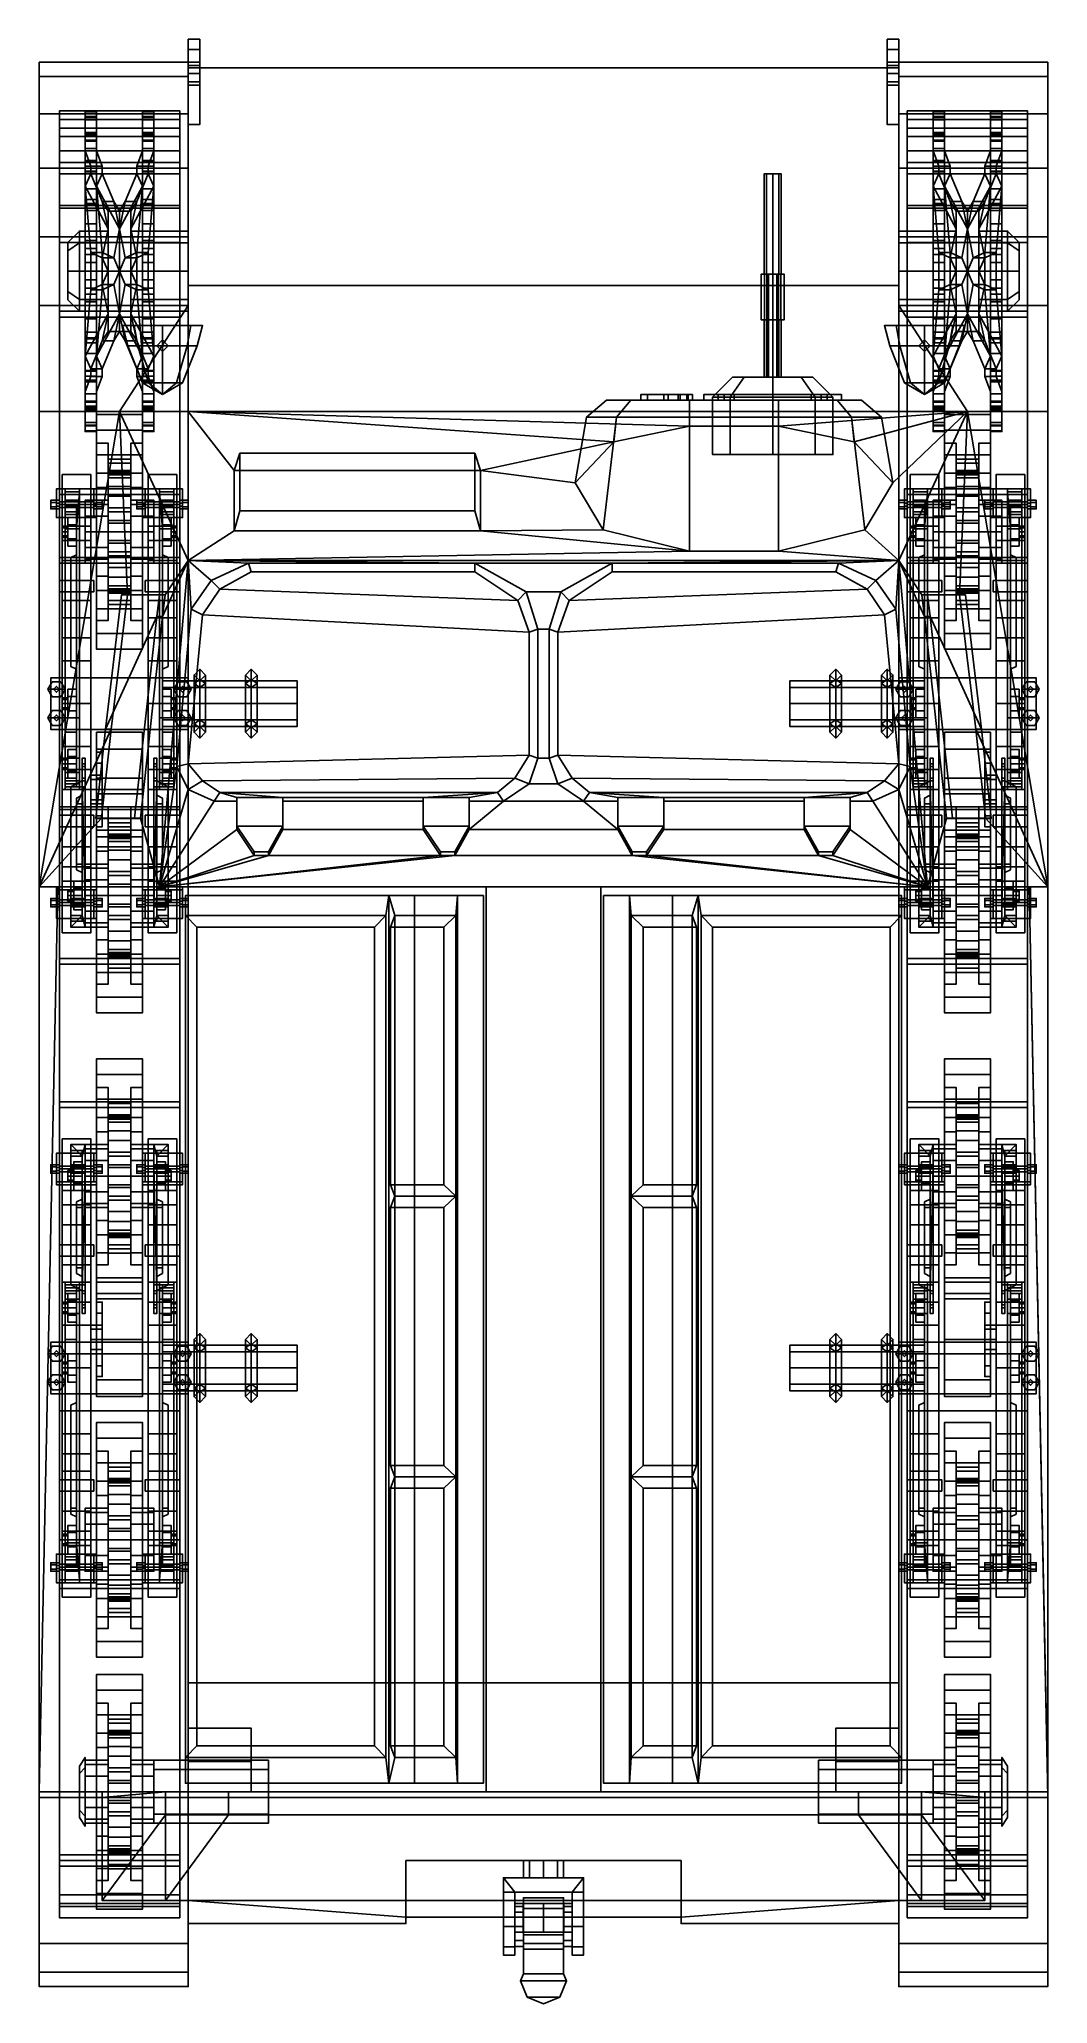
# Model space of a CAD drawing. Header units: millimetres. Extents: x -0.88 to 1, y -1.7 to 8.
# Drawn here: x -0.88 to 0.88, y -1.7 to 1.73 of the extents above.
import ezdxf

# ---------------------------------------------------------------- set-up
doc = ezdxf.new("R2010")
doc.units = ezdxf.units.MM
for name, color, linetype in [('b1', 6, 'Continuous'), ('b2', 3, 'Continuous'), ('bogie', 5, 'Continuous'), ('fenders', 6, 'Continuous'), ('hatch2', 3, 'Continuous'), ('seats', 3, 'Continuous'), ('sleeve', 5, 'Continuous'), ('track', 3, 'Continuous'), ('wheels', 2, 'Continuous')]:
    doc.layers.add(name, color=color, linetype=linetype)

msp = doc.modelspace()

# ---------------------------------------------------------------- linework, layer by layer
for points in [[(-0.62, 1.73, 0.59), (-0.62, 1.7124, 0.5476), (-0.62, 1.6841, 0.5759), (-0.62, 1.69, 0.59)], [(-0.62, 1.7124, 0.6324), (-0.62, 1.73, 0.59), (-0.62, 1.69, 0.59), (-0.62, 1.6841, 0.6041)], [(-0.6, 1.73, 0.59), (-0.6, 1.7124, 0.5476), (-0.62, 1.7124, 0.5476), (-0.62, 1.73, 0.59)], [(-0.6, 1.7124, 0.6324), (-0.6, 1.73, 0.59), (-0.62, 1.73, 0.59), (-0.62, 1.7124, 0.6324)], [(-0.6, 1.69, 0.59), (-0.6, 1.6841, 0.5759), (-0.6, 1.7124, 0.5476), (-0.6, 1.73, 0.59)], [(-0.6, 1.6841, 0.6041), (-0.6, 1.69, 0.59), (-0.6, 1.73, 0.59), (-0.6, 1.7124, 0.6324)], [(0.62, 1.7124, 0.6324), (0.62, 1.73, 0.59), (0.6, 1.73, 0.59), (0.6, 1.7124, 0.6324)], [(0.62, 1.73, 0.59), (0.62, 1.7124, 0.5476), (0.6, 1.7124, 0.5476), (0.6, 1.73, 0.59)], [(0.6, 1.7124, 0.6324), (0.6, 1.73, 0.59), (0.6, 1.69, 0.59), (0.6, 1.6841, 0.6041)], [(0.6, 1.73, 0.59), (0.6, 1.7124, 0.5476), (0.6, 1.6841, 0.5759), (0.6, 1.69, 0.59)], [(0.62, 1.6841, 0.6041), (0.62, 1.69, 0.59), (0.62, 1.73, 0.59), (0.62, 1.7124, 0.6324)], [(0.62, 1.69, 0.59), (0.62, 1.6841, 0.5759), (0.62, 1.7124, 0.5476), (0.62, 1.73, 0.59)], [(-0.62, 1.7124, 0.5476), (-0.62, 1.67, 0.53), (-0.62, 1.67, 0.57), (-0.62, 1.6841, 0.5759)], [(-0.62, 1.68, 0.64), (-0.62, 1.7124, 0.6324), (-0.62, 1.6841, 0.6041), (-0.62, 1.67, 0.61)], [(-0.6, 1.68, 0.64), (-0.6, 1.7124, 0.6324), (-0.62, 1.7124, 0.6324), (-0.62, 1.68, 0.64)], [(-0.6, 1.7124, 0.5476), (-0.6, 1.67, 0.53), (-0.62, 1.67, 0.53), (-0.62, 1.7124, 0.5476)], [(-0.6, 1.6841, 0.5759), (-0.6, 1.69, 0.59), (-0.62, 1.69, 0.59), (-0.62, 1.6841, 0.5759)], [(-0.6, 1.69, 0.59), (-0.6, 1.6841, 0.6041), (-0.62, 1.6841, 0.6041), (-0.62, 1.69, 0.59)], [(-0.6, 1.67, 0.57), (-0.6, 1.6841, 0.5759), (-0.62, 1.6841, 0.5759), (-0.62, 1.67, 0.57)], [(-0.6, 1.6841, 0.6041), (-0.6, 1.67, 0.61), (-0.62, 1.67, 0.61), (-0.62, 1.6841, 0.6041)], [(-0.6, 1.6841, 0.5759), (-0.6, 1.67, 0.57), (-0.6, 1.67, 0.53), (-0.6, 1.7124, 0.5476)], [(-0.6, 1.67, 0.61), (-0.6, 1.6841, 0.6041), (-0.6, 1.7124, 0.6324), (-0.6, 1.68, 0.64)], [(0.62, 1.68, 0.64), (0.62, 1.7124, 0.6324), (0.6, 1.7124, 0.6324), (0.6, 1.68, 0.64)], [(0.62, 1.7124, 0.5476), (0.62, 1.67, 0.53), (0.6, 1.67, 0.53), (0.6, 1.7124, 0.5476)], [(0.6, 1.68, 0.64), (0.6, 1.7124, 0.6324), (0.6, 1.6841, 0.6041), (0.6, 1.67, 0.61)], [(0.6, 1.7124, 0.5476), (0.6, 1.67, 0.53), (0.6, 1.67, 0.57), (0.6, 1.6841, 0.5759)], [(0.62, 1.69, 0.59), (0.62, 1.6841, 0.6041), (0.6, 1.6841, 0.6041), (0.6, 1.69, 0.59)], [(0.62, 1.6841, 0.5759), (0.62, 1.69, 0.59), (0.6, 1.69, 0.59), (0.6, 1.6841, 0.5759)], [(0.62, 1.6841, 0.6041), (0.62, 1.67, 0.61), (0.6, 1.67, 0.61), (0.6, 1.6841, 0.6041)], [(0.62, 1.67, 0.57), (0.62, 1.6841, 0.5759), (0.6, 1.6841, 0.5759), (0.6, 1.67, 0.57)], [(0.62, 1.67, 0.61), (0.62, 1.6841, 0.6041), (0.62, 1.7124, 0.6324), (0.62, 1.68, 0.64)], [(0.62, 1.6841, 0.5759), (0.62, 1.67, 0.57), (0.62, 1.67, 0.53), (0.62, 1.7124, 0.5476)], [(-0.62, 1.3, 0.28), (-0.62, -1.14, 0.28), (-0.62, -1.34, 0.47), (-0.62, 1.68, 0.64)], [(0.62, 1.68, 0.64), (0.62, 1.3, 0.28), (-0.62, 1.3, 0.28), (-0.62, 1.68, 0.64)], [(0.62, 1.08, 0.88), (0.62, 1.68, 0.64), (-0.62, 1.68, 0.64), (-0.62, 1.08, 0.88)], [(-0.62, 1.5812, 0.5464), (-0.62, 1.5812, 0.5464), (-0.62, 1.68, 0.64), (-0.62, 1.6559, 0.6041)], [(-0.62, 1.68, 0.64), (-0.62, 1.68, 0.64), (-0.62, 1.67, 0.61), (-0.62, 1.6559, 0.6041)], [(-0.62, -1.34, 0.47), (-0.62, -1.34, 0.47), (-0.62, 0.25, 0.69), (-0.62, 1.68, 0.64)], [(-0.62, 1.68, 0.64), (-0.62, 0.25, 0.69), (-0.62, 0.25, 0.75), (-0.62, 1.08, 0.88)], [(-0.62, 1.67, 0.53), (-0.62, 1.5812, 0.5464), (-0.62, 1.6559, 0.5759), (-0.62, 1.67, 0.57)], [(-0.6, 1.67, 0.53), (-0.6, 1.5812, 0.5464), (-0.62, 1.5812, 0.5464), (-0.62, 1.67, 0.53)], [(-0.6, 1.6559, 0.5759), (-0.6, 1.67, 0.57), (-0.62, 1.67, 0.57), (-0.62, 1.6559, 0.5759)], [(-0.6, 1.67, 0.61), (-0.6, 1.6559, 0.6041), (-0.62, 1.6559, 0.6041), (-0.62, 1.67, 0.61)], [(-0.62, 1.5812, 0.5464), (-0.62, 1.5812, 0.5464), (-0.62, 1.6559, 0.6041), (-0.62, 1.65, 0.59)], [(-0.62, 1.5812, 0.5464), (-0.62, 1.5812, 0.5464), (-0.62, 1.65, 0.59), (-0.62, 1.6559, 0.5759)], [(-0.6, 1.65, 0.59), (-0.6, 1.6559, 0.5759), (-0.62, 1.6559, 0.5759), (-0.62, 1.65, 0.59)], [(-0.6, 1.6559, 0.6041), (-0.6, 1.65, 0.59), (-0.62, 1.65, 0.59), (-0.62, 1.6559, 0.6041)], [(-0.6, 1.6559, 0.6041), (-0.6, 1.68, 0.64), (-0.6, 1.5812, 0.5464)], [(-0.6, 1.67, 0.57), (-0.6, 1.6559, 0.5759), (-0.6, 1.5812, 0.5464), (-0.6, 1.67, 0.53)], [(-0.6, 1.65, 0.59), (-0.6, 1.6559, 0.6041), (-0.6, 1.5812, 0.5464)], [(-0.6, 1.6559, 0.5759), (-0.6, 1.65, 0.59), (-0.6, 1.5812, 0.5464)], [(0.6, 1.68, 0.64), (0.6, 1.68, 0.64), (0.6, 1.67, 0.61), (0.6, 1.6559, 0.6041)], [(0.6, 1.5812, 0.5464), (0.6, 1.5812, 0.5464), (0.6, 1.68, 0.64), (0.6, 1.6559, 0.6041)], [(0.62, 1.67, 0.53), (0.62, 1.5812, 0.5464), (0.6, 1.5812, 0.5464), (0.6, 1.67, 0.53)], [(0.62, 1.67, 0.61), (0.62, 1.6559, 0.6041), (0.6, 1.6559, 0.6041), (0.6, 1.67, 0.61)], [(0.62, 1.6559, 0.5759), (0.62, 1.67, 0.57), (0.6, 1.67, 0.57), (0.6, 1.6559, 0.5759)], [(0.6, 1.67, 0.53), (0.6, 1.5812, 0.5464), (0.6, 1.6559, 0.5759), (0.6, 1.67, 0.57)], [(0.62, 1.6559, 0.6041), (0.62, 1.65, 0.59), (0.6, 1.65, 0.59), (0.6, 1.6559, 0.6041)], [(0.62, 1.65, 0.59), (0.62, 1.6559, 0.5759), (0.6, 1.6559, 0.5759), (0.6, 1.65, 0.59)], [(0.6, 1.5812, 0.5464), (0.6, 1.5812, 0.5464), (0.6, 1.65, 0.59), (0.6, 1.6559, 0.5759)], [(0.6, 1.5812, 0.5464), (0.6, 1.5812, 0.5464), (0.6, 1.6559, 0.6041), (0.6, 1.65, 0.59)], [(0.62, -1.34, 0.47), (0.62, -1.14, 0.28), (0.62, 1.3, 0.28), (0.62, 1.68, 0.64)], [(0.62, 1.6559, 0.6041), (0.62, 1.68, 0.64), (0.62, 1.5812, 0.5464)], [(0.62, 0.25, 0.69), (0.62, -1.34, 0.47), (0.62, -1.34, 0.47), (0.62, 1.68, 0.64)], [(0.62, 0.25, 0.75), (0.62, 0.25, 0.69), (0.62, 1.68, 0.64), (0.62, 1.08, 0.88)], [(0.62, 1.67, 0.57), (0.62, 1.6559, 0.5759), (0.62, 1.5812, 0.5464), (0.62, 1.67, 0.53)], [(0.62, 1.6559, 0.5759), (0.62, 1.65, 0.59), (0.62, 1.5812, 0.5464)], [(0.62, 1.65, 0.59), (0.62, 1.6559, 0.6041), (0.62, 1.5812, 0.5464)], [(0.62, 1.3, 0.28), (0.62, -1.14, 0.28), (-0.62, -1.14, 0.28), (-0.62, 1.3, 0.28)], [(0.1277, 1.07, 0.9827), (0.075, 1.07, 1.11), (0.11, 1.1, 1.11), (0.1525, 1.1, 1.0075)], [(0.075, 1.07, 1.11), (0.1277, 1.07, 1.2373), (0.1525, 1.1, 1.2125), (0.11, 1.1, 1.11)], [(0.1817, 1.1, 1.1733), (0.17, 1.1, 1.145), (0.11, 1.1, 1.11), (0.1525, 1.1, 1.2125)], [(0.17, 1.1, 1.145), (0.1817, 1.1, 1.1167), (0.1525, 1.1, 1.0075), (0.11, 1.1, 1.11)], [(0.255, 1.07, 0.93), (0.1277, 1.07, 0.9827), (0.1525, 1.1, 1.0075), (0.255, 1.1, 0.965)], [(0.1277, 1.07, 1.2373), (0.255, 1.07, 1.29), (0.255, 1.1, 1.255), (0.1525, 1.1, 1.2125)], [(0.235, 1.1, 1.22), (0.2173, 1.1, 1.2127), (0.1525, 1.1, 1.2125), (0.255, 1.1, 1.255)], [(0.2173, 1.1, 1.2127), (0.1817, 1.1, 1.1733), (0.1525, 1.1, 1.2125)], [(0.1817, 1.1, 1.1167), (0.21, 1.1, 1.105), (0.255, 1.1, 0.965), (0.1525, 1.1, 1.0075)], [(0.1817, 1.11, 1.1733), (0.17, 1.11, 1.145), (0.17, 1.1, 1.145), (0.1817, 1.1, 1.1733)], [(0.17, 1.11, 1.145), (0.1817, 1.11, 1.1167), (0.1817, 1.1, 1.1167), (0.17, 1.1, 1.145)], [(0.25, 1.11, 1.145), (0.2383, 1.11, 1.1167), (0.17, 1.11, 1.145), (0.1817, 1.11, 1.1733)], [(0.17, 1.11, 1.145), (0.2383, 1.11, 1.1167), (0.21, 1.11, 1.105), (0.1817, 1.11, 1.1167)], [(0.2173, 1.11, 1.2127), (0.1817, 1.11, 1.1733), (0.1817, 1.1, 1.1733), (0.2173, 1.1, 1.2127)], [(0.1817, 1.11, 1.1167), (0.21, 1.11, 1.105), (0.21, 1.1, 1.105), (0.1817, 1.1, 1.1167)], [(0.26, 1.11, 1.195), (0.25, 1.11, 1.145), (0.1817, 1.11, 1.1733), (0.2173, 1.11, 1.2127)], [(0.21, 1.11, 1.105), (0.2383, 1.11, 1.1167), (0.2383, 1.1, 1.1167), (0.21, 1.1, 1.105)], [(0.21, 1.1, 1.105), (0.2383, 1.1, 1.1167), (0.3151, 1.1, 1.0351), (0.255, 1.1, 0.965)], [(0.235, 1.11, 1.22), (0.2173, 1.11, 1.2127), (0.2173, 1.1, 1.2127), (0.235, 1.1, 1.22)], [(0.26, 1.11, 1.195), (0.2173, 1.11, 1.2127), (0.235, 1.11, 1.22), (0.2527, 1.11, 1.2127)], [(0.2527, 1.11, 1.2127), (0.235, 1.11, 1.22), (0.235, 1.1, 1.22), (0.2527, 1.1, 1.2127)], [(0.2527, 1.1, 1.2127), (0.235, 1.1, 1.22), (0.255, 1.1, 1.255)], [(0.2383, 1.11, 1.1167), (0.25, 1.11, 1.145), (0.25, 1.1, 1.145), (0.2383, 1.1, 1.1167)], [(0.2383, 1.1, 1.1167), (0.25, 1.1, 1.145), (0.28, 1.1, 1.12), (0.3151, 1.1, 1.0351)], [(0.25, 1.11, 1.145), (0.26, 1.11, 1.195), (0.26, 1.1, 1.195), (0.25, 1.1, 1.145)], [(0.25, 1.1, 1.145), (0.26, 1.1, 1.195), (0.3151, 1.1, 1.2049), (0.28, 1.1, 1.12)], [(0.26, 1.11, 1.195), (0.2527, 1.11, 1.2127), (0.2527, 1.1, 1.2127), (0.26, 1.1, 1.195)], [(0.26, 1.1, 1.195), (0.2527, 1.1, 1.2127), (0.255, 1.1, 1.255), (0.3151, 1.1, 1.2049)], [(0.255, 1.07, 1.29), (0.41, 1.07, 1.29), (0.41, 1.1, 1.255), (0.255, 1.1, 1.255)], [(0.41, 1.07, 0.93), (0.255, 1.07, 0.93), (0.255, 1.1, 0.965), (0.41, 1.1, 0.965)], [(0.4, 1.1, 1.24), (0.3151, 1.1, 1.2049), (0.255, 1.1, 1.255), (0.41, 1.1, 1.255)], [(0.3151, 1.1, 1.0351), (0.4, 1.1, 1), (0.41, 1.1, 0.965), (0.255, 1.1, 0.965)], [(0.3151, 1.11, 1.2049), (0.28, 1.11, 1.12), (0.28, 1.1, 1.12), (0.3151, 1.1, 1.2049)], [(0.28, 1.11, 1.12), (0.3151, 1.11, 1.0351), (0.3151, 1.1, 1.0351), (0.28, 1.1, 1.12)], [(0.3328, 1.11, 1.1872), (0.305, 1.11, 1.12), (0.28, 1.11, 1.12), (0.3151, 1.11, 1.2049)], [(0.305, 1.11, 1.12), (0.3328, 1.11, 1.0528), (0.3151, 1.11, 1.0351), (0.28, 1.11, 1.12)], [(0.305, 1.11, 1.12), (0.3328, 1.11, 1.1872), (0.3328, 1.1, 1.1872), (0.305, 1.1, 1.12)], [(0.3328, 1.11, 1.0528), (0.305, 1.11, 1.12), (0.305, 1.1, 1.12), (0.3328, 1.1, 1.0528)], [(0.4, 1.11, 1.24), (0.3151, 1.11, 1.2049), (0.3151, 1.1, 1.2049), (0.4, 1.1, 1.24)], [(0.3151, 1.11, 1.0351), (0.4, 1.11, 1), (0.4, 1.1, 1), (0.3151, 1.1, 1.0351)], [(0.3328, 1.11, 1.0528), (0.4, 1.11, 1.025), (0.4, 1.11, 1), (0.3151, 1.11, 1.0351)], [(0.4, 1.11, 1.215), (0.3328, 1.11, 1.1872), (0.3151, 1.11, 1.2049), (0.4, 1.11, 1.24)], [(0.3328, 1.11, 1.1872), (0.4, 1.11, 1.215), (0.4, 1.1, 1.215), (0.3328, 1.1, 1.1872)], [(0.4, 1.11, 1.025), (0.3328, 1.11, 1.0528), (0.3328, 1.1, 1.0528), (0.4, 1.1, 1.025)], [(0.4, 1.11, 1.215), (0.4672, 1.11, 1.1872), (0.4672, 1.1, 1.1872), (0.4, 1.1, 1.215)], [(0.4672, 1.11, 1.0528), (0.4, 1.11, 1.025), (0.4, 1.1, 1.025), (0.4672, 1.1, 1.0528)], [(0.4849, 1.11, 1.2049), (0.4, 1.11, 1.24), (0.4, 1.1, 1.24), (0.4849, 1.1, 1.2049)], [(0.4, 1.11, 1), (0.4849, 1.11, 1.0351), (0.4849, 1.1, 1.0351), (0.4, 1.1, 1)], [(0.4, 1.11, 1.025), (0.4672, 1.11, 1.0528), (0.4849, 1.11, 1.0351), (0.4, 1.11, 1)], [(0.4672, 1.11, 1.1872), (0.4, 1.11, 1.215), (0.4, 1.11, 1.24), (0.4849, 1.11, 1.2049)], [(0.4849, 1.1, 1.2049), (0.4, 1.1, 1.24), (0.41, 1.1, 1.255), (0.5125, 1.1, 1.2125)], [(0.4, 1.1, 1), (0.4849, 1.1, 1.0351), (0.5125, 1.1, 1.0075), (0.41, 1.1, 0.965)], [(0.5373, 1.07, 0.9827), (0.41, 1.07, 0.93), (0.41, 1.1, 0.965), (0.5125, 1.1, 1.0075)], [(0.41, 1.07, 1.29), (0.5373, 1.07, 1.2373), (0.5125, 1.1, 1.2125), (0.41, 1.1, 1.255)], [(0.4672, 1.11, 1.1872), (0.495, 1.11, 1.12), (0.495, 1.1, 1.12), (0.4672, 1.1, 1.1872)], [(0.495, 1.11, 1.12), (0.4672, 1.11, 1.0528), (0.4672, 1.1, 1.0528), (0.495, 1.1, 1.12)], [(0.4672, 1.11, 1.0528), (0.495, 1.11, 1.12), (0.52, 1.11, 1.12), (0.4849, 1.11, 1.0351)], [(0.495, 1.11, 1.12), (0.4672, 1.11, 1.1872), (0.4849, 1.11, 1.2049), (0.52, 1.11, 1.12)], [(0.52, 1.11, 1.12), (0.4849, 1.11, 1.2049), (0.4849, 1.1, 1.2049), (0.52, 1.1, 1.12)], [(0.4849, 1.11, 1.0351), (0.52, 1.11, 1.12), (0.52, 1.1, 1.12), (0.4849, 1.1, 1.0351)], [(0.52, 1.1, 1.12), (0.4849, 1.1, 1.2049), (0.5125, 1.1, 1.2125), (0.555, 1.1, 1.11)], [(0.4849, 1.1, 1.0351), (0.52, 1.1, 1.12), (0.555, 1.1, 1.11), (0.5125, 1.1, 1.0075)], [(0.59, 1.07, 1.11), (0.5373, 1.07, 0.9827), (0.5125, 1.1, 1.0075), (0.555, 1.1, 1.11)], [(0.5373, 1.07, 1.2373), (0.59, 1.07, 1.11), (0.555, 1.1, 1.11), (0.5125, 1.1, 1.2125)], [(-0.7263, 0.76, 1.045), (-0.74, 1.08, 0.88), (-0.88, 0.25, 0.75), (-0.7543, 0.5257, 1.045)], [(-0.62, 0.82, 1.36), (-0.62, 1.08, 0.88), (-0.74, 1.08, 0.88), (-0.62, 0.82, 1.36)], [(-0.6602, 0.76, 1.255), (-0.62, 0.82, 1.36), (-0.74, 1.08, 0.88), (-0.7263, 0.76, 1.045)], [(-0.62, 1.08, 0.88), (-0.62, 0.82, 1.36), (-0.54, 0.8715, 1.265), (-0.54, 0.977, 1.0701)], [(0.1226, 1.0272, 0.9776), (-0.62, 1.08, 0.88), (-0.54, 0.977, 1.0701), (-0.11, 0.977, 1.0701)], [(-0.62, 1.08, 0.88), (-0.62, 1.08, 0.88), (0.1226, 1.0272, 0.9776), (0.255, 1.0544, 0.9273)], [(0.74, 1.08, 0.88), (-0.62, 1.08, 0.88), (0.255, 1.0544, 0.9273), (0.41, 1.0544, 0.9273)], [(0.1226, 1.0272, 0.9776), (0.0555, 0.9554, 1.11), (0.075, 1.07, 1.11), (0.1277, 1.07, 0.9827)], [(0.0555, 0.9554, 1.11), (0.1041, 0.8737, 1.2609), (0.1277, 1.07, 1.2373), (0.075, 1.07, 1.11)], [(0.1041, 0.8737, 1.2609), (0.255, 0.8364, 1.3298), (0.255, 1.07, 1.29), (0.1277, 1.07, 1.2373)], [(0.255, 1.0544, 0.9273), (0.1226, 1.0272, 0.9776), (0.1277, 1.07, 0.9827), (0.255, 1.07, 0.93)], [(0.255, 0.8364, 1.3298), (0.41, 0.8364, 1.3298), (0.41, 1.07, 1.29), (0.255, 1.07, 1.29)], [(0.41, 1.0544, 0.9273), (0.255, 1.0544, 0.9273), (0.255, 1.07, 0.93), (0.41, 1.07, 0.93)], [(0.74, 1.08, 0.88), (0.74, 1.08, 0.88), (0.41, 1.0544, 0.9273), (0.5424, 1.0272, 0.9776)], [(0.5424, 1.0272, 0.9776), (0.41, 1.0544, 0.9273), (0.41, 1.07, 0.93), (0.5373, 1.07, 0.9827)], [(0.41, 0.8364, 1.3298), (0.5609, 0.8737, 1.2609), (0.5373, 1.07, 1.2373), (0.41, 1.07, 1.29)], [(0.6095, 0.9554, 1.11), (0.5424, 1.0272, 0.9776), (0.5373, 1.07, 0.9827), (0.59, 1.07, 1.11)], [(0.5609, 0.8737, 1.2609), (0.6095, 0.9554, 1.11), (0.59, 1.07, 1.11), (0.5373, 1.07, 1.2373)], [(0.74, 1.08, 0.88), (0.74, 1.08, 0.88), (0.5424, 1.0272, 0.9776), (0.6095, 0.9554, 1.11)], [(0.62, 0.82, 1.36), (0.74, 1.08, 0.88), (0.6095, 0.9554, 1.11), (0.5609, 0.8737, 1.2609)], [(0.62, 0.82, 1.36), (0.74, 1.08, 0.88), (0.62, 1.08, 0.88), (0.62, 0.82, 1.36)], [(0.6602, 0.76, 1.255), (0.7263, 0.76, 1.045), (0.74, 1.08, 0.88), (0.62, 0.82, 1.36)], [(0.7543, 0.5257, 1.045), (0.88, 0.25, 0.75), (0.74, 1.08, 0.88), (0.7263, 0.76, 1.045)], [(-0.54, 0.977, 1.0701), (-0.54, 0.8715, 1.265), (-0.53, 0.9065, 1.265), (-0.53, 1.0071, 1.0791)], [(-0.11, 0.977, 1.0701), (-0.54, 0.977, 1.0701), (-0.53, 1.0071, 1.0791), (-0.12, 1.0071, 1.0791)], [(-0.53, 0.9065, 1.265), (-0.12, 0.9065, 1.265), (-0.12, 1.0071, 1.0791), (-0.53, 1.0071, 1.0791)], [(-0.11, 0.8715, 1.265), (-0.11, 0.977, 1.0701), (-0.12, 1.0071, 1.0791), (-0.12, 0.9065, 1.265)], [(-0.11, 0.977, 1.0701), (-0.11, 0.977, 1.0701), (0.0555, 0.9554, 1.11), (0.1226, 1.0272, 0.9776)], [(-0.11, 0.977, 1.0701), (-0.11, 0.8715, 1.265), (0.1041, 0.8737, 1.2609), (0.0555, 0.9554, 1.11)], [(-0.54, 0.8715, 1.265), (-0.11, 0.8715, 1.265), (-0.12, 0.9065, 1.265), (-0.53, 0.9065, 1.265)], [(-0.62, 0.82, 1.36), (0.255, 0.8364, 1.3298), (-0.11, 0.8715, 1.265), (-0.54, 0.8715, 1.265)], [(-0.11, 0.8715, 1.265), (-0.11, 0.8715, 1.265), (0.255, 0.8364, 1.3298), (0.1041, 0.8737, 1.2609)], [(0.62, 0.82, 1.36), (0.62, 0.82, 1.36), (0.5609, 0.8737, 1.2609), (0.41, 0.8364, 1.3298)], [(0.62, 0.82, 1.36), (0.41, 0.8364, 1.3298), (0.255, 0.8364, 1.3298), (-0.62, 0.82, 1.36)], [(-0.7036, 0.37, 1.255), (-0.67, 0.25, 1.4), (-0.62, 0.82, 1.36), (-0.6648, 0.7219, 1.255)], [(-0.67, 0.25, 1.4), (-0.64, 0.46, 1.3853), (-0.615, 0.735, 1.366), (-0.62, 0.82, 1.36)], [(-0.6648, 0.7219, 1.255), (-0.62, 0.82, 1.36), (-0.62, 0.82, 1.36), (-0.6602, 0.76, 1.255)], [(0.12, 0.815, 1.3604), (0.62, 0.82, 1.36), (-0.62, 0.82, 1.36), (-0.12, 0.815, 1.3604)], [(-0.515, 0.815, 1.3604), (-0.12, 0.815, 1.3604), (-0.62, 0.82, 1.36)], [(-0.58, 0.785, 1.3625), (-0.515, 0.815, 1.3604), (-0.62, 0.82, 1.36)], [(-0.615, 0.735, 1.366), (-0.58, 0.785, 1.3625), (-0.62, 0.82, 1.36)], [(-0.03, 0.765, 1.3639), (0.03, 0.765, 1.3639), (0.12, 0.815, 1.3604), (-0.12, 0.815, 1.3604)], [(0.03, 0.765, 1.3639), (0.045, 0.75, 1.3989), (0.12, 0.8, 1.3954), (0.12, 0.815, 1.3604)], [(0.565, 0.77, 1.3975), (0.51, 0.8, 1.3954), (0.12, 0.8, 1.3954), (0.045, 0.75, 1.3989)], [(0.62, 0.82, 1.36), (0.12, 0.815, 1.3604), (0.515, 0.815, 1.3604), (0.62, 0.82, 1.36)], [(0.12, 0.815, 1.3604), (0.12, 0.8, 1.3954), (0.51, 0.8, 1.3954), (0.515, 0.815, 1.3604)], [(0.515, 0.815, 1.3604), (0.51, 0.8, 1.3954), (0.565, 0.77, 1.3975), (0.58, 0.785, 1.3625)], [(0.62, 0.82, 1.36), (0.515, 0.815, 1.3604), (0.58, 0.785, 1.3625), (0.62, 0.82, 1.36)], [(0.62, 0.82, 1.36), (0.58, 0.785, 1.3625), (0.615, 0.735, 1.366), (0.62, 0.82, 1.36)], [(0.62, 0.82, 1.36), (0.615, 0.735, 1.366), (0.64, 0.46, 1.3853), (0.67, 0.25, 1.4)], [(0.6648, 0.7219, 1.255), (0.62, 0.82, 1.36), (0.67, 0.25, 1.4), (0.7036, 0.37, 1.255)], [(0.6602, 0.76, 1.255), (0.62, 0.82, 1.36), (0.6648, 0.7219, 1.255), (0.6602, 0.76, 1.255)], [(-0.7363, 0.76, 1.045), (-0.7263, 0.76, 1.045), (-0.7543, 0.5257, 1.045), (-0.7643, 0.5257, 1.045)], [(-0.6748, 0.7219, 1.255), (-0.6702, 0.76, 1.255), (-0.7363, 0.76, 1.045), (-0.7643, 0.5257, 1.045)], [(-0.6702, 0.76, 1.255), (-0.6602, 0.76, 1.255), (-0.7263, 0.76, 1.045), (-0.7363, 0.76, 1.045)], [(-0.6748, 0.7219, 1.255), (-0.6648, 0.7219, 1.255), (-0.6602, 0.76, 1.255), (-0.6702, 0.76, 1.255)], [(-0.01, 0.7, 1.3684), (0.01, 0.7, 1.3684), (0.03, 0.765, 1.3639), (-0.03, 0.765, 1.3639)], [(0.01, 0.7, 1.3684), (0.025, 0.695, 1.4034), (0.045, 0.75, 1.3989), (0.03, 0.765, 1.3639)], [(0.595, 0.725, 1.401), (0.565, 0.77, 1.3975), (0.045, 0.75, 1.3989), (0.025, 0.695, 1.4034)], [(0.58, 0.785, 1.3625), (0.565, 0.77, 1.3975), (0.595, 0.725, 1.401), (0.615, 0.735, 1.366)], [(0.6702, 0.76, 1.255), (0.6602, 0.76, 1.255), (0.6648, 0.7219, 1.255), (0.6748, 0.7219, 1.255)], [(0.7363, 0.76, 1.045), (0.7263, 0.76, 1.045), (0.6602, 0.76, 1.255), (0.6702, 0.76, 1.255)], [(0.7643, 0.5257, 1.045), (0.7363, 0.76, 1.045), (0.6702, 0.76, 1.255), (0.6748, 0.7219, 1.255)], [(0.7643, 0.5257, 1.045), (0.7543, 0.5257, 1.045), (0.7263, 0.76, 1.045), (0.7363, 0.76, 1.045)], [(-0.7643, 0.5257, 1.045), (-0.7814, 0.37, 1.045), (-0.7136, 0.37, 1.255), (-0.6748, 0.7219, 1.255)], [(-0.7136, 0.37, 1.255), (-0.7036, 0.37, 1.255), (-0.6648, 0.7219, 1.255), (-0.6748, 0.7219, 1.255)], [(0.62, 0.465, 1.4203), (0.595, 0.725, 1.401), (0.025, 0.695, 1.4034), (0.025, 0.48, 1.4192)], [(0.615, 0.735, 1.366), (0.595, 0.725, 1.401), (0.62, 0.465, 1.4203), (0.64, 0.46, 1.3853)], [(0.6748, 0.7219, 1.255), (0.6648, 0.7219, 1.255), (0.7036, 0.37, 1.255), (0.7136, 0.37, 1.255)], [(0.6748, 0.7219, 1.255), (0.7136, 0.37, 1.255), (0.7814, 0.37, 1.045), (0.7643, 0.5257, 1.045)], [(-0.01, 0.475, 1.3842), (0.01, 0.475, 1.3842), (0.01, 0.7, 1.3684), (-0.01, 0.7, 1.3684)], [(0.01, 0.475, 1.3842), (0.025, 0.48, 1.4192), (0.025, 0.695, 1.4034), (0.01, 0.7, 1.3684)], [(-0.61, 0.62, 0.24), (-0.6, 0.63, 0.24), (-0.6, 0.6124, 0.1976), (-0.61, 0.6054, 0.2046)], [(-0.6, 0.63, 0.24), (-0.61, 0.62, 0.24), (-0.61, 0.62, 0.28), (-0.6, 0.63, 0.28)], [(-0.6, 0.61, 0.24), (-0.61, 0.62, 0.24), (-0.61, 0.6054, 0.2046), (-0.6, 0.5983, 0.2117)], [(-0.61, 0.62, 0.24), (-0.6, 0.61, 0.24), (-0.6, 0.61, 0.28), (-0.61, 0.62, 0.28)], [(-0.6, 0.63, 0.24), (-0.59, 0.62, 0.24), (-0.59, 0.6054, 0.2046), (-0.6, 0.6124, 0.1976)], [(-0.59, 0.62, 0.24), (-0.6, 0.63, 0.24), (-0.6, 0.63, 0.28), (-0.59, 0.62, 0.28)], [(-0.59, 0.62, 0.24), (-0.6, 0.61, 0.24), (-0.6, 0.5983, 0.2117), (-0.59, 0.6054, 0.2046)], [(-0.6, 0.61, 0.24), (-0.59, 0.62, 0.24), (-0.59, 0.62, 0.28), (-0.6, 0.61, 0.28)], [(-0.51, 0.63, 0.24), (-0.52, 0.62, 0.24), (-0.52, 0.62, 0.28), (-0.51, 0.63, 0.28)], [(-0.52, 0.62, 0.24), (-0.51, 0.63, 0.24), (-0.51, 0.6124, 0.1976), (-0.52, 0.6054, 0.2046)], [(-0.52, 0.62, 0.24), (-0.51, 0.61, 0.24), (-0.51, 0.61, 0.28), (-0.52, 0.62, 0.28)], [(-0.51, 0.61, 0.24), (-0.52, 0.62, 0.24), (-0.52, 0.6054, 0.2046), (-0.51, 0.5983, 0.2117)], [(-0.5, 0.62, 0.24), (-0.51, 0.63, 0.24), (-0.51, 0.63, 0.28), (-0.5, 0.62, 0.28)], [(-0.51, 0.63, 0.24), (-0.5, 0.62, 0.24), (-0.5, 0.6054, 0.2046), (-0.51, 0.6124, 0.1976)], [(-0.51, 0.61, 0.24), (-0.5, 0.62, 0.24), (-0.5, 0.62, 0.28), (-0.51, 0.61, 0.28)], [(-0.5, 0.62, 0.24), (-0.51, 0.61, 0.24), (-0.51, 0.5983, 0.2117), (-0.5, 0.6054, 0.2046)], [(0.51, 0.6124, 0.1976), (0.5, 0.6054, 0.2046), (0.5, 0.62, 0.24), (0.51, 0.63, 0.24)], [(0.51, 0.63, 0.24), (0.5, 0.62, 0.24), (0.5, 0.62, 0.28), (0.51, 0.63, 0.28)], [(0.5, 0.6054, 0.2046), (0.51, 0.5983, 0.2117), (0.51, 0.61, 0.24), (0.5, 0.62, 0.24)], [(0.5, 0.62, 0.24), (0.51, 0.61, 0.24), (0.51, 0.61, 0.28), (0.5, 0.62, 0.28)], [(0.52, 0.6054, 0.2046), (0.51, 0.6124, 0.1976), (0.51, 0.63, 0.24), (0.52, 0.62, 0.24)], [(0.52, 0.62, 0.24), (0.51, 0.63, 0.24), (0.51, 0.63, 0.28), (0.52, 0.62, 0.28)], [(0.51, 0.5983, 0.2117), (0.52, 0.6054, 0.2046), (0.52, 0.62, 0.24), (0.51, 0.61, 0.24)], [(0.51, 0.61, 0.24), (0.52, 0.62, 0.24), (0.52, 0.62, 0.28), (0.51, 0.61, 0.28)], [(0.6, 0.63, 0.24), (0.59, 0.62, 0.24), (0.59, 0.62, 0.28), (0.6, 0.63, 0.28)], [(0.6, 0.6124, 0.1976), (0.59, 0.6054, 0.2046), (0.59, 0.62, 0.24), (0.6, 0.63, 0.24)], [(0.59, 0.62, 0.24), (0.6, 0.61, 0.24), (0.6, 0.61, 0.28), (0.59, 0.62, 0.28)], [(0.59, 0.6054, 0.2046), (0.6, 0.5983, 0.2117), (0.6, 0.61, 0.24), (0.59, 0.62, 0.24)], [(0.61, 0.62, 0.24), (0.6, 0.63, 0.24), (0.6, 0.63, 0.28), (0.61, 0.62, 0.28)], [(0.61, 0.6054, 0.2046), (0.6, 0.6124, 0.1976), (0.6, 0.63, 0.24), (0.61, 0.62, 0.24)], [(0.6, 0.61, 0.24), (0.61, 0.62, 0.24), (0.61, 0.62, 0.28), (0.6, 0.61, 0.28)], [(0.6, 0.5983, 0.2117), (0.61, 0.6054, 0.2046), (0.61, 0.62, 0.24), (0.6, 0.61, 0.24)], [(-0.665, 0.5983, 0.2117), (-0.665, 0.61, 0.24), (-0.43, 0.61, 0.24), (-0.43, 0.5983, 0.2117)], [(-0.665, 0.61, 0.24), (-0.665, 0.5983, 0.2683), (-0.43, 0.5983, 0.2683), (-0.43, 0.61, 0.24)], [(-0.665, 0.57, 0.2), (-0.665, 0.5983, 0.2117), (-0.43, 0.5983, 0.2117), (-0.43, 0.57, 0.2)], [(-0.665, 0.5983, 0.2683), (-0.665, 0.57, 0.28), (-0.43, 0.57, 0.28), (-0.43, 0.5983, 0.2683)], [(-0.61, 0.6054, 0.2046), (-0.6, 0.6124, 0.1976), (-0.6, 0.57, 0.18), (-0.61, 0.57, 0.19)], [(-0.6, 0.5983, 0.2117), (-0.61, 0.6054, 0.2046), (-0.61, 0.57, 0.19), (-0.6, 0.57, 0.2)], [(-0.6, 0.6124, 0.1976), (-0.59, 0.6054, 0.2046), (-0.59, 0.57, 0.19), (-0.6, 0.57, 0.18)], [(-0.59, 0.6054, 0.2046), (-0.6, 0.5983, 0.2117), (-0.6, 0.57, 0.2), (-0.59, 0.57, 0.19)], [(-0.52, 0.6054, 0.2046), (-0.51, 0.6124, 0.1976), (-0.51, 0.57, 0.18), (-0.52, 0.57, 0.19)], [(-0.51, 0.5983, 0.2117), (-0.52, 0.6054, 0.2046), (-0.52, 0.57, 0.19), (-0.51, 0.57, 0.2)], [(-0.51, 0.6124, 0.1976), (-0.5, 0.6054, 0.2046), (-0.5, 0.57, 0.19), (-0.51, 0.57, 0.18)], [(-0.5, 0.6054, 0.2046), (-0.51, 0.5983, 0.2117), (-0.51, 0.57, 0.2), (-0.5, 0.57, 0.19)], [(-0.43, 0.5417, 0.2117), (-0.43, 0.61, 0.24), (-0.43, 0.5983, 0.2683), (-0.43, 0.53, 0.24)], [(-0.43, 0.57, 0.2), (-0.43, 0.5983, 0.2117), (-0.43, 0.61, 0.24), (-0.43, 0.5417, 0.2117)], [(-0.43, 0.53, 0.24), (-0.43, 0.5983, 0.2683), (-0.43, 0.57, 0.28), (-0.43, 0.5417, 0.2683)], [(0.665, 0.5983, 0.2683), (0.665, 0.61, 0.24), (0.43, 0.61, 0.24), (0.43, 0.5983, 0.2683)], [(0.665, 0.61, 0.24), (0.665, 0.5983, 0.2117), (0.43, 0.5983, 0.2117), (0.43, 0.61, 0.24)], [(0.43, 0.5983, 0.2117), (0.43, 0.53, 0.24), (0.43, 0.5417, 0.2683), (0.43, 0.61, 0.24)], [(0.43, 0.61, 0.24), (0.43, 0.5417, 0.2683), (0.43, 0.57, 0.28), (0.43, 0.5983, 0.2683)], [(0.665, 0.57, 0.28), (0.665, 0.5983, 0.2683), (0.43, 0.5983, 0.2683), (0.43, 0.57, 0.28)], [(0.665, 0.5983, 0.2117), (0.665, 0.57, 0.2), (0.43, 0.57, 0.2), (0.43, 0.5983, 0.2117)], [(0.43, 0.57, 0.2), (0.43, 0.5417, 0.2117), (0.43, 0.53, 0.24), (0.43, 0.5983, 0.2117)], [(0.51, 0.57, 0.18), (0.5, 0.57, 0.19), (0.5, 0.6054, 0.2046), (0.51, 0.6124, 0.1976)], [(0.5, 0.57, 0.19), (0.51, 0.57, 0.2), (0.51, 0.5983, 0.2117), (0.5, 0.6054, 0.2046)], [(0.52, 0.57, 0.19), (0.51, 0.57, 0.18), (0.51, 0.6124, 0.1976), (0.52, 0.6054, 0.2046)], [(0.51, 0.57, 0.2), (0.52, 0.57, 0.19), (0.52, 0.6054, 0.2046), (0.51, 0.5983, 0.2117)], [(0.6, 0.57, 0.18), (0.59, 0.57, 0.19), (0.59, 0.6054, 0.2046), (0.6, 0.6124, 0.1976)], [(0.59, 0.57, 0.19), (0.6, 0.57, 0.2), (0.6, 0.5983, 0.2117), (0.59, 0.6054, 0.2046)], [(0.61, 0.57, 0.19), (0.6, 0.57, 0.18), (0.6, 0.6124, 0.1976), (0.61, 0.6054, 0.2046)], [(0.6, 0.57, 0.2), (0.61, 0.57, 0.19), (0.61, 0.6054, 0.2046), (0.6, 0.5983, 0.2117)], [(-0.665, 0.5417, 0.2117), (-0.665, 0.57, 0.2), (-0.43, 0.57, 0.2), (-0.43, 0.5417, 0.2117)], [(-0.665, 0.57, 0.28), (-0.665, 0.5417, 0.2683), (-0.43, 0.5417, 0.2683), (-0.43, 0.57, 0.28)], [(-0.61, 0.57, 0.19), (-0.6, 0.57, 0.18), (-0.6, 0.5276, 0.1976), (-0.61, 0.5346, 0.2046)], [(-0.6, 0.57, 0.2), (-0.61, 0.57, 0.19), (-0.61, 0.5346, 0.2046), (-0.6, 0.5417, 0.2117)], [(-0.6, 0.57, 0.18), (-0.59, 0.57, 0.19), (-0.59, 0.5346, 0.2046), (-0.6, 0.5276, 0.1976)], [(-0.59, 0.57, 0.19), (-0.6, 0.57, 0.2), (-0.6, 0.5417, 0.2117), (-0.59, 0.5346, 0.2046)], [(-0.51, 0.57, 0.2), (-0.52, 0.57, 0.19), (-0.52, 0.5346, 0.2046), (-0.51, 0.5417, 0.2117)], [(-0.52, 0.57, 0.19), (-0.51, 0.57, 0.18), (-0.51, 0.5276, 0.1976), (-0.52, 0.5346, 0.2046)], [(-0.5, 0.57, 0.19), (-0.51, 0.57, 0.2), (-0.51, 0.5417, 0.2117), (-0.5, 0.5346, 0.2046)], [(-0.51, 0.57, 0.18), (-0.5, 0.57, 0.19), (-0.5, 0.5346, 0.2046), (-0.51, 0.5276, 0.1976)], [(0.665, 0.5417, 0.2683), (0.665, 0.57, 0.28), (0.43, 0.57, 0.28), (0.43, 0.5417, 0.2683)], [(0.665, 0.57, 0.2), (0.665, 0.5417, 0.2117), (0.43, 0.5417, 0.2117), (0.43, 0.57, 0.2)], [(0.5, 0.5346, 0.2046), (0.51, 0.5417, 0.2117), (0.51, 0.57, 0.2), (0.5, 0.57, 0.19)], [(0.51, 0.5276, 0.1976), (0.5, 0.5346, 0.2046), (0.5, 0.57, 0.19), (0.51, 0.57, 0.18)], [(0.51, 0.5417, 0.2117), (0.52, 0.5346, 0.2046), (0.52, 0.57, 0.19), (0.51, 0.57, 0.2)], [(0.52, 0.5346, 0.2046), (0.51, 0.5276, 0.1976), (0.51, 0.57, 0.18), (0.52, 0.57, 0.19)], [(0.6, 0.5276, 0.1976), (0.59, 0.5346, 0.2046), (0.59, 0.57, 0.19), (0.6, 0.57, 0.18)], [(0.59, 0.5346, 0.2046), (0.6, 0.5417, 0.2117), (0.6, 0.57, 0.2), (0.59, 0.57, 0.19)], [(0.61, 0.5346, 0.2046), (0.6, 0.5276, 0.1976), (0.6, 0.57, 0.18), (0.61, 0.57, 0.19)], [(0.6, 0.5417, 0.2117), (0.61, 0.5346, 0.2046), (0.61, 0.57, 0.19), (0.6, 0.57, 0.2)], [(-0.7543, 0.5257, 1.045), (-0.88, 0.25, 0.75), (-0.88, 0.25, 0.75), (-0.7714, 0.37, 1.045)], [(-0.7643, 0.5257, 1.045), (-0.7543, 0.5257, 1.045), (-0.7714, 0.37, 1.045), (-0.7814, 0.37, 1.045)], [(-0.665, 0.53, 0.24), (-0.665, 0.5417, 0.2117), (-0.43, 0.5417, 0.2117), (-0.43, 0.53, 0.24)], [(-0.665, 0.5417, 0.2683), (-0.665, 0.53, 0.24), (-0.43, 0.53, 0.24), (-0.43, 0.5417, 0.2683)], [(-0.6, 0.5417, 0.2117), (-0.61, 0.5346, 0.2046), (-0.61, 0.52, 0.24), (-0.6, 0.53, 0.24)], [(-0.61, 0.5346, 0.2046), (-0.6, 0.5276, 0.1976), (-0.6, 0.51, 0.24), (-0.61, 0.52, 0.24)], [(-0.6, 0.53, 0.24), (-0.61, 0.52, 0.24), (-0.61, 0.52, 0.28), (-0.6, 0.53, 0.28)], [(-0.61, 0.52, 0.24), (-0.6, 0.51, 0.24), (-0.6, 0.51, 0.28), (-0.61, 0.52, 0.28)], [(-0.59, 0.5346, 0.2046), (-0.6, 0.5417, 0.2117), (-0.6, 0.53, 0.24), (-0.59, 0.52, 0.24)], [(-0.6, 0.5276, 0.1976), (-0.59, 0.5346, 0.2046), (-0.59, 0.52, 0.24), (-0.6, 0.51, 0.24)], [(-0.59, 0.52, 0.24), (-0.6, 0.53, 0.24), (-0.6, 0.53, 0.28), (-0.59, 0.52, 0.28)], [(-0.6, 0.51, 0.24), (-0.59, 0.52, 0.24), (-0.59, 0.52, 0.28), (-0.6, 0.51, 0.28)], [(-0.51, 0.5417, 0.2117), (-0.52, 0.5346, 0.2046), (-0.52, 0.52, 0.24), (-0.51, 0.53, 0.24)], [(-0.52, 0.5346, 0.2046), (-0.51, 0.5276, 0.1976), (-0.51, 0.51, 0.24), (-0.52, 0.52, 0.24)], [(-0.51, 0.53, 0.24), (-0.52, 0.52, 0.24), (-0.52, 0.52, 0.28), (-0.51, 0.53, 0.28)], [(-0.52, 0.52, 0.24), (-0.51, 0.51, 0.24), (-0.51, 0.51, 0.28), (-0.52, 0.52, 0.28)], [(-0.5, 0.5346, 0.2046), (-0.51, 0.5417, 0.2117), (-0.51, 0.53, 0.24), (-0.5, 0.52, 0.24)], [(-0.51, 0.5276, 0.1976), (-0.5, 0.5346, 0.2046), (-0.5, 0.52, 0.24), (-0.51, 0.51, 0.24)], [(-0.5, 0.52, 0.24), (-0.51, 0.53, 0.24), (-0.51, 0.53, 0.28), (-0.5, 0.52, 0.28)], [(-0.51, 0.51, 0.24), (-0.5, 0.52, 0.24), (-0.5, 0.52, 0.28), (-0.51, 0.51, 0.28)], [(0.665, 0.53, 0.24), (0.665, 0.5417, 0.2683), (0.43, 0.5417, 0.2683), (0.43, 0.53, 0.24)], [(0.665, 0.5417, 0.2117), (0.665, 0.53, 0.24), (0.43, 0.53, 0.24), (0.43, 0.5417, 0.2117)], [(0.5, 0.52, 0.24), (0.51, 0.53, 0.24), (0.51, 0.5417, 0.2117), (0.5, 0.5346, 0.2046)], [(0.51, 0.51, 0.24), (0.5, 0.52, 0.24), (0.5, 0.5346, 0.2046), (0.51, 0.5276, 0.1976)], [(0.51, 0.53, 0.24), (0.5, 0.52, 0.24), (0.5, 0.52, 0.28), (0.51, 0.53, 0.28)], [(0.5, 0.52, 0.24), (0.51, 0.51, 0.24), (0.51, 0.51, 0.28), (0.5, 0.52, 0.28)], [(0.51, 0.53, 0.24), (0.52, 0.52, 0.24), (0.52, 0.5346, 0.2046), (0.51, 0.5417, 0.2117)], [(0.52, 0.52, 0.24), (0.51, 0.51, 0.24), (0.51, 0.5276, 0.1976), (0.52, 0.5346, 0.2046)], [(0.52, 0.52, 0.24), (0.51, 0.53, 0.24), (0.51, 0.53, 0.28), (0.52, 0.52, 0.28)], [(0.51, 0.51, 0.24), (0.52, 0.52, 0.24), (0.52, 0.52, 0.28), (0.51, 0.51, 0.28)], [(0.59, 0.52, 0.24), (0.6, 0.53, 0.24), (0.6, 0.5417, 0.2117), (0.59, 0.5346, 0.2046)], [(0.6, 0.51, 0.24), (0.59, 0.52, 0.24), (0.59, 0.5346, 0.2046), (0.6, 0.5276, 0.1976)], [(0.6, 0.53, 0.24), (0.59, 0.52, 0.24), (0.59, 0.52, 0.28), (0.6, 0.53, 0.28)], [(0.59, 0.52, 0.24), (0.6, 0.51, 0.24), (0.6, 0.51, 0.28), (0.59, 0.52, 0.28)], [(0.6, 0.53, 0.24), (0.61, 0.52, 0.24), (0.61, 0.5346, 0.2046), (0.6, 0.5417, 0.2117)], [(0.61, 0.52, 0.24), (0.6, 0.51, 0.24), (0.6, 0.5276, 0.1976), (0.61, 0.5346, 0.2046)], [(0.61, 0.52, 0.24), (0.6, 0.53, 0.24), (0.6, 0.53, 0.28), (0.61, 0.52, 0.28)], [(0.6, 0.51, 0.24), (0.61, 0.52, 0.24), (0.61, 0.52, 0.28), (0.6, 0.51, 0.28)], [(0.88, 0.25, 0.75), (0.7543, 0.5257, 1.045), (0.7714, 0.37, 1.045), (0.88, 0.25, 0.75)], [(0.7814, 0.37, 1.045), (0.7714, 0.37, 1.045), (0.7543, 0.5257, 1.045), (0.7643, 0.5257, 1.045)], [(-0.67, 0.25, 1.4), (-0.67, 0.25, 1.4), (-0.62, 0.42, 1.3881), (-0.64, 0.46, 1.3853)], [(-0.025, 0.43, 1.3874), (0.025, 0.43, 1.3874), (0.01, 0.475, 1.3842), (-0.01, 0.475, 1.3842)], [(0.025, 0.43, 1.3874), (0.05, 0.44, 1.4224), (0.025, 0.48, 1.4192), (0.01, 0.475, 1.3842)], [(0.595, 0.435, 1.4231), (0.62, 0.465, 1.4203), (0.025, 0.48, 1.4192), (0.05, 0.44, 1.4224)], [(0.64, 0.46, 1.3853), (0.62, 0.465, 1.4203), (0.595, 0.435, 1.4231), (0.62, 0.42, 1.3881)], [(0.67, 0.25, 1.4), (0.64, 0.46, 1.3853), (0.62, 0.42, 1.3881), (0.67, 0.25, 1.4)], [(-0.67, 0.25, 1.4), (-0.67, 0.25, 1.4), (-0.575, 0.4, 1.3895), (-0.62, 0.42, 1.3881)], [(-0.07, 0.4, 1.3895), (0.07, 0.4, 1.3895), (0.025, 0.43, 1.3874), (-0.025, 0.43, 1.3874)], [(0.07, 0.4, 1.3895), (0.08, 0.415, 1.4245), (0.05, 0.44, 1.4224), (0.025, 0.43, 1.3874)], [(0.565, 0.415, 1.4245), (0.595, 0.435, 1.4231), (0.05, 0.44, 1.4224), (0.08, 0.415, 1.4245)], [(0.13, 0.4, 1.3895), (0.13, 0.4062, 1.404), (0.08, 0.415, 1.4245), (0.07, 0.4, 1.3895)], [(0.455, 0.4062, 1.404), (0.565, 0.415, 1.4245), (0.08, 0.415, 1.4245), (0.21, 0.4062, 1.404)], [(0.21, 0.4062, 1.404), (0.08, 0.415, 1.4245), (0.08, 0.415, 1.4245), (0.13, 0.4062, 1.404)], [(0.535, 0.4062, 1.404), (0.565, 0.415, 1.4245), (0.565, 0.415, 1.4245), (0.455, 0.4062, 1.404)], [(0.575, 0.4, 1.3895), (0.565, 0.415, 1.4245), (0.535, 0.4062, 1.404), (0.535, 0.4, 1.3895)], [(0.62, 0.42, 1.3881), (0.595, 0.435, 1.4231), (0.565, 0.415, 1.4245), (0.575, 0.4, 1.3895)], [(0.67, 0.25, 1.4), (0.62, 0.42, 1.3881), (0.575, 0.4, 1.3895), (0.67, 0.25, 1.4)], [(-0.67, 0.25, 1.4), (-0.535, 0.35, 1.393), (-0.535, 0.4, 1.3895), (-0.575, 0.4, 1.3895)], [(-0.455, 0.35, 1.393), (-0.21, 0.35, 1.393), (-0.21, 0.4, 1.3895), (-0.455, 0.4, 1.3895)], [(-0.13, 0.35, 1.393), (-0.07, 0.4, 1.3895), (-0.13, 0.4, 1.3895), (-0.13, 0.35, 1.393)], [(-0.13, 0.35, 1.393), (0.13, 0.35, 1.393), (0.07, 0.4, 1.3895), (-0.07, 0.4, 1.3895)], [(0.13, 0.35, 1.393), (0.13, 0.4, 1.3895), (0.07, 0.4, 1.3895), (0.13, 0.35, 1.393)], [(0.13, 0.35, 1.393), (0.13, 0.3562, 1.4075), (0.13, 0.4062, 1.404), (0.13, 0.4, 1.3895)], [(0.21, 0.3562, 1.4075), (0.21, 0.4062, 1.404), (0.13, 0.4062, 1.404), (0.13, 0.3562, 1.4075)], [(0.455, 0.4, 1.3895), (0.455, 0.4062, 1.404), (0.21, 0.4062, 1.404), (0.21, 0.4, 1.3895)], [(0.21, 0.4, 1.3895), (0.21, 0.4062, 1.404), (0.21, 0.3562, 1.4075), (0.21, 0.35, 1.393)], [(0.455, 0.35, 1.393), (0.455, 0.4, 1.3895), (0.21, 0.4, 1.3895), (0.21, 0.35, 1.393)], [(0.455, 0.35, 1.393), (0.455, 0.3562, 1.4075), (0.455, 0.4062, 1.404), (0.455, 0.4, 1.3895)], [(0.535, 0.3562, 1.4075), (0.535, 0.4062, 1.404), (0.455, 0.4062, 1.404), (0.455, 0.3562, 1.4075)], [(0.535, 0.4, 1.3895), (0.535, 0.4062, 1.404), (0.535, 0.3562, 1.4075), (0.535, 0.35, 1.393)], [(0.575, 0.4, 1.3895), (0.535, 0.4, 1.3895), (0.535, 0.35, 1.393), (0.67, 0.25, 1.4)], [(-0.7714, 0.37, 1.045), (-0.88, 0.25, 0.75), (-0.67, 0.25, 1.4), (-0.7036, 0.37, 1.255)], [(-0.7814, 0.37, 1.045), (-0.7714, 0.37, 1.045), (-0.7036, 0.37, 1.255), (-0.7136, 0.37, 1.255)], [(-0.67, 0.25, 1.4), (-0.67, 0.25, 1.4), (-0.505, 0.305, 1.3961), (-0.535, 0.35, 1.393)], [(-0.48, 0.305, 1.3961), (-0.18, 0.305, 1.3961), (-0.21, 0.35, 1.393), (-0.455, 0.35, 1.393)], [(-0.155, 0.305, 1.3961), (0.155, 0.305, 1.3961), (0.13, 0.35, 1.393), (-0.13, 0.35, 1.393)], [(0.155, 0.305, 1.3961), (0.155, 0.3112, 1.4107), (0.13, 0.3562, 1.4075), (0.13, 0.35, 1.393)], [(0.18, 0.3112, 1.4107), (0.21, 0.3562, 1.4075), (0.13, 0.3562, 1.4075), (0.155, 0.3112, 1.4107)], [(0.21, 0.35, 1.393), (0.21, 0.3562, 1.4075), (0.18, 0.3112, 1.4107), (0.18, 0.305, 1.3961)], [(0.18, 0.305, 1.3961), (0.48, 0.305, 1.3961), (0.455, 0.35, 1.393), (0.21, 0.35, 1.393)], [(0.48, 0.305, 1.3961), (0.48, 0.3112, 1.4107), (0.455, 0.3562, 1.4075), (0.455, 0.35, 1.393)], [(0.505, 0.3112, 1.4107), (0.535, 0.3562, 1.4075), (0.455, 0.3562, 1.4075), (0.48, 0.3112, 1.4107)], [(0.535, 0.35, 1.393), (0.535, 0.3562, 1.4075), (0.505, 0.3112, 1.4107), (0.505, 0.305, 1.3961)], [(0.67, 0.25, 1.4), (0.535, 0.35, 1.393), (0.505, 0.305, 1.3961), (0.67, 0.25, 1.4)], [(0.7714, 0.37, 1.045), (0.7036, 0.37, 1.255), (0.67, 0.25, 1.4), (0.88, 0.25, 0.75)], [(0.7136, 0.37, 1.255), (0.7036, 0.37, 1.255), (0.7714, 0.37, 1.045), (0.7814, 0.37, 1.045)], [(0.18, 0.305, 1.3961), (0.18, 0.3112, 1.4107), (0.155, 0.3112, 1.4107), (0.155, 0.305, 1.3961)], [(0.505, 0.305, 1.3961), (0.505, 0.3112, 1.4107), (0.48, 0.3112, 1.4107), (0.48, 0.305, 1.3961)], [(-0.67, 0.25, 1.4), (0.67, 0.25, 1.4), (0.155, 0.305, 1.3961), (-0.155, 0.305, 1.3961)], [(-0.67, 0.25, 1.4), (-0.67, 0.25, 1.4), (-0.155, 0.305, 1.3961), (-0.18, 0.305, 1.3961)], [(-0.67, 0.25, 1.4), (-0.67, 0.25, 1.4), (-0.18, 0.305, 1.3961), (-0.48, 0.305, 1.3961)], [(-0.67, 0.25, 1.4), (-0.67, 0.25, 1.4), (-0.48, 0.305, 1.3961), (-0.505, 0.305, 1.3961)], [(0.67, 0.25, 1.4), (0.18, 0.305, 1.3961), (0.155, 0.305, 1.3961), (0.67, 0.25, 1.4)], [(0.67, 0.25, 1.4), (0.67, 0.25, 1.4), (0.48, 0.305, 1.3961), (0.18, 0.305, 1.3961)], [(0.67, 0.25, 1.4), (0.505, 0.305, 1.3961), (0.48, 0.305, 1.3961), (0.67, 0.25, 1.4)], [(-0.88, -1.33, 0.85), (-0.88, 0.25, 0.85), (-0.88, 0.25, 0.69), (-0.88, -1.34, 0.69)], [(-0.62, -1.33, 0.85), (-0.62, 0.25, 0.85), (-0.8477, 0.25, 0.85), (-0.88, -1.33, 0.85)], [(-0.88, -1.33, 0.85), (-0.8477, 0.25, 0.85), (-0.88, 0.25, 0.85), (-0.88, -1.33, 0.85)], [(-0.88, 0.25, 0.85), (-0.8477, 0.25, 0.85), (-0.88, 0.25, 0.75), (-0.88, 0.25, 0.85)], [(-0.1, 0.25, 1.31), (-0.67, 0.25, 1.4), (-0.8477, 0.25, 0.85), (-0.62, 0.25, 0.85)], [(0.1, 0.25, 1.31), (0.67, 0.25, 1.4), (-0.67, 0.25, 1.4), (-0.1, 0.25, 1.31)], [(-0.1, -1.33, 1.31), (-0.1, 0.25, 1.31), (-0.62, 0.25, 0.85), (-0.62, -1.33, 0.85)], [(-0.62, -1.34, 0.47), (-0.62, -1.34, 0.47), (-0.62, -1.34, 0.69), (-0.62, 0.25, 0.69)], [(0.1, -1.33, 1.31), (0.1, 0.25, 1.31), (-0.1, 0.25, 1.31), (-0.1, -1.33, 1.31)], [(0.62, -1.33, 0.85), (0.62, 0.25, 0.85), (0.1, 0.25, 1.31), (0.1, -1.33, 1.31)], [(0.62, 0.25, 0.85), (0.8477, 0.25, 0.85), (0.67, 0.25, 1.4), (0.1, 0.25, 1.31)], [(0.88, -1.33, 0.85), (0.8477, 0.25, 0.85), (0.62, 0.25, 0.85), (0.62, -1.33, 0.85)], [(0.62, -1.34, 0.69), (0.62, -1.34, 0.47), (0.62, -1.34, 0.47), (0.62, 0.25, 0.69)], [(0.88, -1.34, 0.85), (0.88, 0.25, 0.85), (0.8477, 0.25, 0.85), (0.88, -1.34, 0.85)], [(0.88, 0.25, 0.85), (0.88, 0.25, 0.75), (0.8477, 0.25, 0.85), (0.88, 0.25, 0.85)], [(0.88, -1.34, 0.69), (0.88, 0.25, 0.69), (0.88, 0.25, 0.85), (0.88, -1.33, 0.85)], [(-0.61, -0.54, 0.24), (-0.6, -0.53, 0.24), (-0.6, -0.5476, 0.1976), (-0.61, -0.5546, 0.2046)], [(-0.6, -0.53, 0.24), (-0.61, -0.54, 0.24), (-0.61, -0.54, 0.28), (-0.6, -0.53, 0.28)], [(-0.6, -0.55, 0.24), (-0.61, -0.54, 0.24), (-0.61, -0.5546, 0.2046), (-0.6, -0.5617, 0.2117)], [(-0.61, -0.54, 0.24), (-0.6, -0.55, 0.24), (-0.6, -0.55, 0.28), (-0.61, -0.54, 0.28)], [(-0.61, -0.5546, 0.2046), (-0.6, -0.5476, 0.1976), (-0.6, -0.59, 0.18), (-0.61, -0.59, 0.19)], [(-0.6, -0.53, 0.24), (-0.59, -0.54, 0.24), (-0.59, -0.5546, 0.2046), (-0.6, -0.5476, 0.1976)], [(-0.59, -0.54, 0.24), (-0.6, -0.53, 0.24), (-0.6, -0.53, 0.28), (-0.59, -0.54, 0.28)], [(-0.59, -0.54, 0.24), (-0.6, -0.55, 0.24), (-0.6, -0.5617, 0.2117), (-0.59, -0.5546, 0.2046)], [(-0.6, -0.55, 0.24), (-0.59, -0.54, 0.24), (-0.59, -0.54, 0.28), (-0.6, -0.55, 0.28)], [(-0.6, -0.5476, 0.1976), (-0.59, -0.5546, 0.2046), (-0.59, -0.59, 0.19), (-0.6, -0.59, 0.18)], [(-0.51, -0.53, 0.24), (-0.52, -0.54, 0.24), (-0.52, -0.54, 0.28), (-0.51, -0.53, 0.28)], [(-0.52, -0.54, 0.24), (-0.51, -0.53, 0.24), (-0.51, -0.5476, 0.1976), (-0.52, -0.5546, 0.2046)], [(-0.52, -0.54, 0.24), (-0.51, -0.55, 0.24), (-0.51, -0.55, 0.28), (-0.52, -0.54, 0.28)], [(-0.51, -0.55, 0.24), (-0.52, -0.54, 0.24), (-0.52, -0.5546, 0.2046), (-0.51, -0.5617, 0.2117)], [(-0.52, -0.5546, 0.2046), (-0.51, -0.5476, 0.1976), (-0.51, -0.59, 0.18), (-0.52, -0.59, 0.19)], [(-0.5, -0.54, 0.24), (-0.51, -0.53, 0.24), (-0.51, -0.53, 0.28), (-0.5, -0.54, 0.28)], [(-0.51, -0.53, 0.24), (-0.5, -0.54, 0.24), (-0.5, -0.5546, 0.2046), (-0.51, -0.5476, 0.1976)], [(-0.51, -0.55, 0.24), (-0.5, -0.54, 0.24), (-0.5, -0.54, 0.28), (-0.51, -0.55, 0.28)], [(-0.5, -0.54, 0.24), (-0.51, -0.55, 0.24), (-0.51, -0.5617, 0.2117), (-0.5, -0.5546, 0.2046)], [(-0.51, -0.5476, 0.1976), (-0.5, -0.5546, 0.2046), (-0.5, -0.59, 0.19), (-0.51, -0.59, 0.18)], [(0.51, -0.5476, 0.1976), (0.5, -0.5546, 0.2046), (0.5, -0.54, 0.24), (0.51, -0.53, 0.24)], [(0.51, -0.53, 0.24), (0.5, -0.54, 0.24), (0.5, -0.54, 0.28), (0.51, -0.53, 0.28)], [(0.5, -0.5546, 0.2046), (0.51, -0.5617, 0.2117), (0.51, -0.55, 0.24), (0.5, -0.54, 0.24)], [(0.5, -0.54, 0.24), (0.51, -0.55, 0.24), (0.51, -0.55, 0.28), (0.5, -0.54, 0.28)], [(0.51, -0.59, 0.18), (0.5, -0.59, 0.19), (0.5, -0.5546, 0.2046), (0.51, -0.5476, 0.1976)], [(0.52, -0.5546, 0.2046), (0.51, -0.5476, 0.1976), (0.51, -0.53, 0.24), (0.52, -0.54, 0.24)], [(0.52, -0.54, 0.24), (0.51, -0.53, 0.24), (0.51, -0.53, 0.28), (0.52, -0.54, 0.28)], [(0.51, -0.5617, 0.2117), (0.52, -0.5546, 0.2046), (0.52, -0.54, 0.24), (0.51, -0.55, 0.24)], [(0.51, -0.55, 0.24), (0.52, -0.54, 0.24), (0.52, -0.54, 0.28), (0.51, -0.55, 0.28)], [(0.52, -0.59, 0.19), (0.51, -0.59, 0.18), (0.51, -0.5476, 0.1976), (0.52, -0.5546, 0.2046)], [(0.6, -0.53, 0.24), (0.59, -0.54, 0.24), (0.59, -0.54, 0.28), (0.6, -0.53, 0.28)], [(0.6, -0.5476, 0.1976), (0.59, -0.5546, 0.2046), (0.59, -0.54, 0.24), (0.6, -0.53, 0.24)], [(0.59, -0.54, 0.24), (0.6, -0.55, 0.24), (0.6, -0.55, 0.28), (0.59, -0.54, 0.28)], [(0.59, -0.5546, 0.2046), (0.6, -0.5617, 0.2117), (0.6, -0.55, 0.24), (0.59, -0.54, 0.24)], [(0.6, -0.59, 0.18), (0.59, -0.59, 0.19), (0.59, -0.5546, 0.2046), (0.6, -0.5476, 0.1976)], [(0.61, -0.54, 0.24), (0.6, -0.53, 0.24), (0.6, -0.53, 0.28), (0.61, -0.54, 0.28)], [(0.61, -0.5546, 0.2046), (0.6, -0.5476, 0.1976), (0.6, -0.53, 0.24), (0.61, -0.54, 0.24)], [(0.6, -0.55, 0.24), (0.61, -0.54, 0.24), (0.61, -0.54, 0.28), (0.6, -0.55, 0.28)], [(0.6, -0.5617, 0.2117), (0.61, -0.5546, 0.2046), (0.61, -0.54, 0.24), (0.6, -0.55, 0.24)], [(0.61, -0.59, 0.19), (0.6, -0.59, 0.18), (0.6, -0.5476, 0.1976), (0.61, -0.5546, 0.2046)], [(-0.665, -0.55, 0.24), (-0.665, -0.5617, 0.2683), (-0.43, -0.5617, 0.2683), (-0.43, -0.55, 0.24)], [(-0.665, -0.5617, 0.2117), (-0.665, -0.55, 0.24), (-0.43, -0.55, 0.24), (-0.43, -0.5617, 0.2117)], [(-0.665, -0.5617, 0.2683), (-0.665, -0.59, 0.28), (-0.43, -0.59, 0.28), (-0.43, -0.5617, 0.2683)], [(-0.665, -0.59, 0.2), (-0.665, -0.5617, 0.2117), (-0.43, -0.5617, 0.2117), (-0.43, -0.59, 0.2)], [(-0.6, -0.5617, 0.2117), (-0.61, -0.5546, 0.2046), (-0.61, -0.59, 0.19), (-0.6, -0.59, 0.2)], [(-0.59, -0.5546, 0.2046), (-0.6, -0.5617, 0.2117), (-0.6, -0.59, 0.2), (-0.59, -0.59, 0.19)], [(-0.51, -0.5617, 0.2117), (-0.52, -0.5546, 0.2046), (-0.52, -0.59, 0.19), (-0.51, -0.59, 0.2)], [(-0.5, -0.5546, 0.2046), (-0.51, -0.5617, 0.2117), (-0.51, -0.59, 0.2), (-0.5, -0.59, 0.19)], [(-0.43, -0.6183, 0.2117), (-0.43, -0.55, 0.24), (-0.43, -0.5617, 0.2683), (-0.43, -0.63, 0.24)], [(-0.43, -0.59, 0.2), (-0.43, -0.5617, 0.2117), (-0.43, -0.55, 0.24), (-0.43, -0.6183, 0.2117)], [(-0.43, -0.63, 0.24), (-0.43, -0.5617, 0.2683), (-0.43, -0.59, 0.28), (-0.43, -0.6183, 0.2683)], [(0.665, -0.55, 0.24), (0.665, -0.5617, 0.2117), (0.43, -0.5617, 0.2117), (0.43, -0.55, 0.24)], [(0.665, -0.5617, 0.2683), (0.665, -0.55, 0.24), (0.43, -0.55, 0.24), (0.43, -0.5617, 0.2683)], [(0.43, -0.5617, 0.2117), (0.43, -0.63, 0.24), (0.43, -0.6183, 0.2683), (0.43, -0.55, 0.24)], [(0.43, -0.55, 0.24), (0.43, -0.6183, 0.2683), (0.43, -0.59, 0.28), (0.43, -0.5617, 0.2683)], [(0.665, -0.59, 0.28), (0.665, -0.5617, 0.2683), (0.43, -0.5617, 0.2683), (0.43, -0.59, 0.28)], [(0.665, -0.5617, 0.2117), (0.665, -0.59, 0.2), (0.43, -0.59, 0.2), (0.43, -0.5617, 0.2117)], [(0.43, -0.59, 0.2), (0.43, -0.6183, 0.2117), (0.43, -0.63, 0.24), (0.43, -0.5617, 0.2117)], [(0.5, -0.59, 0.19), (0.51, -0.59, 0.2), (0.51, -0.5617, 0.2117), (0.5, -0.5546, 0.2046)], [(0.51, -0.59, 0.2), (0.52, -0.59, 0.19), (0.52, -0.5546, 0.2046), (0.51, -0.5617, 0.2117)], [(0.59, -0.59, 0.19), (0.6, -0.59, 0.2), (0.6, -0.5617, 0.2117), (0.59, -0.5546, 0.2046)], [(0.6, -0.59, 0.2), (0.61, -0.59, 0.19), (0.61, -0.5546, 0.2046), (0.6, -0.5617, 0.2117)], [(-0.665, -0.59, 0.28), (-0.665, -0.6183, 0.2683), (-0.43, -0.6183, 0.2683), (-0.43, -0.59, 0.28)], [(-0.665, -0.6183, 0.2117), (-0.665, -0.59, 0.2), (-0.43, -0.59, 0.2), (-0.43, -0.6183, 0.2117)], [(-0.6, -0.59, 0.2), (-0.61, -0.59, 0.19), (-0.61, -0.6254, 0.2046), (-0.6, -0.6183, 0.2117)], [(-0.61, -0.59, 0.19), (-0.6, -0.59, 0.18), (-0.6, -0.6324, 0.1976), (-0.61, -0.6254, 0.2046)], [(-0.59, -0.59, 0.19), (-0.6, -0.59, 0.2), (-0.6, -0.6183, 0.2117), (-0.59, -0.6254, 0.2046)], [(-0.6, -0.59, 0.18), (-0.59, -0.59, 0.19), (-0.59, -0.6254, 0.2046), (-0.6, -0.6324, 0.1976)], [(-0.52, -0.59, 0.19), (-0.51, -0.59, 0.18), (-0.51, -0.6324, 0.1976), (-0.52, -0.6254, 0.2046)], [(-0.51, -0.59, 0.2), (-0.52, -0.59, 0.19), (-0.52, -0.6254, 0.2046), (-0.51, -0.6183, 0.2117)], [(-0.51, -0.59, 0.18), (-0.5, -0.59, 0.19), (-0.5, -0.6254, 0.2046), (-0.51, -0.6324, 0.1976)], [(-0.5, -0.59, 0.19), (-0.51, -0.59, 0.2), (-0.51, -0.6183, 0.2117), (-0.5, -0.6254, 0.2046)], [(0.665, -0.6183, 0.2683), (0.665, -0.59, 0.28), (0.43, -0.59, 0.28), (0.43, -0.6183, 0.2683)], [(0.665, -0.59, 0.2), (0.665, -0.6183, 0.2117), (0.43, -0.6183, 0.2117), (0.43, -0.59, 0.2)], [(0.51, -0.6324, 0.1976), (0.5, -0.6254, 0.2046), (0.5, -0.59, 0.19), (0.51, -0.59, 0.18)], [(0.5, -0.6254, 0.2046), (0.51, -0.6183, 0.2117), (0.51, -0.59, 0.2), (0.5, -0.59, 0.19)], [(0.52, -0.6254, 0.2046), (0.51, -0.6324, 0.1976), (0.51, -0.59, 0.18), (0.52, -0.59, 0.19)], [(0.51, -0.6183, 0.2117), (0.52, -0.6254, 0.2046), (0.52, -0.59, 0.19), (0.51, -0.59, 0.2)], [(0.59, -0.6254, 0.2046), (0.6, -0.6183, 0.2117), (0.6, -0.59, 0.2), (0.59, -0.59, 0.19)], [(0.6, -0.6324, 0.1976), (0.59, -0.6254, 0.2046), (0.59, -0.59, 0.19), (0.6, -0.59, 0.18)], [(0.6, -0.6183, 0.2117), (0.61, -0.6254, 0.2046), (0.61, -0.59, 0.19), (0.6, -0.59, 0.2)], [(0.61, -0.6254, 0.2046), (0.6, -0.6324, 0.1976), (0.6, -0.59, 0.18), (0.61, -0.59, 0.19)], [(-0.665, -0.6183, 0.2683), (-0.665, -0.63, 0.24), (-0.43, -0.63, 0.24), (-0.43, -0.6183, 0.2683)], [(-0.665, -0.63, 0.24), (-0.665, -0.6183, 0.2117), (-0.43, -0.6183, 0.2117), (-0.43, -0.63, 0.24)], [(-0.6, -0.6183, 0.2117), (-0.61, -0.6254, 0.2046), (-0.61, -0.64, 0.24), (-0.6, -0.63, 0.24)], [(-0.61, -0.6254, 0.2046), (-0.6, -0.6324, 0.1976), (-0.6, -0.65, 0.24), (-0.61, -0.64, 0.24)], [(-0.6, -0.63, 0.24), (-0.61, -0.64, 0.24), (-0.61, -0.64, 0.28), (-0.6, -0.63, 0.28)], [(-0.61, -0.64, 0.24), (-0.6, -0.65, 0.24), (-0.6, -0.65, 0.28), (-0.61, -0.64, 0.28)], [(-0.59, -0.6254, 0.2046), (-0.6, -0.6183, 0.2117), (-0.6, -0.63, 0.24), (-0.59, -0.64, 0.24)], [(-0.6, -0.6324, 0.1976), (-0.59, -0.6254, 0.2046), (-0.59, -0.64, 0.24), (-0.6, -0.65, 0.24)], [(-0.59, -0.64, 0.24), (-0.6, -0.63, 0.24), (-0.6, -0.63, 0.28), (-0.59, -0.64, 0.28)], [(-0.6, -0.65, 0.24), (-0.59, -0.64, 0.24), (-0.59, -0.64, 0.28), (-0.6, -0.65, 0.28)], [(-0.51, -0.6183, 0.2117), (-0.52, -0.6254, 0.2046), (-0.52, -0.64, 0.24), (-0.51, -0.63, 0.24)], [(-0.52, -0.6254, 0.2046), (-0.51, -0.6324, 0.1976), (-0.51, -0.65, 0.24), (-0.52, -0.64, 0.24)], [(-0.51, -0.63, 0.24), (-0.52, -0.64, 0.24), (-0.52, -0.64, 0.28), (-0.51, -0.63, 0.28)], [(-0.52, -0.64, 0.24), (-0.51, -0.65, 0.24), (-0.51, -0.65, 0.28), (-0.52, -0.64, 0.28)], [(-0.5, -0.6254, 0.2046), (-0.51, -0.6183, 0.2117), (-0.51, -0.63, 0.24), (-0.5, -0.64, 0.24)], [(-0.51, -0.6324, 0.1976), (-0.5, -0.6254, 0.2046), (-0.5, -0.64, 0.24), (-0.51, -0.65, 0.24)], [(-0.5, -0.64, 0.24), (-0.51, -0.63, 0.24), (-0.51, -0.63, 0.28), (-0.5, -0.64, 0.28)], [(-0.51, -0.65, 0.24), (-0.5, -0.64, 0.24), (-0.5, -0.64, 0.28), (-0.51, -0.65, 0.28)], [(0.665, -0.63, 0.24), (0.665, -0.6183, 0.2683), (0.43, -0.6183, 0.2683), (0.43, -0.63, 0.24)], [(0.665, -0.6183, 0.2117), (0.665, -0.63, 0.24), (0.43, -0.63, 0.24), (0.43, -0.6183, 0.2117)], [(0.5, -0.64, 0.24), (0.51, -0.63, 0.24), (0.51, -0.6183, 0.2117), (0.5, -0.6254, 0.2046)], [(0.51, -0.65, 0.24), (0.5, -0.64, 0.24), (0.5, -0.6254, 0.2046), (0.51, -0.6324, 0.1976)], [(0.51, -0.63, 0.24), (0.5, -0.64, 0.24), (0.5, -0.64, 0.28), (0.51, -0.63, 0.28)], [(0.5, -0.64, 0.24), (0.51, -0.65, 0.24), (0.51, -0.65, 0.28), (0.5, -0.64, 0.28)], [(0.51, -0.63, 0.24), (0.52, -0.64, 0.24), (0.52, -0.6254, 0.2046), (0.51, -0.6183, 0.2117)], [(0.52, -0.64, 0.24), (0.51, -0.65, 0.24), (0.51, -0.6324, 0.1976), (0.52, -0.6254, 0.2046)], [(0.52, -0.64, 0.24), (0.51, -0.63, 0.24), (0.51, -0.63, 0.28), (0.52, -0.64, 0.28)], [(0.51, -0.65, 0.24), (0.52, -0.64, 0.24), (0.52, -0.64, 0.28), (0.51, -0.65, 0.28)], [(0.59, -0.64, 0.24), (0.6, -0.63, 0.24), (0.6, -0.6183, 0.2117), (0.59, -0.6254, 0.2046)], [(0.6, -0.65, 0.24), (0.59, -0.64, 0.24), (0.59, -0.6254, 0.2046), (0.6, -0.6324, 0.1976)], [(0.6, -0.63, 0.24), (0.59, -0.64, 0.24), (0.59, -0.64, 0.28), (0.6, -0.63, 0.28)], [(0.59, -0.64, 0.24), (0.6, -0.65, 0.24), (0.6, -0.65, 0.28), (0.59, -0.64, 0.28)], [(0.6, -0.63, 0.24), (0.61, -0.64, 0.24), (0.61, -0.6254, 0.2046), (0.6, -0.6183, 0.2117)], [(0.61, -0.64, 0.24), (0.6, -0.65, 0.24), (0.6, -0.6324, 0.1976), (0.61, -0.6254, 0.2046)], [(0.61, -0.64, 0.24), (0.6, -0.63, 0.24), (0.6, -0.63, 0.28), (0.61, -0.64, 0.28)], [(0.6, -0.65, 0.24), (0.61, -0.64, 0.24), (0.61, -0.64, 0.28), (0.6, -0.65, 0.28)], [(-0.62, -1.34, 0.47), (-0.62, -1.14, 0.28), (0.62, -1.14, 0.28), (0.62, -1.34, 0.47)], [(-0.51, -1.2189, 0.355), (-0.51, -1.275, 0.355), (-0.62, -1.275, 0.355), (-0.62, -1.2189, 0.355)], [(-0.62, -1.2768, 0.41), (-0.62, -1.2189, 0.355), (-0.62, -1.275, 0.355), (-0.62, -1.2911, 0.3939)], [(-0.51, -1.2911, 0.3939), (-0.51, -1.275, 0.355), (-0.51, -1.2189, 0.355), (-0.51, -1.2768, 0.41)], [(0.51, -1.2768, 0.41), (0.51, -1.2189, 0.355), (0.51, -1.275, 0.355), (0.51, -1.2911, 0.3939)], [(0.62, -1.2189, 0.355), (0.62, -1.275, 0.355), (0.51, -1.275, 0.355), (0.51, -1.2189, 0.355)], [(0.62, -1.2911, 0.3939), (0.62, -1.275, 0.355), (0.62, -1.2189, 0.355), (0.62, -1.2768, 0.41)], [(-0.8, -1.2876, 0.3974), (-0.8, -1.27, 0.355), (-0.81, -1.285, 0.355), (-0.81, -1.2982, 0.3868)], [(-0.8, -1.27, 0.355), (-0.8, -1.2876, 0.3126), (-0.81, -1.2982, 0.3232), (-0.81, -1.285, 0.355)], [(-0.81, -1.33, 0.4), (-0.81, -1.2982, 0.3868), (-0.81, -1.285, 0.355), (-0.81, -1.3618, 0.3868)], [(-0.81, -1.3618, 0.3868), (-0.81, -1.285, 0.355), (-0.81, -1.2982, 0.3232), (-0.81, -1.375, 0.355)], [(-0.8, -1.33, 0.415), (-0.8, -1.2876, 0.3974), (-0.81, -1.2982, 0.3868), (-0.81, -1.33, 0.4)], [(-0.8, -1.2876, 0.3126), (-0.8, -1.33, 0.295), (-0.81, -1.33, 0.31), (-0.81, -1.2982, 0.3232)], [(-0.81, -1.375, 0.355), (-0.81, -1.2982, 0.3232), (-0.81, -1.33, 0.31), (-0.81, -1.3618, 0.3232)], [(-0.62, -1.2911, 0.3939), (-0.62, -1.275, 0.355), (-0.68, -1.275, 0.355), (-0.68, -1.2911, 0.3939)], [(-0.48, -1.275, 0.355), (-0.48, -1.2911, 0.3161), (-0.68, -1.2911, 0.3161), (-0.68, -1.275, 0.355)], [(-0.62, -1.33, 0.41), (-0.62, -1.2911, 0.3939), (-0.68, -1.2911, 0.3939), (-0.68, -1.33, 0.41)], [(-0.48, -1.2911, 0.3161), (-0.48, -1.33, 0.3), (-0.68, -1.33, 0.3), (-0.68, -1.2911, 0.3161)], [(-0.51, -1.33, 0.41), (-0.51, -1.2768, 0.41), (-0.62, -1.2768, 0.41), (-0.62, -1.33, 0.41)], [(-0.62, -1.2768, 0.41), (-0.62, -1.2768, 0.41), (-0.62, -1.2911, 0.3939), (-0.62, -1.33, 0.41)], [(-0.48, -1.2911, 0.3939), (-0.48, -1.275, 0.355), (-0.51, -1.275, 0.355), (-0.51, -1.2911, 0.3939)], [(-0.51, -1.33, 0.41), (-0.51, -1.2911, 0.3939), (-0.51, -1.2768, 0.41)], [(-0.48, -1.33, 0.41), (-0.48, -1.2911, 0.3939), (-0.51, -1.2911, 0.3939), (-0.51, -1.33, 0.41)], [(-0.48, -1.275, 0.355), (-0.48, -1.3689, 0.3161), (-0.48, -1.33, 0.3), (-0.48, -1.2911, 0.3161)], [(-0.48, -1.2911, 0.3939), (-0.48, -1.385, 0.355), (-0.48, -1.3689, 0.3161), (-0.48, -1.275, 0.355)], [(-0.48, -1.33, 0.41), (-0.48, -1.3689, 0.3939), (-0.48, -1.385, 0.355), (-0.48, -1.2911, 0.3939)], [(0.68, -1.275, 0.355), (0.68, -1.2911, 0.3161), (0.48, -1.2911, 0.3161), (0.48, -1.275, 0.355)], [(0.51, -1.2911, 0.3939), (0.51, -1.275, 0.355), (0.48, -1.275, 0.355), (0.48, -1.2911, 0.3939)], [(0.48, -1.3689, 0.3939), (0.48, -1.275, 0.355), (0.48, -1.2911, 0.3161), (0.48, -1.385, 0.355)], [(0.48, -1.33, 0.41), (0.48, -1.2911, 0.3939), (0.48, -1.275, 0.355), (0.48, -1.3689, 0.3939)], [(0.68, -1.2911, 0.3161), (0.68, -1.33, 0.3), (0.48, -1.33, 0.3), (0.48, -1.2911, 0.3161)], [(0.51, -1.33, 0.41), (0.51, -1.2911, 0.3939), (0.48, -1.2911, 0.3939), (0.48, -1.33, 0.41)], [(0.48, -1.385, 0.355), (0.48, -1.2911, 0.3161), (0.48, -1.33, 0.3), (0.48, -1.3689, 0.3161)], [(0.51, -1.2768, 0.41), (0.51, -1.2768, 0.41), (0.51, -1.2911, 0.3939), (0.51, -1.33, 0.41)], [(0.62, -1.33, 0.41), (0.62, -1.2768, 0.41), (0.51, -1.2768, 0.41), (0.51, -1.33, 0.41)], [(0.68, -1.2911, 0.3939), (0.68, -1.275, 0.355), (0.62, -1.275, 0.355), (0.62, -1.2911, 0.3939)], [(0.62, -1.33, 0.41), (0.62, -1.2911, 0.3939), (0.62, -1.2768, 0.41)], [(0.68, -1.33, 0.41), (0.68, -1.2911, 0.3939), (0.62, -1.2911, 0.3939), (0.62, -1.33, 0.41)], [(0.8, -1.2876, 0.3126), (0.8, -1.27, 0.355), (0.81, -1.285, 0.355), (0.81, -1.2982, 0.3232)], [(0.8, -1.27, 0.355), (0.8, -1.2876, 0.3974), (0.81, -1.2982, 0.3868), (0.81, -1.285, 0.355)], [(0.8, -1.33, 0.295), (0.8, -1.2876, 0.3126), (0.81, -1.2982, 0.3232), (0.81, -1.33, 0.31)], [(0.8, -1.2876, 0.3974), (0.8, -1.33, 0.415), (0.81, -1.33, 0.4), (0.81, -1.2982, 0.3868)], [(0.81, -1.285, 0.355), (0.81, -1.3618, 0.3232), (0.81, -1.33, 0.31), (0.81, -1.2982, 0.3232)], [(0.81, -1.2982, 0.3868), (0.81, -1.375, 0.355), (0.81, -1.3618, 0.3232), (0.81, -1.285, 0.355)], [(0.81, -1.33, 0.4), (0.81, -1.3618, 0.3868), (0.81, -1.375, 0.355), (0.81, -1.2982, 0.3868)], [(-0.77, -1.34, 1.12), (-0.77, -1.33, 1.12), (-0.88, -1.33, 0.85), (-0.88, -1.34, 0.85)], [(-0.88, -1.34, 0.85), (-0.88, -1.33, 0.85), (-0.88, -1.34, 0.69)], [(-0.77, -1.33, 1.12), (-0.1, -1.33, 1.31), (-0.62, -1.33, 0.85), (-0.88, -1.33, 0.85)], [(-0.8, -1.3724, 0.3974), (-0.8, -1.33, 0.415), (-0.81, -1.33, 0.4), (-0.81, -1.3618, 0.3868)], [(-0.8, -1.33, 0.295), (-0.8, -1.3724, 0.3126), (-0.81, -1.3618, 0.3232), (-0.81, -1.33, 0.31)], [(-0.66, -1.37, 1.4), (-0.66, -1.33, 1.4), (-0.77, -1.34, 1.12), (-0.77, -1.52, 1.12)], [(-0.66, -1.33, 1.4), (-0.66, -1.33, 1.4), (-0.77, -1.33, 1.12), (-0.77, -1.34, 1.12)], [(-0.66, -1.33, 1.4), (-0.66, -1.33, 1.4), (-0.1, -1.33, 1.31), (-0.77, -1.33, 1.12)], [(-0.48, -1.3689, 0.3939), (-0.48, -1.33, 0.41), (-0.68, -1.33, 0.41), (-0.68, -1.3689, 0.3939)], [(-0.48, -1.33, 0.3), (-0.48, -1.3689, 0.3161), (-0.68, -1.3689, 0.3161), (-0.68, -1.33, 0.3)], [(-0.55, -1.37, 1.42), (-0.55, -1.33, 1.42), (-0.66, -1.33, 1.4), (-0.66, -1.37, 1.4)], [(0.55, -1.33, 1.42), (0.66, -1.33, 1.4), (-0.66, -1.33, 1.4), (-0.55, -1.33, 1.42)], [(0.66, -1.33, 1.4), (0.1, -1.33, 1.31), (-0.1, -1.33, 1.31), (-0.66, -1.33, 1.4)], [(0.55, -1.37, 1.42), (0.55, -1.33, 1.42), (-0.55, -1.33, 1.42), (-0.55, -1.37, 1.42)], [(0.77, -1.33, 1.12), (0.1, -1.33, 1.31), (0.66, -1.33, 1.4)], [(0.88, -1.33, 0.85), (0.62, -1.33, 0.85), (0.1, -1.33, 1.31), (0.77, -1.33, 1.12)], [(0.68, -1.33, 0.3), (0.68, -1.3689, 0.3161), (0.48, -1.3689, 0.3161), (0.48, -1.33, 0.3)], [(0.68, -1.3689, 0.3939), (0.68, -1.33, 0.41), (0.48, -1.33, 0.41), (0.48, -1.3689, 0.3939)], [(0.66, -1.37, 1.4), (0.66, -1.33, 1.4), (0.55, -1.33, 1.42), (0.55, -1.37, 1.42)], [(0.77, -1.52, 1.12), (0.77, -1.34, 1.12), (0.66, -1.33, 1.4), (0.66, -1.37, 1.4)], [(0.77, -1.34, 1.12), (0.77, -1.33, 1.12), (0.66, -1.33, 1.4)], [(0.88, -1.34, 0.85), (0.88, -1.33, 0.85), (0.77, -1.33, 1.12), (0.77, -1.34, 1.12)], [(0.8, -1.3724, 0.3126), (0.8, -1.33, 0.295), (0.81, -1.33, 0.31), (0.81, -1.3618, 0.3232)], [(0.8, -1.33, 0.415), (0.8, -1.3724, 0.3974), (0.81, -1.3618, 0.3868), (0.81, -1.33, 0.4)], [(0.88, -1.34, 0.69), (0.88, -1.34, 0.69), (0.88, -1.33, 0.85), (0.88, -1.34, 0.85)], [(-0.62, -1.34, 0.74), (-0.62, -1.34, 1.12), (-0.88, -1.34, 0.85), (-0.88, -1.34, 0.74)], [(-0.62, -1.34, 1.12), (-0.77, -1.34, 1.12), (-0.77, -1.34, 1.12), (-0.88, -1.34, 0.85)], [(-0.8, -1.39, 0.355), (-0.8, -1.3724, 0.3974), (-0.81, -1.3618, 0.3868), (-0.81, -1.375, 0.355)], [(-0.8, -1.3724, 0.3126), (-0.8, -1.39, 0.355), (-0.81, -1.375, 0.355), (-0.81, -1.3618, 0.3232)], [(-0.66, -1.52, 1.4), (-0.66, -1.37, 1.4), (-0.77, -1.52, 1.12), (-0.66, -1.52, 1.4)], [(-0.48, -1.385, 0.355), (-0.48, -1.3689, 0.3939), (-0.68, -1.3689, 0.3939), (-0.68, -1.385, 0.355)], [(-0.48, -1.3689, 0.3161), (-0.48, -1.385, 0.355), (-0.68, -1.385, 0.355), (-0.68, -1.3689, 0.3161)], [(0.66, -1.52, 1.4), (0.55, -1.37, 1.42), (-0.55, -1.37, 1.42), (-0.66, -1.52, 1.4)], [(-0.66, -1.52, 1.4), (-0.55, -1.37, 1.42), (-0.66, -1.37, 1.4), (-0.66, -1.52, 1.4)], [(-0.62, -1.56, 0.47), (-0.62, -1.52, 1.12), (-0.62, -1.34, 1.12), (-0.62, -1.34, 0.47)], [(0.68, -1.3689, 0.3161), (0.68, -1.385, 0.355), (0.48, -1.385, 0.355), (0.48, -1.3689, 0.3161)], [(0.68, -1.385, 0.355), (0.68, -1.3689, 0.3939), (0.48, -1.3689, 0.3939), (0.48, -1.385, 0.355)], [(0.66, -1.52, 1.4), (0.66, -1.37, 1.4), (0.55, -1.37, 1.42), (0.66, -1.52, 1.4)], [(0.62, -1.34, 0.47), (0.62, -1.34, 1.12), (0.62, -1.52, 1.12), (0.62, -1.56, 0.47)], [(0.88, -1.34, 0.74), (0.88, -1.34, 0.85), (0.62, -1.34, 0.85), (0.62, -1.34, 0.74)], [(0.77, -1.34, 1.12), (0.62, -1.34, 1.12), (0.62, -1.34, 1.12), (0.88, -1.34, 0.85)], [(0.88, -1.34, 0.74), (0.88, -1.34, 0.85), (0.62, -1.34, 1.12), (0.62, -1.34, 0.74)], [(0.66, -1.52, 1.4), (0.77, -1.52, 1.12), (0.66, -1.37, 1.4), (0.66, -1.52, 1.4)], [(0.8, -1.39, 0.355), (0.8, -1.3724, 0.3126), (0.81, -1.3618, 0.3232), (0.81, -1.375, 0.355)], [(0.8, -1.3724, 0.3974), (0.8, -1.39, 0.355), (0.81, -1.375, 0.355), (0.81, -1.3618, 0.3868)], [(0.24, -1.45, 0.47), (0.24, -1.45, 0.655), (-0.24, -1.45, 0.655), (-0.24, -1.45, 0.47)], [(-0.24, -1.45, 0.47), (-0.24, -1.45, 0.655), (-0.24, -1.5486, 0.655), (-0.24, -1.56, 0.47)], [(0.24, -1.45, 0.655), (0.24, -1.5486, 0.655), (-0.24, -1.5486, 0.655), (-0.24, -1.45, 0.655)], [(-0.0247, -1.48, 0.5403), (-0.035, -1.48, 0.565), (-0.035, -1.45, 0.565), (-0.0247, -1.45, 0.5403)], [(-0.035, -1.48, 0.565), (-0.0247, -1.48, 0.5897), (-0.0247, -1.45, 0.5897), (-0.035, -1.45, 0.565)], [(0, -1.48, 0.53), (-0.0247, -1.48, 0.5403), (-0.0247, -1.45, 0.5403), (0, -1.45, 0.53)], [(-0.0247, -1.48, 0.5897), (0, -1.48, 0.6), (0, -1.45, 0.6), (-0.0247, -1.45, 0.5897)], [(0.0247, -1.48, 0.5403), (0, -1.48, 0.53), (0, -1.45, 0.53), (0.0247, -1.45, 0.5403)], [(0, -1.48, 0.6), (0.0247, -1.48, 0.5897), (0.0247, -1.45, 0.5897), (0, -1.45, 0.6)], [(0.035, -1.48, 0.565), (0.0247, -1.48, 0.5403), (0.0247, -1.45, 0.5403), (0.035, -1.45, 0.565)], [(0.0247, -1.48, 0.5897), (0.035, -1.48, 0.565), (0.035, -1.45, 0.565), (0.0247, -1.45, 0.5897)], [(0.24, -1.56, 0.47), (0.24, -1.5486, 0.655), (0.24, -1.45, 0.655), (0.24, -1.45, 0.47)], [(-0.07, -1.48, 0.62), (-0.05, -1.505, 0.62), (0.05, -1.505, 0.62), (0.07, -1.48, 0.62)], [(-0.07, -1.48, 0.515), (-0.07, -1.48, 0.62), (0.07, -1.48, 0.62), (0.07, -1.48, 0.515)], [(-0.05, -1.505, 0.515), (-0.07, -1.48, 0.515), (0.07, -1.48, 0.515), (0.05, -1.505, 0.515)], [(-0.07, -1.48, 0.515), (-0.07, -1.565, 0.515), (-0.07, -1.565, 0.615), (-0.07, -1.505, 0.62)], [(-0.07, -1.565, 0.515), (-0.07, -1.48, 0.515), (-0.05, -1.505, 0.515), (-0.05, -1.565, 0.515)], [(-0.07, -1.48, 0.62), (-0.07, -1.505, 0.62), (-0.05, -1.505, 0.62), (-0.07, -1.48, 0.62)], [(-0.07, -1.48, 0.62), (-0.07, -1.48, 0.515), (-0.07, -1.505, 0.62), (-0.07, -1.48, 0.62)], [(-0.07, -1.505, 0.62), (-0.07, -1.565, 0.615), (-0.05, -1.565, 0.615), (-0.05, -1.505, 0.62)], [(-0.05, -1.505, 0.62), (-0.05, -1.565, 0.615), (-0.05, -1.565, 0.515), (-0.05, -1.505, 0.515)], [(-0.05, -1.505, 0.515), (0.05, -1.505, 0.515), (0.05, -1.505, 0.62), (-0.05, -1.505, 0.62)], [(0.05, -1.565, 0.515), (0.05, -1.505, 0.515), (0.07, -1.48, 0.515), (0.07, -1.565, 0.515)], [(0.07, -1.48, 0.62), (0.05, -1.505, 0.62), (0.07, -1.505, 0.62), (0.07, -1.48, 0.62)], [(0.05, -1.505, 0.62), (0.05, -1.565, 0.615), (0.07, -1.565, 0.615), (0.07, -1.505, 0.62)], [(0.05, -1.505, 0.515), (0.05, -1.565, 0.515), (0.05, -1.565, 0.615), (0.05, -1.505, 0.62)], [(0.07, -1.505, 0.62), (0.07, -1.565, 0.615), (0.07, -1.565, 0.515), (0.07, -1.48, 0.515)], [(0.07, -1.48, 0.62), (0.07, -1.505, 0.62), (0.07, -1.48, 0.515), (0.07, -1.48, 0.62)], [(0.77, -1.52, 1.12), (0.66, -1.52, 1.4), (-0.66, -1.52, 1.4), (-0.77, -1.52, 1.12)], [(0.24, -1.5486, 0.655), (0.62, -1.52, 1.12), (-0.62, -1.52, 1.12), (-0.24, -1.5486, 0.655)], [(-0.24, -1.56, 0.47), (-0.24, -1.5486, 0.655), (-0.62, -1.52, 1.12), (-0.62, -1.56, 0.47)], [(-0.0354, -1.525, 1.1054), (-0.05, -1.525, 1.07), (-0.05, -1.575, 1.07), (-0.0354, -1.575, 1.1054)], [(-0.05, -1.525, 1.07), (-0.0354, -1.525, 1.0346), (-0.0354, -1.575, 1.0346), (-0.05, -1.575, 1.07)], [(-0.05, -1.5403, 0.5403), (-0.05, -1.53, 0.565), (-0.035, -1.53, 0.565), (-0.035, -1.5403, 0.5403)], [(-0.05, -1.53, 0.565), (-0.05, -1.5403, 0.5897), (-0.035, -1.5403, 0.5897), (-0.035, -1.53, 0.565)], [(-0.05, -1.565, 0.53), (-0.05, -1.5403, 0.5403), (-0.035, -1.5403, 0.5403), (-0.035, -1.565, 0.53)], [(-0.05, -1.5403, 0.5897), (-0.05, -1.565, 0.6), (-0.035, -1.565, 0.6), (-0.035, -1.5403, 0.5897)], [(0, -1.525, 1.12), (-0.0354, -1.525, 1.1054), (-0.0354, -1.575, 1.1054), (0, -1.575, 1.12)], [(-0.0354, -1.525, 1.0346), (0, -1.525, 1.02), (0, -1.575, 1.02), (-0.0354, -1.575, 1.0346)], [(-0.035, -1.515, 0.565), (-0.035, -1.534, 0.611), (0.035, -1.534, 0.611), (0.035, -1.515, 0.565)], [(-0.035, -1.534, 0.519), (-0.035, -1.515, 0.565), (0.035, -1.515, 0.565), (0.035, -1.534, 0.519)], [(-0.035, -1.534, 0.611), (-0.035, -1.515, 0.565), (-0.035, -1.605, 0.52), (-0.035, -1.595, 0.565)], [(-0.035, -1.515, 0.565), (-0.035, -1.534, 0.519), (-0.035, -1.58, 0.5), (-0.035, -1.605, 0.52)], [(-0.035, -1.534, 0.611), (-0.035, -1.58, 0.63), (0.035, -1.58, 0.63), (0.035, -1.534, 0.611)], [(-0.035, -1.58, 0.5), (-0.035, -1.534, 0.519), (0.035, -1.534, 0.519), (0.035, -1.58, 0.5)], [(-0.035, -1.58, 0.63), (-0.035, -1.534, 0.611), (-0.035, -1.595, 0.565), (-0.035, -1.605, 0.61)], [(0.0354, -1.525, 1.1054), (0, -1.525, 1.12), (0, -1.575, 1.12), (0.0354, -1.575, 1.1054)], [(0, -1.525, 1.02), (0.0354, -1.525, 1.0346), (0.0354, -1.575, 1.0346), (0, -1.575, 1.02)], [(0.035, -1.515, 0.565), (0.035, -1.534, 0.611), (0.035, -1.595, 0.565), (0.035, -1.605, 0.52)], [(0.035, -1.534, 0.519), (0.035, -1.515, 0.565), (0.035, -1.605, 0.52), (0.035, -1.58, 0.5)], [(0.035, -1.53, 0.565), (0.035, -1.5403, 0.5897), (0.05, -1.5403, 0.5897), (0.05, -1.53, 0.565)], [(0.035, -1.5403, 0.5403), (0.035, -1.53, 0.565), (0.05, -1.53, 0.565), (0.05, -1.5403, 0.5403)], [(0.035, -1.534, 0.611), (0.035, -1.58, 0.63), (0.035, -1.605, 0.61), (0.035, -1.595, 0.565)], [(0.035, -1.5403, 0.5897), (0.035, -1.565, 0.6), (0.05, -1.565, 0.6), (0.05, -1.5403, 0.5897)], [(0.035, -1.565, 0.53), (0.035, -1.5403, 0.5403), (0.05, -1.5403, 0.5403), (0.05, -1.565, 0.53)], [(0.05, -1.525, 1.07), (0.0354, -1.525, 1.1054), (0.0354, -1.575, 1.1054), (0.05, -1.575, 1.07)], [(0.0354, -1.525, 1.0346), (0.05, -1.525, 1.07), (0.05, -1.575, 1.07), (0.0354, -1.575, 1.0346)], [(0.62, -1.56, 0.47), (0.62, -1.52, 1.12), (0.24, -1.5486, 0.655), (0.24, -1.56, 0.47)], [(-0.07, -1.6004, 0.5296), (-0.07, -1.565, 0.515), (-0.05, -1.565, 0.515), (-0.05, -1.6004, 0.5296)], [(-0.07, -1.565, 0.615), (-0.07, -1.6004, 0.6004), (-0.05, -1.6004, 0.6004), (-0.05, -1.565, 0.615)], [(-0.07, -1.565, 0.515), (-0.07, -1.6004, 0.5296), (-0.07, -1.6004, 0.6004), (-0.07, -1.565, 0.615)], [(-0.05, -1.565, 0.615), (-0.05, -1.6004, 0.6004), (-0.05, -1.6004, 0.5296), (-0.05, -1.565, 0.515)], [(-0.05, -1.5897, 0.5403), (-0.05, -1.565, 0.53), (-0.035, -1.565, 0.53), (-0.035, -1.5897, 0.5403)], [(-0.05, -1.565, 0.6), (-0.05, -1.5897, 0.5897), (-0.035, -1.5897, 0.5897), (-0.035, -1.565, 0.6)], [(-0.0354, -1.575, 1.0346), (0.05, -1.575, 1.07), (0.0354, -1.575, 1.1054), (-0.05, -1.575, 1.07)], [(-0.05, -1.575, 1.07), (0.0354, -1.575, 1.1054), (0, -1.575, 1.12), (-0.0354, -1.575, 1.1054)], [(0, -1.575, 1.02), (0.0354, -1.575, 1.0346), (0.05, -1.575, 1.07), (-0.0354, -1.575, 1.0346)], [(0.035, -1.565, 0.6), (0.035, -1.5897, 0.5897), (0.05, -1.5897, 0.5897), (0.05, -1.565, 0.6)], [(0.035, -1.5897, 0.5403), (0.035, -1.565, 0.53), (0.05, -1.565, 0.53), (0.05, -1.5897, 0.5403)], [(0.05, -1.565, 0.615), (0.05, -1.6004, 0.6004), (0.07, -1.6004, 0.6004), (0.07, -1.565, 0.615)], [(0.05, -1.6004, 0.5296), (0.05, -1.565, 0.515), (0.07, -1.565, 0.515), (0.07, -1.6004, 0.5296)], [(0.05, -1.565, 0.515), (0.05, -1.6004, 0.5296), (0.05, -1.6004, 0.6004), (0.05, -1.565, 0.615)], [(0.07, -1.565, 0.615), (0.07, -1.6004, 0.6004), (0.07, -1.6004, 0.5296), (0.07, -1.565, 0.515)], [(-0.07, -1.615, 0.565), (-0.07, -1.6004, 0.5296), (-0.05, -1.6004, 0.5296), (-0.05, -1.615, 0.565)], [(-0.07, -1.6004, 0.6004), (-0.07, -1.615, 0.565), (-0.05, -1.615, 0.565), (-0.05, -1.6004, 0.6004)], [(-0.07, -1.6004, 0.5296), (-0.07, -1.615, 0.565), (-0.07, -1.615, 0.565), (-0.07, -1.6004, 0.6004)], [(-0.05, -1.6, 0.565), (-0.05, -1.5897, 0.5403), (-0.035, -1.5897, 0.5403), (-0.035, -1.6, 0.565)], [(-0.05, -1.5897, 0.5897), (-0.05, -1.6, 0.565), (-0.035, -1.6, 0.565), (-0.035, -1.5897, 0.5897)], [(-0.05, -1.6004, 0.6004), (-0.05, -1.615, 0.565), (-0.05, -1.615, 0.565), (-0.05, -1.6004, 0.5296)], [(-0.035, -1.58, 0.63), (-0.035, -1.6479, 0.63), (0.035, -1.6479, 0.63), (0.035, -1.58, 0.63)], [(-0.035, -1.6479, 0.63), (-0.035, -1.58, 0.63), (-0.035, -1.605, 0.61), (-0.035, -1.6479, 0.61)], [(-0.035, -1.58, 0.5), (-0.035, -1.6479, 0.5), (-0.035, -1.6479, 0.52), (-0.035, -1.605, 0.52)], [(0.035, -1.58, 0.5), (0.035, -1.6479, 0.5), (-0.035, -1.6479, 0.5), (-0.035, -1.58, 0.5)], [(0.035, -1.595, 0.565), (0.035, -1.605, 0.61), (-0.035, -1.605, 0.61), (-0.035, -1.595, 0.565)], [(0.035, -1.605, 0.52), (0.035, -1.595, 0.565), (-0.035, -1.595, 0.565), (-0.035, -1.605, 0.52)], [(0.035, -1.605, 0.61), (0.035, -1.6479, 0.61), (-0.035, -1.6479, 0.61), (-0.035, -1.605, 0.61)], [(-0.035, -1.605, 0.52), (-0.035, -1.6479, 0.52), (0.035, -1.6479, 0.52), (0.035, -1.605, 0.52)], [(0.035, -1.58, 0.63), (0.035, -1.6479, 0.63), (0.035, -1.6479, 0.61), (0.035, -1.605, 0.61)], [(0.035, -1.6479, 0.5), (0.035, -1.58, 0.5), (0.035, -1.605, 0.52), (0.035, -1.6479, 0.52)], [(0.035, -1.5897, 0.5897), (0.035, -1.6, 0.565), (0.05, -1.6, 0.565), (0.05, -1.5897, 0.5897)], [(0.035, -1.6, 0.565), (0.035, -1.5897, 0.5403), (0.05, -1.5897, 0.5403), (0.05, -1.6, 0.565)], [(0.05, -1.6004, 0.6004), (0.05, -1.615, 0.565), (0.07, -1.615, 0.565), (0.07, -1.6004, 0.6004)], [(0.05, -1.615, 0.565), (0.05, -1.6004, 0.5296), (0.07, -1.6004, 0.5296), (0.07, -1.615, 0.565)], [(0.05, -1.6004, 0.5296), (0.05, -1.615, 0.565), (0.05, -1.615, 0.565), (0.05, -1.6004, 0.6004)], [(0.07, -1.6004, 0.6004), (0.07, -1.615, 0.565), (0.07, -1.615, 0.565), (0.07, -1.6004, 0.5296)], [(-0.04, -1.66, 0.63), (-0.035, -1.6479, 0.63), (-0.035, -1.6479, 0.61), (-0.04, -1.66, 0.61)], [(-0.035, -1.6479, 0.63), (-0.04, -1.66, 0.63), (0.04, -1.66, 0.63), (0.035, -1.6479, 0.63)], [(0.035, -1.6479, 0.61), (0.04, -1.66, 0.61), (-0.04, -1.66, 0.61), (-0.035, -1.6479, 0.61)], [(-0.035, -1.6479, 0.5), (-0.04, -1.66, 0.5), (-0.04, -1.66, 0.52), (-0.035, -1.6479, 0.52)], [(-0.035, -1.6479, 0.52), (-0.04, -1.66, 0.52), (0.04, -1.66, 0.52), (0.035, -1.6479, 0.52)], [(0.035, -1.6479, 0.5), (0.04, -1.66, 0.5), (-0.04, -1.66, 0.5), (-0.035, -1.6479, 0.5)], [(-0.0283, -1.6883, 0.63), (-0.04, -1.66, 0.63), (-0.04, -1.66, 0.61), (-0.0283, -1.6883, 0.61)], [(-0.04, -1.66, 0.63), (-0.0283, -1.6883, 0.63), (0.0283, -1.6883, 0.63), (0.04, -1.66, 0.63)], [(0.04, -1.66, 0.61), (0.0283, -1.6883, 0.61), (-0.0283, -1.6883, 0.61), (-0.04, -1.66, 0.61)], [(-0.04, -1.66, 0.5), (-0.0283, -1.6883, 0.5), (-0.0283, -1.6883, 0.52), (-0.04, -1.66, 0.52)], [(-0.04, -1.66, 0.52), (-0.0283, -1.6883, 0.52), (0.0283, -1.6883, 0.52), (0.04, -1.66, 0.52)], [(0.04, -1.66, 0.5), (0.0283, -1.6883, 0.5), (-0.0283, -1.6883, 0.5), (-0.04, -1.66, 0.5)], [(0.04, -1.66, 0.63), (0.0283, -1.6883, 0.63), (0.0283, -1.6883, 0.61), (0.04, -1.66, 0.61)], [(0.0283, -1.6883, 0.5), (0.04, -1.66, 0.5), (0.04, -1.66, 0.52), (0.0283, -1.6883, 0.52)], [(0.035, -1.6479, 0.63), (0.04, -1.66, 0.63), (0.04, -1.66, 0.61), (0.035, -1.6479, 0.61)], [(0.04, -1.66, 0.5), (0.035, -1.6479, 0.5), (0.035, -1.6479, 0.52), (0.04, -1.66, 0.52)], [(0, -1.7, 0.63), (-0.0283, -1.6883, 0.63), (-0.0283, -1.6883, 0.61), (0, -1.7, 0.61)], [(-0.0283, -1.6883, 0.63), (0, -1.7, 0.63), (0, -1.7, 0.63), (0.0283, -1.6883, 0.63)], [(0.0283, -1.6883, 0.61), (0, -1.7, 0.61), (0, -1.7, 0.61), (-0.0283, -1.6883, 0.61)], [(-0.0283, -1.6883, 0.5), (0, -1.7, 0.5), (0, -1.7, 0.52), (-0.0283, -1.6883, 0.52)], [(-0.0283, -1.6883, 0.52), (0, -1.7, 0.52), (0, -1.7, 0.52), (0.0283, -1.6883, 0.52)], [(0.0283, -1.6883, 0.5), (0, -1.7, 0.5), (0, -1.7, 0.5), (-0.0283, -1.6883, 0.5)], [(0.0283, -1.6883, 0.63), (0, -1.7, 0.63), (0, -1.7, 0.61), (0.0283, -1.6883, 0.61)], [(0, -1.7, 0.5), (0.0283, -1.6883, 0.5), (0.0283, -1.6883, 0.52), (0, -1.7, 0.52)]]:
    msp.add_3dface(points)
at = {"layer": 'b1'}
for points in [[(-0.645, 0.94, 0.275), (-0.645, 0.945, 0.27), (-0.67, 0.945, 0.27), (-0.67, 0.94, 0.275)], [(-0.645, 0.945, 0.27), (-0.645, 0.945, 0.265), (-0.67, 0.945, 0.265), (-0.67, 0.945, 0.27)], [(-0.645, 0.945, 0.265), (-0.645, 0.925, 0.215), (-0.67, 0.925, 0.215), (-0.67, 0.945, 0.265)], [(-0.67, 0.42, 0.21), (-0.67, 0.42, 0.23), (-0.67, 0.945, 0.265), (-0.67, 0.925, 0.215)], [(-0.67, 0.94, 0.275), (-0.67, 0.945, 0.27), (-0.67, 0.945, 0.265), (-0.67, 0.875, 0.27)], [(-0.67, 0.475, 0.27), (-0.67, 0.875, 0.27), (-0.67, 0.945, 0.265), (-0.67, 0.42, 0.23)], [(-0.645, 0.875, 0.275), (-0.645, 0.94, 0.275), (-0.67, 0.94, 0.275), (-0.67, 0.875, 0.275)], [(-0.67, 0.875, 0.275), (-0.67, 0.94, 0.275), (-0.665, 0.875, 0.265), (-0.67, 0.875, 0.27)], [(-0.645, 0.915, 0.205), (-0.645, 0.925, 0.215), (-0.645, 0.945, 0.265), (-0.645, 0.915, 0.235)], [(-0.645, 0.915, 0.235), (-0.645, 0.945, 0.265), (-0.645, 0.945, 0.27), (-0.645, 0.9, 0.255)], [(-0.645, 0.9, 0.255), (-0.645, 0.945, 0.27), (-0.645, 0.94, 0.275), (-0.645, 0.875, 0.265)], [(-0.645, 0.875, 0.265), (-0.645, 0.94, 0.275), (-0.645, 0.94, 0.275), (-0.645, 0.875, 0.275)], [(0.835, 0.94, 0.275), (0.835, 0.945, 0.27), (0.81, 0.945, 0.27), (0.81, 0.94, 0.275)], [(0.835, 0.945, 0.27), (0.835, 0.945, 0.265), (0.81, 0.945, 0.265), (0.81, 0.945, 0.27)], [(0.835, 0.945, 0.265), (0.835, 0.925, 0.215), (0.81, 0.925, 0.215), (0.81, 0.945, 0.265)], [(0.81, 0.42, 0.21), (0.81, 0.42, 0.23), (0.81, 0.945, 0.265), (0.81, 0.925, 0.215)], [(0.81, 0.94, 0.275), (0.81, 0.945, 0.27), (0.81, 0.945, 0.265), (0.81, 0.875, 0.27)], [(0.81, 0.475, 0.27), (0.81, 0.875, 0.27), (0.81, 0.945, 0.265), (0.81, 0.42, 0.23)], [(0.835, 0.875, 0.275), (0.835, 0.94, 0.275), (0.81, 0.94, 0.275), (0.81, 0.875, 0.275)], [(0.81, 0.875, 0.275), (0.81, 0.94, 0.275), (0.815, 0.875, 0.265), (0.81, 0.875, 0.27)], [(0.835, 0.915, 0.205), (0.835, 0.925, 0.215), (0.835, 0.945, 0.265), (0.835, 0.915, 0.235)], [(0.835, 0.915, 0.235), (0.835, 0.945, 0.265), (0.835, 0.945, 0.27), (0.835, 0.9, 0.255)], [(0.835, 0.9, 0.255), (0.835, 0.945, 0.27), (0.835, 0.94, 0.275), (0.835, 0.875, 0.265)], [(0.835, 0.875, 0.265), (0.835, 0.94, 0.275), (0.835, 0.94, 0.275), (0.835, 0.875, 0.275)], [(-0.645, 0.925, 0.215), (-0.645, 0.925, 0.205), (-0.67, 0.925, 0.205), (-0.67, 0.925, 0.215)], [(-0.645, 0.925, 0.205), (-0.645, 0.915, 0.185), (-0.67, 0.915, 0.185), (-0.67, 0.925, 0.205)], [(-0.67, 0.435, 0.18), (-0.67, 0.425, 0.195), (-0.67, 0.925, 0.205), (-0.67, 0.915, 0.185)], [(-0.67, 0.925, 0.215), (-0.67, 0.925, 0.205), (-0.67, 0.425, 0.195), (-0.67, 0.42, 0.21)], [(-0.645, 0.915, 0.185), (-0.645, 0.9, 0.17), (-0.67, 0.9, 0.17), (-0.67, 0.915, 0.185)], [(-0.67, 0.455, 0.17), (-0.67, 0.435, 0.18), (-0.67, 0.915, 0.185), (-0.67, 0.9, 0.17)], [(-0.645, 0.9, 0.17), (-0.645, 0.875, 0.165), (-0.67, 0.875, 0.165), (-0.67, 0.9, 0.17)], [(-0.67, 0.875, 0.165), (-0.67, 0.545, 0.165), (-0.67, 0.455, 0.17), (-0.67, 0.9, 0.17)], [(-0.665, 0.915, 0.205), (-0.665, 0.915, 0.235), (-0.665, 0.83, 0.23), (-0.665, 0.83, 0.205)], [(-0.665, 0.915, 0.235), (-0.665, 0.9, 0.255), (-0.665, 0.815, 0.245), (-0.665, 0.83, 0.23)], [(-0.665, 0.905, 0.185), (-0.665, 0.915, 0.205), (-0.665, 0.83, 0.205), (-0.665, 0.815, 0.19)], [(-0.645, 0.905, 0.185), (-0.645, 0.915, 0.205), (-0.665, 0.915, 0.205), (-0.665, 0.905, 0.185)], [(-0.645, 0.915, 0.205), (-0.645, 0.915, 0.235), (-0.665, 0.915, 0.235), (-0.665, 0.915, 0.205)], [(-0.645, 0.915, 0.235), (-0.645, 0.9, 0.255), (-0.665, 0.9, 0.255), (-0.665, 0.915, 0.235)], [(-0.665, 0.875, 0.17), (-0.665, 0.905, 0.185), (-0.665, 0.815, 0.19)], [(-0.645, 0.875, 0.17), (-0.645, 0.905, 0.185), (-0.665, 0.905, 0.185), (-0.665, 0.875, 0.17)], [(-0.665, 0.9, 0.255), (-0.665, 0.875, 0.265), (-0.665, 0.815, 0.245)], [(-0.645, 0.9, 0.255), (-0.645, 0.875, 0.265), (-0.665, 0.875, 0.265), (-0.665, 0.9, 0.255)], [(-0.665, 0.8825, 0.1983), (-0.665, 0.895, 0.22), (-0.65, 0.895, 0.22), (-0.65, 0.8825, 0.1983)], [(-0.665, 0.895, 0.22), (-0.665, 0.8825, 0.2417), (-0.65, 0.8825, 0.2417), (-0.65, 0.895, 0.22)], [(-0.65, 0.895, 0.22), (-0.65, 0.845, 0.22), (-0.65, 0.8575, 0.1983), (-0.65, 0.8825, 0.1983)], [(-0.65, 0.8825, 0.2417), (-0.65, 0.8575, 0.2417), (-0.65, 0.845, 0.22), (-0.65, 0.895, 0.22)], [(-0.645, 0.915, 0.185), (-0.645, 0.925, 0.205), (-0.645, 0.925, 0.215), (-0.645, 0.915, 0.205)], [(-0.645, 0.9, 0.17), (-0.645, 0.915, 0.185), (-0.645, 0.915, 0.205), (-0.645, 0.905, 0.185)], [(-0.645, 0.875, 0.165), (-0.645, 0.9, 0.17), (-0.645, 0.905, 0.185), (-0.645, 0.875, 0.17)], [(0.835, 0.925, 0.215), (0.835, 0.925, 0.205), (0.81, 0.925, 0.205), (0.81, 0.925, 0.215)], [(0.835, 0.925, 0.205), (0.835, 0.915, 0.185), (0.81, 0.915, 0.185), (0.81, 0.925, 0.205)], [(0.81, 0.435, 0.18), (0.81, 0.425, 0.195), (0.81, 0.925, 0.205), (0.81, 0.915, 0.185)], [(0.81, 0.925, 0.215), (0.81, 0.925, 0.205), (0.81, 0.425, 0.195), (0.81, 0.42, 0.21)], [(0.835, 0.915, 0.185), (0.835, 0.9, 0.17), (0.81, 0.9, 0.17), (0.81, 0.915, 0.185)], [(0.81, 0.455, 0.17), (0.81, 0.435, 0.18), (0.81, 0.915, 0.185), (0.81, 0.9, 0.17)], [(0.835, 0.9, 0.17), (0.835, 0.875, 0.165), (0.81, 0.875, 0.165), (0.81, 0.9, 0.17)], [(0.81, 0.875, 0.165), (0.81, 0.545, 0.165), (0.81, 0.455, 0.17), (0.81, 0.9, 0.17)], [(0.815, 0.915, 0.205), (0.815, 0.915, 0.235), (0.815, 0.83, 0.23), (0.815, 0.83, 0.205)], [(0.815, 0.915, 0.235), (0.815, 0.9, 0.255), (0.815, 0.815, 0.245), (0.815, 0.83, 0.23)], [(0.815, 0.905, 0.185), (0.815, 0.915, 0.205), (0.815, 0.83, 0.205), (0.815, 0.815, 0.19)], [(0.835, 0.905, 0.185), (0.835, 0.915, 0.205), (0.815, 0.915, 0.205), (0.815, 0.905, 0.185)], [(0.835, 0.915, 0.205), (0.835, 0.915, 0.235), (0.815, 0.915, 0.235), (0.815, 0.915, 0.205)], [(0.835, 0.915, 0.235), (0.835, 0.9, 0.255), (0.815, 0.9, 0.255), (0.815, 0.915, 0.235)], [(0.815, 0.875, 0.17), (0.815, 0.905, 0.185), (0.815, 0.815, 0.19)], [(0.835, 0.875, 0.17), (0.835, 0.905, 0.185), (0.815, 0.905, 0.185), (0.815, 0.875, 0.17)], [(0.815, 0.9, 0.255), (0.815, 0.875, 0.265), (0.815, 0.815, 0.245)], [(0.835, 0.9, 0.255), (0.835, 0.875, 0.265), (0.815, 0.875, 0.265), (0.815, 0.9, 0.255)], [(0.815, 0.8825, 0.1983), (0.815, 0.895, 0.22), (0.83, 0.895, 0.22), (0.83, 0.8825, 0.1983)], [(0.815, 0.895, 0.22), (0.815, 0.8825, 0.2417), (0.83, 0.8825, 0.2417), (0.83, 0.895, 0.22)], [(0.83, 0.895, 0.22), (0.83, 0.845, 0.22), (0.83, 0.8575, 0.1983), (0.83, 0.8825, 0.1983)], [(0.83, 0.8825, 0.2417), (0.83, 0.8575, 0.2417), (0.83, 0.845, 0.22), (0.83, 0.895, 0.22)], [(0.835, 0.915, 0.185), (0.835, 0.925, 0.205), (0.835, 0.925, 0.215), (0.835, 0.915, 0.205)], [(0.835, 0.9, 0.17), (0.835, 0.915, 0.185), (0.835, 0.915, 0.205), (0.835, 0.905, 0.185)], [(0.835, 0.875, 0.165), (0.835, 0.9, 0.17), (0.835, 0.905, 0.185), (0.835, 0.875, 0.17)], [(-0.645, 0.875, 0.27), (-0.645, 0.875, 0.275), (-0.67, 0.875, 0.275), (-0.67, 0.875, 0.27)], [(-0.645, 0.475, 0.27), (-0.645, 0.875, 0.27), (-0.67, 0.875, 0.27), (-0.67, 0.475, 0.27)], [(-0.645, 0.875, 0.165), (-0.645, 0.545, 0.165), (-0.67, 0.545, 0.165), (-0.67, 0.875, 0.165)], [(-0.665, 0.8575, 0.1983), (-0.665, 0.8825, 0.1983), (-0.65, 0.8825, 0.1983), (-0.65, 0.8575, 0.1983)], [(-0.665, 0.8825, 0.2417), (-0.665, 0.8575, 0.2417), (-0.65, 0.8575, 0.2417), (-0.65, 0.8825, 0.2417)], [(-0.665, 0.815, 0.245), (-0.665, 0.875, 0.265), (-0.665, 0.52, 0.265), (-0.665, 0.645, 0.245)], [(-0.665, 0.875, 0.17), (-0.665, 0.815, 0.19), (-0.665, 0.645, 0.19), (-0.665, 0.545, 0.17)], [(-0.645, 0.545, 0.17), (-0.645, 0.875, 0.17), (-0.665, 0.875, 0.17), (-0.665, 0.545, 0.17)], [(-0.645, 0.875, 0.265), (-0.645, 0.52, 0.265), (-0.665, 0.52, 0.265), (-0.665, 0.875, 0.265)], [(-0.665, 0.845, 0.22), (-0.665, 0.8575, 0.1983), (-0.65, 0.8575, 0.1983), (-0.65, 0.845, 0.22)], [(-0.665, 0.8575, 0.2417), (-0.665, 0.845, 0.22), (-0.65, 0.845, 0.22), (-0.65, 0.8575, 0.2417)], [(-0.65, 0.8771, 0.2129), (-0.65, 0.88, 0.22), (-0.64, 0.88, 0.22), (-0.64, 0.8771, 0.2129)], [(-0.65, 0.88, 0.22), (-0.65, 0.8771, 0.2271), (-0.64, 0.8771, 0.2271), (-0.64, 0.88, 0.22)], [(-0.65, 0.87, 0.21), (-0.65, 0.8771, 0.2129), (-0.64, 0.8771, 0.2129), (-0.64, 0.87, 0.21)], [(-0.65, 0.8771, 0.2271), (-0.65, 0.87, 0.23), (-0.64, 0.87, 0.23), (-0.64, 0.8771, 0.2271)], [(-0.65, 0.8629, 0.2129), (-0.65, 0.87, 0.21), (-0.64, 0.87, 0.21), (-0.64, 0.8629, 0.2129)], [(-0.65, 0.87, 0.23), (-0.65, 0.8629, 0.2271), (-0.64, 0.8629, 0.2271), (-0.64, 0.87, 0.23)], [(-0.65, 0.86, 0.22), (-0.65, 0.8629, 0.2129), (-0.64, 0.8629, 0.2129), (-0.64, 0.86, 0.22)], [(-0.65, 0.8629, 0.2271), (-0.65, 0.86, 0.22), (-0.64, 0.86, 0.22), (-0.64, 0.8629, 0.2271)], [(-0.645, 0.875, 0.27), (-0.645, 0.475, 0.27), (-0.645, 0.52, 0.265), (-0.645, 0.875, 0.265)], [(-0.645, 0.545, 0.165), (-0.645, 0.875, 0.165), (-0.645, 0.875, 0.17), (-0.645, 0.545, 0.17)], [(-0.64, 0.8629, 0.2129), (-0.64, 0.88, 0.22), (-0.64, 0.8771, 0.2271), (-0.64, 0.86, 0.22)], [(-0.64, 0.87, 0.21), (-0.64, 0.8771, 0.2129), (-0.64, 0.88, 0.22), (-0.64, 0.8629, 0.2129)], [(-0.64, 0.86, 0.22), (-0.64, 0.8771, 0.2271), (-0.64, 0.87, 0.23), (-0.64, 0.8629, 0.2271)], [(0.835, 0.875, 0.27), (0.835, 0.875, 0.275), (0.81, 0.875, 0.275), (0.81, 0.875, 0.27)], [(0.835, 0.475, 0.27), (0.835, 0.875, 0.27), (0.81, 0.875, 0.27), (0.81, 0.475, 0.27)], [(0.835, 0.875, 0.165), (0.835, 0.545, 0.165), (0.81, 0.545, 0.165), (0.81, 0.875, 0.165)], [(0.815, 0.8575, 0.1983), (0.815, 0.8825, 0.1983), (0.83, 0.8825, 0.1983), (0.83, 0.8575, 0.1983)], [(0.815, 0.8825, 0.2417), (0.815, 0.8575, 0.2417), (0.83, 0.8575, 0.2417), (0.83, 0.8825, 0.2417)], [(0.815, 0.815, 0.245), (0.815, 0.875, 0.265), (0.815, 0.52, 0.265), (0.815, 0.645, 0.245)], [(0.815, 0.875, 0.17), (0.815, 0.815, 0.19), (0.815, 0.645, 0.19), (0.815, 0.545, 0.17)], [(0.835, 0.545, 0.17), (0.835, 0.875, 0.17), (0.815, 0.875, 0.17), (0.815, 0.545, 0.17)], [(0.835, 0.875, 0.265), (0.835, 0.52, 0.265), (0.815, 0.52, 0.265), (0.815, 0.875, 0.265)], [(0.815, 0.845, 0.22), (0.815, 0.8575, 0.1983), (0.83, 0.8575, 0.1983), (0.83, 0.845, 0.22)], [(0.815, 0.8575, 0.2417), (0.815, 0.845, 0.22), (0.83, 0.845, 0.22), (0.83, 0.8575, 0.2417)], [(0.83, 0.8771, 0.2129), (0.83, 0.88, 0.22), (0.84, 0.88, 0.22), (0.84, 0.8771, 0.2129)], [(0.83, 0.88, 0.22), (0.83, 0.8771, 0.2271), (0.84, 0.8771, 0.2271), (0.84, 0.88, 0.22)], [(0.83, 0.87, 0.21), (0.83, 0.8771, 0.2129), (0.84, 0.8771, 0.2129), (0.84, 0.87, 0.21)], [(0.83, 0.8771, 0.2271), (0.83, 0.87, 0.23), (0.84, 0.87, 0.23), (0.84, 0.8771, 0.2271)], [(0.83, 0.8629, 0.2129), (0.83, 0.87, 0.21), (0.84, 0.87, 0.21), (0.84, 0.8629, 0.2129)], [(0.83, 0.87, 0.23), (0.83, 0.8629, 0.2271), (0.84, 0.8629, 0.2271), (0.84, 0.87, 0.23)], [(0.83, 0.86, 0.22), (0.83, 0.8629, 0.2129), (0.84, 0.8629, 0.2129), (0.84, 0.86, 0.22)], [(0.83, 0.8629, 0.2271), (0.83, 0.86, 0.22), (0.84, 0.86, 0.22), (0.84, 0.8629, 0.2271)], [(0.835, 0.875, 0.27), (0.835, 0.475, 0.27), (0.835, 0.52, 0.265), (0.835, 0.875, 0.265)], [(0.835, 0.545, 0.165), (0.835, 0.875, 0.165), (0.835, 0.875, 0.17), (0.835, 0.545, 0.17)], [(0.84, 0.8629, 0.2129), (0.84, 0.88, 0.22), (0.84, 0.8771, 0.2271), (0.84, 0.86, 0.22)], [(0.84, 0.87, 0.21), (0.84, 0.8771, 0.2129), (0.84, 0.88, 0.22), (0.84, 0.8629, 0.2129)], [(0.84, 0.86, 0.22), (0.84, 0.8771, 0.2271), (0.84, 0.87, 0.23), (0.84, 0.8629, 0.2271)], [(-0.665, 0.83, 0.23), (-0.665, 0.815, 0.245), (-0.655, 0.815, 0.235), (-0.655, 0.825, 0.225)], [(-0.665, 0.83, 0.205), (-0.665, 0.83, 0.23), (-0.655, 0.825, 0.225), (-0.655, 0.825, 0.21)], [(-0.665, 0.815, 0.19), (-0.665, 0.83, 0.205), (-0.655, 0.825, 0.21), (-0.655, 0.815, 0.2)], [(-0.655, 0.825, 0.225), (-0.655, 0.815, 0.235), (-0.655, 0.815, 0.2), (-0.655, 0.825, 0.21)], [(0.815, 0.83, 0.23), (0.815, 0.815, 0.245), (0.825, 0.815, 0.235), (0.825, 0.825, 0.225)], [(0.815, 0.83, 0.205), (0.815, 0.83, 0.23), (0.825, 0.825, 0.225), (0.825, 0.825, 0.21)], [(0.815, 0.815, 0.19), (0.815, 0.83, 0.205), (0.825, 0.825, 0.21), (0.825, 0.815, 0.2)], [(0.825, 0.825, 0.225), (0.825, 0.815, 0.235), (0.825, 0.815, 0.2), (0.825, 0.825, 0.21)], [(-0.665, 0.815, 0.245), (-0.665, 0.645, 0.245), (-0.655, 0.645, 0.235), (-0.655, 0.815, 0.235)], [(-0.665, 0.645, 0.19), (-0.665, 0.815, 0.19), (-0.655, 0.815, 0.2), (-0.655, 0.645, 0.2)], [(-0.655, 0.815, 0.235), (-0.655, 0.645, 0.235), (-0.655, 0.645, 0.2), (-0.655, 0.815, 0.2)], [(0.815, 0.815, 0.245), (0.815, 0.645, 0.245), (0.825, 0.645, 0.235), (0.825, 0.815, 0.235)], [(0.815, 0.645, 0.19), (0.815, 0.815, 0.19), (0.825, 0.815, 0.2), (0.825, 0.645, 0.2)], [(0.825, 0.815, 0.235), (0.825, 0.645, 0.235), (0.825, 0.645, 0.2), (0.825, 0.815, 0.2)], [(-0.665, 0.63, 0.205), (-0.665, 0.645, 0.19), (-0.655, 0.645, 0.2), (-0.655, 0.635, 0.21)], [(-0.665, 0.645, 0.245), (-0.665, 0.63, 0.23), (-0.655, 0.635, 0.225), (-0.655, 0.645, 0.235)], [(-0.665, 0.645, 0.245), (-0.665, 0.52, 0.265), (-0.665, 0.455, 0.26), (-0.665, 0.435, 0.245)], [(-0.665, 0.63, 0.23), (-0.665, 0.645, 0.245), (-0.665, 0.435, 0.245), (-0.665, 0.425, 0.225)], [(-0.665, 0.645, 0.19), (-0.665, 0.63, 0.205), (-0.665, 0.425, 0.21), (-0.665, 0.43, 0.2)], [(-0.665, 0.645, 0.19), (-0.665, 0.645, 0.19), (-0.665, 0.43, 0.2), (-0.665, 0.44, 0.185)], [(-0.665, 0.545, 0.17), (-0.665, 0.645, 0.19), (-0.665, 0.44, 0.185), (-0.665, 0.465, 0.175)], [(-0.665, 0.63, 0.23), (-0.665, 0.63, 0.205), (-0.655, 0.635, 0.21), (-0.655, 0.635, 0.225)], [(-0.665, 0.63, 0.205), (-0.665, 0.63, 0.23), (-0.665, 0.425, 0.225), (-0.665, 0.425, 0.21)], [(-0.655, 0.645, 0.235), (-0.655, 0.635, 0.225), (-0.655, 0.635, 0.21), (-0.655, 0.645, 0.2)], [(0.815, 0.63, 0.205), (0.815, 0.645, 0.19), (0.825, 0.645, 0.2), (0.825, 0.635, 0.21)], [(0.815, 0.645, 0.245), (0.815, 0.63, 0.23), (0.825, 0.635, 0.225), (0.825, 0.645, 0.235)], [(0.815, 0.645, 0.245), (0.815, 0.52, 0.265), (0.815, 0.455, 0.26), (0.815, 0.435, 0.245)], [(0.815, 0.63, 0.23), (0.815, 0.645, 0.245), (0.815, 0.435, 0.245), (0.815, 0.425, 0.225)], [(0.815, 0.645, 0.19), (0.815, 0.63, 0.205), (0.815, 0.425, 0.21), (0.815, 0.43, 0.2)], [(0.815, 0.645, 0.19), (0.815, 0.645, 0.19), (0.815, 0.43, 0.2), (0.815, 0.44, 0.185)], [(0.815, 0.545, 0.17), (0.815, 0.645, 0.19), (0.815, 0.44, 0.185), (0.815, 0.465, 0.175)], [(0.815, 0.63, 0.23), (0.815, 0.63, 0.205), (0.825, 0.635, 0.21), (0.825, 0.635, 0.225)], [(0.815, 0.63, 0.205), (0.815, 0.63, 0.23), (0.815, 0.425, 0.225), (0.815, 0.425, 0.21)], [(0.825, 0.645, 0.235), (0.825, 0.635, 0.225), (0.825, 0.635, 0.21), (0.825, 0.645, 0.2)], [(-0.665, 0.595, 0.24), (-0.665, 0.5825, 0.2617), (-0.65, 0.5825, 0.2617), (-0.65, 0.595, 0.24)], [(-0.665, 0.5825, 0.2183), (-0.665, 0.595, 0.24), (-0.65, 0.595, 0.24), (-0.65, 0.5825, 0.2183)], [(-0.65, 0.5825, 0.2617), (-0.65, 0.5575, 0.2617), (-0.65, 0.545, 0.24), (-0.65, 0.595, 0.24)], [(-0.65, 0.595, 0.24), (-0.65, 0.545, 0.24), (-0.65, 0.5575, 0.2183), (-0.65, 0.5825, 0.2183)], [(0.815, 0.595, 0.24), (0.815, 0.5825, 0.2617), (0.83, 0.5825, 0.2617), (0.83, 0.595, 0.24)], [(0.815, 0.5825, 0.2183), (0.815, 0.595, 0.24), (0.83, 0.595, 0.24), (0.83, 0.5825, 0.2183)], [(0.83, 0.5825, 0.2617), (0.83, 0.5575, 0.2617), (0.83, 0.545, 0.24), (0.83, 0.595, 0.24)], [(0.83, 0.595, 0.24), (0.83, 0.545, 0.24), (0.83, 0.5575, 0.2183), (0.83, 0.5825, 0.2183)], [(-0.665, 0.5825, 0.2617), (-0.665, 0.5575, 0.2617), (-0.65, 0.5575, 0.2617), (-0.65, 0.5825, 0.2617)], [(-0.665, 0.5575, 0.2183), (-0.665, 0.5825, 0.2183), (-0.65, 0.5825, 0.2183), (-0.65, 0.5575, 0.2183)], [(-0.665, 0.5575, 0.2617), (-0.665, 0.545, 0.24), (-0.65, 0.545, 0.24), (-0.65, 0.5575, 0.2617)], [(-0.665, 0.545, 0.24), (-0.665, 0.5575, 0.2183), (-0.65, 0.5575, 0.2183), (-0.65, 0.545, 0.24)], [(-0.65, 0.58, 0.24), (-0.65, 0.5771, 0.2471), (-0.64, 0.5771, 0.2471), (-0.64, 0.58, 0.24)], [(-0.65, 0.5771, 0.2329), (-0.65, 0.58, 0.24), (-0.64, 0.58, 0.24), (-0.64, 0.5771, 0.2329)], [(-0.65, 0.5771, 0.2471), (-0.65, 0.57, 0.25), (-0.64, 0.57, 0.25), (-0.64, 0.5771, 0.2471)], [(-0.65, 0.57, 0.23), (-0.65, 0.5771, 0.2329), (-0.64, 0.5771, 0.2329), (-0.64, 0.57, 0.23)], [(-0.65, 0.57, 0.25), (-0.65, 0.5629, 0.2471), (-0.64, 0.5629, 0.2471), (-0.64, 0.57, 0.25)], [(-0.65, 0.5629, 0.2329), (-0.65, 0.57, 0.23), (-0.64, 0.57, 0.23), (-0.64, 0.5629, 0.2329)], [(-0.65, 0.5629, 0.2471), (-0.65, 0.56, 0.24), (-0.64, 0.56, 0.24), (-0.64, 0.5629, 0.2471)], [(-0.65, 0.56, 0.24), (-0.65, 0.5629, 0.2329), (-0.64, 0.5629, 0.2329), (-0.64, 0.56, 0.24)], [(-0.64, 0.57, 0.23), (-0.64, 0.5771, 0.2329), (-0.64, 0.58, 0.24), (-0.64, 0.5629, 0.2329)], [(-0.64, 0.5629, 0.2329), (-0.64, 0.58, 0.24), (-0.64, 0.5771, 0.2471), (-0.64, 0.56, 0.24)], [(-0.64, 0.56, 0.24), (-0.64, 0.5771, 0.2471), (-0.64, 0.57, 0.25), (-0.64, 0.5629, 0.2471)], [(0.815, 0.5825, 0.2617), (0.815, 0.5575, 0.2617), (0.83, 0.5575, 0.2617), (0.83, 0.5825, 0.2617)], [(0.815, 0.5575, 0.2183), (0.815, 0.5825, 0.2183), (0.83, 0.5825, 0.2183), (0.83, 0.5575, 0.2183)], [(0.815, 0.5575, 0.2617), (0.815, 0.545, 0.24), (0.83, 0.545, 0.24), (0.83, 0.5575, 0.2617)], [(0.815, 0.545, 0.24), (0.815, 0.5575, 0.2183), (0.83, 0.5575, 0.2183), (0.83, 0.545, 0.24)], [(0.83, 0.58, 0.24), (0.83, 0.5771, 0.2471), (0.84, 0.5771, 0.2471), (0.84, 0.58, 0.24)], [(0.83, 0.5771, 0.2329), (0.83, 0.58, 0.24), (0.84, 0.58, 0.24), (0.84, 0.5771, 0.2329)], [(0.83, 0.5771, 0.2471), (0.83, 0.57, 0.25), (0.84, 0.57, 0.25), (0.84, 0.5771, 0.2471)], [(0.83, 0.57, 0.23), (0.83, 0.5771, 0.2329), (0.84, 0.5771, 0.2329), (0.84, 0.57, 0.23)], [(0.83, 0.57, 0.25), (0.83, 0.5629, 0.2471), (0.84, 0.5629, 0.2471), (0.84, 0.57, 0.25)], [(0.83, 0.5629, 0.2329), (0.83, 0.57, 0.23), (0.84, 0.57, 0.23), (0.84, 0.5629, 0.2329)], [(0.83, 0.5629, 0.2471), (0.83, 0.56, 0.24), (0.84, 0.56, 0.24), (0.84, 0.5629, 0.2471)], [(0.83, 0.56, 0.24), (0.83, 0.5629, 0.2329), (0.84, 0.5629, 0.2329), (0.84, 0.56, 0.24)], [(0.84, 0.57, 0.23), (0.84, 0.5771, 0.2329), (0.84, 0.58, 0.24), (0.84, 0.5629, 0.2329)], [(0.84, 0.5629, 0.2329), (0.84, 0.58, 0.24), (0.84, 0.5771, 0.2471), (0.84, 0.56, 0.24)], [(0.84, 0.56, 0.24), (0.84, 0.5771, 0.2471), (0.84, 0.57, 0.25), (0.84, 0.5629, 0.2471)], [(-0.645, 0.545, 0.165), (-0.645, 0.455, 0.17), (-0.67, 0.455, 0.17), (-0.67, 0.545, 0.165)], [(-0.645, 0.465, 0.175), (-0.645, 0.545, 0.17), (-0.665, 0.545, 0.17), (-0.665, 0.465, 0.175)], [(-0.645, 0.52, 0.265), (-0.645, 0.455, 0.26), (-0.665, 0.455, 0.26), (-0.665, 0.52, 0.265)], [(-0.645, 0.455, 0.17), (-0.645, 0.545, 0.165), (-0.645, 0.545, 0.17), (-0.645, 0.465, 0.175)], [(-0.645, 0.475, 0.27), (-0.645, 0.45, 0.265), (-0.645, 0.455, 0.26), (-0.645, 0.52, 0.265)], [(0.835, 0.545, 0.165), (0.835, 0.455, 0.17), (0.81, 0.455, 0.17), (0.81, 0.545, 0.165)], [(0.835, 0.465, 0.175), (0.835, 0.545, 0.17), (0.815, 0.545, 0.17), (0.815, 0.465, 0.175)], [(0.835, 0.52, 0.265), (0.835, 0.455, 0.26), (0.815, 0.455, 0.26), (0.815, 0.52, 0.265)], [(0.835, 0.455, 0.17), (0.835, 0.545, 0.165), (0.835, 0.545, 0.17), (0.835, 0.465, 0.175)], [(0.835, 0.475, 0.27), (0.835, 0.45, 0.265), (0.835, 0.455, 0.26), (0.835, 0.52, 0.265)], [(-0.665, 0.49, 0.22), (-0.665, 0.4775, 0.2417), (-0.65, 0.4775, 0.2417), (-0.65, 0.49, 0.22)], [(-0.665, 0.4775, 0.1983), (-0.665, 0.49, 0.22), (-0.65, 0.49, 0.22), (-0.65, 0.4775, 0.1983)], [(-0.65, 0.4775, 0.2417), (-0.65, 0.4525, 0.2417), (-0.65, 0.44, 0.22), (-0.65, 0.49, 0.22)], [(-0.65, 0.49, 0.22), (-0.65, 0.44, 0.22), (-0.65, 0.4525, 0.1983), (-0.65, 0.4775, 0.1983)], [(0.815, 0.49, 0.22), (0.815, 0.4775, 0.2417), (0.83, 0.4775, 0.2417), (0.83, 0.49, 0.22)], [(0.815, 0.4775, 0.1983), (0.815, 0.49, 0.22), (0.83, 0.49, 0.22), (0.83, 0.4775, 0.1983)], [(0.83, 0.4775, 0.2417), (0.83, 0.4525, 0.2417), (0.83, 0.44, 0.22), (0.83, 0.49, 0.22)], [(0.83, 0.49, 0.22), (0.83, 0.44, 0.22), (0.83, 0.4525, 0.1983), (0.83, 0.4775, 0.1983)], [(-0.68, 0.465, 0.185), (-0.68, 0.475, 0.205), (-0.675, 0.475, 0.205), (-0.675, 0.465, 0.185)], [(-0.68, 0.475, 0.205), (-0.68, 0.475, 0.23), (-0.675, 0.475, 0.23), (-0.675, 0.475, 0.205)], [(-0.68, 0.475, 0.23), (-0.68, 0.46, 0.255), (-0.675, 0.46, 0.255), (-0.675, 0.475, 0.23)], [(-0.68, 0.18, 0.205), (-0.68, 0.475, 0.205), (-0.68, 0.465, 0.185), (-0.68, 0.19, 0.185)], [(-0.68, 0.18, 0.23), (-0.68, 0.475, 0.23), (-0.68, 0.475, 0.205), (-0.68, 0.18, 0.205)], [(-0.68, 0.195, 0.255), (-0.68, 0.46, 0.255), (-0.68, 0.475, 0.23), (-0.68, 0.18, 0.23)], [(-0.68, 0.44, 0.165), (-0.68, 0.465, 0.185), (-0.675, 0.465, 0.185), (-0.675, 0.44, 0.165)], [(-0.68, 0.19, 0.185), (-0.68, 0.465, 0.185), (-0.68, 0.44, 0.165), (-0.68, 0.215, 0.165)], [(-0.68, 0.46, 0.255), (-0.68, 0.435, 0.27), (-0.675, 0.435, 0.27), (-0.675, 0.46, 0.255)], [(-0.68, 0.22, 0.27), (-0.68, 0.435, 0.27), (-0.68, 0.46, 0.255), (-0.68, 0.195, 0.255)], [(-0.675, 0.465, 0.185), (-0.675, 0.475, 0.205), (-0.675, 0.41, 0.205)], [(-0.675, 0.475, 0.205), (-0.675, 0.475, 0.23), (-0.675, 0.41, 0.23), (-0.675, 0.41, 0.205)], [(-0.675, 0.475, 0.23), (-0.675, 0.425, 0.265), (-0.675, 0.41, 0.23)], [(-0.675, 0.46, 0.255), (-0.675, 0.435, 0.27), (-0.675, 0.425, 0.265), (-0.675, 0.475, 0.23)], [(-0.675, 0.41, 0.205), (-0.675, 0.395, 0.19), (-0.675, 0.44, 0.165), (-0.675, 0.465, 0.185)], [(-0.645, 0.45, 0.265), (-0.645, 0.475, 0.27), (-0.67, 0.475, 0.27), (-0.67, 0.45, 0.265)], [(-0.67, 0.43, 0.25), (-0.67, 0.45, 0.265), (-0.67, 0.475, 0.27), (-0.67, 0.42, 0.23)], [(-0.645, 0.455, 0.17), (-0.645, 0.435, 0.18), (-0.67, 0.435, 0.18), (-0.67, 0.455, 0.17)], [(-0.645, 0.43, 0.25), (-0.645, 0.45, 0.265), (-0.67, 0.45, 0.265), (-0.67, 0.43, 0.25)], [(-0.665, 0.4775, 0.2417), (-0.665, 0.4525, 0.2417), (-0.65, 0.4525, 0.2417), (-0.65, 0.4775, 0.2417)], [(-0.665, 0.4525, 0.1983), (-0.665, 0.4775, 0.1983), (-0.65, 0.4775, 0.1983), (-0.65, 0.4525, 0.1983)], [(-0.645, 0.44, 0.185), (-0.645, 0.465, 0.175), (-0.665, 0.465, 0.175), (-0.665, 0.44, 0.185)], [(-0.645, 0.455, 0.26), (-0.645, 0.435, 0.245), (-0.665, 0.435, 0.245), (-0.665, 0.455, 0.26)], [(-0.665, 0.4525, 0.2417), (-0.665, 0.44, 0.22), (-0.65, 0.44, 0.22), (-0.65, 0.4525, 0.2417)], [(-0.665, 0.44, 0.22), (-0.665, 0.4525, 0.1983), (-0.65, 0.4525, 0.1983), (-0.65, 0.44, 0.22)], [(-0.65, 0.475, 0.22), (-0.65, 0.4721, 0.2271), (-0.64, 0.4721, 0.2271), (-0.64, 0.475, 0.22)], [(-0.65, 0.4721, 0.2129), (-0.65, 0.475, 0.22), (-0.64, 0.475, 0.22), (-0.64, 0.4721, 0.2129)], [(-0.65, 0.4721, 0.2271), (-0.65, 0.465, 0.23), (-0.64, 0.465, 0.23), (-0.64, 0.4721, 0.2271)], [(-0.65, 0.465, 0.21), (-0.65, 0.4721, 0.2129), (-0.64, 0.4721, 0.2129), (-0.64, 0.465, 0.21)], [(-0.65, 0.465, 0.23), (-0.65, 0.4579, 0.2271), (-0.64, 0.4579, 0.2271), (-0.64, 0.465, 0.23)], [(-0.65, 0.4579, 0.2129), (-0.65, 0.465, 0.21), (-0.64, 0.465, 0.21), (-0.64, 0.4579, 0.2129)], [(-0.65, 0.4579, 0.2271), (-0.65, 0.455, 0.22), (-0.64, 0.455, 0.22), (-0.64, 0.4579, 0.2271)], [(-0.65, 0.455, 0.22), (-0.65, 0.4579, 0.2129), (-0.64, 0.4579, 0.2129), (-0.64, 0.455, 0.22)], [(-0.645, 0.435, 0.18), (-0.645, 0.455, 0.17), (-0.645, 0.465, 0.175), (-0.645, 0.44, 0.185)], [(-0.645, 0.45, 0.265), (-0.645, 0.43, 0.25), (-0.645, 0.435, 0.245), (-0.645, 0.455, 0.26)], [(-0.64, 0.465, 0.21), (-0.64, 0.4721, 0.2129), (-0.64, 0.475, 0.22), (-0.64, 0.4579, 0.2129)], [(-0.64, 0.4579, 0.2129), (-0.64, 0.475, 0.22), (-0.64, 0.4721, 0.2271), (-0.64, 0.455, 0.22)], [(-0.64, 0.455, 0.22), (-0.64, 0.4721, 0.2271), (-0.64, 0.465, 0.23), (-0.64, 0.4579, 0.2271)], [(0.8, 0.465, 0.185), (0.8, 0.475, 0.205), (0.805, 0.475, 0.205), (0.805, 0.465, 0.185)], [(0.8, 0.475, 0.205), (0.8, 0.475, 0.23), (0.805, 0.475, 0.23), (0.805, 0.475, 0.205)], [(0.8, 0.475, 0.23), (0.8, 0.46, 0.255), (0.805, 0.46, 0.255), (0.805, 0.475, 0.23)], [(0.8, 0.18, 0.205), (0.8, 0.475, 0.205), (0.8, 0.465, 0.185), (0.8, 0.19, 0.185)], [(0.8, 0.18, 0.23), (0.8, 0.475, 0.23), (0.8, 0.475, 0.205), (0.8, 0.18, 0.205)], [(0.8, 0.195, 0.255), (0.8, 0.46, 0.255), (0.8, 0.475, 0.23), (0.8, 0.18, 0.23)], [(0.8, 0.44, 0.165), (0.8, 0.465, 0.185), (0.805, 0.465, 0.185), (0.805, 0.44, 0.165)], [(0.8, 0.19, 0.185), (0.8, 0.465, 0.185), (0.8, 0.44, 0.165), (0.8, 0.215, 0.165)], [(0.8, 0.46, 0.255), (0.8, 0.435, 0.27), (0.805, 0.435, 0.27), (0.805, 0.46, 0.255)], [(0.8, 0.22, 0.27), (0.8, 0.435, 0.27), (0.8, 0.46, 0.255), (0.8, 0.195, 0.255)], [(0.805, 0.465, 0.185), (0.805, 0.475, 0.205), (0.805, 0.41, 0.205)], [(0.805, 0.475, 0.205), (0.805, 0.475, 0.23), (0.805, 0.41, 0.23), (0.805, 0.41, 0.205)], [(0.805, 0.475, 0.23), (0.805, 0.425, 0.265), (0.805, 0.41, 0.23)], [(0.805, 0.46, 0.255), (0.805, 0.435, 0.27), (0.805, 0.425, 0.265), (0.805, 0.475, 0.23)], [(0.805, 0.41, 0.205), (0.805, 0.395, 0.19), (0.805, 0.44, 0.165), (0.805, 0.465, 0.185)], [(0.835, 0.45, 0.265), (0.835, 0.475, 0.27), (0.81, 0.475, 0.27), (0.81, 0.45, 0.265)], [(0.81, 0.43, 0.25), (0.81, 0.45, 0.265), (0.81, 0.475, 0.27), (0.81, 0.42, 0.23)], [(0.835, 0.455, 0.17), (0.835, 0.435, 0.18), (0.81, 0.435, 0.18), (0.81, 0.455, 0.17)], [(0.835, 0.43, 0.25), (0.835, 0.45, 0.265), (0.81, 0.45, 0.265), (0.81, 0.43, 0.25)], [(0.815, 0.4775, 0.2417), (0.815, 0.4525, 0.2417), (0.83, 0.4525, 0.2417), (0.83, 0.4775, 0.2417)], [(0.815, 0.4525, 0.1983), (0.815, 0.4775, 0.1983), (0.83, 0.4775, 0.1983), (0.83, 0.4525, 0.1983)], [(0.835, 0.44, 0.185), (0.835, 0.465, 0.175), (0.815, 0.465, 0.175), (0.815, 0.44, 0.185)], [(0.835, 0.455, 0.26), (0.835, 0.435, 0.245), (0.815, 0.435, 0.245), (0.815, 0.455, 0.26)], [(0.815, 0.4525, 0.2417), (0.815, 0.44, 0.22), (0.83, 0.44, 0.22), (0.83, 0.4525, 0.2417)], [(0.815, 0.44, 0.22), (0.815, 0.4525, 0.1983), (0.83, 0.4525, 0.1983), (0.83, 0.44, 0.22)], [(0.83, 0.475, 0.22), (0.83, 0.4721, 0.2271), (0.84, 0.4721, 0.2271), (0.84, 0.475, 0.22)], [(0.83, 0.4721, 0.2129), (0.83, 0.475, 0.22), (0.84, 0.475, 0.22), (0.84, 0.4721, 0.2129)], [(0.83, 0.4721, 0.2271), (0.83, 0.465, 0.23), (0.84, 0.465, 0.23), (0.84, 0.4721, 0.2271)], [(0.83, 0.465, 0.21), (0.83, 0.4721, 0.2129), (0.84, 0.4721, 0.2129), (0.84, 0.465, 0.21)], [(0.83, 0.465, 0.23), (0.83, 0.4579, 0.2271), (0.84, 0.4579, 0.2271), (0.84, 0.465, 0.23)], [(0.83, 0.4579, 0.2129), (0.83, 0.465, 0.21), (0.84, 0.465, 0.21), (0.84, 0.4579, 0.2129)], [(0.83, 0.4579, 0.2271), (0.83, 0.455, 0.22), (0.84, 0.455, 0.22), (0.84, 0.4579, 0.2271)], [(0.83, 0.455, 0.22), (0.83, 0.4579, 0.2129), (0.84, 0.4579, 0.2129), (0.84, 0.455, 0.22)], [(0.835, 0.435, 0.18), (0.835, 0.455, 0.17), (0.835, 0.465, 0.175), (0.835, 0.44, 0.185)], [(0.835, 0.45, 0.265), (0.835, 0.43, 0.25), (0.835, 0.435, 0.245), (0.835, 0.455, 0.26)], [(0.84, 0.465, 0.21), (0.84, 0.4721, 0.2129), (0.84, 0.475, 0.22), (0.84, 0.4579, 0.2129)], [(0.84, 0.4579, 0.2129), (0.84, 0.475, 0.22), (0.84, 0.4721, 0.2271), (0.84, 0.455, 0.22)], [(0.84, 0.455, 0.22), (0.84, 0.4721, 0.2271), (0.84, 0.465, 0.23), (0.84, 0.4579, 0.2271)], [(-0.68, 0.425, 0.16), (-0.68, 0.44, 0.165), (-0.675, 0.44, 0.165), (-0.675, 0.425, 0.16)], [(-0.68, 0.215, 0.165), (-0.68, 0.44, 0.165), (-0.68, 0.425, 0.16), (-0.68, 0.23, 0.16)], [(-0.675, 0.435, 0.27), (-0.68, 0.22, 0.27), (-0.655, 0.22, 0.27), (-0.655, 0.425, 0.27)], [(-0.68, 0.435, 0.27), (-0.68, 0.22, 0.27), (-0.68, 0.22, 0.27), (-0.675, 0.435, 0.27)], [(-0.68, 0.23, 0.16), (-0.675, 0.425, 0.16), (-0.655, 0.425, 0.16), (-0.655, 0.23, 0.16)], [(-0.68, 0.23, 0.16), (-0.68, 0.425, 0.16), (-0.675, 0.425, 0.16), (-0.68, 0.23, 0.16)], [(-0.675, 0.395, 0.19), (-0.675, 0.425, 0.17), (-0.675, 0.44, 0.165)], [(-0.675, 0.425, 0.265), (-0.675, 0.435, 0.27), (-0.655, 0.425, 0.27), (-0.655, 0.425, 0.265)], [(-0.655, 0.23, 0.17), (-0.655, 0.425, 0.17), (-0.675, 0.425, 0.17), (-0.675, 0.23, 0.17)], [(-0.655, 0.425, 0.265), (-0.655, 0.235, 0.265), (-0.675, 0.235, 0.265), (-0.675, 0.425, 0.265)], [(-0.675, 0.23, 0.17), (-0.675, 0.425, 0.17), (-0.675, 0.395, 0.19), (-0.675, 0.29, 0.19)], [(-0.655, 0.425, 0.17), (-0.655, 0.425, 0.16), (-0.675, 0.425, 0.16), (-0.675, 0.425, 0.17)], [(-0.675, 0.395, 0.245), (-0.675, 0.41, 0.23), (-0.675, 0.425, 0.265)], [(-0.675, 0.425, 0.265), (-0.675, 0.235, 0.265), (-0.675, 0.29, 0.245), (-0.675, 0.395, 0.245)], [(-0.645, 0.435, 0.18), (-0.645, 0.425, 0.195), (-0.67, 0.425, 0.195), (-0.67, 0.435, 0.18)], [(-0.645, 0.42, 0.23), (-0.645, 0.43, 0.25), (-0.67, 0.43, 0.25), (-0.67, 0.42, 0.23)], [(-0.645, 0.425, 0.195), (-0.645, 0.42, 0.21), (-0.67, 0.42, 0.21), (-0.67, 0.425, 0.195)], [(-0.645, 0.42, 0.21), (-0.645, 0.42, 0.23), (-0.67, 0.42, 0.23), (-0.67, 0.42, 0.21)], [(-0.645, 0.43, 0.2), (-0.645, 0.44, 0.185), (-0.665, 0.44, 0.185), (-0.665, 0.43, 0.2)], [(-0.645, 0.435, 0.245), (-0.645, 0.425, 0.225), (-0.665, 0.425, 0.225), (-0.665, 0.435, 0.245)], [(-0.645, 0.425, 0.21), (-0.645, 0.43, 0.2), (-0.665, 0.43, 0.2), (-0.665, 0.425, 0.21)], [(-0.645, 0.425, 0.225), (-0.645, 0.425, 0.21), (-0.665, 0.425, 0.21), (-0.665, 0.425, 0.225)], [(-0.655, 0.425, 0.27), (-0.655, 0.22, 0.27), (-0.655, 0.235, 0.265), (-0.655, 0.425, 0.265)], [(-0.655, 0.23, 0.16), (-0.655, 0.425, 0.16), (-0.655, 0.425, 0.17), (-0.655, 0.23, 0.17)], [(-0.645, 0.425, 0.195), (-0.645, 0.435, 0.18), (-0.645, 0.44, 0.185), (-0.645, 0.43, 0.2)], [(-0.645, 0.43, 0.25), (-0.645, 0.42, 0.23), (-0.645, 0.425, 0.225), (-0.645, 0.435, 0.245)], [(-0.645, 0.42, 0.21), (-0.645, 0.425, 0.195), (-0.645, 0.43, 0.2), (-0.645, 0.425, 0.21)], [(-0.645, 0.42, 0.23), (-0.645, 0.42, 0.21), (-0.645, 0.425, 0.21), (-0.645, 0.425, 0.225)], [(0.8, 0.425, 0.16), (0.8, 0.44, 0.165), (0.805, 0.44, 0.165), (0.805, 0.425, 0.16)], [(0.8, 0.215, 0.165), (0.8, 0.44, 0.165), (0.8, 0.425, 0.16), (0.8, 0.23, 0.16)], [(0.805, 0.435, 0.27), (0.8, 0.22, 0.27), (0.825, 0.22, 0.27), (0.825, 0.425, 0.27)], [(0.8, 0.435, 0.27), (0.8, 0.22, 0.27), (0.8, 0.22, 0.27), (0.805, 0.435, 0.27)], [(0.8, 0.23, 0.16), (0.805, 0.425, 0.16), (0.825, 0.425, 0.16), (0.825, 0.23, 0.16)], [(0.8, 0.23, 0.16), (0.8, 0.425, 0.16), (0.805, 0.425, 0.16), (0.8, 0.23, 0.16)], [(0.805, 0.395, 0.19), (0.805, 0.425, 0.17), (0.805, 0.44, 0.165)], [(0.805, 0.425, 0.265), (0.805, 0.435, 0.27), (0.825, 0.425, 0.27), (0.825, 0.425, 0.265)], [(0.825, 0.23, 0.17), (0.825, 0.425, 0.17), (0.805, 0.425, 0.17), (0.805, 0.23, 0.17)], [(0.825, 0.425, 0.265), (0.825, 0.235, 0.265), (0.805, 0.235, 0.265), (0.805, 0.425, 0.265)], [(0.805, 0.23, 0.17), (0.805, 0.425, 0.17), (0.805, 0.395, 0.19), (0.805, 0.29, 0.19)], [(0.825, 0.425, 0.17), (0.825, 0.425, 0.16), (0.805, 0.425, 0.16), (0.805, 0.425, 0.17)], [(0.805, 0.395, 0.245), (0.805, 0.41, 0.23), (0.805, 0.425, 0.265)], [(0.805, 0.425, 0.265), (0.805, 0.235, 0.265), (0.805, 0.29, 0.245), (0.805, 0.395, 0.245)], [(0.835, 0.435, 0.18), (0.835, 0.425, 0.195), (0.81, 0.425, 0.195), (0.81, 0.435, 0.18)], [(0.835, 0.42, 0.23), (0.835, 0.43, 0.25), (0.81, 0.43, 0.25), (0.81, 0.42, 0.23)], [(0.835, 0.425, 0.195), (0.835, 0.42, 0.21), (0.81, 0.42, 0.21), (0.81, 0.425, 0.195)], [(0.835, 0.42, 0.21), (0.835, 0.42, 0.23), (0.81, 0.42, 0.23), (0.81, 0.42, 0.21)], [(0.835, 0.43, 0.2), (0.835, 0.44, 0.185), (0.815, 0.44, 0.185), (0.815, 0.43, 0.2)], [(0.835, 0.435, 0.245), (0.835, 0.425, 0.225), (0.815, 0.425, 0.225), (0.815, 0.435, 0.245)], [(0.835, 0.425, 0.21), (0.835, 0.43, 0.2), (0.815, 0.43, 0.2), (0.815, 0.425, 0.21)], [(0.835, 0.425, 0.225), (0.835, 0.425, 0.21), (0.815, 0.425, 0.21), (0.815, 0.425, 0.225)], [(0.825, 0.425, 0.27), (0.825, 0.22, 0.27), (0.825, 0.235, 0.265), (0.825, 0.425, 0.265)], [(0.825, 0.23, 0.16), (0.825, 0.425, 0.16), (0.825, 0.425, 0.17), (0.825, 0.23, 0.17)], [(0.835, 0.425, 0.195), (0.835, 0.435, 0.18), (0.835, 0.44, 0.185), (0.835, 0.43, 0.2)], [(0.835, 0.43, 0.25), (0.835, 0.42, 0.23), (0.835, 0.425, 0.225), (0.835, 0.435, 0.245)], [(0.835, 0.42, 0.21), (0.835, 0.425, 0.195), (0.835, 0.43, 0.2), (0.835, 0.425, 0.21)], [(0.835, 0.42, 0.23), (0.835, 0.42, 0.21), (0.835, 0.425, 0.21), (0.835, 0.425, 0.225)], [(-0.665, 0.405, 0.21), (-0.665, 0.395, 0.2), (-0.675, 0.395, 0.19), (-0.675, 0.41, 0.205)], [(-0.665, 0.405, 0.225), (-0.665, 0.405, 0.21), (-0.675, 0.41, 0.205), (-0.675, 0.41, 0.23)], [(-0.665, 0.395, 0.235), (-0.665, 0.405, 0.225), (-0.675, 0.41, 0.23), (-0.675, 0.395, 0.245)], [(-0.675, 0.395, 0.245), (-0.675, 0.29, 0.245), (-0.665, 0.29, 0.235), (-0.665, 0.395, 0.235)], [(-0.665, 0.29, 0.2), (-0.675, 0.29, 0.19), (-0.675, 0.395, 0.19), (-0.665, 0.395, 0.2)], [(-0.665, 0.405, 0.225), (-0.665, 0.395, 0.235), (-0.665, 0.395, 0.2), (-0.665, 0.405, 0.21)], [(-0.665, 0.395, 0.235), (-0.665, 0.29, 0.235), (-0.665, 0.29, 0.2), (-0.665, 0.395, 0.2)], [(0.815, 0.405, 0.21), (0.815, 0.395, 0.2), (0.805, 0.395, 0.19), (0.805, 0.41, 0.205)], [(0.815, 0.405, 0.225), (0.815, 0.405, 0.21), (0.805, 0.41, 0.205), (0.805, 0.41, 0.23)], [(0.815, 0.395, 0.235), (0.815, 0.405, 0.225), (0.805, 0.41, 0.23), (0.805, 0.395, 0.245)], [(0.805, 0.395, 0.245), (0.805, 0.29, 0.245), (0.815, 0.29, 0.235), (0.815, 0.395, 0.235)], [(0.815, 0.29, 0.2), (0.805, 0.29, 0.19), (0.805, 0.395, 0.19), (0.815, 0.395, 0.2)], [(0.815, 0.405, 0.225), (0.815, 0.395, 0.235), (0.815, 0.395, 0.2), (0.815, 0.405, 0.21)], [(0.815, 0.395, 0.235), (0.815, 0.29, 0.235), (0.815, 0.29, 0.2), (0.815, 0.395, 0.2)], [(-0.665, 0.29, 0.235), (-0.675, 0.29, 0.245), (-0.675, 0.275, 0.23), (-0.665, 0.28, 0.225)], [(-0.665, 0.28, 0.21), (-0.675, 0.275, 0.205), (-0.675, 0.29, 0.19), (-0.665, 0.29, 0.2)], [(-0.675, 0.29, 0.245), (-0.675, 0.235, 0.265), (-0.675, 0.215, 0.26), (-0.675, 0.275, 0.23)], [(-0.675, 0.215, 0.175), (-0.675, 0.23, 0.17), (-0.675, 0.29, 0.19), (-0.675, 0.275, 0.205)], [(-0.665, 0.28, 0.225), (-0.675, 0.275, 0.23), (-0.675, 0.275, 0.205), (-0.665, 0.28, 0.21)], [(-0.675, 0.19, 0.225), (-0.675, 0.19, 0.205), (-0.675, 0.275, 0.205), (-0.675, 0.275, 0.23)], [(-0.675, 0.2, 0.245), (-0.675, 0.19, 0.225), (-0.675, 0.275, 0.23)], [(-0.675, 0.215, 0.26), (-0.675, 0.2, 0.245), (-0.675, 0.275, 0.23)], [(-0.675, 0.2, 0.185), (-0.675, 0.215, 0.175), (-0.675, 0.275, 0.205)], [(-0.665, 0.29, 0.235), (-0.665, 0.28, 0.225), (-0.665, 0.28, 0.21), (-0.665, 0.29, 0.2)], [(0.815, 0.29, 0.235), (0.805, 0.29, 0.245), (0.805, 0.275, 0.23), (0.815, 0.28, 0.225)], [(0.815, 0.28, 0.21), (0.805, 0.275, 0.205), (0.805, 0.29, 0.19), (0.815, 0.29, 0.2)], [(0.805, 0.29, 0.245), (0.805, 0.235, 0.265), (0.805, 0.215, 0.26), (0.805, 0.275, 0.23)], [(0.805, 0.215, 0.175), (0.805, 0.23, 0.17), (0.805, 0.29, 0.19), (0.805, 0.275, 0.205)], [(0.815, 0.28, 0.225), (0.805, 0.275, 0.23), (0.805, 0.275, 0.205), (0.815, 0.28, 0.21)], [(0.805, 0.19, 0.225), (0.805, 0.19, 0.205), (0.805, 0.275, 0.205), (0.805, 0.275, 0.23)], [(0.805, 0.2, 0.245), (0.805, 0.19, 0.225), (0.805, 0.275, 0.23)], [(0.805, 0.215, 0.26), (0.805, 0.2, 0.245), (0.805, 0.275, 0.23)], [(0.805, 0.2, 0.185), (0.805, 0.215, 0.175), (0.805, 0.275, 0.205)], [(0.815, 0.29, 0.235), (0.815, 0.28, 0.225), (0.815, 0.28, 0.21), (0.815, 0.29, 0.2)], [(-0.7, 0.25, 0.28), (-0.7, 0.195, 0.28), (-0.63, 0.195, 0.28), (-0.63, 0.25, 0.28)], [(-0.7, 0.25, 0.28), (-0.7, 0.25, 0.27), (-0.7, 0.195, 0.255), (-0.7, 0.195, 0.28)], [(-0.7, 0.25, 0.27), (-0.7, 0.25, 0.28), (-0.63, 0.25, 0.28), (-0.63, 0.25, 0.27)], [(-0.675, 0.26, 0.22), (-0.675, 0.2475, 0.2417), (-0.66, 0.2475, 0.2417), (-0.66, 0.26, 0.22)], [(-0.675, 0.2475, 0.1983), (-0.675, 0.26, 0.22), (-0.66, 0.26, 0.22), (-0.66, 0.2475, 0.1983)], [(-0.675, 0.2475, 0.2417), (-0.675, 0.2225, 0.2417), (-0.66, 0.2225, 0.2417), (-0.66, 0.2475, 0.2417)], [(-0.675, 0.2225, 0.1983), (-0.675, 0.2475, 0.1983), (-0.66, 0.2475, 0.1983), (-0.66, 0.2225, 0.1983)], [(-0.66, 0.2475, 0.2417), (-0.66, 0.2225, 0.2417), (-0.66, 0.21, 0.22), (-0.66, 0.26, 0.22)], [(-0.66, 0.26, 0.22), (-0.66, 0.21, 0.22), (-0.66, 0.2225, 0.1983), (-0.66, 0.2475, 0.1983)], [(-0.66, 0.245, 0.22), (-0.66, 0.2421, 0.2271), (-0.65, 0.2421, 0.2271), (-0.65, 0.245, 0.22)], [(-0.66, 0.2421, 0.2129), (-0.66, 0.245, 0.22), (-0.65, 0.245, 0.22), (-0.65, 0.2421, 0.2129)], [(-0.66, 0.2421, 0.2271), (-0.66, 0.235, 0.23), (-0.65, 0.235, 0.23), (-0.65, 0.2421, 0.2271)], [(-0.66, 0.235, 0.21), (-0.66, 0.2421, 0.2129), (-0.65, 0.2421, 0.2129), (-0.65, 0.235, 0.21)], [(-0.65, 0.235, 0.21), (-0.65, 0.2421, 0.2129), (-0.65, 0.245, 0.22), (-0.65, 0.2279, 0.2129)], [(-0.65, 0.2279, 0.2129), (-0.65, 0.245, 0.22), (-0.65, 0.2421, 0.2271), (-0.65, 0.225, 0.22)], [(-0.65, 0.225, 0.22), (-0.65, 0.2421, 0.2271), (-0.65, 0.235, 0.23), (-0.65, 0.2279, 0.2271)], [(-0.63, 0.195, 0.28), (-0.63, 0.195, 0.255), (-0.63, 0.25, 0.27), (-0.63, 0.25, 0.28)], [(0.78, 0.25, 0.28), (0.78, 0.25, 0.27), (0.78, 0.195, 0.255), (0.78, 0.195, 0.28)], [(0.78, 0.25, 0.27), (0.78, 0.25, 0.28), (0.85, 0.25, 0.28), (0.85, 0.25, 0.27)], [(0.78, 0.25, 0.28), (0.78, 0.195, 0.28), (0.85, 0.195, 0.28), (0.85, 0.25, 0.28)], [(0.805, 0.26, 0.22), (0.805, 0.2475, 0.2417), (0.82, 0.2475, 0.2417), (0.82, 0.26, 0.22)], [(0.805, 0.2475, 0.1983), (0.805, 0.26, 0.22), (0.82, 0.26, 0.22), (0.82, 0.2475, 0.1983)], [(0.805, 0.2475, 0.2417), (0.805, 0.2225, 0.2417), (0.82, 0.2225, 0.2417), (0.82, 0.2475, 0.2417)], [(0.805, 0.2225, 0.1983), (0.805, 0.2475, 0.1983), (0.82, 0.2475, 0.1983), (0.82, 0.2225, 0.1983)], [(0.82, 0.2475, 0.2417), (0.82, 0.2225, 0.2417), (0.82, 0.21, 0.22), (0.82, 0.26, 0.22)], [(0.82, 0.26, 0.22), (0.82, 0.21, 0.22), (0.82, 0.2225, 0.1983), (0.82, 0.2475, 0.1983)], [(0.82, 0.245, 0.22), (0.82, 0.2421, 0.2271), (0.83, 0.2421, 0.2271), (0.83, 0.245, 0.22)], [(0.82, 0.2421, 0.2129), (0.82, 0.245, 0.22), (0.83, 0.245, 0.22), (0.83, 0.2421, 0.2129)], [(0.82, 0.2421, 0.2271), (0.82, 0.235, 0.23), (0.83, 0.235, 0.23), (0.83, 0.2421, 0.2271)], [(0.82, 0.235, 0.21), (0.82, 0.2421, 0.2129), (0.83, 0.2421, 0.2129), (0.83, 0.235, 0.21)], [(0.83, 0.235, 0.21), (0.83, 0.2421, 0.2129), (0.83, 0.245, 0.22), (0.83, 0.2279, 0.2129)], [(0.83, 0.2279, 0.2129), (0.83, 0.245, 0.22), (0.83, 0.2421, 0.2271), (0.83, 0.225, 0.22)], [(0.83, 0.225, 0.22), (0.83, 0.2421, 0.2271), (0.83, 0.235, 0.23), (0.83, 0.2279, 0.2271)], [(0.85, 0.195, 0.28), (0.85, 0.195, 0.255), (0.85, 0.25, 0.27), (0.85, 0.25, 0.28)], [(-0.68, 0.215, 0.165), (-0.68, 0.23, 0.16), (-0.655, 0.23, 0.16), (-0.655, 0.215, 0.165)], [(-0.68, 0.22, 0.27), (-0.68, 0.195, 0.255), (-0.655, 0.195, 0.255), (-0.655, 0.22, 0.27)], [(-0.68, 0.19, 0.185), (-0.68, 0.215, 0.165), (-0.655, 0.215, 0.165), (-0.655, 0.19, 0.185)], [(-0.655, 0.235, 0.265), (-0.655, 0.215, 0.26), (-0.675, 0.215, 0.26), (-0.675, 0.235, 0.265)], [(-0.655, 0.215, 0.175), (-0.655, 0.23, 0.17), (-0.675, 0.23, 0.17), (-0.675, 0.215, 0.175)], [(-0.675, 0.2225, 0.2417), (-0.675, 0.21, 0.22), (-0.66, 0.21, 0.22), (-0.66, 0.2225, 0.2417)], [(-0.675, 0.21, 0.22), (-0.675, 0.2225, 0.1983), (-0.66, 0.2225, 0.1983), (-0.66, 0.21, 0.22)], [(-0.655, 0.2, 0.185), (-0.655, 0.215, 0.175), (-0.675, 0.215, 0.175), (-0.675, 0.2, 0.185)], [(-0.655, 0.215, 0.26), (-0.655, 0.2, 0.245), (-0.675, 0.2, 0.245), (-0.675, 0.215, 0.26)], [(-0.66, 0.235, 0.23), (-0.66, 0.2279, 0.2271), (-0.65, 0.2279, 0.2271), (-0.65, 0.235, 0.23)], [(-0.66, 0.2279, 0.2129), (-0.66, 0.235, 0.21), (-0.65, 0.235, 0.21), (-0.65, 0.2279, 0.2129)], [(-0.66, 0.2279, 0.2271), (-0.66, 0.225, 0.22), (-0.65, 0.225, 0.22), (-0.65, 0.2279, 0.2271)], [(-0.66, 0.225, 0.22), (-0.66, 0.2279, 0.2129), (-0.65, 0.2279, 0.2129), (-0.65, 0.225, 0.22)], [(-0.655, 0.22, 0.27), (-0.655, 0.22, 0.27), (-0.655, 0.215, 0.26), (-0.655, 0.235, 0.265)], [(-0.655, 0.215, 0.165), (-0.655, 0.23, 0.16), (-0.655, 0.23, 0.17), (-0.655, 0.215, 0.175)], [(-0.655, 0.22, 0.27), (-0.655, 0.195, 0.255), (-0.655, 0.2, 0.245), (-0.655, 0.215, 0.26)], [(-0.655, 0.19, 0.185), (-0.655, 0.215, 0.165), (-0.655, 0.215, 0.175), (-0.655, 0.2, 0.185)], [(0.8, 0.215, 0.165), (0.8, 0.23, 0.16), (0.825, 0.23, 0.16), (0.825, 0.215, 0.165)], [(0.8, 0.22, 0.27), (0.8, 0.195, 0.255), (0.825, 0.195, 0.255), (0.825, 0.22, 0.27)], [(0.8, 0.19, 0.185), (0.8, 0.215, 0.165), (0.825, 0.215, 0.165), (0.825, 0.19, 0.185)], [(0.825, 0.235, 0.265), (0.825, 0.215, 0.26), (0.805, 0.215, 0.26), (0.805, 0.235, 0.265)], [(0.825, 0.215, 0.175), (0.825, 0.23, 0.17), (0.805, 0.23, 0.17), (0.805, 0.215, 0.175)], [(0.805, 0.2225, 0.2417), (0.805, 0.21, 0.22), (0.82, 0.21, 0.22), (0.82, 0.2225, 0.2417)], [(0.805, 0.21, 0.22), (0.805, 0.2225, 0.1983), (0.82, 0.2225, 0.1983), (0.82, 0.21, 0.22)], [(0.825, 0.2, 0.185), (0.825, 0.215, 0.175), (0.805, 0.215, 0.175), (0.805, 0.2, 0.185)], [(0.825, 0.215, 0.26), (0.825, 0.2, 0.245), (0.805, 0.2, 0.245), (0.805, 0.215, 0.26)], [(0.82, 0.235, 0.23), (0.82, 0.2279, 0.2271), (0.83, 0.2279, 0.2271), (0.83, 0.235, 0.23)], [(0.82, 0.2279, 0.2129), (0.82, 0.235, 0.21), (0.83, 0.235, 0.21), (0.83, 0.2279, 0.2129)], [(0.82, 0.2279, 0.2271), (0.82, 0.225, 0.22), (0.83, 0.225, 0.22), (0.83, 0.2279, 0.2271)], [(0.82, 0.225, 0.22), (0.82, 0.2279, 0.2129), (0.83, 0.2279, 0.2129), (0.83, 0.225, 0.22)], [(0.825, 0.22, 0.27), (0.825, 0.22, 0.27), (0.825, 0.215, 0.26), (0.825, 0.235, 0.265)], [(0.825, 0.215, 0.165), (0.825, 0.23, 0.16), (0.825, 0.23, 0.17), (0.825, 0.215, 0.175)], [(0.825, 0.22, 0.27), (0.825, 0.195, 0.255), (0.825, 0.2, 0.245), (0.825, 0.215, 0.26)], [(0.825, 0.19, 0.185), (0.825, 0.215, 0.165), (0.825, 0.215, 0.175), (0.825, 0.2, 0.185)], [(-0.7, 0.195, 0.28), (-0.7, 0.195, 0.255), (-0.63, 0.195, 0.255), (-0.63, 0.195, 0.28)], [(-0.68, 0.18, 0.23), (-0.68, 0.18, 0.205), (-0.675, 0.2, 0.185), (-0.655, 0.18, 0.23)], [(-0.68, 0.195, 0.255), (-0.68, 0.18, 0.23), (-0.655, 0.18, 0.23), (-0.655, 0.195, 0.255)], [(-0.68, 0.18, 0.205), (-0.68, 0.19, 0.185), (-0.655, 0.19, 0.185), (-0.655, 0.18, 0.205)], [(-0.655, 0.19, 0.205), (-0.655, 0.2, 0.185), (-0.675, 0.2, 0.185), (-0.675, 0.19, 0.205)], [(-0.655, 0.2, 0.245), (-0.655, 0.19, 0.225), (-0.675, 0.19, 0.225), (-0.675, 0.2, 0.245)], [(-0.655, 0.19, 0.225), (-0.655, 0.19, 0.205), (-0.675, 0.19, 0.205), (-0.675, 0.19, 0.225)], [(-0.655, 0.195, 0.255), (-0.655, 0.18, 0.23), (-0.655, 0.19, 0.225), (-0.655, 0.2, 0.245)], [(-0.655, 0.18, 0.205), (-0.655, 0.19, 0.185), (-0.655, 0.2, 0.185), (-0.655, 0.19, 0.205)], [(-0.655, 0.18, 0.23), (-0.655, 0.18, 0.205), (-0.655, 0.19, 0.205), (-0.655, 0.19, 0.225)], [(0.78, 0.195, 0.28), (0.78, 0.195, 0.255), (0.85, 0.195, 0.255), (0.85, 0.195, 0.28)], [(0.8, 0.18, 0.23), (0.8, 0.18, 0.205), (0.805, 0.2, 0.185), (0.825, 0.18, 0.23)], [(0.8, 0.195, 0.255), (0.8, 0.18, 0.23), (0.825, 0.18, 0.23), (0.825, 0.195, 0.255)], [(0.8, 0.18, 0.205), (0.8, 0.19, 0.185), (0.825, 0.19, 0.185), (0.825, 0.18, 0.205)], [(0.825, 0.19, 0.205), (0.825, 0.2, 0.185), (0.805, 0.2, 0.185), (0.805, 0.19, 0.205)], [(0.825, 0.2, 0.245), (0.825, 0.19, 0.225), (0.805, 0.19, 0.225), (0.805, 0.2, 0.245)], [(0.825, 0.19, 0.225), (0.825, 0.19, 0.205), (0.805, 0.19, 0.205), (0.805, 0.19, 0.225)], [(0.825, 0.195, 0.255), (0.825, 0.18, 0.23), (0.825, 0.19, 0.225), (0.825, 0.2, 0.245)], [(0.825, 0.18, 0.205), (0.825, 0.19, 0.185), (0.825, 0.2, 0.185), (0.825, 0.19, 0.205)], [(0.825, 0.18, 0.23), (0.825, 0.18, 0.205), (0.825, 0.19, 0.205), (0.825, 0.19, 0.225)], [(-0.825, -0.2, 0.205), (-0.825, -0.21, 0.185), (-0.825, -0.22, 0.185), (-0.825, -0.21, 0.205)], [(-0.825, -0.2, 0.23), (-0.825, -0.2, 0.205), (-0.825, -0.21, 0.205), (-0.825, -0.21, 0.225)], [(-0.825, -0.215, 0.255), (-0.825, -0.2, 0.23), (-0.825, -0.21, 0.225), (-0.825, -0.22, 0.245)], [(-0.8, -0.2, 0.205), (-0.8, -0.21, 0.185), (-0.825, -0.21, 0.185), (-0.825, -0.2, 0.205)], [(-0.8, -0.2, 0.23), (-0.8, -0.2, 0.205), (-0.805, -0.22, 0.185), (-0.825, -0.2, 0.23)], [(-0.8, -0.215, 0.255), (-0.8, -0.2, 0.23), (-0.825, -0.2, 0.23), (-0.825, -0.215, 0.255)], [(-0.8, -0.215, 0.255), (-0.8, -0.48, 0.255), (-0.8, -0.495, 0.23), (-0.8, -0.2, 0.23)], [(-0.8, -0.2, 0.23), (-0.8, -0.495, 0.23), (-0.8, -0.495, 0.205), (-0.8, -0.2, 0.205)], [(-0.8, -0.2, 0.205), (-0.8, -0.495, 0.205), (-0.8, -0.485, 0.185), (-0.8, -0.21, 0.185)], [(0.68, -0.215, 0.255), (0.68, -0.2, 0.23), (0.655, -0.2, 0.23), (0.655, -0.215, 0.255)], [(0.68, -0.2, 0.23), (0.68, -0.2, 0.205), (0.675, -0.22, 0.185), (0.655, -0.2, 0.23)], [(0.68, -0.2, 0.205), (0.68, -0.21, 0.185), (0.655, -0.21, 0.185), (0.655, -0.2, 0.205)], [(0.655, -0.215, 0.255), (0.655, -0.2, 0.23), (0.655, -0.21, 0.225), (0.655, -0.22, 0.245)], [(0.655, -0.2, 0.23), (0.655, -0.2, 0.205), (0.655, -0.21, 0.205), (0.655, -0.21, 0.225)], [(0.655, -0.2, 0.205), (0.655, -0.21, 0.185), (0.655, -0.22, 0.185), (0.655, -0.21, 0.205)], [(0.68, -0.2, 0.205), (0.68, -0.495, 0.205), (0.68, -0.485, 0.185), (0.68, -0.21, 0.185)], [(0.68, -0.2, 0.23), (0.68, -0.495, 0.23), (0.68, -0.495, 0.205), (0.68, -0.2, 0.205)], [(0.68, -0.215, 0.255), (0.68, -0.48, 0.255), (0.68, -0.495, 0.23), (0.68, -0.2, 0.23)], [(-0.78, -0.27, 0.28), (-0.78, -0.215, 0.28), (-0.85, -0.215, 0.28), (-0.85, -0.27, 0.28)], [(-0.85, -0.215, 0.28), (-0.85, -0.215, 0.255), (-0.85, -0.27, 0.27), (-0.85, -0.27, 0.28)], [(-0.78, -0.215, 0.28), (-0.78, -0.215, 0.255), (-0.85, -0.215, 0.255), (-0.85, -0.215, 0.28)], [(-0.825, -0.21, 0.185), (-0.825, -0.235, 0.165), (-0.825, -0.235, 0.175), (-0.825, -0.22, 0.185)], [(-0.8, -0.21, 0.185), (-0.8, -0.235, 0.165), (-0.825, -0.235, 0.165), (-0.825, -0.21, 0.185)], [(-0.825, -0.22, 0.245), (-0.825, -0.21, 0.225), (-0.805, -0.21, 0.225), (-0.805, -0.22, 0.245)], [(-0.825, -0.21, 0.225), (-0.825, -0.21, 0.205), (-0.805, -0.21, 0.205), (-0.805, -0.21, 0.225)], [(-0.825, -0.21, 0.205), (-0.825, -0.22, 0.185), (-0.805, -0.22, 0.185), (-0.805, -0.21, 0.205)], [(-0.825, -0.24, 0.27), (-0.825, -0.215, 0.255), (-0.825, -0.22, 0.245), (-0.825, -0.235, 0.26)], [(-0.8, -0.24, 0.27), (-0.8, -0.215, 0.255), (-0.825, -0.215, 0.255), (-0.825, -0.24, 0.27)], [(-0.825, -0.235, 0.26), (-0.825, -0.22, 0.245), (-0.805, -0.22, 0.245), (-0.805, -0.235, 0.26)], [(-0.825, -0.22, 0.185), (-0.825, -0.235, 0.175), (-0.805, -0.235, 0.175), (-0.805, -0.22, 0.185)], [(-0.825, -0.235, 0.165), (-0.825, -0.25, 0.16), (-0.825, -0.25, 0.17), (-0.825, -0.235, 0.175)], [(-0.8, -0.235, 0.165), (-0.8, -0.25, 0.16), (-0.825, -0.25, 0.16), (-0.825, -0.235, 0.165)], [(-0.825, -0.255, 0.265), (-0.825, -0.235, 0.26), (-0.805, -0.235, 0.26), (-0.805, -0.255, 0.265)], [(-0.825, -0.235, 0.175), (-0.825, -0.25, 0.17), (-0.805, -0.25, 0.17), (-0.805, -0.235, 0.175)], [(-0.825, -0.24, 0.27), (-0.825, -0.24, 0.27), (-0.825, -0.235, 0.26), (-0.825, -0.255, 0.265)], [(-0.825, -0.445, 0.27), (-0.825, -0.24, 0.27), (-0.825, -0.255, 0.265), (-0.825, -0.445, 0.265)], [(-0.805, -0.455, 0.27), (-0.8, -0.24, 0.27), (-0.825, -0.24, 0.27), (-0.825, -0.445, 0.27)], [(-0.82, -0.28, 0.22), (-0.82, -0.23, 0.22), (-0.82, -0.2425, 0.1983), (-0.82, -0.2675, 0.1983)], [(-0.82, -0.2675, 0.2417), (-0.82, -0.2425, 0.2417), (-0.82, -0.23, 0.22), (-0.82, -0.28, 0.22)], [(-0.805, -0.23, 0.22), (-0.805, -0.2425, 0.1983), (-0.82, -0.2425, 0.1983), (-0.82, -0.23, 0.22)], [(-0.805, -0.2425, 0.2417), (-0.805, -0.23, 0.22), (-0.82, -0.23, 0.22), (-0.82, -0.2425, 0.2417)], [(-0.805, -0.22, 0.245), (-0.805, -0.21, 0.225), (-0.805, -0.295, 0.23)], [(-0.805, -0.21, 0.225), (-0.805, -0.21, 0.205), (-0.805, -0.295, 0.205), (-0.805, -0.295, 0.23)], [(-0.805, -0.22, 0.185), (-0.805, -0.235, 0.175), (-0.805, -0.295, 0.205)], [(-0.805, -0.235, 0.26), (-0.805, -0.22, 0.245), (-0.805, -0.295, 0.23)], [(-0.805, -0.235, 0.175), (-0.805, -0.25, 0.17), (-0.805, -0.31, 0.19), (-0.805, -0.295, 0.205)], [(-0.805, -0.31, 0.245), (-0.805, -0.255, 0.265), (-0.805, -0.235, 0.26), (-0.805, -0.295, 0.23)], [(-0.8, -0.455, 0.27), (-0.8, -0.24, 0.27), (-0.8, -0.24, 0.27), (-0.805, -0.455, 0.27)], [(-0.8, -0.21, 0.185), (-0.8, -0.485, 0.185), (-0.8, -0.46, 0.165), (-0.8, -0.235, 0.165)], [(-0.8, -0.24, 0.27), (-0.8, -0.455, 0.27), (-0.8, -0.48, 0.255), (-0.8, -0.215, 0.255)], [(-0.8, -0.235, 0.165), (-0.8, -0.46, 0.165), (-0.8, -0.445, 0.16), (-0.8, -0.25, 0.16)], [(-0.78, -0.27, 0.28), (-0.78, -0.27, 0.27), (-0.78, -0.215, 0.255), (-0.78, -0.215, 0.28)], [(0.7, -0.27, 0.28), (0.7, -0.215, 0.28), (0.63, -0.215, 0.28), (0.63, -0.27, 0.28)], [(0.7, -0.215, 0.28), (0.7, -0.215, 0.255), (0.63, -0.215, 0.255), (0.63, -0.215, 0.28)], [(0.63, -0.215, 0.28), (0.63, -0.215, 0.255), (0.63, -0.27, 0.27), (0.63, -0.27, 0.28)], [(0.68, -0.21, 0.185), (0.68, -0.235, 0.165), (0.655, -0.235, 0.165), (0.655, -0.21, 0.185)], [(0.655, -0.21, 0.185), (0.655, -0.235, 0.165), (0.655, -0.235, 0.175), (0.655, -0.22, 0.185)], [(0.655, -0.21, 0.205), (0.655, -0.22, 0.185), (0.675, -0.22, 0.185), (0.675, -0.21, 0.205)], [(0.655, -0.21, 0.225), (0.655, -0.21, 0.205), (0.675, -0.21, 0.205), (0.675, -0.21, 0.225)], [(0.655, -0.22, 0.245), (0.655, -0.21, 0.225), (0.675, -0.21, 0.225), (0.675, -0.22, 0.245)], [(0.68, -0.24, 0.27), (0.68, -0.215, 0.255), (0.655, -0.215, 0.255), (0.655, -0.24, 0.27)], [(0.655, -0.24, 0.27), (0.655, -0.215, 0.255), (0.655, -0.22, 0.245), (0.655, -0.235, 0.26)], [(0.655, -0.22, 0.185), (0.655, -0.235, 0.175), (0.675, -0.235, 0.175), (0.675, -0.22, 0.185)], [(0.655, -0.235, 0.26), (0.655, -0.22, 0.245), (0.675, -0.22, 0.245), (0.675, -0.235, 0.26)], [(0.655, -0.235, 0.165), (0.655, -0.25, 0.16), (0.655, -0.25, 0.17), (0.655, -0.235, 0.175)], [(0.68, -0.235, 0.165), (0.68, -0.25, 0.16), (0.655, -0.25, 0.16), (0.655, -0.235, 0.165)], [(0.655, -0.24, 0.27), (0.655, -0.24, 0.27), (0.655, -0.235, 0.26), (0.655, -0.255, 0.265)], [(0.655, -0.235, 0.175), (0.655, -0.25, 0.17), (0.675, -0.25, 0.17), (0.675, -0.235, 0.175)], [(0.655, -0.255, 0.265), (0.655, -0.235, 0.26), (0.675, -0.235, 0.26), (0.675, -0.255, 0.265)], [(0.675, -0.455, 0.27), (0.68, -0.24, 0.27), (0.655, -0.24, 0.27), (0.655, -0.445, 0.27)], [(0.655, -0.445, 0.27), (0.655, -0.24, 0.27), (0.655, -0.255, 0.265), (0.655, -0.445, 0.265)], [(0.675, -0.2425, 0.2417), (0.675, -0.23, 0.22), (0.66, -0.23, 0.22), (0.66, -0.2425, 0.2417)], [(0.675, -0.23, 0.22), (0.675, -0.2425, 0.1983), (0.66, -0.2425, 0.1983), (0.66, -0.23, 0.22)], [(0.66, -0.2675, 0.2417), (0.66, -0.2425, 0.2417), (0.66, -0.23, 0.22), (0.66, -0.28, 0.22)], [(0.66, -0.28, 0.22), (0.66, -0.23, 0.22), (0.66, -0.2425, 0.1983), (0.66, -0.2675, 0.1983)], [(0.675, -0.21, 0.225), (0.675, -0.21, 0.205), (0.675, -0.295, 0.205), (0.675, -0.295, 0.23)], [(0.675, -0.22, 0.245), (0.675, -0.21, 0.225), (0.675, -0.295, 0.23)], [(0.675, -0.235, 0.26), (0.675, -0.22, 0.245), (0.675, -0.295, 0.23)], [(0.675, -0.22, 0.185), (0.675, -0.235, 0.175), (0.675, -0.295, 0.205)], [(0.675, -0.31, 0.245), (0.675, -0.255, 0.265), (0.675, -0.235, 0.26), (0.675, -0.295, 0.23)], [(0.675, -0.235, 0.175), (0.675, -0.25, 0.17), (0.675, -0.31, 0.19), (0.675, -0.295, 0.205)], [(0.68, -0.455, 0.27), (0.68, -0.24, 0.27), (0.68, -0.24, 0.27), (0.675, -0.455, 0.27)], [(0.68, -0.21, 0.185), (0.68, -0.485, 0.185), (0.68, -0.46, 0.165), (0.68, -0.235, 0.165)], [(0.68, -0.24, 0.27), (0.68, -0.455, 0.27), (0.68, -0.48, 0.255), (0.68, -0.215, 0.255)], [(0.68, -0.235, 0.165), (0.68, -0.46, 0.165), (0.68, -0.445, 0.16), (0.68, -0.25, 0.16)], [(0.7, -0.27, 0.28), (0.7, -0.27, 0.27), (0.7, -0.215, 0.255), (0.7, -0.215, 0.28)], [(-0.78, -0.27, 0.27), (-0.78, -0.27, 0.28), (-0.85, -0.27, 0.28), (-0.85, -0.27, 0.27)], [(-0.83, -0.245, 0.22), (-0.83, -0.2621, 0.2271), (-0.83, -0.255, 0.23), (-0.83, -0.2479, 0.2271)], [(-0.83, -0.2479, 0.2129), (-0.83, -0.265, 0.22), (-0.83, -0.2621, 0.2271), (-0.83, -0.245, 0.22)], [(-0.82, -0.245, 0.22), (-0.82, -0.2479, 0.2129), (-0.83, -0.2479, 0.2129), (-0.83, -0.245, 0.22)], [(-0.82, -0.2479, 0.2271), (-0.82, -0.245, 0.22), (-0.83, -0.245, 0.22), (-0.83, -0.2479, 0.2271)], [(-0.83, -0.255, 0.21), (-0.83, -0.2621, 0.2129), (-0.83, -0.265, 0.22), (-0.83, -0.2479, 0.2129)], [(-0.82, -0.2479, 0.2129), (-0.82, -0.255, 0.21), (-0.83, -0.255, 0.21), (-0.83, -0.2479, 0.2129)], [(-0.82, -0.255, 0.23), (-0.82, -0.2479, 0.2271), (-0.83, -0.2479, 0.2271), (-0.83, -0.255, 0.23)], [(-0.82, -0.255, 0.21), (-0.82, -0.2621, 0.2129), (-0.83, -0.2621, 0.2129), (-0.83, -0.255, 0.21)], [(-0.82, -0.2621, 0.2271), (-0.82, -0.255, 0.23), (-0.83, -0.255, 0.23), (-0.83, -0.2621, 0.2271)], [(-0.82, -0.2621, 0.2129), (-0.82, -0.265, 0.22), (-0.83, -0.265, 0.22), (-0.83, -0.2621, 0.2129)], [(-0.82, -0.265, 0.22), (-0.82, -0.2621, 0.2271), (-0.83, -0.2621, 0.2271), (-0.83, -0.265, 0.22)], [(-0.825, -0.25, 0.16), (-0.825, -0.445, 0.16), (-0.825, -0.445, 0.17), (-0.825, -0.25, 0.17)], [(-0.8, -0.25, 0.16), (-0.805, -0.445, 0.16), (-0.825, -0.445, 0.16), (-0.825, -0.25, 0.16)], [(-0.825, -0.25, 0.17), (-0.825, -0.445, 0.17), (-0.805, -0.445, 0.17), (-0.805, -0.25, 0.17)], [(-0.825, -0.445, 0.265), (-0.825, -0.255, 0.265), (-0.805, -0.255, 0.265), (-0.805, -0.445, 0.265)], [(-0.805, -0.2425, 0.1983), (-0.805, -0.2675, 0.1983), (-0.82, -0.2675, 0.1983), (-0.82, -0.2425, 0.1983)], [(-0.805, -0.2675, 0.2417), (-0.805, -0.2425, 0.2417), (-0.82, -0.2425, 0.2417), (-0.82, -0.2675, 0.2417)], [(-0.805, -0.2675, 0.1983), (-0.805, -0.28, 0.22), (-0.82, -0.28, 0.22), (-0.82, -0.2675, 0.1983)], [(-0.805, -0.28, 0.22), (-0.805, -0.2675, 0.2417), (-0.82, -0.2675, 0.2417), (-0.82, -0.28, 0.22)], [(-0.8, -0.25, 0.16), (-0.8, -0.445, 0.16), (-0.805, -0.445, 0.16), (-0.8, -0.25, 0.16)], [(-0.805, -0.25, 0.17), (-0.805, -0.445, 0.17), (-0.805, -0.415, 0.19), (-0.805, -0.31, 0.19)], [(-0.805, -0.445, 0.265), (-0.805, -0.255, 0.265), (-0.805, -0.31, 0.245), (-0.805, -0.415, 0.245)], [(0.7, -0.27, 0.27), (0.7, -0.27, 0.28), (0.63, -0.27, 0.28), (0.63, -0.27, 0.27)], [(0.66, -0.2479, 0.2271), (0.66, -0.245, 0.22), (0.65, -0.245, 0.22), (0.65, -0.2479, 0.2271)], [(0.66, -0.245, 0.22), (0.66, -0.2479, 0.2129), (0.65, -0.2479, 0.2129), (0.65, -0.245, 0.22)], [(0.65, -0.2479, 0.2129), (0.65, -0.265, 0.22), (0.65, -0.2621, 0.2271), (0.65, -0.245, 0.22)], [(0.65, -0.245, 0.22), (0.65, -0.2621, 0.2271), (0.65, -0.255, 0.23), (0.65, -0.2479, 0.2271)], [(0.66, -0.255, 0.23), (0.66, -0.2479, 0.2271), (0.65, -0.2479, 0.2271), (0.65, -0.255, 0.23)], [(0.66, -0.2479, 0.2129), (0.66, -0.255, 0.21), (0.65, -0.255, 0.21), (0.65, -0.2479, 0.2129)], [(0.65, -0.255, 0.21), (0.65, -0.2621, 0.2129), (0.65, -0.265, 0.22), (0.65, -0.2479, 0.2129)], [(0.66, -0.2621, 0.2271), (0.66, -0.255, 0.23), (0.65, -0.255, 0.23), (0.65, -0.2621, 0.2271)], [(0.66, -0.255, 0.21), (0.66, -0.2621, 0.2129), (0.65, -0.2621, 0.2129), (0.65, -0.255, 0.21)], [(0.66, -0.265, 0.22), (0.66, -0.2621, 0.2271), (0.65, -0.2621, 0.2271), (0.65, -0.265, 0.22)], [(0.66, -0.2621, 0.2129), (0.66, -0.265, 0.22), (0.65, -0.265, 0.22), (0.65, -0.2621, 0.2129)], [(0.655, -0.25, 0.16), (0.655, -0.445, 0.16), (0.655, -0.445, 0.17), (0.655, -0.25, 0.17)], [(0.68, -0.25, 0.16), (0.675, -0.445, 0.16), (0.655, -0.445, 0.16), (0.655, -0.25, 0.16)], [(0.655, -0.25, 0.17), (0.655, -0.445, 0.17), (0.675, -0.445, 0.17), (0.675, -0.25, 0.17)], [(0.655, -0.445, 0.265), (0.655, -0.255, 0.265), (0.675, -0.255, 0.265), (0.675, -0.445, 0.265)], [(0.675, -0.2675, 0.2417), (0.675, -0.2425, 0.2417), (0.66, -0.2425, 0.2417), (0.66, -0.2675, 0.2417)], [(0.675, -0.2425, 0.1983), (0.675, -0.2675, 0.1983), (0.66, -0.2675, 0.1983), (0.66, -0.2425, 0.1983)], [(0.675, -0.28, 0.22), (0.675, -0.2675, 0.2417), (0.66, -0.2675, 0.2417), (0.66, -0.28, 0.22)], [(0.675, -0.2675, 0.1983), (0.675, -0.28, 0.22), (0.66, -0.28, 0.22), (0.66, -0.2675, 0.1983)], [(0.68, -0.25, 0.16), (0.68, -0.445, 0.16), (0.675, -0.445, 0.16), (0.68, -0.25, 0.16)], [(0.675, -0.25, 0.17), (0.675, -0.445, 0.17), (0.675, -0.415, 0.19), (0.675, -0.31, 0.19)], [(0.675, -0.445, 0.265), (0.675, -0.255, 0.265), (0.675, -0.31, 0.245), (0.675, -0.415, 0.245)], [(-0.815, -0.3, 0.21), (-0.805, -0.295, 0.205), (-0.805, -0.31, 0.19), (-0.815, -0.31, 0.2)], [(-0.815, -0.31, 0.235), (-0.805, -0.31, 0.245), (-0.805, -0.295, 0.23), (-0.815, -0.3, 0.225)], [(-0.815, -0.3, 0.225), (-0.805, -0.295, 0.23), (-0.805, -0.295, 0.205), (-0.815, -0.3, 0.21)], [(-0.815, -0.31, 0.235), (-0.815, -0.3, 0.225), (-0.815, -0.3, 0.21), (-0.815, -0.31, 0.2)], [(0.665, -0.3, 0.225), (0.675, -0.295, 0.23), (0.675, -0.295, 0.205), (0.665, -0.3, 0.21)], [(0.665, -0.31, 0.235), (0.675, -0.31, 0.245), (0.675, -0.295, 0.23), (0.665, -0.3, 0.225)], [(0.665, -0.3, 0.21), (0.675, -0.295, 0.205), (0.675, -0.31, 0.19), (0.665, -0.31, 0.2)], [(0.665, -0.31, 0.235), (0.665, -0.3, 0.225), (0.665, -0.3, 0.21), (0.665, -0.31, 0.2)], [(-0.815, -0.31, 0.2), (-0.805, -0.31, 0.19), (-0.805, -0.415, 0.19), (-0.815, -0.415, 0.2)], [(-0.805, -0.415, 0.245), (-0.805, -0.31, 0.245), (-0.815, -0.31, 0.235), (-0.815, -0.415, 0.235)], [(-0.815, -0.415, 0.235), (-0.815, -0.31, 0.235), (-0.815, -0.31, 0.2), (-0.815, -0.415, 0.2)], [(0.665, -0.415, 0.235), (0.665, -0.31, 0.235), (0.665, -0.31, 0.2), (0.665, -0.415, 0.2)], [(0.675, -0.415, 0.245), (0.675, -0.31, 0.245), (0.665, -0.31, 0.235), (0.665, -0.415, 0.235)], [(0.665, -0.31, 0.2), (0.675, -0.31, 0.19), (0.675, -0.415, 0.19), (0.665, -0.415, 0.2)], [(-0.835, -0.445, 0.195), (-0.835, -0.44, 0.21), (-0.81, -0.44, 0.21), (-0.81, -0.445, 0.195)], [(-0.835, -0.44, 0.21), (-0.835, -0.44, 0.23), (-0.81, -0.44, 0.23), (-0.81, -0.44, 0.21)], [(-0.835, -0.44, 0.23), (-0.835, -0.45, 0.25), (-0.81, -0.45, 0.25), (-0.81, -0.44, 0.23)], [(-0.835, -0.44, 0.21), (-0.835, -0.445, 0.195), (-0.835, -0.45, 0.2), (-0.835, -0.445, 0.21)], [(-0.835, -0.44, 0.23), (-0.835, -0.44, 0.21), (-0.835, -0.445, 0.21), (-0.835, -0.445, 0.225)], [(-0.835, -0.45, 0.25), (-0.835, -0.44, 0.23), (-0.835, -0.445, 0.225), (-0.835, -0.455, 0.245)], [(-0.835, -0.445, 0.21), (-0.835, -0.45, 0.2), (-0.815, -0.45, 0.2), (-0.815, -0.445, 0.21)], [(-0.835, -0.445, 0.225), (-0.835, -0.445, 0.21), (-0.815, -0.445, 0.21), (-0.815, -0.445, 0.225)], [(-0.835, -0.455, 0.245), (-0.835, -0.445, 0.225), (-0.815, -0.445, 0.225), (-0.815, -0.455, 0.245)], [(-0.835, -0.455, 0.18), (-0.835, -0.445, 0.195), (-0.81, -0.445, 0.195), (-0.81, -0.455, 0.18)], [(-0.835, -0.445, 0.195), (-0.835, -0.455, 0.18), (-0.835, -0.46, 0.185), (-0.835, -0.45, 0.2)], [(-0.825, -0.445, 0.17), (-0.825, -0.445, 0.16), (-0.805, -0.445, 0.16), (-0.805, -0.445, 0.17)], [(-0.805, -0.445, 0.265), (-0.805, -0.455, 0.27), (-0.825, -0.445, 0.27), (-0.825, -0.445, 0.265)], [(-0.815, -0.415, 0.235), (-0.815, -0.425, 0.225), (-0.805, -0.43, 0.23), (-0.805, -0.415, 0.245)], [(-0.815, -0.425, 0.21), (-0.815, -0.415, 0.2), (-0.805, -0.415, 0.19), (-0.805, -0.43, 0.205)], [(-0.815, -0.425, 0.225), (-0.815, -0.415, 0.235), (-0.815, -0.415, 0.2), (-0.815, -0.425, 0.21)], [(-0.815, -0.425, 0.225), (-0.815, -0.425, 0.21), (-0.805, -0.43, 0.205), (-0.805, -0.43, 0.23)], [(-0.815, -0.665, 0.19), (-0.815, -0.65, 0.205), (-0.815, -0.445, 0.21), (-0.815, -0.45, 0.2)], [(-0.815, -0.65, 0.205), (-0.815, -0.65, 0.23), (-0.815, -0.445, 0.225), (-0.815, -0.445, 0.21)], [(-0.815, -0.65, 0.23), (-0.815, -0.665, 0.245), (-0.815, -0.455, 0.245), (-0.815, -0.445, 0.225)], [(-0.81, -0.45, 0.25), (-0.81, -0.47, 0.265), (-0.81, -0.495, 0.27), (-0.81, -0.44, 0.23)], [(-0.81, -0.495, 0.27), (-0.81, -0.895, 0.27), (-0.81, -0.965, 0.265), (-0.81, -0.44, 0.23)], [(-0.81, -0.44, 0.21), (-0.81, -0.44, 0.23), (-0.81, -0.965, 0.265), (-0.81, -0.945, 0.215)], [(-0.81, -0.945, 0.215), (-0.81, -0.945, 0.205), (-0.81, -0.445, 0.195), (-0.81, -0.44, 0.21)], [(-0.81, -0.455, 0.18), (-0.81, -0.445, 0.195), (-0.81, -0.945, 0.205), (-0.81, -0.935, 0.185)], [(-0.805, -0.415, 0.19), (-0.805, -0.445, 0.17), (-0.805, -0.46, 0.165)], [(-0.805, -0.43, 0.205), (-0.805, -0.415, 0.19), (-0.805, -0.46, 0.165), (-0.805, -0.485, 0.185)], [(-0.805, -0.415, 0.245), (-0.805, -0.43, 0.23), (-0.805, -0.445, 0.265)], [(-0.805, -0.495, 0.23), (-0.805, -0.445, 0.265), (-0.805, -0.43, 0.23)], [(-0.805, -0.495, 0.205), (-0.805, -0.495, 0.23), (-0.805, -0.43, 0.23), (-0.805, -0.43, 0.205)], [(-0.805, -0.485, 0.185), (-0.805, -0.495, 0.205), (-0.805, -0.43, 0.205)], [(-0.805, -0.445, 0.17), (-0.805, -0.445, 0.16), (-0.805, -0.46, 0.165)], [(-0.8, -0.445, 0.16), (-0.8, -0.46, 0.165), (-0.805, -0.46, 0.165), (-0.805, -0.445, 0.16)], [(-0.805, -0.48, 0.255), (-0.805, -0.455, 0.27), (-0.805, -0.445, 0.265), (-0.805, -0.495, 0.23)], [(0.645, -0.45, 0.25), (0.645, -0.44, 0.23), (0.645, -0.445, 0.225), (0.645, -0.455, 0.245)], [(0.645, -0.44, 0.23), (0.645, -0.44, 0.21), (0.645, -0.445, 0.21), (0.645, -0.445, 0.225)], [(0.645, -0.44, 0.21), (0.645, -0.445, 0.195), (0.645, -0.45, 0.2), (0.645, -0.445, 0.21)], [(0.645, -0.44, 0.23), (0.645, -0.45, 0.25), (0.67, -0.45, 0.25), (0.67, -0.44, 0.23)], [(0.645, -0.44, 0.21), (0.645, -0.44, 0.23), (0.67, -0.44, 0.23), (0.67, -0.44, 0.21)], [(0.645, -0.445, 0.195), (0.645, -0.44, 0.21), (0.67, -0.44, 0.21), (0.67, -0.445, 0.195)], [(0.645, -0.445, 0.195), (0.645, -0.455, 0.18), (0.645, -0.46, 0.185), (0.645, -0.45, 0.2)], [(0.645, -0.455, 0.18), (0.645, -0.445, 0.195), (0.67, -0.445, 0.195), (0.67, -0.455, 0.18)], [(0.645, -0.455, 0.245), (0.645, -0.445, 0.225), (0.665, -0.445, 0.225), (0.665, -0.455, 0.245)], [(0.645, -0.445, 0.225), (0.645, -0.445, 0.21), (0.665, -0.445, 0.21), (0.665, -0.445, 0.225)], [(0.645, -0.445, 0.21), (0.645, -0.45, 0.2), (0.665, -0.45, 0.2), (0.665, -0.445, 0.21)], [(0.655, -0.445, 0.17), (0.655, -0.445, 0.16), (0.675, -0.445, 0.16), (0.675, -0.445, 0.17)], [(0.675, -0.445, 0.265), (0.675, -0.455, 0.27), (0.655, -0.445, 0.27), (0.655, -0.445, 0.265)], [(0.665, -0.425, 0.225), (0.665, -0.415, 0.235), (0.665, -0.415, 0.2), (0.665, -0.425, 0.21)], [(0.665, -0.425, 0.21), (0.665, -0.415, 0.2), (0.675, -0.415, 0.19), (0.675, -0.43, 0.205)], [(0.665, -0.415, 0.235), (0.665, -0.425, 0.225), (0.675, -0.43, 0.23), (0.675, -0.415, 0.245)], [(0.665, -0.425, 0.225), (0.665, -0.425, 0.21), (0.675, -0.43, 0.205), (0.675, -0.43, 0.23)], [(0.665, -0.65, 0.23), (0.665, -0.665, 0.245), (0.665, -0.455, 0.245), (0.665, -0.445, 0.225)], [(0.665, -0.65, 0.205), (0.665, -0.65, 0.23), (0.665, -0.445, 0.225), (0.665, -0.445, 0.21)], [(0.665, -0.665, 0.19), (0.665, -0.65, 0.205), (0.665, -0.445, 0.21), (0.665, -0.45, 0.2)], [(0.67, -0.945, 0.215), (0.67, -0.945, 0.205), (0.67, -0.445, 0.195), (0.67, -0.44, 0.21)], [(0.67, -0.44, 0.21), (0.67, -0.44, 0.23), (0.67, -0.965, 0.265), (0.67, -0.945, 0.215)], [(0.67, -0.495, 0.27), (0.67, -0.895, 0.27), (0.67, -0.965, 0.265), (0.67, -0.44, 0.23)], [(0.67, -0.45, 0.25), (0.67, -0.47, 0.265), (0.67, -0.495, 0.27), (0.67, -0.44, 0.23)], [(0.67, -0.455, 0.18), (0.67, -0.445, 0.195), (0.67, -0.945, 0.205), (0.67, -0.935, 0.185)], [(0.675, -0.43, 0.205), (0.675, -0.415, 0.19), (0.675, -0.46, 0.165), (0.675, -0.485, 0.185)], [(0.675, -0.415, 0.19), (0.675, -0.445, 0.17), (0.675, -0.46, 0.165)], [(0.675, -0.415, 0.245), (0.675, -0.43, 0.23), (0.675, -0.445, 0.265)], [(0.675, -0.485, 0.185), (0.675, -0.495, 0.205), (0.675, -0.43, 0.205)], [(0.675, -0.495, 0.205), (0.675, -0.495, 0.23), (0.675, -0.43, 0.23), (0.675, -0.43, 0.205)], [(0.675, -0.495, 0.23), (0.675, -0.445, 0.265), (0.675, -0.43, 0.23)], [(0.68, -0.445, 0.16), (0.68, -0.46, 0.165), (0.675, -0.46, 0.165), (0.675, -0.445, 0.16)], [(0.675, -0.48, 0.255), (0.675, -0.455, 0.27), (0.675, -0.445, 0.265), (0.675, -0.495, 0.23)], [(-0.84, -0.475, 0.22), (-0.84, -0.4921, 0.2271), (-0.84, -0.485, 0.23), (-0.84, -0.4779, 0.2271)], [(-0.84, -0.4779, 0.2129), (-0.84, -0.495, 0.22), (-0.84, -0.4921, 0.2271), (-0.84, -0.475, 0.22)], [(-0.83, -0.475, 0.22), (-0.83, -0.4779, 0.2129), (-0.84, -0.4779, 0.2129), (-0.84, -0.475, 0.22)], [(-0.83, -0.4779, 0.2271), (-0.83, -0.475, 0.22), (-0.84, -0.475, 0.22), (-0.84, -0.4779, 0.2271)], [(-0.84, -0.485, 0.21), (-0.84, -0.4921, 0.2129), (-0.84, -0.495, 0.22), (-0.84, -0.4779, 0.2129)], [(-0.83, -0.4779, 0.2129), (-0.83, -0.485, 0.21), (-0.84, -0.485, 0.21), (-0.84, -0.4779, 0.2129)], [(-0.83, -0.485, 0.23), (-0.83, -0.4779, 0.2271), (-0.84, -0.4779, 0.2271), (-0.84, -0.485, 0.23)], [(-0.835, -0.45, 0.2), (-0.835, -0.46, 0.185), (-0.815, -0.46, 0.185), (-0.815, -0.45, 0.2)], [(-0.835, -0.45, 0.25), (-0.835, -0.47, 0.265), (-0.81, -0.47, 0.265), (-0.81, -0.45, 0.25)], [(-0.835, -0.47, 0.265), (-0.835, -0.45, 0.25), (-0.835, -0.455, 0.245), (-0.835, -0.475, 0.26)], [(-0.835, -0.475, 0.26), (-0.835, -0.455, 0.245), (-0.815, -0.455, 0.245), (-0.815, -0.475, 0.26)], [(-0.835, -0.475, 0.17), (-0.835, -0.455, 0.18), (-0.81, -0.455, 0.18), (-0.81, -0.475, 0.17)], [(-0.835, -0.455, 0.18), (-0.835, -0.475, 0.17), (-0.835, -0.485, 0.175), (-0.835, -0.46, 0.185)], [(-0.835, -0.46, 0.185), (-0.835, -0.485, 0.175), (-0.815, -0.485, 0.175), (-0.815, -0.46, 0.185)], [(-0.835, -0.47, 0.265), (-0.835, -0.495, 0.27), (-0.81, -0.495, 0.27), (-0.81, -0.47, 0.265)], [(-0.835, -0.495, 0.27), (-0.835, -0.47, 0.265), (-0.835, -0.475, 0.26), (-0.835, -0.54, 0.265)], [(-0.835, -0.565, 0.165), (-0.835, -0.475, 0.17), (-0.81, -0.475, 0.17), (-0.81, -0.565, 0.165)], [(-0.835, -0.475, 0.17), (-0.835, -0.565, 0.165), (-0.835, -0.565, 0.17), (-0.835, -0.485, 0.175)], [(-0.835, -0.54, 0.265), (-0.835, -0.475, 0.26), (-0.815, -0.475, 0.26), (-0.815, -0.54, 0.265)], [(-0.83, -0.51, 0.22), (-0.83, -0.46, 0.22), (-0.83, -0.4725, 0.1983), (-0.83, -0.4975, 0.1983)], [(-0.83, -0.4975, 0.2417), (-0.83, -0.4725, 0.2417), (-0.83, -0.46, 0.22), (-0.83, -0.51, 0.22)], [(-0.815, -0.46, 0.22), (-0.815, -0.4725, 0.1983), (-0.83, -0.4725, 0.1983), (-0.83, -0.46, 0.22)], [(-0.815, -0.4725, 0.2417), (-0.815, -0.46, 0.22), (-0.83, -0.46, 0.22), (-0.83, -0.4725, 0.2417)], [(-0.815, -0.4725, 0.1983), (-0.815, -0.4975, 0.1983), (-0.83, -0.4975, 0.1983), (-0.83, -0.4725, 0.1983)], [(-0.815, -0.4975, 0.2417), (-0.815, -0.4725, 0.2417), (-0.83, -0.4725, 0.2417), (-0.83, -0.4975, 0.2417)], [(-0.815, -0.665, 0.19), (-0.815, -0.665, 0.19), (-0.815, -0.45, 0.2), (-0.815, -0.46, 0.185)], [(-0.815, -0.665, 0.245), (-0.815, -0.54, 0.265), (-0.815, -0.475, 0.26), (-0.815, -0.455, 0.245)], [(-0.815, -0.565, 0.17), (-0.815, -0.665, 0.19), (-0.815, -0.46, 0.185), (-0.815, -0.485, 0.175)], [(-0.81, -0.475, 0.17), (-0.81, -0.455, 0.18), (-0.81, -0.935, 0.185), (-0.81, -0.92, 0.17)], [(-0.81, -0.895, 0.165), (-0.81, -0.565, 0.165), (-0.81, -0.475, 0.17), (-0.81, -0.92, 0.17)], [(-0.8, -0.48, 0.255), (-0.8, -0.455, 0.27), (-0.805, -0.455, 0.27), (-0.805, -0.48, 0.255)], [(-0.8, -0.46, 0.165), (-0.8, -0.485, 0.185), (-0.805, -0.485, 0.185), (-0.805, -0.46, 0.165)], [(-0.8, -0.495, 0.23), (-0.8, -0.48, 0.255), (-0.805, -0.48, 0.255), (-0.805, -0.495, 0.23)], [(0.65, -0.4779, 0.2271), (0.65, -0.475, 0.22), (0.64, -0.475, 0.22), (0.64, -0.4779, 0.2271)], [(0.65, -0.475, 0.22), (0.65, -0.4779, 0.2129), (0.64, -0.4779, 0.2129), (0.64, -0.475, 0.22)], [(0.64, -0.4779, 0.2129), (0.64, -0.495, 0.22), (0.64, -0.4921, 0.2271), (0.64, -0.475, 0.22)], [(0.64, -0.475, 0.22), (0.64, -0.4921, 0.2271), (0.64, -0.485, 0.23), (0.64, -0.4779, 0.2271)], [(0.65, -0.485, 0.23), (0.65, -0.4779, 0.2271), (0.64, -0.4779, 0.2271), (0.64, -0.485, 0.23)], [(0.65, -0.4779, 0.2129), (0.65, -0.485, 0.21), (0.64, -0.485, 0.21), (0.64, -0.4779, 0.2129)], [(0.64, -0.485, 0.21), (0.64, -0.4921, 0.2129), (0.64, -0.495, 0.22), (0.64, -0.4779, 0.2129)], [(0.645, -0.47, 0.265), (0.645, -0.45, 0.25), (0.645, -0.455, 0.245), (0.645, -0.475, 0.26)], [(0.645, -0.45, 0.25), (0.645, -0.47, 0.265), (0.67, -0.47, 0.265), (0.67, -0.45, 0.25)], [(0.645, -0.45, 0.2), (0.645, -0.46, 0.185), (0.665, -0.46, 0.185), (0.665, -0.45, 0.2)], [(0.645, -0.455, 0.18), (0.645, -0.475, 0.17), (0.645, -0.485, 0.175), (0.645, -0.46, 0.185)], [(0.645, -0.475, 0.17), (0.645, -0.455, 0.18), (0.67, -0.455, 0.18), (0.67, -0.475, 0.17)], [(0.645, -0.475, 0.26), (0.645, -0.455, 0.245), (0.665, -0.455, 0.245), (0.665, -0.475, 0.26)], [(0.645, -0.46, 0.185), (0.645, -0.485, 0.175), (0.665, -0.485, 0.175), (0.665, -0.46, 0.185)], [(0.645, -0.495, 0.27), (0.645, -0.47, 0.265), (0.645, -0.475, 0.26), (0.645, -0.54, 0.265)], [(0.645, -0.47, 0.265), (0.645, -0.495, 0.27), (0.67, -0.495, 0.27), (0.67, -0.47, 0.265)], [(0.645, -0.475, 0.17), (0.645, -0.565, 0.165), (0.645, -0.565, 0.17), (0.645, -0.485, 0.175)], [(0.645, -0.565, 0.165), (0.645, -0.475, 0.17), (0.67, -0.475, 0.17), (0.67, -0.565, 0.165)], [(0.645, -0.54, 0.265), (0.645, -0.475, 0.26), (0.665, -0.475, 0.26), (0.665, -0.54, 0.265)], [(0.665, -0.4725, 0.2417), (0.665, -0.46, 0.22), (0.65, -0.46, 0.22), (0.65, -0.4725, 0.2417)], [(0.665, -0.46, 0.22), (0.665, -0.4725, 0.1983), (0.65, -0.4725, 0.1983), (0.65, -0.46, 0.22)], [(0.65, -0.4975, 0.2417), (0.65, -0.4725, 0.2417), (0.65, -0.46, 0.22), (0.65, -0.51, 0.22)], [(0.65, -0.51, 0.22), (0.65, -0.46, 0.22), (0.65, -0.4725, 0.1983), (0.65, -0.4975, 0.1983)], [(0.665, -0.4975, 0.2417), (0.665, -0.4725, 0.2417), (0.65, -0.4725, 0.2417), (0.65, -0.4975, 0.2417)], [(0.665, -0.4725, 0.1983), (0.665, -0.4975, 0.1983), (0.65, -0.4975, 0.1983), (0.65, -0.4725, 0.1983)], [(0.665, -0.665, 0.19), (0.665, -0.665, 0.19), (0.665, -0.45, 0.2), (0.665, -0.46, 0.185)], [(0.665, -0.665, 0.245), (0.665, -0.54, 0.265), (0.665, -0.475, 0.26), (0.665, -0.455, 0.245)], [(0.665, -0.565, 0.17), (0.665, -0.665, 0.19), (0.665, -0.46, 0.185), (0.665, -0.485, 0.175)], [(0.67, -0.475, 0.17), (0.67, -0.455, 0.18), (0.67, -0.935, 0.185), (0.67, -0.92, 0.17)], [(0.67, -0.895, 0.165), (0.67, -0.565, 0.165), (0.67, -0.475, 0.17), (0.67, -0.92, 0.17)], [(0.68, -0.48, 0.255), (0.68, -0.455, 0.27), (0.675, -0.455, 0.27), (0.675, -0.48, 0.255)], [(0.68, -0.46, 0.165), (0.68, -0.485, 0.185), (0.675, -0.485, 0.185), (0.675, -0.46, 0.165)], [(0.68, -0.495, 0.23), (0.68, -0.48, 0.255), (0.675, -0.48, 0.255), (0.675, -0.495, 0.23)], [(-0.83, -0.485, 0.21), (-0.83, -0.4921, 0.2129), (-0.84, -0.4921, 0.2129), (-0.84, -0.485, 0.21)], [(-0.83, -0.4921, 0.2271), (-0.83, -0.485, 0.23), (-0.84, -0.485, 0.23), (-0.84, -0.4921, 0.2271)], [(-0.83, -0.4921, 0.2129), (-0.83, -0.495, 0.22), (-0.84, -0.495, 0.22), (-0.84, -0.4921, 0.2129)], [(-0.83, -0.495, 0.22), (-0.83, -0.4921, 0.2271), (-0.84, -0.4921, 0.2271), (-0.84, -0.495, 0.22)], [(-0.835, -0.485, 0.175), (-0.835, -0.565, 0.17), (-0.815, -0.565, 0.17), (-0.815, -0.485, 0.175)], [(-0.835, -0.495, 0.27), (-0.835, -0.895, 0.27), (-0.81, -0.895, 0.27), (-0.81, -0.495, 0.27)], [(-0.835, -0.895, 0.27), (-0.835, -0.495, 0.27), (-0.835, -0.54, 0.265), (-0.835, -0.895, 0.265)], [(-0.815, -0.4975, 0.1983), (-0.815, -0.51, 0.22), (-0.83, -0.51, 0.22), (-0.83, -0.4975, 0.1983)], [(-0.815, -0.51, 0.22), (-0.815, -0.4975, 0.2417), (-0.83, -0.4975, 0.2417), (-0.83, -0.51, 0.22)], [(-0.8, -0.485, 0.185), (-0.8, -0.495, 0.205), (-0.805, -0.495, 0.205), (-0.805, -0.485, 0.185)], [(-0.8, -0.495, 0.205), (-0.8, -0.495, 0.23), (-0.805, -0.495, 0.23), (-0.805, -0.495, 0.205)], [(0.65, -0.4921, 0.2271), (0.65, -0.485, 0.23), (0.64, -0.485, 0.23), (0.64, -0.4921, 0.2271)], [(0.65, -0.485, 0.21), (0.65, -0.4921, 0.2129), (0.64, -0.4921, 0.2129), (0.64, -0.485, 0.21)], [(0.65, -0.495, 0.22), (0.65, -0.4921, 0.2271), (0.64, -0.4921, 0.2271), (0.64, -0.495, 0.22)], [(0.65, -0.4921, 0.2129), (0.65, -0.495, 0.22), (0.64, -0.495, 0.22), (0.64, -0.4921, 0.2129)], [(0.645, -0.485, 0.175), (0.645, -0.565, 0.17), (0.665, -0.565, 0.17), (0.665, -0.485, 0.175)], [(0.645, -0.895, 0.27), (0.645, -0.495, 0.27), (0.645, -0.54, 0.265), (0.645, -0.895, 0.265)], [(0.645, -0.495, 0.27), (0.645, -0.895, 0.27), (0.67, -0.895, 0.27), (0.67, -0.495, 0.27)], [(0.665, -0.51, 0.22), (0.665, -0.4975, 0.2417), (0.65, -0.4975, 0.2417), (0.65, -0.51, 0.22)], [(0.665, -0.4975, 0.1983), (0.665, -0.51, 0.22), (0.65, -0.51, 0.22), (0.65, -0.4975, 0.1983)], [(0.68, -0.485, 0.185), (0.68, -0.495, 0.205), (0.675, -0.495, 0.205), (0.675, -0.485, 0.185)], [(0.68, -0.495, 0.205), (0.68, -0.495, 0.23), (0.675, -0.495, 0.23), (0.675, -0.495, 0.205)], [(-0.835, -0.895, 0.265), (-0.835, -0.54, 0.265), (-0.815, -0.54, 0.265), (-0.815, -0.895, 0.265)], [(-0.815, -0.835, 0.245), (-0.815, -0.895, 0.265), (-0.815, -0.54, 0.265), (-0.815, -0.665, 0.245)], [(0.645, -0.895, 0.265), (0.645, -0.54, 0.265), (0.665, -0.54, 0.265), (0.665, -0.895, 0.265)], [(0.665, -0.835, 0.245), (0.665, -0.895, 0.265), (0.665, -0.54, 0.265), (0.665, -0.665, 0.245)], [(-0.84, -0.58, 0.24), (-0.84, -0.5971, 0.2471), (-0.84, -0.59, 0.25), (-0.84, -0.5829, 0.2471)], [(-0.84, -0.5829, 0.2329), (-0.84, -0.6, 0.24), (-0.84, -0.5971, 0.2471), (-0.84, -0.58, 0.24)], [(-0.83, -0.58, 0.24), (-0.83, -0.5829, 0.2329), (-0.84, -0.5829, 0.2329), (-0.84, -0.58, 0.24)], [(-0.83, -0.5829, 0.2471), (-0.83, -0.58, 0.24), (-0.84, -0.58, 0.24), (-0.84, -0.5829, 0.2471)], [(-0.84, -0.59, 0.23), (-0.84, -0.5971, 0.2329), (-0.84, -0.6, 0.24), (-0.84, -0.5829, 0.2329)], [(-0.83, -0.5829, 0.2329), (-0.83, -0.59, 0.23), (-0.84, -0.59, 0.23), (-0.84, -0.5829, 0.2329)], [(-0.83, -0.59, 0.25), (-0.83, -0.5829, 0.2471), (-0.84, -0.5829, 0.2471), (-0.84, -0.59, 0.25)], [(-0.835, -0.565, 0.165), (-0.835, -0.895, 0.165), (-0.835, -0.895, 0.17), (-0.835, -0.565, 0.17)], [(-0.835, -0.895, 0.165), (-0.835, -0.565, 0.165), (-0.81, -0.565, 0.165), (-0.81, -0.895, 0.165)], [(-0.835, -0.565, 0.17), (-0.835, -0.895, 0.17), (-0.815, -0.895, 0.17), (-0.815, -0.565, 0.17)], [(-0.83, -0.615, 0.24), (-0.83, -0.565, 0.24), (-0.83, -0.5775, 0.2183), (-0.83, -0.6025, 0.2183)], [(-0.83, -0.6025, 0.2617), (-0.83, -0.5775, 0.2617), (-0.83, -0.565, 0.24), (-0.83, -0.615, 0.24)], [(-0.815, -0.565, 0.24), (-0.815, -0.5775, 0.2183), (-0.83, -0.5775, 0.2183), (-0.83, -0.565, 0.24)], [(-0.815, -0.5775, 0.2617), (-0.815, -0.565, 0.24), (-0.83, -0.565, 0.24), (-0.83, -0.5775, 0.2617)], [(-0.815, -0.5775, 0.2183), (-0.815, -0.6025, 0.2183), (-0.83, -0.6025, 0.2183), (-0.83, -0.5775, 0.2183)], [(-0.815, -0.6025, 0.2617), (-0.815, -0.5775, 0.2617), (-0.83, -0.5775, 0.2617), (-0.83, -0.6025, 0.2617)], [(-0.815, -0.895, 0.17), (-0.815, -0.835, 0.19), (-0.815, -0.665, 0.19), (-0.815, -0.565, 0.17)], [(0.65, -0.5829, 0.2471), (0.65, -0.58, 0.24), (0.64, -0.58, 0.24), (0.64, -0.5829, 0.2471)], [(0.65, -0.58, 0.24), (0.65, -0.5829, 0.2329), (0.64, -0.5829, 0.2329), (0.64, -0.58, 0.24)], [(0.64, -0.5829, 0.2329), (0.64, -0.6, 0.24), (0.64, -0.5971, 0.2471), (0.64, -0.58, 0.24)], [(0.64, -0.58, 0.24), (0.64, -0.5971, 0.2471), (0.64, -0.59, 0.25), (0.64, -0.5829, 0.2471)], [(0.65, -0.59, 0.25), (0.65, -0.5829, 0.2471), (0.64, -0.5829, 0.2471), (0.64, -0.59, 0.25)], [(0.65, -0.5829, 0.2329), (0.65, -0.59, 0.23), (0.64, -0.59, 0.23), (0.64, -0.5829, 0.2329)], [(0.64, -0.59, 0.23), (0.64, -0.5971, 0.2329), (0.64, -0.6, 0.24), (0.64, -0.5829, 0.2329)], [(0.645, -0.565, 0.165), (0.645, -0.895, 0.165), (0.645, -0.895, 0.17), (0.645, -0.565, 0.17)], [(0.645, -0.895, 0.165), (0.645, -0.565, 0.165), (0.67, -0.565, 0.165), (0.67, -0.895, 0.165)], [(0.645, -0.565, 0.17), (0.645, -0.895, 0.17), (0.665, -0.895, 0.17), (0.665, -0.565, 0.17)], [(0.665, -0.5775, 0.2617), (0.665, -0.565, 0.24), (0.65, -0.565, 0.24), (0.65, -0.5775, 0.2617)], [(0.665, -0.565, 0.24), (0.665, -0.5775, 0.2183), (0.65, -0.5775, 0.2183), (0.65, -0.565, 0.24)], [(0.65, -0.6025, 0.2617), (0.65, -0.5775, 0.2617), (0.65, -0.565, 0.24), (0.65, -0.615, 0.24)], [(0.65, -0.615, 0.24), (0.65, -0.565, 0.24), (0.65, -0.5775, 0.2183), (0.65, -0.6025, 0.2183)], [(0.665, -0.6025, 0.2617), (0.665, -0.5775, 0.2617), (0.65, -0.5775, 0.2617), (0.65, -0.6025, 0.2617)], [(0.665, -0.5775, 0.2183), (0.665, -0.6025, 0.2183), (0.65, -0.6025, 0.2183), (0.65, -0.5775, 0.2183)], [(0.665, -0.895, 0.17), (0.665, -0.835, 0.19), (0.665, -0.665, 0.19), (0.665, -0.565, 0.17)], [(-0.83, -0.59, 0.23), (-0.83, -0.5971, 0.2329), (-0.84, -0.5971, 0.2329), (-0.84, -0.59, 0.23)], [(-0.83, -0.5971, 0.2471), (-0.83, -0.59, 0.25), (-0.84, -0.59, 0.25), (-0.84, -0.5971, 0.2471)], [(-0.83, -0.5971, 0.2329), (-0.83, -0.6, 0.24), (-0.84, -0.6, 0.24), (-0.84, -0.5971, 0.2329)], [(-0.83, -0.6, 0.24), (-0.83, -0.5971, 0.2471), (-0.84, -0.5971, 0.2471), (-0.84, -0.6, 0.24)], [(-0.815, -0.6025, 0.2183), (-0.815, -0.615, 0.24), (-0.83, -0.615, 0.24), (-0.83, -0.6025, 0.2183)], [(-0.815, -0.615, 0.24), (-0.815, -0.6025, 0.2617), (-0.83, -0.6025, 0.2617), (-0.83, -0.615, 0.24)], [(0.65, -0.5971, 0.2471), (0.65, -0.59, 0.25), (0.64, -0.59, 0.25), (0.64, -0.5971, 0.2471)], [(0.65, -0.59, 0.23), (0.65, -0.5971, 0.2329), (0.64, -0.5971, 0.2329), (0.64, -0.59, 0.23)], [(0.65, -0.6, 0.24), (0.65, -0.5971, 0.2471), (0.64, -0.5971, 0.2471), (0.64, -0.6, 0.24)], [(0.65, -0.5971, 0.2329), (0.65, -0.6, 0.24), (0.64, -0.6, 0.24), (0.64, -0.5971, 0.2329)], [(0.665, -0.615, 0.24), (0.665, -0.6025, 0.2617), (0.65, -0.6025, 0.2617), (0.65, -0.615, 0.24)], [(0.665, -0.6025, 0.2183), (0.665, -0.615, 0.24), (0.65, -0.615, 0.24), (0.65, -0.6025, 0.2183)], [(-0.815, -0.665, 0.245), (-0.815, -0.65, 0.23), (-0.825, -0.655, 0.225), (-0.825, -0.665, 0.235)], [(-0.815, -0.65, 0.23), (-0.815, -0.65, 0.205), (-0.825, -0.655, 0.21), (-0.825, -0.655, 0.225)], [(-0.815, -0.65, 0.205), (-0.815, -0.665, 0.19), (-0.825, -0.665, 0.2), (-0.825, -0.655, 0.21)], [(0.665, -0.65, 0.205), (0.665, -0.665, 0.19), (0.655, -0.665, 0.2), (0.655, -0.655, 0.21)], [(0.665, -0.65, 0.23), (0.665, -0.65, 0.205), (0.655, -0.655, 0.21), (0.655, -0.655, 0.225)], [(0.665, -0.665, 0.245), (0.665, -0.65, 0.23), (0.655, -0.655, 0.225), (0.655, -0.665, 0.235)], [(-0.825, -0.665, 0.235), (-0.825, -0.655, 0.225), (-0.825, -0.655, 0.21), (-0.825, -0.665, 0.2)], [(-0.825, -0.835, 0.235), (-0.825, -0.665, 0.235), (-0.825, -0.665, 0.2), (-0.825, -0.835, 0.2)], [(-0.815, -0.665, 0.19), (-0.815, -0.835, 0.19), (-0.825, -0.835, 0.2), (-0.825, -0.665, 0.2)], [(-0.815, -0.835, 0.245), (-0.815, -0.665, 0.245), (-0.825, -0.665, 0.235), (-0.825, -0.835, 0.235)], [(0.655, -0.665, 0.235), (0.655, -0.655, 0.225), (0.655, -0.655, 0.21), (0.655, -0.665, 0.2)], [(0.665, -0.835, 0.245), (0.665, -0.665, 0.245), (0.655, -0.665, 0.235), (0.655, -0.835, 0.235)], [(0.665, -0.665, 0.19), (0.665, -0.835, 0.19), (0.655, -0.835, 0.2), (0.655, -0.665, 0.2)], [(0.655, -0.835, 0.235), (0.655, -0.665, 0.235), (0.655, -0.665, 0.2), (0.655, -0.835, 0.2)], [(-0.825, -0.845, 0.225), (-0.825, -0.835, 0.235), (-0.825, -0.835, 0.2), (-0.825, -0.845, 0.21)], [(-0.815, -0.835, 0.19), (-0.815, -0.85, 0.205), (-0.825, -0.845, 0.21), (-0.825, -0.835, 0.2)], [(-0.815, -0.85, 0.23), (-0.815, -0.835, 0.245), (-0.825, -0.835, 0.235), (-0.825, -0.845, 0.225)], [(-0.815, -0.85, 0.205), (-0.815, -0.85, 0.23), (-0.825, -0.845, 0.225), (-0.825, -0.845, 0.21)], [(-0.815, -0.895, 0.17), (-0.815, -0.925, 0.185), (-0.815, -0.835, 0.19)], [(-0.815, -0.925, 0.185), (-0.815, -0.935, 0.205), (-0.815, -0.85, 0.205), (-0.815, -0.835, 0.19)], [(-0.815, -0.92, 0.255), (-0.815, -0.895, 0.265), (-0.815, -0.835, 0.245)], [(-0.815, -0.935, 0.235), (-0.815, -0.92, 0.255), (-0.815, -0.835, 0.245), (-0.815, -0.85, 0.23)], [(-0.815, -0.935, 0.205), (-0.815, -0.935, 0.235), (-0.815, -0.85, 0.23), (-0.815, -0.85, 0.205)], [(0.665, -0.85, 0.23), (0.665, -0.835, 0.245), (0.655, -0.835, 0.235), (0.655, -0.845, 0.225)], [(0.665, -0.835, 0.19), (0.665, -0.85, 0.205), (0.655, -0.845, 0.21), (0.655, -0.835, 0.2)], [(0.655, -0.845, 0.225), (0.655, -0.835, 0.235), (0.655, -0.835, 0.2), (0.655, -0.845, 0.21)], [(0.665, -0.85, 0.205), (0.665, -0.85, 0.23), (0.655, -0.845, 0.225), (0.655, -0.845, 0.21)], [(0.665, -0.935, 0.235), (0.665, -0.92, 0.255), (0.665, -0.835, 0.245), (0.665, -0.85, 0.23)], [(0.665, -0.92, 0.255), (0.665, -0.895, 0.265), (0.665, -0.835, 0.245)], [(0.665, -0.925, 0.185), (0.665, -0.935, 0.205), (0.665, -0.85, 0.205), (0.665, -0.835, 0.19)], [(0.665, -0.895, 0.17), (0.665, -0.925, 0.185), (0.665, -0.835, 0.19)], [(0.665, -0.935, 0.205), (0.665, -0.935, 0.235), (0.665, -0.85, 0.23), (0.665, -0.85, 0.205)], [(-0.83, -0.8829, 0.2271), (-0.83, -0.88, 0.22), (-0.84, -0.88, 0.22), (-0.84, -0.8829, 0.2271)], [(-0.83, -0.88, 0.22), (-0.83, -0.8829, 0.2129), (-0.84, -0.8829, 0.2129), (-0.84, -0.88, 0.22)], [(-0.84, -0.8829, 0.2129), (-0.84, -0.9, 0.22), (-0.84, -0.8971, 0.2271), (-0.84, -0.88, 0.22)], [(-0.84, -0.88, 0.22), (-0.84, -0.8971, 0.2271), (-0.84, -0.89, 0.23), (-0.84, -0.8829, 0.2271)], [(-0.83, -0.89, 0.23), (-0.83, -0.8829, 0.2271), (-0.84, -0.8829, 0.2271), (-0.84, -0.89, 0.23)], [(-0.83, -0.8829, 0.2129), (-0.83, -0.89, 0.21), (-0.84, -0.89, 0.21), (-0.84, -0.8829, 0.2129)], [(-0.84, -0.89, 0.21), (-0.84, -0.8971, 0.2129), (-0.84, -0.9, 0.22), (-0.84, -0.8829, 0.2129)], [(-0.83, -0.8971, 0.2271), (-0.83, -0.89, 0.23), (-0.84, -0.89, 0.23), (-0.84, -0.8971, 0.2271)], [(-0.83, -0.89, 0.21), (-0.83, -0.8971, 0.2129), (-0.84, -0.8971, 0.2129), (-0.84, -0.89, 0.21)], [(-0.815, -0.8775, 0.2417), (-0.815, -0.865, 0.22), (-0.83, -0.865, 0.22), (-0.83, -0.8775, 0.2417)], [(-0.815, -0.865, 0.22), (-0.815, -0.8775, 0.1983), (-0.83, -0.8775, 0.1983), (-0.83, -0.865, 0.22)], [(-0.83, -0.9025, 0.2417), (-0.83, -0.8775, 0.2417), (-0.83, -0.865, 0.22), (-0.83, -0.915, 0.22)], [(-0.83, -0.915, 0.22), (-0.83, -0.865, 0.22), (-0.83, -0.8775, 0.1983), (-0.83, -0.9025, 0.1983)], [(-0.815, -0.9025, 0.2417), (-0.815, -0.8775, 0.2417), (-0.83, -0.8775, 0.2417), (-0.83, -0.9025, 0.2417)], [(-0.815, -0.8775, 0.1983), (-0.815, -0.9025, 0.1983), (-0.83, -0.9025, 0.1983), (-0.83, -0.8775, 0.1983)], [(0.64, -0.88, 0.22), (0.64, -0.8971, 0.2271), (0.64, -0.89, 0.23), (0.64, -0.8829, 0.2271)], [(0.64, -0.8829, 0.2129), (0.64, -0.9, 0.22), (0.64, -0.8971, 0.2271), (0.64, -0.88, 0.22)], [(0.65, -0.88, 0.22), (0.65, -0.8829, 0.2129), (0.64, -0.8829, 0.2129), (0.64, -0.88, 0.22)], [(0.65, -0.8829, 0.2271), (0.65, -0.88, 0.22), (0.64, -0.88, 0.22), (0.64, -0.8829, 0.2271)], [(0.64, -0.89, 0.21), (0.64, -0.8971, 0.2129), (0.64, -0.9, 0.22), (0.64, -0.8829, 0.2129)], [(0.65, -0.8829, 0.2129), (0.65, -0.89, 0.21), (0.64, -0.89, 0.21), (0.64, -0.8829, 0.2129)], [(0.65, -0.89, 0.23), (0.65, -0.8829, 0.2271), (0.64, -0.8829, 0.2271), (0.64, -0.89, 0.23)], [(0.65, -0.89, 0.21), (0.65, -0.8971, 0.2129), (0.64, -0.8971, 0.2129), (0.64, -0.89, 0.21)], [(0.65, -0.8971, 0.2271), (0.65, -0.89, 0.23), (0.64, -0.89, 0.23), (0.64, -0.8971, 0.2271)], [(0.65, -0.915, 0.22), (0.65, -0.865, 0.22), (0.65, -0.8775, 0.1983), (0.65, -0.9025, 0.1983)], [(0.65, -0.9025, 0.2417), (0.65, -0.8775, 0.2417), (0.65, -0.865, 0.22), (0.65, -0.915, 0.22)], [(0.665, -0.865, 0.22), (0.665, -0.8775, 0.1983), (0.65, -0.8775, 0.1983), (0.65, -0.865, 0.22)], [(0.665, -0.8775, 0.2417), (0.665, -0.865, 0.22), (0.65, -0.865, 0.22), (0.65, -0.8775, 0.2417)], [(0.665, -0.8775, 0.1983), (0.665, -0.9025, 0.1983), (0.65, -0.9025, 0.1983), (0.65, -0.8775, 0.1983)], [(0.665, -0.9025, 0.2417), (0.665, -0.8775, 0.2417), (0.65, -0.8775, 0.2417), (0.65, -0.9025, 0.2417)], [(-0.83, -0.9, 0.22), (-0.83, -0.8971, 0.2271), (-0.84, -0.8971, 0.2271), (-0.84, -0.9, 0.22)], [(-0.83, -0.8971, 0.2129), (-0.83, -0.9, 0.22), (-0.84, -0.9, 0.22), (-0.84, -0.8971, 0.2129)], [(-0.835, -0.92, 0.17), (-0.835, -0.895, 0.165), (-0.81, -0.895, 0.165), (-0.81, -0.92, 0.17)], [(-0.835, -0.895, 0.165), (-0.835, -0.92, 0.17), (-0.835, -0.925, 0.185), (-0.835, -0.895, 0.17)], [(-0.835, -0.92, 0.255), (-0.835, -0.895, 0.265), (-0.815, -0.895, 0.265), (-0.815, -0.92, 0.255)], [(-0.835, -0.895, 0.17), (-0.835, -0.925, 0.185), (-0.815, -0.925, 0.185), (-0.815, -0.895, 0.17)], [(-0.835, -0.895, 0.27), (-0.835, -0.895, 0.275), (-0.81, -0.895, 0.275), (-0.81, -0.895, 0.27)], [(-0.835, -0.895, 0.275), (-0.835, -0.96, 0.275), (-0.81, -0.96, 0.275), (-0.81, -0.895, 0.275)], [(-0.835, -0.895, 0.265), (-0.835, -0.96, 0.275), (-0.835, -0.96, 0.275), (-0.835, -0.895, 0.275)], [(-0.835, -0.92, 0.255), (-0.835, -0.965, 0.27), (-0.835, -0.96, 0.275), (-0.835, -0.895, 0.265)], [(-0.835, -0.935, 0.235), (-0.835, -0.92, 0.255), (-0.815, -0.92, 0.255), (-0.815, -0.935, 0.235)], [(-0.835, -0.935, 0.185), (-0.835, -0.92, 0.17), (-0.81, -0.92, 0.17), (-0.81, -0.935, 0.185)], [(-0.835, -0.935, 0.235), (-0.835, -0.965, 0.265), (-0.835, -0.965, 0.27), (-0.835, -0.92, 0.255)], [(-0.835, -0.92, 0.17), (-0.835, -0.935, 0.185), (-0.835, -0.935, 0.205), (-0.835, -0.925, 0.185)], [(-0.835, -0.925, 0.185), (-0.835, -0.935, 0.205), (-0.815, -0.935, 0.205), (-0.815, -0.925, 0.185)], [(-0.815, -0.915, 0.22), (-0.815, -0.9025, 0.2417), (-0.83, -0.9025, 0.2417), (-0.83, -0.915, 0.22)], [(-0.815, -0.9025, 0.1983), (-0.815, -0.915, 0.22), (-0.83, -0.915, 0.22), (-0.83, -0.9025, 0.1983)], [(-0.81, -0.895, 0.275), (-0.81, -0.96, 0.275), (-0.815, -0.895, 0.265), (-0.81, -0.895, 0.27)], [(-0.81, -0.96, 0.275), (-0.81, -0.965, 0.27), (-0.81, -0.965, 0.265), (-0.81, -0.895, 0.27)], [(0.65, -0.8971, 0.2129), (0.65, -0.9, 0.22), (0.64, -0.9, 0.22), (0.64, -0.8971, 0.2129)], [(0.65, -0.9, 0.22), (0.65, -0.8971, 0.2271), (0.64, -0.8971, 0.2271), (0.64, -0.9, 0.22)], [(0.645, -0.895, 0.165), (0.645, -0.92, 0.17), (0.645, -0.925, 0.185), (0.645, -0.895, 0.17)], [(0.645, -0.92, 0.17), (0.645, -0.895, 0.165), (0.67, -0.895, 0.165), (0.67, -0.92, 0.17)], [(0.645, -0.92, 0.255), (0.645, -0.965, 0.27), (0.645, -0.96, 0.275), (0.645, -0.895, 0.265)], [(0.645, -0.895, 0.265), (0.645, -0.96, 0.275), (0.645, -0.96, 0.275), (0.645, -0.895, 0.275)], [(0.645, -0.895, 0.275), (0.645, -0.96, 0.275), (0.67, -0.96, 0.275), (0.67, -0.895, 0.275)], [(0.645, -0.895, 0.27), (0.645, -0.895, 0.275), (0.67, -0.895, 0.275), (0.67, -0.895, 0.27)], [(0.645, -0.895, 0.17), (0.645, -0.925, 0.185), (0.665, -0.925, 0.185), (0.665, -0.895, 0.17)], [(0.645, -0.92, 0.255), (0.645, -0.895, 0.265), (0.665, -0.895, 0.265), (0.665, -0.92, 0.255)], [(0.645, -0.92, 0.17), (0.645, -0.935, 0.185), (0.645, -0.935, 0.205), (0.645, -0.925, 0.185)], [(0.645, -0.935, 0.235), (0.645, -0.965, 0.265), (0.645, -0.965, 0.27), (0.645, -0.92, 0.255)], [(0.645, -0.935, 0.185), (0.645, -0.92, 0.17), (0.67, -0.92, 0.17), (0.67, -0.935, 0.185)], [(0.645, -0.935, 0.235), (0.645, -0.92, 0.255), (0.665, -0.92, 0.255), (0.665, -0.935, 0.235)], [(0.645, -0.925, 0.185), (0.645, -0.935, 0.205), (0.665, -0.935, 0.205), (0.665, -0.925, 0.185)], [(0.665, -0.9025, 0.1983), (0.665, -0.915, 0.22), (0.65, -0.915, 0.22), (0.65, -0.9025, 0.1983)], [(0.665, -0.915, 0.22), (0.665, -0.9025, 0.2417), (0.65, -0.9025, 0.2417), (0.65, -0.915, 0.22)], [(0.67, -0.895, 0.275), (0.67, -0.96, 0.275), (0.665, -0.895, 0.265), (0.67, -0.895, 0.27)], [(0.67, -0.96, 0.275), (0.67, -0.965, 0.27), (0.67, -0.965, 0.265), (0.67, -0.895, 0.27)], [(-0.835, -0.935, 0.205), (-0.835, -0.935, 0.235), (-0.815, -0.935, 0.235), (-0.815, -0.935, 0.205)], [(-0.835, -0.945, 0.205), (-0.835, -0.935, 0.185), (-0.81, -0.935, 0.185), (-0.81, -0.945, 0.205)], [(-0.835, -0.935, 0.205), (-0.835, -0.945, 0.215), (-0.835, -0.965, 0.265), (-0.835, -0.935, 0.235)], [(-0.835, -0.935, 0.185), (-0.835, -0.945, 0.205), (-0.835, -0.945, 0.215), (-0.835, -0.935, 0.205)], [(-0.835, -0.945, 0.215), (-0.835, -0.945, 0.205), (-0.81, -0.945, 0.205), (-0.81, -0.945, 0.215)], [(-0.835, -0.965, 0.265), (-0.835, -0.945, 0.215), (-0.81, -0.945, 0.215), (-0.81, -0.965, 0.265)], [(-0.835, -0.96, 0.275), (-0.835, -0.965, 0.27), (-0.81, -0.965, 0.27), (-0.81, -0.96, 0.275)], [(0.645, -0.935, 0.185), (0.645, -0.945, 0.205), (0.645, -0.945, 0.215), (0.645, -0.935, 0.205)], [(0.645, -0.935, 0.205), (0.645, -0.945, 0.215), (0.645, -0.965, 0.265), (0.645, -0.935, 0.235)], [(0.645, -0.945, 0.205), (0.645, -0.935, 0.185), (0.67, -0.935, 0.185), (0.67, -0.945, 0.205)], [(0.645, -0.935, 0.205), (0.645, -0.935, 0.235), (0.665, -0.935, 0.235), (0.665, -0.935, 0.205)], [(0.645, -0.965, 0.265), (0.645, -0.945, 0.215), (0.67, -0.945, 0.215), (0.67, -0.965, 0.265)], [(0.645, -0.945, 0.215), (0.645, -0.945, 0.205), (0.67, -0.945, 0.205), (0.67, -0.945, 0.215)], [(0.645, -0.96, 0.275), (0.645, -0.965, 0.27), (0.67, -0.965, 0.27), (0.67, -0.96, 0.275)], [(-0.835, -0.965, 0.27), (-0.835, -0.965, 0.265), (-0.81, -0.965, 0.265), (-0.81, -0.965, 0.27)], [(0.645, -0.965, 0.27), (0.645, -0.965, 0.265), (0.67, -0.965, 0.265), (0.67, -0.965, 0.27)]]:
    msp.add_3dface(points, dxfattribs=at)
at = {"layer": 'b2'}
for points in [[(-0.835, 0.945, 0.265), (-0.835, 0.925, 0.215), (-0.81, 0.925, 0.215), (-0.81, 0.945, 0.265)], [(-0.835, 0.945, 0.27), (-0.835, 0.945, 0.265), (-0.81, 0.945, 0.265), (-0.81, 0.945, 0.27)], [(-0.835, 0.94, 0.275), (-0.835, 0.945, 0.27), (-0.81, 0.945, 0.27), (-0.81, 0.94, 0.275)], [(-0.835, 0.9, 0.255), (-0.835, 0.945, 0.27), (-0.835, 0.94, 0.275), (-0.835, 0.875, 0.265)], [(-0.835, 0.915, 0.235), (-0.835, 0.945, 0.265), (-0.835, 0.945, 0.27), (-0.835, 0.9, 0.255)], [(-0.835, 0.915, 0.205), (-0.835, 0.925, 0.215), (-0.835, 0.945, 0.265), (-0.835, 0.915, 0.235)], [(-0.835, 0.875, 0.275), (-0.835, 0.94, 0.275), (-0.81, 0.94, 0.275), (-0.81, 0.875, 0.275)], [(-0.835, 0.875, 0.265), (-0.835, 0.94, 0.275), (-0.835, 0.94, 0.275), (-0.835, 0.875, 0.275)], [(-0.81, 0.875, 0.275), (-0.81, 0.94, 0.275), (-0.815, 0.875, 0.265), (-0.81, 0.875, 0.27)], [(-0.81, 0.94, 0.275), (-0.81, 0.945, 0.27), (-0.81, 0.945, 0.265), (-0.81, 0.875, 0.27)], [(-0.81, 0.475, 0.27), (-0.81, 0.875, 0.27), (-0.81, 0.945, 0.265), (-0.81, 0.42, 0.23)], [(-0.81, 0.42, 0.21), (-0.81, 0.42, 0.23), (-0.81, 0.945, 0.265), (-0.81, 0.925, 0.215)], [(0.645, 0.945, 0.265), (0.645, 0.925, 0.215), (0.67, 0.925, 0.215), (0.67, 0.945, 0.265)], [(0.645, 0.945, 0.27), (0.645, 0.945, 0.265), (0.67, 0.945, 0.265), (0.67, 0.945, 0.27)], [(0.645, 0.94, 0.275), (0.645, 0.945, 0.27), (0.67, 0.945, 0.27), (0.67, 0.94, 0.275)], [(0.645, 0.9, 0.255), (0.645, 0.945, 0.27), (0.645, 0.94, 0.275), (0.645, 0.875, 0.265)], [(0.645, 0.915, 0.235), (0.645, 0.945, 0.265), (0.645, 0.945, 0.27), (0.645, 0.9, 0.255)], [(0.645, 0.915, 0.205), (0.645, 0.925, 0.215), (0.645, 0.945, 0.265), (0.645, 0.915, 0.235)], [(0.645, 0.875, 0.275), (0.645, 0.94, 0.275), (0.67, 0.94, 0.275), (0.67, 0.875, 0.275)], [(0.645, 0.875, 0.265), (0.645, 0.94, 0.275), (0.645, 0.94, 0.275), (0.645, 0.875, 0.275)], [(0.67, 0.875, 0.275), (0.67, 0.94, 0.275), (0.665, 0.875, 0.265), (0.67, 0.875, 0.27)], [(0.67, 0.94, 0.275), (0.67, 0.945, 0.27), (0.67, 0.945, 0.265), (0.67, 0.875, 0.27)], [(0.67, 0.475, 0.27), (0.67, 0.875, 0.27), (0.67, 0.945, 0.265), (0.67, 0.42, 0.23)], [(0.67, 0.42, 0.21), (0.67, 0.42, 0.23), (0.67, 0.945, 0.265), (0.67, 0.925, 0.215)], [(-0.835, 0.925, 0.205), (-0.835, 0.915, 0.185), (-0.81, 0.915, 0.185), (-0.81, 0.925, 0.205)], [(-0.835, 0.925, 0.215), (-0.835, 0.925, 0.205), (-0.81, 0.925, 0.205), (-0.81, 0.925, 0.215)], [(-0.835, 0.915, 0.185), (-0.835, 0.925, 0.205), (-0.835, 0.925, 0.215), (-0.835, 0.915, 0.205)], [(-0.835, 0.915, 0.235), (-0.835, 0.9, 0.255), (-0.815, 0.9, 0.255), (-0.815, 0.915, 0.235)], [(-0.835, 0.915, 0.205), (-0.835, 0.915, 0.235), (-0.815, 0.915, 0.235), (-0.815, 0.915, 0.205)], [(-0.835, 0.905, 0.185), (-0.835, 0.915, 0.205), (-0.815, 0.915, 0.205), (-0.815, 0.905, 0.185)], [(-0.835, 0.915, 0.185), (-0.835, 0.9, 0.17), (-0.81, 0.9, 0.17), (-0.81, 0.915, 0.185)], [(-0.835, 0.9, 0.17), (-0.835, 0.915, 0.185), (-0.835, 0.915, 0.205), (-0.835, 0.905, 0.185)], [(-0.835, 0.875, 0.17), (-0.835, 0.905, 0.185), (-0.815, 0.905, 0.185), (-0.815, 0.875, 0.17)], [(-0.835, 0.875, 0.165), (-0.835, 0.9, 0.17), (-0.835, 0.905, 0.185), (-0.835, 0.875, 0.17)], [(-0.835, 0.9, 0.255), (-0.835, 0.875, 0.265), (-0.815, 0.875, 0.265), (-0.815, 0.9, 0.255)], [(-0.835, 0.9, 0.17), (-0.835, 0.875, 0.165), (-0.81, 0.875, 0.165), (-0.81, 0.9, 0.17)], [(-0.83, 0.895, 0.22), (-0.83, 0.845, 0.22), (-0.83, 0.8575, 0.1983), (-0.83, 0.8825, 0.1983)], [(-0.83, 0.8825, 0.2417), (-0.83, 0.8575, 0.2417), (-0.83, 0.845, 0.22), (-0.83, 0.895, 0.22)], [(-0.815, 0.8825, 0.1983), (-0.815, 0.895, 0.22), (-0.83, 0.895, 0.22), (-0.83, 0.8825, 0.1983)], [(-0.815, 0.895, 0.22), (-0.815, 0.8825, 0.2417), (-0.83, 0.8825, 0.2417), (-0.83, 0.895, 0.22)], [(-0.815, 0.905, 0.185), (-0.815, 0.915, 0.205), (-0.815, 0.83, 0.205), (-0.815, 0.815, 0.19)], [(-0.815, 0.915, 0.235), (-0.815, 0.9, 0.255), (-0.815, 0.815, 0.245), (-0.815, 0.83, 0.23)], [(-0.815, 0.915, 0.205), (-0.815, 0.915, 0.235), (-0.815, 0.83, 0.23), (-0.815, 0.83, 0.205)], [(-0.815, 0.875, 0.17), (-0.815, 0.905, 0.185), (-0.815, 0.815, 0.19)], [(-0.815, 0.9, 0.255), (-0.815, 0.875, 0.265), (-0.815, 0.815, 0.245)], [(-0.81, 0.925, 0.215), (-0.81, 0.925, 0.205), (-0.81, 0.425, 0.195), (-0.81, 0.42, 0.21)], [(-0.81, 0.435, 0.18), (-0.81, 0.425, 0.195), (-0.81, 0.925, 0.205), (-0.81, 0.915, 0.185)], [(-0.81, 0.455, 0.17), (-0.81, 0.435, 0.18), (-0.81, 0.915, 0.185), (-0.81, 0.9, 0.17)], [(-0.81, 0.875, 0.165), (-0.81, 0.545, 0.165), (-0.81, 0.455, 0.17), (-0.81, 0.9, 0.17)], [(0.645, 0.925, 0.205), (0.645, 0.915, 0.185), (0.67, 0.915, 0.185), (0.67, 0.925, 0.205)], [(0.645, 0.925, 0.215), (0.645, 0.925, 0.205), (0.67, 0.925, 0.205), (0.67, 0.925, 0.215)], [(0.645, 0.915, 0.185), (0.645, 0.925, 0.205), (0.645, 0.925, 0.215), (0.645, 0.915, 0.205)], [(0.645, 0.915, 0.235), (0.645, 0.9, 0.255), (0.665, 0.9, 0.255), (0.665, 0.915, 0.235)], [(0.645, 0.915, 0.205), (0.645, 0.915, 0.235), (0.665, 0.915, 0.235), (0.665, 0.915, 0.205)], [(0.645, 0.905, 0.185), (0.645, 0.915, 0.205), (0.665, 0.915, 0.205), (0.665, 0.905, 0.185)], [(0.645, 0.915, 0.185), (0.645, 0.9, 0.17), (0.67, 0.9, 0.17), (0.67, 0.915, 0.185)], [(0.645, 0.9, 0.17), (0.645, 0.915, 0.185), (0.645, 0.915, 0.205), (0.645, 0.905, 0.185)], [(0.645, 0.875, 0.17), (0.645, 0.905, 0.185), (0.665, 0.905, 0.185), (0.665, 0.875, 0.17)], [(0.645, 0.875, 0.165), (0.645, 0.9, 0.17), (0.645, 0.905, 0.185), (0.645, 0.875, 0.17)], [(0.645, 0.9, 0.255), (0.645, 0.875, 0.265), (0.665, 0.875, 0.265), (0.665, 0.9, 0.255)], [(0.645, 0.9, 0.17), (0.645, 0.875, 0.165), (0.67, 0.875, 0.165), (0.67, 0.9, 0.17)], [(0.65, 0.895, 0.22), (0.65, 0.845, 0.22), (0.65, 0.8575, 0.1983), (0.65, 0.8825, 0.1983)], [(0.65, 0.8825, 0.2417), (0.65, 0.8575, 0.2417), (0.65, 0.845, 0.22), (0.65, 0.895, 0.22)], [(0.665, 0.8825, 0.1983), (0.665, 0.895, 0.22), (0.65, 0.895, 0.22), (0.65, 0.8825, 0.1983)], [(0.665, 0.895, 0.22), (0.665, 0.8825, 0.2417), (0.65, 0.8825, 0.2417), (0.65, 0.895, 0.22)], [(0.665, 0.905, 0.185), (0.665, 0.915, 0.205), (0.665, 0.83, 0.205), (0.665, 0.815, 0.19)], [(0.665, 0.915, 0.235), (0.665, 0.9, 0.255), (0.665, 0.815, 0.245), (0.665, 0.83, 0.23)], [(0.665, 0.915, 0.205), (0.665, 0.915, 0.235), (0.665, 0.83, 0.23), (0.665, 0.83, 0.205)], [(0.665, 0.875, 0.17), (0.665, 0.905, 0.185), (0.665, 0.815, 0.19)], [(0.665, 0.9, 0.255), (0.665, 0.875, 0.265), (0.665, 0.815, 0.245)], [(0.67, 0.925, 0.215), (0.67, 0.925, 0.205), (0.67, 0.425, 0.195), (0.67, 0.42, 0.21)], [(0.67, 0.435, 0.18), (0.67, 0.425, 0.195), (0.67, 0.925, 0.205), (0.67, 0.915, 0.185)], [(0.67, 0.455, 0.17), (0.67, 0.435, 0.18), (0.67, 0.915, 0.185), (0.67, 0.9, 0.17)], [(0.67, 0.875, 0.165), (0.67, 0.545, 0.165), (0.67, 0.455, 0.17), (0.67, 0.9, 0.17)], [(-0.84, 0.8629, 0.2129), (-0.84, 0.88, 0.22), (-0.84, 0.8771, 0.2271), (-0.84, 0.86, 0.22)], [(-0.84, 0.87, 0.21), (-0.84, 0.8771, 0.2129), (-0.84, 0.88, 0.22), (-0.84, 0.8629, 0.2129)], [(-0.83, 0.8771, 0.2129), (-0.83, 0.88, 0.22), (-0.84, 0.88, 0.22), (-0.84, 0.8771, 0.2129)], [(-0.83, 0.88, 0.22), (-0.83, 0.8771, 0.2271), (-0.84, 0.8771, 0.2271), (-0.84, 0.88, 0.22)], [(-0.84, 0.86, 0.22), (-0.84, 0.8771, 0.2271), (-0.84, 0.87, 0.23), (-0.84, 0.8629, 0.2271)], [(-0.83, 0.87, 0.21), (-0.83, 0.8771, 0.2129), (-0.84, 0.8771, 0.2129), (-0.84, 0.87, 0.21)], [(-0.83, 0.8771, 0.2271), (-0.83, 0.87, 0.23), (-0.84, 0.87, 0.23), (-0.84, 0.8771, 0.2271)], [(-0.83, 0.8629, 0.2129), (-0.83, 0.87, 0.21), (-0.84, 0.87, 0.21), (-0.84, 0.8629, 0.2129)], [(-0.83, 0.87, 0.23), (-0.83, 0.8629, 0.2271), (-0.84, 0.8629, 0.2271), (-0.84, 0.87, 0.23)], [(-0.83, 0.86, 0.22), (-0.83, 0.8629, 0.2129), (-0.84, 0.8629, 0.2129), (-0.84, 0.86, 0.22)], [(-0.83, 0.8629, 0.2271), (-0.83, 0.86, 0.22), (-0.84, 0.86, 0.22), (-0.84, 0.8629, 0.2271)], [(-0.835, 0.875, 0.265), (-0.835, 0.52, 0.265), (-0.815, 0.52, 0.265), (-0.815, 0.875, 0.265)], [(-0.835, 0.545, 0.17), (-0.835, 0.875, 0.17), (-0.815, 0.875, 0.17), (-0.815, 0.545, 0.17)], [(-0.835, 0.875, 0.165), (-0.835, 0.545, 0.165), (-0.81, 0.545, 0.165), (-0.81, 0.875, 0.165)], [(-0.835, 0.475, 0.27), (-0.835, 0.875, 0.27), (-0.81, 0.875, 0.27), (-0.81, 0.475, 0.27)], [(-0.835, 0.875, 0.27), (-0.835, 0.875, 0.275), (-0.81, 0.875, 0.275), (-0.81, 0.875, 0.27)], [(-0.835, 0.875, 0.27), (-0.835, 0.475, 0.27), (-0.835, 0.52, 0.265), (-0.835, 0.875, 0.265)], [(-0.835, 0.545, 0.165), (-0.835, 0.875, 0.165), (-0.835, 0.875, 0.17), (-0.835, 0.545, 0.17)], [(-0.815, 0.8575, 0.1983), (-0.815, 0.8825, 0.1983), (-0.83, 0.8825, 0.1983), (-0.83, 0.8575, 0.1983)], [(-0.815, 0.8825, 0.2417), (-0.815, 0.8575, 0.2417), (-0.83, 0.8575, 0.2417), (-0.83, 0.8825, 0.2417)], [(-0.815, 0.845, 0.22), (-0.815, 0.8575, 0.1983), (-0.83, 0.8575, 0.1983), (-0.83, 0.845, 0.22)], [(-0.815, 0.8575, 0.2417), (-0.815, 0.845, 0.22), (-0.83, 0.845, 0.22), (-0.83, 0.8575, 0.2417)], [(-0.815, 0.875, 0.17), (-0.815, 0.815, 0.19), (-0.815, 0.645, 0.19), (-0.815, 0.545, 0.17)], [(-0.815, 0.815, 0.245), (-0.815, 0.875, 0.265), (-0.815, 0.52, 0.265), (-0.815, 0.645, 0.245)], [(0.64, 0.8629, 0.2129), (0.64, 0.88, 0.22), (0.64, 0.8771, 0.2271), (0.64, 0.86, 0.22)], [(0.64, 0.87, 0.21), (0.64, 0.8771, 0.2129), (0.64, 0.88, 0.22), (0.64, 0.8629, 0.2129)], [(0.65, 0.8771, 0.2129), (0.65, 0.88, 0.22), (0.64, 0.88, 0.22), (0.64, 0.8771, 0.2129)], [(0.65, 0.88, 0.22), (0.65, 0.8771, 0.2271), (0.64, 0.8771, 0.2271), (0.64, 0.88, 0.22)], [(0.64, 0.86, 0.22), (0.64, 0.8771, 0.2271), (0.64, 0.87, 0.23), (0.64, 0.8629, 0.2271)], [(0.65, 0.87, 0.21), (0.65, 0.8771, 0.2129), (0.64, 0.8771, 0.2129), (0.64, 0.87, 0.21)], [(0.65, 0.8771, 0.2271), (0.65, 0.87, 0.23), (0.64, 0.87, 0.23), (0.64, 0.8771, 0.2271)], [(0.65, 0.8629, 0.2129), (0.65, 0.87, 0.21), (0.64, 0.87, 0.21), (0.64, 0.8629, 0.2129)], [(0.65, 0.87, 0.23), (0.65, 0.8629, 0.2271), (0.64, 0.8629, 0.2271), (0.64, 0.87, 0.23)], [(0.65, 0.86, 0.22), (0.65, 0.8629, 0.2129), (0.64, 0.8629, 0.2129), (0.64, 0.86, 0.22)], [(0.65, 0.8629, 0.2271), (0.65, 0.86, 0.22), (0.64, 0.86, 0.22), (0.64, 0.8629, 0.2271)], [(0.645, 0.875, 0.265), (0.645, 0.52, 0.265), (0.665, 0.52, 0.265), (0.665, 0.875, 0.265)], [(0.645, 0.545, 0.17), (0.645, 0.875, 0.17), (0.665, 0.875, 0.17), (0.665, 0.545, 0.17)], [(0.645, 0.875, 0.165), (0.645, 0.545, 0.165), (0.67, 0.545, 0.165), (0.67, 0.875, 0.165)], [(0.645, 0.475, 0.27), (0.645, 0.875, 0.27), (0.67, 0.875, 0.27), (0.67, 0.475, 0.27)], [(0.645, 0.875, 0.27), (0.645, 0.875, 0.275), (0.67, 0.875, 0.275), (0.67, 0.875, 0.27)], [(0.645, 0.875, 0.27), (0.645, 0.475, 0.27), (0.645, 0.52, 0.265), (0.645, 0.875, 0.265)], [(0.645, 0.545, 0.165), (0.645, 0.875, 0.165), (0.645, 0.875, 0.17), (0.645, 0.545, 0.17)], [(0.665, 0.8575, 0.1983), (0.665, 0.8825, 0.1983), (0.65, 0.8825, 0.1983), (0.65, 0.8575, 0.1983)], [(0.665, 0.8825, 0.2417), (0.665, 0.8575, 0.2417), (0.65, 0.8575, 0.2417), (0.65, 0.8825, 0.2417)], [(0.665, 0.845, 0.22), (0.665, 0.8575, 0.1983), (0.65, 0.8575, 0.1983), (0.65, 0.845, 0.22)], [(0.665, 0.8575, 0.2417), (0.665, 0.845, 0.22), (0.65, 0.845, 0.22), (0.65, 0.8575, 0.2417)], [(0.665, 0.875, 0.17), (0.665, 0.815, 0.19), (0.665, 0.645, 0.19), (0.665, 0.545, 0.17)], [(0.665, 0.815, 0.245), (0.665, 0.875, 0.265), (0.665, 0.52, 0.265), (0.665, 0.645, 0.245)], [(-0.815, 0.815, 0.19), (-0.815, 0.83, 0.205), (-0.825, 0.825, 0.21), (-0.825, 0.815, 0.2)], [(-0.815, 0.83, 0.205), (-0.815, 0.83, 0.23), (-0.825, 0.825, 0.225), (-0.825, 0.825, 0.21)], [(-0.815, 0.83, 0.23), (-0.815, 0.815, 0.245), (-0.825, 0.815, 0.235), (-0.825, 0.825, 0.225)], [(-0.825, 0.825, 0.225), (-0.825, 0.815, 0.235), (-0.825, 0.815, 0.2), (-0.825, 0.825, 0.21)], [(0.665, 0.815, 0.19), (0.665, 0.83, 0.205), (0.655, 0.825, 0.21), (0.655, 0.815, 0.2)], [(0.665, 0.83, 0.205), (0.665, 0.83, 0.23), (0.655, 0.825, 0.225), (0.655, 0.825, 0.21)], [(0.665, 0.83, 0.23), (0.665, 0.815, 0.245), (0.655, 0.815, 0.235), (0.655, 0.825, 0.225)], [(0.655, 0.825, 0.225), (0.655, 0.815, 0.235), (0.655, 0.815, 0.2), (0.655, 0.825, 0.21)], [(-0.825, 0.815, 0.235), (-0.825, 0.645, 0.235), (-0.825, 0.645, 0.2), (-0.825, 0.815, 0.2)], [(-0.815, 0.645, 0.19), (-0.815, 0.815, 0.19), (-0.825, 0.815, 0.2), (-0.825, 0.645, 0.2)], [(-0.815, 0.815, 0.245), (-0.815, 0.645, 0.245), (-0.825, 0.645, 0.235), (-0.825, 0.815, 0.235)], [(0.655, 0.815, 0.235), (0.655, 0.645, 0.235), (0.655, 0.645, 0.2), (0.655, 0.815, 0.2)], [(0.665, 0.645, 0.19), (0.665, 0.815, 0.19), (0.655, 0.815, 0.2), (0.655, 0.645, 0.2)], [(0.665, 0.815, 0.245), (0.665, 0.645, 0.245), (0.655, 0.645, 0.235), (0.655, 0.815, 0.235)], [(-0.825, 0.645, 0.235), (-0.825, 0.635, 0.225), (-0.825, 0.635, 0.21), (-0.825, 0.645, 0.2)], [(-0.815, 0.645, 0.245), (-0.815, 0.63, 0.23), (-0.825, 0.635, 0.225), (-0.825, 0.645, 0.235)], [(-0.815, 0.63, 0.205), (-0.815, 0.645, 0.19), (-0.825, 0.645, 0.2), (-0.825, 0.635, 0.21)], [(-0.815, 0.63, 0.23), (-0.815, 0.63, 0.205), (-0.825, 0.635, 0.21), (-0.825, 0.635, 0.225)], [(-0.815, 0.545, 0.17), (-0.815, 0.645, 0.19), (-0.815, 0.44, 0.185), (-0.815, 0.465, 0.175)], [(-0.815, 0.645, 0.19), (-0.815, 0.645, 0.19), (-0.815, 0.43, 0.2), (-0.815, 0.44, 0.185)], [(-0.815, 0.645, 0.19), (-0.815, 0.63, 0.205), (-0.815, 0.425, 0.21), (-0.815, 0.43, 0.2)], [(-0.815, 0.63, 0.23), (-0.815, 0.645, 0.245), (-0.815, 0.435, 0.245), (-0.815, 0.425, 0.225)], [(-0.815, 0.645, 0.245), (-0.815, 0.52, 0.265), (-0.815, 0.455, 0.26), (-0.815, 0.435, 0.245)], [(-0.815, 0.63, 0.205), (-0.815, 0.63, 0.23), (-0.815, 0.425, 0.225), (-0.815, 0.425, 0.21)], [(0.655, 0.645, 0.235), (0.655, 0.635, 0.225), (0.655, 0.635, 0.21), (0.655, 0.645, 0.2)], [(0.665, 0.645, 0.245), (0.665, 0.63, 0.23), (0.655, 0.635, 0.225), (0.655, 0.645, 0.235)], [(0.665, 0.63, 0.205), (0.665, 0.645, 0.19), (0.655, 0.645, 0.2), (0.655, 0.635, 0.21)], [(0.665, 0.63, 0.23), (0.665, 0.63, 0.205), (0.655, 0.635, 0.21), (0.655, 0.635, 0.225)], [(0.665, 0.545, 0.17), (0.665, 0.645, 0.19), (0.665, 0.44, 0.185), (0.665, 0.465, 0.175)], [(0.665, 0.645, 0.19), (0.665, 0.645, 0.19), (0.665, 0.43, 0.2), (0.665, 0.44, 0.185)], [(0.665, 0.645, 0.19), (0.665, 0.63, 0.205), (0.665, 0.425, 0.21), (0.665, 0.43, 0.2)], [(0.665, 0.63, 0.23), (0.665, 0.645, 0.245), (0.665, 0.435, 0.245), (0.665, 0.425, 0.225)], [(0.665, 0.645, 0.245), (0.665, 0.52, 0.265), (0.665, 0.455, 0.26), (0.665, 0.435, 0.245)], [(0.665, 0.63, 0.205), (0.665, 0.63, 0.23), (0.665, 0.425, 0.225), (0.665, 0.425, 0.21)], [(-0.83, 0.595, 0.24), (-0.83, 0.545, 0.24), (-0.83, 0.5575, 0.2183), (-0.83, 0.5825, 0.2183)], [(-0.83, 0.5825, 0.2617), (-0.83, 0.5575, 0.2617), (-0.83, 0.545, 0.24), (-0.83, 0.595, 0.24)], [(-0.815, 0.5825, 0.2183), (-0.815, 0.595, 0.24), (-0.83, 0.595, 0.24), (-0.83, 0.5825, 0.2183)], [(-0.815, 0.595, 0.24), (-0.815, 0.5825, 0.2617), (-0.83, 0.5825, 0.2617), (-0.83, 0.595, 0.24)], [(0.65, 0.595, 0.24), (0.65, 0.545, 0.24), (0.65, 0.5575, 0.2183), (0.65, 0.5825, 0.2183)], [(0.65, 0.5825, 0.2617), (0.65, 0.5575, 0.2617), (0.65, 0.545, 0.24), (0.65, 0.595, 0.24)], [(0.665, 0.5825, 0.2183), (0.665, 0.595, 0.24), (0.65, 0.595, 0.24), (0.65, 0.5825, 0.2183)], [(0.665, 0.595, 0.24), (0.665, 0.5825, 0.2617), (0.65, 0.5825, 0.2617), (0.65, 0.595, 0.24)], [(-0.84, 0.5629, 0.2329), (-0.84, 0.58, 0.24), (-0.84, 0.5771, 0.2471), (-0.84, 0.56, 0.24)], [(-0.84, 0.57, 0.23), (-0.84, 0.5771, 0.2329), (-0.84, 0.58, 0.24), (-0.84, 0.5629, 0.2329)], [(-0.83, 0.5771, 0.2329), (-0.83, 0.58, 0.24), (-0.84, 0.58, 0.24), (-0.84, 0.5771, 0.2329)], [(-0.83, 0.58, 0.24), (-0.83, 0.5771, 0.2471), (-0.84, 0.5771, 0.2471), (-0.84, 0.58, 0.24)], [(-0.84, 0.56, 0.24), (-0.84, 0.5771, 0.2471), (-0.84, 0.57, 0.25), (-0.84, 0.5629, 0.2471)], [(-0.83, 0.57, 0.23), (-0.83, 0.5771, 0.2329), (-0.84, 0.5771, 0.2329), (-0.84, 0.57, 0.23)], [(-0.83, 0.5771, 0.2471), (-0.83, 0.57, 0.25), (-0.84, 0.57, 0.25), (-0.84, 0.5771, 0.2471)], [(-0.83, 0.5629, 0.2329), (-0.83, 0.57, 0.23), (-0.84, 0.57, 0.23), (-0.84, 0.5629, 0.2329)], [(-0.83, 0.57, 0.25), (-0.83, 0.5629, 0.2471), (-0.84, 0.5629, 0.2471), (-0.84, 0.57, 0.25)], [(-0.83, 0.56, 0.24), (-0.83, 0.5629, 0.2329), (-0.84, 0.5629, 0.2329), (-0.84, 0.56, 0.24)], [(-0.83, 0.5629, 0.2471), (-0.83, 0.56, 0.24), (-0.84, 0.56, 0.24), (-0.84, 0.5629, 0.2471)], [(-0.815, 0.5575, 0.2183), (-0.815, 0.5825, 0.2183), (-0.83, 0.5825, 0.2183), (-0.83, 0.5575, 0.2183)], [(-0.815, 0.5825, 0.2617), (-0.815, 0.5575, 0.2617), (-0.83, 0.5575, 0.2617), (-0.83, 0.5825, 0.2617)], [(-0.815, 0.545, 0.24), (-0.815, 0.5575, 0.2183), (-0.83, 0.5575, 0.2183), (-0.83, 0.545, 0.24)], [(-0.815, 0.5575, 0.2617), (-0.815, 0.545, 0.24), (-0.83, 0.545, 0.24), (-0.83, 0.5575, 0.2617)], [(0.64, 0.5629, 0.2329), (0.64, 0.58, 0.24), (0.64, 0.5771, 0.2471), (0.64, 0.56, 0.24)], [(0.64, 0.57, 0.23), (0.64, 0.5771, 0.2329), (0.64, 0.58, 0.24), (0.64, 0.5629, 0.2329)], [(0.65, 0.5771, 0.2329), (0.65, 0.58, 0.24), (0.64, 0.58, 0.24), (0.64, 0.5771, 0.2329)], [(0.65, 0.58, 0.24), (0.65, 0.5771, 0.2471), (0.64, 0.5771, 0.2471), (0.64, 0.58, 0.24)], [(0.64, 0.56, 0.24), (0.64, 0.5771, 0.2471), (0.64, 0.57, 0.25), (0.64, 0.5629, 0.2471)], [(0.65, 0.57, 0.23), (0.65, 0.5771, 0.2329), (0.64, 0.5771, 0.2329), (0.64, 0.57, 0.23)], [(0.65, 0.5771, 0.2471), (0.65, 0.57, 0.25), (0.64, 0.57, 0.25), (0.64, 0.5771, 0.2471)], [(0.65, 0.5629, 0.2329), (0.65, 0.57, 0.23), (0.64, 0.57, 0.23), (0.64, 0.5629, 0.2329)], [(0.65, 0.57, 0.25), (0.65, 0.5629, 0.2471), (0.64, 0.5629, 0.2471), (0.64, 0.57, 0.25)], [(0.65, 0.56, 0.24), (0.65, 0.5629, 0.2329), (0.64, 0.5629, 0.2329), (0.64, 0.56, 0.24)], [(0.65, 0.5629, 0.2471), (0.65, 0.56, 0.24), (0.64, 0.56, 0.24), (0.64, 0.5629, 0.2471)], [(0.665, 0.5575, 0.2183), (0.665, 0.5825, 0.2183), (0.65, 0.5825, 0.2183), (0.65, 0.5575, 0.2183)], [(0.665, 0.5825, 0.2617), (0.665, 0.5575, 0.2617), (0.65, 0.5575, 0.2617), (0.65, 0.5825, 0.2617)], [(0.665, 0.545, 0.24), (0.665, 0.5575, 0.2183), (0.65, 0.5575, 0.2183), (0.65, 0.545, 0.24)], [(0.665, 0.5575, 0.2617), (0.665, 0.545, 0.24), (0.65, 0.545, 0.24), (0.65, 0.5575, 0.2617)], [(-0.835, 0.465, 0.175), (-0.835, 0.545, 0.17), (-0.815, 0.545, 0.17), (-0.815, 0.465, 0.175)], [(-0.835, 0.545, 0.165), (-0.835, 0.455, 0.17), (-0.81, 0.455, 0.17), (-0.81, 0.545, 0.165)], [(-0.835, 0.455, 0.17), (-0.835, 0.545, 0.165), (-0.835, 0.545, 0.17), (-0.835, 0.465, 0.175)], [(-0.835, 0.52, 0.265), (-0.835, 0.455, 0.26), (-0.815, 0.455, 0.26), (-0.815, 0.52, 0.265)], [(-0.835, 0.475, 0.27), (-0.835, 0.45, 0.265), (-0.835, 0.455, 0.26), (-0.835, 0.52, 0.265)], [(0.645, 0.465, 0.175), (0.645, 0.545, 0.17), (0.665, 0.545, 0.17), (0.665, 0.465, 0.175)], [(0.645, 0.545, 0.165), (0.645, 0.455, 0.17), (0.67, 0.455, 0.17), (0.67, 0.545, 0.165)], [(0.645, 0.455, 0.17), (0.645, 0.545, 0.165), (0.645, 0.545, 0.17), (0.645, 0.465, 0.175)], [(0.645, 0.52, 0.265), (0.645, 0.455, 0.26), (0.665, 0.455, 0.26), (0.665, 0.52, 0.265)], [(0.645, 0.475, 0.27), (0.645, 0.45, 0.265), (0.645, 0.455, 0.26), (0.645, 0.52, 0.265)], [(-0.815, 0.4775, 0.1983), (-0.815, 0.49, 0.22), (-0.83, 0.49, 0.22), (-0.83, 0.4775, 0.1983)], [(-0.83, 0.49, 0.22), (-0.83, 0.44, 0.22), (-0.83, 0.4525, 0.1983), (-0.83, 0.4775, 0.1983)], [(-0.815, 0.49, 0.22), (-0.815, 0.4775, 0.2417), (-0.83, 0.4775, 0.2417), (-0.83, 0.49, 0.22)], [(-0.83, 0.4775, 0.2417), (-0.83, 0.4525, 0.2417), (-0.83, 0.44, 0.22), (-0.83, 0.49, 0.22)], [(0.665, 0.4775, 0.1983), (0.665, 0.49, 0.22), (0.65, 0.49, 0.22), (0.65, 0.4775, 0.1983)], [(0.65, 0.49, 0.22), (0.65, 0.44, 0.22), (0.65, 0.4525, 0.1983), (0.65, 0.4775, 0.1983)], [(0.665, 0.49, 0.22), (0.665, 0.4775, 0.2417), (0.65, 0.4775, 0.2417), (0.65, 0.49, 0.22)], [(0.65, 0.4775, 0.2417), (0.65, 0.4525, 0.2417), (0.65, 0.44, 0.22), (0.65, 0.49, 0.22)], [(-0.83, 0.4721, 0.2129), (-0.83, 0.475, 0.22), (-0.84, 0.475, 0.22), (-0.84, 0.4721, 0.2129)], [(-0.84, 0.465, 0.21), (-0.84, 0.4721, 0.2129), (-0.84, 0.475, 0.22), (-0.84, 0.4579, 0.2129)], [(-0.84, 0.4579, 0.2129), (-0.84, 0.475, 0.22), (-0.84, 0.4721, 0.2271), (-0.84, 0.455, 0.22)], [(-0.83, 0.475, 0.22), (-0.83, 0.4721, 0.2271), (-0.84, 0.4721, 0.2271), (-0.84, 0.475, 0.22)], [(-0.83, 0.465, 0.21), (-0.83, 0.4721, 0.2129), (-0.84, 0.4721, 0.2129), (-0.84, 0.465, 0.21)], [(-0.83, 0.4721, 0.2271), (-0.83, 0.465, 0.23), (-0.84, 0.465, 0.23), (-0.84, 0.4721, 0.2271)], [(-0.84, 0.455, 0.22), (-0.84, 0.4721, 0.2271), (-0.84, 0.465, 0.23), (-0.84, 0.4579, 0.2271)], [(-0.83, 0.4579, 0.2129), (-0.83, 0.465, 0.21), (-0.84, 0.465, 0.21), (-0.84, 0.4579, 0.2129)], [(-0.83, 0.465, 0.23), (-0.83, 0.4579, 0.2271), (-0.84, 0.4579, 0.2271), (-0.84, 0.465, 0.23)], [(-0.83, 0.455, 0.22), (-0.83, 0.4579, 0.2129), (-0.84, 0.4579, 0.2129), (-0.84, 0.455, 0.22)], [(-0.83, 0.4579, 0.2271), (-0.83, 0.455, 0.22), (-0.84, 0.455, 0.22), (-0.84, 0.4579, 0.2271)], [(-0.835, 0.45, 0.265), (-0.835, 0.475, 0.27), (-0.81, 0.475, 0.27), (-0.81, 0.45, 0.265)], [(-0.835, 0.44, 0.185), (-0.835, 0.465, 0.175), (-0.815, 0.465, 0.175), (-0.815, 0.44, 0.185)], [(-0.835, 0.435, 0.18), (-0.835, 0.455, 0.17), (-0.835, 0.465, 0.175), (-0.835, 0.44, 0.185)], [(-0.835, 0.455, 0.26), (-0.835, 0.435, 0.245), (-0.815, 0.435, 0.245), (-0.815, 0.455, 0.26)], [(-0.835, 0.455, 0.17), (-0.835, 0.435, 0.18), (-0.81, 0.435, 0.18), (-0.81, 0.455, 0.17)], [(-0.835, 0.45, 0.265), (-0.835, 0.43, 0.25), (-0.835, 0.435, 0.245), (-0.835, 0.455, 0.26)], [(-0.835, 0.43, 0.25), (-0.835, 0.45, 0.265), (-0.81, 0.45, 0.265), (-0.81, 0.43, 0.25)], [(-0.815, 0.4525, 0.1983), (-0.815, 0.4775, 0.1983), (-0.83, 0.4775, 0.1983), (-0.83, 0.4525, 0.1983)], [(-0.815, 0.4775, 0.2417), (-0.815, 0.4525, 0.2417), (-0.83, 0.4525, 0.2417), (-0.83, 0.4775, 0.2417)], [(-0.815, 0.44, 0.22), (-0.815, 0.4525, 0.1983), (-0.83, 0.4525, 0.1983), (-0.83, 0.44, 0.22)], [(-0.815, 0.4525, 0.2417), (-0.815, 0.44, 0.22), (-0.83, 0.44, 0.22), (-0.83, 0.4525, 0.2417)], [(-0.81, 0.43, 0.25), (-0.81, 0.45, 0.265), (-0.81, 0.475, 0.27), (-0.81, 0.42, 0.23)], [(-0.805, 0.46, 0.255), (-0.805, 0.435, 0.27), (-0.805, 0.425, 0.265), (-0.805, 0.475, 0.23)], [(-0.805, 0.475, 0.23), (-0.805, 0.425, 0.265), (-0.805, 0.41, 0.23)], [(-0.805, 0.475, 0.205), (-0.805, 0.475, 0.23), (-0.805, 0.41, 0.23), (-0.805, 0.41, 0.205)], [(-0.805, 0.465, 0.185), (-0.805, 0.475, 0.205), (-0.805, 0.41, 0.205)], [(-0.8, 0.475, 0.23), (-0.8, 0.46, 0.255), (-0.805, 0.46, 0.255), (-0.805, 0.475, 0.23)], [(-0.8, 0.475, 0.205), (-0.8, 0.475, 0.23), (-0.805, 0.475, 0.23), (-0.805, 0.475, 0.205)], [(-0.8, 0.465, 0.185), (-0.8, 0.475, 0.205), (-0.805, 0.475, 0.205), (-0.805, 0.465, 0.185)], [(-0.805, 0.41, 0.205), (-0.805, 0.395, 0.19), (-0.805, 0.44, 0.165), (-0.805, 0.465, 0.185)], [(-0.8, 0.44, 0.165), (-0.8, 0.465, 0.185), (-0.805, 0.465, 0.185), (-0.805, 0.44, 0.165)], [(-0.8, 0.46, 0.255), (-0.8, 0.435, 0.27), (-0.805, 0.435, 0.27), (-0.805, 0.46, 0.255)], [(-0.8, 0.195, 0.255), (-0.8, 0.46, 0.255), (-0.8, 0.475, 0.23), (-0.8, 0.18, 0.23)], [(-0.8, 0.18, 0.23), (-0.8, 0.475, 0.23), (-0.8, 0.475, 0.205), (-0.8, 0.18, 0.205)], [(-0.8, 0.18, 0.205), (-0.8, 0.475, 0.205), (-0.8, 0.465, 0.185), (-0.8, 0.19, 0.185)], [(-0.8, 0.19, 0.185), (-0.8, 0.465, 0.185), (-0.8, 0.44, 0.165), (-0.8, 0.215, 0.165)], [(-0.8, 0.22, 0.27), (-0.8, 0.435, 0.27), (-0.8, 0.46, 0.255), (-0.8, 0.195, 0.255)], [(0.65, 0.4721, 0.2129), (0.65, 0.475, 0.22), (0.64, 0.475, 0.22), (0.64, 0.4721, 0.2129)], [(0.64, 0.465, 0.21), (0.64, 0.4721, 0.2129), (0.64, 0.475, 0.22), (0.64, 0.4579, 0.2129)], [(0.64, 0.4579, 0.2129), (0.64, 0.475, 0.22), (0.64, 0.4721, 0.2271), (0.64, 0.455, 0.22)], [(0.65, 0.475, 0.22), (0.65, 0.4721, 0.2271), (0.64, 0.4721, 0.2271), (0.64, 0.475, 0.22)], [(0.65, 0.465, 0.21), (0.65, 0.4721, 0.2129), (0.64, 0.4721, 0.2129), (0.64, 0.465, 0.21)], [(0.65, 0.4721, 0.2271), (0.65, 0.465, 0.23), (0.64, 0.465, 0.23), (0.64, 0.4721, 0.2271)], [(0.64, 0.455, 0.22), (0.64, 0.4721, 0.2271), (0.64, 0.465, 0.23), (0.64, 0.4579, 0.2271)], [(0.65, 0.4579, 0.2129), (0.65, 0.465, 0.21), (0.64, 0.465, 0.21), (0.64, 0.4579, 0.2129)], [(0.65, 0.465, 0.23), (0.65, 0.4579, 0.2271), (0.64, 0.4579, 0.2271), (0.64, 0.465, 0.23)], [(0.65, 0.455, 0.22), (0.65, 0.4579, 0.2129), (0.64, 0.4579, 0.2129), (0.64, 0.455, 0.22)], [(0.65, 0.4579, 0.2271), (0.65, 0.455, 0.22), (0.64, 0.455, 0.22), (0.64, 0.4579, 0.2271)], [(0.645, 0.45, 0.265), (0.645, 0.475, 0.27), (0.67, 0.475, 0.27), (0.67, 0.45, 0.265)], [(0.645, 0.44, 0.185), (0.645, 0.465, 0.175), (0.665, 0.465, 0.175), (0.665, 0.44, 0.185)], [(0.645, 0.435, 0.18), (0.645, 0.455, 0.17), (0.645, 0.465, 0.175), (0.645, 0.44, 0.185)], [(0.645, 0.455, 0.26), (0.645, 0.435, 0.245), (0.665, 0.435, 0.245), (0.665, 0.455, 0.26)], [(0.645, 0.455, 0.17), (0.645, 0.435, 0.18), (0.67, 0.435, 0.18), (0.67, 0.455, 0.17)], [(0.645, 0.45, 0.265), (0.645, 0.43, 0.25), (0.645, 0.435, 0.245), (0.645, 0.455, 0.26)], [(0.645, 0.43, 0.25), (0.645, 0.45, 0.265), (0.67, 0.45, 0.265), (0.67, 0.43, 0.25)], [(0.665, 0.4525, 0.1983), (0.665, 0.4775, 0.1983), (0.65, 0.4775, 0.1983), (0.65, 0.4525, 0.1983)], [(0.665, 0.4775, 0.2417), (0.665, 0.4525, 0.2417), (0.65, 0.4525, 0.2417), (0.65, 0.4775, 0.2417)], [(0.665, 0.44, 0.22), (0.665, 0.4525, 0.1983), (0.65, 0.4525, 0.1983), (0.65, 0.44, 0.22)], [(0.665, 0.4525, 0.2417), (0.665, 0.44, 0.22), (0.65, 0.44, 0.22), (0.65, 0.4525, 0.2417)], [(0.67, 0.43, 0.25), (0.67, 0.45, 0.265), (0.67, 0.475, 0.27), (0.67, 0.42, 0.23)], [(0.675, 0.46, 0.255), (0.675, 0.435, 0.27), (0.675, 0.425, 0.265), (0.675, 0.475, 0.23)], [(0.675, 0.475, 0.23), (0.675, 0.425, 0.265), (0.675, 0.41, 0.23)], [(0.675, 0.475, 0.205), (0.675, 0.475, 0.23), (0.675, 0.41, 0.23), (0.675, 0.41, 0.205)], [(0.675, 0.465, 0.185), (0.675, 0.475, 0.205), (0.675, 0.41, 0.205)], [(0.68, 0.475, 0.23), (0.68, 0.46, 0.255), (0.675, 0.46, 0.255), (0.675, 0.475, 0.23)], [(0.68, 0.475, 0.205), (0.68, 0.475, 0.23), (0.675, 0.475, 0.23), (0.675, 0.475, 0.205)], [(0.68, 0.465, 0.185), (0.68, 0.475, 0.205), (0.675, 0.475, 0.205), (0.675, 0.465, 0.185)], [(0.675, 0.41, 0.205), (0.675, 0.395, 0.19), (0.675, 0.44, 0.165), (0.675, 0.465, 0.185)], [(0.68, 0.44, 0.165), (0.68, 0.465, 0.185), (0.675, 0.465, 0.185), (0.675, 0.44, 0.165)], [(0.68, 0.46, 0.255), (0.68, 0.435, 0.27), (0.675, 0.435, 0.27), (0.675, 0.46, 0.255)], [(0.68, 0.195, 0.255), (0.68, 0.46, 0.255), (0.68, 0.475, 0.23), (0.68, 0.18, 0.23)], [(0.68, 0.18, 0.23), (0.68, 0.475, 0.23), (0.68, 0.475, 0.205), (0.68, 0.18, 0.205)], [(0.68, 0.18, 0.205), (0.68, 0.475, 0.205), (0.68, 0.465, 0.185), (0.68, 0.19, 0.185)], [(0.68, 0.19, 0.185), (0.68, 0.465, 0.185), (0.68, 0.44, 0.165), (0.68, 0.215, 0.165)], [(0.68, 0.22, 0.27), (0.68, 0.435, 0.27), (0.68, 0.46, 0.255), (0.68, 0.195, 0.255)], [(-0.835, 0.43, 0.2), (-0.835, 0.44, 0.185), (-0.815, 0.44, 0.185), (-0.815, 0.43, 0.2)], [(-0.835, 0.425, 0.195), (-0.835, 0.435, 0.18), (-0.835, 0.44, 0.185), (-0.835, 0.43, 0.2)], [(-0.835, 0.435, 0.245), (-0.835, 0.425, 0.225), (-0.815, 0.425, 0.225), (-0.815, 0.435, 0.245)], [(-0.835, 0.435, 0.18), (-0.835, 0.425, 0.195), (-0.81, 0.425, 0.195), (-0.81, 0.435, 0.18)], [(-0.835, 0.43, 0.25), (-0.835, 0.42, 0.23), (-0.835, 0.425, 0.225), (-0.835, 0.435, 0.245)], [(-0.835, 0.425, 0.21), (-0.835, 0.43, 0.2), (-0.815, 0.43, 0.2), (-0.815, 0.425, 0.21)], [(-0.835, 0.42, 0.23), (-0.835, 0.43, 0.25), (-0.81, 0.43, 0.25), (-0.81, 0.42, 0.23)], [(-0.835, 0.42, 0.21), (-0.835, 0.425, 0.195), (-0.835, 0.43, 0.2), (-0.835, 0.425, 0.21)], [(-0.835, 0.425, 0.225), (-0.835, 0.425, 0.21), (-0.815, 0.425, 0.21), (-0.815, 0.425, 0.225)], [(-0.835, 0.425, 0.195), (-0.835, 0.42, 0.21), (-0.81, 0.42, 0.21), (-0.81, 0.425, 0.195)], [(-0.835, 0.42, 0.23), (-0.835, 0.42, 0.21), (-0.835, 0.425, 0.21), (-0.835, 0.425, 0.225)], [(-0.835, 0.42, 0.21), (-0.835, 0.42, 0.23), (-0.81, 0.42, 0.23), (-0.81, 0.42, 0.21)], [(-0.805, 0.425, 0.265), (-0.805, 0.435, 0.27), (-0.825, 0.425, 0.27), (-0.825, 0.425, 0.265)], [(-0.805, 0.435, 0.27), (-0.8, 0.22, 0.27), (-0.825, 0.22, 0.27), (-0.825, 0.425, 0.27)], [(-0.825, 0.425, 0.17), (-0.825, 0.425, 0.16), (-0.805, 0.425, 0.16), (-0.805, 0.425, 0.17)], [(-0.825, 0.425, 0.265), (-0.825, 0.235, 0.265), (-0.805, 0.235, 0.265), (-0.805, 0.425, 0.265)], [(-0.825, 0.23, 0.17), (-0.825, 0.425, 0.17), (-0.805, 0.425, 0.17), (-0.805, 0.23, 0.17)], [(-0.825, 0.23, 0.16), (-0.825, 0.425, 0.16), (-0.825, 0.425, 0.17), (-0.825, 0.23, 0.17)], [(-0.825, 0.425, 0.27), (-0.825, 0.22, 0.27), (-0.825, 0.235, 0.265), (-0.825, 0.425, 0.265)], [(-0.8, 0.23, 0.16), (-0.805, 0.425, 0.16), (-0.825, 0.425, 0.16), (-0.825, 0.23, 0.16)], [(-0.805, 0.395, 0.19), (-0.805, 0.425, 0.17), (-0.805, 0.44, 0.165)], [(-0.8, 0.425, 0.16), (-0.8, 0.44, 0.165), (-0.805, 0.44, 0.165), (-0.805, 0.425, 0.16)], [(-0.8, 0.435, 0.27), (-0.8, 0.22, 0.27), (-0.8, 0.22, 0.27), (-0.805, 0.435, 0.27)], [(-0.8, 0.23, 0.16), (-0.8, 0.425, 0.16), (-0.805, 0.425, 0.16), (-0.8, 0.23, 0.16)], [(-0.805, 0.425, 0.265), (-0.805, 0.235, 0.265), (-0.805, 0.29, 0.245), (-0.805, 0.395, 0.245)], [(-0.805, 0.395, 0.245), (-0.805, 0.41, 0.23), (-0.805, 0.425, 0.265)], [(-0.805, 0.23, 0.17), (-0.805, 0.425, 0.17), (-0.805, 0.395, 0.19), (-0.805, 0.29, 0.19)], [(-0.8, 0.215, 0.165), (-0.8, 0.44, 0.165), (-0.8, 0.425, 0.16), (-0.8, 0.23, 0.16)], [(0.645, 0.43, 0.2), (0.645, 0.44, 0.185), (0.665, 0.44, 0.185), (0.665, 0.43, 0.2)], [(0.645, 0.425, 0.195), (0.645, 0.435, 0.18), (0.645, 0.44, 0.185), (0.645, 0.43, 0.2)], [(0.645, 0.435, 0.245), (0.645, 0.425, 0.225), (0.665, 0.425, 0.225), (0.665, 0.435, 0.245)], [(0.645, 0.435, 0.18), (0.645, 0.425, 0.195), (0.67, 0.425, 0.195), (0.67, 0.435, 0.18)], [(0.645, 0.43, 0.25), (0.645, 0.42, 0.23), (0.645, 0.425, 0.225), (0.645, 0.435, 0.245)], [(0.645, 0.425, 0.21), (0.645, 0.43, 0.2), (0.665, 0.43, 0.2), (0.665, 0.425, 0.21)], [(0.645, 0.42, 0.23), (0.645, 0.43, 0.25), (0.67, 0.43, 0.25), (0.67, 0.42, 0.23)], [(0.645, 0.42, 0.21), (0.645, 0.425, 0.195), (0.645, 0.43, 0.2), (0.645, 0.425, 0.21)], [(0.645, 0.425, 0.225), (0.645, 0.425, 0.21), (0.665, 0.425, 0.21), (0.665, 0.425, 0.225)], [(0.645, 0.425, 0.195), (0.645, 0.42, 0.21), (0.67, 0.42, 0.21), (0.67, 0.425, 0.195)], [(0.645, 0.42, 0.23), (0.645, 0.42, 0.21), (0.645, 0.425, 0.21), (0.645, 0.425, 0.225)], [(0.645, 0.42, 0.21), (0.645, 0.42, 0.23), (0.67, 0.42, 0.23), (0.67, 0.42, 0.21)], [(0.675, 0.425, 0.265), (0.675, 0.435, 0.27), (0.655, 0.425, 0.27), (0.655, 0.425, 0.265)], [(0.675, 0.435, 0.27), (0.68, 0.22, 0.27), (0.655, 0.22, 0.27), (0.655, 0.425, 0.27)], [(0.655, 0.425, 0.17), (0.655, 0.425, 0.16), (0.675, 0.425, 0.16), (0.675, 0.425, 0.17)], [(0.655, 0.425, 0.265), (0.655, 0.235, 0.265), (0.675, 0.235, 0.265), (0.675, 0.425, 0.265)], [(0.655, 0.23, 0.17), (0.655, 0.425, 0.17), (0.675, 0.425, 0.17), (0.675, 0.23, 0.17)], [(0.655, 0.23, 0.16), (0.655, 0.425, 0.16), (0.655, 0.425, 0.17), (0.655, 0.23, 0.17)], [(0.655, 0.425, 0.27), (0.655, 0.22, 0.27), (0.655, 0.235, 0.265), (0.655, 0.425, 0.265)], [(0.68, 0.23, 0.16), (0.675, 0.425, 0.16), (0.655, 0.425, 0.16), (0.655, 0.23, 0.16)], [(0.675, 0.395, 0.19), (0.675, 0.425, 0.17), (0.675, 0.44, 0.165)], [(0.68, 0.425, 0.16), (0.68, 0.44, 0.165), (0.675, 0.44, 0.165), (0.675, 0.425, 0.16)], [(0.68, 0.435, 0.27), (0.68, 0.22, 0.27), (0.68, 0.22, 0.27), (0.675, 0.435, 0.27)], [(0.68, 0.23, 0.16), (0.68, 0.425, 0.16), (0.675, 0.425, 0.16), (0.68, 0.23, 0.16)], [(0.675, 0.425, 0.265), (0.675, 0.235, 0.265), (0.675, 0.29, 0.245), (0.675, 0.395, 0.245)], [(0.675, 0.395, 0.245), (0.675, 0.41, 0.23), (0.675, 0.425, 0.265)], [(0.675, 0.23, 0.17), (0.675, 0.425, 0.17), (0.675, 0.395, 0.19), (0.675, 0.29, 0.19)], [(0.68, 0.215, 0.165), (0.68, 0.44, 0.165), (0.68, 0.425, 0.16), (0.68, 0.23, 0.16)], [(-0.815, 0.395, 0.235), (-0.815, 0.405, 0.225), (-0.805, 0.41, 0.23), (-0.805, 0.395, 0.245)], [(-0.815, 0.405, 0.225), (-0.815, 0.405, 0.21), (-0.805, 0.41, 0.205), (-0.805, 0.41, 0.23)], [(-0.815, 0.405, 0.21), (-0.815, 0.395, 0.2), (-0.805, 0.395, 0.19), (-0.805, 0.41, 0.205)], [(-0.815, 0.405, 0.225), (-0.815, 0.395, 0.235), (-0.815, 0.395, 0.2), (-0.815, 0.405, 0.21)], [(-0.815, 0.29, 0.2), (-0.805, 0.29, 0.19), (-0.805, 0.395, 0.19), (-0.815, 0.395, 0.2)], [(-0.805, 0.395, 0.245), (-0.805, 0.29, 0.245), (-0.815, 0.29, 0.235), (-0.815, 0.395, 0.235)], [(-0.815, 0.395, 0.235), (-0.815, 0.29, 0.235), (-0.815, 0.29, 0.2), (-0.815, 0.395, 0.2)], [(0.665, 0.395, 0.235), (0.665, 0.405, 0.225), (0.675, 0.41, 0.23), (0.675, 0.395, 0.245)], [(0.665, 0.405, 0.225), (0.665, 0.405, 0.21), (0.675, 0.41, 0.205), (0.675, 0.41, 0.23)], [(0.665, 0.405, 0.21), (0.665, 0.395, 0.2), (0.675, 0.395, 0.19), (0.675, 0.41, 0.205)], [(0.665, 0.405, 0.225), (0.665, 0.395, 0.235), (0.665, 0.395, 0.2), (0.665, 0.405, 0.21)], [(0.665, 0.29, 0.2), (0.675, 0.29, 0.19), (0.675, 0.395, 0.19), (0.665, 0.395, 0.2)], [(0.675, 0.395, 0.245), (0.675, 0.29, 0.245), (0.665, 0.29, 0.235), (0.665, 0.395, 0.235)], [(0.665, 0.395, 0.235), (0.665, 0.29, 0.235), (0.665, 0.29, 0.2), (0.665, 0.395, 0.2)], [(-0.815, 0.28, 0.21), (-0.805, 0.275, 0.205), (-0.805, 0.29, 0.19), (-0.815, 0.29, 0.2)], [(-0.815, 0.29, 0.235), (-0.805, 0.29, 0.245), (-0.805, 0.275, 0.23), (-0.815, 0.28, 0.225)], [(-0.815, 0.29, 0.235), (-0.815, 0.28, 0.225), (-0.815, 0.28, 0.21), (-0.815, 0.29, 0.2)], [(-0.815, 0.28, 0.225), (-0.805, 0.275, 0.23), (-0.805, 0.275, 0.205), (-0.815, 0.28, 0.21)], [(-0.805, 0.215, 0.175), (-0.805, 0.23, 0.17), (-0.805, 0.29, 0.19), (-0.805, 0.275, 0.205)], [(-0.805, 0.29, 0.245), (-0.805, 0.235, 0.265), (-0.805, 0.215, 0.26), (-0.805, 0.275, 0.23)], [(-0.805, 0.2, 0.185), (-0.805, 0.215, 0.175), (-0.805, 0.275, 0.205)], [(-0.805, 0.215, 0.26), (-0.805, 0.2, 0.245), (-0.805, 0.275, 0.23)], [(-0.805, 0.2, 0.245), (-0.805, 0.19, 0.225), (-0.805, 0.275, 0.23)], [(-0.805, 0.19, 0.225), (-0.805, 0.19, 0.205), (-0.805, 0.275, 0.205), (-0.805, 0.275, 0.23)], [(0.665, 0.28, 0.21), (0.675, 0.275, 0.205), (0.675, 0.29, 0.19), (0.665, 0.29, 0.2)], [(0.665, 0.29, 0.235), (0.675, 0.29, 0.245), (0.675, 0.275, 0.23), (0.665, 0.28, 0.225)], [(0.665, 0.29, 0.235), (0.665, 0.28, 0.225), (0.665, 0.28, 0.21), (0.665, 0.29, 0.2)], [(0.665, 0.28, 0.225), (0.675, 0.275, 0.23), (0.675, 0.275, 0.205), (0.665, 0.28, 0.21)], [(0.675, 0.215, 0.175), (0.675, 0.23, 0.17), (0.675, 0.29, 0.19), (0.675, 0.275, 0.205)], [(0.675, 0.29, 0.245), (0.675, 0.235, 0.265), (0.675, 0.215, 0.26), (0.675, 0.275, 0.23)], [(0.675, 0.2, 0.185), (0.675, 0.215, 0.175), (0.675, 0.275, 0.205)], [(0.675, 0.215, 0.26), (0.675, 0.2, 0.245), (0.675, 0.275, 0.23)], [(0.675, 0.2, 0.245), (0.675, 0.19, 0.225), (0.675, 0.275, 0.23)], [(0.675, 0.19, 0.225), (0.675, 0.19, 0.205), (0.675, 0.275, 0.205), (0.675, 0.275, 0.23)], [(-0.78, 0.25, 0.27), (-0.78, 0.25, 0.28), (-0.85, 0.25, 0.28), (-0.85, 0.25, 0.27)], [(-0.85, 0.195, 0.28), (-0.85, 0.195, 0.255), (-0.85, 0.25, 0.27), (-0.85, 0.25, 0.28)], [(-0.78, 0.25, 0.28), (-0.78, 0.195, 0.28), (-0.85, 0.195, 0.28), (-0.85, 0.25, 0.28)], [(-0.82, 0.245, 0.22), (-0.82, 0.2421, 0.2271), (-0.83, 0.2421, 0.2271), (-0.83, 0.245, 0.22)], [(-0.82, 0.2421, 0.2129), (-0.82, 0.245, 0.22), (-0.83, 0.245, 0.22), (-0.83, 0.2421, 0.2129)], [(-0.83, 0.235, 0.21), (-0.83, 0.2421, 0.2129), (-0.83, 0.245, 0.22), (-0.83, 0.2279, 0.2129)], [(-0.83, 0.2279, 0.2129), (-0.83, 0.245, 0.22), (-0.83, 0.2421, 0.2271), (-0.83, 0.225, 0.22)], [(-0.82, 0.2421, 0.2271), (-0.82, 0.235, 0.23), (-0.83, 0.235, 0.23), (-0.83, 0.2421, 0.2271)], [(-0.82, 0.235, 0.21), (-0.82, 0.2421, 0.2129), (-0.83, 0.2421, 0.2129), (-0.83, 0.235, 0.21)], [(-0.83, 0.225, 0.22), (-0.83, 0.2421, 0.2271), (-0.83, 0.235, 0.23), (-0.83, 0.2279, 0.2271)], [(-0.805, 0.26, 0.22), (-0.805, 0.2475, 0.2417), (-0.82, 0.2475, 0.2417), (-0.82, 0.26, 0.22)], [(-0.805, 0.2475, 0.1983), (-0.805, 0.26, 0.22), (-0.82, 0.26, 0.22), (-0.82, 0.2475, 0.1983)], [(-0.82, 0.2475, 0.2417), (-0.82, 0.2225, 0.2417), (-0.82, 0.21, 0.22), (-0.82, 0.26, 0.22)], [(-0.82, 0.26, 0.22), (-0.82, 0.21, 0.22), (-0.82, 0.2225, 0.1983), (-0.82, 0.2475, 0.1983)], [(-0.805, 0.2475, 0.2417), (-0.805, 0.2225, 0.2417), (-0.82, 0.2225, 0.2417), (-0.82, 0.2475, 0.2417)], [(-0.805, 0.2225, 0.1983), (-0.805, 0.2475, 0.1983), (-0.82, 0.2475, 0.1983), (-0.82, 0.2225, 0.1983)], [(-0.78, 0.25, 0.28), (-0.78, 0.25, 0.27), (-0.78, 0.195, 0.255), (-0.78, 0.195, 0.28)], [(0.7, 0.25, 0.27), (0.7, 0.25, 0.28), (0.63, 0.25, 0.28), (0.63, 0.25, 0.27)], [(0.63, 0.195, 0.28), (0.63, 0.195, 0.255), (0.63, 0.25, 0.27), (0.63, 0.25, 0.28)], [(0.7, 0.25, 0.28), (0.7, 0.195, 0.28), (0.63, 0.195, 0.28), (0.63, 0.25, 0.28)], [(0.66, 0.245, 0.22), (0.66, 0.2421, 0.2271), (0.65, 0.2421, 0.2271), (0.65, 0.245, 0.22)], [(0.66, 0.2421, 0.2129), (0.66, 0.245, 0.22), (0.65, 0.245, 0.22), (0.65, 0.2421, 0.2129)], [(0.65, 0.235, 0.21), (0.65, 0.2421, 0.2129), (0.65, 0.245, 0.22), (0.65, 0.2279, 0.2129)], [(0.65, 0.2279, 0.2129), (0.65, 0.245, 0.22), (0.65, 0.2421, 0.2271), (0.65, 0.225, 0.22)], [(0.66, 0.2421, 0.2271), (0.66, 0.235, 0.23), (0.65, 0.235, 0.23), (0.65, 0.2421, 0.2271)], [(0.66, 0.235, 0.21), (0.66, 0.2421, 0.2129), (0.65, 0.2421, 0.2129), (0.65, 0.235, 0.21)], [(0.65, 0.225, 0.22), (0.65, 0.2421, 0.2271), (0.65, 0.235, 0.23), (0.65, 0.2279, 0.2271)], [(0.675, 0.26, 0.22), (0.675, 0.2475, 0.2417), (0.66, 0.2475, 0.2417), (0.66, 0.26, 0.22)], [(0.675, 0.2475, 0.1983), (0.675, 0.26, 0.22), (0.66, 0.26, 0.22), (0.66, 0.2475, 0.1983)], [(0.66, 0.2475, 0.2417), (0.66, 0.2225, 0.2417), (0.66, 0.21, 0.22), (0.66, 0.26, 0.22)], [(0.66, 0.26, 0.22), (0.66, 0.21, 0.22), (0.66, 0.2225, 0.1983), (0.66, 0.2475, 0.1983)], [(0.675, 0.2475, 0.2417), (0.675, 0.2225, 0.2417), (0.66, 0.2225, 0.2417), (0.66, 0.2475, 0.2417)], [(0.675, 0.2225, 0.1983), (0.675, 0.2475, 0.1983), (0.66, 0.2475, 0.1983), (0.66, 0.2225, 0.1983)], [(0.7, 0.25, 0.28), (0.7, 0.25, 0.27), (0.7, 0.195, 0.255), (0.7, 0.195, 0.28)], [(-0.82, 0.235, 0.23), (-0.82, 0.2279, 0.2271), (-0.83, 0.2279, 0.2271), (-0.83, 0.235, 0.23)], [(-0.82, 0.2279, 0.2129), (-0.82, 0.235, 0.21), (-0.83, 0.235, 0.21), (-0.83, 0.2279, 0.2129)], [(-0.82, 0.2279, 0.2271), (-0.82, 0.225, 0.22), (-0.83, 0.225, 0.22), (-0.83, 0.2279, 0.2271)], [(-0.82, 0.225, 0.22), (-0.82, 0.2279, 0.2129), (-0.83, 0.2279, 0.2129), (-0.83, 0.225, 0.22)], [(-0.825, 0.235, 0.265), (-0.825, 0.215, 0.26), (-0.805, 0.215, 0.26), (-0.805, 0.235, 0.265)], [(-0.825, 0.22, 0.27), (-0.825, 0.22, 0.27), (-0.825, 0.215, 0.26), (-0.825, 0.235, 0.265)], [(-0.825, 0.215, 0.175), (-0.825, 0.23, 0.17), (-0.805, 0.23, 0.17), (-0.805, 0.215, 0.175)], [(-0.825, 0.215, 0.165), (-0.825, 0.23, 0.16), (-0.825, 0.23, 0.17), (-0.825, 0.215, 0.175)], [(-0.8, 0.215, 0.165), (-0.8, 0.23, 0.16), (-0.825, 0.23, 0.16), (-0.825, 0.215, 0.165)], [(-0.825, 0.22, 0.27), (-0.825, 0.195, 0.255), (-0.825, 0.2, 0.245), (-0.825, 0.215, 0.26)], [(-0.8, 0.22, 0.27), (-0.8, 0.195, 0.255), (-0.825, 0.195, 0.255), (-0.825, 0.22, 0.27)], [(-0.825, 0.215, 0.26), (-0.825, 0.2, 0.245), (-0.805, 0.2, 0.245), (-0.805, 0.215, 0.26)], [(-0.825, 0.2, 0.185), (-0.825, 0.215, 0.175), (-0.805, 0.215, 0.175), (-0.805, 0.2, 0.185)], [(-0.825, 0.19, 0.185), (-0.825, 0.215, 0.165), (-0.825, 0.215, 0.175), (-0.825, 0.2, 0.185)], [(-0.8, 0.19, 0.185), (-0.8, 0.215, 0.165), (-0.825, 0.215, 0.165), (-0.825, 0.19, 0.185)], [(-0.805, 0.2225, 0.2417), (-0.805, 0.21, 0.22), (-0.82, 0.21, 0.22), (-0.82, 0.2225, 0.2417)], [(-0.805, 0.21, 0.22), (-0.805, 0.2225, 0.1983), (-0.82, 0.2225, 0.1983), (-0.82, 0.21, 0.22)], [(0.66, 0.235, 0.23), (0.66, 0.2279, 0.2271), (0.65, 0.2279, 0.2271), (0.65, 0.235, 0.23)], [(0.66, 0.2279, 0.2129), (0.66, 0.235, 0.21), (0.65, 0.235, 0.21), (0.65, 0.2279, 0.2129)], [(0.66, 0.2279, 0.2271), (0.66, 0.225, 0.22), (0.65, 0.225, 0.22), (0.65, 0.2279, 0.2271)], [(0.66, 0.225, 0.22), (0.66, 0.2279, 0.2129), (0.65, 0.2279, 0.2129), (0.65, 0.225, 0.22)], [(0.655, 0.235, 0.265), (0.655, 0.215, 0.26), (0.675, 0.215, 0.26), (0.675, 0.235, 0.265)], [(0.655, 0.22, 0.27), (0.655, 0.22, 0.27), (0.655, 0.215, 0.26), (0.655, 0.235, 0.265)], [(0.655, 0.215, 0.175), (0.655, 0.23, 0.17), (0.675, 0.23, 0.17), (0.675, 0.215, 0.175)], [(0.655, 0.215, 0.165), (0.655, 0.23, 0.16), (0.655, 0.23, 0.17), (0.655, 0.215, 0.175)], [(0.68, 0.215, 0.165), (0.68, 0.23, 0.16), (0.655, 0.23, 0.16), (0.655, 0.215, 0.165)], [(0.655, 0.22, 0.27), (0.655, 0.195, 0.255), (0.655, 0.2, 0.245), (0.655, 0.215, 0.26)], [(0.68, 0.22, 0.27), (0.68, 0.195, 0.255), (0.655, 0.195, 0.255), (0.655, 0.22, 0.27)], [(0.655, 0.215, 0.26), (0.655, 0.2, 0.245), (0.675, 0.2, 0.245), (0.675, 0.215, 0.26)], [(0.655, 0.2, 0.185), (0.655, 0.215, 0.175), (0.675, 0.215, 0.175), (0.675, 0.2, 0.185)], [(0.655, 0.19, 0.185), (0.655, 0.215, 0.165), (0.655, 0.215, 0.175), (0.655, 0.2, 0.185)], [(0.68, 0.19, 0.185), (0.68, 0.215, 0.165), (0.655, 0.215, 0.165), (0.655, 0.19, 0.185)], [(0.675, 0.2225, 0.2417), (0.675, 0.21, 0.22), (0.66, 0.21, 0.22), (0.66, 0.2225, 0.2417)], [(0.675, 0.21, 0.22), (0.675, 0.2225, 0.1983), (0.66, 0.2225, 0.1983), (0.66, 0.21, 0.22)], [(-0.78, 0.195, 0.28), (-0.78, 0.195, 0.255), (-0.85, 0.195, 0.255), (-0.85, 0.195, 0.28)], [(-0.825, 0.2, 0.245), (-0.825, 0.19, 0.225), (-0.805, 0.19, 0.225), (-0.805, 0.2, 0.245)], [(-0.825, 0.19, 0.205), (-0.825, 0.2, 0.185), (-0.805, 0.2, 0.185), (-0.805, 0.19, 0.205)], [(-0.825, 0.18, 0.205), (-0.825, 0.19, 0.185), (-0.825, 0.2, 0.185), (-0.825, 0.19, 0.205)], [(-0.825, 0.195, 0.255), (-0.825, 0.18, 0.23), (-0.825, 0.19, 0.225), (-0.825, 0.2, 0.245)], [(-0.8, 0.18, 0.23), (-0.8, 0.18, 0.205), (-0.805, 0.2, 0.185), (-0.825, 0.18, 0.23)], [(-0.8, 0.195, 0.255), (-0.8, 0.18, 0.23), (-0.825, 0.18, 0.23), (-0.825, 0.195, 0.255)], [(-0.825, 0.19, 0.225), (-0.825, 0.19, 0.205), (-0.805, 0.19, 0.205), (-0.805, 0.19, 0.225)], [(-0.825, 0.18, 0.23), (-0.825, 0.18, 0.205), (-0.825, 0.19, 0.205), (-0.825, 0.19, 0.225)], [(-0.8, 0.18, 0.205), (-0.8, 0.19, 0.185), (-0.825, 0.19, 0.185), (-0.825, 0.18, 0.205)], [(0.7, 0.195, 0.28), (0.7, 0.195, 0.255), (0.63, 0.195, 0.255), (0.63, 0.195, 0.28)], [(0.655, 0.2, 0.245), (0.655, 0.19, 0.225), (0.675, 0.19, 0.225), (0.675, 0.2, 0.245)], [(0.655, 0.19, 0.205), (0.655, 0.2, 0.185), (0.675, 0.2, 0.185), (0.675, 0.19, 0.205)], [(0.655, 0.18, 0.205), (0.655, 0.19, 0.185), (0.655, 0.2, 0.185), (0.655, 0.19, 0.205)], [(0.655, 0.195, 0.255), (0.655, 0.18, 0.23), (0.655, 0.19, 0.225), (0.655, 0.2, 0.245)], [(0.68, 0.18, 0.23), (0.68, 0.18, 0.205), (0.675, 0.2, 0.185), (0.655, 0.18, 0.23)], [(0.68, 0.195, 0.255), (0.68, 0.18, 0.23), (0.655, 0.18, 0.23), (0.655, 0.195, 0.255)], [(0.655, 0.19, 0.225), (0.655, 0.19, 0.205), (0.675, 0.19, 0.205), (0.675, 0.19, 0.225)], [(0.655, 0.18, 0.23), (0.655, 0.18, 0.205), (0.655, 0.19, 0.205), (0.655, 0.19, 0.225)], [(0.68, 0.18, 0.205), (0.68, 0.19, 0.185), (0.655, 0.19, 0.185), (0.655, 0.18, 0.205)], [(-0.68, -0.215, 0.255), (-0.68, -0.2, 0.23), (-0.655, -0.2, 0.23), (-0.655, -0.215, 0.255)], [(-0.68, -0.2, 0.23), (-0.68, -0.2, 0.205), (-0.675, -0.22, 0.185), (-0.655, -0.2, 0.23)], [(-0.68, -0.2, 0.205), (-0.68, -0.21, 0.185), (-0.655, -0.21, 0.185), (-0.655, -0.2, 0.205)], [(-0.68, -0.2, 0.205), (-0.68, -0.495, 0.205), (-0.68, -0.485, 0.185), (-0.68, -0.21, 0.185)], [(-0.68, -0.2, 0.23), (-0.68, -0.495, 0.23), (-0.68, -0.495, 0.205), (-0.68, -0.2, 0.205)], [(-0.68, -0.215, 0.255), (-0.68, -0.48, 0.255), (-0.68, -0.495, 0.23), (-0.68, -0.2, 0.23)], [(-0.655, -0.215, 0.255), (-0.655, -0.2, 0.23), (-0.655, -0.21, 0.225), (-0.655, -0.22, 0.245)], [(-0.655, -0.2, 0.23), (-0.655, -0.2, 0.205), (-0.655, -0.21, 0.205), (-0.655, -0.21, 0.225)], [(-0.655, -0.2, 0.205), (-0.655, -0.21, 0.185), (-0.655, -0.22, 0.185), (-0.655, -0.21, 0.205)], [(0.8, -0.215, 0.255), (0.8, -0.48, 0.255), (0.8, -0.495, 0.23), (0.8, -0.2, 0.23)], [(0.8, -0.2, 0.23), (0.8, -0.495, 0.23), (0.8, -0.495, 0.205), (0.8, -0.2, 0.205)], [(0.8, -0.2, 0.205), (0.8, -0.495, 0.205), (0.8, -0.485, 0.185), (0.8, -0.21, 0.185)], [(0.8, -0.2, 0.205), (0.8, -0.21, 0.185), (0.825, -0.21, 0.185), (0.825, -0.2, 0.205)], [(0.8, -0.2, 0.23), (0.8, -0.2, 0.205), (0.805, -0.22, 0.185), (0.825, -0.2, 0.23)], [(0.8, -0.215, 0.255), (0.8, -0.2, 0.23), (0.825, -0.2, 0.23), (0.825, -0.215, 0.255)], [(0.825, -0.2, 0.205), (0.825, -0.21, 0.185), (0.825, -0.22, 0.185), (0.825, -0.21, 0.205)], [(0.825, -0.2, 0.23), (0.825, -0.2, 0.205), (0.825, -0.21, 0.205), (0.825, -0.21, 0.225)], [(0.825, -0.215, 0.255), (0.825, -0.2, 0.23), (0.825, -0.21, 0.225), (0.825, -0.22, 0.245)], [(-0.7, -0.27, 0.28), (-0.7, -0.215, 0.28), (-0.63, -0.215, 0.28), (-0.63, -0.27, 0.28)], [(-0.7, -0.215, 0.28), (-0.7, -0.215, 0.255), (-0.63, -0.215, 0.255), (-0.63, -0.215, 0.28)], [(-0.7, -0.27, 0.28), (-0.7, -0.27, 0.27), (-0.7, -0.215, 0.255), (-0.7, -0.215, 0.28)], [(-0.68, -0.21, 0.185), (-0.68, -0.235, 0.165), (-0.655, -0.235, 0.165), (-0.655, -0.21, 0.185)], [(-0.68, -0.21, 0.185), (-0.68, -0.485, 0.185), (-0.68, -0.46, 0.165), (-0.68, -0.235, 0.165)], [(-0.68, -0.24, 0.27), (-0.68, -0.215, 0.255), (-0.655, -0.215, 0.255), (-0.655, -0.24, 0.27)], [(-0.68, -0.24, 0.27), (-0.68, -0.455, 0.27), (-0.68, -0.48, 0.255), (-0.68, -0.215, 0.255)], [(-0.68, -0.235, 0.165), (-0.68, -0.25, 0.16), (-0.655, -0.25, 0.16), (-0.655, -0.235, 0.165)], [(-0.68, -0.235, 0.165), (-0.68, -0.46, 0.165), (-0.68, -0.445, 0.16), (-0.68, -0.25, 0.16)], [(-0.675, -0.455, 0.27), (-0.68, -0.24, 0.27), (-0.655, -0.24, 0.27), (-0.655, -0.445, 0.27)], [(-0.68, -0.455, 0.27), (-0.68, -0.24, 0.27), (-0.68, -0.24, 0.27), (-0.675, -0.455, 0.27)], [(-0.655, -0.21, 0.205), (-0.655, -0.22, 0.185), (-0.675, -0.22, 0.185), (-0.675, -0.21, 0.205)], [(-0.655, -0.21, 0.225), (-0.655, -0.21, 0.205), (-0.675, -0.21, 0.205), (-0.675, -0.21, 0.225)], [(-0.655, -0.22, 0.245), (-0.655, -0.21, 0.225), (-0.675, -0.21, 0.225), (-0.675, -0.22, 0.245)], [(-0.675, -0.21, 0.225), (-0.675, -0.21, 0.205), (-0.675, -0.295, 0.205), (-0.675, -0.295, 0.23)], [(-0.675, -0.22, 0.245), (-0.675, -0.21, 0.225), (-0.675, -0.295, 0.23)], [(-0.655, -0.22, 0.185), (-0.655, -0.235, 0.175), (-0.675, -0.235, 0.175), (-0.675, -0.22, 0.185)], [(-0.655, -0.235, 0.26), (-0.655, -0.22, 0.245), (-0.675, -0.22, 0.245), (-0.675, -0.235, 0.26)], [(-0.675, -0.235, 0.26), (-0.675, -0.22, 0.245), (-0.675, -0.295, 0.23)], [(-0.675, -0.22, 0.185), (-0.675, -0.235, 0.175), (-0.675, -0.295, 0.205)], [(-0.675, -0.23, 0.22), (-0.675, -0.2425, 0.1983), (-0.66, -0.2425, 0.1983), (-0.66, -0.23, 0.22)], [(-0.675, -0.2425, 0.2417), (-0.675, -0.23, 0.22), (-0.66, -0.23, 0.22), (-0.66, -0.2425, 0.2417)], [(-0.655, -0.235, 0.175), (-0.655, -0.25, 0.17), (-0.675, -0.25, 0.17), (-0.675, -0.235, 0.175)], [(-0.655, -0.255, 0.265), (-0.655, -0.235, 0.26), (-0.675, -0.235, 0.26), (-0.675, -0.255, 0.265)], [(-0.675, -0.31, 0.245), (-0.675, -0.255, 0.265), (-0.675, -0.235, 0.26), (-0.675, -0.295, 0.23)], [(-0.675, -0.235, 0.175), (-0.675, -0.25, 0.17), (-0.675, -0.31, 0.19), (-0.675, -0.295, 0.205)], [(-0.66, -0.28, 0.22), (-0.66, -0.23, 0.22), (-0.66, -0.2425, 0.1983), (-0.66, -0.2675, 0.1983)], [(-0.66, -0.2675, 0.2417), (-0.66, -0.2425, 0.2417), (-0.66, -0.23, 0.22), (-0.66, -0.28, 0.22)], [(-0.655, -0.21, 0.185), (-0.655, -0.235, 0.165), (-0.655, -0.235, 0.175), (-0.655, -0.22, 0.185)], [(-0.655, -0.24, 0.27), (-0.655, -0.215, 0.255), (-0.655, -0.22, 0.245), (-0.655, -0.235, 0.26)], [(-0.655, -0.235, 0.165), (-0.655, -0.25, 0.16), (-0.655, -0.25, 0.17), (-0.655, -0.235, 0.175)], [(-0.655, -0.24, 0.27), (-0.655, -0.24, 0.27), (-0.655, -0.235, 0.26), (-0.655, -0.255, 0.265)], [(-0.655, -0.445, 0.27), (-0.655, -0.24, 0.27), (-0.655, -0.255, 0.265), (-0.655, -0.445, 0.265)], [(-0.63, -0.215, 0.28), (-0.63, -0.215, 0.255), (-0.63, -0.27, 0.27), (-0.63, -0.27, 0.28)], [(0.78, -0.27, 0.28), (0.78, -0.215, 0.28), (0.85, -0.215, 0.28), (0.85, -0.27, 0.28)], [(0.78, -0.27, 0.28), (0.78, -0.27, 0.27), (0.78, -0.215, 0.255), (0.78, -0.215, 0.28)], [(0.78, -0.215, 0.28), (0.78, -0.215, 0.255), (0.85, -0.215, 0.255), (0.85, -0.215, 0.28)], [(0.8, -0.21, 0.185), (0.8, -0.485, 0.185), (0.8, -0.46, 0.165), (0.8, -0.235, 0.165)], [(0.8, -0.21, 0.185), (0.8, -0.235, 0.165), (0.825, -0.235, 0.165), (0.825, -0.21, 0.185)], [(0.8, -0.24, 0.27), (0.8, -0.455, 0.27), (0.8, -0.48, 0.255), (0.8, -0.215, 0.255)], [(0.8, -0.24, 0.27), (0.8, -0.215, 0.255), (0.825, -0.215, 0.255), (0.825, -0.24, 0.27)], [(0.8, -0.235, 0.165), (0.8, -0.46, 0.165), (0.8, -0.445, 0.16), (0.8, -0.25, 0.16)], [(0.8, -0.235, 0.165), (0.8, -0.25, 0.16), (0.825, -0.25, 0.16), (0.825, -0.235, 0.165)], [(0.8, -0.455, 0.27), (0.8, -0.24, 0.27), (0.8, -0.24, 0.27), (0.805, -0.455, 0.27)], [(0.805, -0.455, 0.27), (0.8, -0.24, 0.27), (0.825, -0.24, 0.27), (0.825, -0.445, 0.27)], [(0.805, -0.22, 0.245), (0.805, -0.21, 0.225), (0.805, -0.295, 0.23)], [(0.805, -0.21, 0.225), (0.805, -0.21, 0.205), (0.805, -0.295, 0.205), (0.805, -0.295, 0.23)], [(0.825, -0.22, 0.245), (0.825, -0.21, 0.225), (0.805, -0.21, 0.225), (0.805, -0.22, 0.245)], [(0.825, -0.21, 0.225), (0.825, -0.21, 0.205), (0.805, -0.21, 0.205), (0.805, -0.21, 0.225)], [(0.825, -0.21, 0.205), (0.825, -0.22, 0.185), (0.805, -0.22, 0.185), (0.805, -0.21, 0.205)], [(0.805, -0.22, 0.185), (0.805, -0.235, 0.175), (0.805, -0.295, 0.205)], [(0.805, -0.235, 0.26), (0.805, -0.22, 0.245), (0.805, -0.295, 0.23)], [(0.825, -0.235, 0.26), (0.825, -0.22, 0.245), (0.805, -0.22, 0.245), (0.805, -0.235, 0.26)], [(0.825, -0.22, 0.185), (0.825, -0.235, 0.175), (0.805, -0.235, 0.175), (0.805, -0.22, 0.185)], [(0.805, -0.2425, 0.2417), (0.805, -0.23, 0.22), (0.82, -0.23, 0.22), (0.82, -0.2425, 0.2417)], [(0.805, -0.23, 0.22), (0.805, -0.2425, 0.1983), (0.82, -0.2425, 0.1983), (0.82, -0.23, 0.22)], [(0.805, -0.235, 0.175), (0.805, -0.25, 0.17), (0.805, -0.31, 0.19), (0.805, -0.295, 0.205)], [(0.805, -0.31, 0.245), (0.805, -0.255, 0.265), (0.805, -0.235, 0.26), (0.805, -0.295, 0.23)], [(0.825, -0.255, 0.265), (0.825, -0.235, 0.26), (0.805, -0.235, 0.26), (0.805, -0.255, 0.265)], [(0.825, -0.235, 0.175), (0.825, -0.25, 0.17), (0.805, -0.25, 0.17), (0.805, -0.235, 0.175)], [(0.82, -0.2675, 0.2417), (0.82, -0.2425, 0.2417), (0.82, -0.23, 0.22), (0.82, -0.28, 0.22)], [(0.82, -0.28, 0.22), (0.82, -0.23, 0.22), (0.82, -0.2425, 0.1983), (0.82, -0.2675, 0.1983)], [(0.825, -0.21, 0.185), (0.825, -0.235, 0.165), (0.825, -0.235, 0.175), (0.825, -0.22, 0.185)], [(0.825, -0.24, 0.27), (0.825, -0.215, 0.255), (0.825, -0.22, 0.245), (0.825, -0.235, 0.26)], [(0.825, -0.235, 0.165), (0.825, -0.25, 0.16), (0.825, -0.25, 0.17), (0.825, -0.235, 0.175)], [(0.825, -0.24, 0.27), (0.825, -0.24, 0.27), (0.825, -0.235, 0.26), (0.825, -0.255, 0.265)], [(0.825, -0.445, 0.27), (0.825, -0.24, 0.27), (0.825, -0.255, 0.265), (0.825, -0.445, 0.265)], [(0.85, -0.215, 0.28), (0.85, -0.215, 0.255), (0.85, -0.27, 0.27), (0.85, -0.27, 0.28)], [(-0.7, -0.27, 0.27), (-0.7, -0.27, 0.28), (-0.63, -0.27, 0.28), (-0.63, -0.27, 0.27)], [(-0.68, -0.25, 0.16), (-0.675, -0.445, 0.16), (-0.655, -0.445, 0.16), (-0.655, -0.25, 0.16)], [(-0.68, -0.25, 0.16), (-0.68, -0.445, 0.16), (-0.675, -0.445, 0.16), (-0.68, -0.25, 0.16)], [(-0.675, -0.2425, 0.1983), (-0.675, -0.2675, 0.1983), (-0.66, -0.2675, 0.1983), (-0.66, -0.2425, 0.1983)], [(-0.675, -0.2675, 0.2417), (-0.675, -0.2425, 0.2417), (-0.66, -0.2425, 0.2417), (-0.66, -0.2675, 0.2417)], [(-0.655, -0.25, 0.17), (-0.655, -0.445, 0.17), (-0.675, -0.445, 0.17), (-0.675, -0.25, 0.17)], [(-0.675, -0.25, 0.17), (-0.675, -0.445, 0.17), (-0.675, -0.415, 0.19), (-0.675, -0.31, 0.19)], [(-0.655, -0.445, 0.265), (-0.655, -0.255, 0.265), (-0.675, -0.255, 0.265), (-0.675, -0.445, 0.265)], [(-0.675, -0.445, 0.265), (-0.675, -0.255, 0.265), (-0.675, -0.31, 0.245), (-0.675, -0.415, 0.245)], [(-0.675, -0.2675, 0.1983), (-0.675, -0.28, 0.22), (-0.66, -0.28, 0.22), (-0.66, -0.2675, 0.1983)], [(-0.675, -0.28, 0.22), (-0.675, -0.2675, 0.2417), (-0.66, -0.2675, 0.2417), (-0.66, -0.28, 0.22)], [(-0.66, -0.245, 0.22), (-0.66, -0.2479, 0.2129), (-0.65, -0.2479, 0.2129), (-0.65, -0.245, 0.22)], [(-0.66, -0.2479, 0.2271), (-0.66, -0.245, 0.22), (-0.65, -0.245, 0.22), (-0.65, -0.2479, 0.2271)], [(-0.66, -0.2479, 0.2129), (-0.66, -0.255, 0.21), (-0.65, -0.255, 0.21), (-0.65, -0.2479, 0.2129)], [(-0.66, -0.255, 0.23), (-0.66, -0.2479, 0.2271), (-0.65, -0.2479, 0.2271), (-0.65, -0.255, 0.23)], [(-0.66, -0.255, 0.21), (-0.66, -0.2621, 0.2129), (-0.65, -0.2621, 0.2129), (-0.65, -0.255, 0.21)], [(-0.66, -0.2621, 0.2271), (-0.66, -0.255, 0.23), (-0.65, -0.255, 0.23), (-0.65, -0.2621, 0.2271)], [(-0.66, -0.2621, 0.2129), (-0.66, -0.265, 0.22), (-0.65, -0.265, 0.22), (-0.65, -0.2621, 0.2129)], [(-0.66, -0.265, 0.22), (-0.66, -0.2621, 0.2271), (-0.65, -0.2621, 0.2271), (-0.65, -0.265, 0.22)], [(-0.655, -0.25, 0.16), (-0.655, -0.445, 0.16), (-0.655, -0.445, 0.17), (-0.655, -0.25, 0.17)], [(-0.65, -0.245, 0.22), (-0.65, -0.2621, 0.2271), (-0.65, -0.255, 0.23), (-0.65, -0.2479, 0.2271)], [(-0.65, -0.2479, 0.2129), (-0.65, -0.265, 0.22), (-0.65, -0.2621, 0.2271), (-0.65, -0.245, 0.22)], [(-0.65, -0.255, 0.21), (-0.65, -0.2621, 0.2129), (-0.65, -0.265, 0.22), (-0.65, -0.2479, 0.2129)], [(0.78, -0.27, 0.27), (0.78, -0.27, 0.28), (0.85, -0.27, 0.28), (0.85, -0.27, 0.27)], [(0.8, -0.25, 0.16), (0.8, -0.445, 0.16), (0.805, -0.445, 0.16), (0.8, -0.25, 0.16)], [(0.8, -0.25, 0.16), (0.805, -0.445, 0.16), (0.825, -0.445, 0.16), (0.825, -0.25, 0.16)], [(0.805, -0.2675, 0.2417), (0.805, -0.2425, 0.2417), (0.82, -0.2425, 0.2417), (0.82, -0.2675, 0.2417)], [(0.805, -0.2425, 0.1983), (0.805, -0.2675, 0.1983), (0.82, -0.2675, 0.1983), (0.82, -0.2425, 0.1983)], [(0.805, -0.25, 0.17), (0.805, -0.445, 0.17), (0.805, -0.415, 0.19), (0.805, -0.31, 0.19)], [(0.825, -0.25, 0.17), (0.825, -0.445, 0.17), (0.805, -0.445, 0.17), (0.805, -0.25, 0.17)], [(0.805, -0.445, 0.265), (0.805, -0.255, 0.265), (0.805, -0.31, 0.245), (0.805, -0.415, 0.245)], [(0.825, -0.445, 0.265), (0.825, -0.255, 0.265), (0.805, -0.255, 0.265), (0.805, -0.445, 0.265)], [(0.805, -0.28, 0.22), (0.805, -0.2675, 0.2417), (0.82, -0.2675, 0.2417), (0.82, -0.28, 0.22)], [(0.805, -0.2675, 0.1983), (0.805, -0.28, 0.22), (0.82, -0.28, 0.22), (0.82, -0.2675, 0.1983)], [(0.82, -0.2479, 0.2271), (0.82, -0.245, 0.22), (0.83, -0.245, 0.22), (0.83, -0.2479, 0.2271)], [(0.82, -0.245, 0.22), (0.82, -0.2479, 0.2129), (0.83, -0.2479, 0.2129), (0.83, -0.245, 0.22)], [(0.82, -0.255, 0.23), (0.82, -0.2479, 0.2271), (0.83, -0.2479, 0.2271), (0.83, -0.255, 0.23)], [(0.82, -0.2479, 0.2129), (0.82, -0.255, 0.21), (0.83, -0.255, 0.21), (0.83, -0.2479, 0.2129)], [(0.82, -0.2621, 0.2271), (0.82, -0.255, 0.23), (0.83, -0.255, 0.23), (0.83, -0.2621, 0.2271)], [(0.82, -0.255, 0.21), (0.82, -0.2621, 0.2129), (0.83, -0.2621, 0.2129), (0.83, -0.255, 0.21)], [(0.82, -0.265, 0.22), (0.82, -0.2621, 0.2271), (0.83, -0.2621, 0.2271), (0.83, -0.265, 0.22)], [(0.82, -0.2621, 0.2129), (0.82, -0.265, 0.22), (0.83, -0.265, 0.22), (0.83, -0.2621, 0.2129)], [(0.825, -0.25, 0.16), (0.825, -0.445, 0.16), (0.825, -0.445, 0.17), (0.825, -0.25, 0.17)], [(0.83, -0.2479, 0.2129), (0.83, -0.265, 0.22), (0.83, -0.2621, 0.2271), (0.83, -0.245, 0.22)], [(0.83, -0.245, 0.22), (0.83, -0.2621, 0.2271), (0.83, -0.255, 0.23), (0.83, -0.2479, 0.2271)], [(0.83, -0.255, 0.21), (0.83, -0.2621, 0.2129), (0.83, -0.265, 0.22), (0.83, -0.2479, 0.2129)], [(-0.665, -0.3, 0.225), (-0.675, -0.295, 0.23), (-0.675, -0.295, 0.205), (-0.665, -0.3, 0.21)], [(-0.665, -0.31, 0.235), (-0.675, -0.31, 0.245), (-0.675, -0.295, 0.23), (-0.665, -0.3, 0.225)], [(-0.665, -0.3, 0.21), (-0.675, -0.295, 0.205), (-0.675, -0.31, 0.19), (-0.665, -0.31, 0.2)], [(-0.665, -0.31, 0.235), (-0.665, -0.3, 0.225), (-0.665, -0.3, 0.21), (-0.665, -0.31, 0.2)], [(0.815, -0.3, 0.21), (0.805, -0.295, 0.205), (0.805, -0.31, 0.19), (0.815, -0.31, 0.2)], [(0.815, -0.31, 0.235), (0.805, -0.31, 0.245), (0.805, -0.295, 0.23), (0.815, -0.3, 0.225)], [(0.815, -0.3, 0.225), (0.805, -0.295, 0.23), (0.805, -0.295, 0.205), (0.815, -0.3, 0.21)], [(0.815, -0.31, 0.235), (0.815, -0.3, 0.225), (0.815, -0.3, 0.21), (0.815, -0.31, 0.2)], [(-0.675, -0.415, 0.245), (-0.675, -0.31, 0.245), (-0.665, -0.31, 0.235), (-0.665, -0.415, 0.235)], [(-0.665, -0.31, 0.2), (-0.675, -0.31, 0.19), (-0.675, -0.415, 0.19), (-0.665, -0.415, 0.2)], [(-0.665, -0.415, 0.235), (-0.665, -0.31, 0.235), (-0.665, -0.31, 0.2), (-0.665, -0.415, 0.2)], [(0.815, -0.31, 0.2), (0.805, -0.31, 0.19), (0.805, -0.415, 0.19), (0.815, -0.415, 0.2)], [(0.805, -0.415, 0.245), (0.805, -0.31, 0.245), (0.815, -0.31, 0.235), (0.815, -0.415, 0.235)], [(0.815, -0.415, 0.235), (0.815, -0.31, 0.235), (0.815, -0.31, 0.2), (0.815, -0.415, 0.2)], [(-0.68, -0.445, 0.16), (-0.68, -0.46, 0.165), (-0.675, -0.46, 0.165), (-0.675, -0.445, 0.16)], [(-0.675, -0.43, 0.205), (-0.675, -0.415, 0.19), (-0.675, -0.46, 0.165), (-0.675, -0.485, 0.185)], [(-0.675, -0.415, 0.19), (-0.675, -0.445, 0.17), (-0.675, -0.46, 0.165)], [(-0.665, -0.425, 0.21), (-0.665, -0.415, 0.2), (-0.675, -0.415, 0.19), (-0.675, -0.43, 0.205)], [(-0.665, -0.415, 0.235), (-0.665, -0.425, 0.225), (-0.675, -0.43, 0.23), (-0.675, -0.415, 0.245)], [(-0.675, -0.415, 0.245), (-0.675, -0.43, 0.23), (-0.675, -0.445, 0.265)], [(-0.665, -0.425, 0.225), (-0.665, -0.425, 0.21), (-0.675, -0.43, 0.205), (-0.675, -0.43, 0.23)], [(-0.675, -0.485, 0.185), (-0.675, -0.495, 0.205), (-0.675, -0.43, 0.205)], [(-0.675, -0.495, 0.205), (-0.675, -0.495, 0.23), (-0.675, -0.43, 0.23), (-0.675, -0.43, 0.205)], [(-0.675, -0.495, 0.23), (-0.675, -0.445, 0.265), (-0.675, -0.43, 0.23)], [(-0.655, -0.445, 0.17), (-0.655, -0.445, 0.16), (-0.675, -0.445, 0.16), (-0.675, -0.445, 0.17)], [(-0.675, -0.445, 0.17), (-0.675, -0.445, 0.16), (-0.675, -0.46, 0.165)], [(-0.675, -0.48, 0.255), (-0.675, -0.455, 0.27), (-0.675, -0.445, 0.265), (-0.675, -0.495, 0.23)], [(-0.675, -0.445, 0.265), (-0.675, -0.455, 0.27), (-0.655, -0.445, 0.27), (-0.655, -0.445, 0.265)], [(-0.645, -0.44, 0.23), (-0.645, -0.45, 0.25), (-0.67, -0.45, 0.25), (-0.67, -0.44, 0.23)], [(-0.645, -0.44, 0.21), (-0.645, -0.44, 0.23), (-0.67, -0.44, 0.23), (-0.67, -0.44, 0.21)], [(-0.645, -0.445, 0.195), (-0.645, -0.44, 0.21), (-0.67, -0.44, 0.21), (-0.67, -0.445, 0.195)], [(-0.67, -0.945, 0.215), (-0.67, -0.945, 0.205), (-0.67, -0.445, 0.195), (-0.67, -0.44, 0.21)], [(-0.67, -0.44, 0.21), (-0.67, -0.44, 0.23), (-0.67, -0.965, 0.265), (-0.67, -0.945, 0.215)], [(-0.67, -0.495, 0.27), (-0.67, -0.895, 0.27), (-0.67, -0.965, 0.265), (-0.67, -0.44, 0.23)], [(-0.67, -0.45, 0.25), (-0.67, -0.47, 0.265), (-0.67, -0.495, 0.27), (-0.67, -0.44, 0.23)], [(-0.645, -0.455, 0.18), (-0.645, -0.445, 0.195), (-0.67, -0.445, 0.195), (-0.67, -0.455, 0.18)], [(-0.67, -0.455, 0.18), (-0.67, -0.445, 0.195), (-0.67, -0.945, 0.205), (-0.67, -0.935, 0.185)], [(-0.665, -0.425, 0.225), (-0.665, -0.415, 0.235), (-0.665, -0.415, 0.2), (-0.665, -0.425, 0.21)], [(-0.665, -0.65, 0.23), (-0.665, -0.665, 0.245), (-0.665, -0.455, 0.245), (-0.665, -0.445, 0.225)], [(-0.665, -0.65, 0.205), (-0.665, -0.65, 0.23), (-0.665, -0.445, 0.225), (-0.665, -0.445, 0.21)], [(-0.665, -0.665, 0.19), (-0.665, -0.65, 0.205), (-0.665, -0.445, 0.21), (-0.665, -0.45, 0.2)], [(-0.645, -0.455, 0.245), (-0.645, -0.445, 0.225), (-0.665, -0.445, 0.225), (-0.665, -0.455, 0.245)], [(-0.645, -0.445, 0.225), (-0.645, -0.445, 0.21), (-0.665, -0.445, 0.21), (-0.665, -0.445, 0.225)], [(-0.645, -0.445, 0.21), (-0.645, -0.45, 0.2), (-0.665, -0.45, 0.2), (-0.665, -0.445, 0.21)], [(-0.645, -0.45, 0.25), (-0.645, -0.44, 0.23), (-0.645, -0.445, 0.225), (-0.645, -0.455, 0.245)], [(-0.645, -0.44, 0.23), (-0.645, -0.44, 0.21), (-0.645, -0.445, 0.21), (-0.645, -0.445, 0.225)], [(-0.645, -0.44, 0.21), (-0.645, -0.445, 0.195), (-0.645, -0.45, 0.2), (-0.645, -0.445, 0.21)], [(-0.645, -0.445, 0.195), (-0.645, -0.455, 0.18), (-0.645, -0.46, 0.185), (-0.645, -0.45, 0.2)], [(0.8, -0.445, 0.16), (0.8, -0.46, 0.165), (0.805, -0.46, 0.165), (0.805, -0.445, 0.16)], [(0.805, -0.415, 0.19), (0.805, -0.445, 0.17), (0.805, -0.46, 0.165)], [(0.805, -0.43, 0.205), (0.805, -0.415, 0.19), (0.805, -0.46, 0.165), (0.805, -0.485, 0.185)], [(0.805, -0.415, 0.245), (0.805, -0.43, 0.23), (0.805, -0.445, 0.265)], [(0.815, -0.415, 0.235), (0.815, -0.425, 0.225), (0.805, -0.43, 0.23), (0.805, -0.415, 0.245)], [(0.815, -0.425, 0.21), (0.815, -0.415, 0.2), (0.805, -0.415, 0.19), (0.805, -0.43, 0.205)], [(0.815, -0.425, 0.225), (0.815, -0.425, 0.21), (0.805, -0.43, 0.205), (0.805, -0.43, 0.23)], [(0.805, -0.495, 0.23), (0.805, -0.445, 0.265), (0.805, -0.43, 0.23)], [(0.805, -0.495, 0.205), (0.805, -0.495, 0.23), (0.805, -0.43, 0.23), (0.805, -0.43, 0.205)], [(0.805, -0.485, 0.185), (0.805, -0.495, 0.205), (0.805, -0.43, 0.205)], [(0.825, -0.445, 0.17), (0.825, -0.445, 0.16), (0.805, -0.445, 0.16), (0.805, -0.445, 0.17)], [(0.805, -0.445, 0.265), (0.805, -0.455, 0.27), (0.825, -0.445, 0.27), (0.825, -0.445, 0.265)], [(0.805, -0.48, 0.255), (0.805, -0.455, 0.27), (0.805, -0.445, 0.265), (0.805, -0.495, 0.23)], [(0.81, -0.45, 0.25), (0.81, -0.47, 0.265), (0.81, -0.495, 0.27), (0.81, -0.44, 0.23)], [(0.81, -0.495, 0.27), (0.81, -0.895, 0.27), (0.81, -0.965, 0.265), (0.81, -0.44, 0.23)], [(0.81, -0.44, 0.21), (0.81, -0.44, 0.23), (0.81, -0.965, 0.265), (0.81, -0.945, 0.215)], [(0.81, -0.945, 0.215), (0.81, -0.945, 0.205), (0.81, -0.445, 0.195), (0.81, -0.44, 0.21)], [(0.835, -0.445, 0.195), (0.835, -0.44, 0.21), (0.81, -0.44, 0.21), (0.81, -0.445, 0.195)], [(0.835, -0.44, 0.21), (0.835, -0.44, 0.23), (0.81, -0.44, 0.23), (0.81, -0.44, 0.21)], [(0.835, -0.44, 0.23), (0.835, -0.45, 0.25), (0.81, -0.45, 0.25), (0.81, -0.44, 0.23)], [(0.81, -0.455, 0.18), (0.81, -0.445, 0.195), (0.81, -0.945, 0.205), (0.81, -0.935, 0.185)], [(0.835, -0.455, 0.18), (0.835, -0.445, 0.195), (0.81, -0.445, 0.195), (0.81, -0.455, 0.18)], [(0.815, -0.425, 0.225), (0.815, -0.415, 0.235), (0.815, -0.415, 0.2), (0.815, -0.425, 0.21)], [(0.835, -0.445, 0.21), (0.835, -0.45, 0.2), (0.815, -0.45, 0.2), (0.815, -0.445, 0.21)], [(0.835, -0.445, 0.225), (0.835, -0.445, 0.21), (0.815, -0.445, 0.21), (0.815, -0.445, 0.225)], [(0.835, -0.455, 0.245), (0.835, -0.445, 0.225), (0.815, -0.445, 0.225), (0.815, -0.455, 0.245)], [(0.815, -0.665, 0.19), (0.815, -0.65, 0.205), (0.815, -0.445, 0.21), (0.815, -0.45, 0.2)], [(0.815, -0.65, 0.205), (0.815, -0.65, 0.23), (0.815, -0.445, 0.225), (0.815, -0.445, 0.21)], [(0.815, -0.65, 0.23), (0.815, -0.665, 0.245), (0.815, -0.455, 0.245), (0.815, -0.445, 0.225)], [(0.835, -0.44, 0.21), (0.835, -0.445, 0.195), (0.835, -0.45, 0.2), (0.835, -0.445, 0.21)], [(0.835, -0.44, 0.23), (0.835, -0.44, 0.21), (0.835, -0.445, 0.21), (0.835, -0.445, 0.225)], [(0.835, -0.45, 0.25), (0.835, -0.44, 0.23), (0.835, -0.445, 0.225), (0.835, -0.455, 0.245)], [(0.835, -0.445, 0.195), (0.835, -0.455, 0.18), (0.835, -0.46, 0.185), (0.835, -0.45, 0.2)], [(-0.68, -0.48, 0.255), (-0.68, -0.455, 0.27), (-0.675, -0.455, 0.27), (-0.675, -0.48, 0.255)], [(-0.68, -0.46, 0.165), (-0.68, -0.485, 0.185), (-0.675, -0.485, 0.185), (-0.675, -0.46, 0.165)], [(-0.68, -0.495, 0.23), (-0.68, -0.48, 0.255), (-0.675, -0.48, 0.255), (-0.675, -0.495, 0.23)], [(-0.645, -0.45, 0.25), (-0.645, -0.47, 0.265), (-0.67, -0.47, 0.265), (-0.67, -0.45, 0.25)], [(-0.645, -0.475, 0.17), (-0.645, -0.455, 0.18), (-0.67, -0.455, 0.18), (-0.67, -0.475, 0.17)], [(-0.67, -0.475, 0.17), (-0.67, -0.455, 0.18), (-0.67, -0.935, 0.185), (-0.67, -0.92, 0.17)], [(-0.645, -0.47, 0.265), (-0.645, -0.495, 0.27), (-0.67, -0.495, 0.27), (-0.67, -0.47, 0.265)], [(-0.645, -0.565, 0.165), (-0.645, -0.475, 0.17), (-0.67, -0.475, 0.17), (-0.67, -0.565, 0.165)], [(-0.67, -0.895, 0.165), (-0.67, -0.565, 0.165), (-0.67, -0.475, 0.17), (-0.67, -0.92, 0.17)], [(-0.665, -0.665, 0.19), (-0.665, -0.665, 0.19), (-0.665, -0.45, 0.2), (-0.665, -0.46, 0.185)], [(-0.645, -0.45, 0.2), (-0.645, -0.46, 0.185), (-0.665, -0.46, 0.185), (-0.665, -0.45, 0.2)], [(-0.665, -0.665, 0.245), (-0.665, -0.54, 0.265), (-0.665, -0.475, 0.26), (-0.665, -0.455, 0.245)], [(-0.645, -0.475, 0.26), (-0.645, -0.455, 0.245), (-0.665, -0.455, 0.245), (-0.665, -0.475, 0.26)], [(-0.665, -0.565, 0.17), (-0.665, -0.665, 0.19), (-0.665, -0.46, 0.185), (-0.665, -0.485, 0.175)], [(-0.645, -0.46, 0.185), (-0.645, -0.485, 0.175), (-0.665, -0.485, 0.175), (-0.665, -0.46, 0.185)], [(-0.665, -0.4725, 0.2417), (-0.665, -0.46, 0.22), (-0.65, -0.46, 0.22), (-0.65, -0.4725, 0.2417)], [(-0.665, -0.46, 0.22), (-0.665, -0.4725, 0.1983), (-0.65, -0.4725, 0.1983), (-0.65, -0.46, 0.22)], [(-0.665, -0.4975, 0.2417), (-0.665, -0.4725, 0.2417), (-0.65, -0.4725, 0.2417), (-0.65, -0.4975, 0.2417)], [(-0.665, -0.4725, 0.1983), (-0.665, -0.4975, 0.1983), (-0.65, -0.4975, 0.1983), (-0.65, -0.4725, 0.1983)], [(-0.645, -0.54, 0.265), (-0.645, -0.475, 0.26), (-0.665, -0.475, 0.26), (-0.665, -0.54, 0.265)], [(-0.65, -0.4975, 0.2417), (-0.65, -0.4725, 0.2417), (-0.65, -0.46, 0.22), (-0.65, -0.51, 0.22)], [(-0.65, -0.51, 0.22), (-0.65, -0.46, 0.22), (-0.65, -0.4725, 0.1983), (-0.65, -0.4975, 0.1983)], [(-0.65, -0.4779, 0.2271), (-0.65, -0.475, 0.22), (-0.64, -0.475, 0.22), (-0.64, -0.4779, 0.2271)], [(-0.65, -0.475, 0.22), (-0.65, -0.4779, 0.2129), (-0.64, -0.4779, 0.2129), (-0.64, -0.475, 0.22)], [(-0.65, -0.485, 0.23), (-0.65, -0.4779, 0.2271), (-0.64, -0.4779, 0.2271), (-0.64, -0.485, 0.23)], [(-0.65, -0.4779, 0.2129), (-0.65, -0.485, 0.21), (-0.64, -0.485, 0.21), (-0.64, -0.4779, 0.2129)], [(-0.645, -0.47, 0.265), (-0.645, -0.45, 0.25), (-0.645, -0.455, 0.245), (-0.645, -0.475, 0.26)], [(-0.645, -0.455, 0.18), (-0.645, -0.475, 0.17), (-0.645, -0.485, 0.175), (-0.645, -0.46, 0.185)], [(-0.645, -0.495, 0.27), (-0.645, -0.47, 0.265), (-0.645, -0.475, 0.26), (-0.645, -0.54, 0.265)], [(-0.645, -0.475, 0.17), (-0.645, -0.565, 0.165), (-0.645, -0.565, 0.17), (-0.645, -0.485, 0.175)], [(-0.64, -0.475, 0.22), (-0.64, -0.4921, 0.2271), (-0.64, -0.485, 0.23), (-0.64, -0.4779, 0.2271)], [(-0.64, -0.4779, 0.2129), (-0.64, -0.495, 0.22), (-0.64, -0.4921, 0.2271), (-0.64, -0.475, 0.22)], [(-0.64, -0.485, 0.21), (-0.64, -0.4921, 0.2129), (-0.64, -0.495, 0.22), (-0.64, -0.4779, 0.2129)], [(0.8, -0.48, 0.255), (0.8, -0.455, 0.27), (0.805, -0.455, 0.27), (0.805, -0.48, 0.255)], [(0.8, -0.46, 0.165), (0.8, -0.485, 0.185), (0.805, -0.485, 0.185), (0.805, -0.46, 0.165)], [(0.8, -0.495, 0.23), (0.8, -0.48, 0.255), (0.805, -0.48, 0.255), (0.805, -0.495, 0.23)], [(0.835, -0.45, 0.25), (0.835, -0.47, 0.265), (0.81, -0.47, 0.265), (0.81, -0.45, 0.25)], [(0.81, -0.475, 0.17), (0.81, -0.455, 0.18), (0.81, -0.935, 0.185), (0.81, -0.92, 0.17)], [(0.835, -0.475, 0.17), (0.835, -0.455, 0.18), (0.81, -0.455, 0.18), (0.81, -0.475, 0.17)], [(0.835, -0.47, 0.265), (0.835, -0.495, 0.27), (0.81, -0.495, 0.27), (0.81, -0.47, 0.265)], [(0.81, -0.895, 0.165), (0.81, -0.565, 0.165), (0.81, -0.475, 0.17), (0.81, -0.92, 0.17)], [(0.835, -0.565, 0.165), (0.835, -0.475, 0.17), (0.81, -0.475, 0.17), (0.81, -0.565, 0.165)], [(0.835, -0.45, 0.2), (0.835, -0.46, 0.185), (0.815, -0.46, 0.185), (0.815, -0.45, 0.2)], [(0.815, -0.665, 0.19), (0.815, -0.665, 0.19), (0.815, -0.45, 0.2), (0.815, -0.46, 0.185)], [(0.835, -0.475, 0.26), (0.835, -0.455, 0.245), (0.815, -0.455, 0.245), (0.815, -0.475, 0.26)], [(0.815, -0.665, 0.245), (0.815, -0.54, 0.265), (0.815, -0.475, 0.26), (0.815, -0.455, 0.245)], [(0.815, -0.46, 0.22), (0.815, -0.4725, 0.1983), (0.83, -0.4725, 0.1983), (0.83, -0.46, 0.22)], [(0.815, -0.4725, 0.2417), (0.815, -0.46, 0.22), (0.83, -0.46, 0.22), (0.83, -0.4725, 0.2417)], [(0.835, -0.46, 0.185), (0.835, -0.485, 0.175), (0.815, -0.485, 0.175), (0.815, -0.46, 0.185)], [(0.815, -0.565, 0.17), (0.815, -0.665, 0.19), (0.815, -0.46, 0.185), (0.815, -0.485, 0.175)], [(0.815, -0.4725, 0.1983), (0.815, -0.4975, 0.1983), (0.83, -0.4975, 0.1983), (0.83, -0.4725, 0.1983)], [(0.815, -0.4975, 0.2417), (0.815, -0.4725, 0.2417), (0.83, -0.4725, 0.2417), (0.83, -0.4975, 0.2417)], [(0.835, -0.54, 0.265), (0.835, -0.475, 0.26), (0.815, -0.475, 0.26), (0.815, -0.54, 0.265)], [(0.83, -0.51, 0.22), (0.83, -0.46, 0.22), (0.83, -0.4725, 0.1983), (0.83, -0.4975, 0.1983)], [(0.83, -0.4975, 0.2417), (0.83, -0.4725, 0.2417), (0.83, -0.46, 0.22), (0.83, -0.51, 0.22)], [(0.83, -0.475, 0.22), (0.83, -0.4779, 0.2129), (0.84, -0.4779, 0.2129), (0.84, -0.475, 0.22)], [(0.83, -0.4779, 0.2271), (0.83, -0.475, 0.22), (0.84, -0.475, 0.22), (0.84, -0.4779, 0.2271)], [(0.83, -0.4779, 0.2129), (0.83, -0.485, 0.21), (0.84, -0.485, 0.21), (0.84, -0.4779, 0.2129)], [(0.83, -0.485, 0.23), (0.83, -0.4779, 0.2271), (0.84, -0.4779, 0.2271), (0.84, -0.485, 0.23)], [(0.835, -0.47, 0.265), (0.835, -0.45, 0.25), (0.835, -0.455, 0.245), (0.835, -0.475, 0.26)], [(0.835, -0.455, 0.18), (0.835, -0.475, 0.17), (0.835, -0.485, 0.175), (0.835, -0.46, 0.185)], [(0.835, -0.495, 0.27), (0.835, -0.47, 0.265), (0.835, -0.475, 0.26), (0.835, -0.54, 0.265)], [(0.835, -0.475, 0.17), (0.835, -0.565, 0.165), (0.835, -0.565, 0.17), (0.835, -0.485, 0.175)], [(0.84, -0.4779, 0.2129), (0.84, -0.495, 0.22), (0.84, -0.4921, 0.2271), (0.84, -0.475, 0.22)], [(0.84, -0.475, 0.22), (0.84, -0.4921, 0.2271), (0.84, -0.485, 0.23), (0.84, -0.4779, 0.2271)], [(0.84, -0.485, 0.21), (0.84, -0.4921, 0.2129), (0.84, -0.495, 0.22), (0.84, -0.4779, 0.2129)], [(-0.68, -0.485, 0.185), (-0.68, -0.495, 0.205), (-0.675, -0.495, 0.205), (-0.675, -0.485, 0.185)], [(-0.68, -0.495, 0.205), (-0.68, -0.495, 0.23), (-0.675, -0.495, 0.23), (-0.675, -0.495, 0.205)], [(-0.645, -0.495, 0.27), (-0.645, -0.895, 0.27), (-0.67, -0.895, 0.27), (-0.67, -0.495, 0.27)], [(-0.645, -0.485, 0.175), (-0.645, -0.565, 0.17), (-0.665, -0.565, 0.17), (-0.665, -0.485, 0.175)], [(-0.665, -0.51, 0.22), (-0.665, -0.4975, 0.2417), (-0.65, -0.4975, 0.2417), (-0.65, -0.51, 0.22)], [(-0.665, -0.4975, 0.1983), (-0.665, -0.51, 0.22), (-0.65, -0.51, 0.22), (-0.65, -0.4975, 0.1983)], [(-0.65, -0.4921, 0.2271), (-0.65, -0.485, 0.23), (-0.64, -0.485, 0.23), (-0.64, -0.4921, 0.2271)], [(-0.65, -0.485, 0.21), (-0.65, -0.4921, 0.2129), (-0.64, -0.4921, 0.2129), (-0.64, -0.485, 0.21)], [(-0.65, -0.495, 0.22), (-0.65, -0.4921, 0.2271), (-0.64, -0.4921, 0.2271), (-0.64, -0.495, 0.22)], [(-0.65, -0.4921, 0.2129), (-0.65, -0.495, 0.22), (-0.64, -0.495, 0.22), (-0.64, -0.4921, 0.2129)], [(-0.645, -0.895, 0.27), (-0.645, -0.495, 0.27), (-0.645, -0.54, 0.265), (-0.645, -0.895, 0.265)], [(0.8, -0.485, 0.185), (0.8, -0.495, 0.205), (0.805, -0.495, 0.205), (0.805, -0.485, 0.185)], [(0.8, -0.495, 0.205), (0.8, -0.495, 0.23), (0.805, -0.495, 0.23), (0.805, -0.495, 0.205)], [(0.835, -0.495, 0.27), (0.835, -0.895, 0.27), (0.81, -0.895, 0.27), (0.81, -0.495, 0.27)], [(0.835, -0.485, 0.175), (0.835, -0.565, 0.17), (0.815, -0.565, 0.17), (0.815, -0.485, 0.175)], [(0.815, -0.4975, 0.1983), (0.815, -0.51, 0.22), (0.83, -0.51, 0.22), (0.83, -0.4975, 0.1983)], [(0.815, -0.51, 0.22), (0.815, -0.4975, 0.2417), (0.83, -0.4975, 0.2417), (0.83, -0.51, 0.22)], [(0.83, -0.485, 0.21), (0.83, -0.4921, 0.2129), (0.84, -0.4921, 0.2129), (0.84, -0.485, 0.21)], [(0.83, -0.4921, 0.2271), (0.83, -0.485, 0.23), (0.84, -0.485, 0.23), (0.84, -0.4921, 0.2271)], [(0.83, -0.4921, 0.2129), (0.83, -0.495, 0.22), (0.84, -0.495, 0.22), (0.84, -0.4921, 0.2129)], [(0.83, -0.495, 0.22), (0.83, -0.4921, 0.2271), (0.84, -0.4921, 0.2271), (0.84, -0.495, 0.22)], [(0.835, -0.895, 0.27), (0.835, -0.495, 0.27), (0.835, -0.54, 0.265), (0.835, -0.895, 0.265)], [(-0.665, -0.835, 0.245), (-0.665, -0.895, 0.265), (-0.665, -0.54, 0.265), (-0.665, -0.665, 0.245)], [(-0.645, -0.895, 0.265), (-0.645, -0.54, 0.265), (-0.665, -0.54, 0.265), (-0.665, -0.895, 0.265)], [(0.835, -0.895, 0.265), (0.835, -0.54, 0.265), (0.815, -0.54, 0.265), (0.815, -0.895, 0.265)], [(0.815, -0.835, 0.245), (0.815, -0.895, 0.265), (0.815, -0.54, 0.265), (0.815, -0.665, 0.245)], [(-0.645, -0.895, 0.165), (-0.645, -0.565, 0.165), (-0.67, -0.565, 0.165), (-0.67, -0.895, 0.165)], [(-0.665, -0.895, 0.17), (-0.665, -0.835, 0.19), (-0.665, -0.665, 0.19), (-0.665, -0.565, 0.17)], [(-0.645, -0.565, 0.17), (-0.645, -0.895, 0.17), (-0.665, -0.895, 0.17), (-0.665, -0.565, 0.17)], [(-0.665, -0.5775, 0.2617), (-0.665, -0.565, 0.24), (-0.65, -0.565, 0.24), (-0.65, -0.5775, 0.2617)], [(-0.665, -0.565, 0.24), (-0.665, -0.5775, 0.2183), (-0.65, -0.5775, 0.2183), (-0.65, -0.565, 0.24)], [(-0.665, -0.6025, 0.2617), (-0.665, -0.5775, 0.2617), (-0.65, -0.5775, 0.2617), (-0.65, -0.6025, 0.2617)], [(-0.665, -0.5775, 0.2183), (-0.665, -0.6025, 0.2183), (-0.65, -0.6025, 0.2183), (-0.65, -0.5775, 0.2183)], [(-0.65, -0.6025, 0.2617), (-0.65, -0.5775, 0.2617), (-0.65, -0.565, 0.24), (-0.65, -0.615, 0.24)], [(-0.65, -0.615, 0.24), (-0.65, -0.565, 0.24), (-0.65, -0.5775, 0.2183), (-0.65, -0.6025, 0.2183)], [(-0.65, -0.5829, 0.2471), (-0.65, -0.58, 0.24), (-0.64, -0.58, 0.24), (-0.64, -0.5829, 0.2471)], [(-0.65, -0.58, 0.24), (-0.65, -0.5829, 0.2329), (-0.64, -0.5829, 0.2329), (-0.64, -0.58, 0.24)], [(-0.65, -0.59, 0.25), (-0.65, -0.5829, 0.2471), (-0.64, -0.5829, 0.2471), (-0.64, -0.59, 0.25)], [(-0.65, -0.5829, 0.2329), (-0.65, -0.59, 0.23), (-0.64, -0.59, 0.23), (-0.64, -0.5829, 0.2329)], [(-0.645, -0.565, 0.165), (-0.645, -0.895, 0.165), (-0.645, -0.895, 0.17), (-0.645, -0.565, 0.17)], [(-0.64, -0.5829, 0.2329), (-0.64, -0.6, 0.24), (-0.64, -0.5971, 0.2471), (-0.64, -0.58, 0.24)], [(-0.64, -0.58, 0.24), (-0.64, -0.5971, 0.2471), (-0.64, -0.59, 0.25), (-0.64, -0.5829, 0.2471)], [(-0.64, -0.59, 0.23), (-0.64, -0.5971, 0.2329), (-0.64, -0.6, 0.24), (-0.64, -0.5829, 0.2329)], [(0.835, -0.895, 0.165), (0.835, -0.565, 0.165), (0.81, -0.565, 0.165), (0.81, -0.895, 0.165)], [(0.815, -0.565, 0.24), (0.815, -0.5775, 0.2183), (0.83, -0.5775, 0.2183), (0.83, -0.565, 0.24)], [(0.815, -0.5775, 0.2617), (0.815, -0.565, 0.24), (0.83, -0.565, 0.24), (0.83, -0.5775, 0.2617)], [(0.835, -0.565, 0.17), (0.835, -0.895, 0.17), (0.815, -0.895, 0.17), (0.815, -0.565, 0.17)], [(0.815, -0.895, 0.17), (0.815, -0.835, 0.19), (0.815, -0.665, 0.19), (0.815, -0.565, 0.17)], [(0.815, -0.5775, 0.2183), (0.815, -0.6025, 0.2183), (0.83, -0.6025, 0.2183), (0.83, -0.5775, 0.2183)], [(0.815, -0.6025, 0.2617), (0.815, -0.5775, 0.2617), (0.83, -0.5775, 0.2617), (0.83, -0.6025, 0.2617)], [(0.83, -0.615, 0.24), (0.83, -0.565, 0.24), (0.83, -0.5775, 0.2183), (0.83, -0.6025, 0.2183)], [(0.83, -0.6025, 0.2617), (0.83, -0.5775, 0.2617), (0.83, -0.565, 0.24), (0.83, -0.615, 0.24)], [(0.83, -0.58, 0.24), (0.83, -0.5829, 0.2329), (0.84, -0.5829, 0.2329), (0.84, -0.58, 0.24)], [(0.83, -0.5829, 0.2471), (0.83, -0.58, 0.24), (0.84, -0.58, 0.24), (0.84, -0.5829, 0.2471)], [(0.83, -0.5829, 0.2329), (0.83, -0.59, 0.23), (0.84, -0.59, 0.23), (0.84, -0.5829, 0.2329)], [(0.83, -0.59, 0.25), (0.83, -0.5829, 0.2471), (0.84, -0.5829, 0.2471), (0.84, -0.59, 0.25)], [(0.835, -0.565, 0.165), (0.835, -0.895, 0.165), (0.835, -0.895, 0.17), (0.835, -0.565, 0.17)], [(0.84, -0.58, 0.24), (0.84, -0.5971, 0.2471), (0.84, -0.59, 0.25), (0.84, -0.5829, 0.2471)], [(0.84, -0.5829, 0.2329), (0.84, -0.6, 0.24), (0.84, -0.5971, 0.2471), (0.84, -0.58, 0.24)], [(0.84, -0.59, 0.23), (0.84, -0.5971, 0.2329), (0.84, -0.6, 0.24), (0.84, -0.5829, 0.2329)], [(-0.665, -0.615, 0.24), (-0.665, -0.6025, 0.2617), (-0.65, -0.6025, 0.2617), (-0.65, -0.615, 0.24)], [(-0.665, -0.6025, 0.2183), (-0.665, -0.615, 0.24), (-0.65, -0.615, 0.24), (-0.65, -0.6025, 0.2183)], [(-0.65, -0.5971, 0.2471), (-0.65, -0.59, 0.25), (-0.64, -0.59, 0.25), (-0.64, -0.5971, 0.2471)], [(-0.65, -0.59, 0.23), (-0.65, -0.5971, 0.2329), (-0.64, -0.5971, 0.2329), (-0.64, -0.59, 0.23)], [(-0.65, -0.6, 0.24), (-0.65, -0.5971, 0.2471), (-0.64, -0.5971, 0.2471), (-0.64, -0.6, 0.24)], [(-0.65, -0.5971, 0.2329), (-0.65, -0.6, 0.24), (-0.64, -0.6, 0.24), (-0.64, -0.5971, 0.2329)], [(0.815, -0.6025, 0.2183), (0.815, -0.615, 0.24), (0.83, -0.615, 0.24), (0.83, -0.6025, 0.2183)], [(0.815, -0.615, 0.24), (0.815, -0.6025, 0.2617), (0.83, -0.6025, 0.2617), (0.83, -0.615, 0.24)], [(0.83, -0.59, 0.23), (0.83, -0.5971, 0.2329), (0.84, -0.5971, 0.2329), (0.84, -0.59, 0.23)], [(0.83, -0.5971, 0.2471), (0.83, -0.59, 0.25), (0.84, -0.59, 0.25), (0.84, -0.5971, 0.2471)], [(0.83, -0.5971, 0.2329), (0.83, -0.6, 0.24), (0.84, -0.6, 0.24), (0.84, -0.5971, 0.2329)], [(0.83, -0.6, 0.24), (0.83, -0.5971, 0.2471), (0.84, -0.5971, 0.2471), (0.84, -0.6, 0.24)], [(-0.665, -0.65, 0.205), (-0.665, -0.665, 0.19), (-0.655, -0.665, 0.2), (-0.655, -0.655, 0.21)], [(-0.665, -0.65, 0.23), (-0.665, -0.65, 0.205), (-0.655, -0.655, 0.21), (-0.655, -0.655, 0.225)], [(-0.665, -0.665, 0.245), (-0.665, -0.65, 0.23), (-0.655, -0.655, 0.225), (-0.655, -0.665, 0.235)], [(0.815, -0.665, 0.245), (0.815, -0.65, 0.23), (0.825, -0.655, 0.225), (0.825, -0.665, 0.235)], [(0.815, -0.65, 0.23), (0.815, -0.65, 0.205), (0.825, -0.655, 0.21), (0.825, -0.655, 0.225)], [(0.815, -0.65, 0.205), (0.815, -0.665, 0.19), (0.825, -0.665, 0.2), (0.825, -0.655, 0.21)], [(-0.665, -0.835, 0.245), (-0.665, -0.665, 0.245), (-0.655, -0.665, 0.235), (-0.655, -0.835, 0.235)], [(-0.665, -0.665, 0.19), (-0.665, -0.835, 0.19), (-0.655, -0.835, 0.2), (-0.655, -0.665, 0.2)], [(-0.655, -0.665, 0.235), (-0.655, -0.655, 0.225), (-0.655, -0.655, 0.21), (-0.655, -0.665, 0.2)], [(-0.655, -0.835, 0.235), (-0.655, -0.665, 0.235), (-0.655, -0.665, 0.2), (-0.655, -0.835, 0.2)], [(0.815, -0.665, 0.19), (0.815, -0.835, 0.19), (0.825, -0.835, 0.2), (0.825, -0.665, 0.2)], [(0.815, -0.835, 0.245), (0.815, -0.665, 0.245), (0.825, -0.665, 0.235), (0.825, -0.835, 0.235)], [(0.825, -0.665, 0.235), (0.825, -0.655, 0.225), (0.825, -0.655, 0.21), (0.825, -0.665, 0.2)], [(0.825, -0.835, 0.235), (0.825, -0.665, 0.235), (0.825, -0.665, 0.2), (0.825, -0.835, 0.2)], [(-0.665, -0.85, 0.23), (-0.665, -0.835, 0.245), (-0.655, -0.835, 0.235), (-0.655, -0.845, 0.225)], [(-0.665, -0.835, 0.19), (-0.665, -0.85, 0.205), (-0.655, -0.845, 0.21), (-0.655, -0.835, 0.2)], [(-0.665, -0.935, 0.235), (-0.665, -0.92, 0.255), (-0.665, -0.835, 0.245), (-0.665, -0.85, 0.23)], [(-0.665, -0.92, 0.255), (-0.665, -0.895, 0.265), (-0.665, -0.835, 0.245)], [(-0.665, -0.925, 0.185), (-0.665, -0.935, 0.205), (-0.665, -0.85, 0.205), (-0.665, -0.835, 0.19)], [(-0.665, -0.895, 0.17), (-0.665, -0.925, 0.185), (-0.665, -0.835, 0.19)], [(-0.665, -0.85, 0.205), (-0.665, -0.85, 0.23), (-0.655, -0.845, 0.225), (-0.655, -0.845, 0.21)], [(-0.665, -0.935, 0.205), (-0.665, -0.935, 0.235), (-0.665, -0.85, 0.23), (-0.665, -0.85, 0.205)], [(-0.655, -0.845, 0.225), (-0.655, -0.835, 0.235), (-0.655, -0.835, 0.2), (-0.655, -0.845, 0.21)], [(0.815, -0.895, 0.17), (0.815, -0.925, 0.185), (0.815, -0.835, 0.19)], [(0.815, -0.925, 0.185), (0.815, -0.935, 0.205), (0.815, -0.85, 0.205), (0.815, -0.835, 0.19)], [(0.815, -0.92, 0.255), (0.815, -0.895, 0.265), (0.815, -0.835, 0.245)], [(0.815, -0.935, 0.235), (0.815, -0.92, 0.255), (0.815, -0.835, 0.245), (0.815, -0.85, 0.23)], [(0.815, -0.835, 0.19), (0.815, -0.85, 0.205), (0.825, -0.845, 0.21), (0.825, -0.835, 0.2)], [(0.815, -0.85, 0.23), (0.815, -0.835, 0.245), (0.825, -0.835, 0.235), (0.825, -0.845, 0.225)], [(0.815, -0.85, 0.205), (0.815, -0.85, 0.23), (0.825, -0.845, 0.225), (0.825, -0.845, 0.21)], [(0.815, -0.935, 0.205), (0.815, -0.935, 0.235), (0.815, -0.85, 0.23), (0.815, -0.85, 0.205)], [(0.825, -0.845, 0.225), (0.825, -0.835, 0.235), (0.825, -0.835, 0.2), (0.825, -0.845, 0.21)], [(-0.665, -0.8775, 0.2417), (-0.665, -0.865, 0.22), (-0.65, -0.865, 0.22), (-0.65, -0.8775, 0.2417)], [(-0.665, -0.865, 0.22), (-0.665, -0.8775, 0.1983), (-0.65, -0.8775, 0.1983), (-0.65, -0.865, 0.22)], [(-0.665, -0.9025, 0.2417), (-0.665, -0.8775, 0.2417), (-0.65, -0.8775, 0.2417), (-0.65, -0.9025, 0.2417)], [(-0.665, -0.8775, 0.1983), (-0.665, -0.9025, 0.1983), (-0.65, -0.9025, 0.1983), (-0.65, -0.8775, 0.1983)], [(-0.65, -0.9025, 0.2417), (-0.65, -0.8775, 0.2417), (-0.65, -0.865, 0.22), (-0.65, -0.915, 0.22)], [(-0.65, -0.915, 0.22), (-0.65, -0.865, 0.22), (-0.65, -0.8775, 0.1983), (-0.65, -0.9025, 0.1983)], [(-0.65, -0.8829, 0.2271), (-0.65, -0.88, 0.22), (-0.64, -0.88, 0.22), (-0.64, -0.8829, 0.2271)], [(-0.65, -0.88, 0.22), (-0.65, -0.8829, 0.2129), (-0.64, -0.8829, 0.2129), (-0.64, -0.88, 0.22)], [(-0.65, -0.89, 0.23), (-0.65, -0.8829, 0.2271), (-0.64, -0.8829, 0.2271), (-0.64, -0.89, 0.23)], [(-0.65, -0.8829, 0.2129), (-0.65, -0.89, 0.21), (-0.64, -0.89, 0.21), (-0.64, -0.8829, 0.2129)], [(-0.65, -0.8971, 0.2271), (-0.65, -0.89, 0.23), (-0.64, -0.89, 0.23), (-0.64, -0.8971, 0.2271)], [(-0.65, -0.89, 0.21), (-0.65, -0.8971, 0.2129), (-0.64, -0.8971, 0.2129), (-0.64, -0.89, 0.21)], [(-0.64, -0.8829, 0.2129), (-0.64, -0.9, 0.22), (-0.64, -0.8971, 0.2271), (-0.64, -0.88, 0.22)], [(-0.64, -0.88, 0.22), (-0.64, -0.8971, 0.2271), (-0.64, -0.89, 0.23), (-0.64, -0.8829, 0.2271)], [(-0.64, -0.89, 0.21), (-0.64, -0.8971, 0.2129), (-0.64, -0.9, 0.22), (-0.64, -0.8829, 0.2129)], [(0.815, -0.865, 0.22), (0.815, -0.8775, 0.1983), (0.83, -0.8775, 0.1983), (0.83, -0.865, 0.22)], [(0.815, -0.8775, 0.2417), (0.815, -0.865, 0.22), (0.83, -0.865, 0.22), (0.83, -0.8775, 0.2417)], [(0.815, -0.8775, 0.1983), (0.815, -0.9025, 0.1983), (0.83, -0.9025, 0.1983), (0.83, -0.8775, 0.1983)], [(0.815, -0.9025, 0.2417), (0.815, -0.8775, 0.2417), (0.83, -0.8775, 0.2417), (0.83, -0.9025, 0.2417)], [(0.83, -0.915, 0.22), (0.83, -0.865, 0.22), (0.83, -0.8775, 0.1983), (0.83, -0.9025, 0.1983)], [(0.83, -0.9025, 0.2417), (0.83, -0.8775, 0.2417), (0.83, -0.865, 0.22), (0.83, -0.915, 0.22)], [(0.83, -0.88, 0.22), (0.83, -0.8829, 0.2129), (0.84, -0.8829, 0.2129), (0.84, -0.88, 0.22)], [(0.83, -0.8829, 0.2271), (0.83, -0.88, 0.22), (0.84, -0.88, 0.22), (0.84, -0.8829, 0.2271)], [(0.83, -0.8829, 0.2129), (0.83, -0.89, 0.21), (0.84, -0.89, 0.21), (0.84, -0.8829, 0.2129)], [(0.83, -0.89, 0.23), (0.83, -0.8829, 0.2271), (0.84, -0.8829, 0.2271), (0.84, -0.89, 0.23)], [(0.83, -0.89, 0.21), (0.83, -0.8971, 0.2129), (0.84, -0.8971, 0.2129), (0.84, -0.89, 0.21)], [(0.83, -0.8971, 0.2271), (0.83, -0.89, 0.23), (0.84, -0.89, 0.23), (0.84, -0.8971, 0.2271)], [(0.84, -0.88, 0.22), (0.84, -0.8971, 0.2271), (0.84, -0.89, 0.23), (0.84, -0.8829, 0.2271)], [(0.84, -0.8829, 0.2129), (0.84, -0.9, 0.22), (0.84, -0.8971, 0.2271), (0.84, -0.88, 0.22)], [(0.84, -0.89, 0.21), (0.84, -0.8971, 0.2129), (0.84, -0.9, 0.22), (0.84, -0.8829, 0.2129)], [(-0.645, -0.92, 0.17), (-0.645, -0.895, 0.165), (-0.67, -0.895, 0.165), (-0.67, -0.92, 0.17)], [(-0.645, -0.895, 0.275), (-0.645, -0.96, 0.275), (-0.67, -0.96, 0.275), (-0.67, -0.895, 0.275)], [(-0.645, -0.895, 0.27), (-0.645, -0.895, 0.275), (-0.67, -0.895, 0.275), (-0.67, -0.895, 0.27)], [(-0.67, -0.895, 0.275), (-0.67, -0.96, 0.275), (-0.665, -0.895, 0.265), (-0.67, -0.895, 0.27)], [(-0.67, -0.96, 0.275), (-0.67, -0.965, 0.27), (-0.67, -0.965, 0.265), (-0.67, -0.895, 0.27)], [(-0.645, -0.935, 0.185), (-0.645, -0.92, 0.17), (-0.67, -0.92, 0.17), (-0.67, -0.935, 0.185)], [(-0.645, -0.895, 0.17), (-0.645, -0.925, 0.185), (-0.665, -0.925, 0.185), (-0.665, -0.895, 0.17)], [(-0.645, -0.92, 0.255), (-0.645, -0.895, 0.265), (-0.665, -0.895, 0.265), (-0.665, -0.92, 0.255)], [(-0.665, -0.915, 0.22), (-0.665, -0.9025, 0.2417), (-0.65, -0.9025, 0.2417), (-0.65, -0.915, 0.22)], [(-0.665, -0.9025, 0.1983), (-0.665, -0.915, 0.22), (-0.65, -0.915, 0.22), (-0.65, -0.9025, 0.1983)], [(-0.645, -0.935, 0.235), (-0.645, -0.92, 0.255), (-0.665, -0.92, 0.255), (-0.665, -0.935, 0.235)], [(-0.645, -0.925, 0.185), (-0.645, -0.935, 0.205), (-0.665, -0.935, 0.205), (-0.665, -0.925, 0.185)], [(-0.65, -0.9, 0.22), (-0.65, -0.8971, 0.2271), (-0.64, -0.8971, 0.2271), (-0.64, -0.9, 0.22)], [(-0.65, -0.8971, 0.2129), (-0.65, -0.9, 0.22), (-0.64, -0.9, 0.22), (-0.64, -0.8971, 0.2129)], [(-0.645, -0.895, 0.165), (-0.645, -0.92, 0.17), (-0.645, -0.925, 0.185), (-0.645, -0.895, 0.17)], [(-0.645, -0.895, 0.265), (-0.645, -0.96, 0.275), (-0.645, -0.96, 0.275), (-0.645, -0.895, 0.275)], [(-0.645, -0.92, 0.255), (-0.645, -0.965, 0.27), (-0.645, -0.96, 0.275), (-0.645, -0.895, 0.265)], [(-0.645, -0.92, 0.17), (-0.645, -0.935, 0.185), (-0.645, -0.935, 0.205), (-0.645, -0.925, 0.185)], [(-0.645, -0.935, 0.235), (-0.645, -0.965, 0.265), (-0.645, -0.965, 0.27), (-0.645, -0.92, 0.255)], [(0.835, -0.92, 0.17), (0.835, -0.895, 0.165), (0.81, -0.895, 0.165), (0.81, -0.92, 0.17)], [(0.81, -0.96, 0.275), (0.81, -0.965, 0.27), (0.81, -0.965, 0.265), (0.81, -0.895, 0.27)], [(0.81, -0.895, 0.275), (0.81, -0.96, 0.275), (0.815, -0.895, 0.265), (0.81, -0.895, 0.27)], [(0.835, -0.895, 0.27), (0.835, -0.895, 0.275), (0.81, -0.895, 0.275), (0.81, -0.895, 0.27)], [(0.835, -0.895, 0.275), (0.835, -0.96, 0.275), (0.81, -0.96, 0.275), (0.81, -0.895, 0.275)], [(0.835, -0.935, 0.185), (0.835, -0.92, 0.17), (0.81, -0.92, 0.17), (0.81, -0.935, 0.185)], [(0.835, -0.92, 0.255), (0.835, -0.895, 0.265), (0.815, -0.895, 0.265), (0.815, -0.92, 0.255)], [(0.835, -0.895, 0.17), (0.835, -0.925, 0.185), (0.815, -0.925, 0.185), (0.815, -0.895, 0.17)], [(0.815, -0.9025, 0.1983), (0.815, -0.915, 0.22), (0.83, -0.915, 0.22), (0.83, -0.9025, 0.1983)], [(0.815, -0.915, 0.22), (0.815, -0.9025, 0.2417), (0.83, -0.9025, 0.2417), (0.83, -0.915, 0.22)], [(0.835, -0.935, 0.235), (0.835, -0.92, 0.255), (0.815, -0.92, 0.255), (0.815, -0.935, 0.235)], [(0.835, -0.925, 0.185), (0.835, -0.935, 0.205), (0.815, -0.935, 0.205), (0.815, -0.925, 0.185)], [(0.83, -0.8971, 0.2129), (0.83, -0.9, 0.22), (0.84, -0.9, 0.22), (0.84, -0.8971, 0.2129)], [(0.83, -0.9, 0.22), (0.83, -0.8971, 0.2271), (0.84, -0.8971, 0.2271), (0.84, -0.9, 0.22)], [(0.835, -0.895, 0.165), (0.835, -0.92, 0.17), (0.835, -0.925, 0.185), (0.835, -0.895, 0.17)], [(0.835, -0.92, 0.255), (0.835, -0.965, 0.27), (0.835, -0.96, 0.275), (0.835, -0.895, 0.265)], [(0.835, -0.895, 0.265), (0.835, -0.96, 0.275), (0.835, -0.96, 0.275), (0.835, -0.895, 0.275)], [(0.835, -0.935, 0.235), (0.835, -0.965, 0.265), (0.835, -0.965, 0.27), (0.835, -0.92, 0.255)], [(0.835, -0.92, 0.17), (0.835, -0.935, 0.185), (0.835, -0.935, 0.205), (0.835, -0.925, 0.185)], [(-0.645, -0.945, 0.205), (-0.645, -0.935, 0.185), (-0.67, -0.935, 0.185), (-0.67, -0.945, 0.205)], [(-0.645, -0.965, 0.265), (-0.645, -0.945, 0.215), (-0.67, -0.945, 0.215), (-0.67, -0.965, 0.265)], [(-0.645, -0.945, 0.215), (-0.645, -0.945, 0.205), (-0.67, -0.945, 0.205), (-0.67, -0.945, 0.215)], [(-0.645, -0.96, 0.275), (-0.645, -0.965, 0.27), (-0.67, -0.965, 0.27), (-0.67, -0.96, 0.275)], [(-0.645, -0.935, 0.205), (-0.645, -0.935, 0.235), (-0.665, -0.935, 0.235), (-0.665, -0.935, 0.205)], [(-0.645, -0.935, 0.185), (-0.645, -0.945, 0.205), (-0.645, -0.945, 0.215), (-0.645, -0.935, 0.205)], [(-0.645, -0.935, 0.205), (-0.645, -0.945, 0.215), (-0.645, -0.965, 0.265), (-0.645, -0.935, 0.235)], [(0.835, -0.945, 0.205), (0.835, -0.935, 0.185), (0.81, -0.935, 0.185), (0.81, -0.945, 0.205)], [(0.835, -0.945, 0.215), (0.835, -0.945, 0.205), (0.81, -0.945, 0.205), (0.81, -0.945, 0.215)], [(0.835, -0.965, 0.265), (0.835, -0.945, 0.215), (0.81, -0.945, 0.215), (0.81, -0.965, 0.265)], [(0.835, -0.96, 0.275), (0.835, -0.965, 0.27), (0.81, -0.965, 0.27), (0.81, -0.96, 0.275)], [(0.835, -0.935, 0.205), (0.835, -0.935, 0.235), (0.815, -0.935, 0.235), (0.815, -0.935, 0.205)], [(0.835, -0.935, 0.205), (0.835, -0.945, 0.215), (0.835, -0.965, 0.265), (0.835, -0.935, 0.235)], [(0.835, -0.935, 0.185), (0.835, -0.945, 0.205), (0.835, -0.945, 0.215), (0.835, -0.935, 0.205)], [(-0.645, -0.965, 0.27), (-0.645, -0.965, 0.265), (-0.67, -0.965, 0.265), (-0.67, -0.965, 0.27)], [(0.835, -0.965, 0.27), (0.835, -0.965, 0.265), (0.81, -0.965, 0.265), (0.81, -0.965, 0.27)]]:
    msp.add_3dface(points, dxfattribs=at)
at = {"layer": 'bogie'}
for points in [[(-0.84, 0.97, 0.315), (-0.84, 0.97, 0.3), (-0.84, 0.57, 0.295), (-0.84, 0.88, 0.315)], [(-0.79, 0.97, 0.3), (-0.79, 0.57, 0.295), (-0.84, 0.57, 0.295), (-0.84, 0.97, 0.3)], [(-0.79, 0.97, 0.315), (-0.79, 0.97, 0.3), (-0.84, 0.97, 0.3), (-0.84, 0.97, 0.315)], [(-0.79, 0.88, 0.315), (-0.79, 0.97, 0.315), (-0.84, 0.97, 0.315), (-0.84, 0.88, 0.315)], [(-0.79, 0.88, 0.315), (-0.79, 0.57, 0.295), (-0.79, 0.97, 0.3), (-0.79, 0.97, 0.315)], [(-0.69, 0.97, 0.315), (-0.69, 0.97, 0.3), (-0.69, 0.57, 0.295), (-0.69, 0.88, 0.315)], [(-0.64, 0.97, 0.3), (-0.64, 0.57, 0.295), (-0.69, 0.57, 0.295), (-0.69, 0.97, 0.3)], [(-0.64, 0.97, 0.315), (-0.64, 0.97, 0.3), (-0.69, 0.97, 0.3), (-0.69, 0.97, 0.315)], [(-0.64, 0.88, 0.315), (-0.64, 0.97, 0.315), (-0.69, 0.97, 0.315), (-0.69, 0.88, 0.315)], [(-0.64, 0.88, 0.315), (-0.64, 0.57, 0.295), (-0.64, 0.97, 0.3), (-0.64, 0.97, 0.315)], [(0.64, 0.97, 0.315), (0.64, 0.97, 0.3), (0.64, 0.57, 0.295), (0.64, 0.88, 0.315)], [(0.69, 0.97, 0.3), (0.69, 0.57, 0.295), (0.64, 0.57, 0.295), (0.64, 0.97, 0.3)], [(0.69, 0.97, 0.315), (0.69, 0.97, 0.3), (0.64, 0.97, 0.3), (0.64, 0.97, 0.315)], [(0.69, 0.88, 0.315), (0.69, 0.97, 0.315), (0.64, 0.97, 0.315), (0.64, 0.88, 0.315)], [(0.69, 0.88, 0.315), (0.69, 0.57, 0.295), (0.69, 0.97, 0.3), (0.69, 0.97, 0.315)], [(0.79, 0.97, 0.315), (0.79, 0.97, 0.3), (0.79, 0.57, 0.295), (0.79, 0.88, 0.315)], [(0.84, 0.97, 0.3), (0.84, 0.57, 0.295), (0.79, 0.57, 0.295), (0.79, 0.97, 0.3)], [(0.84, 0.97, 0.315), (0.84, 0.97, 0.3), (0.79, 0.97, 0.3), (0.79, 0.97, 0.315)], [(0.84, 0.88, 0.315), (0.84, 0.97, 0.315), (0.79, 0.97, 0.315), (0.79, 0.88, 0.315)], [(0.84, 0.88, 0.315), (0.84, 0.57, 0.295), (0.84, 0.97, 0.3), (0.84, 0.97, 0.315)], [(-0.785, 0.945, 0.285), (-0.78, 0.945, 0.28), (-0.85, 0.945, 0.28), (-0.845, 0.945, 0.285)], [(-0.85, 0.895, 0.29), (-0.85, 0.945, 0.29), (-0.85, 0.945, 0.28), (-0.85, 0.895, 0.28)], [(-0.85, 0.91, 0.33), (-0.85, 0.925, 0.33), (-0.85, 0.945, 0.29), (-0.85, 0.895, 0.29)], [(-0.85, 0.945, 0.29), (-0.845, 0.945, 0.29), (-0.845, 0.945, 0.285), (-0.85, 0.945, 0.28)], [(-0.85, 0.925, 0.33), (-0.845, 0.925, 0.33), (-0.845, 0.945, 0.29), (-0.85, 0.945, 0.29)], [(-0.785, 0.895, 0.285), (-0.785, 0.945, 0.285), (-0.845, 0.945, 0.285), (-0.845, 0.895, 0.285)], [(-0.845, 0.925, 0.33), (-0.845, 0.91, 0.33), (-0.845, 0.895, 0.29), (-0.845, 0.945, 0.29)], [(-0.845, 0.945, 0.29), (-0.845, 0.895, 0.29), (-0.845, 0.895, 0.285), (-0.845, 0.945, 0.285)], [(-0.785, 0.945, 0.29), (-0.78, 0.945, 0.29), (-0.78, 0.945, 0.28), (-0.785, 0.945, 0.285)], [(-0.785, 0.895, 0.29), (-0.785, 0.945, 0.29), (-0.785, 0.945, 0.285), (-0.785, 0.895, 0.285)], [(-0.785, 0.91, 0.33), (-0.785, 0.925, 0.33), (-0.785, 0.945, 0.29), (-0.785, 0.895, 0.29)], [(-0.78, 0.945, 0.29), (-0.785, 0.945, 0.29), (-0.785, 0.925, 0.33), (-0.78, 0.925, 0.33)], [(-0.78, 0.945, 0.29), (-0.78, 0.895, 0.29), (-0.78, 0.895, 0.28), (-0.78, 0.945, 0.28)], [(-0.78, 0.925, 0.33), (-0.78, 0.91, 0.33), (-0.78, 0.895, 0.29), (-0.78, 0.945, 0.29)], [(-0.635, 0.945, 0.285), (-0.63, 0.945, 0.28), (-0.7, 0.945, 0.28), (-0.695, 0.945, 0.285)], [(-0.7, 0.895, 0.29), (-0.7, 0.945, 0.29), (-0.7, 0.945, 0.28), (-0.7, 0.895, 0.28)], [(-0.7, 0.91, 0.33), (-0.7, 0.925, 0.33), (-0.7, 0.945, 0.29), (-0.7, 0.895, 0.29)], [(-0.7, 0.945, 0.29), (-0.695, 0.945, 0.29), (-0.695, 0.945, 0.285), (-0.7, 0.945, 0.28)], [(-0.7, 0.925, 0.33), (-0.695, 0.925, 0.33), (-0.695, 0.945, 0.29), (-0.7, 0.945, 0.29)], [(-0.635, 0.895, 0.285), (-0.635, 0.945, 0.285), (-0.695, 0.945, 0.285), (-0.695, 0.895, 0.285)], [(-0.695, 0.925, 0.33), (-0.695, 0.91, 0.33), (-0.695, 0.895, 0.29), (-0.695, 0.945, 0.29)], [(-0.695, 0.945, 0.29), (-0.695, 0.895, 0.29), (-0.695, 0.895, 0.285), (-0.695, 0.945, 0.285)], [(-0.635, 0.945, 0.29), (-0.63, 0.945, 0.29), (-0.63, 0.945, 0.28), (-0.635, 0.945, 0.285)], [(-0.635, 0.895, 0.29), (-0.635, 0.945, 0.29), (-0.635, 0.945, 0.285), (-0.635, 0.895, 0.285)], [(-0.635, 0.91, 0.33), (-0.635, 0.925, 0.33), (-0.635, 0.945, 0.29), (-0.635, 0.895, 0.29)], [(-0.63, 0.945, 0.29), (-0.635, 0.945, 0.29), (-0.635, 0.925, 0.33), (-0.63, 0.925, 0.33)], [(-0.63, 0.945, 0.29), (-0.63, 0.895, 0.29), (-0.63, 0.895, 0.28), (-0.63, 0.945, 0.28)], [(-0.63, 0.925, 0.33), (-0.63, 0.91, 0.33), (-0.63, 0.895, 0.29), (-0.63, 0.945, 0.29)], [(0.695, 0.945, 0.285), (0.7, 0.945, 0.28), (0.63, 0.945, 0.28), (0.635, 0.945, 0.285)], [(0.63, 0.895, 0.29), (0.63, 0.945, 0.29), (0.63, 0.945, 0.28), (0.63, 0.895, 0.28)], [(0.63, 0.91, 0.33), (0.63, 0.925, 0.33), (0.63, 0.945, 0.29), (0.63, 0.895, 0.29)], [(0.63, 0.945, 0.29), (0.635, 0.945, 0.29), (0.635, 0.945, 0.285), (0.63, 0.945, 0.28)], [(0.63, 0.925, 0.33), (0.635, 0.925, 0.33), (0.635, 0.945, 0.29), (0.63, 0.945, 0.29)], [(0.695, 0.895, 0.285), (0.695, 0.945, 0.285), (0.635, 0.945, 0.285), (0.635, 0.895, 0.285)], [(0.635, 0.925, 0.33), (0.635, 0.91, 0.33), (0.635, 0.895, 0.29), (0.635, 0.945, 0.29)], [(0.635, 0.945, 0.29), (0.635, 0.895, 0.29), (0.635, 0.895, 0.285), (0.635, 0.945, 0.285)], [(0.695, 0.945, 0.29), (0.7, 0.945, 0.29), (0.7, 0.945, 0.28), (0.695, 0.945, 0.285)], [(0.695, 0.895, 0.29), (0.695, 0.945, 0.29), (0.695, 0.945, 0.285), (0.695, 0.895, 0.285)], [(0.695, 0.91, 0.33), (0.695, 0.925, 0.33), (0.695, 0.945, 0.29), (0.695, 0.895, 0.29)], [(0.7, 0.945, 0.29), (0.695, 0.945, 0.29), (0.695, 0.925, 0.33), (0.7, 0.925, 0.33)], [(0.7, 0.945, 0.29), (0.7, 0.895, 0.29), (0.7, 0.895, 0.28), (0.7, 0.945, 0.28)], [(0.7, 0.925, 0.33), (0.7, 0.91, 0.33), (0.7, 0.895, 0.29), (0.7, 0.945, 0.29)], [(0.78, 0.895, 0.29), (0.78, 0.945, 0.29), (0.78, 0.945, 0.28), (0.78, 0.895, 0.28)], [(0.78, 0.91, 0.33), (0.78, 0.925, 0.33), (0.78, 0.945, 0.29), (0.78, 0.895, 0.29)], [(0.78, 0.945, 0.29), (0.785, 0.945, 0.29), (0.785, 0.945, 0.285), (0.78, 0.945, 0.28)], [(0.78, 0.925, 0.33), (0.785, 0.925, 0.33), (0.785, 0.945, 0.29), (0.78, 0.945, 0.29)], [(0.845, 0.945, 0.285), (0.85, 0.945, 0.28), (0.78, 0.945, 0.28), (0.785, 0.945, 0.285)], [(0.785, 0.925, 0.33), (0.785, 0.91, 0.33), (0.785, 0.895, 0.29), (0.785, 0.945, 0.29)], [(0.785, 0.945, 0.29), (0.785, 0.895, 0.29), (0.785, 0.895, 0.285), (0.785, 0.945, 0.285)], [(0.845, 0.895, 0.285), (0.845, 0.945, 0.285), (0.785, 0.945, 0.285), (0.785, 0.895, 0.285)], [(0.845, 0.945, 0.29), (0.85, 0.945, 0.29), (0.85, 0.945, 0.28), (0.845, 0.945, 0.285)], [(0.845, 0.895, 0.29), (0.845, 0.945, 0.29), (0.845, 0.945, 0.285), (0.845, 0.895, 0.285)], [(0.845, 0.91, 0.33), (0.845, 0.925, 0.33), (0.845, 0.945, 0.29), (0.845, 0.895, 0.29)], [(0.85, 0.945, 0.29), (0.845, 0.945, 0.29), (0.845, 0.925, 0.33), (0.85, 0.925, 0.33)], [(0.85, 0.945, 0.29), (0.85, 0.895, 0.29), (0.85, 0.895, 0.28), (0.85, 0.945, 0.28)], [(0.85, 0.925, 0.33), (0.85, 0.91, 0.33), (0.85, 0.895, 0.29), (0.85, 0.945, 0.29)], [(-0.86, 0.91, 0.3225), (-0.86, 0.925, 0.3225), (-0.86, 0.9212, 0.316), (-0.86, 0.9137, 0.316)], [(-0.86, 0.9137, 0.329), (-0.86, 0.9212, 0.329), (-0.86, 0.925, 0.3225), (-0.86, 0.91, 0.3225)], [(-0.85, 0.925, 0.3225), (-0.85, 0.9212, 0.316), (-0.86, 0.9212, 0.316), (-0.86, 0.925, 0.3225)], [(-0.85, 0.9212, 0.329), (-0.85, 0.925, 0.3225), (-0.86, 0.925, 0.3225), (-0.86, 0.9212, 0.329)], [(-0.85, 0.9212, 0.316), (-0.85, 0.9137, 0.316), (-0.86, 0.9137, 0.316), (-0.86, 0.9212, 0.316)], [(-0.85, 0.9137, 0.329), (-0.85, 0.9212, 0.329), (-0.86, 0.9212, 0.329), (-0.86, 0.9137, 0.329)], [(-0.85, 0.9137, 0.316), (-0.85, 0.91, 0.3225), (-0.86, 0.91, 0.3225), (-0.86, 0.9137, 0.316)], [(-0.85, 0.91, 0.3225), (-0.85, 0.9137, 0.329), (-0.86, 0.9137, 0.329), (-0.86, 0.91, 0.3225)], [(-0.85, 0.915, 0.335), (-0.85, 0.92, 0.335), (-0.85, 0.925, 0.33), (-0.85, 0.91, 0.33)], [(-0.85, 0.92, 0.335), (-0.845, 0.92, 0.335), (-0.845, 0.925, 0.33), (-0.85, 0.925, 0.33)], [(-0.85, 0.915, 0.335), (-0.845, 0.915, 0.335), (-0.845, 0.92, 0.335), (-0.85, 0.92, 0.335)], [(-0.85, 0.91, 0.33), (-0.845, 0.91, 0.33), (-0.845, 0.915, 0.335), (-0.85, 0.915, 0.335)], [(-0.85, 0.895, 0.29), (-0.845, 0.895, 0.29), (-0.845, 0.91, 0.33), (-0.85, 0.91, 0.33)], [(-0.78, 0.895, 0.28), (-0.785, 0.895, 0.285), (-0.845, 0.895, 0.285), (-0.85, 0.895, 0.28)], [(-0.845, 0.895, 0.29), (-0.85, 0.895, 0.29), (-0.85, 0.895, 0.28), (-0.845, 0.895, 0.285)], [(-0.845, 0.92, 0.335), (-0.845, 0.915, 0.335), (-0.845, 0.91, 0.33), (-0.845, 0.925, 0.33)], [(-0.785, 0.9225, 0.3225), (-0.785, 0.9175, 0.3175), (-0.845, 0.9175, 0.3175), (-0.845, 0.9225, 0.3225)], [(-0.785, 0.9175, 0.3275), (-0.785, 0.9225, 0.3225), (-0.845, 0.9225, 0.3225), (-0.845, 0.9175, 0.3275)], [(-0.785, 0.9175, 0.3175), (-0.785, 0.9125, 0.3225), (-0.845, 0.9125, 0.3225), (-0.845, 0.9175, 0.3175)], [(-0.785, 0.9125, 0.3225), (-0.785, 0.9175, 0.3275), (-0.845, 0.9175, 0.3275), (-0.845, 0.9125, 0.3225)], [(-0.785, 0.915, 0.335), (-0.785, 0.92, 0.335), (-0.785, 0.925, 0.33), (-0.785, 0.91, 0.33)], [(-0.78, 0.925, 0.33), (-0.785, 0.925, 0.33), (-0.785, 0.92, 0.335), (-0.78, 0.92, 0.335)], [(-0.78, 0.92, 0.335), (-0.785, 0.92, 0.335), (-0.785, 0.915, 0.335), (-0.78, 0.915, 0.335)], [(-0.78, 0.915, 0.335), (-0.785, 0.915, 0.335), (-0.785, 0.91, 0.33), (-0.78, 0.91, 0.33)], [(-0.78, 0.91, 0.33), (-0.785, 0.91, 0.33), (-0.785, 0.895, 0.29), (-0.78, 0.895, 0.29)], [(-0.78, 0.895, 0.29), (-0.785, 0.895, 0.29), (-0.785, 0.895, 0.285), (-0.78, 0.895, 0.28)], [(-0.78, 0.925, 0.3225), (-0.78, 0.9212, 0.329), (-0.77, 0.9212, 0.329), (-0.77, 0.925, 0.3225)], [(-0.78, 0.9212, 0.316), (-0.78, 0.925, 0.3225), (-0.77, 0.925, 0.3225), (-0.77, 0.9212, 0.316)], [(-0.78, 0.92, 0.335), (-0.78, 0.915, 0.335), (-0.78, 0.91, 0.33), (-0.78, 0.925, 0.33)], [(-0.78, 0.9212, 0.329), (-0.78, 0.9137, 0.329), (-0.77, 0.9137, 0.329), (-0.77, 0.9212, 0.329)], [(-0.78, 0.9137, 0.316), (-0.78, 0.9212, 0.316), (-0.77, 0.9212, 0.316), (-0.77, 0.9137, 0.316)], [(-0.78, 0.9137, 0.329), (-0.78, 0.91, 0.3225), (-0.77, 0.91, 0.3225), (-0.77, 0.9137, 0.329)], [(-0.78, 0.91, 0.3225), (-0.78, 0.9137, 0.316), (-0.77, 0.9137, 0.316), (-0.77, 0.91, 0.3225)], [(-0.77, 0.9212, 0.329), (-0.77, 0.9137, 0.329), (-0.77, 0.91, 0.3225), (-0.77, 0.925, 0.3225)], [(-0.77, 0.925, 0.3225), (-0.77, 0.91, 0.3225), (-0.77, 0.9137, 0.316), (-0.77, 0.9212, 0.316)], [(-0.71, 0.91, 0.3225), (-0.71, 0.925, 0.3225), (-0.71, 0.9212, 0.316), (-0.71, 0.9137, 0.316)], [(-0.71, 0.9137, 0.329), (-0.71, 0.9212, 0.329), (-0.71, 0.925, 0.3225), (-0.71, 0.91, 0.3225)], [(-0.7, 0.925, 0.3225), (-0.7, 0.9212, 0.316), (-0.71, 0.9212, 0.316), (-0.71, 0.925, 0.3225)], [(-0.7, 0.9212, 0.329), (-0.7, 0.925, 0.3225), (-0.71, 0.925, 0.3225), (-0.71, 0.9212, 0.329)], [(-0.7, 0.9212, 0.316), (-0.7, 0.9137, 0.316), (-0.71, 0.9137, 0.316), (-0.71, 0.9212, 0.316)], [(-0.7, 0.9137, 0.329), (-0.7, 0.9212, 0.329), (-0.71, 0.9212, 0.329), (-0.71, 0.9137, 0.329)], [(-0.7, 0.9137, 0.316), (-0.7, 0.91, 0.3225), (-0.71, 0.91, 0.3225), (-0.71, 0.9137, 0.316)], [(-0.7, 0.91, 0.3225), (-0.7, 0.9137, 0.329), (-0.71, 0.9137, 0.329), (-0.71, 0.91, 0.3225)], [(-0.7, 0.915, 0.335), (-0.7, 0.92, 0.335), (-0.7, 0.925, 0.33), (-0.7, 0.91, 0.33)], [(-0.7, 0.92, 0.335), (-0.695, 0.92, 0.335), (-0.695, 0.925, 0.33), (-0.7, 0.925, 0.33)], [(-0.7, 0.915, 0.335), (-0.695, 0.915, 0.335), (-0.695, 0.92, 0.335), (-0.7, 0.92, 0.335)], [(-0.7, 0.91, 0.33), (-0.695, 0.91, 0.33), (-0.695, 0.915, 0.335), (-0.7, 0.915, 0.335)], [(-0.7, 0.895, 0.29), (-0.695, 0.895, 0.29), (-0.695, 0.91, 0.33), (-0.7, 0.91, 0.33)], [(-0.63, 0.895, 0.28), (-0.635, 0.895, 0.285), (-0.695, 0.895, 0.285), (-0.7, 0.895, 0.28)], [(-0.695, 0.895, 0.29), (-0.7, 0.895, 0.29), (-0.7, 0.895, 0.28), (-0.695, 0.895, 0.285)], [(-0.695, 0.92, 0.335), (-0.695, 0.915, 0.335), (-0.695, 0.91, 0.33), (-0.695, 0.925, 0.33)], [(-0.635, 0.9225, 0.3225), (-0.635, 0.9175, 0.3175), (-0.695, 0.9175, 0.3175), (-0.695, 0.9225, 0.3225)], [(-0.635, 0.9175, 0.3275), (-0.635, 0.9225, 0.3225), (-0.695, 0.9225, 0.3225), (-0.695, 0.9175, 0.3275)], [(-0.635, 0.9175, 0.3175), (-0.635, 0.9125, 0.3225), (-0.695, 0.9125, 0.3225), (-0.695, 0.9175, 0.3175)], [(-0.635, 0.9125, 0.3225), (-0.635, 0.9175, 0.3275), (-0.695, 0.9175, 0.3275), (-0.695, 0.9125, 0.3225)], [(-0.635, 0.915, 0.335), (-0.635, 0.92, 0.335), (-0.635, 0.925, 0.33), (-0.635, 0.91, 0.33)], [(-0.63, 0.925, 0.33), (-0.635, 0.925, 0.33), (-0.635, 0.92, 0.335), (-0.63, 0.92, 0.335)], [(-0.63, 0.92, 0.335), (-0.635, 0.92, 0.335), (-0.635, 0.915, 0.335), (-0.63, 0.915, 0.335)], [(-0.63, 0.915, 0.335), (-0.635, 0.915, 0.335), (-0.635, 0.91, 0.33), (-0.63, 0.91, 0.33)], [(-0.63, 0.91, 0.33), (-0.635, 0.91, 0.33), (-0.635, 0.895, 0.29), (-0.63, 0.895, 0.29)], [(-0.63, 0.895, 0.29), (-0.635, 0.895, 0.29), (-0.635, 0.895, 0.285), (-0.63, 0.895, 0.28)], [(-0.63, 0.925, 0.3225), (-0.63, 0.9212, 0.329), (-0.62, 0.9212, 0.329), (-0.62, 0.925, 0.3225)], [(-0.63, 0.9212, 0.316), (-0.63, 0.925, 0.3225), (-0.62, 0.925, 0.3225), (-0.62, 0.9212, 0.316)], [(-0.63, 0.92, 0.335), (-0.63, 0.915, 0.335), (-0.63, 0.91, 0.33), (-0.63, 0.925, 0.33)], [(-0.63, 0.9212, 0.329), (-0.63, 0.9137, 0.329), (-0.62, 0.9137, 0.329), (-0.62, 0.9212, 0.329)], [(-0.63, 0.9137, 0.316), (-0.63, 0.9212, 0.316), (-0.62, 0.9212, 0.316), (-0.62, 0.9137, 0.316)], [(-0.63, 0.9137, 0.329), (-0.63, 0.91, 0.3225), (-0.62, 0.91, 0.3225), (-0.62, 0.9137, 0.329)], [(-0.63, 0.91, 0.3225), (-0.63, 0.9137, 0.316), (-0.62, 0.9137, 0.316), (-0.62, 0.91, 0.3225)], [(-0.62, 0.9212, 0.329), (-0.62, 0.9137, 0.329), (-0.62, 0.91, 0.3225), (-0.62, 0.925, 0.3225)], [(-0.62, 0.925, 0.3225), (-0.62, 0.91, 0.3225), (-0.62, 0.9137, 0.316), (-0.62, 0.9212, 0.316)], [(0.62, 0.91, 0.3225), (0.62, 0.925, 0.3225), (0.62, 0.9212, 0.316), (0.62, 0.9137, 0.316)], [(0.62, 0.9137, 0.329), (0.62, 0.9212, 0.329), (0.62, 0.925, 0.3225), (0.62, 0.91, 0.3225)], [(0.63, 0.925, 0.3225), (0.63, 0.9212, 0.316), (0.62, 0.9212, 0.316), (0.62, 0.925, 0.3225)], [(0.63, 0.9212, 0.329), (0.63, 0.925, 0.3225), (0.62, 0.925, 0.3225), (0.62, 0.9212, 0.329)], [(0.63, 0.9212, 0.316), (0.63, 0.9137, 0.316), (0.62, 0.9137, 0.316), (0.62, 0.9212, 0.316)], [(0.63, 0.9137, 0.329), (0.63, 0.9212, 0.329), (0.62, 0.9212, 0.329), (0.62, 0.9137, 0.329)], [(0.63, 0.9137, 0.316), (0.63, 0.91, 0.3225), (0.62, 0.91, 0.3225), (0.62, 0.9137, 0.316)], [(0.63, 0.91, 0.3225), (0.63, 0.9137, 0.329), (0.62, 0.9137, 0.329), (0.62, 0.91, 0.3225)], [(0.63, 0.915, 0.335), (0.63, 0.92, 0.335), (0.63, 0.925, 0.33), (0.63, 0.91, 0.33)], [(0.63, 0.92, 0.335), (0.635, 0.92, 0.335), (0.635, 0.925, 0.33), (0.63, 0.925, 0.33)], [(0.63, 0.915, 0.335), (0.635, 0.915, 0.335), (0.635, 0.92, 0.335), (0.63, 0.92, 0.335)], [(0.63, 0.91, 0.33), (0.635, 0.91, 0.33), (0.635, 0.915, 0.335), (0.63, 0.915, 0.335)], [(0.63, 0.895, 0.29), (0.635, 0.895, 0.29), (0.635, 0.91, 0.33), (0.63, 0.91, 0.33)], [(0.7, 0.895, 0.28), (0.695, 0.895, 0.285), (0.635, 0.895, 0.285), (0.63, 0.895, 0.28)], [(0.635, 0.895, 0.29), (0.63, 0.895, 0.29), (0.63, 0.895, 0.28), (0.635, 0.895, 0.285)], [(0.635, 0.92, 0.335), (0.635, 0.915, 0.335), (0.635, 0.91, 0.33), (0.635, 0.925, 0.33)], [(0.695, 0.9225, 0.3225), (0.695, 0.9175, 0.3175), (0.635, 0.9175, 0.3175), (0.635, 0.9225, 0.3225)], [(0.695, 0.9175, 0.3275), (0.695, 0.9225, 0.3225), (0.635, 0.9225, 0.3225), (0.635, 0.9175, 0.3275)], [(0.695, 0.9175, 0.3175), (0.695, 0.9125, 0.3225), (0.635, 0.9125, 0.3225), (0.635, 0.9175, 0.3175)], [(0.695, 0.9125, 0.3225), (0.695, 0.9175, 0.3275), (0.635, 0.9175, 0.3275), (0.635, 0.9125, 0.3225)], [(0.695, 0.915, 0.335), (0.695, 0.92, 0.335), (0.695, 0.925, 0.33), (0.695, 0.91, 0.33)], [(0.7, 0.925, 0.33), (0.695, 0.925, 0.33), (0.695, 0.92, 0.335), (0.7, 0.92, 0.335)], [(0.7, 0.92, 0.335), (0.695, 0.92, 0.335), (0.695, 0.915, 0.335), (0.7, 0.915, 0.335)], [(0.7, 0.915, 0.335), (0.695, 0.915, 0.335), (0.695, 0.91, 0.33), (0.7, 0.91, 0.33)], [(0.7, 0.91, 0.33), (0.695, 0.91, 0.33), (0.695, 0.895, 0.29), (0.7, 0.895, 0.29)], [(0.7, 0.895, 0.29), (0.695, 0.895, 0.29), (0.695, 0.895, 0.285), (0.7, 0.895, 0.28)], [(0.7, 0.925, 0.3225), (0.7, 0.9212, 0.329), (0.71, 0.9212, 0.329), (0.71, 0.925, 0.3225)], [(0.7, 0.9212, 0.316), (0.7, 0.925, 0.3225), (0.71, 0.925, 0.3225), (0.71, 0.9212, 0.316)], [(0.7, 0.92, 0.335), (0.7, 0.915, 0.335), (0.7, 0.91, 0.33), (0.7, 0.925, 0.33)], [(0.7, 0.9212, 0.329), (0.7, 0.9137, 0.329), (0.71, 0.9137, 0.329), (0.71, 0.9212, 0.329)], [(0.7, 0.9137, 0.316), (0.7, 0.9212, 0.316), (0.71, 0.9212, 0.316), (0.71, 0.9137, 0.316)], [(0.7, 0.9137, 0.329), (0.7, 0.91, 0.3225), (0.71, 0.91, 0.3225), (0.71, 0.9137, 0.329)], [(0.7, 0.91, 0.3225), (0.7, 0.9137, 0.316), (0.71, 0.9137, 0.316), (0.71, 0.91, 0.3225)], [(0.71, 0.9212, 0.329), (0.71, 0.9137, 0.329), (0.71, 0.91, 0.3225), (0.71, 0.925, 0.3225)], [(0.71, 0.925, 0.3225), (0.71, 0.91, 0.3225), (0.71, 0.9137, 0.316), (0.71, 0.9212, 0.316)], [(0.77, 0.91, 0.3225), (0.77, 0.925, 0.3225), (0.77, 0.9212, 0.316), (0.77, 0.9137, 0.316)], [(0.77, 0.9137, 0.329), (0.77, 0.9212, 0.329), (0.77, 0.925, 0.3225), (0.77, 0.91, 0.3225)], [(0.78, 0.925, 0.3225), (0.78, 0.9212, 0.316), (0.77, 0.9212, 0.316), (0.77, 0.925, 0.3225)], [(0.78, 0.9212, 0.329), (0.78, 0.925, 0.3225), (0.77, 0.925, 0.3225), (0.77, 0.9212, 0.329)], [(0.78, 0.9212, 0.316), (0.78, 0.9137, 0.316), (0.77, 0.9137, 0.316), (0.77, 0.9212, 0.316)], [(0.78, 0.9137, 0.329), (0.78, 0.9212, 0.329), (0.77, 0.9212, 0.329), (0.77, 0.9137, 0.329)], [(0.78, 0.9137, 0.316), (0.78, 0.91, 0.3225), (0.77, 0.91, 0.3225), (0.77, 0.9137, 0.316)], [(0.78, 0.91, 0.3225), (0.78, 0.9137, 0.329), (0.77, 0.9137, 0.329), (0.77, 0.91, 0.3225)], [(0.78, 0.915, 0.335), (0.78, 0.92, 0.335), (0.78, 0.925, 0.33), (0.78, 0.91, 0.33)], [(0.78, 0.92, 0.335), (0.785, 0.92, 0.335), (0.785, 0.925, 0.33), (0.78, 0.925, 0.33)], [(0.78, 0.915, 0.335), (0.785, 0.915, 0.335), (0.785, 0.92, 0.335), (0.78, 0.92, 0.335)], [(0.78, 0.91, 0.33), (0.785, 0.91, 0.33), (0.785, 0.915, 0.335), (0.78, 0.915, 0.335)], [(0.78, 0.895, 0.29), (0.785, 0.895, 0.29), (0.785, 0.91, 0.33), (0.78, 0.91, 0.33)], [(0.785, 0.895, 0.29), (0.78, 0.895, 0.29), (0.78, 0.895, 0.28), (0.785, 0.895, 0.285)], [(0.85, 0.895, 0.28), (0.845, 0.895, 0.285), (0.785, 0.895, 0.285), (0.78, 0.895, 0.28)], [(0.785, 0.92, 0.335), (0.785, 0.915, 0.335), (0.785, 0.91, 0.33), (0.785, 0.925, 0.33)], [(0.845, 0.9225, 0.3225), (0.845, 0.9175, 0.3175), (0.785, 0.9175, 0.3175), (0.785, 0.9225, 0.3225)], [(0.845, 0.9175, 0.3275), (0.845, 0.9225, 0.3225), (0.785, 0.9225, 0.3225), (0.785, 0.9175, 0.3275)], [(0.845, 0.9175, 0.3175), (0.845, 0.9125, 0.3225), (0.785, 0.9125, 0.3225), (0.785, 0.9175, 0.3175)], [(0.845, 0.9125, 0.3225), (0.845, 0.9175, 0.3275), (0.785, 0.9175, 0.3275), (0.785, 0.9125, 0.3225)], [(0.845, 0.915, 0.335), (0.845, 0.92, 0.335), (0.845, 0.925, 0.33), (0.845, 0.91, 0.33)], [(0.85, 0.925, 0.33), (0.845, 0.925, 0.33), (0.845, 0.92, 0.335), (0.85, 0.92, 0.335)], [(0.85, 0.92, 0.335), (0.845, 0.92, 0.335), (0.845, 0.915, 0.335), (0.85, 0.915, 0.335)], [(0.85, 0.915, 0.335), (0.845, 0.915, 0.335), (0.845, 0.91, 0.33), (0.85, 0.91, 0.33)], [(0.85, 0.91, 0.33), (0.845, 0.91, 0.33), (0.845, 0.895, 0.29), (0.85, 0.895, 0.29)], [(0.85, 0.895, 0.29), (0.845, 0.895, 0.29), (0.845, 0.895, 0.285), (0.85, 0.895, 0.28)], [(0.85, 0.925, 0.3225), (0.85, 0.9212, 0.329), (0.86, 0.9212, 0.329), (0.86, 0.925, 0.3225)], [(0.85, 0.9212, 0.316), (0.85, 0.925, 0.3225), (0.86, 0.925, 0.3225), (0.86, 0.9212, 0.316)], [(0.85, 0.92, 0.335), (0.85, 0.915, 0.335), (0.85, 0.91, 0.33), (0.85, 0.925, 0.33)], [(0.85, 0.9212, 0.329), (0.85, 0.9137, 0.329), (0.86, 0.9137, 0.329), (0.86, 0.9212, 0.329)], [(0.85, 0.9137, 0.316), (0.85, 0.9212, 0.316), (0.86, 0.9212, 0.316), (0.86, 0.9137, 0.316)], [(0.85, 0.9137, 0.329), (0.85, 0.91, 0.3225), (0.86, 0.91, 0.3225), (0.86, 0.9137, 0.329)], [(0.85, 0.91, 0.3225), (0.85, 0.9137, 0.316), (0.86, 0.9137, 0.316), (0.86, 0.91, 0.3225)], [(0.86, 0.9212, 0.329), (0.86, 0.9137, 0.329), (0.86, 0.91, 0.3225), (0.86, 0.925, 0.3225)], [(0.86, 0.925, 0.3225), (0.86, 0.91, 0.3225), (0.86, 0.9137, 0.316), (0.86, 0.9212, 0.316)], [(-0.84, 0.88, 0.325), (-0.84, 0.88, 0.315), (-0.84, 0.57, 0.295), (-0.84, 0.855, 0.325)], [(-0.79, 0.88, 0.325), (-0.79, 0.88, 0.315), (-0.84, 0.88, 0.315), (-0.84, 0.88, 0.325)], [(-0.79, 0.855, 0.325), (-0.79, 0.88, 0.325), (-0.84, 0.88, 0.325), (-0.84, 0.855, 0.325)], [(-0.79, 0.855, 0.325), (-0.79, 0.57, 0.295), (-0.79, 0.88, 0.315), (-0.79, 0.88, 0.325)], [(-0.69, 0.88, 0.325), (-0.69, 0.88, 0.315), (-0.69, 0.57, 0.295), (-0.69, 0.855, 0.325)], [(-0.64, 0.88, 0.325), (-0.64, 0.88, 0.315), (-0.69, 0.88, 0.315), (-0.69, 0.88, 0.325)], [(-0.64, 0.855, 0.325), (-0.64, 0.88, 0.325), (-0.69, 0.88, 0.325), (-0.69, 0.855, 0.325)], [(-0.64, 0.855, 0.325), (-0.64, 0.57, 0.295), (-0.64, 0.88, 0.315), (-0.64, 0.88, 0.325)], [(0.64, 0.88, 0.325), (0.64, 0.88, 0.315), (0.64, 0.57, 0.295), (0.64, 0.855, 0.325)], [(0.69, 0.88, 0.325), (0.69, 0.88, 0.315), (0.64, 0.88, 0.315), (0.64, 0.88, 0.325)], [(0.69, 0.855, 0.325), (0.69, 0.88, 0.325), (0.64, 0.88, 0.325), (0.64, 0.855, 0.325)], [(0.69, 0.855, 0.325), (0.69, 0.57, 0.295), (0.69, 0.88, 0.315), (0.69, 0.88, 0.325)], [(0.79, 0.88, 0.325), (0.79, 0.88, 0.315), (0.79, 0.57, 0.295), (0.79, 0.855, 0.325)], [(0.84, 0.88, 0.325), (0.84, 0.88, 0.315), (0.79, 0.88, 0.315), (0.79, 0.88, 0.325)], [(0.84, 0.855, 0.325), (0.84, 0.88, 0.325), (0.79, 0.88, 0.325), (0.79, 0.855, 0.325)], [(0.84, 0.855, 0.325), (0.84, 0.57, 0.295), (0.84, 0.88, 0.315), (0.84, 0.88, 0.325)], [(-0.84, 0.57, 0.295), (-0.84, 0.82, 0.325), (-0.84, 0.855, 0.325)], [(-0.84, 0.82, 0.325), (-0.84, 0.855, 0.33), (-0.84, 0.855, 0.325)], [(-0.79, 0.855, 0.33), (-0.79, 0.855, 0.325), (-0.84, 0.855, 0.325), (-0.84, 0.855, 0.33)], [(-0.79, 0.82, 0.325), (-0.79, 0.855, 0.33), (-0.84, 0.855, 0.33), (-0.84, 0.82, 0.325)], [(-0.79, 0.855, 0.325), (-0.79, 0.855, 0.325), (-0.79, 0.82, 0.325), (-0.79, 0.57, 0.295)], [(-0.79, 0.855, 0.325), (-0.79, 0.855, 0.325), (-0.79, 0.855, 0.33), (-0.79, 0.82, 0.325)], [(-0.69, 0.57, 0.295), (-0.69, 0.82, 0.325), (-0.69, 0.855, 0.325)], [(-0.69, 0.82, 0.325), (-0.69, 0.855, 0.33), (-0.69, 0.855, 0.325)], [(-0.64, 0.855, 0.33), (-0.64, 0.855, 0.325), (-0.69, 0.855, 0.325), (-0.69, 0.855, 0.33)], [(-0.64, 0.82, 0.325), (-0.64, 0.855, 0.33), (-0.69, 0.855, 0.33), (-0.69, 0.82, 0.325)], [(-0.64, 0.855, 0.325), (-0.64, 0.855, 0.325), (-0.64, 0.82, 0.325), (-0.64, 0.57, 0.295)], [(-0.64, 0.855, 0.325), (-0.64, 0.855, 0.325), (-0.64, 0.855, 0.33), (-0.64, 0.82, 0.325)], [(0.64, 0.57, 0.295), (0.64, 0.82, 0.325), (0.64, 0.855, 0.325)], [(0.64, 0.82, 0.325), (0.64, 0.855, 0.33), (0.64, 0.855, 0.325)], [(0.69, 0.855, 0.33), (0.69, 0.855, 0.325), (0.64, 0.855, 0.325), (0.64, 0.855, 0.33)], [(0.69, 0.82, 0.325), (0.69, 0.855, 0.33), (0.64, 0.855, 0.33), (0.64, 0.82, 0.325)], [(0.69, 0.855, 0.325), (0.69, 0.855, 0.325), (0.69, 0.82, 0.325), (0.69, 0.57, 0.295)], [(0.69, 0.855, 0.325), (0.69, 0.855, 0.325), (0.69, 0.855, 0.33), (0.69, 0.82, 0.325)], [(0.79, 0.57, 0.295), (0.79, 0.82, 0.325), (0.79, 0.855, 0.325)], [(0.79, 0.82, 0.325), (0.79, 0.855, 0.33), (0.79, 0.855, 0.325)], [(0.84, 0.855, 0.33), (0.84, 0.855, 0.325), (0.79, 0.855, 0.325), (0.79, 0.855, 0.33)], [(0.84, 0.82, 0.325), (0.84, 0.855, 0.33), (0.79, 0.855, 0.33), (0.79, 0.82, 0.325)], [(0.84, 0.855, 0.325), (0.84, 0.855, 0.325), (0.84, 0.82, 0.325), (0.84, 0.57, 0.295)], [(0.84, 0.855, 0.325), (0.84, 0.855, 0.325), (0.84, 0.855, 0.33), (0.84, 0.82, 0.325)], [(-0.84, 0.57, 0.295), (-0.84, 0.785, 0.33), (-0.84, 0.82, 0.325), (-0.84, 0.57, 0.295)], [(-0.84, 0.785, 0.33), (-0.84, 0.82, 0.33), (-0.84, 0.82, 0.325), (-0.84, 0.785, 0.33)], [(-0.79, 0.82, 0.33), (-0.79, 0.82, 0.325), (-0.84, 0.82, 0.325), (-0.84, 0.82, 0.33)], [(-0.79, 0.785, 0.33), (-0.79, 0.82, 0.33), (-0.84, 0.82, 0.33), (-0.84, 0.785, 0.33)], [(-0.79, 0.57, 0.295), (-0.79, 0.82, 0.325), (-0.79, 0.785, 0.33), (-0.79, 0.57, 0.295)], [(-0.79, 0.785, 0.33), (-0.79, 0.82, 0.325), (-0.79, 0.82, 0.33), (-0.79, 0.785, 0.33)], [(-0.69, 0.57, 0.295), (-0.69, 0.785, 0.33), (-0.69, 0.82, 0.325), (-0.69, 0.57, 0.295)], [(-0.69, 0.785, 0.33), (-0.69, 0.82, 0.33), (-0.69, 0.82, 0.325), (-0.69, 0.785, 0.33)], [(-0.64, 0.82, 0.33), (-0.64, 0.82, 0.325), (-0.69, 0.82, 0.325), (-0.69, 0.82, 0.33)], [(-0.64, 0.785, 0.33), (-0.64, 0.82, 0.33), (-0.69, 0.82, 0.33), (-0.69, 0.785, 0.33)], [(-0.64, 0.57, 0.295), (-0.64, 0.82, 0.325), (-0.64, 0.785, 0.33), (-0.64, 0.57, 0.295)], [(-0.64, 0.785, 0.33), (-0.64, 0.82, 0.325), (-0.64, 0.82, 0.33), (-0.64, 0.785, 0.33)], [(0.64, 0.57, 0.295), (0.64, 0.785, 0.33), (0.64, 0.82, 0.325), (0.64, 0.57, 0.295)], [(0.64, 0.785, 0.33), (0.64, 0.82, 0.33), (0.64, 0.82, 0.325), (0.64, 0.785, 0.33)], [(0.69, 0.82, 0.33), (0.69, 0.82, 0.325), (0.64, 0.82, 0.325), (0.64, 0.82, 0.33)], [(0.69, 0.785, 0.33), (0.69, 0.82, 0.33), (0.64, 0.82, 0.33), (0.64, 0.785, 0.33)], [(0.69, 0.57, 0.295), (0.69, 0.82, 0.325), (0.69, 0.785, 0.33), (0.69, 0.57, 0.295)], [(0.69, 0.785, 0.33), (0.69, 0.82, 0.325), (0.69, 0.82, 0.33), (0.69, 0.785, 0.33)], [(0.79, 0.57, 0.295), (0.79, 0.785, 0.33), (0.79, 0.82, 0.325), (0.79, 0.57, 0.295)], [(0.79, 0.785, 0.33), (0.79, 0.82, 0.33), (0.79, 0.82, 0.325), (0.79, 0.785, 0.33)], [(0.84, 0.82, 0.33), (0.84, 0.82, 0.325), (0.79, 0.82, 0.325), (0.79, 0.82, 0.33)], [(0.84, 0.785, 0.33), (0.84, 0.82, 0.33), (0.79, 0.82, 0.33), (0.79, 0.785, 0.33)], [(0.84, 0.57, 0.295), (0.84, 0.82, 0.325), (0.84, 0.785, 0.33), (0.84, 0.57, 0.295)], [(0.84, 0.785, 0.33), (0.84, 0.82, 0.325), (0.84, 0.82, 0.33), (0.84, 0.785, 0.33)], [(-0.845, 0.785, 0.29), (-0.84, 0.785, 0.295), (-0.79, 0.785, 0.295), (-0.785, 0.785, 0.29)], [(-0.845, 0.785, 0.34), (-0.84, 0.785, 0.33), (-0.84, 0.785, 0.295), (-0.845, 0.785, 0.29)], [(-0.845, 0.765, 0.34), (-0.845, 0.785, 0.34), (-0.845, 0.785, 0.29), (-0.845, 0.765, 0.29)], [(-0.785, 0.765, 0.34), (-0.785, 0.785, 0.34), (-0.845, 0.785, 0.34), (-0.845, 0.765, 0.34)], [(-0.785, 0.785, 0.34), (-0.79, 0.785, 0.33), (-0.84, 0.785, 0.33), (-0.845, 0.785, 0.34)], [(-0.79, 0.765, 0.295), (-0.84, 0.765, 0.295), (-0.845, 0.765, 0.29), (-0.785, 0.765, 0.29)], [(-0.84, 0.765, 0.335), (-0.845, 0.765, 0.34), (-0.845, 0.765, 0.29), (-0.84, 0.765, 0.295)], [(-0.79, 0.765, 0.335), (-0.785, 0.765, 0.34), (-0.845, 0.765, 0.34), (-0.84, 0.765, 0.335)], [(-0.84, 0.75, 0.335), (-0.84, 0.785, 0.335), (-0.84, 0.785, 0.33), (-0.84, 0.57, 0.295)], [(-0.79, 0.75, 0.335), (-0.79, 0.765, 0.335), (-0.84, 0.765, 0.335), (-0.84, 0.75, 0.335)], [(-0.785, 0.785, 0.34), (-0.785, 0.785, 0.29), (-0.79, 0.785, 0.295), (-0.79, 0.785, 0.33)], [(-0.79, 0.57, 0.295), (-0.79, 0.785, 0.33), (-0.79, 0.785, 0.335), (-0.79, 0.75, 0.335)], [(-0.785, 0.765, 0.29), (-0.785, 0.765, 0.34), (-0.79, 0.765, 0.335), (-0.79, 0.765, 0.295)], [(-0.785, 0.765, 0.29), (-0.785, 0.785, 0.29), (-0.785, 0.785, 0.34), (-0.785, 0.765, 0.34)], [(-0.695, 0.785, 0.29), (-0.69, 0.785, 0.295), (-0.64, 0.785, 0.295), (-0.635, 0.785, 0.29)], [(-0.695, 0.785, 0.34), (-0.69, 0.785, 0.33), (-0.69, 0.785, 0.295), (-0.695, 0.785, 0.29)], [(-0.695, 0.765, 0.34), (-0.695, 0.785, 0.34), (-0.695, 0.785, 0.29), (-0.695, 0.765, 0.29)], [(-0.635, 0.765, 0.34), (-0.635, 0.785, 0.34), (-0.695, 0.785, 0.34), (-0.695, 0.765, 0.34)], [(-0.635, 0.785, 0.34), (-0.64, 0.785, 0.33), (-0.69, 0.785, 0.33), (-0.695, 0.785, 0.34)], [(-0.64, 0.765, 0.295), (-0.69, 0.765, 0.295), (-0.695, 0.765, 0.29), (-0.635, 0.765, 0.29)], [(-0.69, 0.765, 0.335), (-0.695, 0.765, 0.34), (-0.695, 0.765, 0.29), (-0.69, 0.765, 0.295)], [(-0.64, 0.765, 0.335), (-0.635, 0.765, 0.34), (-0.695, 0.765, 0.34), (-0.69, 0.765, 0.335)], [(-0.69, 0.75, 0.335), (-0.69, 0.785, 0.335), (-0.69, 0.785, 0.33), (-0.69, 0.57, 0.295)], [(-0.64, 0.75, 0.335), (-0.64, 0.765, 0.335), (-0.69, 0.765, 0.335), (-0.69, 0.75, 0.335)], [(-0.635, 0.785, 0.34), (-0.635, 0.785, 0.29), (-0.64, 0.785, 0.295), (-0.64, 0.785, 0.33)], [(-0.64, 0.57, 0.295), (-0.64, 0.785, 0.33), (-0.64, 0.785, 0.335), (-0.64, 0.75, 0.335)], [(-0.635, 0.765, 0.29), (-0.635, 0.765, 0.34), (-0.64, 0.765, 0.335), (-0.64, 0.765, 0.295)], [(-0.635, 0.765, 0.29), (-0.635, 0.785, 0.29), (-0.635, 0.785, 0.34), (-0.635, 0.765, 0.34)], [(0.635, 0.785, 0.29), (0.64, 0.785, 0.295), (0.69, 0.785, 0.295), (0.695, 0.785, 0.29)], [(0.635, 0.785, 0.34), (0.64, 0.785, 0.33), (0.64, 0.785, 0.295), (0.635, 0.785, 0.29)], [(0.635, 0.765, 0.34), (0.635, 0.785, 0.34), (0.635, 0.785, 0.29), (0.635, 0.765, 0.29)], [(0.695, 0.765, 0.34), (0.695, 0.785, 0.34), (0.635, 0.785, 0.34), (0.635, 0.765, 0.34)], [(0.695, 0.785, 0.34), (0.69, 0.785, 0.33), (0.64, 0.785, 0.33), (0.635, 0.785, 0.34)], [(0.69, 0.765, 0.295), (0.64, 0.765, 0.295), (0.635, 0.765, 0.29), (0.695, 0.765, 0.29)], [(0.64, 0.765, 0.335), (0.635, 0.765, 0.34), (0.635, 0.765, 0.29), (0.64, 0.765, 0.295)], [(0.69, 0.765, 0.335), (0.695, 0.765, 0.34), (0.635, 0.765, 0.34), (0.64, 0.765, 0.335)], [(0.64, 0.75, 0.335), (0.64, 0.785, 0.335), (0.64, 0.785, 0.33), (0.64, 0.57, 0.295)], [(0.69, 0.75, 0.335), (0.69, 0.765, 0.335), (0.64, 0.765, 0.335), (0.64, 0.75, 0.335)], [(0.695, 0.785, 0.34), (0.695, 0.785, 0.29), (0.69, 0.785, 0.295), (0.69, 0.785, 0.33)], [(0.69, 0.57, 0.295), (0.69, 0.785, 0.33), (0.69, 0.785, 0.335), (0.69, 0.75, 0.335)], [(0.695, 0.765, 0.29), (0.695, 0.765, 0.34), (0.69, 0.765, 0.335), (0.69, 0.765, 0.295)], [(0.695, 0.765, 0.29), (0.695, 0.785, 0.29), (0.695, 0.785, 0.34), (0.695, 0.765, 0.34)], [(0.785, 0.785, 0.34), (0.79, 0.785, 0.33), (0.79, 0.785, 0.295), (0.785, 0.785, 0.29)], [(0.785, 0.765, 0.34), (0.785, 0.785, 0.34), (0.785, 0.785, 0.29), (0.785, 0.765, 0.29)], [(0.785, 0.785, 0.29), (0.79, 0.785, 0.295), (0.84, 0.785, 0.295), (0.845, 0.785, 0.29)], [(0.845, 0.765, 0.34), (0.845, 0.785, 0.34), (0.785, 0.785, 0.34), (0.785, 0.765, 0.34)], [(0.845, 0.785, 0.34), (0.84, 0.785, 0.33), (0.79, 0.785, 0.33), (0.785, 0.785, 0.34)], [(0.79, 0.765, 0.335), (0.785, 0.765, 0.34), (0.785, 0.765, 0.29), (0.79, 0.765, 0.295)], [(0.84, 0.765, 0.295), (0.79, 0.765, 0.295), (0.785, 0.765, 0.29), (0.845, 0.765, 0.29)], [(0.84, 0.765, 0.335), (0.845, 0.765, 0.34), (0.785, 0.765, 0.34), (0.79, 0.765, 0.335)], [(0.79, 0.75, 0.335), (0.79, 0.785, 0.335), (0.79, 0.785, 0.33), (0.79, 0.57, 0.295)], [(0.84, 0.75, 0.335), (0.84, 0.765, 0.335), (0.79, 0.765, 0.335), (0.79, 0.75, 0.335)], [(0.845, 0.785, 0.34), (0.845, 0.785, 0.29), (0.84, 0.785, 0.295), (0.84, 0.785, 0.33)], [(0.84, 0.57, 0.295), (0.84, 0.785, 0.33), (0.84, 0.785, 0.335), (0.84, 0.75, 0.335)], [(0.845, 0.765, 0.29), (0.845, 0.765, 0.34), (0.84, 0.765, 0.335), (0.84, 0.765, 0.295)], [(0.845, 0.765, 0.29), (0.845, 0.785, 0.29), (0.845, 0.785, 0.34), (0.845, 0.765, 0.34)], [(-0.84, 0.72, 0.34), (-0.84, 0.75, 0.34), (-0.84, 0.75, 0.335), (-0.84, 0.57, 0.295)], [(-0.79, 0.75, 0.34), (-0.79, 0.75, 0.335), (-0.84, 0.75, 0.335), (-0.84, 0.75, 0.34)], [(-0.79, 0.72, 0.34), (-0.79, 0.75, 0.34), (-0.84, 0.75, 0.34), (-0.84, 0.72, 0.34)], [(-0.79, 0.57, 0.295), (-0.79, 0.75, 0.335), (-0.79, 0.75, 0.34), (-0.79, 0.72, 0.34)], [(-0.69, 0.72, 0.34), (-0.69, 0.75, 0.34), (-0.69, 0.75, 0.335), (-0.69, 0.57, 0.295)], [(-0.64, 0.75, 0.34), (-0.64, 0.75, 0.335), (-0.69, 0.75, 0.335), (-0.69, 0.75, 0.34)], [(-0.64, 0.72, 0.34), (-0.64, 0.75, 0.34), (-0.69, 0.75, 0.34), (-0.69, 0.72, 0.34)], [(-0.64, 0.57, 0.295), (-0.64, 0.75, 0.335), (-0.64, 0.75, 0.34), (-0.64, 0.72, 0.34)], [(0.64, 0.72, 0.34), (0.64, 0.75, 0.34), (0.64, 0.75, 0.335), (0.64, 0.57, 0.295)], [(0.69, 0.75, 0.34), (0.69, 0.75, 0.335), (0.64, 0.75, 0.335), (0.64, 0.75, 0.34)], [(0.69, 0.72, 0.34), (0.69, 0.75, 0.34), (0.64, 0.75, 0.34), (0.64, 0.72, 0.34)], [(0.69, 0.57, 0.295), (0.69, 0.75, 0.335), (0.69, 0.75, 0.34), (0.69, 0.72, 0.34)], [(0.79, 0.72, 0.34), (0.79, 0.75, 0.34), (0.79, 0.75, 0.335), (0.79, 0.57, 0.295)], [(0.84, 0.75, 0.34), (0.84, 0.75, 0.335), (0.79, 0.75, 0.335), (0.79, 0.75, 0.34)], [(0.84, 0.72, 0.34), (0.84, 0.75, 0.34), (0.79, 0.75, 0.34), (0.79, 0.72, 0.34)], [(0.84, 0.57, 0.295), (0.84, 0.75, 0.335), (0.84, 0.75, 0.34), (0.84, 0.72, 0.34)], [(-0.84, 0.685, 0.345), (-0.84, 0.72, 0.345), (-0.84, 0.72, 0.34), (-0.84, 0.57, 0.295)], [(-0.79, 0.72, 0.345), (-0.79, 0.72, 0.34), (-0.84, 0.72, 0.34), (-0.84, 0.72, 0.345)], [(-0.79, 0.685, 0.345), (-0.79, 0.72, 0.345), (-0.84, 0.72, 0.345), (-0.84, 0.685, 0.345)], [(-0.79, 0.57, 0.295), (-0.79, 0.72, 0.34), (-0.79, 0.72, 0.345), (-0.79, 0.685, 0.345)], [(-0.69, 0.685, 0.345), (-0.69, 0.72, 0.345), (-0.69, 0.72, 0.34), (-0.69, 0.57, 0.295)], [(-0.64, 0.72, 0.345), (-0.64, 0.72, 0.34), (-0.69, 0.72, 0.34), (-0.69, 0.72, 0.345)], [(-0.64, 0.685, 0.345), (-0.64, 0.72, 0.345), (-0.69, 0.72, 0.345), (-0.69, 0.685, 0.345)], [(-0.64, 0.57, 0.295), (-0.64, 0.72, 0.34), (-0.64, 0.72, 0.345), (-0.64, 0.685, 0.345)], [(0.64, 0.685, 0.345), (0.64, 0.72, 0.345), (0.64, 0.72, 0.34), (0.64, 0.57, 0.295)], [(0.69, 0.72, 0.345), (0.69, 0.72, 0.34), (0.64, 0.72, 0.34), (0.64, 0.72, 0.345)], [(0.69, 0.685, 0.345), (0.69, 0.72, 0.345), (0.64, 0.72, 0.345), (0.64, 0.685, 0.345)], [(0.69, 0.57, 0.295), (0.69, 0.72, 0.34), (0.69, 0.72, 0.345), (0.69, 0.685, 0.345)], [(0.79, 0.685, 0.345), (0.79, 0.72, 0.345), (0.79, 0.72, 0.34), (0.79, 0.57, 0.295)], [(0.84, 0.72, 0.345), (0.84, 0.72, 0.34), (0.79, 0.72, 0.34), (0.79, 0.72, 0.345)], [(0.84, 0.685, 0.345), (0.84, 0.72, 0.345), (0.79, 0.72, 0.345), (0.79, 0.685, 0.345)], [(0.84, 0.57, 0.295), (0.84, 0.72, 0.34), (0.84, 0.72, 0.345), (0.84, 0.685, 0.345)], [(-0.84, 0.645, 0.35), (-0.84, 0.685, 0.35), (-0.84, 0.685, 0.345), (-0.84, 0.57, 0.295)], [(-0.79, 0.685, 0.35), (-0.79, 0.685, 0.345), (-0.84, 0.685, 0.345), (-0.84, 0.685, 0.35)], [(-0.79, 0.645, 0.35), (-0.79, 0.685, 0.35), (-0.84, 0.685, 0.35), (-0.84, 0.645, 0.35)], [(-0.79, 0.57, 0.295), (-0.79, 0.685, 0.345), (-0.79, 0.685, 0.35), (-0.79, 0.645, 0.35)], [(-0.69, 0.645, 0.35), (-0.69, 0.685, 0.35), (-0.69, 0.685, 0.345), (-0.69, 0.57, 0.295)], [(-0.64, 0.685, 0.35), (-0.64, 0.685, 0.345), (-0.69, 0.685, 0.345), (-0.69, 0.685, 0.35)], [(-0.64, 0.645, 0.35), (-0.64, 0.685, 0.35), (-0.69, 0.685, 0.35), (-0.69, 0.645, 0.35)], [(-0.64, 0.57, 0.295), (-0.64, 0.685, 0.345), (-0.64, 0.685, 0.35), (-0.64, 0.645, 0.35)], [(0.64, 0.645, 0.35), (0.64, 0.685, 0.35), (0.64, 0.685, 0.345), (0.64, 0.57, 0.295)], [(0.69, 0.685, 0.35), (0.69, 0.685, 0.345), (0.64, 0.685, 0.345), (0.64, 0.685, 0.35)], [(0.69, 0.645, 0.35), (0.69, 0.685, 0.35), (0.64, 0.685, 0.35), (0.64, 0.645, 0.35)], [(0.69, 0.57, 0.295), (0.69, 0.685, 0.345), (0.69, 0.685, 0.35), (0.69, 0.645, 0.35)], [(0.79, 0.645, 0.35), (0.79, 0.685, 0.35), (0.79, 0.685, 0.345), (0.79, 0.57, 0.295)], [(0.84, 0.685, 0.35), (0.84, 0.685, 0.345), (0.79, 0.685, 0.345), (0.79, 0.685, 0.35)], [(0.84, 0.645, 0.35), (0.84, 0.685, 0.35), (0.79, 0.685, 0.35), (0.79, 0.645, 0.35)], [(0.84, 0.57, 0.295), (0.84, 0.685, 0.345), (0.84, 0.685, 0.35), (0.84, 0.645, 0.35)], [(-0.84, 0.57, 0.355), (-0.84, 0.645, 0.355), (-0.84, 0.645, 0.35), (-0.84, 0.57, 0.295)], [(-0.79, 0.645, 0.355), (-0.79, 0.645, 0.35), (-0.84, 0.645, 0.35), (-0.84, 0.645, 0.355)], [(-0.79, 0.57, 0.355), (-0.79, 0.645, 0.355), (-0.84, 0.645, 0.355), (-0.84, 0.57, 0.355)], [(-0.79, 0.57, 0.295), (-0.79, 0.645, 0.35), (-0.79, 0.645, 0.355), (-0.79, 0.57, 0.355)], [(-0.69, 0.57, 0.355), (-0.69, 0.645, 0.355), (-0.69, 0.645, 0.35), (-0.69, 0.57, 0.295)], [(-0.64, 0.645, 0.355), (-0.64, 0.645, 0.35), (-0.69, 0.645, 0.35), (-0.69, 0.645, 0.355)], [(-0.64, 0.57, 0.355), (-0.64, 0.645, 0.355), (-0.69, 0.645, 0.355), (-0.69, 0.57, 0.355)], [(-0.64, 0.57, 0.295), (-0.64, 0.645, 0.35), (-0.64, 0.645, 0.355), (-0.64, 0.57, 0.355)], [(0.64, 0.57, 0.355), (0.64, 0.645, 0.355), (0.64, 0.645, 0.35), (0.64, 0.57, 0.295)], [(0.69, 0.645, 0.355), (0.69, 0.645, 0.35), (0.64, 0.645, 0.35), (0.64, 0.645, 0.355)], [(0.69, 0.57, 0.355), (0.69, 0.645, 0.355), (0.64, 0.645, 0.355), (0.64, 0.57, 0.355)], [(0.69, 0.57, 0.295), (0.69, 0.645, 0.35), (0.69, 0.645, 0.355), (0.69, 0.57, 0.355)], [(0.79, 0.57, 0.355), (0.79, 0.645, 0.355), (0.79, 0.645, 0.35), (0.79, 0.57, 0.295)], [(0.84, 0.645, 0.355), (0.84, 0.645, 0.35), (0.79, 0.645, 0.35), (0.79, 0.645, 0.355)], [(0.84, 0.57, 0.355), (0.84, 0.645, 0.355), (0.79, 0.645, 0.355), (0.79, 0.57, 0.355)], [(0.84, 0.57, 0.295), (0.84, 0.645, 0.35), (0.84, 0.645, 0.355), (0.84, 0.57, 0.355)], [(-0.8425, 0.608, 0.28), (-0.835, 0.595, 0.28), (-0.865, 0.595, 0.28), (-0.8575, 0.608, 0.28)], [(-0.865, 0.595, 0.29), (-0.8575, 0.608, 0.29), (-0.8575, 0.608, 0.28), (-0.865, 0.595, 0.28)], [(-0.8575, 0.608, 0.36), (-0.865, 0.595, 0.36), (-0.865, 0.595, 0.37), (-0.8575, 0.608, 0.37)], [(-0.835, 0.595, 0.37), (-0.8425, 0.608, 0.37), (-0.8575, 0.608, 0.37), (-0.865, 0.595, 0.37)], [(-0.835, 0.595, 0.28), (-0.8425, 0.582, 0.28), (-0.8575, 0.582, 0.28), (-0.865, 0.595, 0.28)], [(-0.8575, 0.582, 0.29), (-0.865, 0.595, 0.29), (-0.865, 0.595, 0.28), (-0.8575, 0.582, 0.28)], [(-0.865, 0.595, 0.36), (-0.8575, 0.582, 0.36), (-0.8575, 0.582, 0.37), (-0.865, 0.595, 0.37)], [(-0.8425, 0.582, 0.37), (-0.835, 0.595, 0.37), (-0.865, 0.595, 0.37), (-0.8575, 0.582, 0.37)], [(-0.86, 0.615, 0.36), (-0.86, 0.525, 0.36), (-0.62, 0.525, 0.36), (-0.62, 0.615, 0.36)], [(-0.86, 0.615, 0.355), (-0.86, 0.615, 0.36), (-0.62, 0.615, 0.36), (-0.62, 0.615, 0.355)], [(-0.86, 0.615, 0.355), (-0.86, 0.525, 0.355), (-0.86, 0.525, 0.36), (-0.86, 0.615, 0.36)], [(-0.86, 0.615, 0.29), (-0.86, 0.615, 0.295), (-0.62, 0.615, 0.295), (-0.62, 0.615, 0.29)], [(-0.86, 0.615, 0.295), (-0.86, 0.525, 0.295), (-0.62, 0.525, 0.295), (-0.62, 0.615, 0.295)], [(-0.86, 0.615, 0.29), (-0.86, 0.525, 0.29), (-0.86, 0.525, 0.295), (-0.86, 0.615, 0.295)], [(-0.8575, 0.608, 0.29), (-0.8425, 0.608, 0.29), (-0.8425, 0.608, 0.28), (-0.8575, 0.608, 0.28)], [(-0.8425, 0.608, 0.36), (-0.8575, 0.608, 0.36), (-0.8575, 0.608, 0.37), (-0.8425, 0.608, 0.37)], [(-0.85, 0.6, 0.295), (-0.855, 0.595, 0.295), (-0.855, 0.595, 0.355), (-0.85, 0.6, 0.355)], [(-0.855, 0.595, 0.295), (-0.85, 0.59, 0.295), (-0.85, 0.59, 0.355), (-0.855, 0.595, 0.355)], [(-0.845, 0.595, 0.295), (-0.85, 0.6, 0.295), (-0.85, 0.6, 0.355), (-0.845, 0.595, 0.355)], [(-0.85, 0.59, 0.295), (-0.845, 0.595, 0.295), (-0.845, 0.595, 0.355), (-0.85, 0.59, 0.355)], [(-0.8425, 0.608, 0.29), (-0.835, 0.595, 0.29), (-0.835, 0.595, 0.28), (-0.8425, 0.608, 0.28)], [(-0.835, 0.595, 0.36), (-0.8425, 0.608, 0.36), (-0.8425, 0.608, 0.37), (-0.835, 0.595, 0.37)], [(-0.835, 0.595, 0.29), (-0.8425, 0.582, 0.29), (-0.8425, 0.582, 0.28), (-0.835, 0.595, 0.28)], [(-0.8425, 0.582, 0.36), (-0.835, 0.595, 0.36), (-0.835, 0.595, 0.37), (-0.8425, 0.582, 0.37)], [(-0.615, 0.595, 0.37), (-0.6225, 0.608, 0.37), (-0.6375, 0.608, 0.37), (-0.645, 0.595, 0.37)], [(-0.6375, 0.608, 0.36), (-0.645, 0.595, 0.36), (-0.645, 0.595, 0.37), (-0.6375, 0.608, 0.37)], [(-0.645, 0.595, 0.29), (-0.6375, 0.608, 0.29), (-0.6375, 0.608, 0.28), (-0.645, 0.595, 0.28)], [(-0.6225, 0.608, 0.28), (-0.615, 0.595, 0.28), (-0.645, 0.595, 0.28), (-0.6375, 0.608, 0.28)], [(-0.6225, 0.582, 0.37), (-0.615, 0.595, 0.37), (-0.645, 0.595, 0.37), (-0.6375, 0.582, 0.37)], [(-0.645, 0.595, 0.36), (-0.6375, 0.582, 0.36), (-0.6375, 0.582, 0.37), (-0.645, 0.595, 0.37)], [(-0.6375, 0.582, 0.29), (-0.645, 0.595, 0.29), (-0.645, 0.595, 0.28), (-0.6375, 0.582, 0.28)], [(-0.615, 0.595, 0.28), (-0.6225, 0.582, 0.28), (-0.6375, 0.582, 0.28), (-0.645, 0.595, 0.28)], [(-0.6225, 0.608, 0.36), (-0.6375, 0.608, 0.36), (-0.6375, 0.608, 0.37), (-0.6225, 0.608, 0.37)], [(-0.6375, 0.608, 0.29), (-0.6225, 0.608, 0.29), (-0.6225, 0.608, 0.28), (-0.6375, 0.608, 0.28)], [(-0.63, 0.6, 0.295), (-0.635, 0.595, 0.295), (-0.635, 0.595, 0.355), (-0.63, 0.6, 0.355)], [(-0.635, 0.595, 0.295), (-0.63, 0.59, 0.295), (-0.63, 0.59, 0.355), (-0.635, 0.595, 0.355)], [(-0.625, 0.595, 0.295), (-0.63, 0.6, 0.295), (-0.63, 0.6, 0.355), (-0.625, 0.595, 0.355)], [(-0.63, 0.59, 0.295), (-0.625, 0.595, 0.295), (-0.625, 0.595, 0.355), (-0.63, 0.59, 0.355)], [(-0.615, 0.595, 0.36), (-0.6225, 0.608, 0.36), (-0.6225, 0.608, 0.37), (-0.615, 0.595, 0.37)], [(-0.6225, 0.608, 0.29), (-0.615, 0.595, 0.29), (-0.615, 0.595, 0.28), (-0.6225, 0.608, 0.28)], [(-0.6225, 0.582, 0.36), (-0.615, 0.595, 0.36), (-0.615, 0.595, 0.37), (-0.6225, 0.582, 0.37)], [(-0.615, 0.595, 0.29), (-0.6225, 0.582, 0.29), (-0.6225, 0.582, 0.28), (-0.615, 0.595, 0.28)], [(-0.62, 0.615, 0.36), (-0.62, 0.525, 0.36), (-0.62, 0.525, 0.355), (-0.62, 0.615, 0.355)], [(-0.62, 0.615, 0.295), (-0.62, 0.525, 0.295), (-0.62, 0.525, 0.29), (-0.62, 0.615, 0.29)], [(0.6375, 0.608, 0.28), (0.645, 0.595, 0.28), (0.615, 0.595, 0.28), (0.6225, 0.608, 0.28)], [(0.615, 0.595, 0.29), (0.6225, 0.608, 0.29), (0.6225, 0.608, 0.28), (0.615, 0.595, 0.28)], [(0.6225, 0.608, 0.36), (0.615, 0.595, 0.36), (0.615, 0.595, 0.37), (0.6225, 0.608, 0.37)], [(0.645, 0.595, 0.37), (0.6375, 0.608, 0.37), (0.6225, 0.608, 0.37), (0.615, 0.595, 0.37)], [(0.645, 0.595, 0.28), (0.6375, 0.582, 0.28), (0.6225, 0.582, 0.28), (0.615, 0.595, 0.28)], [(0.6225, 0.582, 0.29), (0.615, 0.595, 0.29), (0.615, 0.595, 0.28), (0.6225, 0.582, 0.28)], [(0.615, 0.595, 0.36), (0.6225, 0.582, 0.36), (0.6225, 0.582, 0.37), (0.615, 0.595, 0.37)], [(0.6375, 0.582, 0.37), (0.645, 0.595, 0.37), (0.615, 0.595, 0.37), (0.6225, 0.582, 0.37)], [(0.62, 0.615, 0.355), (0.62, 0.525, 0.355), (0.62, 0.525, 0.36), (0.62, 0.615, 0.36)], [(0.62, 0.615, 0.29), (0.62, 0.525, 0.29), (0.62, 0.525, 0.295), (0.62, 0.615, 0.295)], [(0.62, 0.615, 0.36), (0.62, 0.525, 0.36), (0.86, 0.525, 0.36), (0.86, 0.615, 0.36)], [(0.62, 0.615, 0.355), (0.62, 0.615, 0.36), (0.86, 0.615, 0.36), (0.86, 0.615, 0.355)], [(0.62, 0.615, 0.29), (0.62, 0.615, 0.295), (0.86, 0.615, 0.295), (0.86, 0.615, 0.29)], [(0.62, 0.615, 0.295), (0.62, 0.525, 0.295), (0.86, 0.525, 0.295), (0.86, 0.615, 0.295)], [(0.6225, 0.608, 0.29), (0.6375, 0.608, 0.29), (0.6375, 0.608, 0.28), (0.6225, 0.608, 0.28)], [(0.6375, 0.608, 0.36), (0.6225, 0.608, 0.36), (0.6225, 0.608, 0.37), (0.6375, 0.608, 0.37)], [(0.63, 0.6, 0.295), (0.625, 0.595, 0.295), (0.625, 0.595, 0.355), (0.63, 0.6, 0.355)], [(0.625, 0.595, 0.295), (0.63, 0.59, 0.295), (0.63, 0.59, 0.355), (0.625, 0.595, 0.355)], [(0.635, 0.595, 0.295), (0.63, 0.6, 0.295), (0.63, 0.6, 0.355), (0.635, 0.595, 0.355)], [(0.63, 0.59, 0.295), (0.635, 0.595, 0.295), (0.635, 0.595, 0.355), (0.63, 0.59, 0.355)], [(0.6375, 0.608, 0.29), (0.645, 0.595, 0.29), (0.645, 0.595, 0.28), (0.6375, 0.608, 0.28)], [(0.645, 0.595, 0.36), (0.6375, 0.608, 0.36), (0.6375, 0.608, 0.37), (0.645, 0.595, 0.37)], [(0.645, 0.595, 0.29), (0.6375, 0.582, 0.29), (0.6375, 0.582, 0.28), (0.645, 0.595, 0.28)], [(0.6375, 0.582, 0.36), (0.645, 0.595, 0.36), (0.645, 0.595, 0.37), (0.6375, 0.582, 0.37)], [(0.865, 0.595, 0.37), (0.8575, 0.608, 0.37), (0.8425, 0.608, 0.37), (0.835, 0.595, 0.37)], [(0.8425, 0.608, 0.36), (0.835, 0.595, 0.36), (0.835, 0.595, 0.37), (0.8425, 0.608, 0.37)], [(0.835, 0.595, 0.29), (0.8425, 0.608, 0.29), (0.8425, 0.608, 0.28), (0.835, 0.595, 0.28)], [(0.8575, 0.608, 0.28), (0.865, 0.595, 0.28), (0.835, 0.595, 0.28), (0.8425, 0.608, 0.28)], [(0.8575, 0.582, 0.37), (0.865, 0.595, 0.37), (0.835, 0.595, 0.37), (0.8425, 0.582, 0.37)], [(0.835, 0.595, 0.36), (0.8425, 0.582, 0.36), (0.8425, 0.582, 0.37), (0.835, 0.595, 0.37)], [(0.8425, 0.582, 0.29), (0.835, 0.595, 0.29), (0.835, 0.595, 0.28), (0.8425, 0.582, 0.28)], [(0.865, 0.595, 0.28), (0.8575, 0.582, 0.28), (0.8425, 0.582, 0.28), (0.835, 0.595, 0.28)], [(0.8575, 0.608, 0.36), (0.8425, 0.608, 0.36), (0.8425, 0.608, 0.37), (0.8575, 0.608, 0.37)], [(0.8425, 0.608, 0.29), (0.8575, 0.608, 0.29), (0.8575, 0.608, 0.28), (0.8425, 0.608, 0.28)], [(0.85, 0.6, 0.295), (0.845, 0.595, 0.295), (0.845, 0.595, 0.355), (0.85, 0.6, 0.355)], [(0.845, 0.595, 0.295), (0.85, 0.59, 0.295), (0.85, 0.59, 0.355), (0.845, 0.595, 0.355)], [(0.855, 0.595, 0.295), (0.85, 0.6, 0.295), (0.85, 0.6, 0.355), (0.855, 0.595, 0.355)], [(0.85, 0.59, 0.295), (0.855, 0.595, 0.295), (0.855, 0.595, 0.355), (0.85, 0.59, 0.355)], [(0.865, 0.595, 0.36), (0.8575, 0.608, 0.36), (0.8575, 0.608, 0.37), (0.865, 0.595, 0.37)], [(0.8575, 0.608, 0.29), (0.865, 0.595, 0.29), (0.865, 0.595, 0.28), (0.8575, 0.608, 0.28)], [(0.8575, 0.582, 0.36), (0.865, 0.595, 0.36), (0.865, 0.595, 0.37), (0.8575, 0.582, 0.37)], [(0.865, 0.595, 0.29), (0.8575, 0.582, 0.29), (0.8575, 0.582, 0.28), (0.865, 0.595, 0.28)], [(0.86, 0.615, 0.36), (0.86, 0.525, 0.36), (0.86, 0.525, 0.355), (0.86, 0.615, 0.355)], [(0.86, 0.615, 0.295), (0.86, 0.525, 0.295), (0.86, 0.525, 0.29), (0.86, 0.615, 0.29)], [(-0.865, 0.545, 0.29), (-0.8575, 0.558, 0.29), (-0.8575, 0.558, 0.28), (-0.865, 0.545, 0.28)], [(-0.8425, 0.558, 0.28), (-0.835, 0.545, 0.28), (-0.865, 0.545, 0.28), (-0.8575, 0.558, 0.28)], [(-0.835, 0.545, 0.37), (-0.8425, 0.558, 0.37), (-0.8575, 0.558, 0.37), (-0.865, 0.545, 0.37)], [(-0.8575, 0.558, 0.36), (-0.865, 0.545, 0.36), (-0.865, 0.545, 0.37), (-0.8575, 0.558, 0.37)], [(-0.8425, 0.582, 0.29), (-0.8575, 0.582, 0.29), (-0.8575, 0.582, 0.28), (-0.8425, 0.582, 0.28)], [(-0.8575, 0.582, 0.36), (-0.8425, 0.582, 0.36), (-0.8425, 0.582, 0.37), (-0.8575, 0.582, 0.37)], [(-0.8575, 0.558, 0.29), (-0.8425, 0.558, 0.29), (-0.8425, 0.558, 0.28), (-0.8575, 0.558, 0.28)], [(-0.8425, 0.558, 0.36), (-0.8575, 0.558, 0.36), (-0.8575, 0.558, 0.37), (-0.8425, 0.558, 0.37)], [(-0.85, 0.55, 0.295), (-0.855, 0.545, 0.295), (-0.855, 0.545, 0.355), (-0.85, 0.55, 0.355)], [(-0.845, 0.545, 0.295), (-0.85, 0.55, 0.295), (-0.85, 0.55, 0.355), (-0.845, 0.545, 0.355)], [(-0.8425, 0.558, 0.29), (-0.835, 0.545, 0.29), (-0.835, 0.545, 0.28), (-0.8425, 0.558, 0.28)], [(-0.835, 0.545, 0.36), (-0.8425, 0.558, 0.36), (-0.8425, 0.558, 0.37), (-0.835, 0.545, 0.37)], [(-0.84, 0.57, 0.355), (-0.84, 0.495, 0.355), (-0.79, 0.495, 0.355), (-0.79, 0.57, 0.355)], [(-0.84, 0.17, 0.3), (-0.84, 0.57, 0.295), (-0.79, 0.57, 0.295), (-0.79, 0.17, 0.3)], [(-0.84, 0.26, 0.315), (-0.84, 0.57, 0.295), (-0.84, 0.17, 0.3), (-0.84, 0.17, 0.315)], [(-0.84, 0.285, 0.325), (-0.84, 0.57, 0.295), (-0.84, 0.26, 0.315), (-0.84, 0.26, 0.325)], [(-0.84, 0.285, 0.325), (-0.84, 0.285, 0.325), (-0.84, 0.32, 0.325), (-0.84, 0.57, 0.295)], [(-0.84, 0.57, 0.295), (-0.84, 0.32, 0.325), (-0.84, 0.355, 0.33), (-0.84, 0.57, 0.295)], [(-0.84, 0.57, 0.295), (-0.84, 0.355, 0.33), (-0.84, 0.355, 0.335), (-0.84, 0.39, 0.335)], [(-0.84, 0.57, 0.295), (-0.84, 0.39, 0.335), (-0.84, 0.39, 0.34), (-0.84, 0.42, 0.34)], [(-0.84, 0.57, 0.295), (-0.84, 0.42, 0.34), (-0.84, 0.42, 0.345), (-0.84, 0.455, 0.345)], [(-0.84, 0.57, 0.295), (-0.84, 0.455, 0.345), (-0.84, 0.455, 0.35), (-0.84, 0.495, 0.35)], [(-0.84, 0.57, 0.295), (-0.84, 0.495, 0.35), (-0.84, 0.495, 0.355), (-0.84, 0.57, 0.355)], [(-0.79, 0.17, 0.315), (-0.79, 0.17, 0.3), (-0.79, 0.57, 0.295), (-0.79, 0.26, 0.315)], [(-0.79, 0.26, 0.325), (-0.79, 0.26, 0.315), (-0.79, 0.57, 0.295), (-0.79, 0.285, 0.325)], [(-0.79, 0.57, 0.295), (-0.79, 0.32, 0.325), (-0.79, 0.285, 0.325)], [(-0.79, 0.57, 0.295), (-0.79, 0.355, 0.33), (-0.79, 0.32, 0.325), (-0.79, 0.57, 0.295)], [(-0.79, 0.39, 0.335), (-0.79, 0.355, 0.335), (-0.79, 0.355, 0.33), (-0.79, 0.57, 0.295)], [(-0.79, 0.42, 0.34), (-0.79, 0.39, 0.34), (-0.79, 0.39, 0.335), (-0.79, 0.57, 0.295)], [(-0.79, 0.455, 0.345), (-0.79, 0.42, 0.345), (-0.79, 0.42, 0.34), (-0.79, 0.57, 0.295)], [(-0.79, 0.495, 0.35), (-0.79, 0.455, 0.35), (-0.79, 0.455, 0.345), (-0.79, 0.57, 0.295)], [(-0.79, 0.57, 0.355), (-0.79, 0.495, 0.355), (-0.79, 0.495, 0.35), (-0.79, 0.57, 0.295)], [(-0.69, 0.57, 0.355), (-0.69, 0.495, 0.355), (-0.64, 0.495, 0.355), (-0.64, 0.57, 0.355)], [(-0.69, 0.17, 0.3), (-0.69, 0.57, 0.295), (-0.64, 0.57, 0.295), (-0.64, 0.17, 0.3)], [(-0.69, 0.26, 0.315), (-0.69, 0.57, 0.295), (-0.69, 0.17, 0.3), (-0.69, 0.17, 0.315)], [(-0.69, 0.285, 0.325), (-0.69, 0.57, 0.295), (-0.69, 0.26, 0.315), (-0.69, 0.26, 0.325)], [(-0.69, 0.285, 0.325), (-0.69, 0.285, 0.325), (-0.69, 0.32, 0.325), (-0.69, 0.57, 0.295)], [(-0.69, 0.57, 0.295), (-0.69, 0.32, 0.325), (-0.69, 0.355, 0.33), (-0.69, 0.57, 0.295)], [(-0.69, 0.57, 0.295), (-0.69, 0.355, 0.33), (-0.69, 0.355, 0.335), (-0.69, 0.39, 0.335)], [(-0.69, 0.57, 0.295), (-0.69, 0.39, 0.335), (-0.69, 0.39, 0.34), (-0.69, 0.42, 0.34)], [(-0.69, 0.57, 0.295), (-0.69, 0.42, 0.34), (-0.69, 0.42, 0.345), (-0.69, 0.455, 0.345)], [(-0.69, 0.57, 0.295), (-0.69, 0.455, 0.345), (-0.69, 0.455, 0.35), (-0.69, 0.495, 0.35)], [(-0.69, 0.57, 0.295), (-0.69, 0.495, 0.35), (-0.69, 0.495, 0.355), (-0.69, 0.57, 0.355)], [(-0.6375, 0.558, 0.36), (-0.645, 0.545, 0.36), (-0.645, 0.545, 0.37), (-0.6375, 0.558, 0.37)], [(-0.615, 0.545, 0.37), (-0.6225, 0.558, 0.37), (-0.6375, 0.558, 0.37), (-0.645, 0.545, 0.37)], [(-0.6225, 0.558, 0.28), (-0.615, 0.545, 0.28), (-0.645, 0.545, 0.28), (-0.6375, 0.558, 0.28)], [(-0.645, 0.545, 0.29), (-0.6375, 0.558, 0.29), (-0.6375, 0.558, 0.28), (-0.645, 0.545, 0.28)], [(-0.64, 0.17, 0.315), (-0.64, 0.17, 0.3), (-0.64, 0.57, 0.295), (-0.64, 0.26, 0.315)], [(-0.64, 0.26, 0.325), (-0.64, 0.26, 0.315), (-0.64, 0.57, 0.295), (-0.64, 0.285, 0.325)], [(-0.64, 0.57, 0.295), (-0.64, 0.32, 0.325), (-0.64, 0.285, 0.325)], [(-0.64, 0.57, 0.295), (-0.64, 0.355, 0.33), (-0.64, 0.32, 0.325), (-0.64, 0.57, 0.295)], [(-0.64, 0.39, 0.335), (-0.64, 0.355, 0.335), (-0.64, 0.355, 0.33), (-0.64, 0.57, 0.295)], [(-0.64, 0.42, 0.34), (-0.64, 0.39, 0.34), (-0.64, 0.39, 0.335), (-0.64, 0.57, 0.295)], [(-0.64, 0.455, 0.345), (-0.64, 0.42, 0.345), (-0.64, 0.42, 0.34), (-0.64, 0.57, 0.295)], [(-0.64, 0.495, 0.35), (-0.64, 0.455, 0.35), (-0.64, 0.455, 0.345), (-0.64, 0.57, 0.295)], [(-0.64, 0.57, 0.355), (-0.64, 0.495, 0.355), (-0.64, 0.495, 0.35), (-0.64, 0.57, 0.295)], [(-0.6375, 0.582, 0.36), (-0.6225, 0.582, 0.36), (-0.6225, 0.582, 0.37), (-0.6375, 0.582, 0.37)], [(-0.6225, 0.582, 0.29), (-0.6375, 0.582, 0.29), (-0.6375, 0.582, 0.28), (-0.6225, 0.582, 0.28)], [(-0.6225, 0.558, 0.36), (-0.6375, 0.558, 0.36), (-0.6375, 0.558, 0.37), (-0.6225, 0.558, 0.37)], [(-0.6375, 0.558, 0.29), (-0.6225, 0.558, 0.29), (-0.6225, 0.558, 0.28), (-0.6375, 0.558, 0.28)], [(-0.63, 0.55, 0.295), (-0.635, 0.545, 0.295), (-0.635, 0.545, 0.355), (-0.63, 0.55, 0.355)], [(-0.625, 0.545, 0.295), (-0.63, 0.55, 0.295), (-0.63, 0.55, 0.355), (-0.625, 0.545, 0.355)], [(-0.615, 0.545, 0.36), (-0.6225, 0.558, 0.36), (-0.6225, 0.558, 0.37), (-0.615, 0.545, 0.37)], [(-0.6225, 0.558, 0.29), (-0.615, 0.545, 0.29), (-0.615, 0.545, 0.28), (-0.6225, 0.558, 0.28)], [(0.615, 0.545, 0.29), (0.6225, 0.558, 0.29), (0.6225, 0.558, 0.28), (0.615, 0.545, 0.28)], [(0.6375, 0.558, 0.28), (0.645, 0.545, 0.28), (0.615, 0.545, 0.28), (0.6225, 0.558, 0.28)], [(0.645, 0.545, 0.37), (0.6375, 0.558, 0.37), (0.6225, 0.558, 0.37), (0.615, 0.545, 0.37)], [(0.6225, 0.558, 0.36), (0.615, 0.545, 0.36), (0.615, 0.545, 0.37), (0.6225, 0.558, 0.37)], [(0.6375, 0.582, 0.29), (0.6225, 0.582, 0.29), (0.6225, 0.582, 0.28), (0.6375, 0.582, 0.28)], [(0.6225, 0.582, 0.36), (0.6375, 0.582, 0.36), (0.6375, 0.582, 0.37), (0.6225, 0.582, 0.37)], [(0.6225, 0.558, 0.29), (0.6375, 0.558, 0.29), (0.6375, 0.558, 0.28), (0.6225, 0.558, 0.28)], [(0.6375, 0.558, 0.36), (0.6225, 0.558, 0.36), (0.6225, 0.558, 0.37), (0.6375, 0.558, 0.37)], [(0.63, 0.55, 0.295), (0.625, 0.545, 0.295), (0.625, 0.545, 0.355), (0.63, 0.55, 0.355)], [(0.635, 0.545, 0.295), (0.63, 0.55, 0.295), (0.63, 0.55, 0.355), (0.635, 0.545, 0.355)], [(0.6375, 0.558, 0.29), (0.645, 0.545, 0.29), (0.645, 0.545, 0.28), (0.6375, 0.558, 0.28)], [(0.645, 0.545, 0.36), (0.6375, 0.558, 0.36), (0.6375, 0.558, 0.37), (0.645, 0.545, 0.37)], [(0.64, 0.57, 0.355), (0.64, 0.495, 0.355), (0.69, 0.495, 0.355), (0.69, 0.57, 0.355)], [(0.64, 0.17, 0.3), (0.64, 0.57, 0.295), (0.69, 0.57, 0.295), (0.69, 0.17, 0.3)], [(0.64, 0.26, 0.315), (0.64, 0.57, 0.295), (0.64, 0.17, 0.3), (0.64, 0.17, 0.315)], [(0.64, 0.285, 0.325), (0.64, 0.57, 0.295), (0.64, 0.26, 0.315), (0.64, 0.26, 0.325)], [(0.64, 0.285, 0.325), (0.64, 0.285, 0.325), (0.64, 0.32, 0.325), (0.64, 0.57, 0.295)], [(0.64, 0.57, 0.295), (0.64, 0.32, 0.325), (0.64, 0.355, 0.33), (0.64, 0.57, 0.295)], [(0.64, 0.57, 0.295), (0.64, 0.355, 0.33), (0.64, 0.355, 0.335), (0.64, 0.39, 0.335)], [(0.64, 0.57, 0.295), (0.64, 0.39, 0.335), (0.64, 0.39, 0.34), (0.64, 0.42, 0.34)], [(0.64, 0.57, 0.295), (0.64, 0.42, 0.34), (0.64, 0.42, 0.345), (0.64, 0.455, 0.345)], [(0.64, 0.57, 0.295), (0.64, 0.455, 0.345), (0.64, 0.455, 0.35), (0.64, 0.495, 0.35)], [(0.64, 0.57, 0.295), (0.64, 0.495, 0.35), (0.64, 0.495, 0.355), (0.64, 0.57, 0.355)], [(0.69, 0.17, 0.315), (0.69, 0.17, 0.3), (0.69, 0.57, 0.295), (0.69, 0.26, 0.315)], [(0.69, 0.26, 0.325), (0.69, 0.26, 0.315), (0.69, 0.57, 0.295), (0.69, 0.285, 0.325)], [(0.69, 0.57, 0.295), (0.69, 0.32, 0.325), (0.69, 0.285, 0.325)], [(0.69, 0.57, 0.295), (0.69, 0.355, 0.33), (0.69, 0.32, 0.325), (0.69, 0.57, 0.295)], [(0.69, 0.39, 0.335), (0.69, 0.355, 0.335), (0.69, 0.355, 0.33), (0.69, 0.57, 0.295)], [(0.69, 0.42, 0.34), (0.69, 0.39, 0.34), (0.69, 0.39, 0.335), (0.69, 0.57, 0.295)], [(0.69, 0.455, 0.345), (0.69, 0.42, 0.345), (0.69, 0.42, 0.34), (0.69, 0.57, 0.295)], [(0.69, 0.495, 0.35), (0.69, 0.455, 0.35), (0.69, 0.455, 0.345), (0.69, 0.57, 0.295)], [(0.69, 0.57, 0.355), (0.69, 0.495, 0.355), (0.69, 0.495, 0.35), (0.69, 0.57, 0.295)], [(0.79, 0.26, 0.315), (0.79, 0.57, 0.295), (0.79, 0.17, 0.3), (0.79, 0.17, 0.315)], [(0.79, 0.285, 0.325), (0.79, 0.57, 0.295), (0.79, 0.26, 0.315), (0.79, 0.26, 0.325)], [(0.79, 0.285, 0.325), (0.79, 0.285, 0.325), (0.79, 0.32, 0.325), (0.79, 0.57, 0.295)], [(0.79, 0.57, 0.295), (0.79, 0.32, 0.325), (0.79, 0.355, 0.33), (0.79, 0.57, 0.295)], [(0.79, 0.57, 0.295), (0.79, 0.355, 0.33), (0.79, 0.355, 0.335), (0.79, 0.39, 0.335)], [(0.79, 0.57, 0.295), (0.79, 0.39, 0.335), (0.79, 0.39, 0.34), (0.79, 0.42, 0.34)], [(0.79, 0.57, 0.295), (0.79, 0.42, 0.34), (0.79, 0.42, 0.345), (0.79, 0.455, 0.345)], [(0.79, 0.57, 0.295), (0.79, 0.455, 0.345), (0.79, 0.455, 0.35), (0.79, 0.495, 0.35)], [(0.79, 0.57, 0.295), (0.79, 0.495, 0.35), (0.79, 0.495, 0.355), (0.79, 0.57, 0.355)], [(0.79, 0.57, 0.355), (0.79, 0.495, 0.355), (0.84, 0.495, 0.355), (0.84, 0.57, 0.355)], [(0.79, 0.17, 0.3), (0.79, 0.57, 0.295), (0.84, 0.57, 0.295), (0.84, 0.17, 0.3)], [(0.8425, 0.558, 0.36), (0.835, 0.545, 0.36), (0.835, 0.545, 0.37), (0.8425, 0.558, 0.37)], [(0.865, 0.545, 0.37), (0.8575, 0.558, 0.37), (0.8425, 0.558, 0.37), (0.835, 0.545, 0.37)], [(0.8575, 0.558, 0.28), (0.865, 0.545, 0.28), (0.835, 0.545, 0.28), (0.8425, 0.558, 0.28)], [(0.835, 0.545, 0.29), (0.8425, 0.558, 0.29), (0.8425, 0.558, 0.28), (0.835, 0.545, 0.28)], [(0.84, 0.17, 0.315), (0.84, 0.17, 0.3), (0.84, 0.57, 0.295), (0.84, 0.26, 0.315)], [(0.84, 0.26, 0.325), (0.84, 0.26, 0.315), (0.84, 0.57, 0.295), (0.84, 0.285, 0.325)], [(0.84, 0.57, 0.295), (0.84, 0.32, 0.325), (0.84, 0.285, 0.325)], [(0.84, 0.57, 0.295), (0.84, 0.355, 0.33), (0.84, 0.32, 0.325), (0.84, 0.57, 0.295)], [(0.84, 0.39, 0.335), (0.84, 0.355, 0.335), (0.84, 0.355, 0.33), (0.84, 0.57, 0.295)], [(0.84, 0.42, 0.34), (0.84, 0.39, 0.34), (0.84, 0.39, 0.335), (0.84, 0.57, 0.295)], [(0.84, 0.455, 0.345), (0.84, 0.42, 0.345), (0.84, 0.42, 0.34), (0.84, 0.57, 0.295)], [(0.84, 0.495, 0.35), (0.84, 0.455, 0.35), (0.84, 0.455, 0.345), (0.84, 0.57, 0.295)], [(0.84, 0.57, 0.355), (0.84, 0.495, 0.355), (0.84, 0.495, 0.35), (0.84, 0.57, 0.295)], [(0.8425, 0.582, 0.36), (0.8575, 0.582, 0.36), (0.8575, 0.582, 0.37), (0.8425, 0.582, 0.37)], [(0.8575, 0.582, 0.29), (0.8425, 0.582, 0.29), (0.8425, 0.582, 0.28), (0.8575, 0.582, 0.28)], [(0.8575, 0.558, 0.36), (0.8425, 0.558, 0.36), (0.8425, 0.558, 0.37), (0.8575, 0.558, 0.37)], [(0.8425, 0.558, 0.29), (0.8575, 0.558, 0.29), (0.8575, 0.558, 0.28), (0.8425, 0.558, 0.28)], [(0.85, 0.55, 0.295), (0.845, 0.545, 0.295), (0.845, 0.545, 0.355), (0.85, 0.55, 0.355)], [(0.855, 0.545, 0.295), (0.85, 0.55, 0.295), (0.85, 0.55, 0.355), (0.855, 0.545, 0.355)], [(0.865, 0.545, 0.36), (0.8575, 0.558, 0.36), (0.8575, 0.558, 0.37), (0.865, 0.545, 0.37)], [(0.8575, 0.558, 0.29), (0.865, 0.545, 0.29), (0.865, 0.545, 0.28), (0.8575, 0.558, 0.28)], [(-0.8575, 0.532, 0.29), (-0.865, 0.545, 0.29), (-0.865, 0.545, 0.28), (-0.8575, 0.532, 0.28)], [(-0.835, 0.545, 0.28), (-0.8425, 0.532, 0.28), (-0.8575, 0.532, 0.28), (-0.865, 0.545, 0.28)], [(-0.8425, 0.532, 0.37), (-0.835, 0.545, 0.37), (-0.865, 0.545, 0.37), (-0.8575, 0.532, 0.37)], [(-0.865, 0.545, 0.36), (-0.8575, 0.532, 0.36), (-0.8575, 0.532, 0.37), (-0.865, 0.545, 0.37)], [(-0.86, 0.525, 0.36), (-0.86, 0.525, 0.355), (-0.62, 0.525, 0.355), (-0.62, 0.525, 0.36)], [(-0.86, 0.525, 0.295), (-0.86, 0.525, 0.29), (-0.62, 0.525, 0.29), (-0.62, 0.525, 0.295)], [(-0.8425, 0.532, 0.29), (-0.8575, 0.532, 0.29), (-0.8575, 0.532, 0.28), (-0.8425, 0.532, 0.28)], [(-0.8575, 0.532, 0.36), (-0.8425, 0.532, 0.36), (-0.8425, 0.532, 0.37), (-0.8575, 0.532, 0.37)], [(-0.855, 0.545, 0.295), (-0.85, 0.54, 0.295), (-0.85, 0.54, 0.355), (-0.855, 0.545, 0.355)], [(-0.85, 0.54, 0.295), (-0.845, 0.545, 0.295), (-0.845, 0.545, 0.355), (-0.85, 0.54, 0.355)], [(-0.835, 0.545, 0.29), (-0.8425, 0.532, 0.29), (-0.8425, 0.532, 0.28), (-0.835, 0.545, 0.28)], [(-0.8425, 0.532, 0.36), (-0.835, 0.545, 0.36), (-0.835, 0.545, 0.37), (-0.8425, 0.532, 0.37)], [(-0.645, 0.545, 0.36), (-0.6375, 0.532, 0.36), (-0.6375, 0.532, 0.37), (-0.645, 0.545, 0.37)], [(-0.6225, 0.532, 0.37), (-0.615, 0.545, 0.37), (-0.645, 0.545, 0.37), (-0.6375, 0.532, 0.37)], [(-0.615, 0.545, 0.28), (-0.6225, 0.532, 0.28), (-0.6375, 0.532, 0.28), (-0.645, 0.545, 0.28)], [(-0.6375, 0.532, 0.29), (-0.645, 0.545, 0.29), (-0.645, 0.545, 0.28), (-0.6375, 0.532, 0.28)], [(-0.6375, 0.532, 0.36), (-0.6225, 0.532, 0.36), (-0.6225, 0.532, 0.37), (-0.6375, 0.532, 0.37)], [(-0.6225, 0.532, 0.29), (-0.6375, 0.532, 0.29), (-0.6375, 0.532, 0.28), (-0.6225, 0.532, 0.28)], [(-0.635, 0.545, 0.295), (-0.63, 0.54, 0.295), (-0.63, 0.54, 0.355), (-0.635, 0.545, 0.355)], [(-0.63, 0.54, 0.295), (-0.625, 0.545, 0.295), (-0.625, 0.545, 0.355), (-0.63, 0.54, 0.355)], [(-0.6225, 0.532, 0.36), (-0.615, 0.545, 0.36), (-0.615, 0.545, 0.37), (-0.6225, 0.532, 0.37)], [(-0.615, 0.545, 0.29), (-0.6225, 0.532, 0.29), (-0.6225, 0.532, 0.28), (-0.615, 0.545, 0.28)], [(0.6225, 0.532, 0.29), (0.615, 0.545, 0.29), (0.615, 0.545, 0.28), (0.6225, 0.532, 0.28)], [(0.645, 0.545, 0.28), (0.6375, 0.532, 0.28), (0.6225, 0.532, 0.28), (0.615, 0.545, 0.28)], [(0.6375, 0.532, 0.37), (0.645, 0.545, 0.37), (0.615, 0.545, 0.37), (0.6225, 0.532, 0.37)], [(0.615, 0.545, 0.36), (0.6225, 0.532, 0.36), (0.6225, 0.532, 0.37), (0.615, 0.545, 0.37)], [(0.62, 0.525, 0.36), (0.62, 0.525, 0.355), (0.86, 0.525, 0.355), (0.86, 0.525, 0.36)], [(0.62, 0.525, 0.295), (0.62, 0.525, 0.29), (0.86, 0.525, 0.29), (0.86, 0.525, 0.295)], [(0.6375, 0.532, 0.29), (0.6225, 0.532, 0.29), (0.6225, 0.532, 0.28), (0.6375, 0.532, 0.28)], [(0.6225, 0.532, 0.36), (0.6375, 0.532, 0.36), (0.6375, 0.532, 0.37), (0.6225, 0.532, 0.37)], [(0.625, 0.545, 0.295), (0.63, 0.54, 0.295), (0.63, 0.54, 0.355), (0.625, 0.545, 0.355)], [(0.63, 0.54, 0.295), (0.635, 0.545, 0.295), (0.635, 0.545, 0.355), (0.63, 0.54, 0.355)], [(0.645, 0.545, 0.29), (0.6375, 0.532, 0.29), (0.6375, 0.532, 0.28), (0.645, 0.545, 0.28)], [(0.6375, 0.532, 0.36), (0.645, 0.545, 0.36), (0.645, 0.545, 0.37), (0.6375, 0.532, 0.37)], [(0.835, 0.545, 0.36), (0.8425, 0.532, 0.36), (0.8425, 0.532, 0.37), (0.835, 0.545, 0.37)], [(0.8575, 0.532, 0.37), (0.865, 0.545, 0.37), (0.835, 0.545, 0.37), (0.8425, 0.532, 0.37)], [(0.865, 0.545, 0.28), (0.8575, 0.532, 0.28), (0.8425, 0.532, 0.28), (0.835, 0.545, 0.28)], [(0.8425, 0.532, 0.29), (0.835, 0.545, 0.29), (0.835, 0.545, 0.28), (0.8425, 0.532, 0.28)], [(0.8425, 0.532, 0.36), (0.8575, 0.532, 0.36), (0.8575, 0.532, 0.37), (0.8425, 0.532, 0.37)], [(0.8575, 0.532, 0.29), (0.8425, 0.532, 0.29), (0.8425, 0.532, 0.28), (0.8575, 0.532, 0.28)], [(0.845, 0.545, 0.295), (0.85, 0.54, 0.295), (0.85, 0.54, 0.355), (0.845, 0.545, 0.355)], [(0.85, 0.54, 0.295), (0.855, 0.545, 0.295), (0.855, 0.545, 0.355), (0.85, 0.54, 0.355)], [(0.8575, 0.532, 0.36), (0.865, 0.545, 0.36), (0.865, 0.545, 0.37), (0.8575, 0.532, 0.37)], [(0.865, 0.545, 0.29), (0.8575, 0.532, 0.29), (0.8575, 0.532, 0.28), (0.865, 0.545, 0.28)], [(-0.84, 0.495, 0.355), (-0.84, 0.495, 0.35), (-0.79, 0.495, 0.35), (-0.79, 0.495, 0.355)], [(-0.84, 0.495, 0.35), (-0.84, 0.455, 0.35), (-0.79, 0.455, 0.35), (-0.79, 0.495, 0.35)], [(-0.69, 0.495, 0.355), (-0.69, 0.495, 0.35), (-0.64, 0.495, 0.35), (-0.64, 0.495, 0.355)], [(-0.69, 0.495, 0.35), (-0.69, 0.455, 0.35), (-0.64, 0.455, 0.35), (-0.64, 0.495, 0.35)], [(0.64, 0.495, 0.355), (0.64, 0.495, 0.35), (0.69, 0.495, 0.35), (0.69, 0.495, 0.355)], [(0.64, 0.495, 0.35), (0.64, 0.455, 0.35), (0.69, 0.455, 0.35), (0.69, 0.495, 0.35)], [(0.79, 0.495, 0.355), (0.79, 0.495, 0.35), (0.84, 0.495, 0.35), (0.84, 0.495, 0.355)], [(0.79, 0.495, 0.35), (0.79, 0.455, 0.35), (0.84, 0.455, 0.35), (0.84, 0.495, 0.35)], [(-0.84, 0.455, 0.35), (-0.84, 0.455, 0.345), (-0.79, 0.455, 0.345), (-0.79, 0.455, 0.35)], [(-0.84, 0.455, 0.345), (-0.84, 0.42, 0.345), (-0.79, 0.42, 0.345), (-0.79, 0.455, 0.345)], [(-0.69, 0.455, 0.35), (-0.69, 0.455, 0.345), (-0.64, 0.455, 0.345), (-0.64, 0.455, 0.35)], [(-0.69, 0.455, 0.345), (-0.69, 0.42, 0.345), (-0.64, 0.42, 0.345), (-0.64, 0.455, 0.345)], [(0.64, 0.455, 0.35), (0.64, 0.455, 0.345), (0.69, 0.455, 0.345), (0.69, 0.455, 0.35)], [(0.64, 0.455, 0.345), (0.64, 0.42, 0.345), (0.69, 0.42, 0.345), (0.69, 0.455, 0.345)], [(0.79, 0.455, 0.35), (0.79, 0.455, 0.345), (0.84, 0.455, 0.345), (0.84, 0.455, 0.35)], [(0.79, 0.455, 0.345), (0.79, 0.42, 0.345), (0.84, 0.42, 0.345), (0.84, 0.455, 0.345)], [(-0.84, 0.42, 0.345), (-0.84, 0.42, 0.34), (-0.79, 0.42, 0.34), (-0.79, 0.42, 0.345)], [(-0.84, 0.42, 0.34), (-0.84, 0.39, 0.34), (-0.79, 0.39, 0.34), (-0.79, 0.42, 0.34)], [(-0.69, 0.42, 0.345), (-0.69, 0.42, 0.34), (-0.64, 0.42, 0.34), (-0.64, 0.42, 0.345)], [(-0.69, 0.42, 0.34), (-0.69, 0.39, 0.34), (-0.64, 0.39, 0.34), (-0.64, 0.42, 0.34)], [(0.64, 0.42, 0.345), (0.64, 0.42, 0.34), (0.69, 0.42, 0.34), (0.69, 0.42, 0.345)], [(0.64, 0.42, 0.34), (0.64, 0.39, 0.34), (0.69, 0.39, 0.34), (0.69, 0.42, 0.34)], [(0.79, 0.42, 0.345), (0.79, 0.42, 0.34), (0.84, 0.42, 0.34), (0.84, 0.42, 0.345)], [(0.79, 0.42, 0.34), (0.79, 0.39, 0.34), (0.84, 0.39, 0.34), (0.84, 0.42, 0.34)], [(-0.84, 0.39, 0.34), (-0.84, 0.39, 0.335), (-0.79, 0.39, 0.335), (-0.79, 0.39, 0.34)], [(-0.84, 0.39, 0.335), (-0.84, 0.375, 0.335), (-0.79, 0.375, 0.335), (-0.79, 0.39, 0.335)], [(-0.69, 0.39, 0.34), (-0.69, 0.39, 0.335), (-0.64, 0.39, 0.335), (-0.64, 0.39, 0.34)], [(-0.69, 0.39, 0.335), (-0.69, 0.375, 0.335), (-0.64, 0.375, 0.335), (-0.64, 0.39, 0.335)], [(0.64, 0.39, 0.34), (0.64, 0.39, 0.335), (0.69, 0.39, 0.335), (0.69, 0.39, 0.34)], [(0.64, 0.39, 0.335), (0.64, 0.375, 0.335), (0.69, 0.375, 0.335), (0.69, 0.39, 0.335)], [(0.79, 0.39, 0.34), (0.79, 0.39, 0.335), (0.84, 0.39, 0.335), (0.84, 0.39, 0.34)], [(0.79, 0.39, 0.335), (0.79, 0.375, 0.335), (0.84, 0.375, 0.335), (0.84, 0.39, 0.335)], [(-0.845, 0.375, 0.34), (-0.845, 0.355, 0.34), (-0.785, 0.355, 0.34), (-0.785, 0.375, 0.34)], [(-0.84, 0.375, 0.335), (-0.845, 0.375, 0.34), (-0.785, 0.375, 0.34), (-0.79, 0.375, 0.335)], [(-0.845, 0.375, 0.29), (-0.845, 0.375, 0.34), (-0.84, 0.375, 0.335), (-0.84, 0.375, 0.295)], [(-0.84, 0.375, 0.295), (-0.79, 0.375, 0.295), (-0.785, 0.375, 0.29), (-0.845, 0.375, 0.29)], [(-0.845, 0.375, 0.29), (-0.845, 0.355, 0.29), (-0.845, 0.355, 0.34), (-0.845, 0.375, 0.34)], [(-0.845, 0.355, 0.34), (-0.84, 0.355, 0.33), (-0.79, 0.355, 0.33), (-0.785, 0.355, 0.34)], [(-0.785, 0.355, 0.29), (-0.79, 0.355, 0.295), (-0.84, 0.355, 0.295), (-0.845, 0.355, 0.29)], [(-0.845, 0.355, 0.34), (-0.845, 0.355, 0.29), (-0.84, 0.355, 0.295), (-0.84, 0.355, 0.33)], [(-0.84, 0.355, 0.33), (-0.84, 0.32, 0.33), (-0.79, 0.32, 0.33), (-0.79, 0.355, 0.33)], [(-0.84, 0.355, 0.33), (-0.84, 0.32, 0.325), (-0.84, 0.32, 0.33), (-0.84, 0.355, 0.33)], [(-0.79, 0.375, 0.335), (-0.785, 0.375, 0.34), (-0.785, 0.375, 0.29), (-0.79, 0.375, 0.295)], [(-0.79, 0.355, 0.33), (-0.79, 0.32, 0.33), (-0.79, 0.32, 0.325), (-0.79, 0.355, 0.33)], [(-0.785, 0.355, 0.34), (-0.79, 0.355, 0.33), (-0.79, 0.355, 0.295), (-0.785, 0.355, 0.29)], [(-0.785, 0.375, 0.34), (-0.785, 0.355, 0.34), (-0.785, 0.355, 0.29), (-0.785, 0.375, 0.29)], [(-0.695, 0.375, 0.34), (-0.695, 0.355, 0.34), (-0.635, 0.355, 0.34), (-0.635, 0.375, 0.34)], [(-0.69, 0.375, 0.335), (-0.695, 0.375, 0.34), (-0.635, 0.375, 0.34), (-0.64, 0.375, 0.335)], [(-0.695, 0.375, 0.29), (-0.695, 0.375, 0.34), (-0.69, 0.375, 0.335), (-0.69, 0.375, 0.295)], [(-0.69, 0.375, 0.295), (-0.64, 0.375, 0.295), (-0.635, 0.375, 0.29), (-0.695, 0.375, 0.29)], [(-0.695, 0.375, 0.29), (-0.695, 0.355, 0.29), (-0.695, 0.355, 0.34), (-0.695, 0.375, 0.34)], [(-0.695, 0.355, 0.34), (-0.69, 0.355, 0.33), (-0.64, 0.355, 0.33), (-0.635, 0.355, 0.34)], [(-0.635, 0.355, 0.29), (-0.64, 0.355, 0.295), (-0.69, 0.355, 0.295), (-0.695, 0.355, 0.29)], [(-0.695, 0.355, 0.34), (-0.695, 0.355, 0.29), (-0.69, 0.355, 0.295), (-0.69, 0.355, 0.33)], [(-0.69, 0.355, 0.33), (-0.69, 0.32, 0.33), (-0.64, 0.32, 0.33), (-0.64, 0.355, 0.33)], [(-0.69, 0.355, 0.33), (-0.69, 0.32, 0.325), (-0.69, 0.32, 0.33), (-0.69, 0.355, 0.33)], [(-0.64, 0.375, 0.335), (-0.635, 0.375, 0.34), (-0.635, 0.375, 0.29), (-0.64, 0.375, 0.295)], [(-0.64, 0.355, 0.33), (-0.64, 0.32, 0.33), (-0.64, 0.32, 0.325), (-0.64, 0.355, 0.33)], [(-0.635, 0.355, 0.34), (-0.64, 0.355, 0.33), (-0.64, 0.355, 0.295), (-0.635, 0.355, 0.29)], [(-0.635, 0.375, 0.34), (-0.635, 0.355, 0.34), (-0.635, 0.355, 0.29), (-0.635, 0.375, 0.29)], [(0.635, 0.375, 0.34), (0.635, 0.355, 0.34), (0.695, 0.355, 0.34), (0.695, 0.375, 0.34)], [(0.64, 0.375, 0.335), (0.635, 0.375, 0.34), (0.695, 0.375, 0.34), (0.69, 0.375, 0.335)], [(0.635, 0.375, 0.29), (0.635, 0.375, 0.34), (0.64, 0.375, 0.335), (0.64, 0.375, 0.295)], [(0.64, 0.375, 0.295), (0.69, 0.375, 0.295), (0.695, 0.375, 0.29), (0.635, 0.375, 0.29)], [(0.635, 0.375, 0.29), (0.635, 0.355, 0.29), (0.635, 0.355, 0.34), (0.635, 0.375, 0.34)], [(0.635, 0.355, 0.34), (0.64, 0.355, 0.33), (0.69, 0.355, 0.33), (0.695, 0.355, 0.34)], [(0.695, 0.355, 0.29), (0.69, 0.355, 0.295), (0.64, 0.355, 0.295), (0.635, 0.355, 0.29)], [(0.635, 0.355, 0.34), (0.635, 0.355, 0.29), (0.64, 0.355, 0.295), (0.64, 0.355, 0.33)], [(0.64, 0.355, 0.33), (0.64, 0.32, 0.33), (0.69, 0.32, 0.33), (0.69, 0.355, 0.33)], [(0.64, 0.355, 0.33), (0.64, 0.32, 0.325), (0.64, 0.32, 0.33), (0.64, 0.355, 0.33)], [(0.69, 0.375, 0.335), (0.695, 0.375, 0.34), (0.695, 0.375, 0.29), (0.69, 0.375, 0.295)], [(0.69, 0.355, 0.33), (0.69, 0.32, 0.33), (0.69, 0.32, 0.325), (0.69, 0.355, 0.33)], [(0.695, 0.355, 0.34), (0.69, 0.355, 0.33), (0.69, 0.355, 0.295), (0.695, 0.355, 0.29)], [(0.695, 0.375, 0.34), (0.695, 0.355, 0.34), (0.695, 0.355, 0.29), (0.695, 0.375, 0.29)], [(0.785, 0.375, 0.29), (0.785, 0.375, 0.34), (0.79, 0.375, 0.335), (0.79, 0.375, 0.295)], [(0.785, 0.375, 0.29), (0.785, 0.355, 0.29), (0.785, 0.355, 0.34), (0.785, 0.375, 0.34)], [(0.785, 0.375, 0.34), (0.785, 0.355, 0.34), (0.845, 0.355, 0.34), (0.845, 0.375, 0.34)], [(0.79, 0.375, 0.335), (0.785, 0.375, 0.34), (0.845, 0.375, 0.34), (0.84, 0.375, 0.335)], [(0.79, 0.375, 0.295), (0.84, 0.375, 0.295), (0.845, 0.375, 0.29), (0.785, 0.375, 0.29)], [(0.785, 0.355, 0.34), (0.785, 0.355, 0.29), (0.79, 0.355, 0.295), (0.79, 0.355, 0.33)], [(0.785, 0.355, 0.34), (0.79, 0.355, 0.33), (0.84, 0.355, 0.33), (0.845, 0.355, 0.34)], [(0.845, 0.355, 0.29), (0.84, 0.355, 0.295), (0.79, 0.355, 0.295), (0.785, 0.355, 0.29)], [(0.79, 0.355, 0.33), (0.79, 0.32, 0.325), (0.79, 0.32, 0.33), (0.79, 0.355, 0.33)], [(0.79, 0.355, 0.33), (0.79, 0.32, 0.33), (0.84, 0.32, 0.33), (0.84, 0.355, 0.33)], [(0.84, 0.375, 0.335), (0.845, 0.375, 0.34), (0.845, 0.375, 0.29), (0.84, 0.375, 0.295)], [(0.84, 0.355, 0.33), (0.84, 0.32, 0.33), (0.84, 0.32, 0.325), (0.84, 0.355, 0.33)], [(0.845, 0.355, 0.34), (0.84, 0.355, 0.33), (0.84, 0.355, 0.295), (0.845, 0.355, 0.29)], [(0.845, 0.375, 0.34), (0.845, 0.355, 0.34), (0.845, 0.355, 0.29), (0.845, 0.375, 0.29)], [(-0.84, 0.32, 0.33), (-0.84, 0.32, 0.325), (-0.79, 0.32, 0.325), (-0.79, 0.32, 0.33)], [(-0.84, 0.32, 0.325), (-0.84, 0.285, 0.33), (-0.79, 0.285, 0.33), (-0.79, 0.32, 0.325)], [(-0.84, 0.285, 0.325), (-0.84, 0.285, 0.325), (-0.84, 0.285, 0.33), (-0.84, 0.32, 0.325)], [(-0.79, 0.32, 0.325), (-0.79, 0.285, 0.33), (-0.79, 0.285, 0.325)], [(-0.69, 0.32, 0.33), (-0.69, 0.32, 0.325), (-0.64, 0.32, 0.325), (-0.64, 0.32, 0.33)], [(-0.69, 0.32, 0.325), (-0.69, 0.285, 0.33), (-0.64, 0.285, 0.33), (-0.64, 0.32, 0.325)], [(-0.69, 0.285, 0.325), (-0.69, 0.285, 0.325), (-0.69, 0.285, 0.33), (-0.69, 0.32, 0.325)], [(-0.64, 0.32, 0.325), (-0.64, 0.285, 0.33), (-0.64, 0.285, 0.325)], [(0.64, 0.32, 0.33), (0.64, 0.32, 0.325), (0.69, 0.32, 0.325), (0.69, 0.32, 0.33)], [(0.64, 0.32, 0.325), (0.64, 0.285, 0.33), (0.69, 0.285, 0.33), (0.69, 0.32, 0.325)], [(0.64, 0.285, 0.325), (0.64, 0.285, 0.325), (0.64, 0.285, 0.33), (0.64, 0.32, 0.325)], [(0.69, 0.32, 0.325), (0.69, 0.285, 0.33), (0.69, 0.285, 0.325)], [(0.79, 0.285, 0.325), (0.79, 0.285, 0.325), (0.79, 0.285, 0.33), (0.79, 0.32, 0.325)], [(0.79, 0.32, 0.33), (0.79, 0.32, 0.325), (0.84, 0.32, 0.325), (0.84, 0.32, 0.33)], [(0.79, 0.32, 0.325), (0.79, 0.285, 0.33), (0.84, 0.285, 0.33), (0.84, 0.32, 0.325)], [(0.84, 0.32, 0.325), (0.84, 0.285, 0.33), (0.84, 0.285, 0.325)], [(-0.84, 0.285, 0.33), (-0.84, 0.285, 0.325), (-0.79, 0.285, 0.325), (-0.79, 0.285, 0.33)], [(-0.84, 0.285, 0.325), (-0.84, 0.26, 0.325), (-0.79, 0.26, 0.325), (-0.79, 0.285, 0.325)], [(-0.69, 0.285, 0.33), (-0.69, 0.285, 0.325), (-0.64, 0.285, 0.325), (-0.64, 0.285, 0.33)], [(-0.69, 0.285, 0.325), (-0.69, 0.26, 0.325), (-0.64, 0.26, 0.325), (-0.64, 0.285, 0.325)], [(0.64, 0.285, 0.33), (0.64, 0.285, 0.325), (0.69, 0.285, 0.325), (0.69, 0.285, 0.33)], [(0.64, 0.285, 0.325), (0.64, 0.26, 0.325), (0.69, 0.26, 0.325), (0.69, 0.285, 0.325)], [(0.79, 0.285, 0.33), (0.79, 0.285, 0.325), (0.84, 0.285, 0.325), (0.84, 0.285, 0.33)], [(0.79, 0.285, 0.325), (0.79, 0.26, 0.325), (0.84, 0.26, 0.325), (0.84, 0.285, 0.325)], [(-0.85, 0.245, 0.28), (-0.845, 0.245, 0.285), (-0.785, 0.245, 0.285), (-0.78, 0.245, 0.28)], [(-0.85, 0.195, 0.29), (-0.85, 0.245, 0.29), (-0.85, 0.245, 0.28), (-0.85, 0.195, 0.28)], [(-0.85, 0.215, 0.33), (-0.85, 0.23, 0.33), (-0.85, 0.245, 0.29), (-0.85, 0.195, 0.29)], [(-0.85, 0.245, 0.29), (-0.845, 0.245, 0.29), (-0.845, 0.245, 0.285), (-0.85, 0.245, 0.28)], [(-0.85, 0.23, 0.33), (-0.845, 0.23, 0.33), (-0.845, 0.245, 0.29), (-0.85, 0.245, 0.29)], [(-0.845, 0.245, 0.285), (-0.845, 0.195, 0.285), (-0.785, 0.195, 0.285), (-0.785, 0.245, 0.285)], [(-0.845, 0.23, 0.33), (-0.845, 0.215, 0.33), (-0.845, 0.195, 0.29), (-0.845, 0.245, 0.29)], [(-0.845, 0.245, 0.29), (-0.845, 0.195, 0.29), (-0.845, 0.195, 0.285), (-0.845, 0.245, 0.285)], [(-0.84, 0.26, 0.325), (-0.84, 0.26, 0.315), (-0.79, 0.26, 0.315), (-0.79, 0.26, 0.325)], [(-0.84, 0.26, 0.315), (-0.84, 0.17, 0.315), (-0.79, 0.17, 0.315), (-0.79, 0.26, 0.315)], [(-0.78, 0.245, 0.29), (-0.785, 0.245, 0.29), (-0.785, 0.23, 0.33), (-0.78, 0.23, 0.33)], [(-0.785, 0.245, 0.29), (-0.78, 0.245, 0.29), (-0.78, 0.245, 0.28), (-0.785, 0.245, 0.285)], [(-0.785, 0.215, 0.33), (-0.785, 0.23, 0.33), (-0.785, 0.245, 0.29), (-0.785, 0.195, 0.29)], [(-0.785, 0.195, 0.29), (-0.785, 0.245, 0.29), (-0.785, 0.245, 0.285), (-0.785, 0.195, 0.285)], [(-0.78, 0.245, 0.29), (-0.78, 0.195, 0.29), (-0.78, 0.195, 0.28), (-0.78, 0.245, 0.28)], [(-0.78, 0.23, 0.33), (-0.78, 0.215, 0.33), (-0.78, 0.195, 0.29), (-0.78, 0.245, 0.29)], [(-0.7, 0.245, 0.28), (-0.695, 0.245, 0.285), (-0.635, 0.245, 0.285), (-0.63, 0.245, 0.28)], [(-0.7, 0.215, 0.33), (-0.7, 0.23, 0.33), (-0.7, 0.245, 0.29), (-0.7, 0.195, 0.29)], [(-0.7, 0.23, 0.33), (-0.695, 0.23, 0.33), (-0.695, 0.245, 0.29), (-0.7, 0.245, 0.29)], [(-0.7, 0.245, 0.29), (-0.695, 0.245, 0.29), (-0.695, 0.245, 0.285), (-0.7, 0.245, 0.28)], [(-0.7, 0.195, 0.29), (-0.7, 0.245, 0.29), (-0.7, 0.245, 0.28), (-0.7, 0.195, 0.28)], [(-0.695, 0.245, 0.285), (-0.695, 0.195, 0.285), (-0.635, 0.195, 0.285), (-0.635, 0.245, 0.285)], [(-0.695, 0.23, 0.33), (-0.695, 0.215, 0.33), (-0.695, 0.195, 0.29), (-0.695, 0.245, 0.29)], [(-0.695, 0.245, 0.29), (-0.695, 0.195, 0.29), (-0.695, 0.195, 0.285), (-0.695, 0.245, 0.285)], [(-0.69, 0.26, 0.325), (-0.69, 0.26, 0.315), (-0.64, 0.26, 0.315), (-0.64, 0.26, 0.325)], [(-0.69, 0.26, 0.315), (-0.69, 0.17, 0.315), (-0.64, 0.17, 0.315), (-0.64, 0.26, 0.315)], [(-0.635, 0.195, 0.29), (-0.635, 0.245, 0.29), (-0.635, 0.245, 0.285), (-0.635, 0.195, 0.285)], [(-0.635, 0.215, 0.33), (-0.635, 0.23, 0.33), (-0.635, 0.245, 0.29), (-0.635, 0.195, 0.29)], [(-0.635, 0.245, 0.29), (-0.63, 0.245, 0.29), (-0.63, 0.245, 0.28), (-0.635, 0.245, 0.285)], [(-0.63, 0.245, 0.29), (-0.635, 0.245, 0.29), (-0.635, 0.23, 0.33), (-0.63, 0.23, 0.33)], [(-0.63, 0.23, 0.33), (-0.63, 0.215, 0.33), (-0.63, 0.195, 0.29), (-0.63, 0.245, 0.29)], [(-0.63, 0.245, 0.29), (-0.63, 0.195, 0.29), (-0.63, 0.195, 0.28), (-0.63, 0.245, 0.28)], [(0.63, 0.245, 0.28), (0.635, 0.245, 0.285), (0.695, 0.245, 0.285), (0.7, 0.245, 0.28)], [(0.63, 0.195, 0.29), (0.63, 0.245, 0.29), (0.63, 0.245, 0.28), (0.63, 0.195, 0.28)], [(0.63, 0.215, 0.33), (0.63, 0.23, 0.33), (0.63, 0.245, 0.29), (0.63, 0.195, 0.29)], [(0.63, 0.245, 0.29), (0.635, 0.245, 0.29), (0.635, 0.245, 0.285), (0.63, 0.245, 0.28)], [(0.63, 0.23, 0.33), (0.635, 0.23, 0.33), (0.635, 0.245, 0.29), (0.63, 0.245, 0.29)], [(0.635, 0.245, 0.285), (0.635, 0.195, 0.285), (0.695, 0.195, 0.285), (0.695, 0.245, 0.285)], [(0.635, 0.23, 0.33), (0.635, 0.215, 0.33), (0.635, 0.195, 0.29), (0.635, 0.245, 0.29)], [(0.635, 0.245, 0.29), (0.635, 0.195, 0.29), (0.635, 0.195, 0.285), (0.635, 0.245, 0.285)], [(0.64, 0.26, 0.325), (0.64, 0.26, 0.315), (0.69, 0.26, 0.315), (0.69, 0.26, 0.325)], [(0.64, 0.26, 0.315), (0.64, 0.17, 0.315), (0.69, 0.17, 0.315), (0.69, 0.26, 0.315)], [(0.7, 0.245, 0.29), (0.695, 0.245, 0.29), (0.695, 0.23, 0.33), (0.7, 0.23, 0.33)], [(0.695, 0.245, 0.29), (0.7, 0.245, 0.29), (0.7, 0.245, 0.28), (0.695, 0.245, 0.285)], [(0.695, 0.215, 0.33), (0.695, 0.23, 0.33), (0.695, 0.245, 0.29), (0.695, 0.195, 0.29)], [(0.695, 0.195, 0.29), (0.695, 0.245, 0.29), (0.695, 0.245, 0.285), (0.695, 0.195, 0.285)], [(0.7, 0.245, 0.29), (0.7, 0.195, 0.29), (0.7, 0.195, 0.28), (0.7, 0.245, 0.28)], [(0.7, 0.23, 0.33), (0.7, 0.215, 0.33), (0.7, 0.195, 0.29), (0.7, 0.245, 0.29)], [(0.78, 0.215, 0.33), (0.78, 0.23, 0.33), (0.78, 0.245, 0.29), (0.78, 0.195, 0.29)], [(0.78, 0.23, 0.33), (0.785, 0.23, 0.33), (0.785, 0.245, 0.29), (0.78, 0.245, 0.29)], [(0.78, 0.245, 0.29), (0.785, 0.245, 0.29), (0.785, 0.245, 0.285), (0.78, 0.245, 0.28)], [(0.78, 0.195, 0.29), (0.78, 0.245, 0.29), (0.78, 0.245, 0.28), (0.78, 0.195, 0.28)], [(0.78, 0.245, 0.28), (0.785, 0.245, 0.285), (0.845, 0.245, 0.285), (0.85, 0.245, 0.28)], [(0.785, 0.23, 0.33), (0.785, 0.215, 0.33), (0.785, 0.195, 0.29), (0.785, 0.245, 0.29)], [(0.785, 0.245, 0.29), (0.785, 0.195, 0.29), (0.785, 0.195, 0.285), (0.785, 0.245, 0.285)], [(0.785, 0.245, 0.285), (0.785, 0.195, 0.285), (0.845, 0.195, 0.285), (0.845, 0.245, 0.285)], [(0.79, 0.26, 0.325), (0.79, 0.26, 0.315), (0.84, 0.26, 0.315), (0.84, 0.26, 0.325)], [(0.79, 0.26, 0.315), (0.79, 0.17, 0.315), (0.84, 0.17, 0.315), (0.84, 0.26, 0.315)], [(0.845, 0.195, 0.29), (0.845, 0.245, 0.29), (0.845, 0.245, 0.285), (0.845, 0.195, 0.285)], [(0.845, 0.215, 0.33), (0.845, 0.23, 0.33), (0.845, 0.245, 0.29), (0.845, 0.195, 0.29)], [(0.845, 0.245, 0.29), (0.85, 0.245, 0.29), (0.85, 0.245, 0.28), (0.845, 0.245, 0.285)], [(0.85, 0.245, 0.29), (0.845, 0.245, 0.29), (0.845, 0.23, 0.33), (0.85, 0.23, 0.33)], [(0.85, 0.23, 0.33), (0.85, 0.215, 0.33), (0.85, 0.195, 0.29), (0.85, 0.245, 0.29)], [(0.85, 0.245, 0.29), (0.85, 0.195, 0.29), (0.85, 0.195, 0.28), (0.85, 0.245, 0.28)], [(-0.86, 0.215, 0.3225), (-0.86, 0.23, 0.3225), (-0.86, 0.2263, 0.316), (-0.86, 0.2187, 0.316)], [(-0.86, 0.2187, 0.329), (-0.86, 0.2263, 0.329), (-0.86, 0.23, 0.3225), (-0.86, 0.215, 0.3225)], [(-0.85, 0.23, 0.3225), (-0.85, 0.2263, 0.316), (-0.86, 0.2263, 0.316), (-0.86, 0.23, 0.3225)], [(-0.85, 0.2263, 0.329), (-0.85, 0.23, 0.3225), (-0.86, 0.23, 0.3225), (-0.86, 0.2263, 0.329)], [(-0.85, 0.2263, 0.316), (-0.85, 0.2187, 0.316), (-0.86, 0.2187, 0.316), (-0.86, 0.2263, 0.316)], [(-0.85, 0.2187, 0.329), (-0.85, 0.2263, 0.329), (-0.86, 0.2263, 0.329), (-0.86, 0.2187, 0.329)], [(-0.85, 0.2187, 0.316), (-0.85, 0.215, 0.3225), (-0.86, 0.215, 0.3225), (-0.86, 0.2187, 0.316)], [(-0.85, 0.215, 0.3225), (-0.85, 0.2187, 0.329), (-0.86, 0.2187, 0.329), (-0.86, 0.215, 0.3225)], [(-0.85, 0.22, 0.335), (-0.85, 0.225, 0.335), (-0.85, 0.23, 0.33), (-0.85, 0.215, 0.33)], [(-0.85, 0.225, 0.335), (-0.845, 0.225, 0.335), (-0.845, 0.23, 0.33), (-0.85, 0.23, 0.33)], [(-0.85, 0.22, 0.335), (-0.845, 0.22, 0.335), (-0.845, 0.225, 0.335), (-0.85, 0.225, 0.335)], [(-0.85, 0.215, 0.33), (-0.845, 0.215, 0.33), (-0.845, 0.22, 0.335), (-0.85, 0.22, 0.335)], [(-0.85, 0.195, 0.29), (-0.845, 0.195, 0.29), (-0.845, 0.215, 0.33), (-0.85, 0.215, 0.33)], [(-0.845, 0.225, 0.335), (-0.845, 0.22, 0.335), (-0.845, 0.215, 0.33), (-0.845, 0.23, 0.33)], [(-0.845, 0.2275, 0.3225), (-0.845, 0.2225, 0.3275), (-0.785, 0.2225, 0.3275), (-0.785, 0.2275, 0.3225)], [(-0.845, 0.2225, 0.3175), (-0.845, 0.2275, 0.3225), (-0.785, 0.2275, 0.3225), (-0.785, 0.2225, 0.3175)], [(-0.845, 0.2225, 0.3275), (-0.845, 0.2175, 0.3225), (-0.785, 0.2175, 0.3225), (-0.785, 0.2225, 0.3275)], [(-0.845, 0.2175, 0.3225), (-0.845, 0.2225, 0.3175), (-0.785, 0.2225, 0.3175), (-0.785, 0.2175, 0.3225)], [(-0.78, 0.23, 0.33), (-0.785, 0.23, 0.33), (-0.785, 0.225, 0.335), (-0.78, 0.225, 0.335)], [(-0.785, 0.22, 0.335), (-0.785, 0.225, 0.335), (-0.785, 0.23, 0.33), (-0.785, 0.215, 0.33)], [(-0.78, 0.225, 0.335), (-0.785, 0.225, 0.335), (-0.785, 0.22, 0.335), (-0.78, 0.22, 0.335)], [(-0.78, 0.22, 0.335), (-0.785, 0.22, 0.335), (-0.785, 0.215, 0.33), (-0.78, 0.215, 0.33)], [(-0.78, 0.215, 0.33), (-0.785, 0.215, 0.33), (-0.785, 0.195, 0.29), (-0.78, 0.195, 0.29)], [(-0.78, 0.225, 0.335), (-0.78, 0.22, 0.335), (-0.78, 0.215, 0.33), (-0.78, 0.23, 0.33)], [(-0.78, 0.23, 0.3225), (-0.78, 0.2263, 0.329), (-0.77, 0.2263, 0.329), (-0.77, 0.23, 0.3225)], [(-0.78, 0.2263, 0.316), (-0.78, 0.23, 0.3225), (-0.77, 0.23, 0.3225), (-0.77, 0.2263, 0.316)], [(-0.78, 0.2263, 0.329), (-0.78, 0.2187, 0.329), (-0.77, 0.2187, 0.329), (-0.77, 0.2263, 0.329)], [(-0.78, 0.2187, 0.316), (-0.78, 0.2263, 0.316), (-0.77, 0.2263, 0.316), (-0.77, 0.2187, 0.316)], [(-0.78, 0.2187, 0.329), (-0.78, 0.215, 0.3225), (-0.77, 0.215, 0.3225), (-0.77, 0.2187, 0.329)], [(-0.78, 0.215, 0.3225), (-0.78, 0.2187, 0.316), (-0.77, 0.2187, 0.316), (-0.77, 0.215, 0.3225)], [(-0.77, 0.2263, 0.329), (-0.77, 0.2187, 0.329), (-0.77, 0.215, 0.3225), (-0.77, 0.23, 0.3225)], [(-0.77, 0.23, 0.3225), (-0.77, 0.215, 0.3225), (-0.77, 0.2187, 0.316), (-0.77, 0.2263, 0.316)], [(-0.71, 0.215, 0.3225), (-0.71, 0.23, 0.3225), (-0.71, 0.2263, 0.316), (-0.71, 0.2187, 0.316)], [(-0.71, 0.2187, 0.329), (-0.71, 0.2263, 0.329), (-0.71, 0.23, 0.3225), (-0.71, 0.215, 0.3225)], [(-0.7, 0.23, 0.3225), (-0.7, 0.2263, 0.316), (-0.71, 0.2263, 0.316), (-0.71, 0.23, 0.3225)], [(-0.7, 0.2263, 0.329), (-0.7, 0.23, 0.3225), (-0.71, 0.23, 0.3225), (-0.71, 0.2263, 0.329)], [(-0.7, 0.2263, 0.316), (-0.7, 0.2187, 0.316), (-0.71, 0.2187, 0.316), (-0.71, 0.2263, 0.316)], [(-0.7, 0.2187, 0.329), (-0.7, 0.2263, 0.329), (-0.71, 0.2263, 0.329), (-0.71, 0.2187, 0.329)], [(-0.7, 0.2187, 0.316), (-0.7, 0.215, 0.3225), (-0.71, 0.215, 0.3225), (-0.71, 0.2187, 0.316)], [(-0.7, 0.215, 0.3225), (-0.7, 0.2187, 0.329), (-0.71, 0.2187, 0.329), (-0.71, 0.215, 0.3225)], [(-0.7, 0.22, 0.335), (-0.7, 0.225, 0.335), (-0.7, 0.23, 0.33), (-0.7, 0.215, 0.33)], [(-0.7, 0.225, 0.335), (-0.695, 0.225, 0.335), (-0.695, 0.23, 0.33), (-0.7, 0.23, 0.33)], [(-0.7, 0.22, 0.335), (-0.695, 0.22, 0.335), (-0.695, 0.225, 0.335), (-0.7, 0.225, 0.335)], [(-0.7, 0.215, 0.33), (-0.695, 0.215, 0.33), (-0.695, 0.22, 0.335), (-0.7, 0.22, 0.335)], [(-0.7, 0.195, 0.29), (-0.695, 0.195, 0.29), (-0.695, 0.215, 0.33), (-0.7, 0.215, 0.33)], [(-0.695, 0.225, 0.335), (-0.695, 0.22, 0.335), (-0.695, 0.215, 0.33), (-0.695, 0.23, 0.33)], [(-0.695, 0.2275, 0.3225), (-0.695, 0.2225, 0.3275), (-0.635, 0.2225, 0.3275), (-0.635, 0.2275, 0.3225)], [(-0.695, 0.2225, 0.3175), (-0.695, 0.2275, 0.3225), (-0.635, 0.2275, 0.3225), (-0.635, 0.2225, 0.3175)], [(-0.695, 0.2225, 0.3275), (-0.695, 0.2175, 0.3225), (-0.635, 0.2175, 0.3225), (-0.635, 0.2225, 0.3275)], [(-0.695, 0.2175, 0.3225), (-0.695, 0.2225, 0.3175), (-0.635, 0.2225, 0.3175), (-0.635, 0.2175, 0.3225)], [(-0.635, 0.22, 0.335), (-0.635, 0.225, 0.335), (-0.635, 0.23, 0.33), (-0.635, 0.215, 0.33)], [(-0.63, 0.23, 0.33), (-0.635, 0.23, 0.33), (-0.635, 0.225, 0.335), (-0.63, 0.225, 0.335)], [(-0.63, 0.225, 0.335), (-0.635, 0.225, 0.335), (-0.635, 0.22, 0.335), (-0.63, 0.22, 0.335)], [(-0.63, 0.22, 0.335), (-0.635, 0.22, 0.335), (-0.635, 0.215, 0.33), (-0.63, 0.215, 0.33)], [(-0.63, 0.215, 0.33), (-0.635, 0.215, 0.33), (-0.635, 0.195, 0.29), (-0.63, 0.195, 0.29)], [(-0.63, 0.225, 0.335), (-0.63, 0.22, 0.335), (-0.63, 0.215, 0.33), (-0.63, 0.23, 0.33)], [(-0.63, 0.23, 0.3225), (-0.63, 0.2263, 0.329), (-0.62, 0.2263, 0.329), (-0.62, 0.23, 0.3225)], [(-0.63, 0.2263, 0.316), (-0.63, 0.23, 0.3225), (-0.62, 0.23, 0.3225), (-0.62, 0.2263, 0.316)], [(-0.63, 0.2263, 0.329), (-0.63, 0.2187, 0.329), (-0.62, 0.2187, 0.329), (-0.62, 0.2263, 0.329)], [(-0.63, 0.2187, 0.316), (-0.63, 0.2263, 0.316), (-0.62, 0.2263, 0.316), (-0.62, 0.2187, 0.316)], [(-0.63, 0.2187, 0.329), (-0.63, 0.215, 0.3225), (-0.62, 0.215, 0.3225), (-0.62, 0.2187, 0.329)], [(-0.63, 0.215, 0.3225), (-0.63, 0.2187, 0.316), (-0.62, 0.2187, 0.316), (-0.62, 0.215, 0.3225)], [(-0.62, 0.2263, 0.329), (-0.62, 0.2187, 0.329), (-0.62, 0.215, 0.3225), (-0.62, 0.23, 0.3225)], [(-0.62, 0.23, 0.3225), (-0.62, 0.215, 0.3225), (-0.62, 0.2187, 0.316), (-0.62, 0.2263, 0.316)], [(0.62, 0.215, 0.3225), (0.62, 0.23, 0.3225), (0.62, 0.2263, 0.316), (0.62, 0.2187, 0.316)], [(0.62, 0.2187, 0.329), (0.62, 0.2263, 0.329), (0.62, 0.23, 0.3225), (0.62, 0.215, 0.3225)], [(0.63, 0.23, 0.3225), (0.63, 0.2263, 0.316), (0.62, 0.2263, 0.316), (0.62, 0.23, 0.3225)], [(0.63, 0.2263, 0.329), (0.63, 0.23, 0.3225), (0.62, 0.23, 0.3225), (0.62, 0.2263, 0.329)], [(0.63, 0.2263, 0.316), (0.63, 0.2187, 0.316), (0.62, 0.2187, 0.316), (0.62, 0.2263, 0.316)], [(0.63, 0.2187, 0.329), (0.63, 0.2263, 0.329), (0.62, 0.2263, 0.329), (0.62, 0.2187, 0.329)], [(0.63, 0.2187, 0.316), (0.63, 0.215, 0.3225), (0.62, 0.215, 0.3225), (0.62, 0.2187, 0.316)], [(0.63, 0.215, 0.3225), (0.63, 0.2187, 0.329), (0.62, 0.2187, 0.329), (0.62, 0.215, 0.3225)], [(0.63, 0.22, 0.335), (0.63, 0.225, 0.335), (0.63, 0.23, 0.33), (0.63, 0.215, 0.33)], [(0.63, 0.225, 0.335), (0.635, 0.225, 0.335), (0.635, 0.23, 0.33), (0.63, 0.23, 0.33)], [(0.63, 0.22, 0.335), (0.635, 0.22, 0.335), (0.635, 0.225, 0.335), (0.63, 0.225, 0.335)], [(0.63, 0.215, 0.33), (0.635, 0.215, 0.33), (0.635, 0.22, 0.335), (0.63, 0.22, 0.335)], [(0.63, 0.195, 0.29), (0.635, 0.195, 0.29), (0.635, 0.215, 0.33), (0.63, 0.215, 0.33)], [(0.635, 0.225, 0.335), (0.635, 0.22, 0.335), (0.635, 0.215, 0.33), (0.635, 0.23, 0.33)], [(0.635, 0.2275, 0.3225), (0.635, 0.2225, 0.3275), (0.695, 0.2225, 0.3275), (0.695, 0.2275, 0.3225)], [(0.635, 0.2225, 0.3175), (0.635, 0.2275, 0.3225), (0.695, 0.2275, 0.3225), (0.695, 0.2225, 0.3175)], [(0.635, 0.2225, 0.3275), (0.635, 0.2175, 0.3225), (0.695, 0.2175, 0.3225), (0.695, 0.2225, 0.3275)], [(0.635, 0.2175, 0.3225), (0.635, 0.2225, 0.3175), (0.695, 0.2225, 0.3175), (0.695, 0.2175, 0.3225)], [(0.7, 0.23, 0.33), (0.695, 0.23, 0.33), (0.695, 0.225, 0.335), (0.7, 0.225, 0.335)], [(0.695, 0.22, 0.335), (0.695, 0.225, 0.335), (0.695, 0.23, 0.33), (0.695, 0.215, 0.33)], [(0.7, 0.225, 0.335), (0.695, 0.225, 0.335), (0.695, 0.22, 0.335), (0.7, 0.22, 0.335)], [(0.7, 0.22, 0.335), (0.695, 0.22, 0.335), (0.695, 0.215, 0.33), (0.7, 0.215, 0.33)], [(0.7, 0.215, 0.33), (0.695, 0.215, 0.33), (0.695, 0.195, 0.29), (0.7, 0.195, 0.29)], [(0.7, 0.225, 0.335), (0.7, 0.22, 0.335), (0.7, 0.215, 0.33), (0.7, 0.23, 0.33)], [(0.7, 0.23, 0.3225), (0.7, 0.2263, 0.329), (0.71, 0.2263, 0.329), (0.71, 0.23, 0.3225)], [(0.7, 0.2263, 0.316), (0.7, 0.23, 0.3225), (0.71, 0.23, 0.3225), (0.71, 0.2263, 0.316)], [(0.7, 0.2263, 0.329), (0.7, 0.2187, 0.329), (0.71, 0.2187, 0.329), (0.71, 0.2263, 0.329)], [(0.7, 0.2187, 0.316), (0.7, 0.2263, 0.316), (0.71, 0.2263, 0.316), (0.71, 0.2187, 0.316)], [(0.7, 0.2187, 0.329), (0.7, 0.215, 0.3225), (0.71, 0.215, 0.3225), (0.71, 0.2187, 0.329)], [(0.7, 0.215, 0.3225), (0.7, 0.2187, 0.316), (0.71, 0.2187, 0.316), (0.71, 0.215, 0.3225)], [(0.71, 0.2263, 0.329), (0.71, 0.2187, 0.329), (0.71, 0.215, 0.3225), (0.71, 0.23, 0.3225)], [(0.71, 0.23, 0.3225), (0.71, 0.215, 0.3225), (0.71, 0.2187, 0.316), (0.71, 0.2263, 0.316)], [(0.77, 0.215, 0.3225), (0.77, 0.23, 0.3225), (0.77, 0.2263, 0.316), (0.77, 0.2187, 0.316)], [(0.77, 0.2187, 0.329), (0.77, 0.2263, 0.329), (0.77, 0.23, 0.3225), (0.77, 0.215, 0.3225)], [(0.78, 0.23, 0.3225), (0.78, 0.2263, 0.316), (0.77, 0.2263, 0.316), (0.77, 0.23, 0.3225)], [(0.78, 0.2263, 0.329), (0.78, 0.23, 0.3225), (0.77, 0.23, 0.3225), (0.77, 0.2263, 0.329)], [(0.78, 0.2263, 0.316), (0.78, 0.2187, 0.316), (0.77, 0.2187, 0.316), (0.77, 0.2263, 0.316)], [(0.78, 0.2187, 0.329), (0.78, 0.2263, 0.329), (0.77, 0.2263, 0.329), (0.77, 0.2187, 0.329)], [(0.78, 0.2187, 0.316), (0.78, 0.215, 0.3225), (0.77, 0.215, 0.3225), (0.77, 0.2187, 0.316)], [(0.78, 0.215, 0.3225), (0.78, 0.2187, 0.329), (0.77, 0.2187, 0.329), (0.77, 0.215, 0.3225)], [(0.78, 0.22, 0.335), (0.78, 0.225, 0.335), (0.78, 0.23, 0.33), (0.78, 0.215, 0.33)], [(0.78, 0.225, 0.335), (0.785, 0.225, 0.335), (0.785, 0.23, 0.33), (0.78, 0.23, 0.33)], [(0.78, 0.22, 0.335), (0.785, 0.22, 0.335), (0.785, 0.225, 0.335), (0.78, 0.225, 0.335)], [(0.78, 0.215, 0.33), (0.785, 0.215, 0.33), (0.785, 0.22, 0.335), (0.78, 0.22, 0.335)], [(0.78, 0.195, 0.29), (0.785, 0.195, 0.29), (0.785, 0.215, 0.33), (0.78, 0.215, 0.33)], [(0.785, 0.225, 0.335), (0.785, 0.22, 0.335), (0.785, 0.215, 0.33), (0.785, 0.23, 0.33)], [(0.785, 0.2275, 0.3225), (0.785, 0.2225, 0.3275), (0.845, 0.2225, 0.3275), (0.845, 0.2275, 0.3225)], [(0.785, 0.2225, 0.3175), (0.785, 0.2275, 0.3225), (0.845, 0.2275, 0.3225), (0.845, 0.2225, 0.3175)], [(0.785, 0.2225, 0.3275), (0.785, 0.2175, 0.3225), (0.845, 0.2175, 0.3225), (0.845, 0.2225, 0.3275)], [(0.785, 0.2175, 0.3225), (0.785, 0.2225, 0.3175), (0.845, 0.2225, 0.3175), (0.845, 0.2175, 0.3225)], [(0.845, 0.22, 0.335), (0.845, 0.225, 0.335), (0.845, 0.23, 0.33), (0.845, 0.215, 0.33)], [(0.85, 0.23, 0.33), (0.845, 0.23, 0.33), (0.845, 0.225, 0.335), (0.85, 0.225, 0.335)], [(0.85, 0.225, 0.335), (0.845, 0.225, 0.335), (0.845, 0.22, 0.335), (0.85, 0.22, 0.335)], [(0.85, 0.22, 0.335), (0.845, 0.22, 0.335), (0.845, 0.215, 0.33), (0.85, 0.215, 0.33)], [(0.85, 0.215, 0.33), (0.845, 0.215, 0.33), (0.845, 0.195, 0.29), (0.85, 0.195, 0.29)], [(0.85, 0.225, 0.335), (0.85, 0.22, 0.335), (0.85, 0.215, 0.33), (0.85, 0.23, 0.33)], [(0.85, 0.23, 0.3225), (0.85, 0.2263, 0.329), (0.86, 0.2263, 0.329), (0.86, 0.23, 0.3225)], [(0.85, 0.2263, 0.316), (0.85, 0.23, 0.3225), (0.86, 0.23, 0.3225), (0.86, 0.2263, 0.316)], [(0.85, 0.2263, 0.329), (0.85, 0.2187, 0.329), (0.86, 0.2187, 0.329), (0.86, 0.2263, 0.329)], [(0.85, 0.2187, 0.316), (0.85, 0.2263, 0.316), (0.86, 0.2263, 0.316), (0.86, 0.2187, 0.316)], [(0.85, 0.2187, 0.329), (0.85, 0.215, 0.3225), (0.86, 0.215, 0.3225), (0.86, 0.2187, 0.329)], [(0.85, 0.215, 0.3225), (0.85, 0.2187, 0.316), (0.86, 0.2187, 0.316), (0.86, 0.215, 0.3225)], [(0.86, 0.2263, 0.329), (0.86, 0.2187, 0.329), (0.86, 0.215, 0.3225), (0.86, 0.23, 0.3225)], [(0.86, 0.23, 0.3225), (0.86, 0.215, 0.3225), (0.86, 0.2187, 0.316), (0.86, 0.2263, 0.316)], [(-0.845, 0.195, 0.285), (-0.85, 0.195, 0.28), (-0.78, 0.195, 0.28), (-0.785, 0.195, 0.285)], [(-0.845, 0.195, 0.29), (-0.85, 0.195, 0.29), (-0.85, 0.195, 0.28), (-0.845, 0.195, 0.285)], [(-0.78, 0.195, 0.29), (-0.785, 0.195, 0.29), (-0.785, 0.195, 0.285), (-0.78, 0.195, 0.28)], [(-0.695, 0.195, 0.285), (-0.7, 0.195, 0.28), (-0.63, 0.195, 0.28), (-0.635, 0.195, 0.285)], [(-0.695, 0.195, 0.29), (-0.7, 0.195, 0.29), (-0.7, 0.195, 0.28), (-0.695, 0.195, 0.285)], [(-0.63, 0.195, 0.29), (-0.635, 0.195, 0.29), (-0.635, 0.195, 0.285), (-0.63, 0.195, 0.28)], [(0.635, 0.195, 0.285), (0.63, 0.195, 0.28), (0.7, 0.195, 0.28), (0.695, 0.195, 0.285)], [(0.635, 0.195, 0.29), (0.63, 0.195, 0.29), (0.63, 0.195, 0.28), (0.635, 0.195, 0.285)], [(0.7, 0.195, 0.29), (0.695, 0.195, 0.29), (0.695, 0.195, 0.285), (0.7, 0.195, 0.28)], [(0.785, 0.195, 0.29), (0.78, 0.195, 0.29), (0.78, 0.195, 0.28), (0.785, 0.195, 0.285)], [(0.785, 0.195, 0.285), (0.78, 0.195, 0.28), (0.85, 0.195, 0.28), (0.845, 0.195, 0.285)], [(0.85, 0.195, 0.29), (0.845, 0.195, 0.29), (0.845, 0.195, 0.285), (0.85, 0.195, 0.28)], [(-0.84, 0.17, 0.315), (-0.84, 0.17, 0.3), (-0.79, 0.17, 0.3), (-0.79, 0.17, 0.315)], [(-0.69, 0.17, 0.315), (-0.69, 0.17, 0.3), (-0.64, 0.17, 0.3), (-0.64, 0.17, 0.315)], [(0.64, 0.17, 0.315), (0.64, 0.17, 0.3), (0.69, 0.17, 0.3), (0.69, 0.17, 0.315)], [(0.79, 0.17, 0.315), (0.79, 0.17, 0.3), (0.84, 0.17, 0.3), (0.84, 0.17, 0.315)], [(-0.79, -0.19, 0.3), (-0.79, -0.59, 0.295), (-0.84, -0.59, 0.295), (-0.84, -0.19, 0.3)], [(-0.79, -0.19, 0.315), (-0.79, -0.19, 0.3), (-0.84, -0.19, 0.3), (-0.84, -0.19, 0.315)], [(-0.79, -0.28, 0.315), (-0.79, -0.19, 0.315), (-0.84, -0.19, 0.315), (-0.84, -0.28, 0.315)], [(-0.84, -0.19, 0.315), (-0.84, -0.19, 0.3), (-0.84, -0.59, 0.295), (-0.84, -0.28, 0.315)], [(-0.79, -0.28, 0.315), (-0.79, -0.59, 0.295), (-0.79, -0.19, 0.3), (-0.79, -0.19, 0.315)], [(-0.69, -0.19, 0.315), (-0.69, -0.19, 0.3), (-0.69, -0.59, 0.295), (-0.69, -0.28, 0.315)], [(-0.64, -0.19, 0.3), (-0.64, -0.59, 0.295), (-0.69, -0.59, 0.295), (-0.69, -0.19, 0.3)], [(-0.64, -0.19, 0.315), (-0.64, -0.19, 0.3), (-0.69, -0.19, 0.3), (-0.69, -0.19, 0.315)], [(-0.64, -0.28, 0.315), (-0.64, -0.19, 0.315), (-0.69, -0.19, 0.315), (-0.69, -0.28, 0.315)], [(-0.64, -0.28, 0.315), (-0.64, -0.59, 0.295), (-0.64, -0.19, 0.3), (-0.64, -0.19, 0.315)], [(0.64, -0.19, 0.315), (0.64, -0.19, 0.3), (0.64, -0.59, 0.295), (0.64, -0.28, 0.315)], [(0.69, -0.28, 0.315), (0.69, -0.19, 0.315), (0.64, -0.19, 0.315), (0.64, -0.28, 0.315)], [(0.69, -0.19, 0.315), (0.69, -0.19, 0.3), (0.64, -0.19, 0.3), (0.64, -0.19, 0.315)], [(0.69, -0.19, 0.3), (0.69, -0.59, 0.295), (0.64, -0.59, 0.295), (0.64, -0.19, 0.3)], [(0.69, -0.28, 0.315), (0.69, -0.59, 0.295), (0.69, -0.19, 0.3), (0.69, -0.19, 0.315)], [(0.84, -0.28, 0.315), (0.84, -0.19, 0.315), (0.79, -0.19, 0.315), (0.79, -0.28, 0.315)], [(0.84, -0.19, 0.315), (0.84, -0.19, 0.3), (0.79, -0.19, 0.3), (0.79, -0.19, 0.315)], [(0.84, -0.19, 0.3), (0.84, -0.59, 0.295), (0.79, -0.59, 0.295), (0.79, -0.19, 0.3)], [(0.79, -0.19, 0.315), (0.79, -0.19, 0.3), (0.79, -0.59, 0.295), (0.79, -0.28, 0.315)], [(0.84, -0.28, 0.315), (0.84, -0.59, 0.295), (0.84, -0.19, 0.3), (0.84, -0.19, 0.315)], [(-0.86, -0.2462, 0.329), (-0.86, -0.2387, 0.329), (-0.86, -0.235, 0.3225), (-0.86, -0.25, 0.3225)], [(-0.85, -0.2387, 0.329), (-0.85, -0.235, 0.3225), (-0.86, -0.235, 0.3225), (-0.86, -0.2387, 0.329)], [(-0.86, -0.25, 0.3225), (-0.86, -0.235, 0.3225), (-0.86, -0.2387, 0.316), (-0.86, -0.2462, 0.316)], [(-0.85, -0.235, 0.3225), (-0.85, -0.2387, 0.316), (-0.86, -0.2387, 0.316), (-0.86, -0.235, 0.3225)], [(-0.85, -0.2387, 0.316), (-0.85, -0.2462, 0.316), (-0.86, -0.2462, 0.316), (-0.86, -0.2387, 0.316)], [(-0.85, -0.2462, 0.329), (-0.85, -0.2387, 0.329), (-0.86, -0.2387, 0.329), (-0.86, -0.2462, 0.329)], [(-0.85, -0.25, 0.33), (-0.85, -0.235, 0.33), (-0.85, -0.215, 0.29), (-0.85, -0.265, 0.29)], [(-0.85, -0.235, 0.33), (-0.845, -0.235, 0.33), (-0.845, -0.215, 0.29), (-0.85, -0.215, 0.29)], [(-0.785, -0.215, 0.285), (-0.78, -0.215, 0.28), (-0.85, -0.215, 0.28), (-0.845, -0.215, 0.285)], [(-0.85, -0.265, 0.29), (-0.85, -0.215, 0.29), (-0.85, -0.215, 0.28), (-0.85, -0.265, 0.28)], [(-0.85, -0.215, 0.29), (-0.845, -0.215, 0.29), (-0.845, -0.215, 0.285), (-0.85, -0.215, 0.28)], [(-0.85, -0.245, 0.335), (-0.85, -0.24, 0.335), (-0.85, -0.235, 0.33), (-0.85, -0.25, 0.33)], [(-0.85, -0.24, 0.335), (-0.845, -0.24, 0.335), (-0.845, -0.235, 0.33), (-0.85, -0.235, 0.33)], [(-0.85, -0.245, 0.335), (-0.845, -0.245, 0.335), (-0.845, -0.24, 0.335), (-0.85, -0.24, 0.335)], [(-0.845, -0.235, 0.33), (-0.845, -0.25, 0.33), (-0.845, -0.265, 0.29), (-0.845, -0.215, 0.29)], [(-0.785, -0.265, 0.285), (-0.785, -0.215, 0.285), (-0.845, -0.215, 0.285), (-0.845, -0.265, 0.285)], [(-0.845, -0.215, 0.29), (-0.845, -0.265, 0.29), (-0.845, -0.265, 0.285), (-0.845, -0.215, 0.285)], [(-0.845, -0.24, 0.335), (-0.845, -0.245, 0.335), (-0.845, -0.25, 0.33), (-0.845, -0.235, 0.33)], [(-0.785, -0.2425, 0.3275), (-0.785, -0.2375, 0.3225), (-0.845, -0.2375, 0.3225), (-0.845, -0.2425, 0.3275)], [(-0.785, -0.2375, 0.3225), (-0.785, -0.2425, 0.3175), (-0.845, -0.2425, 0.3175), (-0.845, -0.2375, 0.3225)], [(-0.785, -0.25, 0.33), (-0.785, -0.235, 0.33), (-0.785, -0.215, 0.29), (-0.785, -0.265, 0.29)], [(-0.78, -0.215, 0.29), (-0.785, -0.215, 0.29), (-0.785, -0.235, 0.33), (-0.78, -0.235, 0.33)], [(-0.785, -0.215, 0.29), (-0.78, -0.215, 0.29), (-0.78, -0.215, 0.28), (-0.785, -0.215, 0.285)], [(-0.785, -0.265, 0.29), (-0.785, -0.215, 0.29), (-0.785, -0.215, 0.285), (-0.785, -0.265, 0.285)], [(-0.785, -0.245, 0.335), (-0.785, -0.24, 0.335), (-0.785, -0.235, 0.33), (-0.785, -0.25, 0.33)], [(-0.78, -0.235, 0.33), (-0.785, -0.235, 0.33), (-0.785, -0.24, 0.335), (-0.78, -0.24, 0.335)], [(-0.78, -0.24, 0.335), (-0.785, -0.24, 0.335), (-0.785, -0.245, 0.335), (-0.78, -0.245, 0.335)], [(-0.78, -0.235, 0.33), (-0.78, -0.25, 0.33), (-0.78, -0.265, 0.29), (-0.78, -0.215, 0.29)], [(-0.78, -0.215, 0.29), (-0.78, -0.265, 0.29), (-0.78, -0.265, 0.28), (-0.78, -0.215, 0.28)], [(-0.78, -0.235, 0.3225), (-0.78, -0.2387, 0.329), (-0.77, -0.2387, 0.329), (-0.77, -0.235, 0.3225)], [(-0.78, -0.2387, 0.316), (-0.78, -0.235, 0.3225), (-0.77, -0.235, 0.3225), (-0.77, -0.2387, 0.316)], [(-0.78, -0.24, 0.335), (-0.78, -0.245, 0.335), (-0.78, -0.25, 0.33), (-0.78, -0.235, 0.33)], [(-0.78, -0.2462, 0.316), (-0.78, -0.2387, 0.316), (-0.77, -0.2387, 0.316), (-0.77, -0.2462, 0.316)], [(-0.78, -0.2387, 0.329), (-0.78, -0.2462, 0.329), (-0.77, -0.2462, 0.329), (-0.77, -0.2387, 0.329)], [(-0.77, -0.2387, 0.329), (-0.77, -0.2462, 0.329), (-0.77, -0.25, 0.3225), (-0.77, -0.235, 0.3225)], [(-0.77, -0.235, 0.3225), (-0.77, -0.25, 0.3225), (-0.77, -0.2462, 0.316), (-0.77, -0.2387, 0.316)], [(-0.71, -0.2462, 0.329), (-0.71, -0.2387, 0.329), (-0.71, -0.235, 0.3225), (-0.71, -0.25, 0.3225)], [(-0.7, -0.2387, 0.329), (-0.7, -0.235, 0.3225), (-0.71, -0.235, 0.3225), (-0.71, -0.2387, 0.329)], [(-0.71, -0.25, 0.3225), (-0.71, -0.235, 0.3225), (-0.71, -0.2387, 0.316), (-0.71, -0.2462, 0.316)], [(-0.7, -0.235, 0.3225), (-0.7, -0.2387, 0.316), (-0.71, -0.2387, 0.316), (-0.71, -0.235, 0.3225)], [(-0.7, -0.2387, 0.316), (-0.7, -0.2462, 0.316), (-0.71, -0.2462, 0.316), (-0.71, -0.2387, 0.316)], [(-0.7, -0.2462, 0.329), (-0.7, -0.2387, 0.329), (-0.71, -0.2387, 0.329), (-0.71, -0.2462, 0.329)], [(-0.7, -0.235, 0.33), (-0.695, -0.235, 0.33), (-0.695, -0.215, 0.29), (-0.7, -0.215, 0.29)], [(-0.7, -0.25, 0.33), (-0.7, -0.235, 0.33), (-0.7, -0.215, 0.29), (-0.7, -0.265, 0.29)], [(-0.7, -0.215, 0.29), (-0.695, -0.215, 0.29), (-0.695, -0.215, 0.285), (-0.7, -0.215, 0.28)], [(-0.7, -0.265, 0.29), (-0.7, -0.215, 0.29), (-0.7, -0.215, 0.28), (-0.7, -0.265, 0.28)], [(-0.635, -0.215, 0.285), (-0.63, -0.215, 0.28), (-0.7, -0.215, 0.28), (-0.695, -0.215, 0.285)], [(-0.7, -0.24, 0.335), (-0.695, -0.24, 0.335), (-0.695, -0.235, 0.33), (-0.7, -0.235, 0.33)], [(-0.7, -0.245, 0.335), (-0.7, -0.24, 0.335), (-0.7, -0.235, 0.33), (-0.7, -0.25, 0.33)], [(-0.7, -0.245, 0.335), (-0.695, -0.245, 0.335), (-0.695, -0.24, 0.335), (-0.7, -0.24, 0.335)], [(-0.695, -0.235, 0.33), (-0.695, -0.25, 0.33), (-0.695, -0.265, 0.29), (-0.695, -0.215, 0.29)], [(-0.695, -0.215, 0.29), (-0.695, -0.265, 0.29), (-0.695, -0.265, 0.285), (-0.695, -0.215, 0.285)], [(-0.635, -0.265, 0.285), (-0.635, -0.215, 0.285), (-0.695, -0.215, 0.285), (-0.695, -0.265, 0.285)], [(-0.695, -0.24, 0.335), (-0.695, -0.245, 0.335), (-0.695, -0.25, 0.33), (-0.695, -0.235, 0.33)], [(-0.635, -0.2425, 0.3275), (-0.635, -0.2375, 0.3225), (-0.695, -0.2375, 0.3225), (-0.695, -0.2425, 0.3275)], [(-0.635, -0.2375, 0.3225), (-0.635, -0.2425, 0.3175), (-0.695, -0.2425, 0.3175), (-0.695, -0.2375, 0.3225)], [(-0.635, -0.25, 0.33), (-0.635, -0.235, 0.33), (-0.635, -0.215, 0.29), (-0.635, -0.265, 0.29)], [(-0.63, -0.215, 0.29), (-0.635, -0.215, 0.29), (-0.635, -0.235, 0.33), (-0.63, -0.235, 0.33)], [(-0.635, -0.265, 0.29), (-0.635, -0.215, 0.29), (-0.635, -0.215, 0.285), (-0.635, -0.265, 0.285)], [(-0.635, -0.215, 0.29), (-0.63, -0.215, 0.29), (-0.63, -0.215, 0.28), (-0.635, -0.215, 0.285)], [(-0.635, -0.245, 0.335), (-0.635, -0.24, 0.335), (-0.635, -0.235, 0.33), (-0.635, -0.25, 0.33)], [(-0.63, -0.235, 0.33), (-0.635, -0.235, 0.33), (-0.635, -0.24, 0.335), (-0.63, -0.24, 0.335)], [(-0.63, -0.24, 0.335), (-0.635, -0.24, 0.335), (-0.635, -0.245, 0.335), (-0.63, -0.245, 0.335)], [(-0.63, -0.235, 0.33), (-0.63, -0.25, 0.33), (-0.63, -0.265, 0.29), (-0.63, -0.215, 0.29)], [(-0.63, -0.215, 0.29), (-0.63, -0.265, 0.29), (-0.63, -0.265, 0.28), (-0.63, -0.215, 0.28)], [(-0.63, -0.235, 0.3225), (-0.63, -0.2387, 0.329), (-0.62, -0.2387, 0.329), (-0.62, -0.235, 0.3225)], [(-0.63, -0.2387, 0.316), (-0.63, -0.235, 0.3225), (-0.62, -0.235, 0.3225), (-0.62, -0.2387, 0.316)], [(-0.63, -0.24, 0.335), (-0.63, -0.245, 0.335), (-0.63, -0.25, 0.33), (-0.63, -0.235, 0.33)], [(-0.63, -0.2462, 0.316), (-0.63, -0.2387, 0.316), (-0.62, -0.2387, 0.316), (-0.62, -0.2462, 0.316)], [(-0.63, -0.2387, 0.329), (-0.63, -0.2462, 0.329), (-0.62, -0.2462, 0.329), (-0.62, -0.2387, 0.329)], [(-0.62, -0.2387, 0.329), (-0.62, -0.2462, 0.329), (-0.62, -0.25, 0.3225), (-0.62, -0.235, 0.3225)], [(-0.62, -0.235, 0.3225), (-0.62, -0.25, 0.3225), (-0.62, -0.2462, 0.316), (-0.62, -0.2387, 0.316)], [(0.63, -0.2387, 0.329), (0.63, -0.235, 0.3225), (0.62, -0.235, 0.3225), (0.62, -0.2387, 0.329)], [(0.62, -0.2462, 0.329), (0.62, -0.2387, 0.329), (0.62, -0.235, 0.3225), (0.62, -0.25, 0.3225)], [(0.63, -0.235, 0.3225), (0.63, -0.2387, 0.316), (0.62, -0.2387, 0.316), (0.62, -0.235, 0.3225)], [(0.62, -0.25, 0.3225), (0.62, -0.235, 0.3225), (0.62, -0.2387, 0.316), (0.62, -0.2462, 0.316)], [(0.63, -0.2387, 0.316), (0.63, -0.2462, 0.316), (0.62, -0.2462, 0.316), (0.62, -0.2387, 0.316)], [(0.63, -0.2462, 0.329), (0.63, -0.2387, 0.329), (0.62, -0.2387, 0.329), (0.62, -0.2462, 0.329)], [(0.63, -0.235, 0.33), (0.635, -0.235, 0.33), (0.635, -0.215, 0.29), (0.63, -0.215, 0.29)], [(0.63, -0.25, 0.33), (0.63, -0.235, 0.33), (0.63, -0.215, 0.29), (0.63, -0.265, 0.29)], [(0.63, -0.215, 0.29), (0.635, -0.215, 0.29), (0.635, -0.215, 0.285), (0.63, -0.215, 0.28)], [(0.63, -0.265, 0.29), (0.63, -0.215, 0.29), (0.63, -0.215, 0.28), (0.63, -0.265, 0.28)], [(0.695, -0.215, 0.285), (0.7, -0.215, 0.28), (0.63, -0.215, 0.28), (0.635, -0.215, 0.285)], [(0.63, -0.24, 0.335), (0.635, -0.24, 0.335), (0.635, -0.235, 0.33), (0.63, -0.235, 0.33)], [(0.63, -0.245, 0.335), (0.63, -0.24, 0.335), (0.63, -0.235, 0.33), (0.63, -0.25, 0.33)], [(0.63, -0.245, 0.335), (0.635, -0.245, 0.335), (0.635, -0.24, 0.335), (0.63, -0.24, 0.335)], [(0.635, -0.235, 0.33), (0.635, -0.25, 0.33), (0.635, -0.265, 0.29), (0.635, -0.215, 0.29)], [(0.635, -0.215, 0.29), (0.635, -0.265, 0.29), (0.635, -0.265, 0.285), (0.635, -0.215, 0.285)], [(0.695, -0.265, 0.285), (0.695, -0.215, 0.285), (0.635, -0.215, 0.285), (0.635, -0.265, 0.285)], [(0.635, -0.24, 0.335), (0.635, -0.245, 0.335), (0.635, -0.25, 0.33), (0.635, -0.235, 0.33)], [(0.695, -0.2425, 0.3275), (0.695, -0.2375, 0.3225), (0.635, -0.2375, 0.3225), (0.635, -0.2425, 0.3275)], [(0.695, -0.2375, 0.3225), (0.695, -0.2425, 0.3175), (0.635, -0.2425, 0.3175), (0.635, -0.2375, 0.3225)], [(0.7, -0.215, 0.29), (0.695, -0.215, 0.29), (0.695, -0.235, 0.33), (0.7, -0.235, 0.33)], [(0.695, -0.25, 0.33), (0.695, -0.235, 0.33), (0.695, -0.215, 0.29), (0.695, -0.265, 0.29)], [(0.695, -0.265, 0.29), (0.695, -0.215, 0.29), (0.695, -0.215, 0.285), (0.695, -0.265, 0.285)], [(0.695, -0.215, 0.29), (0.7, -0.215, 0.29), (0.7, -0.215, 0.28), (0.695, -0.215, 0.285)], [(0.7, -0.235, 0.33), (0.695, -0.235, 0.33), (0.695, -0.24, 0.335), (0.7, -0.24, 0.335)], [(0.695, -0.245, 0.335), (0.695, -0.24, 0.335), (0.695, -0.235, 0.33), (0.695, -0.25, 0.33)], [(0.7, -0.24, 0.335), (0.695, -0.24, 0.335), (0.695, -0.245, 0.335), (0.7, -0.245, 0.335)], [(0.7, -0.235, 0.33), (0.7, -0.25, 0.33), (0.7, -0.265, 0.29), (0.7, -0.215, 0.29)], [(0.7, -0.215, 0.29), (0.7, -0.265, 0.29), (0.7, -0.265, 0.28), (0.7, -0.215, 0.28)], [(0.7, -0.235, 0.3225), (0.7, -0.2387, 0.329), (0.71, -0.2387, 0.329), (0.71, -0.235, 0.3225)], [(0.7, -0.2387, 0.316), (0.7, -0.235, 0.3225), (0.71, -0.235, 0.3225), (0.71, -0.2387, 0.316)], [(0.7, -0.24, 0.335), (0.7, -0.245, 0.335), (0.7, -0.25, 0.33), (0.7, -0.235, 0.33)], [(0.7, -0.2462, 0.316), (0.7, -0.2387, 0.316), (0.71, -0.2387, 0.316), (0.71, -0.2462, 0.316)], [(0.7, -0.2387, 0.329), (0.7, -0.2462, 0.329), (0.71, -0.2462, 0.329), (0.71, -0.2387, 0.329)], [(0.71, -0.2387, 0.329), (0.71, -0.2462, 0.329), (0.71, -0.25, 0.3225), (0.71, -0.235, 0.3225)], [(0.71, -0.235, 0.3225), (0.71, -0.25, 0.3225), (0.71, -0.2462, 0.316), (0.71, -0.2387, 0.316)], [(0.78, -0.2387, 0.329), (0.78, -0.235, 0.3225), (0.77, -0.235, 0.3225), (0.77, -0.2387, 0.329)], [(0.77, -0.2462, 0.329), (0.77, -0.2387, 0.329), (0.77, -0.235, 0.3225), (0.77, -0.25, 0.3225)], [(0.78, -0.235, 0.3225), (0.78, -0.2387, 0.316), (0.77, -0.2387, 0.316), (0.77, -0.235, 0.3225)], [(0.77, -0.25, 0.3225), (0.77, -0.235, 0.3225), (0.77, -0.2387, 0.316), (0.77, -0.2462, 0.316)], [(0.78, -0.2387, 0.316), (0.78, -0.2462, 0.316), (0.77, -0.2462, 0.316), (0.77, -0.2387, 0.316)], [(0.78, -0.2462, 0.329), (0.78, -0.2387, 0.329), (0.77, -0.2387, 0.329), (0.77, -0.2462, 0.329)], [(0.78, -0.25, 0.33), (0.78, -0.235, 0.33), (0.78, -0.215, 0.29), (0.78, -0.265, 0.29)], [(0.78, -0.235, 0.33), (0.785, -0.235, 0.33), (0.785, -0.215, 0.29), (0.78, -0.215, 0.29)], [(0.845, -0.215, 0.285), (0.85, -0.215, 0.28), (0.78, -0.215, 0.28), (0.785, -0.215, 0.285)], [(0.78, -0.265, 0.29), (0.78, -0.215, 0.29), (0.78, -0.215, 0.28), (0.78, -0.265, 0.28)], [(0.78, -0.215, 0.29), (0.785, -0.215, 0.29), (0.785, -0.215, 0.285), (0.78, -0.215, 0.28)], [(0.78, -0.245, 0.335), (0.78, -0.24, 0.335), (0.78, -0.235, 0.33), (0.78, -0.25, 0.33)], [(0.78, -0.24, 0.335), (0.785, -0.24, 0.335), (0.785, -0.235, 0.33), (0.78, -0.235, 0.33)], [(0.78, -0.245, 0.335), (0.785, -0.245, 0.335), (0.785, -0.24, 0.335), (0.78, -0.24, 0.335)], [(0.785, -0.235, 0.33), (0.785, -0.25, 0.33), (0.785, -0.265, 0.29), (0.785, -0.215, 0.29)], [(0.845, -0.265, 0.285), (0.845, -0.215, 0.285), (0.785, -0.215, 0.285), (0.785, -0.265, 0.285)], [(0.785, -0.215, 0.29), (0.785, -0.265, 0.29), (0.785, -0.265, 0.285), (0.785, -0.215, 0.285)], [(0.785, -0.24, 0.335), (0.785, -0.245, 0.335), (0.785, -0.25, 0.33), (0.785, -0.235, 0.33)], [(0.845, -0.2425, 0.3275), (0.845, -0.2375, 0.3225), (0.785, -0.2375, 0.3225), (0.785, -0.2425, 0.3275)], [(0.845, -0.2375, 0.3225), (0.845, -0.2425, 0.3175), (0.785, -0.2425, 0.3175), (0.785, -0.2375, 0.3225)], [(0.85, -0.215, 0.29), (0.845, -0.215, 0.29), (0.845, -0.235, 0.33), (0.85, -0.235, 0.33)], [(0.845, -0.25, 0.33), (0.845, -0.235, 0.33), (0.845, -0.215, 0.29), (0.845, -0.265, 0.29)], [(0.845, -0.215, 0.29), (0.85, -0.215, 0.29), (0.85, -0.215, 0.28), (0.845, -0.215, 0.285)], [(0.845, -0.265, 0.29), (0.845, -0.215, 0.29), (0.845, -0.215, 0.285), (0.845, -0.265, 0.285)], [(0.85, -0.235, 0.33), (0.845, -0.235, 0.33), (0.845, -0.24, 0.335), (0.85, -0.24, 0.335)], [(0.845, -0.245, 0.335), (0.845, -0.24, 0.335), (0.845, -0.235, 0.33), (0.845, -0.25, 0.33)], [(0.85, -0.24, 0.335), (0.845, -0.24, 0.335), (0.845, -0.245, 0.335), (0.85, -0.245, 0.335)], [(0.85, -0.235, 0.33), (0.85, -0.25, 0.33), (0.85, -0.265, 0.29), (0.85, -0.215, 0.29)], [(0.85, -0.215, 0.29), (0.85, -0.265, 0.29), (0.85, -0.265, 0.28), (0.85, -0.215, 0.28)], [(0.85, -0.235, 0.3225), (0.85, -0.2387, 0.329), (0.86, -0.2387, 0.329), (0.86, -0.235, 0.3225)], [(0.85, -0.2387, 0.316), (0.85, -0.235, 0.3225), (0.86, -0.235, 0.3225), (0.86, -0.2387, 0.316)], [(0.85, -0.24, 0.335), (0.85, -0.245, 0.335), (0.85, -0.25, 0.33), (0.85, -0.235, 0.33)], [(0.85, -0.2462, 0.316), (0.85, -0.2387, 0.316), (0.86, -0.2387, 0.316), (0.86, -0.2462, 0.316)], [(0.85, -0.2387, 0.329), (0.85, -0.2462, 0.329), (0.86, -0.2462, 0.329), (0.86, -0.2387, 0.329)], [(0.86, -0.2387, 0.329), (0.86, -0.2462, 0.329), (0.86, -0.25, 0.3225), (0.86, -0.235, 0.3225)], [(0.86, -0.235, 0.3225), (0.86, -0.25, 0.3225), (0.86, -0.2462, 0.316), (0.86, -0.2387, 0.316)], [(-0.85, -0.25, 0.3225), (-0.85, -0.2462, 0.329), (-0.86, -0.2462, 0.329), (-0.86, -0.25, 0.3225)], [(-0.85, -0.2462, 0.316), (-0.85, -0.25, 0.3225), (-0.86, -0.25, 0.3225), (-0.86, -0.2462, 0.316)], [(-0.85, -0.25, 0.33), (-0.845, -0.25, 0.33), (-0.845, -0.245, 0.335), (-0.85, -0.245, 0.335)], [(-0.85, -0.265, 0.29), (-0.845, -0.265, 0.29), (-0.845, -0.25, 0.33), (-0.85, -0.25, 0.33)], [(-0.78, -0.265, 0.28), (-0.785, -0.265, 0.285), (-0.845, -0.265, 0.285), (-0.85, -0.265, 0.28)], [(-0.845, -0.265, 0.29), (-0.85, -0.265, 0.29), (-0.85, -0.265, 0.28), (-0.845, -0.265, 0.285)], [(-0.785, -0.2475, 0.3225), (-0.785, -0.2425, 0.3275), (-0.845, -0.2425, 0.3275), (-0.845, -0.2475, 0.3225)], [(-0.785, -0.2425, 0.3175), (-0.785, -0.2475, 0.3225), (-0.845, -0.2475, 0.3225), (-0.845, -0.2425, 0.3175)], [(-0.78, -0.245, 0.335), (-0.785, -0.245, 0.335), (-0.785, -0.25, 0.33), (-0.78, -0.25, 0.33)], [(-0.78, -0.25, 0.33), (-0.785, -0.25, 0.33), (-0.785, -0.265, 0.29), (-0.78, -0.265, 0.29)], [(-0.78, -0.265, 0.29), (-0.785, -0.265, 0.29), (-0.785, -0.265, 0.285), (-0.78, -0.265, 0.28)], [(-0.78, -0.2462, 0.329), (-0.78, -0.25, 0.3225), (-0.77, -0.25, 0.3225), (-0.77, -0.2462, 0.329)], [(-0.78, -0.25, 0.3225), (-0.78, -0.2462, 0.316), (-0.77, -0.2462, 0.316), (-0.77, -0.25, 0.3225)], [(-0.7, -0.25, 0.3225), (-0.7, -0.2462, 0.329), (-0.71, -0.2462, 0.329), (-0.71, -0.25, 0.3225)], [(-0.7, -0.2462, 0.316), (-0.7, -0.25, 0.3225), (-0.71, -0.25, 0.3225), (-0.71, -0.2462, 0.316)], [(-0.7, -0.25, 0.33), (-0.695, -0.25, 0.33), (-0.695, -0.245, 0.335), (-0.7, -0.245, 0.335)], [(-0.7, -0.265, 0.29), (-0.695, -0.265, 0.29), (-0.695, -0.25, 0.33), (-0.7, -0.25, 0.33)], [(-0.695, -0.265, 0.29), (-0.7, -0.265, 0.29), (-0.7, -0.265, 0.28), (-0.695, -0.265, 0.285)], [(-0.63, -0.265, 0.28), (-0.635, -0.265, 0.285), (-0.695, -0.265, 0.285), (-0.7, -0.265, 0.28)], [(-0.635, -0.2475, 0.3225), (-0.635, -0.2425, 0.3275), (-0.695, -0.2425, 0.3275), (-0.695, -0.2475, 0.3225)], [(-0.635, -0.2425, 0.3175), (-0.635, -0.2475, 0.3225), (-0.695, -0.2475, 0.3225), (-0.695, -0.2425, 0.3175)], [(-0.63, -0.245, 0.335), (-0.635, -0.245, 0.335), (-0.635, -0.25, 0.33), (-0.63, -0.25, 0.33)], [(-0.63, -0.25, 0.33), (-0.635, -0.25, 0.33), (-0.635, -0.265, 0.29), (-0.63, -0.265, 0.29)], [(-0.63, -0.265, 0.29), (-0.635, -0.265, 0.29), (-0.635, -0.265, 0.285), (-0.63, -0.265, 0.28)], [(-0.63, -0.2462, 0.329), (-0.63, -0.25, 0.3225), (-0.62, -0.25, 0.3225), (-0.62, -0.2462, 0.329)], [(-0.63, -0.25, 0.3225), (-0.63, -0.2462, 0.316), (-0.62, -0.2462, 0.316), (-0.62, -0.25, 0.3225)], [(0.63, -0.25, 0.3225), (0.63, -0.2462, 0.329), (0.62, -0.2462, 0.329), (0.62, -0.25, 0.3225)], [(0.63, -0.2462, 0.316), (0.63, -0.25, 0.3225), (0.62, -0.25, 0.3225), (0.62, -0.2462, 0.316)], [(0.63, -0.25, 0.33), (0.635, -0.25, 0.33), (0.635, -0.245, 0.335), (0.63, -0.245, 0.335)], [(0.63, -0.265, 0.29), (0.635, -0.265, 0.29), (0.635, -0.25, 0.33), (0.63, -0.25, 0.33)], [(0.635, -0.265, 0.29), (0.63, -0.265, 0.29), (0.63, -0.265, 0.28), (0.635, -0.265, 0.285)], [(0.7, -0.265, 0.28), (0.695, -0.265, 0.285), (0.635, -0.265, 0.285), (0.63, -0.265, 0.28)], [(0.695, -0.2475, 0.3225), (0.695, -0.2425, 0.3275), (0.635, -0.2425, 0.3275), (0.635, -0.2475, 0.3225)], [(0.695, -0.2425, 0.3175), (0.695, -0.2475, 0.3225), (0.635, -0.2475, 0.3225), (0.635, -0.2425, 0.3175)], [(0.7, -0.245, 0.335), (0.695, -0.245, 0.335), (0.695, -0.25, 0.33), (0.7, -0.25, 0.33)], [(0.7, -0.25, 0.33), (0.695, -0.25, 0.33), (0.695, -0.265, 0.29), (0.7, -0.265, 0.29)], [(0.7, -0.265, 0.29), (0.695, -0.265, 0.29), (0.695, -0.265, 0.285), (0.7, -0.265, 0.28)], [(0.7, -0.2462, 0.329), (0.7, -0.25, 0.3225), (0.71, -0.25, 0.3225), (0.71, -0.2462, 0.329)], [(0.7, -0.25, 0.3225), (0.7, -0.2462, 0.316), (0.71, -0.2462, 0.316), (0.71, -0.25, 0.3225)], [(0.78, -0.25, 0.3225), (0.78, -0.2462, 0.329), (0.77, -0.2462, 0.329), (0.77, -0.25, 0.3225)], [(0.78, -0.2462, 0.316), (0.78, -0.25, 0.3225), (0.77, -0.25, 0.3225), (0.77, -0.2462, 0.316)], [(0.78, -0.25, 0.33), (0.785, -0.25, 0.33), (0.785, -0.245, 0.335), (0.78, -0.245, 0.335)], [(0.78, -0.265, 0.29), (0.785, -0.265, 0.29), (0.785, -0.25, 0.33), (0.78, -0.25, 0.33)], [(0.85, -0.265, 0.28), (0.845, -0.265, 0.285), (0.785, -0.265, 0.285), (0.78, -0.265, 0.28)], [(0.785, -0.265, 0.29), (0.78, -0.265, 0.29), (0.78, -0.265, 0.28), (0.785, -0.265, 0.285)], [(0.845, -0.2475, 0.3225), (0.845, -0.2425, 0.3275), (0.785, -0.2425, 0.3275), (0.785, -0.2475, 0.3225)], [(0.845, -0.2425, 0.3175), (0.845, -0.2475, 0.3225), (0.785, -0.2475, 0.3225), (0.785, -0.2425, 0.3175)], [(0.85, -0.245, 0.335), (0.845, -0.245, 0.335), (0.845, -0.25, 0.33), (0.85, -0.25, 0.33)], [(0.85, -0.25, 0.33), (0.845, -0.25, 0.33), (0.845, -0.265, 0.29), (0.85, -0.265, 0.29)], [(0.85, -0.265, 0.29), (0.845, -0.265, 0.29), (0.845, -0.265, 0.285), (0.85, -0.265, 0.28)], [(0.85, -0.2462, 0.329), (0.85, -0.25, 0.3225), (0.86, -0.25, 0.3225), (0.86, -0.2462, 0.329)], [(0.85, -0.25, 0.3225), (0.85, -0.2462, 0.316), (0.86, -0.2462, 0.316), (0.86, -0.25, 0.3225)], [(-0.79, -0.28, 0.325), (-0.79, -0.28, 0.315), (-0.84, -0.28, 0.315), (-0.84, -0.28, 0.325)], [(-0.79, -0.305, 0.325), (-0.79, -0.28, 0.325), (-0.84, -0.28, 0.325), (-0.84, -0.305, 0.325)], [(-0.84, -0.28, 0.325), (-0.84, -0.28, 0.315), (-0.84, -0.59, 0.295), (-0.84, -0.305, 0.325)], [(-0.79, -0.305, 0.33), (-0.79, -0.305, 0.325), (-0.84, -0.305, 0.325), (-0.84, -0.305, 0.33)], [(-0.79, -0.34, 0.325), (-0.79, -0.305, 0.33), (-0.84, -0.305, 0.33), (-0.84, -0.34, 0.325)], [(-0.84, -0.34, 0.325), (-0.84, -0.305, 0.33), (-0.84, -0.305, 0.325)], [(-0.84, -0.59, 0.295), (-0.84, -0.34, 0.325), (-0.84, -0.305, 0.325)], [(-0.79, -0.305, 0.325), (-0.79, -0.59, 0.295), (-0.79, -0.28, 0.315), (-0.79, -0.28, 0.325)], [(-0.79, -0.305, 0.325), (-0.79, -0.305, 0.325), (-0.79, -0.305, 0.33), (-0.79, -0.34, 0.325)], [(-0.79, -0.305, 0.325), (-0.79, -0.305, 0.325), (-0.79, -0.34, 0.325), (-0.79, -0.59, 0.295)], [(-0.69, -0.28, 0.325), (-0.69, -0.28, 0.315), (-0.69, -0.59, 0.295), (-0.69, -0.305, 0.325)], [(-0.64, -0.28, 0.325), (-0.64, -0.28, 0.315), (-0.69, -0.28, 0.315), (-0.69, -0.28, 0.325)], [(-0.64, -0.305, 0.325), (-0.64, -0.28, 0.325), (-0.69, -0.28, 0.325), (-0.69, -0.305, 0.325)], [(-0.69, -0.34, 0.325), (-0.69, -0.305, 0.33), (-0.69, -0.305, 0.325)], [(-0.64, -0.305, 0.33), (-0.64, -0.305, 0.325), (-0.69, -0.305, 0.325), (-0.69, -0.305, 0.33)], [(-0.64, -0.34, 0.325), (-0.64, -0.305, 0.33), (-0.69, -0.305, 0.33), (-0.69, -0.34, 0.325)], [(-0.69, -0.59, 0.295), (-0.69, -0.34, 0.325), (-0.69, -0.305, 0.325)], [(-0.64, -0.305, 0.325), (-0.64, -0.59, 0.295), (-0.64, -0.28, 0.315), (-0.64, -0.28, 0.325)], [(-0.64, -0.305, 0.325), (-0.64, -0.305, 0.325), (-0.64, -0.305, 0.33), (-0.64, -0.34, 0.325)], [(-0.64, -0.305, 0.325), (-0.64, -0.305, 0.325), (-0.64, -0.34, 0.325), (-0.64, -0.59, 0.295)], [(0.64, -0.28, 0.325), (0.64, -0.28, 0.315), (0.64, -0.59, 0.295), (0.64, -0.305, 0.325)], [(0.69, -0.305, 0.325), (0.69, -0.28, 0.325), (0.64, -0.28, 0.325), (0.64, -0.305, 0.325)], [(0.69, -0.28, 0.325), (0.69, -0.28, 0.315), (0.64, -0.28, 0.315), (0.64, -0.28, 0.325)], [(0.64, -0.34, 0.325), (0.64, -0.305, 0.33), (0.64, -0.305, 0.325)], [(0.69, -0.34, 0.325), (0.69, -0.305, 0.33), (0.64, -0.305, 0.33), (0.64, -0.34, 0.325)], [(0.69, -0.305, 0.33), (0.69, -0.305, 0.325), (0.64, -0.305, 0.325), (0.64, -0.305, 0.33)], [(0.64, -0.59, 0.295), (0.64, -0.34, 0.325), (0.64, -0.305, 0.325)], [(0.69, -0.305, 0.325), (0.69, -0.59, 0.295), (0.69, -0.28, 0.315), (0.69, -0.28, 0.325)], [(0.69, -0.305, 0.325), (0.69, -0.305, 0.325), (0.69, -0.305, 0.33), (0.69, -0.34, 0.325)], [(0.69, -0.305, 0.325), (0.69, -0.305, 0.325), (0.69, -0.34, 0.325), (0.69, -0.59, 0.295)], [(0.84, -0.305, 0.325), (0.84, -0.28, 0.325), (0.79, -0.28, 0.325), (0.79, -0.305, 0.325)], [(0.84, -0.28, 0.325), (0.84, -0.28, 0.315), (0.79, -0.28, 0.315), (0.79, -0.28, 0.325)], [(0.79, -0.28, 0.325), (0.79, -0.28, 0.315), (0.79, -0.59, 0.295), (0.79, -0.305, 0.325)], [(0.84, -0.34, 0.325), (0.84, -0.305, 0.33), (0.79, -0.305, 0.33), (0.79, -0.34, 0.325)], [(0.84, -0.305, 0.33), (0.84, -0.305, 0.325), (0.79, -0.305, 0.325), (0.79, -0.305, 0.33)], [(0.79, -0.34, 0.325), (0.79, -0.305, 0.33), (0.79, -0.305, 0.325)], [(0.79, -0.59, 0.295), (0.79, -0.34, 0.325), (0.79, -0.305, 0.325)], [(0.84, -0.305, 0.325), (0.84, -0.59, 0.295), (0.84, -0.28, 0.315), (0.84, -0.28, 0.325)], [(0.84, -0.305, 0.325), (0.84, -0.305, 0.325), (0.84, -0.305, 0.33), (0.84, -0.34, 0.325)], [(0.84, -0.305, 0.325), (0.84, -0.305, 0.325), (0.84, -0.34, 0.325), (0.84, -0.59, 0.295)], [(-0.79, -0.34, 0.33), (-0.79, -0.34, 0.325), (-0.84, -0.34, 0.325), (-0.84, -0.34, 0.33)], [(-0.84, -0.59, 0.295), (-0.84, -0.375, 0.33), (-0.84, -0.34, 0.325), (-0.84, -0.59, 0.295)], [(-0.84, -0.375, 0.33), (-0.84, -0.34, 0.33), (-0.84, -0.34, 0.325), (-0.84, -0.375, 0.33)], [(-0.79, -0.375, 0.33), (-0.79, -0.34, 0.33), (-0.84, -0.34, 0.33), (-0.84, -0.375, 0.33)], [(-0.79, -0.59, 0.295), (-0.79, -0.34, 0.325), (-0.79, -0.375, 0.33), (-0.79, -0.59, 0.295)], [(-0.79, -0.375, 0.33), (-0.79, -0.34, 0.325), (-0.79, -0.34, 0.33), (-0.79, -0.375, 0.33)], [(-0.69, -0.59, 0.295), (-0.69, -0.375, 0.33), (-0.69, -0.34, 0.325), (-0.69, -0.59, 0.295)], [(-0.69, -0.375, 0.33), (-0.69, -0.34, 0.33), (-0.69, -0.34, 0.325), (-0.69, -0.375, 0.33)], [(-0.64, -0.34, 0.33), (-0.64, -0.34, 0.325), (-0.69, -0.34, 0.325), (-0.69, -0.34, 0.33)], [(-0.64, -0.375, 0.33), (-0.64, -0.34, 0.33), (-0.69, -0.34, 0.33), (-0.69, -0.375, 0.33)], [(-0.64, -0.59, 0.295), (-0.64, -0.34, 0.325), (-0.64, -0.375, 0.33), (-0.64, -0.59, 0.295)], [(-0.64, -0.375, 0.33), (-0.64, -0.34, 0.325), (-0.64, -0.34, 0.33), (-0.64, -0.375, 0.33)], [(0.64, -0.375, 0.33), (0.64, -0.34, 0.33), (0.64, -0.34, 0.325), (0.64, -0.375, 0.33)], [(0.64, -0.59, 0.295), (0.64, -0.375, 0.33), (0.64, -0.34, 0.325), (0.64, -0.59, 0.295)], [(0.69, -0.34, 0.33), (0.69, -0.34, 0.325), (0.64, -0.34, 0.325), (0.64, -0.34, 0.33)], [(0.69, -0.375, 0.33), (0.69, -0.34, 0.33), (0.64, -0.34, 0.33), (0.64, -0.375, 0.33)], [(0.69, -0.375, 0.33), (0.69, -0.34, 0.325), (0.69, -0.34, 0.33), (0.69, -0.375, 0.33)], [(0.69, -0.59, 0.295), (0.69, -0.34, 0.325), (0.69, -0.375, 0.33), (0.69, -0.59, 0.295)], [(0.84, -0.34, 0.33), (0.84, -0.34, 0.325), (0.79, -0.34, 0.325), (0.79, -0.34, 0.33)], [(0.79, -0.375, 0.33), (0.79, -0.34, 0.33), (0.79, -0.34, 0.325), (0.79, -0.375, 0.33)], [(0.79, -0.59, 0.295), (0.79, -0.375, 0.33), (0.79, -0.34, 0.325), (0.79, -0.59, 0.295)], [(0.84, -0.375, 0.33), (0.84, -0.34, 0.33), (0.79, -0.34, 0.33), (0.79, -0.375, 0.33)], [(0.84, -0.375, 0.33), (0.84, -0.34, 0.325), (0.84, -0.34, 0.33), (0.84, -0.375, 0.33)], [(0.84, -0.59, 0.295), (0.84, -0.34, 0.325), (0.84, -0.375, 0.33), (0.84, -0.59, 0.295)], [(-0.845, -0.375, 0.34), (-0.84, -0.375, 0.33), (-0.84, -0.375, 0.295), (-0.845, -0.375, 0.29)], [(-0.845, -0.395, 0.34), (-0.845, -0.375, 0.34), (-0.845, -0.375, 0.29), (-0.845, -0.395, 0.29)], [(-0.845, -0.375, 0.29), (-0.84, -0.375, 0.295), (-0.79, -0.375, 0.295), (-0.785, -0.375, 0.29)], [(-0.785, -0.395, 0.34), (-0.785, -0.375, 0.34), (-0.845, -0.375, 0.34), (-0.845, -0.395, 0.34)], [(-0.785, -0.375, 0.34), (-0.79, -0.375, 0.33), (-0.84, -0.375, 0.33), (-0.845, -0.375, 0.34)], [(-0.84, -0.41, 0.335), (-0.84, -0.375, 0.335), (-0.84, -0.375, 0.33), (-0.84, -0.59, 0.295)], [(-0.785, -0.375, 0.34), (-0.785, -0.375, 0.29), (-0.79, -0.375, 0.295), (-0.79, -0.375, 0.33)], [(-0.79, -0.59, 0.295), (-0.79, -0.375, 0.33), (-0.79, -0.375, 0.335), (-0.79, -0.41, 0.335)], [(-0.785, -0.395, 0.29), (-0.785, -0.375, 0.29), (-0.785, -0.375, 0.34), (-0.785, -0.395, 0.34)], [(-0.695, -0.375, 0.34), (-0.69, -0.375, 0.33), (-0.69, -0.375, 0.295), (-0.695, -0.375, 0.29)], [(-0.695, -0.395, 0.34), (-0.695, -0.375, 0.34), (-0.695, -0.375, 0.29), (-0.695, -0.395, 0.29)], [(-0.695, -0.375, 0.29), (-0.69, -0.375, 0.295), (-0.64, -0.375, 0.295), (-0.635, -0.375, 0.29)], [(-0.635, -0.395, 0.34), (-0.635, -0.375, 0.34), (-0.695, -0.375, 0.34), (-0.695, -0.395, 0.34)], [(-0.635, -0.375, 0.34), (-0.64, -0.375, 0.33), (-0.69, -0.375, 0.33), (-0.695, -0.375, 0.34)], [(-0.69, -0.41, 0.335), (-0.69, -0.375, 0.335), (-0.69, -0.375, 0.33), (-0.69, -0.59, 0.295)], [(-0.635, -0.375, 0.34), (-0.635, -0.375, 0.29), (-0.64, -0.375, 0.295), (-0.64, -0.375, 0.33)], [(-0.64, -0.59, 0.295), (-0.64, -0.375, 0.33), (-0.64, -0.375, 0.335), (-0.64, -0.41, 0.335)], [(-0.635, -0.395, 0.29), (-0.635, -0.375, 0.29), (-0.635, -0.375, 0.34), (-0.635, -0.395, 0.34)], [(0.635, -0.395, 0.34), (0.635, -0.375, 0.34), (0.635, -0.375, 0.29), (0.635, -0.395, 0.29)], [(0.635, -0.375, 0.34), (0.64, -0.375, 0.33), (0.64, -0.375, 0.295), (0.635, -0.375, 0.29)], [(0.635, -0.375, 0.29), (0.64, -0.375, 0.295), (0.69, -0.375, 0.295), (0.695, -0.375, 0.29)], [(0.695, -0.375, 0.34), (0.69, -0.375, 0.33), (0.64, -0.375, 0.33), (0.635, -0.375, 0.34)], [(0.695, -0.395, 0.34), (0.695, -0.375, 0.34), (0.635, -0.375, 0.34), (0.635, -0.395, 0.34)], [(0.64, -0.41, 0.335), (0.64, -0.375, 0.335), (0.64, -0.375, 0.33), (0.64, -0.59, 0.295)], [(0.69, -0.59, 0.295), (0.69, -0.375, 0.33), (0.69, -0.375, 0.335), (0.69, -0.41, 0.335)], [(0.695, -0.375, 0.34), (0.695, -0.375, 0.29), (0.69, -0.375, 0.295), (0.69, -0.375, 0.33)], [(0.695, -0.395, 0.29), (0.695, -0.375, 0.29), (0.695, -0.375, 0.34), (0.695, -0.395, 0.34)], [(0.785, -0.395, 0.34), (0.785, -0.375, 0.34), (0.785, -0.375, 0.29), (0.785, -0.395, 0.29)], [(0.785, -0.375, 0.34), (0.79, -0.375, 0.33), (0.79, -0.375, 0.295), (0.785, -0.375, 0.29)], [(0.785, -0.375, 0.29), (0.79, -0.375, 0.295), (0.84, -0.375, 0.295), (0.845, -0.375, 0.29)], [(0.845, -0.375, 0.34), (0.84, -0.375, 0.33), (0.79, -0.375, 0.33), (0.785, -0.375, 0.34)], [(0.845, -0.395, 0.34), (0.845, -0.375, 0.34), (0.785, -0.375, 0.34), (0.785, -0.395, 0.34)], [(0.79, -0.41, 0.335), (0.79, -0.375, 0.335), (0.79, -0.375, 0.33), (0.79, -0.59, 0.295)], [(0.84, -0.59, 0.295), (0.84, -0.375, 0.33), (0.84, -0.375, 0.335), (0.84, -0.41, 0.335)], [(0.845, -0.375, 0.34), (0.845, -0.375, 0.29), (0.84, -0.375, 0.295), (0.84, -0.375, 0.33)], [(0.845, -0.395, 0.29), (0.845, -0.375, 0.29), (0.845, -0.375, 0.34), (0.845, -0.395, 0.34)], [(-0.84, -0.395, 0.335), (-0.845, -0.395, 0.34), (-0.845, -0.395, 0.29), (-0.84, -0.395, 0.295)], [(-0.79, -0.395, 0.295), (-0.84, -0.395, 0.295), (-0.845, -0.395, 0.29), (-0.785, -0.395, 0.29)], [(-0.79, -0.395, 0.335), (-0.785, -0.395, 0.34), (-0.845, -0.395, 0.34), (-0.84, -0.395, 0.335)], [(-0.79, -0.41, 0.335), (-0.79, -0.395, 0.335), (-0.84, -0.395, 0.335), (-0.84, -0.41, 0.335)], [(-0.84, -0.44, 0.34), (-0.84, -0.41, 0.34), (-0.84, -0.41, 0.335), (-0.84, -0.59, 0.295)], [(-0.79, -0.41, 0.34), (-0.79, -0.41, 0.335), (-0.84, -0.41, 0.335), (-0.84, -0.41, 0.34)], [(-0.79, -0.44, 0.34), (-0.79, -0.41, 0.34), (-0.84, -0.41, 0.34), (-0.84, -0.44, 0.34)], [(-0.785, -0.395, 0.29), (-0.785, -0.395, 0.34), (-0.79, -0.395, 0.335), (-0.79, -0.395, 0.295)], [(-0.79, -0.59, 0.295), (-0.79, -0.41, 0.335), (-0.79, -0.41, 0.34), (-0.79, -0.44, 0.34)], [(-0.69, -0.395, 0.335), (-0.695, -0.395, 0.34), (-0.695, -0.395, 0.29), (-0.69, -0.395, 0.295)], [(-0.64, -0.395, 0.295), (-0.69, -0.395, 0.295), (-0.695, -0.395, 0.29), (-0.635, -0.395, 0.29)], [(-0.64, -0.395, 0.335), (-0.635, -0.395, 0.34), (-0.695, -0.395, 0.34), (-0.69, -0.395, 0.335)], [(-0.64, -0.41, 0.335), (-0.64, -0.395, 0.335), (-0.69, -0.395, 0.335), (-0.69, -0.41, 0.335)], [(-0.69, -0.44, 0.34), (-0.69, -0.41, 0.34), (-0.69, -0.41, 0.335), (-0.69, -0.59, 0.295)], [(-0.64, -0.41, 0.34), (-0.64, -0.41, 0.335), (-0.69, -0.41, 0.335), (-0.69, -0.41, 0.34)], [(-0.64, -0.44, 0.34), (-0.64, -0.41, 0.34), (-0.69, -0.41, 0.34), (-0.69, -0.44, 0.34)], [(-0.635, -0.395, 0.29), (-0.635, -0.395, 0.34), (-0.64, -0.395, 0.335), (-0.64, -0.395, 0.295)], [(-0.64, -0.59, 0.295), (-0.64, -0.41, 0.335), (-0.64, -0.41, 0.34), (-0.64, -0.44, 0.34)], [(0.64, -0.395, 0.335), (0.635, -0.395, 0.34), (0.635, -0.395, 0.29), (0.64, -0.395, 0.295)], [(0.69, -0.395, 0.295), (0.64, -0.395, 0.295), (0.635, -0.395, 0.29), (0.695, -0.395, 0.29)], [(0.69, -0.395, 0.335), (0.695, -0.395, 0.34), (0.635, -0.395, 0.34), (0.64, -0.395, 0.335)], [(0.69, -0.41, 0.335), (0.69, -0.395, 0.335), (0.64, -0.395, 0.335), (0.64, -0.41, 0.335)], [(0.64, -0.44, 0.34), (0.64, -0.41, 0.34), (0.64, -0.41, 0.335), (0.64, -0.59, 0.295)], [(0.69, -0.44, 0.34), (0.69, -0.41, 0.34), (0.64, -0.41, 0.34), (0.64, -0.44, 0.34)], [(0.69, -0.41, 0.34), (0.69, -0.41, 0.335), (0.64, -0.41, 0.335), (0.64, -0.41, 0.34)], [(0.695, -0.395, 0.29), (0.695, -0.395, 0.34), (0.69, -0.395, 0.335), (0.69, -0.395, 0.295)], [(0.69, -0.59, 0.295), (0.69, -0.41, 0.335), (0.69, -0.41, 0.34), (0.69, -0.44, 0.34)], [(0.79, -0.395, 0.335), (0.785, -0.395, 0.34), (0.785, -0.395, 0.29), (0.79, -0.395, 0.295)], [(0.84, -0.395, 0.295), (0.79, -0.395, 0.295), (0.785, -0.395, 0.29), (0.845, -0.395, 0.29)], [(0.84, -0.395, 0.335), (0.845, -0.395, 0.34), (0.785, -0.395, 0.34), (0.79, -0.395, 0.335)], [(0.84, -0.41, 0.335), (0.84, -0.395, 0.335), (0.79, -0.395, 0.335), (0.79, -0.41, 0.335)], [(0.79, -0.44, 0.34), (0.79, -0.41, 0.34), (0.79, -0.41, 0.335), (0.79, -0.59, 0.295)], [(0.84, -0.44, 0.34), (0.84, -0.41, 0.34), (0.79, -0.41, 0.34), (0.79, -0.44, 0.34)], [(0.84, -0.41, 0.34), (0.84, -0.41, 0.335), (0.79, -0.41, 0.335), (0.79, -0.41, 0.34)], [(0.845, -0.395, 0.29), (0.845, -0.395, 0.34), (0.84, -0.395, 0.335), (0.84, -0.395, 0.295)], [(0.84, -0.59, 0.295), (0.84, -0.41, 0.335), (0.84, -0.41, 0.34), (0.84, -0.44, 0.34)], [(-0.84, -0.475, 0.345), (-0.84, -0.44, 0.345), (-0.84, -0.44, 0.34), (-0.84, -0.59, 0.295)], [(-0.79, -0.44, 0.345), (-0.79, -0.44, 0.34), (-0.84, -0.44, 0.34), (-0.84, -0.44, 0.345)], [(-0.79, -0.475, 0.345), (-0.79, -0.44, 0.345), (-0.84, -0.44, 0.345), (-0.84, -0.475, 0.345)], [(-0.79, -0.59, 0.295), (-0.79, -0.44, 0.34), (-0.79, -0.44, 0.345), (-0.79, -0.475, 0.345)], [(-0.69, -0.475, 0.345), (-0.69, -0.44, 0.345), (-0.69, -0.44, 0.34), (-0.69, -0.59, 0.295)], [(-0.64, -0.44, 0.345), (-0.64, -0.44, 0.34), (-0.69, -0.44, 0.34), (-0.69, -0.44, 0.345)], [(-0.64, -0.475, 0.345), (-0.64, -0.44, 0.345), (-0.69, -0.44, 0.345), (-0.69, -0.475, 0.345)], [(-0.64, -0.59, 0.295), (-0.64, -0.44, 0.34), (-0.64, -0.44, 0.345), (-0.64, -0.475, 0.345)], [(0.64, -0.475, 0.345), (0.64, -0.44, 0.345), (0.64, -0.44, 0.34), (0.64, -0.59, 0.295)], [(0.69, -0.475, 0.345), (0.69, -0.44, 0.345), (0.64, -0.44, 0.345), (0.64, -0.475, 0.345)], [(0.69, -0.44, 0.345), (0.69, -0.44, 0.34), (0.64, -0.44, 0.34), (0.64, -0.44, 0.345)], [(0.69, -0.59, 0.295), (0.69, -0.44, 0.34), (0.69, -0.44, 0.345), (0.69, -0.475, 0.345)], [(0.79, -0.475, 0.345), (0.79, -0.44, 0.345), (0.79, -0.44, 0.34), (0.79, -0.59, 0.295)], [(0.84, -0.475, 0.345), (0.84, -0.44, 0.345), (0.79, -0.44, 0.345), (0.79, -0.475, 0.345)], [(0.84, -0.44, 0.345), (0.84, -0.44, 0.34), (0.79, -0.44, 0.34), (0.79, -0.44, 0.345)], [(0.84, -0.59, 0.295), (0.84, -0.44, 0.34), (0.84, -0.44, 0.345), (0.84, -0.475, 0.345)], [(-0.84, -0.515, 0.35), (-0.84, -0.475, 0.35), (-0.84, -0.475, 0.345), (-0.84, -0.59, 0.295)], [(-0.79, -0.475, 0.35), (-0.79, -0.475, 0.345), (-0.84, -0.475, 0.345), (-0.84, -0.475, 0.35)], [(-0.79, -0.515, 0.35), (-0.79, -0.475, 0.35), (-0.84, -0.475, 0.35), (-0.84, -0.515, 0.35)], [(-0.79, -0.59, 0.295), (-0.79, -0.475, 0.345), (-0.79, -0.475, 0.35), (-0.79, -0.515, 0.35)], [(-0.69, -0.515, 0.35), (-0.69, -0.475, 0.35), (-0.69, -0.475, 0.345), (-0.69, -0.59, 0.295)], [(-0.64, -0.475, 0.35), (-0.64, -0.475, 0.345), (-0.69, -0.475, 0.345), (-0.69, -0.475, 0.35)], [(-0.64, -0.515, 0.35), (-0.64, -0.475, 0.35), (-0.69, -0.475, 0.35), (-0.69, -0.515, 0.35)], [(-0.64, -0.59, 0.295), (-0.64, -0.475, 0.345), (-0.64, -0.475, 0.35), (-0.64, -0.515, 0.35)], [(0.64, -0.515, 0.35), (0.64, -0.475, 0.35), (0.64, -0.475, 0.345), (0.64, -0.59, 0.295)], [(0.69, -0.515, 0.35), (0.69, -0.475, 0.35), (0.64, -0.475, 0.35), (0.64, -0.515, 0.35)], [(0.69, -0.475, 0.35), (0.69, -0.475, 0.345), (0.64, -0.475, 0.345), (0.64, -0.475, 0.35)], [(0.69, -0.59, 0.295), (0.69, -0.475, 0.345), (0.69, -0.475, 0.35), (0.69, -0.515, 0.35)], [(0.79, -0.515, 0.35), (0.79, -0.475, 0.35), (0.79, -0.475, 0.345), (0.79, -0.59, 0.295)], [(0.84, -0.515, 0.35), (0.84, -0.475, 0.35), (0.79, -0.475, 0.35), (0.79, -0.515, 0.35)], [(0.84, -0.475, 0.35), (0.84, -0.475, 0.345), (0.79, -0.475, 0.345), (0.79, -0.475, 0.35)], [(0.84, -0.59, 0.295), (0.84, -0.475, 0.345), (0.84, -0.475, 0.35), (0.84, -0.515, 0.35)], [(-0.62, -0.635, 0.295), (-0.62, -0.545, 0.295), (-0.86, -0.545, 0.295), (-0.86, -0.635, 0.295)], [(-0.62, -0.545, 0.295), (-0.62, -0.545, 0.29), (-0.86, -0.545, 0.29), (-0.86, -0.545, 0.295)], [(-0.86, -0.635, 0.295), (-0.86, -0.545, 0.295), (-0.86, -0.545, 0.29), (-0.86, -0.635, 0.29)], [(-0.62, -0.545, 0.36), (-0.62, -0.545, 0.355), (-0.86, -0.545, 0.355), (-0.86, -0.545, 0.36)], [(-0.62, -0.635, 0.36), (-0.62, -0.545, 0.36), (-0.86, -0.545, 0.36), (-0.86, -0.635, 0.36)], [(-0.86, -0.635, 0.36), (-0.86, -0.545, 0.36), (-0.86, -0.545, 0.355), (-0.86, -0.635, 0.355)], [(-0.84, -0.59, 0.355), (-0.84, -0.515, 0.355), (-0.84, -0.515, 0.35), (-0.84, -0.59, 0.295)], [(-0.79, -0.515, 0.355), (-0.79, -0.515, 0.35), (-0.84, -0.515, 0.35), (-0.84, -0.515, 0.355)], [(-0.79, -0.59, 0.355), (-0.79, -0.515, 0.355), (-0.84, -0.515, 0.355), (-0.84, -0.59, 0.355)], [(-0.79, -0.59, 0.295), (-0.79, -0.515, 0.35), (-0.79, -0.515, 0.355), (-0.79, -0.59, 0.355)], [(-0.69, -0.59, 0.355), (-0.69, -0.515, 0.355), (-0.69, -0.515, 0.35), (-0.69, -0.59, 0.295)], [(-0.64, -0.515, 0.355), (-0.64, -0.515, 0.35), (-0.69, -0.515, 0.35), (-0.69, -0.515, 0.355)], [(-0.64, -0.59, 0.355), (-0.64, -0.515, 0.355), (-0.69, -0.515, 0.355), (-0.69, -0.59, 0.355)], [(-0.64, -0.59, 0.295), (-0.64, -0.515, 0.35), (-0.64, -0.515, 0.355), (-0.64, -0.59, 0.355)], [(-0.62, -0.635, 0.29), (-0.62, -0.545, 0.29), (-0.62, -0.545, 0.295), (-0.62, -0.635, 0.295)], [(-0.62, -0.635, 0.355), (-0.62, -0.545, 0.355), (-0.62, -0.545, 0.36), (-0.62, -0.635, 0.36)], [(0.62, -0.635, 0.295), (0.62, -0.545, 0.295), (0.62, -0.545, 0.29), (0.62, -0.635, 0.29)], [(0.86, -0.545, 0.295), (0.86, -0.545, 0.29), (0.62, -0.545, 0.29), (0.62, -0.545, 0.295)], [(0.86, -0.635, 0.295), (0.86, -0.545, 0.295), (0.62, -0.545, 0.295), (0.62, -0.635, 0.295)], [(0.62, -0.635, 0.36), (0.62, -0.545, 0.36), (0.62, -0.545, 0.355), (0.62, -0.635, 0.355)], [(0.86, -0.635, 0.36), (0.86, -0.545, 0.36), (0.62, -0.545, 0.36), (0.62, -0.635, 0.36)], [(0.86, -0.545, 0.36), (0.86, -0.545, 0.355), (0.62, -0.545, 0.355), (0.62, -0.545, 0.36)], [(0.64, -0.59, 0.355), (0.64, -0.515, 0.355), (0.64, -0.515, 0.35), (0.64, -0.59, 0.295)], [(0.69, -0.59, 0.355), (0.69, -0.515, 0.355), (0.64, -0.515, 0.355), (0.64, -0.59, 0.355)], [(0.69, -0.515, 0.355), (0.69, -0.515, 0.35), (0.64, -0.515, 0.35), (0.64, -0.515, 0.355)], [(0.69, -0.59, 0.295), (0.69, -0.515, 0.35), (0.69, -0.515, 0.355), (0.69, -0.59, 0.355)], [(0.79, -0.59, 0.355), (0.79, -0.515, 0.355), (0.79, -0.515, 0.35), (0.79, -0.59, 0.295)], [(0.84, -0.59, 0.355), (0.84, -0.515, 0.355), (0.79, -0.515, 0.355), (0.79, -0.59, 0.355)], [(0.84, -0.515, 0.355), (0.84, -0.515, 0.35), (0.79, -0.515, 0.35), (0.79, -0.515, 0.355)], [(0.84, -0.59, 0.295), (0.84, -0.515, 0.35), (0.84, -0.515, 0.355), (0.84, -0.59, 0.355)], [(0.86, -0.635, 0.29), (0.86, -0.545, 0.29), (0.86, -0.545, 0.295), (0.86, -0.635, 0.295)], [(0.86, -0.635, 0.355), (0.86, -0.545, 0.355), (0.86, -0.545, 0.36), (0.86, -0.635, 0.36)], [(-0.865, -0.565, 0.29), (-0.8575, -0.552, 0.29), (-0.8575, -0.552, 0.28), (-0.865, -0.565, 0.28)], [(-0.865, -0.565, 0.28), (-0.8575, -0.552, 0.28), (-0.8425, -0.552, 0.28), (-0.835, -0.565, 0.28)], [(-0.8575, -0.552, 0.37), (-0.865, -0.565, 0.37), (-0.835, -0.565, 0.37), (-0.8425, -0.552, 0.37)], [(-0.8575, -0.552, 0.36), (-0.865, -0.565, 0.36), (-0.865, -0.565, 0.37), (-0.8575, -0.552, 0.37)], [(-0.8575, -0.578, 0.29), (-0.865, -0.565, 0.29), (-0.865, -0.565, 0.28), (-0.8575, -0.578, 0.28)], [(-0.8575, -0.578, 0.28), (-0.865, -0.565, 0.28), (-0.835, -0.565, 0.28), (-0.8425, -0.578, 0.28)], [(-0.865, -0.565, 0.37), (-0.8575, -0.578, 0.37), (-0.8425, -0.578, 0.37), (-0.835, -0.565, 0.37)], [(-0.865, -0.565, 0.36), (-0.8575, -0.578, 0.36), (-0.8575, -0.578, 0.37), (-0.865, -0.565, 0.37)], [(-0.8575, -0.552, 0.29), (-0.8425, -0.552, 0.29), (-0.8425, -0.552, 0.28), (-0.8575, -0.552, 0.28)], [(-0.8425, -0.552, 0.36), (-0.8575, -0.552, 0.36), (-0.8575, -0.552, 0.37), (-0.8425, -0.552, 0.37)], [(-0.8425, -0.578, 0.29), (-0.8575, -0.578, 0.29), (-0.8575, -0.578, 0.28), (-0.8425, -0.578, 0.28)], [(-0.8575, -0.578, 0.36), (-0.8425, -0.578, 0.36), (-0.8425, -0.578, 0.37), (-0.8575, -0.578, 0.37)], [(-0.85, -0.56, 0.295), (-0.855, -0.565, 0.295), (-0.855, -0.565, 0.355), (-0.85, -0.56, 0.355)], [(-0.855, -0.565, 0.295), (-0.85, -0.57, 0.295), (-0.85, -0.57, 0.355), (-0.855, -0.565, 0.355)], [(-0.845, -0.565, 0.295), (-0.85, -0.56, 0.295), (-0.85, -0.56, 0.355), (-0.845, -0.565, 0.355)], [(-0.85, -0.57, 0.295), (-0.845, -0.565, 0.295), (-0.845, -0.565, 0.355), (-0.85, -0.57, 0.355)], [(-0.8425, -0.552, 0.29), (-0.835, -0.565, 0.29), (-0.835, -0.565, 0.28), (-0.8425, -0.552, 0.28)], [(-0.835, -0.565, 0.36), (-0.8425, -0.552, 0.36), (-0.8425, -0.552, 0.37), (-0.835, -0.565, 0.37)], [(-0.835, -0.565, 0.29), (-0.8425, -0.578, 0.29), (-0.8425, -0.578, 0.28), (-0.835, -0.565, 0.28)], [(-0.8425, -0.578, 0.36), (-0.835, -0.565, 0.36), (-0.835, -0.565, 0.37), (-0.8425, -0.578, 0.37)], [(-0.645, -0.565, 0.28), (-0.6375, -0.552, 0.28), (-0.6225, -0.552, 0.28), (-0.615, -0.565, 0.28)], [(-0.645, -0.565, 0.29), (-0.6375, -0.552, 0.29), (-0.6375, -0.552, 0.28), (-0.645, -0.565, 0.28)], [(-0.6375, -0.552, 0.36), (-0.645, -0.565, 0.36), (-0.645, -0.565, 0.37), (-0.6375, -0.552, 0.37)], [(-0.6375, -0.552, 0.37), (-0.645, -0.565, 0.37), (-0.615, -0.565, 0.37), (-0.6225, -0.552, 0.37)], [(-0.6375, -0.578, 0.28), (-0.645, -0.565, 0.28), (-0.615, -0.565, 0.28), (-0.6225, -0.578, 0.28)], [(-0.6375, -0.578, 0.29), (-0.645, -0.565, 0.29), (-0.645, -0.565, 0.28), (-0.6375, -0.578, 0.28)], [(-0.645, -0.565, 0.36), (-0.6375, -0.578, 0.36), (-0.6375, -0.578, 0.37), (-0.645, -0.565, 0.37)], [(-0.645, -0.565, 0.37), (-0.6375, -0.578, 0.37), (-0.6225, -0.578, 0.37), (-0.615, -0.565, 0.37)], [(-0.6375, -0.552, 0.29), (-0.6225, -0.552, 0.29), (-0.6225, -0.552, 0.28), (-0.6375, -0.552, 0.28)], [(-0.6225, -0.552, 0.36), (-0.6375, -0.552, 0.36), (-0.6375, -0.552, 0.37), (-0.6225, -0.552, 0.37)], [(-0.6225, -0.578, 0.29), (-0.6375, -0.578, 0.29), (-0.6375, -0.578, 0.28), (-0.6225, -0.578, 0.28)], [(-0.6375, -0.578, 0.36), (-0.6225, -0.578, 0.36), (-0.6225, -0.578, 0.37), (-0.6375, -0.578, 0.37)], [(-0.63, -0.56, 0.295), (-0.635, -0.565, 0.295), (-0.635, -0.565, 0.355), (-0.63, -0.56, 0.355)], [(-0.635, -0.565, 0.295), (-0.63, -0.57, 0.295), (-0.63, -0.57, 0.355), (-0.635, -0.565, 0.355)], [(-0.625, -0.565, 0.295), (-0.63, -0.56, 0.295), (-0.63, -0.56, 0.355), (-0.625, -0.565, 0.355)], [(-0.63, -0.57, 0.295), (-0.625, -0.565, 0.295), (-0.625, -0.565, 0.355), (-0.63, -0.57, 0.355)], [(-0.6225, -0.552, 0.29), (-0.615, -0.565, 0.29), (-0.615, -0.565, 0.28), (-0.6225, -0.552, 0.28)], [(-0.615, -0.565, 0.36), (-0.6225, -0.552, 0.36), (-0.6225, -0.552, 0.37), (-0.615, -0.565, 0.37)], [(-0.615, -0.565, 0.29), (-0.6225, -0.578, 0.29), (-0.6225, -0.578, 0.28), (-0.615, -0.565, 0.28)], [(-0.6225, -0.578, 0.36), (-0.615, -0.565, 0.36), (-0.615, -0.565, 0.37), (-0.6225, -0.578, 0.37)], [(0.615, -0.565, 0.28), (0.6225, -0.552, 0.28), (0.6375, -0.552, 0.28), (0.645, -0.565, 0.28)], [(0.615, -0.565, 0.29), (0.6225, -0.552, 0.29), (0.6225, -0.552, 0.28), (0.615, -0.565, 0.28)], [(0.6225, -0.552, 0.36), (0.615, -0.565, 0.36), (0.615, -0.565, 0.37), (0.6225, -0.552, 0.37)], [(0.6225, -0.552, 0.37), (0.615, -0.565, 0.37), (0.645, -0.565, 0.37), (0.6375, -0.552, 0.37)], [(0.6225, -0.578, 0.28), (0.615, -0.565, 0.28), (0.645, -0.565, 0.28), (0.6375, -0.578, 0.28)], [(0.6225, -0.578, 0.29), (0.615, -0.565, 0.29), (0.615, -0.565, 0.28), (0.6225, -0.578, 0.28)], [(0.615, -0.565, 0.36), (0.6225, -0.578, 0.36), (0.6225, -0.578, 0.37), (0.615, -0.565, 0.37)], [(0.615, -0.565, 0.37), (0.6225, -0.578, 0.37), (0.6375, -0.578, 0.37), (0.645, -0.565, 0.37)], [(0.6225, -0.552, 0.29), (0.6375, -0.552, 0.29), (0.6375, -0.552, 0.28), (0.6225, -0.552, 0.28)], [(0.6375, -0.552, 0.36), (0.6225, -0.552, 0.36), (0.6225, -0.552, 0.37), (0.6375, -0.552, 0.37)], [(0.6375, -0.578, 0.29), (0.6225, -0.578, 0.29), (0.6225, -0.578, 0.28), (0.6375, -0.578, 0.28)], [(0.6225, -0.578, 0.36), (0.6375, -0.578, 0.36), (0.6375, -0.578, 0.37), (0.6225, -0.578, 0.37)], [(0.63, -0.56, 0.295), (0.625, -0.565, 0.295), (0.625, -0.565, 0.355), (0.63, -0.56, 0.355)], [(0.625, -0.565, 0.295), (0.63, -0.57, 0.295), (0.63, -0.57, 0.355), (0.625, -0.565, 0.355)], [(0.635, -0.565, 0.295), (0.63, -0.56, 0.295), (0.63, -0.56, 0.355), (0.635, -0.565, 0.355)], [(0.63, -0.57, 0.295), (0.635, -0.565, 0.295), (0.635, -0.565, 0.355), (0.63, -0.57, 0.355)], [(0.6375, -0.552, 0.29), (0.645, -0.565, 0.29), (0.645, -0.565, 0.28), (0.6375, -0.552, 0.28)], [(0.645, -0.565, 0.36), (0.6375, -0.552, 0.36), (0.6375, -0.552, 0.37), (0.645, -0.565, 0.37)], [(0.645, -0.565, 0.29), (0.6375, -0.578, 0.29), (0.6375, -0.578, 0.28), (0.645, -0.565, 0.28)], [(0.6375, -0.578, 0.36), (0.645, -0.565, 0.36), (0.645, -0.565, 0.37), (0.6375, -0.578, 0.37)], [(0.835, -0.565, 0.29), (0.8425, -0.552, 0.29), (0.8425, -0.552, 0.28), (0.835, -0.565, 0.28)], [(0.835, -0.565, 0.28), (0.8425, -0.552, 0.28), (0.8575, -0.552, 0.28), (0.865, -0.565, 0.28)], [(0.8425, -0.552, 0.37), (0.835, -0.565, 0.37), (0.865, -0.565, 0.37), (0.8575, -0.552, 0.37)], [(0.8425, -0.552, 0.36), (0.835, -0.565, 0.36), (0.835, -0.565, 0.37), (0.8425, -0.552, 0.37)], [(0.8425, -0.578, 0.29), (0.835, -0.565, 0.29), (0.835, -0.565, 0.28), (0.8425, -0.578, 0.28)], [(0.8425, -0.578, 0.28), (0.835, -0.565, 0.28), (0.865, -0.565, 0.28), (0.8575, -0.578, 0.28)], [(0.835, -0.565, 0.37), (0.8425, -0.578, 0.37), (0.8575, -0.578, 0.37), (0.865, -0.565, 0.37)], [(0.835, -0.565, 0.36), (0.8425, -0.578, 0.36), (0.8425, -0.578, 0.37), (0.835, -0.565, 0.37)], [(0.8425, -0.552, 0.29), (0.8575, -0.552, 0.29), (0.8575, -0.552, 0.28), (0.8425, -0.552, 0.28)], [(0.8575, -0.552, 0.36), (0.8425, -0.552, 0.36), (0.8425, -0.552, 0.37), (0.8575, -0.552, 0.37)], [(0.8575, -0.578, 0.29), (0.8425, -0.578, 0.29), (0.8425, -0.578, 0.28), (0.8575, -0.578, 0.28)], [(0.8425, -0.578, 0.36), (0.8575, -0.578, 0.36), (0.8575, -0.578, 0.37), (0.8425, -0.578, 0.37)], [(0.85, -0.56, 0.295), (0.845, -0.565, 0.295), (0.845, -0.565, 0.355), (0.85, -0.56, 0.355)], [(0.845, -0.565, 0.295), (0.85, -0.57, 0.295), (0.85, -0.57, 0.355), (0.845, -0.565, 0.355)], [(0.855, -0.565, 0.295), (0.85, -0.56, 0.295), (0.85, -0.56, 0.355), (0.855, -0.565, 0.355)], [(0.85, -0.57, 0.295), (0.855, -0.565, 0.295), (0.855, -0.565, 0.355), (0.85, -0.57, 0.355)], [(0.8575, -0.552, 0.29), (0.865, -0.565, 0.29), (0.865, -0.565, 0.28), (0.8575, -0.552, 0.28)], [(0.865, -0.565, 0.36), (0.8575, -0.552, 0.36), (0.8575, -0.552, 0.37), (0.865, -0.565, 0.37)], [(0.865, -0.565, 0.29), (0.8575, -0.578, 0.29), (0.8575, -0.578, 0.28), (0.865, -0.565, 0.28)], [(0.8575, -0.578, 0.36), (0.865, -0.565, 0.36), (0.865, -0.565, 0.37), (0.8575, -0.578, 0.37)], [(-0.865, -0.615, 0.28), (-0.8575, -0.602, 0.28), (-0.8425, -0.602, 0.28), (-0.835, -0.615, 0.28)], [(-0.865, -0.615, 0.29), (-0.8575, -0.602, 0.29), (-0.8575, -0.602, 0.28), (-0.865, -0.615, 0.28)], [(-0.8575, -0.602, 0.36), (-0.865, -0.615, 0.36), (-0.865, -0.615, 0.37), (-0.8575, -0.602, 0.37)], [(-0.8575, -0.602, 0.37), (-0.865, -0.615, 0.37), (-0.835, -0.615, 0.37), (-0.8425, -0.602, 0.37)], [(-0.8575, -0.628, 0.28), (-0.865, -0.615, 0.28), (-0.835, -0.615, 0.28), (-0.8425, -0.628, 0.28)], [(-0.8575, -0.628, 0.29), (-0.865, -0.615, 0.29), (-0.865, -0.615, 0.28), (-0.8575, -0.628, 0.28)], [(-0.865, -0.615, 0.36), (-0.8575, -0.628, 0.36), (-0.8575, -0.628, 0.37), (-0.865, -0.615, 0.37)], [(-0.865, -0.615, 0.37), (-0.8575, -0.628, 0.37), (-0.8425, -0.628, 0.37), (-0.835, -0.615, 0.37)], [(-0.8575, -0.602, 0.29), (-0.8425, -0.602, 0.29), (-0.8425, -0.602, 0.28), (-0.8575, -0.602, 0.28)], [(-0.8425, -0.602, 0.36), (-0.8575, -0.602, 0.36), (-0.8575, -0.602, 0.37), (-0.8425, -0.602, 0.37)], [(-0.85, -0.61, 0.295), (-0.855, -0.615, 0.295), (-0.855, -0.615, 0.355), (-0.85, -0.61, 0.355)], [(-0.855, -0.615, 0.295), (-0.85, -0.62, 0.295), (-0.85, -0.62, 0.355), (-0.855, -0.615, 0.355)], [(-0.845, -0.615, 0.295), (-0.85, -0.61, 0.295), (-0.85, -0.61, 0.355), (-0.845, -0.615, 0.355)], [(-0.85, -0.62, 0.295), (-0.845, -0.615, 0.295), (-0.845, -0.615, 0.355), (-0.85, -0.62, 0.355)], [(-0.8425, -0.602, 0.29), (-0.835, -0.615, 0.29), (-0.835, -0.615, 0.28), (-0.8425, -0.602, 0.28)], [(-0.835, -0.615, 0.36), (-0.8425, -0.602, 0.36), (-0.8425, -0.602, 0.37), (-0.835, -0.615, 0.37)], [(-0.835, -0.615, 0.29), (-0.8425, -0.628, 0.29), (-0.8425, -0.628, 0.28), (-0.835, -0.615, 0.28)], [(-0.8425, -0.628, 0.36), (-0.835, -0.615, 0.36), (-0.835, -0.615, 0.37), (-0.8425, -0.628, 0.37)], [(-0.84, -0.59, 0.295), (-0.84, -0.84, 0.325), (-0.84, -0.805, 0.33), (-0.84, -0.59, 0.295)], [(-0.84, -0.59, 0.295), (-0.84, -0.805, 0.33), (-0.84, -0.805, 0.335), (-0.84, -0.77, 0.335)], [(-0.84, -0.59, 0.295), (-0.84, -0.77, 0.335), (-0.84, -0.77, 0.34), (-0.84, -0.74, 0.34)], [(-0.84, -0.59, 0.295), (-0.84, -0.74, 0.34), (-0.84, -0.74, 0.345), (-0.84, -0.705, 0.345)], [(-0.84, -0.59, 0.295), (-0.84, -0.705, 0.345), (-0.84, -0.705, 0.35), (-0.84, -0.665, 0.35)], [(-0.84, -0.59, 0.295), (-0.84, -0.665, 0.35), (-0.84, -0.665, 0.355), (-0.84, -0.59, 0.355)], [(-0.84, -0.99, 0.3), (-0.84, -0.59, 0.295), (-0.79, -0.59, 0.295), (-0.79, -0.99, 0.3)], [(-0.84, -0.9, 0.315), (-0.84, -0.59, 0.295), (-0.84, -0.99, 0.3), (-0.84, -0.99, 0.315)], [(-0.84, -0.875, 0.325), (-0.84, -0.59, 0.295), (-0.84, -0.9, 0.315), (-0.84, -0.9, 0.325)], [(-0.84, -0.875, 0.325), (-0.84, -0.875, 0.325), (-0.84, -0.84, 0.325), (-0.84, -0.59, 0.295)], [(-0.84, -0.59, 0.355), (-0.84, -0.665, 0.355), (-0.79, -0.665, 0.355), (-0.79, -0.59, 0.355)], [(-0.79, -0.59, 0.295), (-0.79, -0.805, 0.33), (-0.79, -0.84, 0.325), (-0.79, -0.59, 0.295)], [(-0.79, -0.77, 0.335), (-0.79, -0.805, 0.335), (-0.79, -0.805, 0.33), (-0.79, -0.59, 0.295)], [(-0.79, -0.74, 0.34), (-0.79, -0.77, 0.34), (-0.79, -0.77, 0.335), (-0.79, -0.59, 0.295)], [(-0.79, -0.705, 0.345), (-0.79, -0.74, 0.345), (-0.79, -0.74, 0.34), (-0.79, -0.59, 0.295)], [(-0.79, -0.665, 0.35), (-0.79, -0.705, 0.35), (-0.79, -0.705, 0.345), (-0.79, -0.59, 0.295)], [(-0.79, -0.59, 0.355), (-0.79, -0.665, 0.355), (-0.79, -0.665, 0.35), (-0.79, -0.59, 0.295)], [(-0.79, -0.99, 0.315), (-0.79, -0.99, 0.3), (-0.79, -0.59, 0.295), (-0.79, -0.9, 0.315)], [(-0.79, -0.9, 0.325), (-0.79, -0.9, 0.315), (-0.79, -0.59, 0.295), (-0.79, -0.875, 0.325)], [(-0.79, -0.59, 0.295), (-0.79, -0.84, 0.325), (-0.79, -0.875, 0.325)], [(-0.69, -0.59, 0.295), (-0.69, -0.84, 0.325), (-0.69, -0.805, 0.33), (-0.69, -0.59, 0.295)], [(-0.69, -0.59, 0.295), (-0.69, -0.805, 0.33), (-0.69, -0.805, 0.335), (-0.69, -0.77, 0.335)], [(-0.69, -0.59, 0.295), (-0.69, -0.77, 0.335), (-0.69, -0.77, 0.34), (-0.69, -0.74, 0.34)], [(-0.69, -0.59, 0.295), (-0.69, -0.74, 0.34), (-0.69, -0.74, 0.345), (-0.69, -0.705, 0.345)], [(-0.69, -0.59, 0.295), (-0.69, -0.705, 0.345), (-0.69, -0.705, 0.35), (-0.69, -0.665, 0.35)], [(-0.69, -0.59, 0.295), (-0.69, -0.665, 0.35), (-0.69, -0.665, 0.355), (-0.69, -0.59, 0.355)], [(-0.69, -0.99, 0.3), (-0.69, -0.59, 0.295), (-0.64, -0.59, 0.295), (-0.64, -0.99, 0.3)], [(-0.69, -0.9, 0.315), (-0.69, -0.59, 0.295), (-0.69, -0.99, 0.3), (-0.69, -0.99, 0.315)], [(-0.69, -0.875, 0.325), (-0.69, -0.59, 0.295), (-0.69, -0.9, 0.315), (-0.69, -0.9, 0.325)], [(-0.69, -0.875, 0.325), (-0.69, -0.875, 0.325), (-0.69, -0.84, 0.325), (-0.69, -0.59, 0.295)], [(-0.69, -0.59, 0.355), (-0.69, -0.665, 0.355), (-0.64, -0.665, 0.355), (-0.64, -0.59, 0.355)], [(-0.645, -0.615, 0.29), (-0.6375, -0.602, 0.29), (-0.6375, -0.602, 0.28), (-0.645, -0.615, 0.28)], [(-0.645, -0.615, 0.28), (-0.6375, -0.602, 0.28), (-0.6225, -0.602, 0.28), (-0.615, -0.615, 0.28)], [(-0.6375, -0.602, 0.36), (-0.645, -0.615, 0.36), (-0.645, -0.615, 0.37), (-0.6375, -0.602, 0.37)], [(-0.6375, -0.602, 0.37), (-0.645, -0.615, 0.37), (-0.615, -0.615, 0.37), (-0.6225, -0.602, 0.37)], [(-0.6375, -0.628, 0.29), (-0.645, -0.615, 0.29), (-0.645, -0.615, 0.28), (-0.6375, -0.628, 0.28)], [(-0.6375, -0.628, 0.28), (-0.645, -0.615, 0.28), (-0.615, -0.615, 0.28), (-0.6225, -0.628, 0.28)], [(-0.645, -0.615, 0.36), (-0.6375, -0.628, 0.36), (-0.6375, -0.628, 0.37), (-0.645, -0.615, 0.37)], [(-0.645, -0.615, 0.37), (-0.6375, -0.628, 0.37), (-0.6225, -0.628, 0.37), (-0.615, -0.615, 0.37)], [(-0.64, -0.59, 0.295), (-0.64, -0.805, 0.33), (-0.64, -0.84, 0.325), (-0.64, -0.59, 0.295)], [(-0.64, -0.77, 0.335), (-0.64, -0.805, 0.335), (-0.64, -0.805, 0.33), (-0.64, -0.59, 0.295)], [(-0.64, -0.74, 0.34), (-0.64, -0.77, 0.34), (-0.64, -0.77, 0.335), (-0.64, -0.59, 0.295)], [(-0.64, -0.705, 0.345), (-0.64, -0.74, 0.345), (-0.64, -0.74, 0.34), (-0.64, -0.59, 0.295)], [(-0.64, -0.665, 0.35), (-0.64, -0.705, 0.35), (-0.64, -0.705, 0.345), (-0.64, -0.59, 0.295)], [(-0.64, -0.59, 0.355), (-0.64, -0.665, 0.355), (-0.64, -0.665, 0.35), (-0.64, -0.59, 0.295)], [(-0.64, -0.99, 0.315), (-0.64, -0.99, 0.3), (-0.64, -0.59, 0.295), (-0.64, -0.9, 0.315)], [(-0.64, -0.9, 0.325), (-0.64, -0.9, 0.315), (-0.64, -0.59, 0.295), (-0.64, -0.875, 0.325)], [(-0.64, -0.59, 0.295), (-0.64, -0.84, 0.325), (-0.64, -0.875, 0.325)], [(-0.6375, -0.602, 0.29), (-0.6225, -0.602, 0.29), (-0.6225, -0.602, 0.28), (-0.6375, -0.602, 0.28)], [(-0.6225, -0.602, 0.36), (-0.6375, -0.602, 0.36), (-0.6375, -0.602, 0.37), (-0.6225, -0.602, 0.37)], [(-0.63, -0.61, 0.295), (-0.635, -0.615, 0.295), (-0.635, -0.615, 0.355), (-0.63, -0.61, 0.355)], [(-0.635, -0.615, 0.295), (-0.63, -0.62, 0.295), (-0.63, -0.62, 0.355), (-0.635, -0.615, 0.355)], [(-0.625, -0.615, 0.295), (-0.63, -0.61, 0.295), (-0.63, -0.61, 0.355), (-0.625, -0.615, 0.355)], [(-0.63, -0.62, 0.295), (-0.625, -0.615, 0.295), (-0.625, -0.615, 0.355), (-0.63, -0.62, 0.355)], [(-0.6225, -0.602, 0.29), (-0.615, -0.615, 0.29), (-0.615, -0.615, 0.28), (-0.6225, -0.602, 0.28)], [(-0.615, -0.615, 0.36), (-0.6225, -0.602, 0.36), (-0.6225, -0.602, 0.37), (-0.615, -0.615, 0.37)], [(-0.615, -0.615, 0.29), (-0.6225, -0.628, 0.29), (-0.6225, -0.628, 0.28), (-0.615, -0.615, 0.28)], [(-0.6225, -0.628, 0.36), (-0.615, -0.615, 0.36), (-0.615, -0.615, 0.37), (-0.6225, -0.628, 0.37)], [(0.615, -0.615, 0.29), (0.6225, -0.602, 0.29), (0.6225, -0.602, 0.28), (0.615, -0.615, 0.28)], [(0.615, -0.615, 0.28), (0.6225, -0.602, 0.28), (0.6375, -0.602, 0.28), (0.645, -0.615, 0.28)], [(0.6225, -0.602, 0.37), (0.615, -0.615, 0.37), (0.645, -0.615, 0.37), (0.6375, -0.602, 0.37)], [(0.6225, -0.602, 0.36), (0.615, -0.615, 0.36), (0.615, -0.615, 0.37), (0.6225, -0.602, 0.37)], [(0.6225, -0.628, 0.29), (0.615, -0.615, 0.29), (0.615, -0.615, 0.28), (0.6225, -0.628, 0.28)], [(0.6225, -0.628, 0.28), (0.615, -0.615, 0.28), (0.645, -0.615, 0.28), (0.6375, -0.628, 0.28)], [(0.615, -0.615, 0.37), (0.6225, -0.628, 0.37), (0.6375, -0.628, 0.37), (0.645, -0.615, 0.37)], [(0.615, -0.615, 0.36), (0.6225, -0.628, 0.36), (0.6225, -0.628, 0.37), (0.615, -0.615, 0.37)], [(0.6225, -0.602, 0.29), (0.6375, -0.602, 0.29), (0.6375, -0.602, 0.28), (0.6225, -0.602, 0.28)], [(0.6375, -0.602, 0.36), (0.6225, -0.602, 0.36), (0.6225, -0.602, 0.37), (0.6375, -0.602, 0.37)], [(0.63, -0.61, 0.295), (0.625, -0.615, 0.295), (0.625, -0.615, 0.355), (0.63, -0.61, 0.355)], [(0.625, -0.615, 0.295), (0.63, -0.62, 0.295), (0.63, -0.62, 0.355), (0.625, -0.615, 0.355)], [(0.635, -0.615, 0.295), (0.63, -0.61, 0.295), (0.63, -0.61, 0.355), (0.635, -0.615, 0.355)], [(0.63, -0.62, 0.295), (0.635, -0.615, 0.295), (0.635, -0.615, 0.355), (0.63, -0.62, 0.355)], [(0.6375, -0.602, 0.29), (0.645, -0.615, 0.29), (0.645, -0.615, 0.28), (0.6375, -0.602, 0.28)], [(0.645, -0.615, 0.36), (0.6375, -0.602, 0.36), (0.6375, -0.602, 0.37), (0.645, -0.615, 0.37)], [(0.645, -0.615, 0.29), (0.6375, -0.628, 0.29), (0.6375, -0.628, 0.28), (0.645, -0.615, 0.28)], [(0.6375, -0.628, 0.36), (0.645, -0.615, 0.36), (0.645, -0.615, 0.37), (0.6375, -0.628, 0.37)], [(0.64, -0.59, 0.295), (0.64, -0.665, 0.35), (0.64, -0.665, 0.355), (0.64, -0.59, 0.355)], [(0.64, -0.59, 0.295), (0.64, -0.705, 0.345), (0.64, -0.705, 0.35), (0.64, -0.665, 0.35)], [(0.64, -0.59, 0.295), (0.64, -0.74, 0.34), (0.64, -0.74, 0.345), (0.64, -0.705, 0.345)], [(0.64, -0.59, 0.295), (0.64, -0.77, 0.335), (0.64, -0.77, 0.34), (0.64, -0.74, 0.34)], [(0.64, -0.59, 0.295), (0.64, -0.805, 0.33), (0.64, -0.805, 0.335), (0.64, -0.77, 0.335)], [(0.64, -0.59, 0.295), (0.64, -0.84, 0.325), (0.64, -0.805, 0.33), (0.64, -0.59, 0.295)], [(0.64, -0.875, 0.325), (0.64, -0.875, 0.325), (0.64, -0.84, 0.325), (0.64, -0.59, 0.295)], [(0.64, -0.875, 0.325), (0.64, -0.59, 0.295), (0.64, -0.9, 0.315), (0.64, -0.9, 0.325)], [(0.64, -0.9, 0.315), (0.64, -0.59, 0.295), (0.64, -0.99, 0.3), (0.64, -0.99, 0.315)], [(0.64, -0.99, 0.3), (0.64, -0.59, 0.295), (0.69, -0.59, 0.295), (0.69, -0.99, 0.3)], [(0.64, -0.59, 0.355), (0.64, -0.665, 0.355), (0.69, -0.665, 0.355), (0.69, -0.59, 0.355)], [(0.69, -0.59, 0.355), (0.69, -0.665, 0.355), (0.69, -0.665, 0.35), (0.69, -0.59, 0.295)], [(0.69, -0.665, 0.35), (0.69, -0.705, 0.35), (0.69, -0.705, 0.345), (0.69, -0.59, 0.295)], [(0.69, -0.705, 0.345), (0.69, -0.74, 0.345), (0.69, -0.74, 0.34), (0.69, -0.59, 0.295)], [(0.69, -0.74, 0.34), (0.69, -0.77, 0.34), (0.69, -0.77, 0.335), (0.69, -0.59, 0.295)], [(0.69, -0.77, 0.335), (0.69, -0.805, 0.335), (0.69, -0.805, 0.33), (0.69, -0.59, 0.295)], [(0.69, -0.59, 0.295), (0.69, -0.805, 0.33), (0.69, -0.84, 0.325), (0.69, -0.59, 0.295)], [(0.69, -0.59, 0.295), (0.69, -0.84, 0.325), (0.69, -0.875, 0.325)], [(0.69, -0.9, 0.325), (0.69, -0.9, 0.315), (0.69, -0.59, 0.295), (0.69, -0.875, 0.325)], [(0.69, -0.99, 0.315), (0.69, -0.99, 0.3), (0.69, -0.59, 0.295), (0.69, -0.9, 0.315)], [(0.79, -0.59, 0.295), (0.79, -0.665, 0.35), (0.79, -0.665, 0.355), (0.79, -0.59, 0.355)], [(0.79, -0.59, 0.295), (0.79, -0.705, 0.345), (0.79, -0.705, 0.35), (0.79, -0.665, 0.35)], [(0.79, -0.59, 0.295), (0.79, -0.74, 0.34), (0.79, -0.74, 0.345), (0.79, -0.705, 0.345)], [(0.79, -0.59, 0.295), (0.79, -0.77, 0.335), (0.79, -0.77, 0.34), (0.79, -0.74, 0.34)], [(0.79, -0.59, 0.295), (0.79, -0.805, 0.33), (0.79, -0.805, 0.335), (0.79, -0.77, 0.335)], [(0.79, -0.59, 0.295), (0.79, -0.84, 0.325), (0.79, -0.805, 0.33), (0.79, -0.59, 0.295)], [(0.79, -0.875, 0.325), (0.79, -0.875, 0.325), (0.79, -0.84, 0.325), (0.79, -0.59, 0.295)], [(0.79, -0.875, 0.325), (0.79, -0.59, 0.295), (0.79, -0.9, 0.315), (0.79, -0.9, 0.325)], [(0.79, -0.9, 0.315), (0.79, -0.59, 0.295), (0.79, -0.99, 0.3), (0.79, -0.99, 0.315)], [(0.79, -0.99, 0.3), (0.79, -0.59, 0.295), (0.84, -0.59, 0.295), (0.84, -0.99, 0.3)], [(0.79, -0.59, 0.355), (0.79, -0.665, 0.355), (0.84, -0.665, 0.355), (0.84, -0.59, 0.355)], [(0.835, -0.615, 0.28), (0.8425, -0.602, 0.28), (0.8575, -0.602, 0.28), (0.865, -0.615, 0.28)], [(0.835, -0.615, 0.29), (0.8425, -0.602, 0.29), (0.8425, -0.602, 0.28), (0.835, -0.615, 0.28)], [(0.8425, -0.602, 0.36), (0.835, -0.615, 0.36), (0.835, -0.615, 0.37), (0.8425, -0.602, 0.37)], [(0.8425, -0.602, 0.37), (0.835, -0.615, 0.37), (0.865, -0.615, 0.37), (0.8575, -0.602, 0.37)], [(0.8425, -0.628, 0.28), (0.835, -0.615, 0.28), (0.865, -0.615, 0.28), (0.8575, -0.628, 0.28)], [(0.8425, -0.628, 0.29), (0.835, -0.615, 0.29), (0.835, -0.615, 0.28), (0.8425, -0.628, 0.28)], [(0.835, -0.615, 0.36), (0.8425, -0.628, 0.36), (0.8425, -0.628, 0.37), (0.835, -0.615, 0.37)], [(0.835, -0.615, 0.37), (0.8425, -0.628, 0.37), (0.8575, -0.628, 0.37), (0.865, -0.615, 0.37)], [(0.84, -0.59, 0.355), (0.84, -0.665, 0.355), (0.84, -0.665, 0.35), (0.84, -0.59, 0.295)], [(0.84, -0.665, 0.35), (0.84, -0.705, 0.35), (0.84, -0.705, 0.345), (0.84, -0.59, 0.295)], [(0.84, -0.705, 0.345), (0.84, -0.74, 0.345), (0.84, -0.74, 0.34), (0.84, -0.59, 0.295)], [(0.84, -0.74, 0.34), (0.84, -0.77, 0.34), (0.84, -0.77, 0.335), (0.84, -0.59, 0.295)], [(0.84, -0.77, 0.335), (0.84, -0.805, 0.335), (0.84, -0.805, 0.33), (0.84, -0.59, 0.295)], [(0.84, -0.59, 0.295), (0.84, -0.805, 0.33), (0.84, -0.84, 0.325), (0.84, -0.59, 0.295)], [(0.84, -0.59, 0.295), (0.84, -0.84, 0.325), (0.84, -0.875, 0.325)], [(0.84, -0.9, 0.325), (0.84, -0.9, 0.315), (0.84, -0.59, 0.295), (0.84, -0.875, 0.325)], [(0.84, -0.99, 0.315), (0.84, -0.99, 0.3), (0.84, -0.59, 0.295), (0.84, -0.9, 0.315)], [(0.8425, -0.602, 0.29), (0.8575, -0.602, 0.29), (0.8575, -0.602, 0.28), (0.8425, -0.602, 0.28)], [(0.8575, -0.602, 0.36), (0.8425, -0.602, 0.36), (0.8425, -0.602, 0.37), (0.8575, -0.602, 0.37)], [(0.85, -0.61, 0.295), (0.845, -0.615, 0.295), (0.845, -0.615, 0.355), (0.85, -0.61, 0.355)], [(0.845, -0.615, 0.295), (0.85, -0.62, 0.295), (0.85, -0.62, 0.355), (0.845, -0.615, 0.355)], [(0.855, -0.615, 0.295), (0.85, -0.61, 0.295), (0.85, -0.61, 0.355), (0.855, -0.615, 0.355)], [(0.85, -0.62, 0.295), (0.855, -0.615, 0.295), (0.855, -0.615, 0.355), (0.85, -0.62, 0.355)], [(0.8575, -0.602, 0.29), (0.865, -0.615, 0.29), (0.865, -0.615, 0.28), (0.8575, -0.602, 0.28)], [(0.865, -0.615, 0.36), (0.8575, -0.602, 0.36), (0.8575, -0.602, 0.37), (0.865, -0.615, 0.37)], [(0.865, -0.615, 0.29), (0.8575, -0.628, 0.29), (0.8575, -0.628, 0.28), (0.865, -0.615, 0.28)], [(0.8575, -0.628, 0.36), (0.865, -0.615, 0.36), (0.865, -0.615, 0.37), (0.8575, -0.628, 0.37)], [(-0.62, -0.635, 0.29), (-0.62, -0.635, 0.295), (-0.86, -0.635, 0.295), (-0.86, -0.635, 0.29)], [(-0.62, -0.635, 0.355), (-0.62, -0.635, 0.36), (-0.86, -0.635, 0.36), (-0.86, -0.635, 0.355)], [(-0.8425, -0.628, 0.29), (-0.8575, -0.628, 0.29), (-0.8575, -0.628, 0.28), (-0.8425, -0.628, 0.28)], [(-0.8575, -0.628, 0.36), (-0.8425, -0.628, 0.36), (-0.8425, -0.628, 0.37), (-0.8575, -0.628, 0.37)], [(-0.6225, -0.628, 0.29), (-0.6375, -0.628, 0.29), (-0.6375, -0.628, 0.28), (-0.6225, -0.628, 0.28)], [(-0.6375, -0.628, 0.36), (-0.6225, -0.628, 0.36), (-0.6225, -0.628, 0.37), (-0.6375, -0.628, 0.37)], [(0.86, -0.635, 0.29), (0.86, -0.635, 0.295), (0.62, -0.635, 0.295), (0.62, -0.635, 0.29)], [(0.86, -0.635, 0.355), (0.86, -0.635, 0.36), (0.62, -0.635, 0.36), (0.62, -0.635, 0.355)], [(0.6375, -0.628, 0.29), (0.6225, -0.628, 0.29), (0.6225, -0.628, 0.28), (0.6375, -0.628, 0.28)], [(0.6225, -0.628, 0.36), (0.6375, -0.628, 0.36), (0.6375, -0.628, 0.37), (0.6225, -0.628, 0.37)], [(0.8575, -0.628, 0.29), (0.8425, -0.628, 0.29), (0.8425, -0.628, 0.28), (0.8575, -0.628, 0.28)], [(0.8425, -0.628, 0.36), (0.8575, -0.628, 0.36), (0.8575, -0.628, 0.37), (0.8425, -0.628, 0.37)], [(-0.84, -0.665, 0.355), (-0.84, -0.665, 0.35), (-0.79, -0.665, 0.35), (-0.79, -0.665, 0.355)], [(-0.84, -0.665, 0.35), (-0.84, -0.705, 0.35), (-0.79, -0.705, 0.35), (-0.79, -0.665, 0.35)], [(-0.69, -0.665, 0.355), (-0.69, -0.665, 0.35), (-0.64, -0.665, 0.35), (-0.64, -0.665, 0.355)], [(-0.69, -0.665, 0.35), (-0.69, -0.705, 0.35), (-0.64, -0.705, 0.35), (-0.64, -0.665, 0.35)], [(0.64, -0.665, 0.35), (0.64, -0.705, 0.35), (0.69, -0.705, 0.35), (0.69, -0.665, 0.35)], [(0.64, -0.665, 0.355), (0.64, -0.665, 0.35), (0.69, -0.665, 0.35), (0.69, -0.665, 0.355)], [(0.79, -0.665, 0.35), (0.79, -0.705, 0.35), (0.84, -0.705, 0.35), (0.84, -0.665, 0.35)], [(0.79, -0.665, 0.355), (0.79, -0.665, 0.35), (0.84, -0.665, 0.35), (0.84, -0.665, 0.355)], [(-0.84, -0.705, 0.35), (-0.84, -0.705, 0.345), (-0.79, -0.705, 0.345), (-0.79, -0.705, 0.35)], [(-0.84, -0.705, 0.345), (-0.84, -0.74, 0.345), (-0.79, -0.74, 0.345), (-0.79, -0.705, 0.345)], [(-0.69, -0.705, 0.35), (-0.69, -0.705, 0.345), (-0.64, -0.705, 0.345), (-0.64, -0.705, 0.35)], [(-0.69, -0.705, 0.345), (-0.69, -0.74, 0.345), (-0.64, -0.74, 0.345), (-0.64, -0.705, 0.345)], [(0.64, -0.705, 0.345), (0.64, -0.74, 0.345), (0.69, -0.74, 0.345), (0.69, -0.705, 0.345)], [(0.64, -0.705, 0.35), (0.64, -0.705, 0.345), (0.69, -0.705, 0.345), (0.69, -0.705, 0.35)], [(0.79, -0.705, 0.345), (0.79, -0.74, 0.345), (0.84, -0.74, 0.345), (0.84, -0.705, 0.345)], [(0.79, -0.705, 0.35), (0.79, -0.705, 0.345), (0.84, -0.705, 0.345), (0.84, -0.705, 0.35)], [(-0.84, -0.74, 0.345), (-0.84, -0.74, 0.34), (-0.79, -0.74, 0.34), (-0.79, -0.74, 0.345)], [(-0.84, -0.74, 0.34), (-0.84, -0.77, 0.34), (-0.79, -0.77, 0.34), (-0.79, -0.74, 0.34)], [(-0.69, -0.74, 0.345), (-0.69, -0.74, 0.34), (-0.64, -0.74, 0.34), (-0.64, -0.74, 0.345)], [(-0.69, -0.74, 0.34), (-0.69, -0.77, 0.34), (-0.64, -0.77, 0.34), (-0.64, -0.74, 0.34)], [(0.64, -0.74, 0.34), (0.64, -0.77, 0.34), (0.69, -0.77, 0.34), (0.69, -0.74, 0.34)], [(0.64, -0.74, 0.345), (0.64, -0.74, 0.34), (0.69, -0.74, 0.34), (0.69, -0.74, 0.345)], [(0.79, -0.74, 0.34), (0.79, -0.77, 0.34), (0.84, -0.77, 0.34), (0.84, -0.74, 0.34)], [(0.79, -0.74, 0.345), (0.79, -0.74, 0.34), (0.84, -0.74, 0.34), (0.84, -0.74, 0.345)], [(-0.845, -0.785, 0.29), (-0.845, -0.785, 0.34), (-0.84, -0.785, 0.335), (-0.84, -0.785, 0.295)], [(-0.845, -0.785, 0.29), (-0.845, -0.805, 0.29), (-0.845, -0.805, 0.34), (-0.845, -0.785, 0.34)], [(-0.84, -0.785, 0.295), (-0.79, -0.785, 0.295), (-0.785, -0.785, 0.29), (-0.845, -0.785, 0.29)], [(-0.845, -0.785, 0.34), (-0.845, -0.805, 0.34), (-0.785, -0.805, 0.34), (-0.785, -0.785, 0.34)], [(-0.84, -0.785, 0.335), (-0.845, -0.785, 0.34), (-0.785, -0.785, 0.34), (-0.79, -0.785, 0.335)], [(-0.84, -0.77, 0.34), (-0.84, -0.77, 0.335), (-0.79, -0.77, 0.335), (-0.79, -0.77, 0.34)], [(-0.84, -0.77, 0.335), (-0.84, -0.785, 0.335), (-0.79, -0.785, 0.335), (-0.79, -0.77, 0.335)], [(-0.79, -0.785, 0.335), (-0.785, -0.785, 0.34), (-0.785, -0.785, 0.29), (-0.79, -0.785, 0.295)], [(-0.785, -0.785, 0.34), (-0.785, -0.805, 0.34), (-0.785, -0.805, 0.29), (-0.785, -0.785, 0.29)], [(-0.695, -0.785, 0.29), (-0.695, -0.785, 0.34), (-0.69, -0.785, 0.335), (-0.69, -0.785, 0.295)], [(-0.695, -0.785, 0.29), (-0.695, -0.805, 0.29), (-0.695, -0.805, 0.34), (-0.695, -0.785, 0.34)], [(-0.69, -0.785, 0.295), (-0.64, -0.785, 0.295), (-0.635, -0.785, 0.29), (-0.695, -0.785, 0.29)], [(-0.695, -0.785, 0.34), (-0.695, -0.805, 0.34), (-0.635, -0.805, 0.34), (-0.635, -0.785, 0.34)], [(-0.69, -0.785, 0.335), (-0.695, -0.785, 0.34), (-0.635, -0.785, 0.34), (-0.64, -0.785, 0.335)], [(-0.69, -0.77, 0.34), (-0.69, -0.77, 0.335), (-0.64, -0.77, 0.335), (-0.64, -0.77, 0.34)], [(-0.69, -0.77, 0.335), (-0.69, -0.785, 0.335), (-0.64, -0.785, 0.335), (-0.64, -0.77, 0.335)], [(-0.64, -0.785, 0.335), (-0.635, -0.785, 0.34), (-0.635, -0.785, 0.29), (-0.64, -0.785, 0.295)], [(-0.635, -0.785, 0.34), (-0.635, -0.805, 0.34), (-0.635, -0.805, 0.29), (-0.635, -0.785, 0.29)], [(0.635, -0.785, 0.29), (0.635, -0.805, 0.29), (0.635, -0.805, 0.34), (0.635, -0.785, 0.34)], [(0.635, -0.785, 0.29), (0.635, -0.785, 0.34), (0.64, -0.785, 0.335), (0.64, -0.785, 0.295)], [(0.64, -0.785, 0.295), (0.69, -0.785, 0.295), (0.695, -0.785, 0.29), (0.635, -0.785, 0.29)], [(0.64, -0.785, 0.335), (0.635, -0.785, 0.34), (0.695, -0.785, 0.34), (0.69, -0.785, 0.335)], [(0.635, -0.785, 0.34), (0.635, -0.805, 0.34), (0.695, -0.805, 0.34), (0.695, -0.785, 0.34)], [(0.64, -0.77, 0.335), (0.64, -0.785, 0.335), (0.69, -0.785, 0.335), (0.69, -0.77, 0.335)], [(0.64, -0.77, 0.34), (0.64, -0.77, 0.335), (0.69, -0.77, 0.335), (0.69, -0.77, 0.34)], [(0.69, -0.785, 0.335), (0.695, -0.785, 0.34), (0.695, -0.785, 0.29), (0.69, -0.785, 0.295)], [(0.695, -0.785, 0.34), (0.695, -0.805, 0.34), (0.695, -0.805, 0.29), (0.695, -0.785, 0.29)], [(0.785, -0.785, 0.29), (0.785, -0.805, 0.29), (0.785, -0.805, 0.34), (0.785, -0.785, 0.34)], [(0.785, -0.785, 0.29), (0.785, -0.785, 0.34), (0.79, -0.785, 0.335), (0.79, -0.785, 0.295)], [(0.79, -0.785, 0.295), (0.84, -0.785, 0.295), (0.845, -0.785, 0.29), (0.785, -0.785, 0.29)], [(0.79, -0.785, 0.335), (0.785, -0.785, 0.34), (0.845, -0.785, 0.34), (0.84, -0.785, 0.335)], [(0.785, -0.785, 0.34), (0.785, -0.805, 0.34), (0.845, -0.805, 0.34), (0.845, -0.785, 0.34)], [(0.79, -0.77, 0.335), (0.79, -0.785, 0.335), (0.84, -0.785, 0.335), (0.84, -0.77, 0.335)], [(0.79, -0.77, 0.34), (0.79, -0.77, 0.335), (0.84, -0.77, 0.335), (0.84, -0.77, 0.34)], [(0.84, -0.785, 0.335), (0.845, -0.785, 0.34), (0.845, -0.785, 0.29), (0.84, -0.785, 0.295)], [(0.845, -0.785, 0.34), (0.845, -0.805, 0.34), (0.845, -0.805, 0.29), (0.845, -0.785, 0.29)], [(-0.845, -0.805, 0.34), (-0.845, -0.805, 0.29), (-0.84, -0.805, 0.295), (-0.84, -0.805, 0.33)], [(-0.785, -0.805, 0.29), (-0.79, -0.805, 0.295), (-0.84, -0.805, 0.295), (-0.845, -0.805, 0.29)], [(-0.845, -0.805, 0.34), (-0.84, -0.805, 0.33), (-0.79, -0.805, 0.33), (-0.785, -0.805, 0.34)], [(-0.84, -0.805, 0.33), (-0.84, -0.84, 0.325), (-0.84, -0.84, 0.33), (-0.84, -0.805, 0.33)], [(-0.84, -0.805, 0.33), (-0.84, -0.84, 0.33), (-0.79, -0.84, 0.33), (-0.79, -0.805, 0.33)], [(-0.79, -0.805, 0.33), (-0.79, -0.84, 0.33), (-0.79, -0.84, 0.325), (-0.79, -0.805, 0.33)], [(-0.785, -0.805, 0.34), (-0.79, -0.805, 0.33), (-0.79, -0.805, 0.295), (-0.785, -0.805, 0.29)], [(-0.695, -0.805, 0.34), (-0.695, -0.805, 0.29), (-0.69, -0.805, 0.295), (-0.69, -0.805, 0.33)], [(-0.635, -0.805, 0.29), (-0.64, -0.805, 0.295), (-0.69, -0.805, 0.295), (-0.695, -0.805, 0.29)], [(-0.695, -0.805, 0.34), (-0.69, -0.805, 0.33), (-0.64, -0.805, 0.33), (-0.635, -0.805, 0.34)], [(-0.69, -0.805, 0.33), (-0.69, -0.84, 0.325), (-0.69, -0.84, 0.33), (-0.69, -0.805, 0.33)], [(-0.69, -0.805, 0.33), (-0.69, -0.84, 0.33), (-0.64, -0.84, 0.33), (-0.64, -0.805, 0.33)], [(-0.64, -0.805, 0.33), (-0.64, -0.84, 0.33), (-0.64, -0.84, 0.325), (-0.64, -0.805, 0.33)], [(-0.635, -0.805, 0.34), (-0.64, -0.805, 0.33), (-0.64, -0.805, 0.295), (-0.635, -0.805, 0.29)], [(0.635, -0.805, 0.34), (0.635, -0.805, 0.29), (0.64, -0.805, 0.295), (0.64, -0.805, 0.33)], [(0.695, -0.805, 0.29), (0.69, -0.805, 0.295), (0.64, -0.805, 0.295), (0.635, -0.805, 0.29)], [(0.635, -0.805, 0.34), (0.64, -0.805, 0.33), (0.69, -0.805, 0.33), (0.695, -0.805, 0.34)], [(0.64, -0.805, 0.33), (0.64, -0.84, 0.325), (0.64, -0.84, 0.33), (0.64, -0.805, 0.33)], [(0.64, -0.805, 0.33), (0.64, -0.84, 0.33), (0.69, -0.84, 0.33), (0.69, -0.805, 0.33)], [(0.695, -0.805, 0.34), (0.69, -0.805, 0.33), (0.69, -0.805, 0.295), (0.695, -0.805, 0.29)], [(0.69, -0.805, 0.33), (0.69, -0.84, 0.33), (0.69, -0.84, 0.325), (0.69, -0.805, 0.33)], [(0.785, -0.805, 0.34), (0.785, -0.805, 0.29), (0.79, -0.805, 0.295), (0.79, -0.805, 0.33)], [(0.845, -0.805, 0.29), (0.84, -0.805, 0.295), (0.79, -0.805, 0.295), (0.785, -0.805, 0.29)], [(0.785, -0.805, 0.34), (0.79, -0.805, 0.33), (0.84, -0.805, 0.33), (0.845, -0.805, 0.34)], [(0.79, -0.805, 0.33), (0.79, -0.84, 0.325), (0.79, -0.84, 0.33), (0.79, -0.805, 0.33)], [(0.79, -0.805, 0.33), (0.79, -0.84, 0.33), (0.84, -0.84, 0.33), (0.84, -0.805, 0.33)], [(0.845, -0.805, 0.34), (0.84, -0.805, 0.33), (0.84, -0.805, 0.295), (0.845, -0.805, 0.29)], [(0.84, -0.805, 0.33), (0.84, -0.84, 0.33), (0.84, -0.84, 0.325), (0.84, -0.805, 0.33)], [(-0.84, -0.84, 0.33), (-0.84, -0.84, 0.325), (-0.79, -0.84, 0.325), (-0.79, -0.84, 0.33)], [(-0.84, -0.84, 0.325), (-0.84, -0.875, 0.33), (-0.79, -0.875, 0.33), (-0.79, -0.84, 0.325)], [(-0.84, -0.875, 0.325), (-0.84, -0.875, 0.325), (-0.84, -0.875, 0.33), (-0.84, -0.84, 0.325)], [(-0.79, -0.84, 0.325), (-0.79, -0.875, 0.33), (-0.79, -0.875, 0.325)], [(-0.69, -0.84, 0.33), (-0.69, -0.84, 0.325), (-0.64, -0.84, 0.325), (-0.64, -0.84, 0.33)], [(-0.69, -0.84, 0.325), (-0.69, -0.875, 0.33), (-0.64, -0.875, 0.33), (-0.64, -0.84, 0.325)], [(-0.69, -0.875, 0.325), (-0.69, -0.875, 0.325), (-0.69, -0.875, 0.33), (-0.69, -0.84, 0.325)], [(-0.64, -0.84, 0.325), (-0.64, -0.875, 0.33), (-0.64, -0.875, 0.325)], [(0.64, -0.875, 0.325), (0.64, -0.875, 0.325), (0.64, -0.875, 0.33), (0.64, -0.84, 0.325)], [(0.64, -0.84, 0.325), (0.64, -0.875, 0.33), (0.69, -0.875, 0.33), (0.69, -0.84, 0.325)], [(0.64, -0.84, 0.33), (0.64, -0.84, 0.325), (0.69, -0.84, 0.325), (0.69, -0.84, 0.33)], [(0.69, -0.84, 0.325), (0.69, -0.875, 0.33), (0.69, -0.875, 0.325)], [(0.79, -0.875, 0.325), (0.79, -0.875, 0.325), (0.79, -0.875, 0.33), (0.79, -0.84, 0.325)], [(0.79, -0.84, 0.325), (0.79, -0.875, 0.33), (0.84, -0.875, 0.33), (0.84, -0.84, 0.325)], [(0.79, -0.84, 0.33), (0.79, -0.84, 0.325), (0.84, -0.84, 0.325), (0.84, -0.84, 0.33)], [(0.84, -0.84, 0.325), (0.84, -0.875, 0.33), (0.84, -0.875, 0.325)], [(-0.84, -0.875, 0.33), (-0.84, -0.875, 0.325), (-0.79, -0.875, 0.325), (-0.79, -0.875, 0.33)], [(-0.84, -0.875, 0.325), (-0.84, -0.9, 0.325), (-0.79, -0.9, 0.325), (-0.79, -0.875, 0.325)], [(-0.69, -0.875, 0.33), (-0.69, -0.875, 0.325), (-0.64, -0.875, 0.325), (-0.64, -0.875, 0.33)], [(-0.69, -0.875, 0.325), (-0.69, -0.9, 0.325), (-0.64, -0.9, 0.325), (-0.64, -0.875, 0.325)], [(0.64, -0.875, 0.33), (0.64, -0.875, 0.325), (0.69, -0.875, 0.325), (0.69, -0.875, 0.33)], [(0.64, -0.875, 0.325), (0.64, -0.9, 0.325), (0.69, -0.9, 0.325), (0.69, -0.875, 0.325)], [(0.79, -0.875, 0.33), (0.79, -0.875, 0.325), (0.84, -0.875, 0.325), (0.84, -0.875, 0.33)], [(0.79, -0.875, 0.325), (0.79, -0.9, 0.325), (0.84, -0.9, 0.325), (0.84, -0.875, 0.325)], [(-0.85, -0.945, 0.33), (-0.85, -0.93, 0.33), (-0.85, -0.915, 0.29), (-0.85, -0.965, 0.29)], [(-0.85, -0.93, 0.33), (-0.845, -0.93, 0.33), (-0.845, -0.915, 0.29), (-0.85, -0.915, 0.29)], [(-0.85, -0.915, 0.28), (-0.845, -0.915, 0.285), (-0.785, -0.915, 0.285), (-0.78, -0.915, 0.28)], [(-0.85, -0.915, 0.29), (-0.845, -0.915, 0.29), (-0.845, -0.915, 0.285), (-0.85, -0.915, 0.28)], [(-0.85, -0.965, 0.29), (-0.85, -0.915, 0.29), (-0.85, -0.915, 0.28), (-0.85, -0.965, 0.28)], [(-0.845, -0.93, 0.33), (-0.845, -0.945, 0.33), (-0.845, -0.965, 0.29), (-0.845, -0.915, 0.29)], [(-0.845, -0.915, 0.285), (-0.845, -0.965, 0.285), (-0.785, -0.965, 0.285), (-0.785, -0.915, 0.285)], [(-0.845, -0.915, 0.29), (-0.845, -0.965, 0.29), (-0.845, -0.965, 0.285), (-0.845, -0.915, 0.285)], [(-0.84, -0.9, 0.325), (-0.84, -0.9, 0.315), (-0.79, -0.9, 0.315), (-0.79, -0.9, 0.325)], [(-0.84, -0.9, 0.315), (-0.84, -0.99, 0.315), (-0.79, -0.99, 0.315), (-0.79, -0.9, 0.315)], [(-0.785, -0.945, 0.33), (-0.785, -0.93, 0.33), (-0.785, -0.915, 0.29), (-0.785, -0.965, 0.29)], [(-0.78, -0.915, 0.29), (-0.785, -0.915, 0.29), (-0.785, -0.93, 0.33), (-0.78, -0.93, 0.33)], [(-0.785, -0.965, 0.29), (-0.785, -0.915, 0.29), (-0.785, -0.915, 0.285), (-0.785, -0.965, 0.285)], [(-0.785, -0.915, 0.29), (-0.78, -0.915, 0.29), (-0.78, -0.915, 0.28), (-0.785, -0.915, 0.285)], [(-0.78, -0.93, 0.33), (-0.78, -0.945, 0.33), (-0.78, -0.965, 0.29), (-0.78, -0.915, 0.29)], [(-0.78, -0.915, 0.29), (-0.78, -0.965, 0.29), (-0.78, -0.965, 0.28), (-0.78, -0.915, 0.28)], [(-0.7, -0.945, 0.33), (-0.7, -0.93, 0.33), (-0.7, -0.915, 0.29), (-0.7, -0.965, 0.29)], [(-0.7, -0.93, 0.33), (-0.695, -0.93, 0.33), (-0.695, -0.915, 0.29), (-0.7, -0.915, 0.29)], [(-0.7, -0.915, 0.28), (-0.695, -0.915, 0.285), (-0.635, -0.915, 0.285), (-0.63, -0.915, 0.28)], [(-0.7, -0.915, 0.29), (-0.695, -0.915, 0.29), (-0.695, -0.915, 0.285), (-0.7, -0.915, 0.28)], [(-0.7, -0.965, 0.29), (-0.7, -0.915, 0.29), (-0.7, -0.915, 0.28), (-0.7, -0.965, 0.28)], [(-0.695, -0.93, 0.33), (-0.695, -0.945, 0.33), (-0.695, -0.965, 0.29), (-0.695, -0.915, 0.29)], [(-0.695, -0.915, 0.285), (-0.695, -0.965, 0.285), (-0.635, -0.965, 0.285), (-0.635, -0.915, 0.285)], [(-0.695, -0.915, 0.29), (-0.695, -0.965, 0.29), (-0.695, -0.965, 0.285), (-0.695, -0.915, 0.285)], [(-0.69, -0.9, 0.325), (-0.69, -0.9, 0.315), (-0.64, -0.9, 0.315), (-0.64, -0.9, 0.325)], [(-0.69, -0.9, 0.315), (-0.69, -0.99, 0.315), (-0.64, -0.99, 0.315), (-0.64, -0.9, 0.315)], [(-0.635, -0.945, 0.33), (-0.635, -0.93, 0.33), (-0.635, -0.915, 0.29), (-0.635, -0.965, 0.29)], [(-0.63, -0.915, 0.29), (-0.635, -0.915, 0.29), (-0.635, -0.93, 0.33), (-0.63, -0.93, 0.33)], [(-0.635, -0.965, 0.29), (-0.635, -0.915, 0.29), (-0.635, -0.915, 0.285), (-0.635, -0.965, 0.285)], [(-0.635, -0.915, 0.29), (-0.63, -0.915, 0.29), (-0.63, -0.915, 0.28), (-0.635, -0.915, 0.285)], [(-0.63, -0.93, 0.33), (-0.63, -0.945, 0.33), (-0.63, -0.965, 0.29), (-0.63, -0.915, 0.29)], [(-0.63, -0.915, 0.29), (-0.63, -0.965, 0.29), (-0.63, -0.965, 0.28), (-0.63, -0.915, 0.28)], [(0.63, -0.93, 0.33), (0.635, -0.93, 0.33), (0.635, -0.915, 0.29), (0.63, -0.915, 0.29)], [(0.63, -0.945, 0.33), (0.63, -0.93, 0.33), (0.63, -0.915, 0.29), (0.63, -0.965, 0.29)], [(0.63, -0.965, 0.29), (0.63, -0.915, 0.29), (0.63, -0.915, 0.28), (0.63, -0.965, 0.28)], [(0.63, -0.915, 0.29), (0.635, -0.915, 0.29), (0.635, -0.915, 0.285), (0.63, -0.915, 0.28)], [(0.63, -0.915, 0.28), (0.635, -0.915, 0.285), (0.695, -0.915, 0.285), (0.7, -0.915, 0.28)], [(0.635, -0.93, 0.33), (0.635, -0.945, 0.33), (0.635, -0.965, 0.29), (0.635, -0.915, 0.29)], [(0.635, -0.915, 0.29), (0.635, -0.965, 0.29), (0.635, -0.965, 0.285), (0.635, -0.915, 0.285)], [(0.635, -0.915, 0.285), (0.635, -0.965, 0.285), (0.695, -0.965, 0.285), (0.695, -0.915, 0.285)], [(0.64, -0.9, 0.315), (0.64, -0.99, 0.315), (0.69, -0.99, 0.315), (0.69, -0.9, 0.315)], [(0.64, -0.9, 0.325), (0.64, -0.9, 0.315), (0.69, -0.9, 0.315), (0.69, -0.9, 0.325)], [(0.7, -0.915, 0.29), (0.695, -0.915, 0.29), (0.695, -0.93, 0.33), (0.7, -0.93, 0.33)], [(0.695, -0.945, 0.33), (0.695, -0.93, 0.33), (0.695, -0.915, 0.29), (0.695, -0.965, 0.29)], [(0.695, -0.915, 0.29), (0.7, -0.915, 0.29), (0.7, -0.915, 0.28), (0.695, -0.915, 0.285)], [(0.695, -0.965, 0.29), (0.695, -0.915, 0.29), (0.695, -0.915, 0.285), (0.695, -0.965, 0.285)], [(0.7, -0.93, 0.33), (0.7, -0.945, 0.33), (0.7, -0.965, 0.29), (0.7, -0.915, 0.29)], [(0.7, -0.915, 0.29), (0.7, -0.965, 0.29), (0.7, -0.965, 0.28), (0.7, -0.915, 0.28)], [(0.78, -0.93, 0.33), (0.785, -0.93, 0.33), (0.785, -0.915, 0.29), (0.78, -0.915, 0.29)], [(0.78, -0.945, 0.33), (0.78, -0.93, 0.33), (0.78, -0.915, 0.29), (0.78, -0.965, 0.29)], [(0.78, -0.965, 0.29), (0.78, -0.915, 0.29), (0.78, -0.915, 0.28), (0.78, -0.965, 0.28)], [(0.78, -0.915, 0.29), (0.785, -0.915, 0.29), (0.785, -0.915, 0.285), (0.78, -0.915, 0.28)], [(0.78, -0.915, 0.28), (0.785, -0.915, 0.285), (0.845, -0.915, 0.285), (0.85, -0.915, 0.28)], [(0.785, -0.93, 0.33), (0.785, -0.945, 0.33), (0.785, -0.965, 0.29), (0.785, -0.915, 0.29)], [(0.785, -0.915, 0.29), (0.785, -0.965, 0.29), (0.785, -0.965, 0.285), (0.785, -0.915, 0.285)], [(0.785, -0.915, 0.285), (0.785, -0.965, 0.285), (0.845, -0.965, 0.285), (0.845, -0.915, 0.285)], [(0.79, -0.9, 0.315), (0.79, -0.99, 0.315), (0.84, -0.99, 0.315), (0.84, -0.9, 0.315)], [(0.79, -0.9, 0.325), (0.79, -0.9, 0.315), (0.84, -0.9, 0.315), (0.84, -0.9, 0.325)], [(0.85, -0.915, 0.29), (0.845, -0.915, 0.29), (0.845, -0.93, 0.33), (0.85, -0.93, 0.33)], [(0.845, -0.945, 0.33), (0.845, -0.93, 0.33), (0.845, -0.915, 0.29), (0.845, -0.965, 0.29)], [(0.845, -0.915, 0.29), (0.85, -0.915, 0.29), (0.85, -0.915, 0.28), (0.845, -0.915, 0.285)], [(0.845, -0.965, 0.29), (0.845, -0.915, 0.29), (0.845, -0.915, 0.285), (0.845, -0.965, 0.285)], [(0.85, -0.93, 0.33), (0.85, -0.945, 0.33), (0.85, -0.965, 0.29), (0.85, -0.915, 0.29)], [(0.85, -0.915, 0.29), (0.85, -0.965, 0.29), (0.85, -0.965, 0.28), (0.85, -0.915, 0.28)], [(-0.86, -0.9412, 0.329), (-0.86, -0.9337, 0.329), (-0.86, -0.93, 0.3225), (-0.86, -0.945, 0.3225)], [(-0.85, -0.9337, 0.329), (-0.85, -0.93, 0.3225), (-0.86, -0.93, 0.3225), (-0.86, -0.9337, 0.329)], [(-0.86, -0.945, 0.3225), (-0.86, -0.93, 0.3225), (-0.86, -0.9337, 0.316), (-0.86, -0.9412, 0.316)], [(-0.85, -0.93, 0.3225), (-0.85, -0.9337, 0.316), (-0.86, -0.9337, 0.316), (-0.86, -0.93, 0.3225)], [(-0.85, -0.9337, 0.316), (-0.85, -0.9412, 0.316), (-0.86, -0.9412, 0.316), (-0.86, -0.9337, 0.316)], [(-0.85, -0.9412, 0.329), (-0.85, -0.9337, 0.329), (-0.86, -0.9337, 0.329), (-0.86, -0.9412, 0.329)], [(-0.85, -0.945, 0.3225), (-0.85, -0.9412, 0.329), (-0.86, -0.9412, 0.329), (-0.86, -0.945, 0.3225)], [(-0.85, -0.9412, 0.316), (-0.85, -0.945, 0.3225), (-0.86, -0.945, 0.3225), (-0.86, -0.9412, 0.316)], [(-0.85, -0.94, 0.335), (-0.85, -0.935, 0.335), (-0.85, -0.93, 0.33), (-0.85, -0.945, 0.33)], [(-0.85, -0.935, 0.335), (-0.845, -0.935, 0.335), (-0.845, -0.93, 0.33), (-0.85, -0.93, 0.33)], [(-0.85, -0.94, 0.335), (-0.845, -0.94, 0.335), (-0.845, -0.935, 0.335), (-0.85, -0.935, 0.335)], [(-0.85, -0.945, 0.33), (-0.845, -0.945, 0.33), (-0.845, -0.94, 0.335), (-0.85, -0.94, 0.335)], [(-0.85, -0.965, 0.29), (-0.845, -0.965, 0.29), (-0.845, -0.945, 0.33), (-0.85, -0.945, 0.33)], [(-0.845, -0.935, 0.335), (-0.845, -0.94, 0.335), (-0.845, -0.945, 0.33), (-0.845, -0.93, 0.33)], [(-0.845, -0.9325, 0.3225), (-0.845, -0.9375, 0.3275), (-0.785, -0.9375, 0.3275), (-0.785, -0.9325, 0.3225)], [(-0.845, -0.9375, 0.3175), (-0.845, -0.9325, 0.3225), (-0.785, -0.9325, 0.3225), (-0.785, -0.9375, 0.3175)], [(-0.845, -0.9375, 0.3275), (-0.845, -0.9425, 0.3225), (-0.785, -0.9425, 0.3225), (-0.785, -0.9375, 0.3275)], [(-0.845, -0.9425, 0.3225), (-0.845, -0.9375, 0.3175), (-0.785, -0.9375, 0.3175), (-0.785, -0.9425, 0.3225)], [(-0.785, -0.94, 0.335), (-0.785, -0.935, 0.335), (-0.785, -0.93, 0.33), (-0.785, -0.945, 0.33)], [(-0.78, -0.93, 0.33), (-0.785, -0.93, 0.33), (-0.785, -0.935, 0.335), (-0.78, -0.935, 0.335)], [(-0.78, -0.935, 0.335), (-0.785, -0.935, 0.335), (-0.785, -0.94, 0.335), (-0.78, -0.94, 0.335)], [(-0.78, -0.94, 0.335), (-0.785, -0.94, 0.335), (-0.785, -0.945, 0.33), (-0.78, -0.945, 0.33)], [(-0.78, -0.945, 0.33), (-0.785, -0.945, 0.33), (-0.785, -0.965, 0.29), (-0.78, -0.965, 0.29)], [(-0.78, -0.93, 0.3225), (-0.78, -0.9337, 0.329), (-0.77, -0.9337, 0.329), (-0.77, -0.93, 0.3225)], [(-0.78, -0.9337, 0.316), (-0.78, -0.93, 0.3225), (-0.77, -0.93, 0.3225), (-0.77, -0.9337, 0.316)], [(-0.78, -0.935, 0.335), (-0.78, -0.94, 0.335), (-0.78, -0.945, 0.33), (-0.78, -0.93, 0.33)], [(-0.78, -0.9412, 0.316), (-0.78, -0.9337, 0.316), (-0.77, -0.9337, 0.316), (-0.77, -0.9412, 0.316)], [(-0.78, -0.9337, 0.329), (-0.78, -0.9412, 0.329), (-0.77, -0.9412, 0.329), (-0.77, -0.9337, 0.329)], [(-0.78, -0.9412, 0.329), (-0.78, -0.945, 0.3225), (-0.77, -0.945, 0.3225), (-0.77, -0.9412, 0.329)], [(-0.78, -0.945, 0.3225), (-0.78, -0.9412, 0.316), (-0.77, -0.9412, 0.316), (-0.77, -0.945, 0.3225)], [(-0.77, -0.9337, 0.329), (-0.77, -0.9412, 0.329), (-0.77, -0.945, 0.3225), (-0.77, -0.93, 0.3225)], [(-0.77, -0.93, 0.3225), (-0.77, -0.945, 0.3225), (-0.77, -0.9412, 0.316), (-0.77, -0.9337, 0.316)], [(-0.71, -0.9412, 0.329), (-0.71, -0.9337, 0.329), (-0.71, -0.93, 0.3225), (-0.71, -0.945, 0.3225)], [(-0.7, -0.9337, 0.329), (-0.7, -0.93, 0.3225), (-0.71, -0.93, 0.3225), (-0.71, -0.9337, 0.329)], [(-0.71, -0.945, 0.3225), (-0.71, -0.93, 0.3225), (-0.71, -0.9337, 0.316), (-0.71, -0.9412, 0.316)], [(-0.7, -0.93, 0.3225), (-0.7, -0.9337, 0.316), (-0.71, -0.9337, 0.316), (-0.71, -0.93, 0.3225)], [(-0.7, -0.9337, 0.316), (-0.7, -0.9412, 0.316), (-0.71, -0.9412, 0.316), (-0.71, -0.9337, 0.316)], [(-0.7, -0.9412, 0.329), (-0.7, -0.9337, 0.329), (-0.71, -0.9337, 0.329), (-0.71, -0.9412, 0.329)], [(-0.7, -0.945, 0.3225), (-0.7, -0.9412, 0.329), (-0.71, -0.9412, 0.329), (-0.71, -0.945, 0.3225)], [(-0.7, -0.9412, 0.316), (-0.7, -0.945, 0.3225), (-0.71, -0.945, 0.3225), (-0.71, -0.9412, 0.316)], [(-0.7, -0.94, 0.335), (-0.7, -0.935, 0.335), (-0.7, -0.93, 0.33), (-0.7, -0.945, 0.33)], [(-0.7, -0.935, 0.335), (-0.695, -0.935, 0.335), (-0.695, -0.93, 0.33), (-0.7, -0.93, 0.33)], [(-0.7, -0.94, 0.335), (-0.695, -0.94, 0.335), (-0.695, -0.935, 0.335), (-0.7, -0.935, 0.335)], [(-0.7, -0.945, 0.33), (-0.695, -0.945, 0.33), (-0.695, -0.94, 0.335), (-0.7, -0.94, 0.335)], [(-0.7, -0.965, 0.29), (-0.695, -0.965, 0.29), (-0.695, -0.945, 0.33), (-0.7, -0.945, 0.33)], [(-0.695, -0.935, 0.335), (-0.695, -0.94, 0.335), (-0.695, -0.945, 0.33), (-0.695, -0.93, 0.33)], [(-0.695, -0.9325, 0.3225), (-0.695, -0.9375, 0.3275), (-0.635, -0.9375, 0.3275), (-0.635, -0.9325, 0.3225)], [(-0.695, -0.9375, 0.3175), (-0.695, -0.9325, 0.3225), (-0.635, -0.9325, 0.3225), (-0.635, -0.9375, 0.3175)], [(-0.695, -0.9375, 0.3275), (-0.695, -0.9425, 0.3225), (-0.635, -0.9425, 0.3225), (-0.635, -0.9375, 0.3275)], [(-0.695, -0.9425, 0.3225), (-0.695, -0.9375, 0.3175), (-0.635, -0.9375, 0.3175), (-0.635, -0.9425, 0.3225)], [(-0.635, -0.94, 0.335), (-0.635, -0.935, 0.335), (-0.635, -0.93, 0.33), (-0.635, -0.945, 0.33)], [(-0.63, -0.93, 0.33), (-0.635, -0.93, 0.33), (-0.635, -0.935, 0.335), (-0.63, -0.935, 0.335)], [(-0.63, -0.935, 0.335), (-0.635, -0.935, 0.335), (-0.635, -0.94, 0.335), (-0.63, -0.94, 0.335)], [(-0.63, -0.94, 0.335), (-0.635, -0.94, 0.335), (-0.635, -0.945, 0.33), (-0.63, -0.945, 0.33)], [(-0.63, -0.945, 0.33), (-0.635, -0.945, 0.33), (-0.635, -0.965, 0.29), (-0.63, -0.965, 0.29)], [(-0.63, -0.93, 0.3225), (-0.63, -0.9337, 0.329), (-0.62, -0.9337, 0.329), (-0.62, -0.93, 0.3225)], [(-0.63, -0.9337, 0.316), (-0.63, -0.93, 0.3225), (-0.62, -0.93, 0.3225), (-0.62, -0.9337, 0.316)], [(-0.63, -0.935, 0.335), (-0.63, -0.94, 0.335), (-0.63, -0.945, 0.33), (-0.63, -0.93, 0.33)], [(-0.63, -0.9412, 0.316), (-0.63, -0.9337, 0.316), (-0.62, -0.9337, 0.316), (-0.62, -0.9412, 0.316)], [(-0.63, -0.9337, 0.329), (-0.63, -0.9412, 0.329), (-0.62, -0.9412, 0.329), (-0.62, -0.9337, 0.329)], [(-0.63, -0.9412, 0.329), (-0.63, -0.945, 0.3225), (-0.62, -0.945, 0.3225), (-0.62, -0.9412, 0.329)], [(-0.63, -0.945, 0.3225), (-0.63, -0.9412, 0.316), (-0.62, -0.9412, 0.316), (-0.62, -0.945, 0.3225)], [(-0.62, -0.9337, 0.329), (-0.62, -0.9412, 0.329), (-0.62, -0.945, 0.3225), (-0.62, -0.93, 0.3225)], [(-0.62, -0.93, 0.3225), (-0.62, -0.945, 0.3225), (-0.62, -0.9412, 0.316), (-0.62, -0.9337, 0.316)], [(0.63, -0.9337, 0.329), (0.63, -0.93, 0.3225), (0.62, -0.93, 0.3225), (0.62, -0.9337, 0.329)], [(0.62, -0.9412, 0.329), (0.62, -0.9337, 0.329), (0.62, -0.93, 0.3225), (0.62, -0.945, 0.3225)], [(0.63, -0.93, 0.3225), (0.63, -0.9337, 0.316), (0.62, -0.9337, 0.316), (0.62, -0.93, 0.3225)], [(0.62, -0.945, 0.3225), (0.62, -0.93, 0.3225), (0.62, -0.9337, 0.316), (0.62, -0.9412, 0.316)], [(0.63, -0.9337, 0.316), (0.63, -0.9412, 0.316), (0.62, -0.9412, 0.316), (0.62, -0.9337, 0.316)], [(0.63, -0.9412, 0.329), (0.63, -0.9337, 0.329), (0.62, -0.9337, 0.329), (0.62, -0.9412, 0.329)], [(0.63, -0.945, 0.3225), (0.63, -0.9412, 0.329), (0.62, -0.9412, 0.329), (0.62, -0.945, 0.3225)], [(0.63, -0.9412, 0.316), (0.63, -0.945, 0.3225), (0.62, -0.945, 0.3225), (0.62, -0.9412, 0.316)], [(0.63, -0.935, 0.335), (0.635, -0.935, 0.335), (0.635, -0.93, 0.33), (0.63, -0.93, 0.33)], [(0.63, -0.94, 0.335), (0.63, -0.935, 0.335), (0.63, -0.93, 0.33), (0.63, -0.945, 0.33)], [(0.63, -0.94, 0.335), (0.635, -0.94, 0.335), (0.635, -0.935, 0.335), (0.63, -0.935, 0.335)], [(0.63, -0.945, 0.33), (0.635, -0.945, 0.33), (0.635, -0.94, 0.335), (0.63, -0.94, 0.335)], [(0.63, -0.965, 0.29), (0.635, -0.965, 0.29), (0.635, -0.945, 0.33), (0.63, -0.945, 0.33)], [(0.635, -0.935, 0.335), (0.635, -0.94, 0.335), (0.635, -0.945, 0.33), (0.635, -0.93, 0.33)], [(0.635, -0.9325, 0.3225), (0.635, -0.9375, 0.3275), (0.695, -0.9375, 0.3275), (0.695, -0.9325, 0.3225)], [(0.635, -0.9375, 0.3175), (0.635, -0.9325, 0.3225), (0.695, -0.9325, 0.3225), (0.695, -0.9375, 0.3175)], [(0.635, -0.9375, 0.3275), (0.635, -0.9425, 0.3225), (0.695, -0.9425, 0.3225), (0.695, -0.9375, 0.3275)], [(0.635, -0.9425, 0.3225), (0.635, -0.9375, 0.3175), (0.695, -0.9375, 0.3175), (0.695, -0.9425, 0.3225)], [(0.7, -0.93, 0.33), (0.695, -0.93, 0.33), (0.695, -0.935, 0.335), (0.7, -0.935, 0.335)], [(0.695, -0.94, 0.335), (0.695, -0.935, 0.335), (0.695, -0.93, 0.33), (0.695, -0.945, 0.33)], [(0.7, -0.935, 0.335), (0.695, -0.935, 0.335), (0.695, -0.94, 0.335), (0.7, -0.94, 0.335)], [(0.7, -0.94, 0.335), (0.695, -0.94, 0.335), (0.695, -0.945, 0.33), (0.7, -0.945, 0.33)], [(0.7, -0.945, 0.33), (0.695, -0.945, 0.33), (0.695, -0.965, 0.29), (0.7, -0.965, 0.29)], [(0.7, -0.93, 0.3225), (0.7, -0.9337, 0.329), (0.71, -0.9337, 0.329), (0.71, -0.93, 0.3225)], [(0.7, -0.9337, 0.316), (0.7, -0.93, 0.3225), (0.71, -0.93, 0.3225), (0.71, -0.9337, 0.316)], [(0.7, -0.935, 0.335), (0.7, -0.94, 0.335), (0.7, -0.945, 0.33), (0.7, -0.93, 0.33)], [(0.7, -0.9412, 0.316), (0.7, -0.9337, 0.316), (0.71, -0.9337, 0.316), (0.71, -0.9412, 0.316)], [(0.7, -0.9337, 0.329), (0.7, -0.9412, 0.329), (0.71, -0.9412, 0.329), (0.71, -0.9337, 0.329)], [(0.7, -0.9412, 0.329), (0.7, -0.945, 0.3225), (0.71, -0.945, 0.3225), (0.71, -0.9412, 0.329)], [(0.7, -0.945, 0.3225), (0.7, -0.9412, 0.316), (0.71, -0.9412, 0.316), (0.71, -0.945, 0.3225)], [(0.71, -0.9337, 0.329), (0.71, -0.9412, 0.329), (0.71, -0.945, 0.3225), (0.71, -0.93, 0.3225)], [(0.71, -0.93, 0.3225), (0.71, -0.945, 0.3225), (0.71, -0.9412, 0.316), (0.71, -0.9337, 0.316)], [(0.78, -0.9337, 0.329), (0.78, -0.93, 0.3225), (0.77, -0.93, 0.3225), (0.77, -0.9337, 0.329)], [(0.77, -0.9412, 0.329), (0.77, -0.9337, 0.329), (0.77, -0.93, 0.3225), (0.77, -0.945, 0.3225)], [(0.78, -0.93, 0.3225), (0.78, -0.9337, 0.316), (0.77, -0.9337, 0.316), (0.77, -0.93, 0.3225)], [(0.77, -0.945, 0.3225), (0.77, -0.93, 0.3225), (0.77, -0.9337, 0.316), (0.77, -0.9412, 0.316)], [(0.78, -0.9337, 0.316), (0.78, -0.9412, 0.316), (0.77, -0.9412, 0.316), (0.77, -0.9337, 0.316)], [(0.78, -0.9412, 0.329), (0.78, -0.9337, 0.329), (0.77, -0.9337, 0.329), (0.77, -0.9412, 0.329)], [(0.78, -0.945, 0.3225), (0.78, -0.9412, 0.329), (0.77, -0.9412, 0.329), (0.77, -0.945, 0.3225)], [(0.78, -0.9412, 0.316), (0.78, -0.945, 0.3225), (0.77, -0.945, 0.3225), (0.77, -0.9412, 0.316)], [(0.78, -0.935, 0.335), (0.785, -0.935, 0.335), (0.785, -0.93, 0.33), (0.78, -0.93, 0.33)], [(0.78, -0.94, 0.335), (0.78, -0.935, 0.335), (0.78, -0.93, 0.33), (0.78, -0.945, 0.33)], [(0.78, -0.94, 0.335), (0.785, -0.94, 0.335), (0.785, -0.935, 0.335), (0.78, -0.935, 0.335)], [(0.78, -0.945, 0.33), (0.785, -0.945, 0.33), (0.785, -0.94, 0.335), (0.78, -0.94, 0.335)], [(0.78, -0.965, 0.29), (0.785, -0.965, 0.29), (0.785, -0.945, 0.33), (0.78, -0.945, 0.33)], [(0.785, -0.935, 0.335), (0.785, -0.94, 0.335), (0.785, -0.945, 0.33), (0.785, -0.93, 0.33)], [(0.785, -0.9325, 0.3225), (0.785, -0.9375, 0.3275), (0.845, -0.9375, 0.3275), (0.845, -0.9325, 0.3225)], [(0.785, -0.9375, 0.3175), (0.785, -0.9325, 0.3225), (0.845, -0.9325, 0.3225), (0.845, -0.9375, 0.3175)], [(0.785, -0.9375, 0.3275), (0.785, -0.9425, 0.3225), (0.845, -0.9425, 0.3225), (0.845, -0.9375, 0.3275)], [(0.785, -0.9425, 0.3225), (0.785, -0.9375, 0.3175), (0.845, -0.9375, 0.3175), (0.845, -0.9425, 0.3225)], [(0.85, -0.93, 0.33), (0.845, -0.93, 0.33), (0.845, -0.935, 0.335), (0.85, -0.935, 0.335)], [(0.845, -0.94, 0.335), (0.845, -0.935, 0.335), (0.845, -0.93, 0.33), (0.845, -0.945, 0.33)], [(0.85, -0.935, 0.335), (0.845, -0.935, 0.335), (0.845, -0.94, 0.335), (0.85, -0.94, 0.335)], [(0.85, -0.94, 0.335), (0.845, -0.94, 0.335), (0.845, -0.945, 0.33), (0.85, -0.945, 0.33)], [(0.85, -0.945, 0.33), (0.845, -0.945, 0.33), (0.845, -0.965, 0.29), (0.85, -0.965, 0.29)], [(0.85, -0.93, 0.3225), (0.85, -0.9337, 0.329), (0.86, -0.9337, 0.329), (0.86, -0.93, 0.3225)], [(0.85, -0.9337, 0.316), (0.85, -0.93, 0.3225), (0.86, -0.93, 0.3225), (0.86, -0.9337, 0.316)], [(0.85, -0.935, 0.335), (0.85, -0.94, 0.335), (0.85, -0.945, 0.33), (0.85, -0.93, 0.33)], [(0.85, -0.9412, 0.316), (0.85, -0.9337, 0.316), (0.86, -0.9337, 0.316), (0.86, -0.9412, 0.316)], [(0.85, -0.9337, 0.329), (0.85, -0.9412, 0.329), (0.86, -0.9412, 0.329), (0.86, -0.9337, 0.329)], [(0.85, -0.9412, 0.329), (0.85, -0.945, 0.3225), (0.86, -0.945, 0.3225), (0.86, -0.9412, 0.329)], [(0.85, -0.945, 0.3225), (0.85, -0.9412, 0.316), (0.86, -0.9412, 0.316), (0.86, -0.945, 0.3225)], [(0.86, -0.9337, 0.329), (0.86, -0.9412, 0.329), (0.86, -0.945, 0.3225), (0.86, -0.93, 0.3225)], [(0.86, -0.93, 0.3225), (0.86, -0.945, 0.3225), (0.86, -0.9412, 0.316), (0.86, -0.9337, 0.316)], [(-0.845, -0.965, 0.285), (-0.85, -0.965, 0.28), (-0.78, -0.965, 0.28), (-0.785, -0.965, 0.285)], [(-0.845, -0.965, 0.29), (-0.85, -0.965, 0.29), (-0.85, -0.965, 0.28), (-0.845, -0.965, 0.285)], [(-0.84, -0.99, 0.315), (-0.84, -0.99, 0.3), (-0.79, -0.99, 0.3), (-0.79, -0.99, 0.315)], [(-0.78, -0.965, 0.29), (-0.785, -0.965, 0.29), (-0.785, -0.965, 0.285), (-0.78, -0.965, 0.28)], [(-0.695, -0.965, 0.285), (-0.7, -0.965, 0.28), (-0.63, -0.965, 0.28), (-0.635, -0.965, 0.285)], [(-0.695, -0.965, 0.29), (-0.7, -0.965, 0.29), (-0.7, -0.965, 0.28), (-0.695, -0.965, 0.285)], [(-0.69, -0.99, 0.315), (-0.69, -0.99, 0.3), (-0.64, -0.99, 0.3), (-0.64, -0.99, 0.315)], [(-0.63, -0.965, 0.29), (-0.635, -0.965, 0.29), (-0.635, -0.965, 0.285), (-0.63, -0.965, 0.28)], [(0.635, -0.965, 0.29), (0.63, -0.965, 0.29), (0.63, -0.965, 0.28), (0.635, -0.965, 0.285)], [(0.635, -0.965, 0.285), (0.63, -0.965, 0.28), (0.7, -0.965, 0.28), (0.695, -0.965, 0.285)], [(0.64, -0.99, 0.315), (0.64, -0.99, 0.3), (0.69, -0.99, 0.3), (0.69, -0.99, 0.315)], [(0.7, -0.965, 0.29), (0.695, -0.965, 0.29), (0.695, -0.965, 0.285), (0.7, -0.965, 0.28)], [(0.785, -0.965, 0.29), (0.78, -0.965, 0.29), (0.78, -0.965, 0.28), (0.785, -0.965, 0.285)], [(0.785, -0.965, 0.285), (0.78, -0.965, 0.28), (0.85, -0.965, 0.28), (0.845, -0.965, 0.285)], [(0.79, -0.99, 0.315), (0.79, -0.99, 0.3), (0.84, -0.99, 0.3), (0.84, -0.99, 0.315)], [(0.85, -0.965, 0.29), (0.845, -0.965, 0.29), (0.845, -0.965, 0.285), (0.85, -0.965, 0.28)]]:
    msp.add_3dface(points, dxfattribs=at)
at = {"layer": 'fenders'}
for points in [[(-0.62, 1.665, 0.7), (-0.62, 1.69, 0.645), (-0.88, 1.69, 0.645), (-0.88, 1.665, 0.7)], [(-0.88, 1.665, 0.7), (-0.88, 1.69, 0.645), (-0.88, 1.655, 0.64), (-0.88, 1.625, 0.69)], [(-0.62, 1.6, 0.775), (-0.62, 1.68, 0.64), (-0.62, 1.69, 0.645), (-0.62, 1.665, 0.7)], [(0.88, 1.665, 0.7), (0.88, 1.69, 0.645), (0.62, 1.69, 0.645), (0.62, 1.665, 0.7)], [(0.62, 1.665, 0.7), (0.62, 1.69, 0.645), (0.62, 1.68, 0.64), (0.62, 1.6, 0.775)], [(0.88, 1.625, 0.69), (0.88, 1.655, 0.64), (0.88, 1.69, 0.645), (0.88, 1.665, 0.7)], [(-0.62, 1.6, 0.775), (-0.62, 1.665, 0.7), (-0.88, 1.665, 0.7), (-0.88, 1.6, 0.775)], [(-0.88, 1.6, 0.775), (-0.88, 1.665, 0.7), (-0.88, 1.625, 0.69), (-0.88, 1.575, 0.745)], [(-0.62, 1.08, 0.88), (-0.62, 1.68, 0.64), (-0.62, 1.6, 0.775), (-0.62, 1.265, 0.89)], [(0.62, 1.265, 0.89), (0.62, 1.6, 0.775), (0.62, 1.68, 0.64), (0.62, 1.08, 0.88)], [(0.88, 1.6, 0.775), (0.88, 1.665, 0.7), (0.62, 1.665, 0.7), (0.62, 1.6, 0.775)], [(0.88, 1.575, 0.745), (0.88, 1.625, 0.69), (0.88, 1.665, 0.7), (0.88, 1.6, 0.775)], [(-0.62, 1.505, 0.84), (-0.62, 1.6, 0.775), (-0.88, 1.6, 0.775), (-0.88, 1.505, 0.84)], [(-0.88, 1.505, 0.84), (-0.88, 1.6, 0.775), (-0.88, 1.575, 0.745), (-0.88, 1.49, 0.805)], [(-0.62, 1.265, 0.89), (-0.62, 1.6, 0.775), (-0.62, 1.505, 0.84), (-0.62, 1.385, 0.88)], [(0.88, 1.505, 0.84), (0.88, 1.6, 0.775), (0.62, 1.6, 0.775), (0.62, 1.505, 0.84)], [(0.62, 1.385, 0.88), (0.62, 1.505, 0.84), (0.62, 1.6, 0.775), (0.62, 1.265, 0.89)], [(0.88, 1.49, 0.805), (0.88, 1.575, 0.745), (0.88, 1.6, 0.775), (0.88, 1.505, 0.84)], [(-0.62, 1.385, 0.88), (-0.62, 1.505, 0.84), (-0.88, 1.505, 0.84), (-0.88, 1.385, 0.88)], [(-0.88, 1.385, 0.88), (-0.88, 1.505, 0.84), (-0.88, 1.49, 0.805), (-0.88, 1.385, 0.845)], [(0.88, 1.385, 0.88), (0.88, 1.505, 0.84), (0.62, 1.505, 0.84), (0.62, 1.385, 0.88)], [(0.88, 1.385, 0.845), (0.88, 1.49, 0.805), (0.88, 1.505, 0.84), (0.88, 1.385, 0.88)], [(-0.62, 1.265, 0.89), (-0.62, 1.385, 0.88), (-0.88, 1.385, 0.88), (-0.88, 1.265, 0.89)], [(-0.88, 1.265, 0.89), (-0.88, 1.385, 0.88), (-0.88, 1.385, 0.845), (-0.88, 1.265, 0.86)], [(0.88, 1.265, 0.89), (0.88, 1.385, 0.88), (0.62, 1.385, 0.88), (0.62, 1.265, 0.89)], [(0.88, 1.265, 0.86), (0.88, 1.385, 0.845), (0.88, 1.385, 0.88), (0.88, 1.265, 0.89)], [(-0.74, 1.08, 0.88), (-0.62, 1.265, 0.89), (-0.88, 1.265, 0.89), (-0.88, 1.08, 0.88)], [(-0.88, 1.08, 0.88), (-0.88, 1.265, 0.89), (-0.88, 1.265, 0.86), (-0.88, 1.085, 0.86)], [(-0.62, 1.08, 0.88), (-0.62, 1.265, 0.89), (-0.62, 1.265, 0.89), (-0.74, 1.08, 0.88)], [(0.88, 1.08, 0.88), (0.88, 1.265, 0.89), (0.62, 1.265, 0.89), (0.74, 1.08, 0.88)], [(0.74, 1.08, 0.88), (0.62, 1.265, 0.89), (0.62, 1.265, 0.89), (0.62, 1.08, 0.88)], [(0.88, 1.085, 0.86), (0.88, 1.265, 0.86), (0.88, 1.265, 0.89), (0.88, 1.08, 0.88)], [(-0.7079, 1.195, 1.0029), (-0.7145, 1.23, 1.0095), (-0.735, 1.23, 0.96), (-0.7256, 1.195, 0.96)], [(-0.7256, 1.195, 0.96), (-0.735, 1.23, 0.96), (-0.7145, 1.23, 0.9105), (-0.7079, 1.195, 0.9171)], [(-0.7145, 1.23, 0.9105), (-0.735, 1.23, 0.96), (-0.6155, 1.23, 1.0095), (-0.595, 1.23, 0.96)], [(-0.735, 1.23, 0.96), (-0.7145, 1.23, 1.0095), (-0.665, 1.23, 1.03), (-0.6155, 1.23, 1.0095)], [(-0.665, 1.195, 1.0206), (-0.665, 1.23, 1.03), (-0.7145, 1.23, 1.0095), (-0.7079, 1.195, 1.0029)], [(-0.7079, 1.195, 0.9171), (-0.7145, 1.23, 0.9105), (-0.665, 1.23, 0.89), (-0.665, 1.195, 0.8994)], [(-0.665, 1.23, 0.89), (-0.7145, 1.23, 0.9105), (-0.595, 1.23, 0.96), (-0.6155, 1.23, 0.9105)], [(-0.665, 1.205, 0.885), (-0.675, 1.195, 0.885), (-0.675, 1.195, 0.9035), (-0.665, 1.205, 0.8967)], [(-0.6221, 1.195, 1.0029), (-0.6155, 1.23, 1.0095), (-0.665, 1.23, 1.03), (-0.665, 1.195, 1.0206)], [(-0.665, 1.195, 0.8994), (-0.665, 1.23, 0.89), (-0.6155, 1.23, 0.9105), (-0.6221, 1.195, 0.9171)], [(-0.655, 1.195, 0.885), (-0.665, 1.205, 0.885), (-0.665, 1.205, 0.8967), (-0.655, 1.195, 0.9035)], [(-0.6044, 1.195, 0.96), (-0.595, 1.23, 0.96), (-0.6155, 1.23, 1.0095), (-0.6221, 1.195, 1.0029)], [(-0.6221, 1.195, 0.9171), (-0.6155, 1.23, 0.9105), (-0.595, 1.23, 0.96), (-0.6044, 1.195, 0.96)], [(0.6155, 1.23, 0.9105), (0.595, 1.23, 0.96), (0.7145, 1.23, 1.0095), (0.735, 1.23, 0.96)], [(0.6044, 1.195, 0.96), (0.595, 1.23, 0.96), (0.6155, 1.23, 0.9105), (0.6221, 1.195, 0.9171)], [(0.595, 1.23, 0.96), (0.6155, 1.23, 1.0095), (0.665, 1.23, 1.03), (0.7145, 1.23, 1.0095)], [(0.6221, 1.195, 1.0029), (0.6155, 1.23, 1.0095), (0.595, 1.23, 0.96), (0.6044, 1.195, 0.96)], [(0.665, 1.23, 0.89), (0.6155, 1.23, 0.9105), (0.735, 1.23, 0.96), (0.7145, 1.23, 0.9105)], [(0.6221, 1.195, 0.9171), (0.6155, 1.23, 0.9105), (0.665, 1.23, 0.89), (0.665, 1.195, 0.8994)], [(0.665, 1.195, 1.0206), (0.665, 1.23, 1.03), (0.6155, 1.23, 1.0095), (0.6221, 1.195, 1.0029)], [(0.665, 1.205, 0.885), (0.655, 1.195, 0.885), (0.655, 1.195, 0.9035), (0.665, 1.205, 0.8967)], [(0.665, 1.195, 0.8994), (0.665, 1.23, 0.89), (0.7145, 1.23, 0.9105), (0.7079, 1.195, 0.9171)], [(0.7079, 1.195, 1.0029), (0.7145, 1.23, 1.0095), (0.665, 1.23, 1.03), (0.665, 1.195, 1.0206)], [(0.675, 1.195, 0.885), (0.665, 1.205, 0.885), (0.665, 1.205, 0.8967), (0.675, 1.195, 0.9035)], [(0.7079, 1.195, 0.9171), (0.7145, 1.23, 0.9105), (0.735, 1.23, 0.96), (0.7256, 1.195, 0.96)], [(0.7256, 1.195, 0.96), (0.735, 1.23, 0.96), (0.7145, 1.23, 1.0095), (0.7079, 1.195, 1.0029)], [(-0.6897, 1.13, 0.9847), (-0.7079, 1.195, 1.0029), (-0.7256, 1.195, 0.96), (-0.7, 1.13, 0.96)], [(-0.7, 1.13, 0.96), (-0.7256, 1.195, 0.96), (-0.7079, 1.195, 0.9171), (-0.6897, 1.13, 0.9353)], [(-0.665, 1.13, 0.995), (-0.665, 1.195, 1.0206), (-0.7079, 1.195, 1.0029), (-0.6897, 1.13, 0.9847)], [(-0.6897, 1.13, 0.9353), (-0.7079, 1.195, 0.9171), (-0.665, 1.195, 0.8994), (-0.665, 1.13, 0.925)], [(-0.675, 1.195, 0.885), (-0.665, 1.185, 0.885), (-0.665, 1.185, 0.9033), (-0.675, 1.195, 0.9035)], [(-0.6403, 1.13, 0.9847), (-0.6221, 1.195, 1.0029), (-0.665, 1.195, 1.0206), (-0.665, 1.13, 0.995)], [(-0.665, 1.13, 0.925), (-0.665, 1.195, 0.8994), (-0.6221, 1.195, 0.9171), (-0.6403, 1.13, 0.9353)], [(-0.665, 1.185, 0.885), (-0.655, 1.195, 0.885), (-0.655, 1.195, 0.9035), (-0.665, 1.185, 0.9033)], [(-0.63, 1.13, 0.96), (-0.6044, 1.195, 0.96), (-0.6221, 1.195, 1.0029), (-0.6403, 1.13, 0.9847)], [(-0.6403, 1.13, 0.9353), (-0.6221, 1.195, 0.9171), (-0.6044, 1.195, 0.96), (-0.63, 1.13, 0.96)], [(0.63, 1.13, 0.96), (0.6044, 1.195, 0.96), (0.6221, 1.195, 0.9171), (0.6403, 1.13, 0.9353)], [(0.6403, 1.13, 0.9847), (0.6221, 1.195, 1.0029), (0.6044, 1.195, 0.96), (0.63, 1.13, 0.96)], [(0.6403, 1.13, 0.9353), (0.6221, 1.195, 0.9171), (0.665, 1.195, 0.8994), (0.665, 1.13, 0.925)], [(0.665, 1.13, 0.995), (0.665, 1.195, 1.0206), (0.6221, 1.195, 1.0029), (0.6403, 1.13, 0.9847)], [(0.655, 1.195, 0.885), (0.665, 1.185, 0.885), (0.665, 1.185, 0.9033), (0.655, 1.195, 0.9035)], [(0.665, 1.185, 0.885), (0.675, 1.195, 0.885), (0.675, 1.195, 0.9035), (0.665, 1.185, 0.9033)], [(0.665, 1.13, 0.925), (0.665, 1.195, 0.8994), (0.7079, 1.195, 0.9171), (0.6897, 1.13, 0.9353)], [(0.6897, 1.13, 0.9847), (0.7079, 1.195, 1.0029), (0.665, 1.195, 1.0206), (0.665, 1.13, 0.995)], [(0.6897, 1.13, 0.9353), (0.7079, 1.195, 0.9171), (0.7256, 1.195, 0.96), (0.7, 1.13, 0.96)], [(0.7, 1.13, 0.96), (0.7256, 1.195, 0.96), (0.7079, 1.195, 1.0029), (0.6897, 1.13, 0.9847)], [(-0.665, 1.11, 0.96), (-0.6897, 1.13, 0.9847), (-0.7, 1.13, 0.96), (-0.665, 1.11, 0.96)], [(-0.665, 1.11, 0.96), (-0.7, 1.13, 0.96), (-0.6897, 1.13, 0.9353), (-0.665, 1.11, 0.96)], [(-0.665, 1.11, 0.96), (-0.665, 1.13, 0.995), (-0.6897, 1.13, 0.9847), (-0.665, 1.11, 0.96)], [(-0.665, 1.11, 0.96), (-0.6897, 1.13, 0.9353), (-0.665, 1.13, 0.925), (-0.665, 1.11, 0.96)], [(-0.665, 1.11, 0.96), (-0.63, 1.13, 0.96), (-0.6403, 1.13, 0.9847), (-0.665, 1.11, 0.96)], [(-0.665, 1.11, 0.96), (-0.6403, 1.13, 0.9847), (-0.665, 1.13, 0.995), (-0.665, 1.11, 0.96)], [(-0.665, 1.11, 0.96), (-0.665, 1.13, 0.925), (-0.6403, 1.13, 0.9353), (-0.665, 1.11, 0.96)], [(-0.665, 1.11, 0.96), (-0.6403, 1.13, 0.9353), (-0.63, 1.13, 0.96), (-0.665, 1.11, 0.96)], [(0.665, 1.11, 0.96), (0.63, 1.13, 0.96), (0.6403, 1.13, 0.9353), (0.665, 1.11, 0.96)], [(0.665, 1.11, 0.96), (0.6403, 1.13, 0.9847), (0.63, 1.13, 0.96), (0.665, 1.11, 0.96)], [(0.665, 1.11, 0.96), (0.6403, 1.13, 0.9353), (0.665, 1.13, 0.925), (0.665, 1.11, 0.96)], [(0.665, 1.11, 0.96), (0.665, 1.13, 0.995), (0.6403, 1.13, 0.9847), (0.665, 1.11, 0.96)], [(0.665, 1.11, 0.96), (0.665, 1.13, 0.925), (0.6897, 1.13, 0.9353), (0.665, 1.11, 0.96)], [(0.665, 1.11, 0.96), (0.6897, 1.13, 0.9353), (0.7, 1.13, 0.96), (0.665, 1.11, 0.96)], [(0.665, 1.11, 0.96), (0.7, 1.13, 0.96), (0.6897, 1.13, 0.9847), (0.665, 1.11, 0.96)], [(0.665, 1.11, 0.96), (0.6897, 1.13, 0.9847), (0.665, 1.13, 0.995), (0.665, 1.11, 0.96)], [(-0.88, 0.25, 0.75), (-0.88, 1.08, 0.88), (-0.88, 1.085, 0.86), (-0.88, 0.25, 0.73)], [(-0.88, 0.25, 0.75), (-0.74, 1.08, 0.88), (-0.88, 1.08, 0.88), (-0.88, 0.25, 0.75)], [(0.88, 0.25, 0.75), (0.88, 1.08, 0.88), (0.74, 1.08, 0.88), (0.88, 0.25, 0.75)], [(0.88, 0.25, 0.73), (0.88, 1.085, 0.86), (0.88, 1.08, 0.88), (0.88, 0.25, 0.75)], [(-0.62, -1.595, 0.595), (-0.62, -1.34, 0.74), (-0.88, -1.34, 0.74), (-0.88, -1.595, 0.595)], [(-0.88, -1.595, 0.595), (-0.88, -1.34, 0.74), (-0.88, -1.34, 0.69), (-0.88, -1.565, 0.55)], [(0.88, -1.595, 0.595), (0.88, -1.34, 0.74), (0.62, -1.34, 0.74), (0.62, -1.595, 0.595)], [(0.88, -1.565, 0.55), (0.88, -1.34, 0.69), (0.88, -1.34, 0.74), (0.88, -1.595, 0.595)], [(-0.88, -1.645, 0.495), (-0.88, -1.595, 0.595), (-0.88, -1.565, 0.55), (-0.88, -1.61, 0.48)], [(-0.62, -1.56, 0.47), (-0.62, -1.5508, 0.6202), (-0.62, -1.595, 0.595), (-0.62, -1.645, 0.495)], [(0.62, -1.645, 0.495), (0.62, -1.595, 0.595), (0.62, -1.5508, 0.6202), (0.62, -1.56, 0.47)], [(0.88, -1.61, 0.48), (0.88, -1.565, 0.55), (0.88, -1.595, 0.595), (0.88, -1.645, 0.495)], [(-0.62, -1.645, 0.495), (-0.62, -1.595, 0.595), (-0.88, -1.595, 0.595), (-0.88, -1.645, 0.495)], [(-0.88, -1.67, 0.405), (-0.88, -1.645, 0.495), (-0.88, -1.61, 0.48), (-0.88, -1.625, 0.405)], [(-0.62, -1.625, 0.405), (-0.62, -1.6091, 0.4844), (-0.62, -1.645, 0.495), (-0.62, -1.67, 0.405)], [(0.88, -1.645, 0.495), (0.88, -1.595, 0.595), (0.62, -1.595, 0.595), (0.62, -1.645, 0.495)], [(0.62, -1.67, 0.405), (0.62, -1.645, 0.495), (0.62, -1.6091, 0.4844), (0.62, -1.625, 0.405)], [(0.88, -1.625, 0.405), (0.88, -1.61, 0.48), (0.88, -1.645, 0.495), (0.88, -1.67, 0.405)], [(-0.88, -1.67, 0.365), (-0.88, -1.67, 0.405), (-0.88, -1.625, 0.405), (-0.88, -1.625, 0.365)], [(-0.62, -1.67, 0.405), (-0.62, -1.645, 0.495), (-0.88, -1.645, 0.495), (-0.88, -1.67, 0.405)], [(-0.62, -1.625, 0.365), (-0.62, -1.625, 0.405), (-0.62, -1.67, 0.405), (-0.62, -1.67, 0.365)], [(0.62, -1.67, 0.365), (0.62, -1.67, 0.405), (0.62, -1.625, 0.405), (0.62, -1.625, 0.365)], [(0.88, -1.67, 0.405), (0.88, -1.645, 0.495), (0.62, -1.645, 0.495), (0.62, -1.67, 0.405)], [(0.88, -1.625, 0.365), (0.88, -1.625, 0.405), (0.88, -1.67, 0.405), (0.88, -1.67, 0.365)], [(-0.62, -1.67, 0.365), (-0.62, -1.67, 0.405), (-0.88, -1.67, 0.405), (-0.88, -1.67, 0.365)], [(0.88, -1.67, 0.365), (0.88, -1.67, 0.405), (0.62, -1.67, 0.405), (0.62, -1.67, 0.365)]]:
    msp.add_3dface(points, dxfattribs=at)
at = {"layer": 'hatch2'}
for points in [[(-0.515, 0.815, 1.3604), (-0.51, 0.8, 1.3954), (-0.565, 0.77, 1.3975), (-0.58, 0.785, 1.3625)], [(-0.565, 0.77, 1.3975), (-0.51, 0.8, 1.3954), (-0.12, 0.8, 1.3954), (-0.045, 0.75, 1.3989)], [(-0.12, 0.815, 1.3604), (-0.12, 0.8, 1.3954), (-0.51, 0.8, 1.3954), (-0.515, 0.815, 1.3604)], [(-0.03, 0.765, 1.3639), (-0.045, 0.75, 1.3989), (-0.12, 0.8, 1.3954), (-0.12, 0.815, 1.3604)], [(-0.58, 0.785, 1.3625), (-0.565, 0.77, 1.3975), (-0.595, 0.725, 1.401), (-0.615, 0.735, 1.366)], [(-0.595, 0.725, 1.401), (-0.565, 0.77, 1.3975), (-0.045, 0.75, 1.3989), (-0.025, 0.695, 1.4034)], [(-0.01, 0.7, 1.3684), (-0.025, 0.695, 1.4034), (-0.045, 0.75, 1.3989), (-0.03, 0.765, 1.3639)], [(-0.615, 0.735, 1.366), (-0.595, 0.725, 1.401), (-0.62, 0.465, 1.4203), (-0.64, 0.46, 1.3853)], [(-0.62, 0.465, 1.4203), (-0.595, 0.725, 1.401), (-0.025, 0.695, 1.4034), (-0.025, 0.48, 1.4192)], [(-0.01, 0.475, 1.3842), (-0.025, 0.48, 1.4192), (-0.025, 0.695, 1.4034), (-0.01, 0.7, 1.3684)], [(-0.64, 0.46, 1.3853), (-0.62, 0.465, 1.4203), (-0.595, 0.435, 1.4231), (-0.62, 0.42, 1.3881)], [(-0.595, 0.435, 1.4231), (-0.62, 0.465, 1.4203), (-0.025, 0.48, 1.4192), (-0.05, 0.44, 1.4224)], [(-0.025, 0.43, 1.3874), (-0.05, 0.44, 1.4224), (-0.025, 0.48, 1.4192), (-0.01, 0.475, 1.3842)], [(-0.62, 0.42, 1.3881), (-0.595, 0.435, 1.4231), (-0.565, 0.415, 1.4245), (-0.575, 0.4, 1.3895)], [(-0.565, 0.415, 1.4245), (-0.595, 0.435, 1.4231), (-0.05, 0.44, 1.4224), (-0.08, 0.415, 1.4245)], [(-0.575, 0.4, 1.3895), (-0.565, 0.415, 1.4245), (-0.535, 0.4062, 1.404), (-0.535, 0.4, 1.3895)], [(-0.535, 0.4062, 1.404), (-0.565, 0.415, 1.4245), (-0.565, 0.415, 1.4245), (-0.455, 0.4062, 1.404)], [(-0.455, 0.4062, 1.404), (-0.565, 0.415, 1.4245), (-0.08, 0.415, 1.4245), (-0.21, 0.4062, 1.404)], [(-0.21, 0.4062, 1.404), (-0.08, 0.415, 1.4245), (-0.08, 0.415, 1.4245), (-0.13, 0.4062, 1.404)], [(-0.13, 0.4, 1.3895), (-0.13, 0.4062, 1.404), (-0.08, 0.415, 1.4245), (-0.07, 0.4, 1.3895)], [(-0.07, 0.4, 1.3895), (-0.08, 0.415, 1.4245), (-0.05, 0.44, 1.4224), (-0.025, 0.43, 1.3874)], [(-0.535, 0.3562, 1.4075), (-0.535, 0.4062, 1.404), (-0.455, 0.4062, 1.404), (-0.455, 0.3562, 1.4075)], [(-0.535, 0.4, 1.3895), (-0.535, 0.4062, 1.404), (-0.535, 0.3562, 1.4075), (-0.535, 0.35, 1.393)], [(-0.455, 0.4, 1.3895), (-0.455, 0.4062, 1.404), (-0.21, 0.4062, 1.404), (-0.21, 0.4, 1.3895)], [(-0.455, 0.35, 1.393), (-0.455, 0.3562, 1.4075), (-0.455, 0.4062, 1.404), (-0.455, 0.4, 1.3895)], [(-0.21, 0.3562, 1.4075), (-0.21, 0.4062, 1.404), (-0.13, 0.4062, 1.404), (-0.13, 0.3562, 1.4075)], [(-0.21, 0.4, 1.3895), (-0.21, 0.4062, 1.404), (-0.21, 0.3562, 1.4075), (-0.21, 0.35, 1.393)], [(-0.13, 0.35, 1.393), (-0.13, 0.3562, 1.4075), (-0.13, 0.4062, 1.404), (-0.13, 0.4, 1.3895)], [(-0.505, 0.3112, 1.4107), (-0.535, 0.3562, 1.4075), (-0.455, 0.3562, 1.4075), (-0.48, 0.3112, 1.4107)], [(-0.535, 0.35, 1.393), (-0.535, 0.3562, 1.4075), (-0.505, 0.3112, 1.4107), (-0.505, 0.305, 1.3961)], [(-0.48, 0.305, 1.3961), (-0.48, 0.3112, 1.4107), (-0.455, 0.3562, 1.4075), (-0.455, 0.35, 1.393)], [(-0.18, 0.3112, 1.4107), (-0.21, 0.3562, 1.4075), (-0.13, 0.3562, 1.4075), (-0.155, 0.3112, 1.4107)], [(-0.21, 0.35, 1.393), (-0.21, 0.3562, 1.4075), (-0.18, 0.3112, 1.4107), (-0.18, 0.305, 1.3961)], [(-0.155, 0.305, 1.3961), (-0.155, 0.3112, 1.4107), (-0.13, 0.3562, 1.4075), (-0.13, 0.35, 1.393)], [(-0.505, 0.305, 1.3961), (-0.505, 0.3112, 1.4107), (-0.48, 0.3112, 1.4107), (-0.48, 0.305, 1.3961)], [(-0.18, 0.305, 1.3961), (-0.18, 0.3112, 1.4107), (-0.155, 0.3112, 1.4107), (-0.155, 0.305, 1.3961)]]:
    msp.add_3dface(points, dxfattribs=at)
at = {"layer": 'seats'}
for points in [[(-0.625, 0.235, 1.205), (-0.625, 0.235, 1.16), (-0.625, -1.315, 1.16), (-0.625, -1.315, 1.205)], [(-0.275, 0.2, 1.205), (-0.27, 0.235, 1.205), (-0.625, 0.235, 1.205), (-0.625, 0.2, 1.205)], [(-0.27, 0.235, 1.205), (-0.27, 0.235, 1.16), (-0.625, 0.235, 1.16), (-0.625, 0.235, 1.205)], [(-0.27, -1.315, 1.205), (-0.27, 0.235, 1.205), (-0.275, 0.2, 1.205), (-0.275, -1.27, 1.205)], [(-0.27, 0.235, 1.205), (-0.2596, 0.2, 1.24), (-0.153, 0.2, 1.6), (-0.15, 0.235, 1.61)], [(-0.225, 0.235, 1.205), (-0.27, 0.235, 1.205), (-0.15, 0.235, 1.61), (-0.105, 0.235, 1.61)], [(-0.2596, -1.27, 1.24), (-0.2596, 0.2, 1.24), (-0.27, 0.235, 1.205), (-0.27, -1.315, 1.205)], [(-0.225, -1.315, 1.205), (-0.225, 0.235, 1.205), (-0.105, 0.235, 1.61), (-0.105, -1.315, 1.61)], [(-0.15, 0.235, 1.61), (-0.153, 0.2, 1.6), (-0.153, -1.27, 1.6), (-0.15, -1.315, 1.61)], [(-0.105, 0.235, 1.61), (-0.15, 0.235, 1.61), (-0.15, -1.315, 1.61), (-0.105, -1.315, 1.61)], [(0.225, 0.235, 1.205), (0.225, -1.315, 1.205), (0.105, -1.315, 1.61), (0.105, 0.235, 1.61)], [(0.105, -1.315, 1.61), (0.15, -1.315, 1.61), (0.15, 0.235, 1.61), (0.105, 0.235, 1.61)], [(0.105, 0.235, 1.61), (0.15, 0.235, 1.61), (0.27, 0.235, 1.205), (0.225, 0.235, 1.205)], [(0.15, 0.235, 1.61), (0.153, 0.2, 1.6), (0.2596, 0.2, 1.24), (0.27, 0.235, 1.205)], [(0.15, -1.315, 1.61), (0.153, -1.27, 1.6), (0.153, 0.2, 1.6), (0.15, 0.235, 1.61)], [(0.2596, 0.2, 1.24), (0.2596, -1.27, 1.24), (0.27, -1.315, 1.205), (0.27, 0.235, 1.205)], [(0.625, 0.235, 1.205), (0.625, 0.235, 1.16), (0.27, 0.235, 1.16), (0.27, 0.235, 1.205)], [(0.625, 0.2, 1.205), (0.625, 0.235, 1.205), (0.27, 0.235, 1.205), (0.275, 0.2, 1.205)], [(0.27, 0.235, 1.205), (0.27, -1.315, 1.205), (0.275, -1.27, 1.205), (0.275, 0.2, 1.205)], [(0.625, -1.315, 1.205), (0.625, -1.315, 1.16), (0.625, 0.235, 1.16), (0.625, 0.235, 1.205)], [(-0.605, -1.25, 1.22), (-0.605, 0.18, 1.22), (-0.625, 0.2, 1.205), (-0.625, -1.27, 1.205)], [(-0.295, 0.18, 1.22), (-0.275, 0.2, 1.205), (-0.625, 0.2, 1.205), (-0.605, 0.18, 1.22)], [(-0.295, -1.25, 1.22), (-0.295, 0.18, 1.22), (-0.605, 0.18, 1.22), (-0.605, -1.25, 1.22)], [(-0.275, -1.27, 1.205), (-0.275, 0.2, 1.205), (-0.295, 0.18, 1.22), (-0.295, -1.25, 1.22)], [(-0.2596, 0.2, 1.24), (-0.2672, 0.18, 1.265), (-0.1739, 0.18, 1.58), (-0.153, 0.2, 1.6)], [(-0.2596, -0.29, 1.24), (-0.2672, -0.27, 1.265), (-0.2672, 0.18, 1.265), (-0.2596, 0.2, 1.24)], [(-0.2672, -0.27, 1.265), (-0.1739, -0.27, 1.58), (-0.1739, 0.18, 1.58), (-0.2672, 0.18, 1.265)], [(-0.153, 0.2, 1.6), (-0.1739, 0.18, 1.58), (-0.1739, -0.27, 1.58), (-0.153, -0.29, 1.6)], [(0.153, 0.2, 1.6), (0.1739, 0.18, 1.58), (0.2672, 0.18, 1.265), (0.2596, 0.2, 1.24)], [(0.153, -0.29, 1.6), (0.1739, -0.27, 1.58), (0.1739, 0.18, 1.58), (0.153, 0.2, 1.6)], [(0.2672, 0.18, 1.265), (0.1739, 0.18, 1.58), (0.1739, -0.27, 1.58), (0.2672, -0.27, 1.265)], [(0.2596, 0.2, 1.24), (0.2672, 0.18, 1.265), (0.2672, -0.27, 1.265), (0.2596, -0.29, 1.24)], [(0.605, 0.18, 1.22), (0.625, 0.2, 1.205), (0.275, 0.2, 1.205), (0.295, 0.18, 1.22)], [(0.275, 0.2, 1.205), (0.275, -1.27, 1.205), (0.295, -1.25, 1.22), (0.295, 0.18, 1.22)], [(0.295, 0.18, 1.22), (0.295, -1.25, 1.22), (0.605, -1.25, 1.22), (0.605, 0.18, 1.22)], [(0.605, 0.18, 1.22), (0.605, -1.25, 1.22), (0.625, -1.27, 1.205), (0.625, 0.2, 1.205)], [(-0.153, -0.29, 1.6), (-0.1739, -0.27, 1.58), (-0.2672, -0.27, 1.265), (-0.2596, -0.29, 1.24)], [(0.2596, -0.29, 1.24), (0.2672, -0.27, 1.265), (0.1739, -0.27, 1.58), (0.153, -0.29, 1.6)], [(-0.2596, -0.29, 1.24), (-0.2672, -0.31, 1.265), (-0.1739, -0.31, 1.58), (-0.153, -0.29, 1.6)], [(-0.2596, -0.78, 1.24), (-0.2672, -0.76, 1.265), (-0.2672, -0.31, 1.265), (-0.2596, -0.29, 1.24)], [(-0.153, -0.29, 1.6), (-0.1739, -0.31, 1.58), (-0.1739, -0.76, 1.58), (-0.153, -0.78, 1.6)], [(0.153, -0.29, 1.6), (0.1739, -0.31, 1.58), (0.2672, -0.31, 1.265), (0.2596, -0.29, 1.24)], [(0.153, -0.78, 1.6), (0.1739, -0.76, 1.58), (0.1739, -0.31, 1.58), (0.153, -0.29, 1.6)], [(0.2596, -0.29, 1.24), (0.2672, -0.31, 1.265), (0.2672, -0.76, 1.265), (0.2596, -0.78, 1.24)], [(-0.2672, -0.76, 1.265), (-0.1739, -0.76, 1.58), (-0.1739, -0.31, 1.58), (-0.2672, -0.31, 1.265)], [(0.2672, -0.31, 1.265), (0.1739, -0.31, 1.58), (0.1739, -0.76, 1.58), (0.2672, -0.76, 1.265)], [(-0.153, -0.78, 1.6), (-0.1739, -0.76, 1.58), (-0.2672, -0.76, 1.265), (-0.2596, -0.78, 1.24)], [(-0.2596, -0.78, 1.24), (-0.2672, -0.8, 1.265), (-0.1739, -0.8, 1.58), (-0.153, -0.78, 1.6)], [(-0.2596, -1.27, 1.24), (-0.2672, -1.25, 1.265), (-0.2672, -0.8, 1.265), (-0.2596, -0.78, 1.24)], [(-0.153, -0.78, 1.6), (-0.1739, -0.8, 1.58), (-0.1739, -1.25, 1.58), (-0.153, -1.27, 1.6)], [(0.2596, -0.78, 1.24), (0.2672, -0.76, 1.265), (0.1739, -0.76, 1.58), (0.153, -0.78, 1.6)], [(0.153, -0.78, 1.6), (0.1739, -0.8, 1.58), (0.2672, -0.8, 1.265), (0.2596, -0.78, 1.24)], [(0.153, -1.27, 1.6), (0.1739, -1.25, 1.58), (0.1739, -0.8, 1.58), (0.153, -0.78, 1.6)], [(0.2596, -0.78, 1.24), (0.2672, -0.8, 1.265), (0.2672, -1.25, 1.265), (0.2596, -1.27, 1.24)], [(-0.2672, -1.25, 1.265), (-0.1739, -1.25, 1.58), (-0.1739, -0.8, 1.58), (-0.2672, -0.8, 1.265)], [(0.2672, -0.8, 1.265), (0.1739, -0.8, 1.58), (0.1739, -1.25, 1.58), (0.2672, -1.25, 1.265)], [(-0.605, -1.25, 1.22), (-0.625, -1.27, 1.205), (-0.275, -1.27, 1.205), (-0.295, -1.25, 1.22)], [(-0.153, -1.27, 1.6), (-0.1739, -1.25, 1.58), (-0.2672, -1.25, 1.265), (-0.2596, -1.27, 1.24)], [(0.2596, -1.27, 1.24), (0.2672, -1.25, 1.265), (0.1739, -1.25, 1.58), (0.153, -1.27, 1.6)], [(0.295, -1.25, 1.22), (0.275, -1.27, 1.205), (0.625, -1.27, 1.205), (0.605, -1.25, 1.22)], [(-0.625, -1.27, 1.205), (-0.625, -1.315, 1.205), (-0.27, -1.315, 1.205), (-0.275, -1.27, 1.205)], [(-0.15, -1.315, 1.61), (-0.153, -1.27, 1.6), (-0.2596, -1.27, 1.24), (-0.27, -1.315, 1.205)], [(0.27, -1.315, 1.205), (0.2596, -1.27, 1.24), (0.153, -1.27, 1.6), (0.15, -1.315, 1.61)], [(0.275, -1.27, 1.205), (0.27, -1.315, 1.205), (0.625, -1.315, 1.205), (0.625, -1.27, 1.205)], [(-0.625, -1.315, 1.205), (-0.625, -1.315, 1.16), (-0.27, -1.315, 1.16), (-0.27, -1.315, 1.205)], [(-0.105, -1.315, 1.61), (-0.15, -1.315, 1.61), (-0.27, -1.315, 1.205), (-0.225, -1.315, 1.205)], [(0.225, -1.315, 1.205), (0.27, -1.315, 1.205), (0.15, -1.315, 1.61), (0.105, -1.315, 1.61)], [(0.27, -1.315, 1.205), (0.27, -1.315, 1.16), (0.625, -1.315, 1.16), (0.625, -1.315, 1.205)]]:
    msp.add_3dface(points, dxfattribs=at)
at = {"layer": 'sleeve'}
for points in [[(0.3894, 1.495, 1.1056), (0.385, 1.495, 1.095), (0.385, 1.32, 1.095), (0.3894, 1.32, 1.1056)], [(0.385, 1.495, 1.095), (0.3894, 1.495, 1.0844), (0.3894, 1.32, 1.0844), (0.385, 1.32, 1.095)], [(0.4106, 1.495, 1.0844), (0.4, 1.495, 1.08), (0.3894, 1.495, 1.0844), (0.385, 1.495, 1.095)], [(0.415, 1.495, 1.095), (0.4106, 1.495, 1.0844), (0.385, 1.495, 1.095), (0.3894, 1.495, 1.1056)], [(0.4, 1.495, 1.11), (0.3894, 1.495, 1.1056), (0.3894, 1.32, 1.1056), (0.4, 1.32, 1.11)], [(0.3894, 1.495, 1.0844), (0.4, 1.495, 1.08), (0.4, 1.32, 1.08), (0.3894, 1.32, 1.0844)], [(0.4106, 1.495, 1.1056), (0.415, 1.495, 1.095), (0.3894, 1.495, 1.1056), (0.4, 1.495, 1.11)], [(0.4106, 1.495, 1.1056), (0.4, 1.495, 1.11), (0.4, 1.32, 1.11), (0.4106, 1.32, 1.1056)], [(0.4, 1.495, 1.08), (0.4106, 1.495, 1.0844), (0.4106, 1.32, 1.0844), (0.4, 1.32, 1.08)], [(0.415, 1.495, 1.095), (0.4106, 1.495, 1.1056), (0.4106, 1.32, 1.1056), (0.415, 1.32, 1.095)], [(0.4106, 1.495, 1.0844), (0.415, 1.495, 1.095), (0.415, 1.32, 1.095), (0.4106, 1.32, 1.0844)], [(0.3859, 1.32, 1.1091), (0.38, 1.32, 1.095), (0.38, 1.24, 1.095), (0.3859, 1.24, 1.1091)], [(0.38, 1.32, 1.095), (0.3859, 1.32, 1.0809), (0.3859, 1.24, 1.0809), (0.38, 1.24, 1.095)], [(0.3894, 1.32, 1.1056), (0.385, 1.32, 1.095), (0.38, 1.32, 1.095), (0.3859, 1.32, 1.1091)], [(0.385, 1.32, 1.095), (0.3894, 1.32, 1.0844), (0.3859, 1.32, 1.0809), (0.38, 1.32, 1.095)], [(0.4, 1.32, 1.115), (0.3859, 1.32, 1.1091), (0.3859, 1.24, 1.1091), (0.4, 1.24, 1.115)], [(0.3859, 1.32, 1.0809), (0.4, 1.32, 1.075), (0.4, 1.24, 1.075), (0.3859, 1.24, 1.0809)], [(0.4, 1.32, 1.11), (0.3894, 1.32, 1.1056), (0.3859, 1.32, 1.1091), (0.4, 1.32, 1.115)], [(0.3894, 1.32, 1.0844), (0.4, 1.32, 1.08), (0.4, 1.32, 1.075), (0.3859, 1.32, 1.0809)], [(0.3929, 1.32, 1.0721), (0.39, 1.32, 1.065), (0.39, 1.14, 1.065), (0.3929, 1.14, 1.0721)], [(0.39, 1.32, 1.065), (0.3929, 1.32, 1.0579), (0.3929, 1.14, 1.0579), (0.39, 1.14, 1.065)], [(0.41, 1.32, 1.065), (0.4071, 1.32, 1.0579), (0.39, 1.32, 1.065), (0.3929, 1.32, 1.0721)], [(0.4071, 1.32, 1.0579), (0.4, 1.32, 1.055), (0.3929, 1.32, 1.0579), (0.39, 1.32, 1.065)], [(0.4, 1.32, 1.075), (0.3929, 1.32, 1.0721), (0.3929, 1.14, 1.0721), (0.4, 1.14, 1.075)], [(0.3929, 1.32, 1.0579), (0.4, 1.32, 1.055), (0.4, 1.14, 1.055), (0.3929, 1.14, 1.0579)], [(0.4071, 1.32, 1.0721), (0.41, 1.32, 1.065), (0.3929, 1.32, 1.0721), (0.4, 1.32, 1.075)], [(0.4071, 1.32, 1.0721), (0.4, 1.32, 1.075), (0.4, 1.14, 1.075), (0.4071, 1.14, 1.0721)], [(0.4, 1.32, 1.055), (0.4071, 1.32, 1.0579), (0.4071, 1.14, 1.0579), (0.4, 1.14, 1.055)], [(0.4141, 1.32, 1.1091), (0.4, 1.32, 1.115), (0.4, 1.24, 1.115), (0.4141, 1.24, 1.1091)], [(0.4, 1.32, 1.075), (0.4141, 1.32, 1.0809), (0.4141, 1.24, 1.0809), (0.4, 1.24, 1.075)], [(0.4, 1.32, 1.08), (0.4106, 1.32, 1.0844), (0.4141, 1.32, 1.0809), (0.4, 1.32, 1.075)], [(0.4106, 1.32, 1.1056), (0.4, 1.32, 1.11), (0.4, 1.32, 1.115), (0.4141, 1.32, 1.1091)], [(0.41, 1.32, 1.065), (0.4071, 1.32, 1.0721), (0.4071, 1.14, 1.0721), (0.41, 1.14, 1.065)], [(0.4071, 1.32, 1.0579), (0.41, 1.32, 1.065), (0.41, 1.14, 1.065), (0.4071, 1.14, 1.0579)], [(0.4106, 1.32, 1.0844), (0.415, 1.32, 1.095), (0.42, 1.32, 1.095), (0.4141, 1.32, 1.0809)], [(0.415, 1.32, 1.095), (0.4106, 1.32, 1.1056), (0.4141, 1.32, 1.1091), (0.42, 1.32, 1.095)], [(0.42, 1.32, 1.095), (0.4141, 1.32, 1.1091), (0.4141, 1.24, 1.1091), (0.42, 1.24, 1.095)], [(0.4141, 1.32, 1.0809), (0.42, 1.32, 1.095), (0.42, 1.24, 1.095), (0.4141, 1.24, 1.0809)], [(0.3859, 1.24, 1.1091), (0.38, 1.24, 1.095), (0.385, 1.24, 1.095), (0.3894, 1.24, 1.1056)], [(0.38, 1.24, 1.095), (0.3859, 1.24, 1.0809), (0.3894, 1.24, 1.0844), (0.385, 1.24, 1.095)], [(0.3894, 1.24, 1.1056), (0.385, 1.24, 1.095), (0.385, 1.14, 1.095), (0.3894, 1.14, 1.1056)], [(0.385, 1.24, 1.095), (0.3894, 1.24, 1.0844), (0.3894, 1.14, 1.0844), (0.385, 1.14, 1.095)], [(0.4, 1.24, 1.115), (0.3859, 1.24, 1.1091), (0.3894, 1.24, 1.1056), (0.4, 1.24, 1.11)], [(0.3859, 1.24, 1.0809), (0.4, 1.24, 1.075), (0.4, 1.24, 1.08), (0.3894, 1.24, 1.0844)], [(0.4, 1.24, 1.11), (0.3894, 1.24, 1.1056), (0.3894, 1.14, 1.1056), (0.4, 1.14, 1.11)], [(0.3894, 1.24, 1.0844), (0.4, 1.24, 1.08), (0.4, 1.14, 1.08), (0.3894, 1.14, 1.0844)], [(0.4106, 1.24, 1.1056), (0.4, 1.24, 1.11), (0.4, 1.14, 1.11), (0.4106, 1.14, 1.1056)], [(0.4, 1.24, 1.08), (0.4106, 1.24, 1.0844), (0.4106, 1.14, 1.0844), (0.4, 1.14, 1.08)], [(0.4, 1.24, 1.075), (0.4141, 1.24, 1.0809), (0.4106, 1.24, 1.0844), (0.4, 1.24, 1.08)], [(0.4141, 1.24, 1.1091), (0.4, 1.24, 1.115), (0.4, 1.24, 1.11), (0.4106, 1.24, 1.1056)], [(0.415, 1.24, 1.095), (0.4106, 1.24, 1.1056), (0.4106, 1.14, 1.1056), (0.415, 1.14, 1.095)], [(0.4106, 1.24, 1.0844), (0.415, 1.24, 1.095), (0.415, 1.14, 1.095), (0.4106, 1.14, 1.0844)], [(0.4141, 1.24, 1.0809), (0.42, 1.24, 1.095), (0.415, 1.24, 1.095), (0.4106, 1.24, 1.0844)], [(0.42, 1.24, 1.095), (0.4141, 1.24, 1.1091), (0.4106, 1.24, 1.1056), (0.415, 1.24, 1.095)], [(0.3505, 1.14, 1.1695), (0.33, 1.14, 1.12), (0.295, 1.105, 1.12), (0.3258, 1.105, 1.1942)], [(0.33, 1.14, 1.12), (0.3505, 1.14, 1.0705), (0.3258, 1.105, 1.0458), (0.295, 1.105, 1.12)], [(0.4, 1.14, 1.19), (0.3505, 1.14, 1.1695), (0.3258, 1.105, 1.1942), (0.4, 1.105, 1.225)], [(0.3505, 1.14, 1.0705), (0.4, 1.14, 1.05), (0.4, 1.105, 1.015), (0.3258, 1.105, 1.0458)], [(0.3894, 1.14, 1.1056), (0.385, 1.14, 1.095), (0.33, 1.14, 1.12), (0.3505, 1.14, 1.1695)], [(0.385, 1.14, 1.095), (0.3894, 1.14, 1.0844), (0.3505, 1.14, 1.0705), (0.33, 1.14, 1.12)], [(0.4, 1.14, 1.11), (0.3894, 1.14, 1.1056), (0.3505, 1.14, 1.1695), (0.4, 1.14, 1.19)], [(0.3894, 1.14, 1.0844), (0.4, 1.14, 1.08), (0.4, 1.14, 1.05), (0.3505, 1.14, 1.0705)], [(0.4495, 1.14, 1.1695), (0.4, 1.14, 1.19), (0.4, 1.105, 1.225), (0.4742, 1.105, 1.1942)], [(0.4, 1.14, 1.05), (0.4495, 1.14, 1.0705), (0.4742, 1.105, 1.0458), (0.4, 1.105, 1.015)], [(0.4, 1.14, 1.08), (0.4106, 1.14, 1.0844), (0.4495, 1.14, 1.0705), (0.4, 1.14, 1.05)], [(0.4106, 1.14, 1.1056), (0.4, 1.14, 1.11), (0.4, 1.14, 1.19), (0.4495, 1.14, 1.1695)], [(0.4106, 1.14, 1.0844), (0.415, 1.14, 1.095), (0.47, 1.14, 1.12), (0.4495, 1.14, 1.0705)], [(0.415, 1.14, 1.095), (0.4106, 1.14, 1.1056), (0.4495, 1.14, 1.1695), (0.47, 1.14, 1.12)], [(0.47, 1.14, 1.12), (0.4495, 1.14, 1.1695), (0.4742, 1.105, 1.1942), (0.505, 1.105, 1.12)], [(0.4495, 1.14, 1.0705), (0.47, 1.14, 1.12), (0.505, 1.105, 1.12), (0.4742, 1.105, 1.0458)], [(0.3258, 1.105, 1.1942), (0.295, 1.105, 1.12), (0.295, 1.005, 1.12), (0.3258, 1.005, 1.1942)], [(0.295, 1.105, 1.12), (0.3258, 1.105, 1.0458), (0.3258, 1.005, 1.0458), (0.295, 1.005, 1.12)], [(0.4, 1.105, 1.225), (0.3258, 1.105, 1.1942), (0.3258, 1.005, 1.1942), (0.4, 1.005, 1.225)], [(0.3258, 1.105, 1.0458), (0.4, 1.105, 1.015), (0.4, 1.005, 1.015), (0.3258, 1.005, 1.0458)], [(0.4742, 1.105, 1.1942), (0.4, 1.105, 1.225), (0.4, 1.005, 1.225), (0.4742, 1.005, 1.1942)], [(0.4, 1.105, 1.015), (0.4742, 1.105, 1.0458), (0.4742, 1.005, 1.0458), (0.4, 1.005, 1.015)], [(0.505, 1.105, 1.12), (0.4742, 1.105, 1.1942), (0.4742, 1.005, 1.1942), (0.505, 1.005, 1.12)], [(0.4742, 1.105, 1.0458), (0.505, 1.105, 1.12), (0.505, 1.005, 1.12), (0.4742, 1.005, 1.0458)]]:
    msp.add_3dface(points, dxfattribs=at)
at = {"layer": 'track'}
for points in [[(-0.635, 1.605, 0.495), (-0.635, 1.605, 0.395), (-0.845, 1.605, 0.395), (-0.845, 1.605, 0.495)], [(-0.845, 1.605, 0.495), (-0.845, 1.605, 0.395), (-0.845, 1.575, 0.41), (-0.845, 1.575, 0.48)], [(-0.845, 1.59, 0.565), (-0.845, 1.605, 0.495), (-0.845, 1.575, 0.48), (-0.845, 1.56, 0.555)], [(-0.635, 1.605, 0.395), (-0.635, 1.535, 0.265), (-0.845, 1.535, 0.265), (-0.845, 1.605, 0.395)], [(-0.845, 1.605, 0.395), (-0.845, 1.535, 0.265), (-0.845, 1.515, 0.29), (-0.845, 1.575, 0.41)], [(-0.635, 1.59, 0.565), (-0.635, 1.605, 0.495), (-0.845, 1.605, 0.495), (-0.845, 1.59, 0.565)], [(-0.845, 1.505, 0.685), (-0.845, 1.59, 0.565), (-0.845, 1.56, 0.555), (-0.845, 1.495, 0.66)], [(-0.635, 1.505, 0.685), (-0.635, 1.59, 0.565), (-0.845, 1.59, 0.565), (-0.845, 1.505, 0.685)], [(-0.635, 1.575, 0.41), (-0.635, 1.605, 0.395), (-0.635, 1.605, 0.495), (-0.635, 1.575, 0.48)], [(-0.635, 1.575, 0.48), (-0.635, 1.605, 0.495), (-0.635, 1.59, 0.565), (-0.635, 1.56, 0.555)], [(-0.635, 1.515, 0.29), (-0.635, 1.535, 0.265), (-0.635, 1.605, 0.395), (-0.635, 1.575, 0.41)], [(-0.635, 1.56, 0.555), (-0.635, 1.59, 0.565), (-0.635, 1.505, 0.685), (-0.635, 1.495, 0.66)], [(0.845, 1.59, 0.565), (0.845, 1.605, 0.495), (0.635, 1.605, 0.495), (0.635, 1.59, 0.565)], [(0.635, 1.59, 0.565), (0.635, 1.605, 0.495), (0.635, 1.575, 0.48), (0.635, 1.56, 0.555)], [(0.635, 1.605, 0.495), (0.635, 1.605, 0.395), (0.635, 1.575, 0.41), (0.635, 1.575, 0.48)], [(0.845, 1.605, 0.495), (0.845, 1.605, 0.395), (0.635, 1.605, 0.395), (0.635, 1.605, 0.495)], [(0.635, 1.605, 0.395), (0.635, 1.535, 0.265), (0.635, 1.515, 0.29), (0.635, 1.575, 0.41)], [(0.845, 1.605, 0.395), (0.845, 1.535, 0.265), (0.635, 1.535, 0.265), (0.635, 1.605, 0.395)], [(0.635, 1.505, 0.685), (0.635, 1.59, 0.565), (0.635, 1.56, 0.555), (0.635, 1.495, 0.66)], [(0.845, 1.505, 0.685), (0.845, 1.59, 0.565), (0.635, 1.59, 0.565), (0.635, 1.505, 0.685)], [(0.845, 1.575, 0.48), (0.845, 1.605, 0.495), (0.845, 1.59, 0.565), (0.845, 1.56, 0.555)], [(0.845, 1.575, 0.41), (0.845, 1.605, 0.395), (0.845, 1.605, 0.495), (0.845, 1.575, 0.48)], [(0.845, 1.515, 0.29), (0.845, 1.535, 0.265), (0.845, 1.605, 0.395), (0.845, 1.575, 0.41)], [(0.845, 1.56, 0.555), (0.845, 1.59, 0.565), (0.845, 1.505, 0.685), (0.845, 1.495, 0.66)], [(-0.845, 1.56, 0.555), (-0.845, 1.575, 0.48), (-0.635, 1.575, 0.48), (-0.635, 1.56, 0.555)], [(-0.845, 1.575, 0.41), (-0.845, 1.515, 0.29), (-0.635, 1.515, 0.29), (-0.635, 1.575, 0.41)], [(-0.845, 1.575, 0.48), (-0.845, 1.575, 0.41), (-0.635, 1.575, 0.41), (-0.635, 1.575, 0.48)], [(-0.845, 1.495, 0.66), (-0.845, 1.56, 0.555), (-0.635, 1.56, 0.555), (-0.635, 1.495, 0.66)], [(0.635, 1.56, 0.555), (0.635, 1.575, 0.48), (0.845, 1.575, 0.48), (0.845, 1.56, 0.555)], [(0.635, 1.575, 0.48), (0.635, 1.575, 0.41), (0.845, 1.575, 0.41), (0.845, 1.575, 0.48)], [(0.635, 1.575, 0.41), (0.635, 1.515, 0.29), (0.845, 1.515, 0.29), (0.845, 1.575, 0.41)], [(0.635, 1.495, 0.66), (0.635, 1.56, 0.555), (0.845, 1.56, 0.555), (0.845, 1.495, 0.66)], [(-0.635, 1.535, 0.265), (-0.635, 1.44, 0.2), (-0.845, 1.44, 0.2), (-0.845, 1.535, 0.265)], [(-0.845, 1.535, 0.265), (-0.845, 1.44, 0.2), (-0.845, 1.435, 0.235), (-0.845, 1.515, 0.29)], [(-0.845, 1.515, 0.29), (-0.845, 1.435, 0.235), (-0.635, 1.435, 0.235), (-0.635, 1.515, 0.29)], [(-0.635, 1.435, 0.235), (-0.635, 1.44, 0.2), (-0.635, 1.535, 0.265), (-0.635, 1.515, 0.29)], [(0.845, 1.535, 0.265), (0.845, 1.44, 0.2), (0.635, 1.44, 0.2), (0.635, 1.535, 0.265)], [(0.635, 1.535, 0.265), (0.635, 1.44, 0.2), (0.635, 1.435, 0.235), (0.635, 1.515, 0.29)], [(0.635, 1.515, 0.29), (0.635, 1.435, 0.235), (0.845, 1.435, 0.235), (0.845, 1.515, 0.29)], [(0.845, 1.435, 0.235), (0.845, 1.44, 0.2), (0.845, 1.535, 0.265), (0.845, 1.515, 0.29)], [(-0.635, 1.385, 0.74), (-0.635, 1.505, 0.685), (-0.845, 1.505, 0.685), (-0.845, 1.385, 0.74)], [(-0.845, 1.385, 0.74), (-0.845, 1.505, 0.685), (-0.845, 1.495, 0.66), (-0.845, 1.375, 0.715)], [(-0.845, 1.375, 0.715), (-0.845, 1.495, 0.66), (-0.635, 1.495, 0.66), (-0.635, 1.375, 0.715)], [(-0.635, 1.495, 0.66), (-0.635, 1.505, 0.685), (-0.635, 1.385, 0.74), (-0.635, 1.375, 0.715)], [(0.845, 1.385, 0.74), (0.845, 1.505, 0.685), (0.635, 1.505, 0.685), (0.635, 1.385, 0.74)], [(0.635, 1.385, 0.74), (0.635, 1.505, 0.685), (0.635, 1.495, 0.66), (0.635, 1.375, 0.715)], [(0.635, 1.375, 0.715), (0.635, 1.495, 0.66), (0.845, 1.495, 0.66), (0.845, 1.375, 0.715)], [(0.845, 1.495, 0.66), (0.845, 1.505, 0.685), (0.845, 1.385, 0.74), (0.845, 1.375, 0.715)], [(-0.845, 1.44, 0.2), (-0.845, 0.945), (-0.845, 0.935, 0.025), (-0.845, 1.435, 0.235)], [(-0.635, 1.44, 0.2), (-0.635, 0.945), (-0.845, 0.945), (-0.845, 1.44, 0.2)], [(-0.845, 1.435, 0.235), (-0.845, 0.935, 0.025), (-0.635, 0.935, 0.025), (-0.635, 1.435, 0.235)], [(-0.635, 0.935, 0.025), (-0.635, 0.945), (-0.635, 1.44, 0.2), (-0.635, 1.435, 0.235)], [(0.635, 1.44, 0.2), (0.635, 0.945), (0.635, 0.935, 0.025), (0.635, 1.435, 0.235)], [(0.845, 1.44, 0.2), (0.845, 0.945), (0.635, 0.945), (0.635, 1.44, 0.2)], [(0.635, 1.435, 0.235), (0.635, 0.935, 0.025), (0.845, 0.935, 0.025), (0.845, 1.435, 0.235)], [(0.845, 0.935, 0.025), (0.845, 0.945), (0.845, 1.44, 0.2), (0.845, 1.435, 0.235)], [(-0.845, 1.245, 0.74), (-0.845, 1.385, 0.74), (-0.845, 1.375, 0.715), (-0.845, 1.255, 0.715)], [(-0.635, 1.245, 0.74), (-0.635, 1.385, 0.74), (-0.845, 1.385, 0.74), (-0.845, 1.245, 0.74)], [(-0.845, 1.255, 0.715), (-0.845, 1.375, 0.715), (-0.635, 1.375, 0.715), (-0.635, 1.255, 0.715)], [(-0.635, 1.375, 0.715), (-0.635, 1.385, 0.74), (-0.635, 1.245, 0.74), (-0.635, 1.255, 0.715)], [(0.845, 1.245, 0.74), (0.845, 1.385, 0.74), (0.635, 1.385, 0.74), (0.635, 1.245, 0.74)], [(0.635, 1.245, 0.74), (0.635, 1.385, 0.74), (0.635, 1.375, 0.715), (0.635, 1.255, 0.715)], [(0.635, 1.255, 0.715), (0.635, 1.375, 0.715), (0.845, 1.375, 0.715), (0.845, 1.255, 0.715)], [(0.845, 1.375, 0.715), (0.845, 1.385, 0.74), (0.845, 1.245, 0.74), (0.845, 1.255, 0.715)], [(-0.845, 0.825, 0.665), (-0.845, 1.255, 0.715), (-0.635, 1.255, 0.715), (-0.635, 0.825, 0.665)], [(-0.845, 0.815, 0.69), (-0.845, 1.245, 0.74), (-0.845, 1.255, 0.715), (-0.845, 0.825, 0.665)], [(-0.635, 0.815, 0.69), (-0.635, 1.245, 0.74), (-0.845, 1.245, 0.74), (-0.845, 0.815, 0.69)], [(-0.635, 1.255, 0.715), (-0.635, 1.245, 0.74), (-0.635, 0.815, 0.69), (-0.635, 0.825, 0.665)], [(0.635, 0.825, 0.665), (0.635, 1.255, 0.715), (0.845, 1.255, 0.715), (0.845, 0.825, 0.665)], [(0.635, 0.815, 0.69), (0.635, 1.245, 0.74), (0.635, 1.255, 0.715), (0.635, 0.825, 0.665)], [(0.845, 0.815, 0.69), (0.845, 1.245, 0.74), (0.635, 1.245, 0.74), (0.635, 0.815, 0.69)], [(0.845, 1.255, 0.715), (0.845, 1.245, 0.74), (0.845, 0.815, 0.69), (0.845, 0.825, 0.665)], [(-0.845, 0.945), (-0.845, -0.89), (-0.845, -0.89, 0.025), (-0.845, 0.935, 0.025)], [(-0.845, 0.935, 0.025), (-0.845, -0.89, 0.025), (-0.635, -0.89, 0.025), (-0.635, 0.935, 0.025)], [(-0.635, -0.89, 0.025), (-0.635, -0.89), (-0.635, 0.945), (-0.635, 0.935, 0.025)], [(0.635, 0.945), (0.635, -0.89), (0.635, -0.89, 0.025), (0.635, 0.935, 0.025)], [(0.635, 0.935, 0.025), (0.635, -0.89, 0.025), (0.845, -0.89, 0.025), (0.845, 0.935, 0.025)], [(0.845, -0.89, 0.025), (0.845, -0.89), (0.845, 0.945), (0.845, 0.935, 0.025)], [(-0.845, 0.39, 0.665), (-0.845, 0.825, 0.665), (-0.635, 0.825, 0.665), (-0.635, 0.39, 0.665)], [(-0.845, 0.385, 0.69), (-0.845, 0.815, 0.69), (-0.845, 0.825, 0.665), (-0.845, 0.39, 0.665)], [(-0.635, 0.825, 0.665), (-0.635, 0.815, 0.69), (-0.635, 0.385, 0.69), (-0.635, 0.39, 0.665)], [(0.635, 0.385, 0.69), (0.635, 0.815, 0.69), (0.635, 0.825, 0.665), (0.635, 0.39, 0.665)], [(0.635, 0.39, 0.665), (0.635, 0.825, 0.665), (0.845, 0.825, 0.665), (0.845, 0.39, 0.665)], [(0.845, 0.825, 0.665), (0.845, 0.815, 0.69), (0.845, 0.385, 0.69), (0.845, 0.39, 0.665)], [(-0.635, 0.385, 0.69), (-0.635, 0.815, 0.69), (-0.845, 0.815, 0.69), (-0.845, 0.385, 0.69)], [(0.845, 0.385, 0.69), (0.845, 0.815, 0.69), (0.635, 0.815, 0.69), (0.635, 0.385, 0.69)], [(-0.845, 0.125, 0.625), (-0.845, 0.39, 0.665), (-0.635, 0.39, 0.665), (-0.635, 0.125, 0.625)], [(-0.845, 0.115, 0.65), (-0.845, 0.385, 0.69), (-0.845, 0.39, 0.665), (-0.845, 0.125, 0.625)], [(-0.635, 0.115, 0.65), (-0.635, 0.385, 0.69), (-0.845, 0.385, 0.69), (-0.845, 0.115, 0.65)], [(-0.635, 0.39, 0.665), (-0.635, 0.385, 0.69), (-0.635, 0.115, 0.65), (-0.635, 0.125, 0.625)], [(0.635, 0.115, 0.65), (0.635, 0.385, 0.69), (0.635, 0.39, 0.665), (0.635, 0.125, 0.625)], [(0.635, 0.125, 0.625), (0.635, 0.39, 0.665), (0.845, 0.39, 0.665), (0.845, 0.125, 0.625)], [(0.845, 0.115, 0.65), (0.845, 0.385, 0.69), (0.635, 0.385, 0.69), (0.635, 0.115, 0.65)], [(0.845, 0.39, 0.665), (0.845, 0.385, 0.69), (0.845, 0.115, 0.65), (0.845, 0.125, 0.625)], [(-0.845, -0.135, 0.635), (-0.845, 0.115, 0.65), (-0.845, 0.125, 0.625), (-0.845, -0.125, 0.61)], [(-0.845, -0.125, 0.61), (-0.845, 0.125, 0.625), (-0.635, 0.125, 0.625), (-0.635, -0.125, 0.61)], [(-0.635, -0.135, 0.635), (-0.635, 0.115, 0.65), (-0.845, 0.115, 0.65), (-0.845, -0.135, 0.635)], [(-0.635, 0.125, 0.625), (-0.635, 0.115, 0.65), (-0.635, -0.135, 0.635), (-0.635, -0.125, 0.61)], [(0.635, -0.135, 0.635), (0.635, 0.115, 0.65), (0.635, 0.125, 0.625), (0.635, -0.125, 0.61)], [(0.635, -0.125, 0.61), (0.635, 0.125, 0.625), (0.845, 0.125, 0.625), (0.845, -0.125, 0.61)], [(0.845, -0.135, 0.635), (0.845, 0.115, 0.65), (0.635, 0.115, 0.65), (0.635, -0.135, 0.635)], [(0.845, 0.125, 0.625), (0.845, 0.115, 0.65), (0.845, -0.135, 0.635), (0.845, -0.125, 0.61)], [(-0.845, -0.565, 0.61), (-0.845, -0.125, 0.61), (-0.635, -0.125, 0.61), (-0.635, -0.565, 0.61)], [(-0.845, -0.565, 0.635), (-0.845, -0.135, 0.635), (-0.845, -0.125, 0.61), (-0.845, -0.565, 0.61)], [(-0.635, -0.565, 0.635), (-0.635, -0.135, 0.635), (-0.845, -0.135, 0.635), (-0.845, -0.565, 0.635)], [(-0.635, -0.125, 0.61), (-0.635, -0.135, 0.635), (-0.635, -0.565, 0.635), (-0.635, -0.565, 0.61)], [(0.635, -0.565, 0.635), (0.635, -0.135, 0.635), (0.635, -0.125, 0.61), (0.635, -0.565, 0.61)], [(0.635, -0.565, 0.61), (0.635, -0.125, 0.61), (0.845, -0.125, 0.61), (0.845, -0.565, 0.61)], [(0.845, -0.565, 0.635), (0.845, -0.135, 0.635), (0.635, -0.135, 0.635), (0.635, -0.565, 0.635)], [(0.845, -0.125, 0.61), (0.845, -0.135, 0.635), (0.845, -0.565, 0.635), (0.845, -0.565, 0.61)], [(-0.845, -0.665, 0.59), (-0.845, -0.565, 0.61), (-0.635, -0.565, 0.61), (-0.635, -0.665, 0.59)], [(-0.845, -0.665, 0.615), (-0.845, -0.565, 0.635), (-0.845, -0.565, 0.61), (-0.845, -0.665, 0.59)], [(-0.635, -0.665, 0.615), (-0.635, -0.565, 0.635), (-0.845, -0.565, 0.635), (-0.845, -0.665, 0.615)], [(-0.635, -0.565, 0.61), (-0.635, -0.565, 0.635), (-0.635, -0.665, 0.615), (-0.635, -0.665, 0.59)], [(0.845, -0.665, 0.615), (0.845, -0.565, 0.635), (0.635, -0.565, 0.635), (0.635, -0.665, 0.615)], [(0.635, -0.665, 0.615), (0.635, -0.565, 0.635), (0.635, -0.565, 0.61), (0.635, -0.665, 0.59)], [(0.635, -0.665, 0.59), (0.635, -0.565, 0.61), (0.845, -0.565, 0.61), (0.845, -0.665, 0.59)], [(0.845, -0.565, 0.61), (0.845, -0.565, 0.635), (0.845, -0.665, 0.615), (0.845, -0.665, 0.59)], [(-0.845, -0.96, 0.56), (-0.845, -0.665, 0.59), (-0.635, -0.665, 0.59), (-0.635, -0.96, 0.56)], [(-0.845, -0.975, 0.585), (-0.845, -0.665, 0.615), (-0.845, -0.665, 0.59), (-0.845, -0.96, 0.56)], [(-0.635, -0.975, 0.585), (-0.635, -0.665, 0.615), (-0.845, -0.665, 0.615), (-0.845, -0.975, 0.585)], [(-0.635, -0.665, 0.59), (-0.635, -0.665, 0.615), (-0.635, -0.975, 0.585), (-0.635, -0.96, 0.56)], [(0.635, -0.975, 0.585), (0.635, -0.665, 0.615), (0.635, -0.665, 0.59), (0.635, -0.96, 0.56)], [(0.845, -0.975, 0.585), (0.845, -0.665, 0.615), (0.635, -0.665, 0.615), (0.635, -0.975, 0.585)], [(0.635, -0.96, 0.56), (0.635, -0.665, 0.59), (0.845, -0.665, 0.59), (0.845, -0.96, 0.56)], [(0.845, -0.665, 0.59), (0.845, -0.665, 0.615), (0.845, -0.975, 0.585), (0.845, -0.96, 0.56)], [(-0.845, -0.89), (-0.845, -1.45, 0.165), (-0.845, -1.45, 0.19), (-0.845, -0.89, 0.025)], [(-0.845, -0.89, 0.025), (-0.845, -1.45, 0.19), (-0.635, -1.45, 0.19), (-0.635, -0.89, 0.025)], [(-0.635, -0.89), (-0.635, -1.45, 0.165), (-0.845, -1.45, 0.165), (-0.845, -0.89)], [(-0.635, -1.45, 0.19), (-0.635, -1.45, 0.165), (-0.635, -0.89), (-0.635, -0.89, 0.025)], [(0.635, -0.89), (0.635, -1.45, 0.165), (0.635, -1.45, 0.19), (0.635, -0.89, 0.025)], [(0.845, -0.89), (0.845, -1.45, 0.165), (0.635, -1.45, 0.165), (0.635, -0.89)], [(0.635, -0.89, 0.025), (0.635, -1.45, 0.19), (0.845, -1.45, 0.19), (0.845, -0.89, 0.025)], [(0.845, -1.45, 0.19), (0.845, -1.45, 0.165), (0.845, -0.89), (0.845, -0.89, 0.025)], [(-0.845, -1.34, 0.56), (-0.845, -0.96, 0.56), (-0.635, -0.96, 0.56), (-0.635, -1.34, 0.56)], [(-0.845, -1.34, 0.585), (-0.845, -0.975, 0.585), (-0.845, -0.96, 0.56), (-0.845, -1.34, 0.56)], [(-0.635, -0.96, 0.56), (-0.635, -0.975, 0.585), (-0.635, -1.34, 0.585), (-0.635, -1.34, 0.56)], [(0.635, -1.34, 0.585), (0.635, -0.975, 0.585), (0.635, -0.96, 0.56), (0.635, -1.34, 0.56)], [(0.635, -1.34, 0.56), (0.635, -0.96, 0.56), (0.845, -0.96, 0.56), (0.845, -1.34, 0.56)], [(0.845, -0.96, 0.56), (0.845, -0.975, 0.585), (0.845, -1.34, 0.585), (0.845, -1.34, 0.56)], [(-0.635, -1.34, 0.585), (-0.635, -0.975, 0.585), (-0.845, -0.975, 0.585), (-0.845, -1.34, 0.585)], [(0.845, -1.34, 0.585), (0.845, -0.975, 0.585), (0.635, -0.975, 0.585), (0.635, -1.34, 0.585)], [(-0.845, -1.44, 0.525), (-0.845, -1.34, 0.56), (-0.635, -1.34, 0.56), (-0.635, -1.44, 0.525)], [(-0.845, -1.46, 0.54), (-0.845, -1.34, 0.585), (-0.845, -1.34, 0.56), (-0.845, -1.44, 0.525)], [(-0.635, -1.46, 0.54), (-0.635, -1.34, 0.585), (-0.845, -1.34, 0.585), (-0.845, -1.46, 0.54)], [(-0.635, -1.34, 0.56), (-0.635, -1.34, 0.585), (-0.635, -1.46, 0.54), (-0.635, -1.44, 0.525)], [(0.635, -1.46, 0.54), (0.635, -1.34, 0.585), (0.635, -1.34, 0.56), (0.635, -1.44, 0.525)], [(0.845, -1.46, 0.54), (0.845, -1.34, 0.585), (0.635, -1.34, 0.585), (0.635, -1.46, 0.54)], [(0.635, -1.44, 0.525), (0.635, -1.34, 0.56), (0.845, -1.34, 0.56), (0.845, -1.44, 0.525)], [(0.845, -1.34, 0.56), (0.845, -1.34, 0.585), (0.845, -1.46, 0.54), (0.845, -1.44, 0.525)], [(-0.845, -1.53, 0.415), (-0.845, -1.44, 0.525), (-0.635, -1.44, 0.525), (-0.635, -1.53, 0.415)], [(-0.845, -1.55, 0.43), (-0.845, -1.46, 0.54), (-0.845, -1.44, 0.525), (-0.845, -1.53, 0.415)], [(-0.635, -1.44, 0.525), (-0.635, -1.46, 0.54), (-0.635, -1.55, 0.43), (-0.635, -1.53, 0.415)], [(0.635, -1.55, 0.43), (0.635, -1.46, 0.54), (0.635, -1.44, 0.525), (0.635, -1.53, 0.415)], [(0.635, -1.53, 0.415), (0.635, -1.44, 0.525), (0.845, -1.44, 0.525), (0.845, -1.53, 0.415)], [(0.845, -1.44, 0.525), (0.845, -1.46, 0.54), (0.845, -1.55, 0.43), (0.845, -1.53, 0.415)], [(-0.845, -1.45, 0.165), (-0.845, -1.525, 0.245), (-0.845, -1.51, 0.265), (-0.845, -1.45, 0.19)], [(-0.635, -1.45, 0.165), (-0.635, -1.525, 0.245), (-0.845, -1.525, 0.245), (-0.845, -1.45, 0.165)], [(-0.845, -1.45, 0.19), (-0.845, -1.51, 0.265), (-0.635, -1.51, 0.265), (-0.635, -1.45, 0.19)], [(-0.635, -1.55, 0.43), (-0.635, -1.46, 0.54), (-0.845, -1.46, 0.54), (-0.845, -1.55, 0.43)], [(-0.635, -1.51, 0.265), (-0.635, -1.525, 0.245), (-0.635, -1.45, 0.165), (-0.635, -1.45, 0.19)], [(0.635, -1.45, 0.165), (0.635, -1.525, 0.245), (0.635, -1.51, 0.265), (0.635, -1.45, 0.19)], [(0.845, -1.45, 0.165), (0.845, -1.525, 0.245), (0.635, -1.525, 0.245), (0.635, -1.45, 0.165)], [(0.635, -1.45, 0.19), (0.635, -1.51, 0.265), (0.845, -1.51, 0.265), (0.845, -1.45, 0.19)], [(0.845, -1.55, 0.43), (0.845, -1.46, 0.54), (0.635, -1.46, 0.54), (0.635, -1.55, 0.43)], [(0.845, -1.51, 0.265), (0.845, -1.525, 0.245), (0.845, -1.45, 0.165), (0.845, -1.45, 0.19)], [(-0.845, -1.51, 0.265), (-0.845, -1.53, 0.325), (-0.635, -1.53, 0.325), (-0.635, -1.51, 0.265)], [(-0.845, -1.525, 0.245), (-0.845, -1.55, 0.32), (-0.845, -1.53, 0.325), (-0.845, -1.51, 0.265)], [(-0.635, -1.525, 0.245), (-0.635, -1.55, 0.32), (-0.845, -1.55, 0.32), (-0.845, -1.525, 0.245)], [(-0.845, -1.55, 0.32), (-0.845, -1.55, 0.43), (-0.845, -1.53, 0.415), (-0.845, -1.53, 0.325)], [(-0.845, -1.53, 0.325), (-0.845, -1.53, 0.415), (-0.635, -1.53, 0.415), (-0.635, -1.53, 0.325)], [(-0.635, -1.53, 0.325), (-0.635, -1.55, 0.32), (-0.635, -1.525, 0.245), (-0.635, -1.51, 0.265)], [(-0.635, -1.53, 0.415), (-0.635, -1.55, 0.43), (-0.635, -1.55, 0.32), (-0.635, -1.53, 0.325)], [(0.635, -1.525, 0.245), (0.635, -1.55, 0.32), (0.635, -1.53, 0.325), (0.635, -1.51, 0.265)], [(0.635, -1.51, 0.265), (0.635, -1.53, 0.325), (0.845, -1.53, 0.325), (0.845, -1.51, 0.265)], [(0.845, -1.525, 0.245), (0.845, -1.55, 0.32), (0.635, -1.55, 0.32), (0.635, -1.525, 0.245)], [(0.635, -1.55, 0.32), (0.635, -1.55, 0.43), (0.635, -1.53, 0.415), (0.635, -1.53, 0.325)], [(0.635, -1.53, 0.325), (0.635, -1.53, 0.415), (0.845, -1.53, 0.415), (0.845, -1.53, 0.325)], [(0.845, -1.53, 0.325), (0.845, -1.55, 0.32), (0.845, -1.525, 0.245), (0.845, -1.51, 0.265)], [(0.845, -1.53, 0.415), (0.845, -1.55, 0.43), (0.845, -1.55, 0.32), (0.845, -1.53, 0.325)], [(-0.635, -1.55, 0.32), (-0.635, -1.55, 0.43), (-0.845, -1.55, 0.43), (-0.845, -1.55, 0.32)], [(0.845, -1.55, 0.32), (0.845, -1.55, 0.43), (0.635, -1.55, 0.43), (0.635, -1.55, 0.32)]]:
    msp.add_3dface(points, dxfattribs=at)
at = {"layer": 'wheels'}
for points in [[(-0.8, 1.605, 0.46), (-0.8, 1.6035, 0.4496), (-0.8, 1.6035, 0.4496), (-0.8, 1.6035, 0.4704)], [(-0.8, 1.6035, 0.4496), (-0.8, 1.605, 0.46), (-0.78, 1.605, 0.46), (-0.78, 1.6035, 0.4496)], [(-0.8, 1.605, 0.46), (-0.8, 1.6035, 0.4704), (-0.78, 1.6035, 0.4704), (-0.78, 1.605, 0.46)], [(-0.8, 1.6035, 0.4496), (-0.8, 1.5672, 0.4406), (-0.8, 1.5672, 0.4794), (-0.8, 1.6035, 0.4704)], [(-0.8, 1.5672, 0.4406), (-0.8, 1.6035, 0.4496), (-0.78, 1.6035, 0.4496), (-0.78, 1.5672, 0.4406)], [(-0.8, 1.6035, 0.4704), (-0.8, 1.5672, 0.4794), (-0.78, 1.5672, 0.4794), (-0.78, 1.6035, 0.4704)], [(-0.8, 1.5937, 0.3811), (-0.8, 1.5951, 0.3915), (-0.78, 1.5951, 0.3915), (-0.78, 1.5937, 0.3811)], [(-0.8, 1.5951, 0.3915), (-0.8, 1.5629, 0.4104), (-0.78, 1.5629, 0.4104), (-0.78, 1.5951, 0.3915)], [(-0.8, 1.5893, 0.3716), (-0.8, 1.5519, 0.3731), (-0.8, 1.5629, 0.4104), (-0.8, 1.5951, 0.3915)], [(-0.8, 1.5937, 0.3811), (-0.8, 1.5893, 0.3716), (-0.8, 1.5893, 0.3716), (-0.8, 1.5951, 0.3915)], [(-0.8, 1.5951, 0.5285), (-0.8, 1.5937, 0.5389), (-0.78, 1.5937, 0.5389), (-0.78, 1.5951, 0.5285)], [(-0.8, 1.5629, 0.5096), (-0.8, 1.5951, 0.5285), (-0.78, 1.5951, 0.5285), (-0.78, 1.5629, 0.5096)], [(-0.8, 1.5951, 0.5285), (-0.8, 1.5629, 0.5096), (-0.8, 1.5519, 0.5469), (-0.8, 1.5893, 0.5484)], [(-0.8, 1.5937, 0.5389), (-0.8, 1.5951, 0.5285), (-0.8, 1.5951, 0.5285), (-0.8, 1.5893, 0.5484)], [(-0.8, 1.5893, 0.3716), (-0.8, 1.5937, 0.3811), (-0.78, 1.5937, 0.3811), (-0.78, 1.5893, 0.3716)], [(-0.8, 1.5937, 0.5389), (-0.8, 1.5893, 0.5484), (-0.78, 1.5893, 0.5484), (-0.78, 1.5937, 0.5389)], [(-0.8, 1.5519, 0.3731), (-0.8, 1.5893, 0.3716), (-0.78, 1.5893, 0.3716), (-0.78, 1.5519, 0.3731)], [(-0.8, 1.5893, 0.5484), (-0.8, 1.5519, 0.5469), (-0.78, 1.5519, 0.5469), (-0.78, 1.5893, 0.5484)], [(-0.78, 1.6035, 0.4704), (-0.78, 1.6035, 0.4496), (-0.78, 1.605, 0.46), (-0.78, 1.6035, 0.4704)], [(-0.78, 1.5672, 0.4406), (-0.78, 1.6035, 0.4496), (-0.78, 1.6035, 0.4704), (-0.78, 1.5672, 0.4794)], [(-0.78, 1.5519, 0.3731), (-0.78, 1.5893, 0.3716), (-0.78, 1.5951, 0.3915), (-0.78, 1.5629, 0.4104)], [(-0.78, 1.5951, 0.3915), (-0.78, 1.5893, 0.3716), (-0.78, 1.5937, 0.3811), (-0.78, 1.5951, 0.3915)], [(-0.78, 1.5629, 0.5096), (-0.78, 1.5951, 0.5285), (-0.78, 1.5893, 0.5484), (-0.78, 1.5519, 0.5469)], [(-0.78, 1.5893, 0.5484), (-0.78, 1.5951, 0.5285), (-0.78, 1.5937, 0.5389), (-0.78, 1.5893, 0.5484)], [(-0.7, 1.6035, 0.4496), (-0.7, 1.6035, 0.4704), (-0.7, 1.605, 0.46), (-0.7, 1.6035, 0.4496)], [(-0.68, 1.6035, 0.4704), (-0.68, 1.605, 0.46), (-0.7, 1.605, 0.46), (-0.7, 1.6035, 0.4704)], [(-0.68, 1.605, 0.46), (-0.68, 1.6035, 0.4496), (-0.7, 1.6035, 0.4496), (-0.7, 1.605, 0.46)], [(-0.7, 1.5672, 0.4794), (-0.7, 1.6035, 0.4704), (-0.7, 1.6035, 0.4496), (-0.7, 1.5672, 0.4406)], [(-0.68, 1.5672, 0.4794), (-0.68, 1.6035, 0.4704), (-0.7, 1.6035, 0.4704), (-0.7, 1.5672, 0.4794)], [(-0.68, 1.6035, 0.4496), (-0.68, 1.5672, 0.4406), (-0.7, 1.5672, 0.4406), (-0.7, 1.6035, 0.4496)], [(-0.7, 1.5893, 0.3716), (-0.7, 1.5951, 0.3915), (-0.7, 1.5937, 0.3811), (-0.7, 1.5893, 0.3716)], [(-0.7, 1.5629, 0.4104), (-0.7, 1.5951, 0.3915), (-0.7, 1.5893, 0.3716), (-0.7, 1.5519, 0.3731)], [(-0.68, 1.5629, 0.4104), (-0.68, 1.5951, 0.3915), (-0.7, 1.5951, 0.3915), (-0.7, 1.5629, 0.4104)], [(-0.68, 1.5951, 0.3915), (-0.68, 1.5937, 0.3811), (-0.7, 1.5937, 0.3811), (-0.7, 1.5951, 0.3915)], [(-0.7, 1.5951, 0.5285), (-0.7, 1.5893, 0.5484), (-0.7, 1.5937, 0.5389), (-0.7, 1.5951, 0.5285)], [(-0.7, 1.5519, 0.5469), (-0.7, 1.5893, 0.5484), (-0.7, 1.5951, 0.5285), (-0.7, 1.5629, 0.5096)], [(-0.68, 1.5951, 0.5285), (-0.68, 1.5629, 0.5096), (-0.7, 1.5629, 0.5096), (-0.7, 1.5951, 0.5285)], [(-0.68, 1.5937, 0.5389), (-0.68, 1.5951, 0.5285), (-0.7, 1.5951, 0.5285), (-0.7, 1.5937, 0.5389)], [(-0.68, 1.5937, 0.3811), (-0.68, 1.5893, 0.3716), (-0.7, 1.5893, 0.3716), (-0.7, 1.5937, 0.3811)], [(-0.68, 1.5893, 0.5484), (-0.68, 1.5937, 0.5389), (-0.7, 1.5937, 0.5389), (-0.7, 1.5893, 0.5484)], [(-0.68, 1.5893, 0.3716), (-0.68, 1.5519, 0.3731), (-0.7, 1.5519, 0.3731), (-0.7, 1.5893, 0.3716)], [(-0.68, 1.5519, 0.5469), (-0.68, 1.5893, 0.5484), (-0.7, 1.5893, 0.5484), (-0.7, 1.5519, 0.5469)], [(-0.68, 1.605, 0.46), (-0.68, 1.6035, 0.4704), (-0.68, 1.6035, 0.4704), (-0.68, 1.6035, 0.4496)], [(-0.68, 1.6035, 0.4704), (-0.68, 1.5672, 0.4794), (-0.68, 1.5672, 0.4406), (-0.68, 1.6035, 0.4496)], [(-0.68, 1.5937, 0.3811), (-0.68, 1.5951, 0.3915), (-0.68, 1.5951, 0.3915), (-0.68, 1.5893, 0.3716)], [(-0.68, 1.5951, 0.3915), (-0.68, 1.5629, 0.4104), (-0.68, 1.5519, 0.3731), (-0.68, 1.5893, 0.3716)], [(-0.68, 1.5937, 0.5389), (-0.68, 1.5893, 0.5484), (-0.68, 1.5893, 0.5484), (-0.68, 1.5951, 0.5285)], [(-0.68, 1.5893, 0.5484), (-0.68, 1.5519, 0.5469), (-0.68, 1.5629, 0.5096), (-0.68, 1.5951, 0.5285)], [(0.68, 1.605, 0.46), (0.68, 1.6035, 0.4704), (0.7, 1.6035, 0.4704), (0.7, 1.605, 0.46)], [(0.68, 1.6035, 0.4496), (0.68, 1.605, 0.46), (0.7, 1.605, 0.46), (0.7, 1.6035, 0.4496)], [(0.68, 1.605, 0.46), (0.68, 1.6035, 0.4496), (0.68, 1.6035, 0.4496), (0.68, 1.6035, 0.4704)], [(0.68, 1.6035, 0.4704), (0.68, 1.5672, 0.4794), (0.7, 1.5672, 0.4794), (0.7, 1.6035, 0.4704)], [(0.68, 1.5672, 0.4406), (0.68, 1.6035, 0.4496), (0.7, 1.6035, 0.4496), (0.7, 1.5672, 0.4406)], [(0.68, 1.6035, 0.4496), (0.68, 1.5672, 0.4406), (0.68, 1.5672, 0.4794), (0.68, 1.6035, 0.4704)], [(0.68, 1.5937, 0.3811), (0.68, 1.5893, 0.3716), (0.68, 1.5893, 0.3716), (0.68, 1.5951, 0.3915)], [(0.68, 1.5893, 0.3716), (0.68, 1.5519, 0.3731), (0.68, 1.5629, 0.4104), (0.68, 1.5951, 0.3915)], [(0.68, 1.5951, 0.3915), (0.68, 1.5629, 0.4104), (0.7, 1.5629, 0.4104), (0.7, 1.5951, 0.3915)], [(0.68, 1.5937, 0.3811), (0.68, 1.5951, 0.3915), (0.7, 1.5951, 0.3915), (0.7, 1.5937, 0.3811)], [(0.68, 1.5937, 0.5389), (0.68, 1.5951, 0.5285), (0.68, 1.5951, 0.5285), (0.68, 1.5893, 0.5484)], [(0.68, 1.5951, 0.5285), (0.68, 1.5629, 0.5096), (0.68, 1.5519, 0.5469), (0.68, 1.5893, 0.5484)], [(0.68, 1.5629, 0.5096), (0.68, 1.5951, 0.5285), (0.7, 1.5951, 0.5285), (0.7, 1.5629, 0.5096)], [(0.68, 1.5951, 0.5285), (0.68, 1.5937, 0.5389), (0.7, 1.5937, 0.5389), (0.7, 1.5951, 0.5285)], [(0.68, 1.5893, 0.3716), (0.68, 1.5937, 0.3811), (0.7, 1.5937, 0.3811), (0.7, 1.5893, 0.3716)], [(0.68, 1.5937, 0.5389), (0.68, 1.5893, 0.5484), (0.7, 1.5893, 0.5484), (0.7, 1.5937, 0.5389)], [(0.68, 1.5519, 0.3731), (0.68, 1.5893, 0.3716), (0.7, 1.5893, 0.3716), (0.7, 1.5519, 0.3731)], [(0.68, 1.5893, 0.5484), (0.68, 1.5519, 0.5469), (0.7, 1.5519, 0.5469), (0.7, 1.5893, 0.5484)], [(0.7, 1.6035, 0.4704), (0.7, 1.6035, 0.4496), (0.7, 1.605, 0.46), (0.7, 1.6035, 0.4704)], [(0.7, 1.5672, 0.4406), (0.7, 1.6035, 0.4496), (0.7, 1.6035, 0.4704), (0.7, 1.5672, 0.4794)], [(0.7, 1.5951, 0.3915), (0.7, 1.5893, 0.3716), (0.7, 1.5937, 0.3811), (0.7, 1.5951, 0.3915)], [(0.7, 1.5519, 0.3731), (0.7, 1.5893, 0.3716), (0.7, 1.5951, 0.3915), (0.7, 1.5629, 0.4104)], [(0.7, 1.5893, 0.5484), (0.7, 1.5951, 0.5285), (0.7, 1.5937, 0.5389), (0.7, 1.5893, 0.5484)], [(0.7, 1.5629, 0.5096), (0.7, 1.5951, 0.5285), (0.7, 1.5893, 0.5484), (0.7, 1.5519, 0.5469)], [(0.8, 1.605, 0.46), (0.8, 1.6035, 0.4496), (0.78, 1.6035, 0.4496), (0.78, 1.605, 0.46)], [(0.8, 1.6035, 0.4704), (0.8, 1.605, 0.46), (0.78, 1.605, 0.46), (0.78, 1.6035, 0.4704)], [(0.78, 1.6035, 0.4496), (0.78, 1.6035, 0.4704), (0.78, 1.605, 0.46), (0.78, 1.6035, 0.4496)], [(0.8, 1.6035, 0.4496), (0.8, 1.5672, 0.4406), (0.78, 1.5672, 0.4406), (0.78, 1.6035, 0.4496)], [(0.8, 1.5672, 0.4794), (0.8, 1.6035, 0.4704), (0.78, 1.6035, 0.4704), (0.78, 1.5672, 0.4794)], [(0.78, 1.5672, 0.4794), (0.78, 1.6035, 0.4704), (0.78, 1.6035, 0.4496), (0.78, 1.5672, 0.4406)], [(0.8, 1.5951, 0.3915), (0.8, 1.5937, 0.3811), (0.78, 1.5937, 0.3811), (0.78, 1.5951, 0.3915)], [(0.8, 1.5629, 0.4104), (0.8, 1.5951, 0.3915), (0.78, 1.5951, 0.3915), (0.78, 1.5629, 0.4104)], [(0.78, 1.5629, 0.4104), (0.78, 1.5951, 0.3915), (0.78, 1.5893, 0.3716), (0.78, 1.5519, 0.3731)], [(0.78, 1.5893, 0.3716), (0.78, 1.5951, 0.3915), (0.78, 1.5937, 0.3811), (0.78, 1.5893, 0.3716)], [(0.8, 1.5937, 0.5389), (0.8, 1.5951, 0.5285), (0.78, 1.5951, 0.5285), (0.78, 1.5937, 0.5389)], [(0.8, 1.5951, 0.5285), (0.8, 1.5629, 0.5096), (0.78, 1.5629, 0.5096), (0.78, 1.5951, 0.5285)], [(0.78, 1.5519, 0.5469), (0.78, 1.5893, 0.5484), (0.78, 1.5951, 0.5285), (0.78, 1.5629, 0.5096)], [(0.78, 1.5951, 0.5285), (0.78, 1.5893, 0.5484), (0.78, 1.5937, 0.5389), (0.78, 1.5951, 0.5285)], [(0.8, 1.5937, 0.3811), (0.8, 1.5893, 0.3716), (0.78, 1.5893, 0.3716), (0.78, 1.5937, 0.3811)], [(0.8, 1.5893, 0.5484), (0.8, 1.5937, 0.5389), (0.78, 1.5937, 0.5389), (0.78, 1.5893, 0.5484)], [(0.8, 1.5893, 0.3716), (0.8, 1.5519, 0.3731), (0.78, 1.5519, 0.3731), (0.78, 1.5893, 0.3716)], [(0.8, 1.5519, 0.5469), (0.8, 1.5893, 0.5484), (0.78, 1.5893, 0.5484), (0.78, 1.5519, 0.5469)], [(0.8, 1.605, 0.46), (0.8, 1.6035, 0.4704), (0.8, 1.6035, 0.4704), (0.8, 1.6035, 0.4496)], [(0.8, 1.6035, 0.4704), (0.8, 1.5672, 0.4794), (0.8, 1.5672, 0.4406), (0.8, 1.6035, 0.4496)], [(0.8, 1.5951, 0.3915), (0.8, 1.5629, 0.4104), (0.8, 1.5519, 0.3731), (0.8, 1.5893, 0.3716)], [(0.8, 1.5937, 0.3811), (0.8, 1.5951, 0.3915), (0.8, 1.5951, 0.3915), (0.8, 1.5893, 0.3716)], [(0.8, 1.5893, 0.5484), (0.8, 1.5519, 0.5469), (0.8, 1.5629, 0.5096), (0.8, 1.5951, 0.5285)], [(0.8, 1.5937, 0.5389), (0.8, 1.5893, 0.5484), (0.8, 1.5893, 0.5484), (0.8, 1.5951, 0.5285)], [(-0.8, 1.535, 0.46), (-0.8, 1.535, 0.46), (-0.8, 1.5629, 0.5096), (-0.8, 1.5672, 0.4794)], [(-0.8, 1.5672, 0.4794), (-0.8, 1.5629, 0.5096), (-0.78, 1.5629, 0.5096), (-0.78, 1.5672, 0.4794)], [(-0.8, 1.4735, 0.3115), (-0.8, 1.4735, 0.3115), (-0.8, 1.5672, 0.4406), (-0.8, 1.5629, 0.4104)], [(-0.8, 1.5672, 0.4406), (-0.8, 1.4735, 0.3115), (-0.8, 1.535, 0.46), (-0.8, 1.5672, 0.4794)], [(-0.8, 1.5629, 0.4104), (-0.8, 1.5672, 0.4406), (-0.78, 1.5672, 0.4406), (-0.78, 1.5629, 0.4104)], [(-0.8, 1.5649, 0.3182), (-0.8, 1.5393, 0.3454), (-0.78, 1.5393, 0.3454), (-0.78, 1.5649, 0.3182)], [(-0.8, 1.5537, 0.3007), (-0.8, 1.5182, 0.3127), (-0.8, 1.5393, 0.3454), (-0.8, 1.5649, 0.3182)], [(-0.8, 1.5606, 0.3086), (-0.8, 1.5649, 0.3182), (-0.78, 1.5649, 0.3182), (-0.78, 1.5606, 0.3086)], [(-0.8, 1.5606, 0.3086), (-0.8, 1.5537, 0.3007), (-0.8, 1.5537, 0.3007), (-0.8, 1.5649, 0.3182)], [(-0.8, 1.5649, 0.6018), (-0.8, 1.5606, 0.6114), (-0.78, 1.5606, 0.6114), (-0.78, 1.5649, 0.6018)], [(-0.8, 1.5393, 0.5746), (-0.8, 1.5649, 0.6018), (-0.78, 1.5649, 0.6018), (-0.78, 1.5393, 0.5746)], [(-0.8, 1.5649, 0.6018), (-0.8, 1.5393, 0.5746), (-0.8, 1.5182, 0.6073), (-0.8, 1.5537, 0.6193)], [(-0.8, 1.5606, 0.6114), (-0.8, 1.5649, 0.6018), (-0.8, 1.5649, 0.6018), (-0.8, 1.5537, 0.6193)], [(-0.8, 1.5629, 0.5096), (-0.8, 1.535, 0.46), (-0.8, 1.535, 0.46), (-0.8, 1.5519, 0.5469)], [(-0.8, 1.5519, 0.3731), (-0.8, 1.4735, 0.3115), (-0.8, 1.4735, 0.3115), (-0.8, 1.5629, 0.4104)], [(-0.8, 1.5537, 0.3007), (-0.8, 1.5606, 0.3086), (-0.78, 1.5606, 0.3086), (-0.78, 1.5537, 0.3007)], [(-0.8, 1.5606, 0.6114), (-0.8, 1.5537, 0.6193), (-0.78, 1.5537, 0.6193), (-0.78, 1.5606, 0.6114)], [(-0.8, 1.5182, 0.3127), (-0.8, 1.5537, 0.3007), (-0.78, 1.5537, 0.3007), (-0.78, 1.5182, 0.3127)], [(-0.8, 1.5537, 0.6193), (-0.8, 1.5182, 0.6073), (-0.78, 1.5182, 0.6073), (-0.78, 1.5537, 0.6193)], [(-0.8, 1.535, 0.46), (-0.8, 1.535, 0.46), (-0.8, 1.5393, 0.5746), (-0.8, 1.5519, 0.5469)], [(-0.8, 1.4735, 0.3115), (-0.8, 1.4735, 0.3115), (-0.8, 1.5519, 0.3731), (-0.8, 1.5393, 0.3454)], [(-0.8, 1.5393, 0.3454), (-0.8, 1.5519, 0.3731), (-0.78, 1.5519, 0.3731), (-0.78, 1.5393, 0.3454)], [(-0.8, 1.5519, 0.5469), (-0.8, 1.5393, 0.5746), (-0.78, 1.5393, 0.5746), (-0.78, 1.5519, 0.5469)], [(-0.78, 1.5672, 0.4794), (-0.78, 1.5629, 0.5096), (-0.78, 1.535, 0.46)], [(-0.78, 1.5629, 0.4104), (-0.78, 1.5672, 0.4406), (-0.78, 1.4735, 0.3115)], [(-0.78, 1.4735, 0.3115), (-0.78, 1.5672, 0.4406), (-0.78, 1.5672, 0.4794), (-0.78, 1.535, 0.46)], [(-0.78, 1.5182, 0.3127), (-0.78, 1.5537, 0.3007), (-0.78, 1.5649, 0.3182), (-0.78, 1.5393, 0.3454)], [(-0.78, 1.5649, 0.3182), (-0.78, 1.5537, 0.3007), (-0.78, 1.5606, 0.3086), (-0.78, 1.5649, 0.3182)], [(-0.78, 1.5393, 0.5746), (-0.78, 1.5649, 0.6018), (-0.78, 1.5537, 0.6193), (-0.78, 1.5182, 0.6073)], [(-0.78, 1.5537, 0.6193), (-0.78, 1.5649, 0.6018), (-0.78, 1.5606, 0.6114), (-0.78, 1.5537, 0.6193)], [(-0.78, 1.535, 0.46), (-0.78, 1.5629, 0.5096), (-0.78, 1.5519, 0.5469), (-0.78, 1.535, 0.46)], [(-0.78, 1.4735, 0.3115), (-0.78, 1.5519, 0.3731), (-0.78, 1.5629, 0.4104), (-0.78, 1.4735, 0.3115)], [(-0.78, 1.5519, 0.5469), (-0.78, 1.5393, 0.5746), (-0.78, 1.535, 0.46)], [(-0.78, 1.5393, 0.3454), (-0.78, 1.5519, 0.3731), (-0.78, 1.4735, 0.3115)], [(-0.68, 1.5629, 0.5096), (-0.68, 1.5672, 0.4794), (-0.7, 1.5672, 0.4794), (-0.7, 1.5629, 0.5096)], [(-0.7, 1.4735, 0.6085), (-0.7, 1.5672, 0.4794), (-0.7, 1.5672, 0.4406), (-0.7, 1.535, 0.46)], [(-0.7, 1.5629, 0.5096), (-0.7, 1.5672, 0.4794), (-0.7, 1.4735, 0.6085)], [(-0.68, 1.5672, 0.4406), (-0.68, 1.5629, 0.4104), (-0.7, 1.5629, 0.4104), (-0.7, 1.5672, 0.4406)], [(-0.7, 1.5672, 0.4406), (-0.7, 1.5629, 0.4104), (-0.7, 1.535, 0.46)], [(-0.7, 1.5393, 0.3454), (-0.7, 1.5649, 0.3182), (-0.7, 1.5537, 0.3007), (-0.7, 1.5182, 0.3127)], [(-0.68, 1.5393, 0.3454), (-0.68, 1.5649, 0.3182), (-0.7, 1.5649, 0.3182), (-0.7, 1.5393, 0.3454)], [(-0.7, 1.5537, 0.3007), (-0.7, 1.5649, 0.3182), (-0.7, 1.5606, 0.3086), (-0.7, 1.5537, 0.3007)], [(-0.68, 1.5649, 0.3182), (-0.68, 1.5606, 0.3086), (-0.7, 1.5606, 0.3086), (-0.7, 1.5649, 0.3182)], [(-0.7, 1.5649, 0.6018), (-0.7, 1.5537, 0.6193), (-0.7, 1.5606, 0.6114), (-0.7, 1.5649, 0.6018)], [(-0.7, 1.5182, 0.6073), (-0.7, 1.5537, 0.6193), (-0.7, 1.5649, 0.6018), (-0.7, 1.5393, 0.5746)], [(-0.68, 1.5649, 0.6018), (-0.68, 1.5393, 0.5746), (-0.7, 1.5393, 0.5746), (-0.7, 1.5649, 0.6018)], [(-0.68, 1.5606, 0.6114), (-0.68, 1.5649, 0.6018), (-0.7, 1.5649, 0.6018), (-0.7, 1.5606, 0.6114)], [(-0.7, 1.535, 0.46), (-0.7, 1.5629, 0.4104), (-0.7, 1.5519, 0.3731), (-0.7, 1.535, 0.46)], [(-0.7, 1.4735, 0.6085), (-0.7, 1.5519, 0.5469), (-0.7, 1.5629, 0.5096), (-0.7, 1.4735, 0.6085)], [(-0.68, 1.5606, 0.3086), (-0.68, 1.5537, 0.3007), (-0.7, 1.5537, 0.3007), (-0.7, 1.5606, 0.3086)], [(-0.68, 1.5537, 0.6193), (-0.68, 1.5606, 0.6114), (-0.7, 1.5606, 0.6114), (-0.7, 1.5537, 0.6193)], [(-0.68, 1.5537, 0.3007), (-0.68, 1.5182, 0.3127), (-0.7, 1.5182, 0.3127), (-0.7, 1.5537, 0.3007)], [(-0.68, 1.5182, 0.6073), (-0.68, 1.5537, 0.6193), (-0.7, 1.5537, 0.6193), (-0.7, 1.5182, 0.6073)], [(-0.68, 1.5519, 0.3731), (-0.68, 1.5393, 0.3454), (-0.7, 1.5393, 0.3454), (-0.7, 1.5519, 0.3731)], [(-0.7, 1.5519, 0.3731), (-0.7, 1.5393, 0.3454), (-0.7, 1.535, 0.46)], [(-0.68, 1.5393, 0.5746), (-0.68, 1.5519, 0.5469), (-0.7, 1.5519, 0.5469), (-0.7, 1.5393, 0.5746)], [(-0.7, 1.5393, 0.5746), (-0.7, 1.5519, 0.5469), (-0.7, 1.4735, 0.6085)], [(-0.68, 1.5672, 0.4794), (-0.68, 1.4735, 0.6085), (-0.68, 1.535, 0.46), (-0.68, 1.5672, 0.4406)], [(-0.68, 1.4735, 0.6085), (-0.68, 1.4735, 0.6085), (-0.68, 1.5672, 0.4794), (-0.68, 1.5629, 0.5096)], [(-0.68, 1.535, 0.46), (-0.68, 1.535, 0.46), (-0.68, 1.5629, 0.4104), (-0.68, 1.5672, 0.4406)], [(-0.68, 1.5649, 0.3182), (-0.68, 1.5393, 0.3454), (-0.68, 1.5182, 0.3127), (-0.68, 1.5537, 0.3007)], [(-0.68, 1.5606, 0.3086), (-0.68, 1.5649, 0.3182), (-0.68, 1.5649, 0.3182), (-0.68, 1.5537, 0.3007)], [(-0.68, 1.5606, 0.6114), (-0.68, 1.5537, 0.6193), (-0.68, 1.5537, 0.6193), (-0.68, 1.5649, 0.6018)], [(-0.68, 1.5537, 0.6193), (-0.68, 1.5182, 0.6073), (-0.68, 1.5393, 0.5746), (-0.68, 1.5649, 0.6018)], [(-0.68, 1.5629, 0.4104), (-0.68, 1.535, 0.46), (-0.68, 1.535, 0.46), (-0.68, 1.5519, 0.3731)], [(-0.68, 1.5519, 0.5469), (-0.68, 1.4735, 0.6085), (-0.68, 1.4735, 0.6085), (-0.68, 1.5629, 0.5096)], [(-0.68, 1.535, 0.46), (-0.68, 1.535, 0.46), (-0.68, 1.5393, 0.3454), (-0.68, 1.5519, 0.3731)], [(-0.68, 1.4735, 0.6085), (-0.68, 1.4735, 0.6085), (-0.68, 1.5519, 0.5469), (-0.68, 1.5393, 0.5746)], [(0.68, 1.5672, 0.4406), (0.68, 1.4735, 0.3115), (0.68, 1.535, 0.46), (0.68, 1.5672, 0.4794)], [(0.68, 1.4735, 0.3115), (0.68, 1.4735, 0.3115), (0.68, 1.5672, 0.4406), (0.68, 1.5629, 0.4104)], [(0.68, 1.535, 0.46), (0.68, 1.535, 0.46), (0.68, 1.5629, 0.5096), (0.68, 1.5672, 0.4794)], [(0.68, 1.5672, 0.4794), (0.68, 1.5629, 0.5096), (0.7, 1.5629, 0.5096), (0.7, 1.5672, 0.4794)], [(0.68, 1.5629, 0.4104), (0.68, 1.5672, 0.4406), (0.7, 1.5672, 0.4406), (0.7, 1.5629, 0.4104)], [(0.68, 1.5537, 0.3007), (0.68, 1.5182, 0.3127), (0.68, 1.5393, 0.3454), (0.68, 1.5649, 0.3182)], [(0.68, 1.5649, 0.3182), (0.68, 1.5393, 0.3454), (0.7, 1.5393, 0.3454), (0.7, 1.5649, 0.3182)], [(0.68, 1.5649, 0.6018), (0.68, 1.5393, 0.5746), (0.68, 1.5182, 0.6073), (0.68, 1.5537, 0.6193)], [(0.68, 1.5393, 0.5746), (0.68, 1.5649, 0.6018), (0.7, 1.5649, 0.6018), (0.7, 1.5393, 0.5746)], [(0.68, 1.5606, 0.6114), (0.68, 1.5649, 0.6018), (0.68, 1.5649, 0.6018), (0.68, 1.5537, 0.6193)], [(0.68, 1.5649, 0.6018), (0.68, 1.5606, 0.6114), (0.7, 1.5606, 0.6114), (0.7, 1.5649, 0.6018)], [(0.68, 1.5606, 0.3086), (0.68, 1.5537, 0.3007), (0.68, 1.5537, 0.3007), (0.68, 1.5649, 0.3182)], [(0.68, 1.5606, 0.3086), (0.68, 1.5649, 0.3182), (0.7, 1.5649, 0.3182), (0.7, 1.5606, 0.3086)], [(0.68, 1.5519, 0.3731), (0.68, 1.4735, 0.3115), (0.68, 1.4735, 0.3115), (0.68, 1.5629, 0.4104)], [(0.68, 1.5629, 0.5096), (0.68, 1.535, 0.46), (0.68, 1.535, 0.46), (0.68, 1.5519, 0.5469)], [(0.68, 1.5606, 0.6114), (0.68, 1.5537, 0.6193), (0.7, 1.5537, 0.6193), (0.7, 1.5606, 0.6114)], [(0.68, 1.5537, 0.3007), (0.68, 1.5606, 0.3086), (0.7, 1.5606, 0.3086), (0.7, 1.5537, 0.3007)], [(0.68, 1.5182, 0.3127), (0.68, 1.5537, 0.3007), (0.7, 1.5537, 0.3007), (0.7, 1.5182, 0.3127)], [(0.68, 1.5537, 0.6193), (0.68, 1.5182, 0.6073), (0.7, 1.5182, 0.6073), (0.7, 1.5537, 0.6193)], [(0.68, 1.4735, 0.3115), (0.68, 1.4735, 0.3115), (0.68, 1.5519, 0.3731), (0.68, 1.5393, 0.3454)], [(0.68, 1.535, 0.46), (0.68, 1.535, 0.46), (0.68, 1.5393, 0.5746), (0.68, 1.5519, 0.5469)], [(0.68, 1.5393, 0.3454), (0.68, 1.5519, 0.3731), (0.7, 1.5519, 0.3731), (0.7, 1.5393, 0.3454)], [(0.68, 1.5519, 0.5469), (0.68, 1.5393, 0.5746), (0.7, 1.5393, 0.5746), (0.7, 1.5519, 0.5469)], [(0.7, 1.4735, 0.3115), (0.7, 1.5672, 0.4406), (0.7, 1.5672, 0.4794), (0.7, 1.535, 0.46)], [(0.7, 1.5629, 0.4104), (0.7, 1.5672, 0.4406), (0.7, 1.4735, 0.3115)], [(0.7, 1.5672, 0.4794), (0.7, 1.5629, 0.5096), (0.7, 1.535, 0.46)], [(0.7, 1.5182, 0.3127), (0.7, 1.5537, 0.3007), (0.7, 1.5649, 0.3182), (0.7, 1.5393, 0.3454)], [(0.7, 1.5393, 0.5746), (0.7, 1.5649, 0.6018), (0.7, 1.5537, 0.6193), (0.7, 1.5182, 0.6073)], [(0.7, 1.5537, 0.6193), (0.7, 1.5649, 0.6018), (0.7, 1.5606, 0.6114), (0.7, 1.5537, 0.6193)], [(0.7, 1.5649, 0.3182), (0.7, 1.5537, 0.3007), (0.7, 1.5606, 0.3086), (0.7, 1.5649, 0.3182)], [(0.7, 1.4735, 0.3115), (0.7, 1.5519, 0.3731), (0.7, 1.5629, 0.4104), (0.7, 1.4735, 0.3115)], [(0.7, 1.535, 0.46), (0.7, 1.5629, 0.5096), (0.7, 1.5519, 0.5469), (0.7, 1.535, 0.46)], [(0.7, 1.5393, 0.3454), (0.7, 1.5519, 0.3731), (0.7, 1.4735, 0.3115)], [(0.7, 1.5519, 0.5469), (0.7, 1.5393, 0.5746), (0.7, 1.535, 0.46)], [(0.78, 1.5629, 0.5096), (0.78, 1.5672, 0.4794), (0.78, 1.4735, 0.6085)], [(0.78, 1.4735, 0.6085), (0.78, 1.5672, 0.4794), (0.78, 1.5672, 0.4406), (0.78, 1.535, 0.46)], [(0.78, 1.5672, 0.4406), (0.78, 1.5629, 0.4104), (0.78, 1.535, 0.46)], [(0.8, 1.5629, 0.5096), (0.8, 1.5672, 0.4794), (0.78, 1.5672, 0.4794), (0.78, 1.5629, 0.5096)], [(0.8, 1.5672, 0.4406), (0.8, 1.5629, 0.4104), (0.78, 1.5629, 0.4104), (0.78, 1.5672, 0.4406)], [(0.8, 1.5393, 0.3454), (0.8, 1.5649, 0.3182), (0.78, 1.5649, 0.3182), (0.78, 1.5393, 0.3454)], [(0.78, 1.5393, 0.3454), (0.78, 1.5649, 0.3182), (0.78, 1.5537, 0.3007), (0.78, 1.5182, 0.3127)], [(0.8, 1.5649, 0.6018), (0.8, 1.5393, 0.5746), (0.78, 1.5393, 0.5746), (0.78, 1.5649, 0.6018)], [(0.78, 1.5182, 0.6073), (0.78, 1.5537, 0.6193), (0.78, 1.5649, 0.6018), (0.78, 1.5393, 0.5746)], [(0.8, 1.5606, 0.6114), (0.8, 1.5649, 0.6018), (0.78, 1.5649, 0.6018), (0.78, 1.5606, 0.6114)], [(0.78, 1.5649, 0.6018), (0.78, 1.5537, 0.6193), (0.78, 1.5606, 0.6114), (0.78, 1.5649, 0.6018)], [(0.78, 1.5537, 0.3007), (0.78, 1.5649, 0.3182), (0.78, 1.5606, 0.3086), (0.78, 1.5537, 0.3007)], [(0.8, 1.5649, 0.3182), (0.8, 1.5606, 0.3086), (0.78, 1.5606, 0.3086), (0.78, 1.5649, 0.3182)], [(0.78, 1.4735, 0.6085), (0.78, 1.5519, 0.5469), (0.78, 1.5629, 0.5096), (0.78, 1.4735, 0.6085)], [(0.78, 1.535, 0.46), (0.78, 1.5629, 0.4104), (0.78, 1.5519, 0.3731), (0.78, 1.535, 0.46)], [(0.8, 1.5537, 0.6193), (0.8, 1.5606, 0.6114), (0.78, 1.5606, 0.6114), (0.78, 1.5537, 0.6193)], [(0.8, 1.5606, 0.3086), (0.8, 1.5537, 0.3007), (0.78, 1.5537, 0.3007), (0.78, 1.5606, 0.3086)], [(0.8, 1.5537, 0.3007), (0.8, 1.5182, 0.3127), (0.78, 1.5182, 0.3127), (0.78, 1.5537, 0.3007)], [(0.8, 1.5182, 0.6073), (0.8, 1.5537, 0.6193), (0.78, 1.5537, 0.6193), (0.78, 1.5182, 0.6073)], [(0.78, 1.5393, 0.5746), (0.78, 1.5519, 0.5469), (0.78, 1.4735, 0.6085)], [(0.78, 1.5519, 0.3731), (0.78, 1.5393, 0.3454), (0.78, 1.535, 0.46)], [(0.8, 1.5519, 0.3731), (0.8, 1.5393, 0.3454), (0.78, 1.5393, 0.3454), (0.78, 1.5519, 0.3731)], [(0.8, 1.5393, 0.5746), (0.8, 1.5519, 0.5469), (0.78, 1.5519, 0.5469), (0.78, 1.5393, 0.5746)], [(0.8, 1.4735, 0.6085), (0.8, 1.4735, 0.6085), (0.8, 1.5672, 0.4794), (0.8, 1.5629, 0.5096)], [(0.8, 1.5672, 0.4794), (0.8, 1.4735, 0.6085), (0.8, 1.535, 0.46), (0.8, 1.5672, 0.4406)], [(0.8, 1.535, 0.46), (0.8, 1.535, 0.46), (0.8, 1.5629, 0.4104), (0.8, 1.5672, 0.4406)], [(0.8, 1.5649, 0.3182), (0.8, 1.5393, 0.3454), (0.8, 1.5182, 0.3127), (0.8, 1.5537, 0.3007)], [(0.8, 1.5537, 0.6193), (0.8, 1.5182, 0.6073), (0.8, 1.5393, 0.5746), (0.8, 1.5649, 0.6018)], [(0.8, 1.5606, 0.6114), (0.8, 1.5537, 0.6193), (0.8, 1.5537, 0.6193), (0.8, 1.5649, 0.6018)], [(0.8, 1.5606, 0.3086), (0.8, 1.5649, 0.3182), (0.8, 1.5649, 0.3182), (0.8, 1.5537, 0.3007)], [(0.8, 1.5519, 0.5469), (0.8, 1.4735, 0.6085), (0.8, 1.4735, 0.6085), (0.8, 1.5629, 0.5096)], [(0.8, 1.5629, 0.4104), (0.8, 1.535, 0.46), (0.8, 1.535, 0.46), (0.8, 1.5519, 0.3731)], [(0.8, 1.4735, 0.6085), (0.8, 1.4735, 0.6085), (0.8, 1.5519, 0.5469), (0.8, 1.5393, 0.5746)], [(0.8, 1.535, 0.46), (0.8, 1.535, 0.46), (0.8, 1.5393, 0.3454), (0.8, 1.5519, 0.3731)], [(-0.8, 1.5393, 0.5746), (-0.8, 1.535, 0.46), (-0.8, 1.4735, 0.6085), (-0.8, 1.5182, 0.6073)], [(-0.8, 1.5182, 0.3127), (-0.8, 1.4735, 0.3115), (-0.8, 1.4735, 0.3115), (-0.8, 1.5393, 0.3454)], [(-0.8, 1.535, 0.46), (-0.79, 1.5087, 0.46), (-0.79, 1.4953, 0.4925), (-0.8, 1.4735, 0.6085)], [(-0.8, 1.535, 0.46), (-0.8, 1.4735, 0.3115), (-0.79, 1.4953, 0.4275), (-0.79, 1.5087, 0.46)], [(-0.8, 1.4735, 0.3115), (-0.8, 1.4735, 0.3115), (-0.8, 1.5182, 0.3127), (-0.8, 1.4983, 0.2897)], [(-0.8, 1.4983, 0.2897), (-0.8, 1.5182, 0.3127), (-0.78, 1.5182, 0.3127), (-0.78, 1.4983, 0.2897)], [(-0.8, 1.4735, 0.6085), (-0.8, 1.4735, 0.6085), (-0.8, 1.4983, 0.6303), (-0.8, 1.5182, 0.6073)], [(-0.8, 1.5182, 0.6073), (-0.8, 1.4983, 0.6303), (-0.78, 1.4983, 0.6303), (-0.78, 1.5182, 0.6073)], [(-0.8, 1.5084, 0.2484), (-0.8, 1.5152, 0.2563), (-0.78, 1.5152, 0.2563), (-0.78, 1.5084, 0.2484)], [(-0.8, 1.5152, 0.2563), (-0.8, 1.4983, 0.2897), (-0.78, 1.4983, 0.2897), (-0.78, 1.5152, 0.2563)], [(-0.8, 1.4995, 0.2427), (-0.8, 1.4689, 0.2642), (-0.8, 1.4983, 0.2897), (-0.8, 1.5152, 0.2563)], [(-0.8, 1.5084, 0.2484), (-0.8, 1.4995, 0.2427), (-0.8, 1.4995, 0.2427), (-0.8, 1.5152, 0.2563)], [(-0.8, 1.4983, 0.6303), (-0.8, 1.5152, 0.6637), (-0.78, 1.5152, 0.6637), (-0.78, 1.4983, 0.6303)], [(-0.8, 1.5152, 0.6637), (-0.8, 1.4983, 0.6303), (-0.8, 1.4689, 0.6558), (-0.8, 1.4995, 0.6773)], [(-0.8, 1.5152, 0.6637), (-0.8, 1.5084, 0.6716), (-0.78, 1.5084, 0.6716), (-0.78, 1.5152, 0.6637)], [(-0.8, 1.5084, 0.6716), (-0.8, 1.5152, 0.6637), (-0.8, 1.5152, 0.6637), (-0.8, 1.4995, 0.6773)], [(-0.78, 1.535, 0.46), (-0.78, 1.5393, 0.5746), (-0.78, 1.5182, 0.6073), (-0.78, 1.4735, 0.6085)], [(-0.78, 1.4735, 0.3115), (-0.78, 1.5182, 0.3127), (-0.78, 1.5393, 0.3454), (-0.78, 1.4735, 0.3115)], [(-0.78, 1.535, 0.46), (-0.78, 1.4735, 0.6085), (-0.77, 1.4953, 0.4925), (-0.77, 1.5087, 0.46)], [(-0.78, 1.535, 0.46), (-0.77, 1.5087, 0.46), (-0.77, 1.4953, 0.4275), (-0.78, 1.4735, 0.3115)], [(-0.78, 1.5182, 0.6073), (-0.78, 1.4983, 0.6303), (-0.78, 1.4735, 0.6085)], [(-0.78, 1.4689, 0.2642), (-0.78, 1.4995, 0.2427), (-0.78, 1.5152, 0.2563), (-0.78, 1.4983, 0.2897)], [(-0.78, 1.5152, 0.2563), (-0.78, 1.4995, 0.2427), (-0.78, 1.5084, 0.2484), (-0.78, 1.5152, 0.2563)], [(-0.78, 1.4983, 0.6303), (-0.78, 1.5152, 0.6637), (-0.78, 1.4995, 0.6773), (-0.78, 1.4689, 0.6558)], [(-0.78, 1.4995, 0.6773), (-0.78, 1.5152, 0.6637), (-0.78, 1.5084, 0.6716), (-0.78, 1.4995, 0.6773)], [(-0.7, 1.535, 0.46), (-0.71, 1.5087, 0.46), (-0.71, 1.4953, 0.4925), (-0.7, 1.4735, 0.6085)], [(-0.7, 1.535, 0.46), (-0.7, 1.4735, 0.3115), (-0.71, 1.4953, 0.4275), (-0.71, 1.5087, 0.46)], [(-0.7, 1.535, 0.46), (-0.7, 1.5393, 0.3454), (-0.7, 1.5182, 0.3127), (-0.7, 1.4735, 0.3115)], [(-0.7, 1.4735, 0.6085), (-0.7, 1.5182, 0.6073), (-0.7, 1.5393, 0.5746), (-0.7, 1.4735, 0.6085)], [(-0.68, 1.5182, 0.3127), (-0.68, 1.4983, 0.2897), (-0.7, 1.4983, 0.2897), (-0.7, 1.5182, 0.3127)], [(-0.7, 1.5182, 0.3127), (-0.7, 1.4983, 0.2897), (-0.7, 1.4735, 0.3115)], [(-0.68, 1.4983, 0.6303), (-0.68, 1.5182, 0.6073), (-0.7, 1.5182, 0.6073), (-0.7, 1.4983, 0.6303)], [(-0.7, 1.4995, 0.2427), (-0.7, 1.5152, 0.2563), (-0.7, 1.5084, 0.2484), (-0.7, 1.4995, 0.2427)], [(-0.7, 1.4983, 0.2897), (-0.7, 1.5152, 0.2563), (-0.7, 1.4995, 0.2427), (-0.7, 1.4689, 0.2642)], [(-0.68, 1.4983, 0.2897), (-0.68, 1.5152, 0.2563), (-0.7, 1.5152, 0.2563), (-0.7, 1.4983, 0.2897)], [(-0.68, 1.5152, 0.2563), (-0.68, 1.5084, 0.2484), (-0.7, 1.5084, 0.2484), (-0.7, 1.5152, 0.2563)], [(-0.7, 1.4689, 0.6558), (-0.7, 1.4995, 0.6773), (-0.7, 1.5152, 0.6637), (-0.7, 1.4983, 0.6303)], [(-0.68, 1.5152, 0.6637), (-0.68, 1.4983, 0.6303), (-0.7, 1.4983, 0.6303), (-0.7, 1.5152, 0.6637)], [(-0.7, 1.5152, 0.6637), (-0.7, 1.4995, 0.6773), (-0.7, 1.5084, 0.6716), (-0.7, 1.5152, 0.6637)], [(-0.68, 1.5084, 0.6716), (-0.68, 1.5152, 0.6637), (-0.7, 1.5152, 0.6637), (-0.7, 1.5084, 0.6716)], [(-0.68, 1.535, 0.46), (-0.68, 1.4735, 0.6085), (-0.69, 1.4953, 0.4925), (-0.69, 1.5087, 0.46)], [(-0.68, 1.535, 0.46), (-0.69, 1.5087, 0.46), (-0.69, 1.4953, 0.4275), (-0.68, 1.4735, 0.3115)], [(-0.68, 1.5393, 0.3454), (-0.68, 1.535, 0.46), (-0.68, 1.4735, 0.3115), (-0.68, 1.5182, 0.3127)], [(-0.68, 1.5182, 0.6073), (-0.68, 1.4735, 0.6085), (-0.68, 1.4735, 0.6085), (-0.68, 1.5393, 0.5746)], [(-0.68, 1.4735, 0.3115), (-0.68, 1.4735, 0.3115), (-0.68, 1.4983, 0.2897), (-0.68, 1.5182, 0.3127)], [(-0.68, 1.4735, 0.6085), (-0.68, 1.4735, 0.6085), (-0.68, 1.5182, 0.6073), (-0.68, 1.4983, 0.6303)], [(-0.68, 1.5084, 0.2484), (-0.68, 1.5152, 0.2563), (-0.68, 1.5152, 0.2563), (-0.68, 1.4995, 0.2427)], [(-0.68, 1.5152, 0.2563), (-0.68, 1.4983, 0.2897), (-0.68, 1.4689, 0.2642), (-0.68, 1.4995, 0.2427)], [(-0.68, 1.4995, 0.6773), (-0.68, 1.4689, 0.6558), (-0.68, 1.4983, 0.6303), (-0.68, 1.5152, 0.6637)], [(-0.68, 1.5084, 0.6716), (-0.68, 1.4995, 0.6773), (-0.68, 1.4995, 0.6773), (-0.68, 1.5152, 0.6637)], [(0.68, 1.5393, 0.5746), (0.68, 1.535, 0.46), (0.68, 1.4735, 0.6085), (0.68, 1.5182, 0.6073)], [(0.68, 1.5182, 0.3127), (0.68, 1.4735, 0.3115), (0.68, 1.4735, 0.3115), (0.68, 1.5393, 0.3454)], [(0.68, 1.535, 0.46), (0.69, 1.5087, 0.46), (0.69, 1.4953, 0.4925), (0.68, 1.4735, 0.6085)], [(0.68, 1.535, 0.46), (0.68, 1.4735, 0.3115), (0.69, 1.4953, 0.4275), (0.69, 1.5087, 0.46)], [(0.68, 1.4735, 0.3115), (0.68, 1.4735, 0.3115), (0.68, 1.5182, 0.3127), (0.68, 1.4983, 0.2897)], [(0.68, 1.4735, 0.6085), (0.68, 1.4735, 0.6085), (0.68, 1.4983, 0.6303), (0.68, 1.5182, 0.6073)], [(0.68, 1.4983, 0.2897), (0.68, 1.5182, 0.3127), (0.7, 1.5182, 0.3127), (0.7, 1.4983, 0.2897)], [(0.68, 1.5182, 0.6073), (0.68, 1.4983, 0.6303), (0.7, 1.4983, 0.6303), (0.7, 1.5182, 0.6073)], [(0.68, 1.4995, 0.2427), (0.68, 1.4689, 0.2642), (0.68, 1.4983, 0.2897), (0.68, 1.5152, 0.2563)], [(0.68, 1.5152, 0.6637), (0.68, 1.4983, 0.6303), (0.68, 1.4689, 0.6558), (0.68, 1.4995, 0.6773)], [(0.68, 1.5084, 0.2484), (0.68, 1.4995, 0.2427), (0.68, 1.4995, 0.2427), (0.68, 1.5152, 0.2563)], [(0.68, 1.5152, 0.2563), (0.68, 1.4983, 0.2897), (0.7, 1.4983, 0.2897), (0.7, 1.5152, 0.2563)], [(0.68, 1.5084, 0.2484), (0.68, 1.5152, 0.2563), (0.7, 1.5152, 0.2563), (0.7, 1.5084, 0.2484)], [(0.68, 1.4983, 0.6303), (0.68, 1.5152, 0.6637), (0.7, 1.5152, 0.6637), (0.7, 1.4983, 0.6303)], [(0.68, 1.5084, 0.6716), (0.68, 1.5152, 0.6637), (0.68, 1.5152, 0.6637), (0.68, 1.4995, 0.6773)], [(0.68, 1.5152, 0.6637), (0.68, 1.5084, 0.6716), (0.7, 1.5084, 0.6716), (0.7, 1.5152, 0.6637)], [(0.7, 1.535, 0.46), (0.7, 1.5393, 0.5746), (0.7, 1.5182, 0.6073), (0.7, 1.4735, 0.6085)], [(0.7, 1.4735, 0.3115), (0.7, 1.5182, 0.3127), (0.7, 1.5393, 0.3454), (0.7, 1.4735, 0.3115)], [(0.7, 1.535, 0.46), (0.7, 1.4735, 0.6085), (0.71, 1.4953, 0.4925), (0.71, 1.5087, 0.46)], [(0.7, 1.535, 0.46), (0.71, 1.5087, 0.46), (0.71, 1.4953, 0.4275), (0.7, 1.4735, 0.3115)], [(0.7, 1.5182, 0.6073), (0.7, 1.4983, 0.6303), (0.7, 1.4735, 0.6085)], [(0.7, 1.4689, 0.2642), (0.7, 1.4995, 0.2427), (0.7, 1.5152, 0.2563), (0.7, 1.4983, 0.2897)], [(0.7, 1.4983, 0.6303), (0.7, 1.5152, 0.6637), (0.7, 1.4995, 0.6773), (0.7, 1.4689, 0.6558)], [(0.7, 1.5152, 0.2563), (0.7, 1.4995, 0.2427), (0.7, 1.5084, 0.2484), (0.7, 1.5152, 0.2563)], [(0.7, 1.4995, 0.6773), (0.7, 1.5152, 0.6637), (0.7, 1.5084, 0.6716), (0.7, 1.4995, 0.6773)], [(0.78, 1.535, 0.46), (0.77, 1.5087, 0.46), (0.77, 1.4953, 0.4925), (0.78, 1.4735, 0.6085)], [(0.78, 1.535, 0.46), (0.78, 1.4735, 0.3115), (0.77, 1.4953, 0.4275), (0.77, 1.5087, 0.46)], [(0.78, 1.535, 0.46), (0.78, 1.5393, 0.3454), (0.78, 1.5182, 0.3127), (0.78, 1.4735, 0.3115)], [(0.78, 1.4735, 0.6085), (0.78, 1.5182, 0.6073), (0.78, 1.5393, 0.5746), (0.78, 1.4735, 0.6085)], [(0.78, 1.5182, 0.3127), (0.78, 1.4983, 0.2897), (0.78, 1.4735, 0.3115)], [(0.8, 1.5182, 0.3127), (0.8, 1.4983, 0.2897), (0.78, 1.4983, 0.2897), (0.78, 1.5182, 0.3127)], [(0.8, 1.4983, 0.6303), (0.8, 1.5182, 0.6073), (0.78, 1.5182, 0.6073), (0.78, 1.4983, 0.6303)], [(0.78, 1.4983, 0.2897), (0.78, 1.5152, 0.2563), (0.78, 1.4995, 0.2427), (0.78, 1.4689, 0.2642)], [(0.78, 1.4689, 0.6558), (0.78, 1.4995, 0.6773), (0.78, 1.5152, 0.6637), (0.78, 1.4983, 0.6303)], [(0.8, 1.5152, 0.2563), (0.8, 1.5084, 0.2484), (0.78, 1.5084, 0.2484), (0.78, 1.5152, 0.2563)], [(0.8, 1.4983, 0.2897), (0.8, 1.5152, 0.2563), (0.78, 1.5152, 0.2563), (0.78, 1.4983, 0.2897)], [(0.78, 1.4995, 0.2427), (0.78, 1.5152, 0.2563), (0.78, 1.5084, 0.2484), (0.78, 1.4995, 0.2427)], [(0.8, 1.5152, 0.6637), (0.8, 1.4983, 0.6303), (0.78, 1.4983, 0.6303), (0.78, 1.5152, 0.6637)], [(0.8, 1.5084, 0.6716), (0.8, 1.5152, 0.6637), (0.78, 1.5152, 0.6637), (0.78, 1.5084, 0.6716)], [(0.78, 1.5152, 0.6637), (0.78, 1.4995, 0.6773), (0.78, 1.5084, 0.6716), (0.78, 1.5152, 0.6637)], [(0.8, 1.535, 0.46), (0.8, 1.4735, 0.6085), (0.79, 1.4953, 0.4925), (0.79, 1.5087, 0.46)], [(0.8, 1.535, 0.46), (0.79, 1.5087, 0.46), (0.79, 1.4953, 0.4275), (0.8, 1.4735, 0.3115)], [(0.8, 1.5393, 0.3454), (0.8, 1.535, 0.46), (0.8, 1.4735, 0.3115), (0.8, 1.5182, 0.3127)], [(0.8, 1.5182, 0.6073), (0.8, 1.4735, 0.6085), (0.8, 1.4735, 0.6085), (0.8, 1.5393, 0.5746)], [(0.8, 1.4735, 0.3115), (0.8, 1.4735, 0.3115), (0.8, 1.4983, 0.2897), (0.8, 1.5182, 0.3127)], [(0.8, 1.4735, 0.6085), (0.8, 1.4735, 0.6085), (0.8, 1.5182, 0.6073), (0.8, 1.4983, 0.6303)], [(0.8, 1.5152, 0.2563), (0.8, 1.4983, 0.2897), (0.8, 1.4689, 0.2642), (0.8, 1.4995, 0.2427)], [(0.8, 1.4995, 0.6773), (0.8, 1.4689, 0.6558), (0.8, 1.4983, 0.6303), (0.8, 1.5152, 0.6637)], [(0.8, 1.5084, 0.2484), (0.8, 1.5152, 0.2563), (0.8, 1.5152, 0.2563), (0.8, 1.4995, 0.2427)], [(0.8, 1.5084, 0.6716), (0.8, 1.4995, 0.6773), (0.8, 1.4995, 0.6773), (0.8, 1.5152, 0.6637)], [(-0.8, 1.4995, 0.2427), (-0.8, 1.5084, 0.2484), (-0.78, 1.5084, 0.2484), (-0.78, 1.4995, 0.2427)], [(-0.8, 1.5084, 0.6716), (-0.8, 1.4995, 0.6773), (-0.78, 1.4995, 0.6773), (-0.78, 1.5084, 0.6716)], [(-0.8, 1.4689, 0.2642), (-0.8, 1.4995, 0.2427), (-0.78, 1.4995, 0.2427), (-0.78, 1.4689, 0.2642)], [(-0.8, 1.4995, 0.6773), (-0.8, 1.4689, 0.6558), (-0.78, 1.4689, 0.6558), (-0.78, 1.4995, 0.6773)], [(-0.8, 1.4689, 0.2642), (-0.8, 1.4735, 0.3115), (-0.8, 1.4735, 0.3115), (-0.8, 1.4983, 0.2897)], [(-0.8, 1.4983, 0.6303), (-0.8, 1.4735, 0.6085), (-0.8, 1.4735, 0.6085), (-0.8, 1.4689, 0.6558)], [(-0.79, 1.4953, 0.4275), (-0.8, 1.4735, 0.3115), (-0.76, 1.3992, 0.3858), (-0.77, 1.4466, 0.4368)], [(-0.8, 1.4735, 0.6085), (-0.79, 1.4953, 0.4925), (-0.77, 1.4466, 0.4832), (-0.76, 1.3992, 0.5342)], [(-0.77, 1.5087, 0.46), (-0.77, 1.4953, 0.4925), (-0.79, 1.4953, 0.4925), (-0.79, 1.5087, 0.46)], [(-0.77, 1.4953, 0.4275), (-0.77, 1.5087, 0.46), (-0.79, 1.5087, 0.46), (-0.79, 1.4953, 0.4275)], [(-0.75, 1.4466, 0.4368), (-0.77, 1.4953, 0.4275), (-0.79, 1.4953, 0.4275), (-0.77, 1.4466, 0.4368)], [(-0.77, 1.4953, 0.4925), (-0.75, 1.4466, 0.4832), (-0.77, 1.4466, 0.4832), (-0.79, 1.4953, 0.4925)], [(-0.78, 1.4735, 0.3115), (-0.78, 1.4689, 0.2642), (-0.78, 1.4983, 0.2897), (-0.78, 1.4735, 0.3115)], [(-0.78, 1.4735, 0.6085), (-0.78, 1.4983, 0.6303), (-0.78, 1.4689, 0.6558), (-0.78, 1.4735, 0.6085)], [(-0.78, 1.4735, 0.3115), (-0.77, 1.4953, 0.4275), (-0.75, 1.4466, 0.4368), (-0.74, 1.3992, 0.3858)], [(-0.77, 1.4953, 0.4925), (-0.78, 1.4735, 0.6085), (-0.74, 1.3992, 0.5342), (-0.75, 1.4466, 0.4832)], [(-0.71, 1.4953, 0.4275), (-0.7, 1.4735, 0.3115), (-0.74, 1.3992, 0.3858), (-0.73, 1.4466, 0.4368)], [(-0.7, 1.4735, 0.6085), (-0.71, 1.4953, 0.4925), (-0.73, 1.4466, 0.4832), (-0.74, 1.3992, 0.5342)], [(-0.71, 1.4953, 0.4275), (-0.73, 1.4466, 0.4368), (-0.71, 1.4466, 0.4368), (-0.69, 1.4953, 0.4275)], [(-0.73, 1.4466, 0.4832), (-0.71, 1.4953, 0.4925), (-0.69, 1.4953, 0.4925), (-0.71, 1.4466, 0.4832)], [(-0.68, 1.4735, 0.3115), (-0.69, 1.4953, 0.4275), (-0.71, 1.4466, 0.4368), (-0.72, 1.3992, 0.3858)], [(-0.69, 1.4953, 0.4925), (-0.68, 1.4735, 0.6085), (-0.72, 1.3992, 0.5342), (-0.71, 1.4466, 0.4832)], [(-0.71, 1.4953, 0.4925), (-0.71, 1.5087, 0.46), (-0.69, 1.5087, 0.46), (-0.69, 1.4953, 0.4925)], [(-0.71, 1.5087, 0.46), (-0.71, 1.4953, 0.4275), (-0.69, 1.4953, 0.4275), (-0.69, 1.5087, 0.46)], [(-0.68, 1.5084, 0.2484), (-0.68, 1.4995, 0.2427), (-0.7, 1.4995, 0.2427), (-0.7, 1.5084, 0.2484)], [(-0.68, 1.4995, 0.6773), (-0.68, 1.5084, 0.6716), (-0.7, 1.5084, 0.6716), (-0.7, 1.4995, 0.6773)], [(-0.68, 1.4995, 0.2427), (-0.68, 1.4689, 0.2642), (-0.7, 1.4689, 0.2642), (-0.7, 1.4995, 0.2427)], [(-0.68, 1.4689, 0.6558), (-0.68, 1.4995, 0.6773), (-0.7, 1.4995, 0.6773), (-0.7, 1.4689, 0.6558)], [(-0.7, 1.4735, 0.3115), (-0.7, 1.4983, 0.2897), (-0.7, 1.4689, 0.2642), (-0.7, 1.4735, 0.3115)], [(-0.7, 1.4735, 0.6085), (-0.7, 1.4689, 0.6558), (-0.7, 1.4983, 0.6303), (-0.7, 1.4735, 0.6085)], [(-0.68, 1.4983, 0.2897), (-0.68, 1.4735, 0.3115), (-0.68, 1.4735, 0.3115), (-0.68, 1.4689, 0.2642)], [(-0.68, 1.4689, 0.6558), (-0.68, 1.4735, 0.6085), (-0.68, 1.4735, 0.6085), (-0.68, 1.4983, 0.6303)], [(0.68, 1.4995, 0.2427), (0.68, 1.5084, 0.2484), (0.7, 1.5084, 0.2484), (0.7, 1.4995, 0.2427)], [(0.68, 1.5084, 0.6716), (0.68, 1.4995, 0.6773), (0.7, 1.4995, 0.6773), (0.7, 1.5084, 0.6716)], [(0.68, 1.4689, 0.2642), (0.68, 1.4995, 0.2427), (0.7, 1.4995, 0.2427), (0.7, 1.4689, 0.2642)], [(0.68, 1.4995, 0.6773), (0.68, 1.4689, 0.6558), (0.7, 1.4689, 0.6558), (0.7, 1.4995, 0.6773)], [(0.68, 1.4689, 0.2642), (0.68, 1.4735, 0.3115), (0.68, 1.4735, 0.3115), (0.68, 1.4983, 0.2897)], [(0.68, 1.4983, 0.6303), (0.68, 1.4735, 0.6085), (0.68, 1.4735, 0.6085), (0.68, 1.4689, 0.6558)], [(0.69, 1.4953, 0.4275), (0.68, 1.4735, 0.3115), (0.72, 1.3992, 0.3858), (0.71, 1.4466, 0.4368)], [(0.68, 1.4735, 0.6085), (0.69, 1.4953, 0.4925), (0.71, 1.4466, 0.4832), (0.72, 1.3992, 0.5342)], [(0.71, 1.5087, 0.46), (0.71, 1.4953, 0.4925), (0.69, 1.4953, 0.4925), (0.69, 1.5087, 0.46)], [(0.71, 1.4953, 0.4275), (0.71, 1.5087, 0.46), (0.69, 1.5087, 0.46), (0.69, 1.4953, 0.4275)], [(0.73, 1.4466, 0.4368), (0.71, 1.4953, 0.4275), (0.69, 1.4953, 0.4275), (0.71, 1.4466, 0.4368)], [(0.71, 1.4953, 0.4925), (0.73, 1.4466, 0.4832), (0.71, 1.4466, 0.4832), (0.69, 1.4953, 0.4925)], [(0.7, 1.4735, 0.3115), (0.7, 1.4689, 0.2642), (0.7, 1.4983, 0.2897), (0.7, 1.4735, 0.3115)], [(0.7, 1.4735, 0.6085), (0.7, 1.4983, 0.6303), (0.7, 1.4689, 0.6558), (0.7, 1.4735, 0.6085)], [(0.7, 1.4735, 0.3115), (0.71, 1.4953, 0.4275), (0.73, 1.4466, 0.4368), (0.74, 1.3992, 0.3858)], [(0.71, 1.4953, 0.4925), (0.7, 1.4735, 0.6085), (0.74, 1.3992, 0.5342), (0.73, 1.4466, 0.4832)], [(0.77, 1.4953, 0.4275), (0.78, 1.4735, 0.3115), (0.74, 1.3992, 0.3858), (0.75, 1.4466, 0.4368)], [(0.78, 1.4735, 0.6085), (0.77, 1.4953, 0.4925), (0.75, 1.4466, 0.4832), (0.74, 1.3992, 0.5342)], [(0.77, 1.4953, 0.4275), (0.75, 1.4466, 0.4368), (0.77, 1.4466, 0.4368), (0.79, 1.4953, 0.4275)], [(0.75, 1.4466, 0.4832), (0.77, 1.4953, 0.4925), (0.79, 1.4953, 0.4925), (0.77, 1.4466, 0.4832)], [(0.8, 1.4735, 0.3115), (0.79, 1.4953, 0.4275), (0.77, 1.4466, 0.4368), (0.76, 1.3992, 0.3858)], [(0.79, 1.4953, 0.4925), (0.8, 1.4735, 0.6085), (0.76, 1.3992, 0.5342), (0.77, 1.4466, 0.4832)], [(0.77, 1.4953, 0.4925), (0.77, 1.5087, 0.46), (0.79, 1.5087, 0.46), (0.79, 1.4953, 0.4925)], [(0.77, 1.5087, 0.46), (0.77, 1.4953, 0.4275), (0.79, 1.4953, 0.4275), (0.79, 1.5087, 0.46)], [(0.8, 1.5084, 0.2484), (0.8, 1.4995, 0.2427), (0.78, 1.4995, 0.2427), (0.78, 1.5084, 0.2484)], [(0.8, 1.4995, 0.6773), (0.8, 1.5084, 0.6716), (0.78, 1.5084, 0.6716), (0.78, 1.4995, 0.6773)], [(0.8, 1.4995, 0.2427), (0.8, 1.4689, 0.2642), (0.78, 1.4689, 0.2642), (0.78, 1.4995, 0.2427)], [(0.8, 1.4689, 0.6558), (0.8, 1.4995, 0.6773), (0.78, 1.4995, 0.6773), (0.78, 1.4689, 0.6558)], [(0.78, 1.4735, 0.3115), (0.78, 1.4983, 0.2897), (0.78, 1.4689, 0.2642), (0.78, 1.4735, 0.3115)], [(0.78, 1.4735, 0.6085), (0.78, 1.4689, 0.6558), (0.78, 1.4983, 0.6303), (0.78, 1.4735, 0.6085)], [(0.8, 1.4983, 0.2897), (0.8, 1.4735, 0.3115), (0.8, 1.4735, 0.3115), (0.8, 1.4689, 0.2642)], [(0.8, 1.4689, 0.6558), (0.8, 1.4735, 0.6085), (0.8, 1.4735, 0.6085), (0.8, 1.4983, 0.6303)], [(-0.8, 1.4735, 0.3115), (-0.79, 1.3575, 0.2897), (-0.77, 1.3482, 0.3384), (-0.76, 1.3992, 0.3858)], [(-0.8, 1.325, 0.25), (-0.8, 1.4735, 0.3115), (-0.8, 1.4079, 0.2316), (-0.8, 1.3787, 0.223)], [(-0.8, 1.4079, 0.2316), (-0.8, 1.4735, 0.3115), (-0.8, 1.4735, 0.3115), (-0.8, 1.4433, 0.2478)], [(-0.8, 1.4735, 0.3115), (-0.8, 1.4735, 0.3115), (-0.8, 1.4689, 0.2642), (-0.8, 1.4433, 0.2478)], [(-0.8, 1.325, 0.25), (-0.79, 1.325, 0.2763), (-0.79, 1.3575, 0.2897), (-0.8, 1.4735, 0.3115)], [(-0.8, 1.4735, 0.6085), (-0.8, 1.4735, 0.6085), (-0.8, 1.4433, 0.6722), (-0.8, 1.4689, 0.6558)], [(-0.8, 1.4433, 0.6722), (-0.8, 1.4735, 0.6085), (-0.8, 1.4735, 0.6085), (-0.8, 1.4079, 0.6884)], [(-0.8, 1.4735, 0.6085), (-0.8, 1.4735, 0.6085), (-0.8, 1.3787, 0.697), (-0.8, 1.4079, 0.6884)], [(-0.8, 1.3787, 0.697), (-0.8, 1.4735, 0.6085), (-0.8, 1.325, 0.67), (-0.8, 1.3402, 0.7025)], [(-0.8, 1.325, 0.67), (-0.8, 1.4735, 0.6085), (-0.79, 1.3575, 0.6303), (-0.79, 1.325, 0.6437)], [(-0.79, 1.3575, 0.6303), (-0.8, 1.4735, 0.6085), (-0.76, 1.3992, 0.5342), (-0.77, 1.3482, 0.5816)], [(-0.8, 1.4433, 0.2478), (-0.8, 1.4689, 0.2642), (-0.78, 1.4689, 0.2642), (-0.78, 1.4433, 0.2478)], [(-0.8, 1.4689, 0.6558), (-0.8, 1.4433, 0.6722), (-0.78, 1.4433, 0.6722), (-0.78, 1.4689, 0.6558)], [(-0.8, 1.4413, 0.2053), (-0.8, 1.4501, 0.211), (-0.78, 1.4501, 0.211), (-0.78, 1.4413, 0.2053)], [(-0.8, 1.4501, 0.211), (-0.8, 1.4433, 0.2478), (-0.78, 1.4433, 0.2478), (-0.78, 1.4501, 0.211)], [(-0.8, 1.4313, 0.2024), (-0.8, 1.4079, 0.2316), (-0.8, 1.4433, 0.2478), (-0.8, 1.4501, 0.211)], [(-0.8, 1.4413, 0.2053), (-0.8, 1.4313, 0.2024), (-0.8, 1.4313, 0.2024), (-0.8, 1.4501, 0.211)], [(-0.8, 1.4501, 0.709), (-0.8, 1.4413, 0.7147), (-0.78, 1.4413, 0.7147), (-0.78, 1.4501, 0.709)], [(-0.8, 1.4433, 0.6722), (-0.8, 1.4501, 0.709), (-0.78, 1.4501, 0.709), (-0.78, 1.4433, 0.6722)], [(-0.8, 1.4501, 0.709), (-0.8, 1.4433, 0.6722), (-0.8, 1.4079, 0.6884), (-0.8, 1.4313, 0.7176)], [(-0.8, 1.4413, 0.7147), (-0.8, 1.4501, 0.709), (-0.8, 1.4501, 0.709), (-0.8, 1.4313, 0.7176)], [(-0.8, 1.4313, 0.2024), (-0.8, 1.4413, 0.2053), (-0.78, 1.4413, 0.2053), (-0.78, 1.4313, 0.2024)], [(-0.8, 1.4413, 0.7147), (-0.8, 1.4313, 0.7176), (-0.78, 1.4313, 0.7176), (-0.78, 1.4413, 0.7147)], [(-0.77, 1.3575, 0.2897), (-0.78, 1.4735, 0.3115), (-0.74, 1.3992, 0.3858), (-0.75, 1.3482, 0.3384)], [(-0.78, 1.3787, 0.223), (-0.78, 1.4079, 0.2316), (-0.78, 1.4735, 0.3115), (-0.78, 1.325, 0.25)], [(-0.78, 1.4735, 0.3115), (-0.78, 1.4079, 0.2316), (-0.78, 1.4433, 0.2478), (-0.78, 1.4735, 0.3115)], [(-0.78, 1.4433, 0.2478), (-0.78, 1.4689, 0.2642), (-0.78, 1.4735, 0.3115)], [(-0.78, 1.325, 0.25), (-0.78, 1.4735, 0.3115), (-0.77, 1.3575, 0.2897), (-0.77, 1.325, 0.2762)], [(-0.78, 1.4689, 0.6558), (-0.78, 1.4433, 0.6722), (-0.78, 1.4735, 0.6085)], [(-0.78, 1.4735, 0.6085), (-0.78, 1.4433, 0.6722), (-0.78, 1.4079, 0.6884), (-0.78, 1.4735, 0.6085)], [(-0.78, 1.4079, 0.6884), (-0.78, 1.3787, 0.697), (-0.78, 1.4735, 0.6085)], [(-0.78, 1.4735, 0.6085), (-0.78, 1.3787, 0.697), (-0.78, 1.3402, 0.7025), (-0.78, 1.325, 0.67)], [(-0.78, 1.325, 0.67), (-0.77, 1.325, 0.6438), (-0.77, 1.3575, 0.6303), (-0.78, 1.4735, 0.6085)], [(-0.78, 1.4735, 0.6085), (-0.77, 1.3575, 0.6303), (-0.75, 1.3482, 0.5816), (-0.74, 1.3992, 0.5342)], [(-0.78, 1.4079, 0.2316), (-0.78, 1.4313, 0.2024), (-0.78, 1.4501, 0.211), (-0.78, 1.4433, 0.2478)], [(-0.78, 1.4501, 0.211), (-0.78, 1.4313, 0.2024), (-0.78, 1.4413, 0.2053), (-0.78, 1.4501, 0.211)], [(-0.78, 1.4433, 0.6722), (-0.78, 1.4501, 0.709), (-0.78, 1.4313, 0.7176), (-0.78, 1.4079, 0.6884)], [(-0.78, 1.4313, 0.7176), (-0.78, 1.4501, 0.709), (-0.78, 1.4413, 0.7147), (-0.78, 1.4313, 0.7176)], [(-0.75, 1.4466, 0.4832), (-0.74, 1.43, 0.46), (-0.76, 1.43, 0.46), (-0.77, 1.4466, 0.4832)], [(-0.77, 1.4466, 0.4832), (-0.76, 1.43, 0.46), (-0.76, 1.43, 0.46), (-0.76, 1.3992, 0.5342)], [(-0.74, 1.43, 0.46), (-0.75, 1.4466, 0.4368), (-0.77, 1.4466, 0.4368), (-0.76, 1.43, 0.46)], [(-0.77, 1.4466, 0.4368), (-0.76, 1.3992, 0.3858), (-0.76, 1.3992, 0.3858), (-0.76, 1.43, 0.46)], [(-0.75, 1.4466, 0.4832), (-0.74, 1.3992, 0.5342), (-0.74, 1.3992, 0.5342), (-0.74, 1.43, 0.46)], [(-0.75, 1.4466, 0.4368), (-0.74, 1.43, 0.46), (-0.74, 1.43, 0.46), (-0.74, 1.3992, 0.3858)], [(-0.7, 1.4735, 0.3115), (-0.71, 1.3575, 0.2897), (-0.73, 1.3482, 0.3384), (-0.74, 1.3992, 0.3858)], [(-0.71, 1.3575, 0.6303), (-0.7, 1.4735, 0.6085), (-0.74, 1.3992, 0.5342), (-0.73, 1.3482, 0.5816)], [(-0.74, 1.43, 0.46), (-0.73, 1.4466, 0.4832), (-0.71, 1.4466, 0.4832), (-0.72, 1.43, 0.46)], [(-0.73, 1.4466, 0.4832), (-0.74, 1.43, 0.46), (-0.74, 1.43, 0.46), (-0.74, 1.3992, 0.5342)], [(-0.73, 1.4466, 0.4368), (-0.74, 1.43, 0.46), (-0.72, 1.43, 0.46), (-0.71, 1.4466, 0.4368)], [(-0.73, 1.4466, 0.4368), (-0.74, 1.3992, 0.3858), (-0.74, 1.3992, 0.3858), (-0.74, 1.43, 0.46)], [(-0.69, 1.3575, 0.2897), (-0.68, 1.4735, 0.3115), (-0.72, 1.3992, 0.3858), (-0.71, 1.3482, 0.3384)], [(-0.68, 1.4735, 0.6085), (-0.69, 1.3575, 0.6303), (-0.71, 1.3482, 0.5816), (-0.72, 1.3992, 0.5342)], [(-0.71, 1.4466, 0.4832), (-0.72, 1.3992, 0.5342), (-0.72, 1.3992, 0.5342), (-0.72, 1.43, 0.46)], [(-0.71, 1.4466, 0.4368), (-0.72, 1.43, 0.46), (-0.72, 1.43, 0.46), (-0.72, 1.3992, 0.3858)], [(-0.7, 1.325, 0.25), (-0.71, 1.325, 0.2762), (-0.71, 1.3575, 0.2897), (-0.7, 1.4735, 0.3115)], [(-0.7, 1.325, 0.67), (-0.7, 1.4735, 0.6085), (-0.71, 1.3575, 0.6303), (-0.71, 1.325, 0.6438)], [(-0.7, 1.4735, 0.3115), (-0.7, 1.3787, 0.223), (-0.7, 1.3402, 0.2175), (-0.7, 1.325, 0.25)], [(-0.7, 1.4689, 0.2642), (-0.7, 1.4433, 0.2478), (-0.7, 1.4735, 0.3115)], [(-0.7, 1.4735, 0.3115), (-0.7, 1.4433, 0.2478), (-0.7, 1.4079, 0.2316), (-0.7, 1.4735, 0.3115)], [(-0.7, 1.4079, 0.2316), (-0.7, 1.3787, 0.223), (-0.7, 1.4735, 0.3115)], [(-0.7, 1.3787, 0.697), (-0.7, 1.4079, 0.6884), (-0.7, 1.4735, 0.6085), (-0.7, 1.325, 0.67)], [(-0.7, 1.4735, 0.6085), (-0.7, 1.4079, 0.6884), (-0.7, 1.4433, 0.6722), (-0.7, 1.4735, 0.6085)], [(-0.7, 1.4433, 0.6722), (-0.7, 1.4689, 0.6558), (-0.7, 1.4735, 0.6085)], [(-0.68, 1.4689, 0.2642), (-0.68, 1.4433, 0.2478), (-0.7, 1.4433, 0.2478), (-0.7, 1.4689, 0.2642)], [(-0.68, 1.4433, 0.6722), (-0.68, 1.4689, 0.6558), (-0.7, 1.4689, 0.6558), (-0.7, 1.4433, 0.6722)], [(-0.7, 1.4313, 0.2024), (-0.7, 1.4501, 0.211), (-0.7, 1.4413, 0.2053), (-0.7, 1.4313, 0.2024)], [(-0.7, 1.4433, 0.2478), (-0.7, 1.4501, 0.211), (-0.7, 1.4313, 0.2024), (-0.7, 1.4079, 0.2316)], [(-0.68, 1.4433, 0.2478), (-0.68, 1.4501, 0.211), (-0.7, 1.4501, 0.211), (-0.7, 1.4433, 0.2478)], [(-0.68, 1.4501, 0.211), (-0.68, 1.4413, 0.2053), (-0.7, 1.4413, 0.2053), (-0.7, 1.4501, 0.211)], [(-0.7, 1.4501, 0.709), (-0.7, 1.4313, 0.7176), (-0.7, 1.4413, 0.7147), (-0.7, 1.4501, 0.709)], [(-0.7, 1.4079, 0.6884), (-0.7, 1.4313, 0.7176), (-0.7, 1.4501, 0.709), (-0.7, 1.4433, 0.6722)], [(-0.68, 1.4501, 0.709), (-0.68, 1.4433, 0.6722), (-0.7, 1.4433, 0.6722), (-0.7, 1.4501, 0.709)], [(-0.68, 1.4413, 0.7147), (-0.68, 1.4501, 0.709), (-0.7, 1.4501, 0.709), (-0.7, 1.4413, 0.7147)], [(-0.68, 1.4413, 0.2053), (-0.68, 1.4313, 0.2024), (-0.7, 1.4313, 0.2024), (-0.7, 1.4413, 0.2053)], [(-0.68, 1.4313, 0.7176), (-0.68, 1.4413, 0.7147), (-0.7, 1.4413, 0.7147), (-0.7, 1.4313, 0.7176)], [(-0.68, 1.325, 0.25), (-0.68, 1.4735, 0.3115), (-0.69, 1.3575, 0.2897), (-0.69, 1.325, 0.2763)], [(-0.68, 1.325, 0.67), (-0.69, 1.325, 0.6437), (-0.69, 1.3575, 0.6303), (-0.68, 1.4735, 0.6085)], [(-0.68, 1.3787, 0.223), (-0.68, 1.4735, 0.3115), (-0.68, 1.325, 0.25), (-0.68, 1.3402, 0.2175)], [(-0.68, 1.4735, 0.3115), (-0.68, 1.4735, 0.3115), (-0.68, 1.4433, 0.2478), (-0.68, 1.4689, 0.2642)], [(-0.68, 1.4433, 0.2478), (-0.68, 1.4735, 0.3115), (-0.68, 1.4735, 0.3115), (-0.68, 1.4079, 0.2316)], [(-0.68, 1.4735, 0.3115), (-0.68, 1.4735, 0.3115), (-0.68, 1.3787, 0.223), (-0.68, 1.4079, 0.2316)], [(-0.68, 1.325, 0.67), (-0.68, 1.4735, 0.6085), (-0.68, 1.4079, 0.6884), (-0.68, 1.3787, 0.697)], [(-0.68, 1.4079, 0.6884), (-0.68, 1.4735, 0.6085), (-0.68, 1.4735, 0.6085), (-0.68, 1.4433, 0.6722)], [(-0.68, 1.4735, 0.6085), (-0.68, 1.4735, 0.6085), (-0.68, 1.4689, 0.6558), (-0.68, 1.4433, 0.6722)], [(-0.68, 1.4413, 0.2053), (-0.68, 1.4501, 0.211), (-0.68, 1.4501, 0.211), (-0.68, 1.4313, 0.2024)], [(-0.68, 1.4501, 0.211), (-0.68, 1.4433, 0.2478), (-0.68, 1.4079, 0.2316), (-0.68, 1.4313, 0.2024)], [(-0.68, 1.4413, 0.7147), (-0.68, 1.4313, 0.7176), (-0.68, 1.4313, 0.7176), (-0.68, 1.4501, 0.709)], [(-0.68, 1.4313, 0.7176), (-0.68, 1.4079, 0.6884), (-0.68, 1.4433, 0.6722), (-0.68, 1.4501, 0.709)], [(0.68, 1.4735, 0.3115), (0.69, 1.3575, 0.2897), (0.71, 1.3482, 0.3384), (0.72, 1.3992, 0.3858)], [(0.68, 1.325, 0.25), (0.69, 1.325, 0.2763), (0.69, 1.3575, 0.2897), (0.68, 1.4735, 0.3115)], [(0.68, 1.4735, 0.3115), (0.68, 1.4735, 0.3115), (0.68, 1.4689, 0.2642), (0.68, 1.4433, 0.2478)], [(0.68, 1.4079, 0.2316), (0.68, 1.4735, 0.3115), (0.68, 1.4735, 0.3115), (0.68, 1.4433, 0.2478)], [(0.68, 1.325, 0.25), (0.68, 1.4735, 0.3115), (0.68, 1.4079, 0.2316), (0.68, 1.3787, 0.223)], [(0.68, 1.325, 0.67), (0.68, 1.4735, 0.6085), (0.69, 1.3575, 0.6303), (0.69, 1.325, 0.6437)], [(0.68, 1.3787, 0.697), (0.68, 1.4735, 0.6085), (0.68, 1.325, 0.67), (0.68, 1.3402, 0.7025)], [(0.68, 1.4735, 0.6085), (0.68, 1.4735, 0.6085), (0.68, 1.3787, 0.697), (0.68, 1.4079, 0.6884)], [(0.68, 1.4433, 0.6722), (0.68, 1.4735, 0.6085), (0.68, 1.4735, 0.6085), (0.68, 1.4079, 0.6884)], [(0.68, 1.4735, 0.6085), (0.68, 1.4735, 0.6085), (0.68, 1.4433, 0.6722), (0.68, 1.4689, 0.6558)], [(0.69, 1.3575, 0.6303), (0.68, 1.4735, 0.6085), (0.72, 1.3992, 0.5342), (0.71, 1.3482, 0.5816)], [(0.68, 1.4433, 0.2478), (0.68, 1.4689, 0.2642), (0.7, 1.4689, 0.2642), (0.7, 1.4433, 0.2478)], [(0.68, 1.4689, 0.6558), (0.68, 1.4433, 0.6722), (0.7, 1.4433, 0.6722), (0.7, 1.4689, 0.6558)], [(0.68, 1.4413, 0.2053), (0.68, 1.4313, 0.2024), (0.68, 1.4313, 0.2024), (0.68, 1.4501, 0.211)], [(0.68, 1.4313, 0.2024), (0.68, 1.4079, 0.2316), (0.68, 1.4433, 0.2478), (0.68, 1.4501, 0.211)], [(0.68, 1.4501, 0.211), (0.68, 1.4433, 0.2478), (0.7, 1.4433, 0.2478), (0.7, 1.4501, 0.211)], [(0.68, 1.4413, 0.2053), (0.68, 1.4501, 0.211), (0.7, 1.4501, 0.211), (0.7, 1.4413, 0.2053)], [(0.68, 1.4413, 0.7147), (0.68, 1.4501, 0.709), (0.68, 1.4501, 0.709), (0.68, 1.4313, 0.7176)], [(0.68, 1.4501, 0.709), (0.68, 1.4433, 0.6722), (0.68, 1.4079, 0.6884), (0.68, 1.4313, 0.7176)], [(0.68, 1.4433, 0.6722), (0.68, 1.4501, 0.709), (0.7, 1.4501, 0.709), (0.7, 1.4433, 0.6722)], [(0.68, 1.4501, 0.709), (0.68, 1.4413, 0.7147), (0.7, 1.4413, 0.7147), (0.7, 1.4501, 0.709)], [(0.68, 1.4313, 0.2024), (0.68, 1.4413, 0.2053), (0.7, 1.4413, 0.2053), (0.7, 1.4313, 0.2024)], [(0.68, 1.4413, 0.7147), (0.68, 1.4313, 0.7176), (0.7, 1.4313, 0.7176), (0.7, 1.4413, 0.7147)], [(0.71, 1.3575, 0.2897), (0.7, 1.4735, 0.3115), (0.74, 1.3992, 0.3858), (0.73, 1.3482, 0.3384)], [(0.7, 1.325, 0.25), (0.7, 1.4735, 0.3115), (0.71, 1.3575, 0.2897), (0.71, 1.325, 0.2762)], [(0.7, 1.4433, 0.2478), (0.7, 1.4689, 0.2642), (0.7, 1.4735, 0.3115)], [(0.7, 1.4735, 0.3115), (0.7, 1.4079, 0.2316), (0.7, 1.4433, 0.2478), (0.7, 1.4735, 0.3115)], [(0.7, 1.3787, 0.223), (0.7, 1.4079, 0.2316), (0.7, 1.4735, 0.3115), (0.7, 1.325, 0.25)], [(0.7, 1.325, 0.67), (0.71, 1.325, 0.6438), (0.71, 1.3575, 0.6303), (0.7, 1.4735, 0.6085)], [(0.7, 1.4735, 0.6085), (0.7, 1.3787, 0.697), (0.7, 1.3402, 0.7025), (0.7, 1.325, 0.67)], [(0.7, 1.4079, 0.6884), (0.7, 1.3787, 0.697), (0.7, 1.4735, 0.6085)], [(0.7, 1.4735, 0.6085), (0.7, 1.4433, 0.6722), (0.7, 1.4079, 0.6884), (0.7, 1.4735, 0.6085)], [(0.7, 1.4689, 0.6558), (0.7, 1.4433, 0.6722), (0.7, 1.4735, 0.6085)], [(0.7, 1.4735, 0.6085), (0.71, 1.3575, 0.6303), (0.73, 1.3482, 0.5816), (0.74, 1.3992, 0.5342)], [(0.7, 1.4501, 0.211), (0.7, 1.4313, 0.2024), (0.7, 1.4413, 0.2053), (0.7, 1.4501, 0.211)], [(0.7, 1.4079, 0.2316), (0.7, 1.4313, 0.2024), (0.7, 1.4501, 0.211), (0.7, 1.4433, 0.2478)], [(0.7, 1.4313, 0.7176), (0.7, 1.4501, 0.709), (0.7, 1.4413, 0.7147), (0.7, 1.4313, 0.7176)], [(0.7, 1.4433, 0.6722), (0.7, 1.4501, 0.709), (0.7, 1.4313, 0.7176), (0.7, 1.4079, 0.6884)], [(0.71, 1.4466, 0.4832), (0.72, 1.43, 0.46), (0.72, 1.43, 0.46), (0.72, 1.3992, 0.5342)], [(0.73, 1.4466, 0.4832), (0.74, 1.43, 0.46), (0.72, 1.43, 0.46), (0.71, 1.4466, 0.4832)], [(0.71, 1.4466, 0.4368), (0.72, 1.3992, 0.3858), (0.72, 1.3992, 0.3858), (0.72, 1.43, 0.46)], [(0.74, 1.43, 0.46), (0.73, 1.4466, 0.4368), (0.71, 1.4466, 0.4368), (0.72, 1.43, 0.46)], [(0.73, 1.4466, 0.4832), (0.74, 1.3992, 0.5342), (0.74, 1.3992, 0.5342), (0.74, 1.43, 0.46)], [(0.73, 1.4466, 0.4368), (0.74, 1.43, 0.46), (0.74, 1.43, 0.46), (0.74, 1.3992, 0.3858)], [(0.78, 1.4735, 0.3115), (0.77, 1.3575, 0.2897), (0.75, 1.3482, 0.3384), (0.74, 1.3992, 0.3858)], [(0.77, 1.3575, 0.6303), (0.78, 1.4735, 0.6085), (0.74, 1.3992, 0.5342), (0.75, 1.3482, 0.5816)], [(0.75, 1.4466, 0.4832), (0.74, 1.43, 0.46), (0.74, 1.43, 0.46), (0.74, 1.3992, 0.5342)], [(0.74, 1.43, 0.46), (0.75, 1.4466, 0.4832), (0.77, 1.4466, 0.4832), (0.76, 1.43, 0.46)], [(0.75, 1.4466, 0.4368), (0.74, 1.3992, 0.3858), (0.74, 1.3992, 0.3858), (0.74, 1.43, 0.46)], [(0.75, 1.4466, 0.4368), (0.74, 1.43, 0.46), (0.76, 1.43, 0.46), (0.77, 1.4466, 0.4368)], [(0.79, 1.3575, 0.2897), (0.8, 1.4735, 0.3115), (0.76, 1.3992, 0.3858), (0.77, 1.3482, 0.3384)], [(0.8, 1.4735, 0.6085), (0.79, 1.3575, 0.6303), (0.77, 1.3482, 0.5816), (0.76, 1.3992, 0.5342)], [(0.77, 1.4466, 0.4832), (0.76, 1.3992, 0.5342), (0.76, 1.3992, 0.5342), (0.76, 1.43, 0.46)], [(0.77, 1.4466, 0.4368), (0.76, 1.43, 0.46), (0.76, 1.43, 0.46), (0.76, 1.3992, 0.3858)], [(0.78, 1.325, 0.25), (0.77, 1.325, 0.2762), (0.77, 1.3575, 0.2897), (0.78, 1.4735, 0.3115)], [(0.78, 1.325, 0.67), (0.78, 1.4735, 0.6085), (0.77, 1.3575, 0.6303), (0.77, 1.325, 0.6438)], [(0.78, 1.4079, 0.2316), (0.78, 1.3787, 0.223), (0.78, 1.4735, 0.3115)], [(0.78, 1.4735, 0.3115), (0.78, 1.4433, 0.2478), (0.78, 1.4079, 0.2316), (0.78, 1.4735, 0.3115)], [(0.78, 1.4689, 0.2642), (0.78, 1.4433, 0.2478), (0.78, 1.4735, 0.3115)], [(0.78, 1.4735, 0.3115), (0.78, 1.3787, 0.223), (0.78, 1.3402, 0.2175), (0.78, 1.325, 0.25)], [(0.78, 1.4433, 0.6722), (0.78, 1.4689, 0.6558), (0.78, 1.4735, 0.6085)], [(0.78, 1.4735, 0.6085), (0.78, 1.4079, 0.6884), (0.78, 1.4433, 0.6722), (0.78, 1.4735, 0.6085)], [(0.78, 1.3787, 0.697), (0.78, 1.4079, 0.6884), (0.78, 1.4735, 0.6085), (0.78, 1.325, 0.67)], [(0.8, 1.4689, 0.2642), (0.8, 1.4433, 0.2478), (0.78, 1.4433, 0.2478), (0.78, 1.4689, 0.2642)], [(0.8, 1.4433, 0.6722), (0.8, 1.4689, 0.6558), (0.78, 1.4689, 0.6558), (0.78, 1.4433, 0.6722)], [(0.8, 1.4501, 0.211), (0.8, 1.4413, 0.2053), (0.78, 1.4413, 0.2053), (0.78, 1.4501, 0.211)], [(0.8, 1.4433, 0.2478), (0.8, 1.4501, 0.211), (0.78, 1.4501, 0.211), (0.78, 1.4433, 0.2478)], [(0.78, 1.4433, 0.2478), (0.78, 1.4501, 0.211), (0.78, 1.4313, 0.2024), (0.78, 1.4079, 0.2316)], [(0.78, 1.4313, 0.2024), (0.78, 1.4501, 0.211), (0.78, 1.4413, 0.2053), (0.78, 1.4313, 0.2024)], [(0.8, 1.4413, 0.7147), (0.8, 1.4501, 0.709), (0.78, 1.4501, 0.709), (0.78, 1.4413, 0.7147)], [(0.8, 1.4501, 0.709), (0.8, 1.4433, 0.6722), (0.78, 1.4433, 0.6722), (0.78, 1.4501, 0.709)], [(0.78, 1.4079, 0.6884), (0.78, 1.4313, 0.7176), (0.78, 1.4501, 0.709), (0.78, 1.4433, 0.6722)], [(0.78, 1.4501, 0.709), (0.78, 1.4313, 0.7176), (0.78, 1.4413, 0.7147), (0.78, 1.4501, 0.709)], [(0.8, 1.4413, 0.2053), (0.8, 1.4313, 0.2024), (0.78, 1.4313, 0.2024), (0.78, 1.4413, 0.2053)], [(0.8, 1.4313, 0.7176), (0.8, 1.4413, 0.7147), (0.78, 1.4413, 0.7147), (0.78, 1.4313, 0.7176)], [(0.8, 1.325, 0.25), (0.8, 1.4735, 0.3115), (0.79, 1.3575, 0.2897), (0.79, 1.325, 0.2763)], [(0.8, 1.325, 0.67), (0.79, 1.325, 0.6437), (0.79, 1.3575, 0.6303), (0.8, 1.4735, 0.6085)], [(0.8, 1.4735, 0.3115), (0.8, 1.4735, 0.3115), (0.8, 1.3787, 0.223), (0.8, 1.4079, 0.2316)], [(0.8, 1.4433, 0.2478), (0.8, 1.4735, 0.3115), (0.8, 1.4735, 0.3115), (0.8, 1.4079, 0.2316)], [(0.8, 1.4735, 0.3115), (0.8, 1.4735, 0.3115), (0.8, 1.4433, 0.2478), (0.8, 1.4689, 0.2642)], [(0.8, 1.3787, 0.223), (0.8, 1.4735, 0.3115), (0.8, 1.325, 0.25), (0.8, 1.3402, 0.2175)], [(0.8, 1.4735, 0.6085), (0.8, 1.4735, 0.6085), (0.8, 1.4689, 0.6558), (0.8, 1.4433, 0.6722)], [(0.8, 1.4079, 0.6884), (0.8, 1.4735, 0.6085), (0.8, 1.4735, 0.6085), (0.8, 1.4433, 0.6722)], [(0.8, 1.325, 0.67), (0.8, 1.4735, 0.6085), (0.8, 1.4079, 0.6884), (0.8, 1.3787, 0.697)], [(0.8, 1.4501, 0.211), (0.8, 1.4433, 0.2478), (0.8, 1.4079, 0.2316), (0.8, 1.4313, 0.2024)], [(0.8, 1.4413, 0.2053), (0.8, 1.4501, 0.211), (0.8, 1.4501, 0.211), (0.8, 1.4313, 0.2024)], [(0.8, 1.4313, 0.7176), (0.8, 1.4079, 0.6884), (0.8, 1.4433, 0.6722), (0.8, 1.4501, 0.709)], [(0.8, 1.4413, 0.7147), (0.8, 1.4313, 0.7176), (0.8, 1.4313, 0.7176), (0.8, 1.4501, 0.709)], [(-0.8, 1.4079, 0.2316), (-0.8, 1.4313, 0.2024), (-0.78, 1.4313, 0.2024), (-0.78, 1.4079, 0.2316)], [(-0.8, 1.4313, 0.7176), (-0.8, 1.4079, 0.6884), (-0.78, 1.4079, 0.6884), (-0.78, 1.4313, 0.7176)], [(-0.8, 1.3787, 0.223), (-0.8, 1.4079, 0.2316), (-0.78, 1.4079, 0.2316), (-0.78, 1.3787, 0.223)], [(-0.8, 1.4079, 0.6884), (-0.8, 1.3787, 0.697), (-0.78, 1.3787, 0.697), (-0.78, 1.4079, 0.6884)], [(-0.76, 1.3992, 0.5342), (-0.76, 1.43, 0.46), (-0.76, 1.395, 0.46), (-0.76, 1.3745, 0.5095)], [(-0.76, 1.43, 0.46), (-0.76, 1.3992, 0.3858), (-0.76, 1.3745, 0.4105), (-0.76, 1.395, 0.46)], [(-0.72, 1.43, 0.46), (-0.72, 1.3992, 0.5342), (-0.72, 1.3745, 0.5095), (-0.72, 1.395, 0.46)], [(-0.72, 1.3992, 0.3858), (-0.72, 1.43, 0.46), (-0.72, 1.395, 0.46), (-0.72, 1.3745, 0.4105)], [(-0.68, 1.4313, 0.2024), (-0.68, 1.4079, 0.2316), (-0.7, 1.4079, 0.2316), (-0.7, 1.4313, 0.2024)], [(-0.68, 1.4079, 0.6884), (-0.68, 1.4313, 0.7176), (-0.7, 1.4313, 0.7176), (-0.7, 1.4079, 0.6884)], [(-0.68, 1.4079, 0.2316), (-0.68, 1.3787, 0.223), (-0.7, 1.3787, 0.223), (-0.7, 1.4079, 0.2316)], [(-0.68, 1.3787, 0.697), (-0.68, 1.4079, 0.6884), (-0.7, 1.4079, 0.6884), (-0.7, 1.3787, 0.697)], [(0.68, 1.4079, 0.2316), (0.68, 1.4313, 0.2024), (0.7, 1.4313, 0.2024), (0.7, 1.4079, 0.2316)], [(0.68, 1.4313, 0.7176), (0.68, 1.4079, 0.6884), (0.7, 1.4079, 0.6884), (0.7, 1.4313, 0.7176)], [(0.68, 1.3787, 0.223), (0.68, 1.4079, 0.2316), (0.7, 1.4079, 0.2316), (0.7, 1.3787, 0.223)], [(0.68, 1.4079, 0.6884), (0.68, 1.3787, 0.697), (0.7, 1.3787, 0.697), (0.7, 1.4079, 0.6884)], [(0.72, 1.3992, 0.5342), (0.72, 1.43, 0.46), (0.72, 1.395, 0.46), (0.72, 1.3745, 0.5095)], [(0.72, 1.43, 0.46), (0.72, 1.3992, 0.3858), (0.72, 1.3745, 0.4105), (0.72, 1.395, 0.46)], [(0.76, 1.43, 0.46), (0.76, 1.3992, 0.5342), (0.76, 1.3745, 0.5095), (0.76, 1.395, 0.46)], [(0.76, 1.3992, 0.3858), (0.76, 1.43, 0.46), (0.76, 1.395, 0.46), (0.76, 1.3745, 0.4105)], [(0.8, 1.4313, 0.2024), (0.8, 1.4079, 0.2316), (0.78, 1.4079, 0.2316), (0.78, 1.4313, 0.2024)], [(0.8, 1.4079, 0.6884), (0.8, 1.4313, 0.7176), (0.78, 1.4313, 0.7176), (0.78, 1.4079, 0.6884)], [(0.8, 1.4079, 0.2316), (0.8, 1.3787, 0.223), (0.78, 1.3787, 0.223), (0.78, 1.4079, 0.2316)], [(0.8, 1.3787, 0.697), (0.8, 1.4079, 0.6884), (0.78, 1.4079, 0.6884), (0.78, 1.3787, 0.697)], [(-0.81, 1.3745, 0.5095), (-0.81, 1.395, 0.46), (-0.83, 1.375, 0.46), (-0.83, 1.3604, 0.4954)], [(-0.81, 1.395, 0.46), (-0.81, 1.3745, 0.4105), (-0.83, 1.3604, 0.4246), (-0.83, 1.375, 0.46)], [(-0.83, 1.325, 0.51), (-0.83, 1.3604, 0.4954), (-0.83, 1.375, 0.46), (-0.83, 1.2896, 0.4954)], [(-0.83, 1.2896, 0.4954), (-0.83, 1.375, 0.46), (-0.83, 1.3604, 0.4246), (-0.83, 1.275, 0.46)], [(-0.81, 1.325, 0.53), (-0.81, 1.3745, 0.5095), (-0.83, 1.3604, 0.4954), (-0.83, 1.325, 0.51)], [(-0.81, 1.3745, 0.4105), (-0.81, 1.325, 0.39), (-0.83, 1.325, 0.41), (-0.83, 1.3604, 0.4246)], [(-0.76, 1.3745, 0.5095), (-0.76, 1.395, 0.46), (-0.81, 1.395, 0.46), (-0.81, 1.3745, 0.5095)], [(-0.76, 1.395, 0.46), (-0.76, 1.3745, 0.4105), (-0.81, 1.3745, 0.4105), (-0.81, 1.395, 0.46)], [(-0.76, 1.325, 0.53), (-0.76, 1.3745, 0.5095), (-0.81, 1.3745, 0.5095), (-0.81, 1.325, 0.53)], [(-0.76, 1.3745, 0.4105), (-0.76, 1.325, 0.39), (-0.81, 1.325, 0.39), (-0.81, 1.3745, 0.4105)], [(-0.8, 1.3402, 0.2175), (-0.8, 1.325, 0.25), (-0.8, 1.325, 0.25), (-0.8, 1.3787, 0.223)], [(-0.8, 1.3749, 0.1858), (-0.8, 1.3787, 0.223), (-0.78, 1.3787, 0.223), (-0.78, 1.3749, 0.1858)], [(-0.8, 1.3544, 0.1828), (-0.8, 1.3402, 0.2175), (-0.8, 1.3787, 0.223), (-0.8, 1.3749, 0.1858)], [(-0.8, 1.3787, 0.697), (-0.8, 1.3749, 0.7342), (-0.78, 1.3749, 0.7342), (-0.78, 1.3787, 0.697)], [(-0.8, 1.3749, 0.7342), (-0.8, 1.3787, 0.697), (-0.8, 1.3402, 0.7025), (-0.8, 1.3544, 0.7372)], [(-0.8, 1.3648, 0.1828), (-0.8, 1.3749, 0.1858), (-0.78, 1.3749, 0.1858), (-0.78, 1.3648, 0.1828)], [(-0.8, 1.3648, 0.1828), (-0.8, 1.3544, 0.1828), (-0.8, 1.3544, 0.1828), (-0.8, 1.3749, 0.1858)], [(-0.8, 1.3749, 0.7342), (-0.8, 1.3648, 0.7372), (-0.78, 1.3648, 0.7372), (-0.78, 1.3749, 0.7342)], [(-0.8, 1.3648, 0.7372), (-0.8, 1.3749, 0.7342), (-0.8, 1.3749, 0.7342), (-0.8, 1.3544, 0.7372)], [(-0.78, 1.325, 0.25), (-0.78, 1.3402, 0.2175), (-0.78, 1.3787, 0.223), (-0.78, 1.325, 0.25)], [(-0.78, 1.3402, 0.2175), (-0.78, 1.3544, 0.1828), (-0.78, 1.3749, 0.1858), (-0.78, 1.3787, 0.223)], [(-0.78, 1.3787, 0.697), (-0.78, 1.3749, 0.7342), (-0.78, 1.3544, 0.7372), (-0.78, 1.3402, 0.7025)], [(-0.78, 1.3749, 0.1858), (-0.78, 1.3544, 0.1828), (-0.78, 1.3648, 0.1828), (-0.78, 1.3749, 0.1858)], [(-0.78, 1.3544, 0.7372), (-0.78, 1.3749, 0.7342), (-0.78, 1.3648, 0.7372), (-0.78, 1.3544, 0.7372)], [(-0.77, 1.3482, 0.3384), (-0.76, 1.325, 0.355), (-0.76, 1.325, 0.355), (-0.76, 1.3992, 0.3858)], [(-0.77, 1.3482, 0.5816), (-0.76, 1.3992, 0.5342), (-0.76, 1.3992, 0.5342), (-0.76, 1.325, 0.565)], [(-0.76, 1.325, 0.565), (-0.76, 1.3992, 0.5342), (-0.76, 1.3745, 0.5095), (-0.76, 1.325, 0.53)], [(-0.76, 1.3992, 0.3858), (-0.76, 1.325, 0.355), (-0.76, 1.325, 0.39), (-0.76, 1.3745, 0.4105)], [(-0.75, 1.3482, 0.3384), (-0.74, 1.3992, 0.3858), (-0.74, 1.3992, 0.3858), (-0.74, 1.325, 0.355)], [(-0.75, 1.3482, 0.5816), (-0.74, 1.325, 0.565), (-0.74, 1.325, 0.565), (-0.74, 1.3992, 0.5342)], [(-0.73, 1.3482, 0.3384), (-0.74, 1.325, 0.355), (-0.74, 1.325, 0.355), (-0.74, 1.3992, 0.3858)], [(-0.73, 1.3482, 0.5816), (-0.74, 1.3992, 0.5342), (-0.74, 1.3992, 0.5342), (-0.74, 1.325, 0.565)], [(-0.72, 1.325, 0.355), (-0.72, 1.3992, 0.3858), (-0.72, 1.3745, 0.4105), (-0.72, 1.325, 0.39)], [(-0.71, 1.3482, 0.3384), (-0.72, 1.3992, 0.3858), (-0.72, 1.3992, 0.3858), (-0.72, 1.325, 0.355)], [(-0.72, 1.3992, 0.5342), (-0.72, 1.325, 0.565), (-0.72, 1.325, 0.53), (-0.72, 1.3745, 0.5095)], [(-0.71, 1.3482, 0.5816), (-0.72, 1.325, 0.565), (-0.72, 1.325, 0.565), (-0.72, 1.3992, 0.5342)], [(-0.72, 1.395, 0.46), (-0.72, 1.3745, 0.5095), (-0.62, 1.3745, 0.5095), (-0.62, 1.395, 0.46)], [(-0.72, 1.3745, 0.4105), (-0.72, 1.395, 0.46), (-0.62, 1.395, 0.46), (-0.62, 1.3745, 0.4105)], [(-0.72, 1.325, 0.39), (-0.72, 1.3745, 0.4105), (-0.62, 1.3745, 0.4105), (-0.62, 1.325, 0.39)], [(-0.72, 1.3745, 0.5095), (-0.72, 1.325, 0.53), (-0.62, 1.325, 0.53), (-0.62, 1.3745, 0.5095)], [(-0.7, 1.3787, 0.223), (-0.7, 1.3749, 0.1858), (-0.7, 1.3544, 0.1828), (-0.7, 1.3402, 0.2175)], [(-0.68, 1.3787, 0.223), (-0.68, 1.3749, 0.1858), (-0.7, 1.3749, 0.1858), (-0.7, 1.3787, 0.223)], [(-0.7, 1.3402, 0.7025), (-0.7, 1.3544, 0.7372), (-0.7, 1.3749, 0.7342), (-0.7, 1.3787, 0.697)], [(-0.68, 1.3749, 0.7342), (-0.68, 1.3787, 0.697), (-0.7, 1.3787, 0.697), (-0.7, 1.3749, 0.7342)], [(-0.7, 1.325, 0.67), (-0.7, 1.3402, 0.7025), (-0.7, 1.3787, 0.697), (-0.7, 1.325, 0.67)], [(-0.7, 1.3544, 0.1828), (-0.7, 1.3749, 0.1858), (-0.7, 1.3648, 0.1828), (-0.7, 1.3544, 0.1828)], [(-0.68, 1.3749, 0.1858), (-0.68, 1.3648, 0.1828), (-0.7, 1.3648, 0.1828), (-0.7, 1.3749, 0.1858)], [(-0.7, 1.3749, 0.7342), (-0.7, 1.3544, 0.7372), (-0.7, 1.3648, 0.7372), (-0.7, 1.3749, 0.7342)], [(-0.68, 1.3648, 0.7372), (-0.68, 1.3749, 0.7342), (-0.7, 1.3749, 0.7342), (-0.7, 1.3648, 0.7372)], [(-0.68, 1.3749, 0.1858), (-0.68, 1.3787, 0.223), (-0.68, 1.3402, 0.2175), (-0.68, 1.3544, 0.1828)], [(-0.68, 1.3544, 0.7372), (-0.68, 1.3402, 0.7025), (-0.68, 1.3787, 0.697), (-0.68, 1.3749, 0.7342)], [(-0.68, 1.3402, 0.7025), (-0.68, 1.325, 0.67), (-0.68, 1.325, 0.67), (-0.68, 1.3787, 0.697)], [(-0.68, 1.3648, 0.1828), (-0.68, 1.3749, 0.1858), (-0.68, 1.3749, 0.1858), (-0.68, 1.3544, 0.1828)], [(-0.68, 1.3648, 0.7372), (-0.68, 1.3544, 0.7372), (-0.68, 1.3544, 0.7372), (-0.68, 1.3749, 0.7342)], [(0.72, 1.3745, 0.5095), (0.72, 1.395, 0.46), (0.62, 1.395, 0.46), (0.62, 1.3745, 0.5095)], [(0.72, 1.395, 0.46), (0.72, 1.3745, 0.4105), (0.62, 1.3745, 0.4105), (0.62, 1.395, 0.46)], [(0.72, 1.3745, 0.4105), (0.72, 1.325, 0.39), (0.62, 1.325, 0.39), (0.62, 1.3745, 0.4105)], [(0.72, 1.325, 0.53), (0.72, 1.3745, 0.5095), (0.62, 1.3745, 0.5095), (0.62, 1.325, 0.53)], [(0.68, 1.3544, 0.1828), (0.68, 1.3402, 0.2175), (0.68, 1.3787, 0.223), (0.68, 1.3749, 0.1858)], [(0.68, 1.3749, 0.1858), (0.68, 1.3787, 0.223), (0.7, 1.3787, 0.223), (0.7, 1.3749, 0.1858)], [(0.68, 1.3402, 0.2175), (0.68, 1.325, 0.25), (0.68, 1.325, 0.25), (0.68, 1.3787, 0.223)], [(0.68, 1.3749, 0.7342), (0.68, 1.3787, 0.697), (0.68, 1.3402, 0.7025), (0.68, 1.3544, 0.7372)], [(0.68, 1.3787, 0.697), (0.68, 1.3749, 0.7342), (0.7, 1.3749, 0.7342), (0.7, 1.3787, 0.697)], [(0.68, 1.3648, 0.1828), (0.68, 1.3544, 0.1828), (0.68, 1.3544, 0.1828), (0.68, 1.3749, 0.1858)], [(0.68, 1.3648, 0.1828), (0.68, 1.3749, 0.1858), (0.7, 1.3749, 0.1858), (0.7, 1.3648, 0.1828)], [(0.68, 1.3648, 0.7372), (0.68, 1.3749, 0.7342), (0.68, 1.3749, 0.7342), (0.68, 1.3544, 0.7372)], [(0.68, 1.3749, 0.7342), (0.68, 1.3648, 0.7372), (0.7, 1.3648, 0.7372), (0.7, 1.3749, 0.7342)], [(0.7, 1.3402, 0.2175), (0.7, 1.3544, 0.1828), (0.7, 1.3749, 0.1858), (0.7, 1.3787, 0.223)], [(0.7, 1.325, 0.25), (0.7, 1.3402, 0.2175), (0.7, 1.3787, 0.223), (0.7, 1.325, 0.25)], [(0.7, 1.3787, 0.697), (0.7, 1.3749, 0.7342), (0.7, 1.3544, 0.7372), (0.7, 1.3402, 0.7025)], [(0.7, 1.3749, 0.1858), (0.7, 1.3544, 0.1828), (0.7, 1.3648, 0.1828), (0.7, 1.3749, 0.1858)], [(0.7, 1.3544, 0.7372), (0.7, 1.3749, 0.7342), (0.7, 1.3648, 0.7372), (0.7, 1.3544, 0.7372)], [(0.71, 1.3482, 0.3384), (0.72, 1.325, 0.355), (0.72, 1.325, 0.355), (0.72, 1.3992, 0.3858)], [(0.71, 1.3482, 0.5816), (0.72, 1.3992, 0.5342), (0.72, 1.3992, 0.5342), (0.72, 1.325, 0.565)], [(0.72, 1.3992, 0.3858), (0.72, 1.325, 0.355), (0.72, 1.325, 0.39), (0.72, 1.3745, 0.4105)], [(0.72, 1.325, 0.565), (0.72, 1.3992, 0.5342), (0.72, 1.3745, 0.5095), (0.72, 1.325, 0.53)], [(0.73, 1.3482, 0.3384), (0.74, 1.3992, 0.3858), (0.74, 1.3992, 0.3858), (0.74, 1.325, 0.355)], [(0.73, 1.3482, 0.5816), (0.74, 1.325, 0.565), (0.74, 1.325, 0.565), (0.74, 1.3992, 0.5342)], [(0.75, 1.3482, 0.3384), (0.74, 1.325, 0.355), (0.74, 1.325, 0.355), (0.74, 1.3992, 0.3858)], [(0.75, 1.3482, 0.5816), (0.74, 1.3992, 0.5342), (0.74, 1.3992, 0.5342), (0.74, 1.325, 0.565)], [(0.77, 1.3482, 0.3384), (0.76, 1.3992, 0.3858), (0.76, 1.3992, 0.3858), (0.76, 1.325, 0.355)], [(0.76, 1.325, 0.355), (0.76, 1.3992, 0.3858), (0.76, 1.3745, 0.4105), (0.76, 1.325, 0.39)], [(0.77, 1.3482, 0.5816), (0.76, 1.325, 0.565), (0.76, 1.325, 0.565), (0.76, 1.3992, 0.5342)], [(0.76, 1.3992, 0.5342), (0.76, 1.325, 0.565), (0.76, 1.325, 0.53), (0.76, 1.3745, 0.5095)], [(0.76, 1.395, 0.46), (0.76, 1.3745, 0.5095), (0.81, 1.3745, 0.5095), (0.81, 1.395, 0.46)], [(0.76, 1.3745, 0.4105), (0.76, 1.395, 0.46), (0.81, 1.395, 0.46), (0.81, 1.3745, 0.4105)], [(0.76, 1.325, 0.39), (0.76, 1.3745, 0.4105), (0.81, 1.3745, 0.4105), (0.81, 1.325, 0.39)], [(0.76, 1.3745, 0.5095), (0.76, 1.325, 0.53), (0.81, 1.325, 0.53), (0.81, 1.3745, 0.5095)], [(0.8, 1.3787, 0.223), (0.8, 1.3749, 0.1858), (0.78, 1.3749, 0.1858), (0.78, 1.3787, 0.223)], [(0.78, 1.3787, 0.223), (0.78, 1.3749, 0.1858), (0.78, 1.3544, 0.1828), (0.78, 1.3402, 0.2175)], [(0.78, 1.325, 0.67), (0.78, 1.3402, 0.7025), (0.78, 1.3787, 0.697), (0.78, 1.325, 0.67)], [(0.8, 1.3749, 0.7342), (0.8, 1.3787, 0.697), (0.78, 1.3787, 0.697), (0.78, 1.3749, 0.7342)], [(0.78, 1.3402, 0.7025), (0.78, 1.3544, 0.7372), (0.78, 1.3749, 0.7342), (0.78, 1.3787, 0.697)], [(0.8, 1.3749, 0.1858), (0.8, 1.3648, 0.1828), (0.78, 1.3648, 0.1828), (0.78, 1.3749, 0.1858)], [(0.78, 1.3544, 0.1828), (0.78, 1.3749, 0.1858), (0.78, 1.3648, 0.1828), (0.78, 1.3544, 0.1828)], [(0.8, 1.3648, 0.7372), (0.8, 1.3749, 0.7342), (0.78, 1.3749, 0.7342), (0.78, 1.3648, 0.7372)], [(0.78, 1.3749, 0.7342), (0.78, 1.3544, 0.7372), (0.78, 1.3648, 0.7372), (0.78, 1.3749, 0.7342)], [(0.8, 1.3749, 0.1858), (0.8, 1.3787, 0.223), (0.8, 1.3402, 0.2175), (0.8, 1.3544, 0.1828)], [(0.8, 1.3402, 0.7025), (0.8, 1.325, 0.67), (0.8, 1.325, 0.67), (0.8, 1.3787, 0.697)], [(0.8, 1.3544, 0.7372), (0.8, 1.3402, 0.7025), (0.8, 1.3787, 0.697), (0.8, 1.3749, 0.7342)], [(0.8, 1.3648, 0.1828), (0.8, 1.3749, 0.1858), (0.8, 1.3749, 0.1858), (0.8, 1.3544, 0.1828)], [(0.8, 1.3648, 0.7372), (0.8, 1.3544, 0.7372), (0.8, 1.3544, 0.7372), (0.8, 1.3749, 0.7342)], [(0.81, 1.395, 0.46), (0.81, 1.3745, 0.5095), (0.83, 1.3604, 0.4954), (0.83, 1.375, 0.46)], [(0.81, 1.3745, 0.4105), (0.81, 1.395, 0.46), (0.83, 1.375, 0.46), (0.83, 1.3604, 0.4246)], [(0.81, 1.325, 0.39), (0.81, 1.3745, 0.4105), (0.83, 1.3604, 0.4246), (0.83, 1.325, 0.41)], [(0.81, 1.3745, 0.5095), (0.81, 1.325, 0.53), (0.83, 1.325, 0.51), (0.83, 1.3604, 0.4954)], [(0.83, 1.3604, 0.4954), (0.83, 1.275, 0.46), (0.83, 1.2896, 0.4246), (0.83, 1.375, 0.46)], [(0.83, 1.375, 0.46), (0.83, 1.2896, 0.4246), (0.83, 1.325, 0.41), (0.83, 1.3604, 0.4246)], [(-0.83, 1.275, 0.46), (-0.83, 1.3604, 0.4246), (-0.83, 1.325, 0.41), (-0.83, 1.2896, 0.4246)], [(-0.8, 1.3544, 0.1828), (-0.8, 1.3648, 0.1828), (-0.78, 1.3648, 0.1828), (-0.78, 1.3544, 0.1828)], [(-0.8, 1.3648, 0.7372), (-0.8, 1.3544, 0.7372), (-0.78, 1.3544, 0.7372), (-0.78, 1.3648, 0.7372)], [(-0.8, 1.3402, 0.2175), (-0.8, 1.3544, 0.1828), (-0.78, 1.3544, 0.1828), (-0.78, 1.3402, 0.2175)], [(-0.8, 1.3544, 0.7372), (-0.8, 1.3402, 0.7025), (-0.78, 1.3402, 0.7025), (-0.78, 1.3544, 0.7372)], [(-0.8, 1.325, 0.25), (-0.8, 1.325, 0.25), (-0.8, 1.3402, 0.2175), (-0.8, 1.3098, 0.2175)], [(-0.8, 1.3098, 0.2175), (-0.8, 1.3402, 0.2175), (-0.78, 1.3402, 0.2175), (-0.78, 1.3098, 0.2175)], [(-0.8, 1.325, 0.67), (-0.8, 1.325, 0.67), (-0.8, 1.3098, 0.7025), (-0.8, 1.3402, 0.7025)], [(-0.8, 1.3402, 0.7025), (-0.8, 1.3098, 0.7025), (-0.78, 1.3098, 0.7025), (-0.78, 1.3402, 0.7025)], [(-0.77, 1.3575, 0.2897), (-0.75, 1.3482, 0.3384), (-0.77, 1.3482, 0.3384), (-0.79, 1.3575, 0.2897)], [(-0.77, 1.325, 0.2762), (-0.77, 1.3575, 0.2897), (-0.79, 1.3575, 0.2897), (-0.79, 1.325, 0.2763)], [(-0.77, 1.3575, 0.6303), (-0.77, 1.325, 0.6438), (-0.79, 1.325, 0.6437), (-0.79, 1.3575, 0.6303)], [(-0.75, 1.3482, 0.5816), (-0.77, 1.3575, 0.6303), (-0.79, 1.3575, 0.6303), (-0.77, 1.3482, 0.5816)], [(-0.78, 1.3098, 0.2175), (-0.78, 1.3402, 0.2175), (-0.78, 1.325, 0.25)], [(-0.78, 1.3402, 0.7025), (-0.78, 1.3098, 0.7025), (-0.78, 1.325, 0.67)], [(-0.75, 1.3482, 0.3384), (-0.74, 1.325, 0.355), (-0.76, 1.325, 0.355), (-0.77, 1.3482, 0.3384)], [(-0.74, 1.325, 0.565), (-0.75, 1.3482, 0.5816), (-0.77, 1.3482, 0.5816), (-0.76, 1.325, 0.565)], [(-0.74, 1.325, 0.355), (-0.73, 1.3482, 0.3384), (-0.71, 1.3482, 0.3384), (-0.72, 1.325, 0.355)], [(-0.73, 1.3482, 0.5816), (-0.74, 1.325, 0.565), (-0.72, 1.325, 0.565), (-0.71, 1.3482, 0.5816)], [(-0.73, 1.3482, 0.3384), (-0.71, 1.3575, 0.2897), (-0.69, 1.3575, 0.2897), (-0.71, 1.3482, 0.3384)], [(-0.71, 1.3575, 0.6303), (-0.73, 1.3482, 0.5816), (-0.71, 1.3482, 0.5816), (-0.69, 1.3575, 0.6303)], [(-0.71, 1.3575, 0.2897), (-0.71, 1.325, 0.2762), (-0.69, 1.325, 0.2763), (-0.69, 1.3575, 0.2897)], [(-0.71, 1.325, 0.6438), (-0.71, 1.3575, 0.6303), (-0.69, 1.3575, 0.6303), (-0.69, 1.325, 0.6437)], [(-0.68, 1.3648, 0.1828), (-0.68, 1.3544, 0.1828), (-0.7, 1.3544, 0.1828), (-0.7, 1.3648, 0.1828)], [(-0.68, 1.3544, 0.7372), (-0.68, 1.3648, 0.7372), (-0.7, 1.3648, 0.7372), (-0.7, 1.3544, 0.7372)], [(-0.68, 1.3544, 0.1828), (-0.68, 1.3402, 0.2175), (-0.7, 1.3402, 0.2175), (-0.7, 1.3544, 0.1828)], [(-0.68, 1.3402, 0.7025), (-0.68, 1.3544, 0.7372), (-0.7, 1.3544, 0.7372), (-0.7, 1.3402, 0.7025)], [(-0.68, 1.3402, 0.2175), (-0.68, 1.3098, 0.2175), (-0.7, 1.3098, 0.2175), (-0.7, 1.3402, 0.2175)], [(-0.7, 1.3402, 0.2175), (-0.7, 1.3098, 0.2175), (-0.7, 1.325, 0.25)], [(-0.68, 1.3098, 0.7025), (-0.68, 1.3402, 0.7025), (-0.7, 1.3402, 0.7025), (-0.7, 1.3098, 0.7025)], [(-0.7, 1.3098, 0.7025), (-0.7, 1.3402, 0.7025), (-0.7, 1.325, 0.67)], [(-0.68, 1.325, 0.25), (-0.68, 1.325, 0.25), (-0.68, 1.3098, 0.2175), (-0.68, 1.3402, 0.2175)], [(-0.68, 1.325, 0.67), (-0.68, 1.325, 0.67), (-0.68, 1.3402, 0.7025), (-0.68, 1.3098, 0.7025)], [(0.68, 1.3544, 0.1828), (0.68, 1.3648, 0.1828), (0.7, 1.3648, 0.1828), (0.7, 1.3544, 0.1828)], [(0.68, 1.3648, 0.7372), (0.68, 1.3544, 0.7372), (0.7, 1.3544, 0.7372), (0.7, 1.3648, 0.7372)], [(0.68, 1.3402, 0.2175), (0.68, 1.3544, 0.1828), (0.7, 1.3544, 0.1828), (0.7, 1.3402, 0.2175)], [(0.68, 1.3544, 0.7372), (0.68, 1.3402, 0.7025), (0.7, 1.3402, 0.7025), (0.7, 1.3544, 0.7372)], [(0.68, 1.3098, 0.2175), (0.68, 1.3402, 0.2175), (0.7, 1.3402, 0.2175), (0.7, 1.3098, 0.2175)], [(0.68, 1.325, 0.25), (0.68, 1.325, 0.25), (0.68, 1.3402, 0.2175), (0.68, 1.3098, 0.2175)], [(0.68, 1.3402, 0.7025), (0.68, 1.3098, 0.7025), (0.7, 1.3098, 0.7025), (0.7, 1.3402, 0.7025)], [(0.68, 1.325, 0.67), (0.68, 1.325, 0.67), (0.68, 1.3098, 0.7025), (0.68, 1.3402, 0.7025)], [(0.71, 1.3575, 0.2897), (0.73, 1.3482, 0.3384), (0.71, 1.3482, 0.3384), (0.69, 1.3575, 0.2897)], [(0.71, 1.325, 0.2762), (0.71, 1.3575, 0.2897), (0.69, 1.3575, 0.2897), (0.69, 1.325, 0.2763)], [(0.71, 1.3575, 0.6303), (0.71, 1.325, 0.6438), (0.69, 1.325, 0.6437), (0.69, 1.3575, 0.6303)], [(0.73, 1.3482, 0.5816), (0.71, 1.3575, 0.6303), (0.69, 1.3575, 0.6303), (0.71, 1.3482, 0.5816)], [(0.7, 1.3098, 0.2175), (0.7, 1.3402, 0.2175), (0.7, 1.325, 0.25)], [(0.7, 1.3402, 0.7025), (0.7, 1.3098, 0.7025), (0.7, 1.325, 0.67)], [(0.73, 1.3482, 0.3384), (0.74, 1.325, 0.355), (0.72, 1.325, 0.355), (0.71, 1.3482, 0.3384)], [(0.74, 1.325, 0.565), (0.73, 1.3482, 0.5816), (0.71, 1.3482, 0.5816), (0.72, 1.325, 0.565)], [(0.74, 1.325, 0.355), (0.75, 1.3482, 0.3384), (0.77, 1.3482, 0.3384), (0.76, 1.325, 0.355)], [(0.75, 1.3482, 0.5816), (0.74, 1.325, 0.565), (0.76, 1.325, 0.565), (0.77, 1.3482, 0.5816)], [(0.75, 1.3482, 0.3384), (0.77, 1.3575, 0.2897), (0.79, 1.3575, 0.2897), (0.77, 1.3482, 0.3384)], [(0.77, 1.3575, 0.6303), (0.75, 1.3482, 0.5816), (0.77, 1.3482, 0.5816), (0.79, 1.3575, 0.6303)], [(0.77, 1.3575, 0.2897), (0.77, 1.325, 0.2762), (0.79, 1.325, 0.2763), (0.79, 1.3575, 0.2897)], [(0.77, 1.325, 0.6438), (0.77, 1.3575, 0.6303), (0.79, 1.3575, 0.6303), (0.79, 1.325, 0.6437)], [(0.8, 1.3648, 0.1828), (0.8, 1.3544, 0.1828), (0.78, 1.3544, 0.1828), (0.78, 1.3648, 0.1828)], [(0.8, 1.3544, 0.7372), (0.8, 1.3648, 0.7372), (0.78, 1.3648, 0.7372), (0.78, 1.3544, 0.7372)], [(0.8, 1.3544, 0.1828), (0.8, 1.3402, 0.2175), (0.78, 1.3402, 0.2175), (0.78, 1.3544, 0.1828)], [(0.8, 1.3402, 0.7025), (0.8, 1.3544, 0.7372), (0.78, 1.3544, 0.7372), (0.78, 1.3402, 0.7025)], [(0.78, 1.3402, 0.2175), (0.78, 1.3098, 0.2175), (0.78, 1.325, 0.25)], [(0.8, 1.3402, 0.2175), (0.8, 1.3098, 0.2175), (0.78, 1.3098, 0.2175), (0.78, 1.3402, 0.2175)], [(0.78, 1.3098, 0.7025), (0.78, 1.3402, 0.7025), (0.78, 1.325, 0.67)], [(0.8, 1.3098, 0.7025), (0.8, 1.3402, 0.7025), (0.78, 1.3402, 0.7025), (0.78, 1.3098, 0.7025)], [(0.8, 1.325, 0.25), (0.8, 1.325, 0.25), (0.8, 1.3098, 0.2175), (0.8, 1.3402, 0.2175)], [(0.8, 1.325, 0.67), (0.8, 1.325, 0.67), (0.8, 1.3402, 0.7025), (0.8, 1.3098, 0.7025)], [(0.83, 1.325, 0.51), (0.83, 1.2896, 0.4954), (0.83, 1.275, 0.46), (0.83, 1.3604, 0.4954)], [(-0.81, 1.2755, 0.5095), (-0.81, 1.325, 0.53), (-0.83, 1.325, 0.51), (-0.83, 1.2896, 0.4954)], [(-0.81, 1.325, 0.39), (-0.81, 1.2755, 0.4105), (-0.83, 1.2896, 0.4246), (-0.83, 1.325, 0.41)], [(-0.76, 1.2755, 0.5095), (-0.76, 1.325, 0.53), (-0.81, 1.325, 0.53), (-0.81, 1.2755, 0.5095)], [(-0.76, 1.325, 0.39), (-0.76, 1.2755, 0.4105), (-0.81, 1.2755, 0.4105), (-0.81, 1.325, 0.39)], [(-0.8, 1.2713, 0.223), (-0.8, 1.1765, 0.3115), (-0.8, 1.325, 0.25), (-0.8, 1.3098, 0.2175)], [(-0.8, 1.325, 0.25), (-0.8, 1.1765, 0.3115), (-0.79, 1.2925, 0.2897), (-0.79, 1.325, 0.2763)], [(-0.8, 1.325, 0.67), (-0.8, 1.1765, 0.6085), (-0.8, 1.2421, 0.6884), (-0.8, 1.2713, 0.697)], [(-0.8, 1.325, 0.67), (-0.79, 1.325, 0.6437), (-0.79, 1.2925, 0.6303), (-0.8, 1.1765, 0.6085)], [(-0.8, 1.3098, 0.7025), (-0.8, 1.325, 0.67), (-0.8, 1.325, 0.67), (-0.8, 1.2713, 0.697)], [(-0.8, 1.2956, 0.1828), (-0.8, 1.3098, 0.2175), (-0.78, 1.3098, 0.2175), (-0.78, 1.2956, 0.1828)], [(-0.8, 1.2751, 0.1858), (-0.8, 1.2713, 0.223), (-0.8, 1.3098, 0.2175), (-0.8, 1.2956, 0.1828)], [(-0.8, 1.3098, 0.7025), (-0.8, 1.2956, 0.7372), (-0.78, 1.2956, 0.7372), (-0.78, 1.3098, 0.7025)], [(-0.8, 1.2956, 0.7372), (-0.8, 1.3098, 0.7025), (-0.8, 1.2713, 0.697), (-0.8, 1.2751, 0.7342)], [(-0.77, 1.2925, 0.2897), (-0.77, 1.325, 0.2762), (-0.79, 1.325, 0.2763), (-0.79, 1.2925, 0.2897)], [(-0.77, 1.325, 0.6438), (-0.77, 1.2925, 0.6303), (-0.79, 1.2925, 0.6303), (-0.79, 1.325, 0.6437)], [(-0.78, 1.1765, 0.3115), (-0.78, 1.2713, 0.223), (-0.78, 1.3098, 0.2175), (-0.78, 1.325, 0.25)], [(-0.78, 1.325, 0.25), (-0.77, 1.325, 0.2762), (-0.77, 1.2925, 0.2897), (-0.78, 1.1765, 0.3115)], [(-0.78, 1.2713, 0.697), (-0.78, 1.2421, 0.6884), (-0.78, 1.1765, 0.6085), (-0.78, 1.325, 0.67)], [(-0.78, 1.325, 0.67), (-0.78, 1.1765, 0.6085), (-0.77, 1.2925, 0.6303), (-0.77, 1.325, 0.6438)], [(-0.78, 1.325, 0.67), (-0.78, 1.3098, 0.7025), (-0.78, 1.2713, 0.697), (-0.78, 1.325, 0.67)], [(-0.78, 1.2713, 0.223), (-0.78, 1.2751, 0.1858), (-0.78, 1.2956, 0.1828), (-0.78, 1.3098, 0.2175)], [(-0.78, 1.3098, 0.7025), (-0.78, 1.2956, 0.7372), (-0.78, 1.2751, 0.7342), (-0.78, 1.2713, 0.697)], [(-0.74, 1.325, 0.355), (-0.75, 1.3018, 0.3384), (-0.77, 1.3018, 0.3384), (-0.76, 1.325, 0.355)], [(-0.77, 1.3018, 0.3384), (-0.76, 1.2508, 0.3858), (-0.76, 1.2508, 0.3858), (-0.76, 1.325, 0.355)], [(-0.75, 1.3018, 0.5816), (-0.74, 1.325, 0.565), (-0.76, 1.325, 0.565), (-0.77, 1.3018, 0.5816)], [(-0.77, 1.3018, 0.5816), (-0.76, 1.325, 0.565), (-0.76, 1.325, 0.565), (-0.76, 1.2508, 0.5342)], [(-0.76, 1.325, 0.355), (-0.76, 1.2508, 0.3858), (-0.76, 1.2755, 0.4105), (-0.76, 1.325, 0.39)], [(-0.76, 1.2508, 0.5342), (-0.76, 1.325, 0.565), (-0.76, 1.325, 0.53), (-0.76, 1.2755, 0.5095)], [(-0.75, 1.3018, 0.3384), (-0.74, 1.325, 0.355), (-0.74, 1.325, 0.355), (-0.74, 1.2508, 0.3858)], [(-0.75, 1.3018, 0.5816), (-0.74, 1.2508, 0.5342), (-0.74, 1.2508, 0.5342), (-0.74, 1.325, 0.565)], [(-0.73, 1.3018, 0.3384), (-0.74, 1.325, 0.355), (-0.72, 1.325, 0.355), (-0.71, 1.3018, 0.3384)], [(-0.73, 1.3018, 0.3384), (-0.74, 1.2508, 0.3858), (-0.74, 1.2508, 0.3858), (-0.74, 1.325, 0.355)], [(-0.74, 1.325, 0.565), (-0.73, 1.3018, 0.5816), (-0.71, 1.3018, 0.5816), (-0.72, 1.325, 0.565)], [(-0.73, 1.3018, 0.5816), (-0.74, 1.325, 0.565), (-0.74, 1.325, 0.565), (-0.74, 1.2508, 0.5342)], [(-0.72, 1.2508, 0.3858), (-0.72, 1.325, 0.355), (-0.72, 1.325, 0.39), (-0.72, 1.2755, 0.4105)], [(-0.72, 1.2755, 0.4105), (-0.72, 1.325, 0.39), (-0.62, 1.325, 0.39), (-0.62, 1.2755, 0.4105)], [(-0.71, 1.3018, 0.3384), (-0.72, 1.325, 0.355), (-0.72, 1.325, 0.355), (-0.72, 1.2508, 0.3858)], [(-0.72, 1.325, 0.565), (-0.72, 1.2508, 0.5342), (-0.72, 1.2755, 0.5095), (-0.72, 1.325, 0.53)], [(-0.72, 1.325, 0.53), (-0.72, 1.2755, 0.5095), (-0.62, 1.2755, 0.5095), (-0.62, 1.325, 0.53)], [(-0.71, 1.3018, 0.5816), (-0.72, 1.2508, 0.5342), (-0.72, 1.2508, 0.5342), (-0.72, 1.325, 0.565)], [(-0.7, 1.325, 0.25), (-0.7, 1.1765, 0.3115), (-0.71, 1.2925, 0.2897), (-0.71, 1.325, 0.2762)], [(-0.71, 1.325, 0.2762), (-0.71, 1.2925, 0.2897), (-0.69, 1.2925, 0.2897), (-0.69, 1.325, 0.2763)], [(-0.7, 1.325, 0.67), (-0.71, 1.325, 0.6438), (-0.71, 1.2925, 0.6303), (-0.7, 1.1765, 0.6085)], [(-0.71, 1.2925, 0.6303), (-0.71, 1.325, 0.6438), (-0.69, 1.325, 0.6437), (-0.69, 1.2925, 0.6303)], [(-0.7, 1.2713, 0.223), (-0.7, 1.2421, 0.2316), (-0.7, 1.1765, 0.3115), (-0.7, 1.325, 0.25)], [(-0.7, 1.325, 0.25), (-0.7, 1.3098, 0.2175), (-0.7, 1.2713, 0.223), (-0.7, 1.325, 0.25)], [(-0.7, 1.1765, 0.6085), (-0.7, 1.2713, 0.697), (-0.7, 1.3098, 0.7025), (-0.7, 1.325, 0.67)], [(-0.7, 1.3098, 0.2175), (-0.7, 1.2956, 0.1828), (-0.7, 1.2751, 0.1858), (-0.7, 1.2713, 0.223)], [(-0.68, 1.3098, 0.2175), (-0.68, 1.2956, 0.1828), (-0.7, 1.2956, 0.1828), (-0.7, 1.3098, 0.2175)], [(-0.7, 1.2713, 0.697), (-0.7, 1.2751, 0.7342), (-0.7, 1.2956, 0.7372), (-0.7, 1.3098, 0.7025)], [(-0.68, 1.2956, 0.7372), (-0.68, 1.3098, 0.7025), (-0.7, 1.3098, 0.7025), (-0.7, 1.2956, 0.7372)], [(-0.68, 1.325, 0.25), (-0.69, 1.325, 0.2763), (-0.69, 1.2925, 0.2897), (-0.68, 1.1765, 0.3115)], [(-0.68, 1.325, 0.67), (-0.68, 1.1765, 0.6085), (-0.69, 1.2925, 0.6303), (-0.69, 1.325, 0.6437)], [(-0.68, 1.325, 0.25), (-0.68, 1.1765, 0.3115), (-0.68, 1.2421, 0.2316), (-0.68, 1.2713, 0.223)], [(-0.68, 1.3098, 0.2175), (-0.68, 1.325, 0.25), (-0.68, 1.325, 0.25), (-0.68, 1.2713, 0.223)], [(-0.68, 1.2713, 0.697), (-0.68, 1.1765, 0.6085), (-0.68, 1.325, 0.67), (-0.68, 1.3098, 0.7025)], [(-0.68, 1.2956, 0.1828), (-0.68, 1.3098, 0.2175), (-0.68, 1.2713, 0.223), (-0.68, 1.2751, 0.1858)], [(-0.68, 1.2751, 0.7342), (-0.68, 1.2713, 0.697), (-0.68, 1.3098, 0.7025), (-0.68, 1.2956, 0.7372)], [(0.72, 1.325, 0.39), (0.72, 1.2755, 0.4105), (0.62, 1.2755, 0.4105), (0.62, 1.325, 0.39)], [(0.72, 1.2755, 0.5095), (0.72, 1.325, 0.53), (0.62, 1.325, 0.53), (0.62, 1.2755, 0.5095)], [(0.68, 1.325, 0.25), (0.68, 1.1765, 0.3115), (0.69, 1.2925, 0.2897), (0.69, 1.325, 0.2763)], [(0.68, 1.2713, 0.223), (0.68, 1.1765, 0.3115), (0.68, 1.325, 0.25), (0.68, 1.3098, 0.2175)], [(0.68, 1.325, 0.67), (0.69, 1.325, 0.6437), (0.69, 1.2925, 0.6303), (0.68, 1.1765, 0.6085)], [(0.68, 1.325, 0.67), (0.68, 1.1765, 0.6085), (0.68, 1.2421, 0.6884), (0.68, 1.2713, 0.697)], [(0.68, 1.3098, 0.7025), (0.68, 1.325, 0.67), (0.68, 1.325, 0.67), (0.68, 1.2713, 0.697)], [(0.68, 1.2751, 0.1858), (0.68, 1.2713, 0.223), (0.68, 1.3098, 0.2175), (0.68, 1.2956, 0.1828)], [(0.68, 1.2956, 0.1828), (0.68, 1.3098, 0.2175), (0.7, 1.3098, 0.2175), (0.7, 1.2956, 0.1828)], [(0.68, 1.2956, 0.7372), (0.68, 1.3098, 0.7025), (0.68, 1.2713, 0.697), (0.68, 1.2751, 0.7342)], [(0.68, 1.3098, 0.7025), (0.68, 1.2956, 0.7372), (0.7, 1.2956, 0.7372), (0.7, 1.3098, 0.7025)], [(0.71, 1.2925, 0.2897), (0.71, 1.325, 0.2762), (0.69, 1.325, 0.2763), (0.69, 1.2925, 0.2897)], [(0.71, 1.325, 0.6438), (0.71, 1.2925, 0.6303), (0.69, 1.2925, 0.6303), (0.69, 1.325, 0.6437)], [(0.7, 1.325, 0.25), (0.71, 1.325, 0.2762), (0.71, 1.2925, 0.2897), (0.7, 1.1765, 0.3115)], [(0.7, 1.1765, 0.3115), (0.7, 1.2713, 0.223), (0.7, 1.3098, 0.2175), (0.7, 1.325, 0.25)], [(0.7, 1.325, 0.67), (0.7, 1.1765, 0.6085), (0.71, 1.2925, 0.6303), (0.71, 1.325, 0.6438)], [(0.7, 1.2713, 0.697), (0.7, 1.2421, 0.6884), (0.7, 1.1765, 0.6085), (0.7, 1.325, 0.67)], [(0.7, 1.325, 0.67), (0.7, 1.3098, 0.7025), (0.7, 1.2713, 0.697), (0.7, 1.325, 0.67)], [(0.7, 1.2713, 0.223), (0.7, 1.2751, 0.1858), (0.7, 1.2956, 0.1828), (0.7, 1.3098, 0.2175)], [(0.7, 1.3098, 0.7025), (0.7, 1.2956, 0.7372), (0.7, 1.2751, 0.7342), (0.7, 1.2713, 0.697)], [(0.71, 1.3018, 0.3384), (0.72, 1.2508, 0.3858), (0.72, 1.2508, 0.3858), (0.72, 1.325, 0.355)], [(0.74, 1.325, 0.355), (0.73, 1.3018, 0.3384), (0.71, 1.3018, 0.3384), (0.72, 1.325, 0.355)], [(0.71, 1.3018, 0.5816), (0.72, 1.325, 0.565), (0.72, 1.325, 0.565), (0.72, 1.2508, 0.5342)], [(0.73, 1.3018, 0.5816), (0.74, 1.325, 0.565), (0.72, 1.325, 0.565), (0.71, 1.3018, 0.5816)], [(0.72, 1.325, 0.355), (0.72, 1.2508, 0.3858), (0.72, 1.2755, 0.4105), (0.72, 1.325, 0.39)], [(0.72, 1.2508, 0.5342), (0.72, 1.325, 0.565), (0.72, 1.325, 0.53), (0.72, 1.2755, 0.5095)], [(0.73, 1.3018, 0.3384), (0.74, 1.325, 0.355), (0.74, 1.325, 0.355), (0.74, 1.2508, 0.3858)], [(0.73, 1.3018, 0.5816), (0.74, 1.2508, 0.5342), (0.74, 1.2508, 0.5342), (0.74, 1.325, 0.565)], [(0.75, 1.3018, 0.3384), (0.74, 1.2508, 0.3858), (0.74, 1.2508, 0.3858), (0.74, 1.325, 0.355)], [(0.75, 1.3018, 0.3384), (0.74, 1.325, 0.355), (0.76, 1.325, 0.355), (0.77, 1.3018, 0.3384)], [(0.75, 1.3018, 0.5816), (0.74, 1.325, 0.565), (0.74, 1.325, 0.565), (0.74, 1.2508, 0.5342)], [(0.74, 1.325, 0.565), (0.75, 1.3018, 0.5816), (0.77, 1.3018, 0.5816), (0.76, 1.325, 0.565)], [(0.77, 1.3018, 0.3384), (0.76, 1.325, 0.355), (0.76, 1.325, 0.355), (0.76, 1.2508, 0.3858)], [(0.76, 1.2755, 0.4105), (0.76, 1.325, 0.39), (0.81, 1.325, 0.39), (0.81, 1.2755, 0.4105)], [(0.76, 1.2508, 0.3858), (0.76, 1.325, 0.355), (0.76, 1.325, 0.39), (0.76, 1.2755, 0.4105)], [(0.77, 1.3018, 0.5816), (0.76, 1.2508, 0.5342), (0.76, 1.2508, 0.5342), (0.76, 1.325, 0.565)], [(0.76, 1.325, 0.53), (0.76, 1.2755, 0.5095), (0.81, 1.2755, 0.5095), (0.81, 1.325, 0.53)], [(0.76, 1.325, 0.565), (0.76, 1.2508, 0.5342), (0.76, 1.2755, 0.5095), (0.76, 1.325, 0.53)], [(0.77, 1.325, 0.2762), (0.77, 1.2925, 0.2897), (0.79, 1.2925, 0.2897), (0.79, 1.325, 0.2763)], [(0.78, 1.325, 0.25), (0.78, 1.1765, 0.3115), (0.77, 1.2925, 0.2897), (0.77, 1.325, 0.2762)], [(0.77, 1.2925, 0.6303), (0.77, 1.325, 0.6438), (0.79, 1.325, 0.6437), (0.79, 1.2925, 0.6303)], [(0.78, 1.325, 0.67), (0.77, 1.325, 0.6438), (0.77, 1.2925, 0.6303), (0.78, 1.1765, 0.6085)], [(0.78, 1.325, 0.25), (0.78, 1.3098, 0.2175), (0.78, 1.2713, 0.223), (0.78, 1.325, 0.25)], [(0.78, 1.2713, 0.223), (0.78, 1.2421, 0.2316), (0.78, 1.1765, 0.3115), (0.78, 1.325, 0.25)], [(0.78, 1.1765, 0.6085), (0.78, 1.2713, 0.697), (0.78, 1.3098, 0.7025), (0.78, 1.325, 0.67)], [(0.8, 1.3098, 0.2175), (0.8, 1.2956, 0.1828), (0.78, 1.2956, 0.1828), (0.78, 1.3098, 0.2175)], [(0.78, 1.3098, 0.2175), (0.78, 1.2956, 0.1828), (0.78, 1.2751, 0.1858), (0.78, 1.2713, 0.223)], [(0.8, 1.2956, 0.7372), (0.8, 1.3098, 0.7025), (0.78, 1.3098, 0.7025), (0.78, 1.2956, 0.7372)], [(0.78, 1.2713, 0.697), (0.78, 1.2751, 0.7342), (0.78, 1.2956, 0.7372), (0.78, 1.3098, 0.7025)], [(0.8, 1.325, 0.25), (0.79, 1.325, 0.2763), (0.79, 1.2925, 0.2897), (0.8, 1.1765, 0.3115)], [(0.8, 1.325, 0.67), (0.8, 1.1765, 0.6085), (0.79, 1.2925, 0.6303), (0.79, 1.325, 0.6437)], [(0.8, 1.3098, 0.2175), (0.8, 1.325, 0.25), (0.8, 1.325, 0.25), (0.8, 1.2713, 0.223)], [(0.8, 1.325, 0.25), (0.8, 1.1765, 0.3115), (0.8, 1.2421, 0.2316), (0.8, 1.2713, 0.223)], [(0.8, 1.2713, 0.697), (0.8, 1.1765, 0.6085), (0.8, 1.325, 0.67), (0.8, 1.3098, 0.7025)], [(0.8, 1.2956, 0.1828), (0.8, 1.3098, 0.2175), (0.8, 1.2713, 0.223), (0.8, 1.2751, 0.1858)], [(0.8, 1.2751, 0.7342), (0.8, 1.2713, 0.697), (0.8, 1.3098, 0.7025), (0.8, 1.2956, 0.7372)], [(0.81, 1.2755, 0.4105), (0.81, 1.325, 0.39), (0.83, 1.325, 0.41), (0.83, 1.2896, 0.4246)], [(0.81, 1.325, 0.53), (0.81, 1.2755, 0.5095), (0.83, 1.2896, 0.4954), (0.83, 1.325, 0.51)], [(-0.81, 1.255, 0.46), (-0.81, 1.2755, 0.5095), (-0.83, 1.2896, 0.4954), (-0.83, 1.275, 0.46)], [(-0.81, 1.2755, 0.4105), (-0.81, 1.255, 0.46), (-0.83, 1.275, 0.46), (-0.83, 1.2896, 0.4246)], [(-0.76, 1.255, 0.46), (-0.76, 1.2755, 0.5095), (-0.81, 1.2755, 0.5095), (-0.81, 1.255, 0.46)], [(-0.76, 1.2755, 0.4105), (-0.76, 1.255, 0.46), (-0.81, 1.255, 0.46), (-0.81, 1.2755, 0.4105)], [(-0.79, 1.2925, 0.2897), (-0.8, 1.1765, 0.3115), (-0.76, 1.2508, 0.3858), (-0.77, 1.3018, 0.3384)], [(-0.8, 1.1765, 0.6085), (-0.79, 1.2925, 0.6303), (-0.77, 1.3018, 0.5816), (-0.76, 1.2508, 0.5342)], [(-0.8, 1.2852, 0.1828), (-0.8, 1.2956, 0.1828), (-0.78, 1.2956, 0.1828), (-0.78, 1.2852, 0.1828)], [(-0.8, 1.2852, 0.1828), (-0.8, 1.2751, 0.1858), (-0.8, 1.2751, 0.1858), (-0.8, 1.2956, 0.1828)], [(-0.8, 1.2956, 0.7372), (-0.8, 1.2852, 0.7372), (-0.78, 1.2852, 0.7372), (-0.78, 1.2956, 0.7372)], [(-0.8, 1.2852, 0.7372), (-0.8, 1.2956, 0.7372), (-0.8, 1.2956, 0.7372), (-0.8, 1.2751, 0.7342)], [(-0.8, 1.2751, 0.1858), (-0.8, 1.2852, 0.1828), (-0.78, 1.2852, 0.1828), (-0.78, 1.2751, 0.1858)], [(-0.8, 1.2852, 0.7372), (-0.8, 1.2751, 0.7342), (-0.78, 1.2751, 0.7342), (-0.78, 1.2852, 0.7372)], [(-0.8, 1.2713, 0.223), (-0.8, 1.2751, 0.1858), (-0.78, 1.2751, 0.1858), (-0.78, 1.2713, 0.223)], [(-0.8, 1.2751, 0.7342), (-0.8, 1.2713, 0.697), (-0.78, 1.2713, 0.697), (-0.78, 1.2751, 0.7342)], [(-0.8, 1.1765, 0.3115), (-0.8, 1.1765, 0.3115), (-0.8, 1.2713, 0.223), (-0.8, 1.2421, 0.2316)], [(-0.8, 1.2421, 0.2316), (-0.8, 1.2713, 0.223), (-0.78, 1.2713, 0.223), (-0.78, 1.2421, 0.2316)], [(-0.8, 1.2713, 0.697), (-0.8, 1.2421, 0.6884), (-0.78, 1.2421, 0.6884), (-0.78, 1.2713, 0.697)], [(-0.75, 1.3018, 0.3384), (-0.77, 1.2925, 0.2897), (-0.79, 1.2925, 0.2897), (-0.77, 1.3018, 0.3384)], [(-0.77, 1.2925, 0.6303), (-0.75, 1.3018, 0.5816), (-0.77, 1.3018, 0.5816), (-0.79, 1.2925, 0.6303)], [(-0.78, 1.1765, 0.3115), (-0.77, 1.2925, 0.2897), (-0.75, 1.3018, 0.3384), (-0.74, 1.2508, 0.3858)], [(-0.77, 1.2925, 0.6303), (-0.78, 1.1765, 0.6085), (-0.74, 1.2508, 0.5342), (-0.75, 1.3018, 0.5816)], [(-0.78, 1.2956, 0.1828), (-0.78, 1.2751, 0.1858), (-0.78, 1.2852, 0.1828), (-0.78, 1.2956, 0.1828)], [(-0.78, 1.2751, 0.7342), (-0.78, 1.2956, 0.7372), (-0.78, 1.2852, 0.7372), (-0.78, 1.2751, 0.7342)], [(-0.78, 1.2421, 0.2316), (-0.78, 1.2713, 0.223), (-0.78, 1.1765, 0.3115)], [(-0.76, 1.2508, 0.3858), (-0.76, 1.22, 0.46), (-0.76, 1.255, 0.46), (-0.76, 1.2755, 0.4105)], [(-0.76, 1.22, 0.46), (-0.76, 1.2508, 0.5342), (-0.76, 1.2755, 0.5095), (-0.76, 1.255, 0.46)], [(-0.71, 1.2925, 0.2897), (-0.7, 1.1765, 0.3115), (-0.74, 1.2508, 0.3858), (-0.73, 1.3018, 0.3384)], [(-0.7, 1.1765, 0.6085), (-0.71, 1.2925, 0.6303), (-0.73, 1.3018, 0.5816), (-0.74, 1.2508, 0.5342)], [(-0.71, 1.2925, 0.2897), (-0.73, 1.3018, 0.3384), (-0.71, 1.3018, 0.3384), (-0.69, 1.2925, 0.2897)], [(-0.73, 1.3018, 0.5816), (-0.71, 1.2925, 0.6303), (-0.69, 1.2925, 0.6303), (-0.71, 1.3018, 0.5816)], [(-0.68, 1.1765, 0.3115), (-0.69, 1.2925, 0.2897), (-0.71, 1.3018, 0.3384), (-0.72, 1.2508, 0.3858)], [(-0.69, 1.2925, 0.6303), (-0.68, 1.1765, 0.6085), (-0.72, 1.2508, 0.5342), (-0.71, 1.3018, 0.5816)], [(-0.72, 1.2508, 0.5342), (-0.72, 1.22, 0.46), (-0.72, 1.255, 0.46), (-0.72, 1.2755, 0.5095)], [(-0.72, 1.2755, 0.5095), (-0.72, 1.255, 0.46), (-0.62, 1.255, 0.46), (-0.62, 1.2755, 0.5095)], [(-0.72, 1.22, 0.46), (-0.72, 1.2508, 0.3858), (-0.72, 1.2755, 0.4105), (-0.72, 1.255, 0.46)], [(-0.72, 1.255, 0.46), (-0.72, 1.2755, 0.4105), (-0.62, 1.2755, 0.4105), (-0.62, 1.255, 0.46)], [(-0.7, 1.2751, 0.1858), (-0.7, 1.2956, 0.1828), (-0.7, 1.2852, 0.1828), (-0.7, 1.2751, 0.1858)], [(-0.68, 1.2956, 0.1828), (-0.68, 1.2852, 0.1828), (-0.7, 1.2852, 0.1828), (-0.7, 1.2956, 0.1828)], [(-0.7, 1.2956, 0.7372), (-0.7, 1.2751, 0.7342), (-0.7, 1.2852, 0.7372), (-0.7, 1.2956, 0.7372)], [(-0.68, 1.2852, 0.7372), (-0.68, 1.2956, 0.7372), (-0.7, 1.2956, 0.7372), (-0.7, 1.2852, 0.7372)], [(-0.68, 1.2852, 0.1828), (-0.68, 1.2751, 0.1858), (-0.7, 1.2751, 0.1858), (-0.7, 1.2852, 0.1828)], [(-0.68, 1.2751, 0.7342), (-0.68, 1.2852, 0.7372), (-0.7, 1.2852, 0.7372), (-0.7, 1.2751, 0.7342)], [(-0.68, 1.2751, 0.1858), (-0.68, 1.2713, 0.223), (-0.7, 1.2713, 0.223), (-0.7, 1.2751, 0.1858)], [(-0.68, 1.2713, 0.697), (-0.68, 1.2751, 0.7342), (-0.7, 1.2751, 0.7342), (-0.7, 1.2713, 0.697)], [(-0.68, 1.2713, 0.223), (-0.68, 1.2421, 0.2316), (-0.7, 1.2421, 0.2316), (-0.7, 1.2713, 0.223)], [(-0.7, 1.2421, 0.6884), (-0.7, 1.2713, 0.697), (-0.7, 1.1765, 0.6085)], [(-0.68, 1.2421, 0.6884), (-0.68, 1.2713, 0.697), (-0.7, 1.2713, 0.697), (-0.7, 1.2421, 0.6884)], [(-0.68, 1.2852, 0.1828), (-0.68, 1.2956, 0.1828), (-0.68, 1.2956, 0.1828), (-0.68, 1.2751, 0.1858)], [(-0.68, 1.2852, 0.7372), (-0.68, 1.2751, 0.7342), (-0.68, 1.2751, 0.7342), (-0.68, 1.2956, 0.7372)], [(-0.68, 1.1765, 0.6085), (-0.68, 1.1765, 0.6085), (-0.68, 1.2713, 0.697), (-0.68, 1.2421, 0.6884)], [(0.72, 1.255, 0.46), (0.72, 1.2755, 0.5095), (0.62, 1.2755, 0.5095), (0.62, 1.255, 0.46)], [(0.72, 1.2755, 0.4105), (0.72, 1.255, 0.46), (0.62, 1.255, 0.46), (0.62, 1.2755, 0.4105)], [(0.69, 1.2925, 0.2897), (0.68, 1.1765, 0.3115), (0.72, 1.2508, 0.3858), (0.71, 1.3018, 0.3384)], [(0.68, 1.1765, 0.6085), (0.69, 1.2925, 0.6303), (0.71, 1.3018, 0.5816), (0.72, 1.2508, 0.5342)], [(0.68, 1.2852, 0.1828), (0.68, 1.2751, 0.1858), (0.68, 1.2751, 0.1858), (0.68, 1.2956, 0.1828)], [(0.68, 1.2852, 0.1828), (0.68, 1.2956, 0.1828), (0.7, 1.2956, 0.1828), (0.7, 1.2852, 0.1828)], [(0.68, 1.2852, 0.7372), (0.68, 1.2956, 0.7372), (0.68, 1.2956, 0.7372), (0.68, 1.2751, 0.7342)], [(0.68, 1.2956, 0.7372), (0.68, 1.2852, 0.7372), (0.7, 1.2852, 0.7372), (0.7, 1.2956, 0.7372)], [(0.68, 1.2751, 0.1858), (0.68, 1.2852, 0.1828), (0.7, 1.2852, 0.1828), (0.7, 1.2751, 0.1858)], [(0.68, 1.2852, 0.7372), (0.68, 1.2751, 0.7342), (0.7, 1.2751, 0.7342), (0.7, 1.2852, 0.7372)], [(0.68, 1.2713, 0.223), (0.68, 1.2751, 0.1858), (0.7, 1.2751, 0.1858), (0.7, 1.2713, 0.223)], [(0.68, 1.2751, 0.7342), (0.68, 1.2713, 0.697), (0.7, 1.2713, 0.697), (0.7, 1.2751, 0.7342)], [(0.68, 1.2421, 0.2316), (0.68, 1.2713, 0.223), (0.7, 1.2713, 0.223), (0.7, 1.2421, 0.2316)], [(0.68, 1.1765, 0.3115), (0.68, 1.1765, 0.3115), (0.68, 1.2713, 0.223), (0.68, 1.2421, 0.2316)], [(0.68, 1.2713, 0.697), (0.68, 1.2421, 0.6884), (0.7, 1.2421, 0.6884), (0.7, 1.2713, 0.697)], [(0.73, 1.3018, 0.3384), (0.71, 1.2925, 0.2897), (0.69, 1.2925, 0.2897), (0.71, 1.3018, 0.3384)], [(0.71, 1.2925, 0.6303), (0.73, 1.3018, 0.5816), (0.71, 1.3018, 0.5816), (0.69, 1.2925, 0.6303)], [(0.7, 1.1765, 0.3115), (0.71, 1.2925, 0.2897), (0.73, 1.3018, 0.3384), (0.74, 1.2508, 0.3858)], [(0.71, 1.2925, 0.6303), (0.7, 1.1765, 0.6085), (0.74, 1.2508, 0.5342), (0.73, 1.3018, 0.5816)], [(0.7, 1.2956, 0.1828), (0.7, 1.2751, 0.1858), (0.7, 1.2852, 0.1828), (0.7, 1.2956, 0.1828)], [(0.7, 1.2751, 0.7342), (0.7, 1.2956, 0.7372), (0.7, 1.2852, 0.7372), (0.7, 1.2751, 0.7342)], [(0.7, 1.2421, 0.2316), (0.7, 1.2713, 0.223), (0.7, 1.1765, 0.3115)], [(0.72, 1.22, 0.46), (0.72, 1.2508, 0.5342), (0.72, 1.2755, 0.5095), (0.72, 1.255, 0.46)], [(0.72, 1.2508, 0.3858), (0.72, 1.22, 0.46), (0.72, 1.255, 0.46), (0.72, 1.2755, 0.4105)], [(0.77, 1.2925, 0.2897), (0.78, 1.1765, 0.3115), (0.74, 1.2508, 0.3858), (0.75, 1.3018, 0.3384)], [(0.78, 1.1765, 0.6085), (0.77, 1.2925, 0.6303), (0.75, 1.3018, 0.5816), (0.74, 1.2508, 0.5342)], [(0.77, 1.2925, 0.2897), (0.75, 1.3018, 0.3384), (0.77, 1.3018, 0.3384), (0.79, 1.2925, 0.2897)], [(0.75, 1.3018, 0.5816), (0.77, 1.2925, 0.6303), (0.79, 1.2925, 0.6303), (0.77, 1.3018, 0.5816)], [(0.8, 1.1765, 0.3115), (0.79, 1.2925, 0.2897), (0.77, 1.3018, 0.3384), (0.76, 1.2508, 0.3858)], [(0.79, 1.2925, 0.6303), (0.8, 1.1765, 0.6085), (0.76, 1.2508, 0.5342), (0.77, 1.3018, 0.5816)], [(0.76, 1.2755, 0.5095), (0.76, 1.255, 0.46), (0.81, 1.255, 0.46), (0.81, 1.2755, 0.5095)], [(0.76, 1.2508, 0.5342), (0.76, 1.22, 0.46), (0.76, 1.255, 0.46), (0.76, 1.2755, 0.5095)], [(0.76, 1.255, 0.46), (0.76, 1.2755, 0.4105), (0.81, 1.2755, 0.4105), (0.81, 1.255, 0.46)], [(0.76, 1.22, 0.46), (0.76, 1.2508, 0.3858), (0.76, 1.2755, 0.4105), (0.76, 1.255, 0.46)], [(0.8, 1.2956, 0.1828), (0.8, 1.2852, 0.1828), (0.78, 1.2852, 0.1828), (0.78, 1.2956, 0.1828)], [(0.78, 1.2751, 0.1858), (0.78, 1.2956, 0.1828), (0.78, 1.2852, 0.1828), (0.78, 1.2751, 0.1858)], [(0.8, 1.2852, 0.7372), (0.8, 1.2956, 0.7372), (0.78, 1.2956, 0.7372), (0.78, 1.2852, 0.7372)], [(0.78, 1.2956, 0.7372), (0.78, 1.2751, 0.7342), (0.78, 1.2852, 0.7372), (0.78, 1.2956, 0.7372)], [(0.8, 1.2852, 0.1828), (0.8, 1.2751, 0.1858), (0.78, 1.2751, 0.1858), (0.78, 1.2852, 0.1828)], [(0.8, 1.2751, 0.7342), (0.8, 1.2852, 0.7372), (0.78, 1.2852, 0.7372), (0.78, 1.2751, 0.7342)], [(0.8, 1.2751, 0.1858), (0.8, 1.2713, 0.223), (0.78, 1.2713, 0.223), (0.78, 1.2751, 0.1858)], [(0.8, 1.2713, 0.697), (0.8, 1.2751, 0.7342), (0.78, 1.2751, 0.7342), (0.78, 1.2713, 0.697)], [(0.8, 1.2713, 0.223), (0.8, 1.2421, 0.2316), (0.78, 1.2421, 0.2316), (0.78, 1.2713, 0.223)], [(0.78, 1.2421, 0.6884), (0.78, 1.2713, 0.697), (0.78, 1.1765, 0.6085)], [(0.8, 1.2421, 0.6884), (0.8, 1.2713, 0.697), (0.78, 1.2713, 0.697), (0.78, 1.2421, 0.6884)], [(0.8, 1.2852, 0.1828), (0.8, 1.2956, 0.1828), (0.8, 1.2956, 0.1828), (0.8, 1.2751, 0.1858)], [(0.8, 1.2852, 0.7372), (0.8, 1.2751, 0.7342), (0.8, 1.2751, 0.7342), (0.8, 1.2956, 0.7372)], [(0.8, 1.1765, 0.6085), (0.8, 1.1765, 0.6085), (0.8, 1.2713, 0.697), (0.8, 1.2421, 0.6884)], [(0.81, 1.2755, 0.5095), (0.81, 1.255, 0.46), (0.83, 1.275, 0.46), (0.83, 1.2896, 0.4954)], [(0.81, 1.255, 0.46), (0.81, 1.2755, 0.4105), (0.83, 1.2896, 0.4246), (0.83, 1.275, 0.46)], [(-0.8, 1.1765, 0.3115), (-0.79, 1.1547, 0.4275), (-0.77, 1.2034, 0.4368), (-0.76, 1.2508, 0.3858)], [(-0.79, 1.1547, 0.4925), (-0.8, 1.1765, 0.6085), (-0.76, 1.2508, 0.5342), (-0.77, 1.2034, 0.4832)], [(-0.8, 1.2067, 0.2478), (-0.8, 1.1765, 0.3115), (-0.8, 1.1765, 0.3115), (-0.8, 1.2421, 0.2316)], [(-0.8, 1.2187, 0.2024), (-0.8, 1.2421, 0.2316), (-0.78, 1.2421, 0.2316), (-0.78, 1.2187, 0.2024)], [(-0.8, 1.1999, 0.211), (-0.8, 1.2067, 0.2478), (-0.8, 1.2421, 0.2316), (-0.8, 1.2187, 0.2024)], [(-0.8, 1.2421, 0.6884), (-0.8, 1.1765, 0.6085), (-0.8, 1.1765, 0.6085), (-0.8, 1.2067, 0.6722)], [(-0.8, 1.2421, 0.6884), (-0.8, 1.2187, 0.7176), (-0.78, 1.2187, 0.7176), (-0.78, 1.2421, 0.6884)], [(-0.8, 1.2187, 0.7176), (-0.8, 1.2421, 0.6884), (-0.8, 1.2067, 0.6722), (-0.8, 1.1999, 0.709)], [(-0.77, 1.1547, 0.4275), (-0.78, 1.1765, 0.3115), (-0.74, 1.2508, 0.3858), (-0.75, 1.2034, 0.4368)], [(-0.78, 1.1765, 0.6085), (-0.77, 1.1547, 0.4925), (-0.75, 1.2034, 0.4832), (-0.74, 1.2508, 0.5342)], [(-0.78, 1.1765, 0.3115), (-0.78, 1.2067, 0.2478), (-0.78, 1.2421, 0.2316), (-0.78, 1.1765, 0.3115)], [(-0.78, 1.2067, 0.2478), (-0.78, 1.1999, 0.211), (-0.78, 1.2187, 0.2024), (-0.78, 1.2421, 0.2316)], [(-0.78, 1.1765, 0.6085), (-0.78, 1.2421, 0.6884), (-0.78, 1.2067, 0.6722), (-0.78, 1.1765, 0.6085)], [(-0.78, 1.2421, 0.6884), (-0.78, 1.2187, 0.7176), (-0.78, 1.1999, 0.709), (-0.78, 1.2067, 0.6722)], [(-0.77, 1.2034, 0.4832), (-0.76, 1.2508, 0.5342), (-0.76, 1.2508, 0.5342), (-0.76, 1.22, 0.46)], [(-0.77, 1.2034, 0.4368), (-0.76, 1.22, 0.46), (-0.76, 1.22, 0.46), (-0.76, 1.2508, 0.3858)], [(-0.75, 1.2034, 0.4832), (-0.74, 1.22, 0.46), (-0.74, 1.22, 0.46), (-0.74, 1.2508, 0.5342)], [(-0.75, 1.2034, 0.4368), (-0.74, 1.2508, 0.3858), (-0.74, 1.2508, 0.3858), (-0.74, 1.22, 0.46)], [(-0.73, 1.2034, 0.4832), (-0.74, 1.2508, 0.5342), (-0.74, 1.2508, 0.5342), (-0.74, 1.22, 0.46)], [(-0.7, 1.1765, 0.3115), (-0.71, 1.1547, 0.4275), (-0.73, 1.2034, 0.4368), (-0.74, 1.2508, 0.3858)], [(-0.73, 1.2034, 0.4368), (-0.74, 1.22, 0.46), (-0.74, 1.22, 0.46), (-0.74, 1.2508, 0.3858)], [(-0.71, 1.1547, 0.4925), (-0.7, 1.1765, 0.6085), (-0.74, 1.2508, 0.5342), (-0.73, 1.2034, 0.4832)], [(-0.71, 1.2034, 0.4832), (-0.72, 1.22, 0.46), (-0.72, 1.22, 0.46), (-0.72, 1.2508, 0.5342)], [(-0.69, 1.1547, 0.4275), (-0.68, 1.1765, 0.3115), (-0.72, 1.2508, 0.3858), (-0.71, 1.2034, 0.4368)], [(-0.71, 1.2034, 0.4368), (-0.72, 1.2508, 0.3858), (-0.72, 1.2508, 0.3858), (-0.72, 1.22, 0.46)], [(-0.68, 1.1765, 0.6085), (-0.69, 1.1547, 0.4925), (-0.71, 1.2034, 0.4832), (-0.72, 1.2508, 0.5342)], [(-0.7, 1.2421, 0.2316), (-0.7, 1.2187, 0.2024), (-0.7, 1.1999, 0.211), (-0.7, 1.2067, 0.2478)], [(-0.68, 1.2421, 0.2316), (-0.68, 1.2187, 0.2024), (-0.7, 1.2187, 0.2024), (-0.7, 1.2421, 0.2316)], [(-0.7, 1.1765, 0.3115), (-0.7, 1.2421, 0.2316), (-0.7, 1.2067, 0.2478), (-0.7, 1.1765, 0.3115)], [(-0.7, 1.1765, 0.6085), (-0.7, 1.2067, 0.6722), (-0.7, 1.2421, 0.6884), (-0.7, 1.1765, 0.6085)], [(-0.7, 1.2067, 0.6722), (-0.7, 1.1999, 0.709), (-0.7, 1.2187, 0.7176), (-0.7, 1.2421, 0.6884)], [(-0.68, 1.2187, 0.7176), (-0.68, 1.2421, 0.6884), (-0.7, 1.2421, 0.6884), (-0.7, 1.2187, 0.7176)], [(-0.68, 1.2187, 0.2024), (-0.68, 1.2421, 0.2316), (-0.68, 1.2067, 0.2478), (-0.68, 1.1999, 0.211)], [(-0.68, 1.2421, 0.2316), (-0.68, 1.1765, 0.3115), (-0.68, 1.1765, 0.3115), (-0.68, 1.2067, 0.2478)], [(-0.68, 1.2067, 0.6722), (-0.68, 1.1765, 0.6085), (-0.68, 1.1765, 0.6085), (-0.68, 1.2421, 0.6884)], [(-0.68, 1.1999, 0.709), (-0.68, 1.2067, 0.6722), (-0.68, 1.2421, 0.6884), (-0.68, 1.2187, 0.7176)], [(0.68, 1.1765, 0.3115), (0.69, 1.1547, 0.4275), (0.71, 1.2034, 0.4368), (0.72, 1.2508, 0.3858)], [(0.69, 1.1547, 0.4925), (0.68, 1.1765, 0.6085), (0.72, 1.2508, 0.5342), (0.71, 1.2034, 0.4832)], [(0.68, 1.1999, 0.211), (0.68, 1.2067, 0.2478), (0.68, 1.2421, 0.2316), (0.68, 1.2187, 0.2024)], [(0.68, 1.2187, 0.2024), (0.68, 1.2421, 0.2316), (0.7, 1.2421, 0.2316), (0.7, 1.2187, 0.2024)], [(0.68, 1.2067, 0.2478), (0.68, 1.1765, 0.3115), (0.68, 1.1765, 0.3115), (0.68, 1.2421, 0.2316)], [(0.68, 1.2421, 0.6884), (0.68, 1.1765, 0.6085), (0.68, 1.1765, 0.6085), (0.68, 1.2067, 0.6722)], [(0.68, 1.2187, 0.7176), (0.68, 1.2421, 0.6884), (0.68, 1.2067, 0.6722), (0.68, 1.1999, 0.709)], [(0.68, 1.2421, 0.6884), (0.68, 1.2187, 0.7176), (0.7, 1.2187, 0.7176), (0.7, 1.2421, 0.6884)], [(0.71, 1.1547, 0.4275), (0.7, 1.1765, 0.3115), (0.74, 1.2508, 0.3858), (0.73, 1.2034, 0.4368)], [(0.7, 1.1765, 0.6085), (0.71, 1.1547, 0.4925), (0.73, 1.2034, 0.4832), (0.74, 1.2508, 0.5342)], [(0.7, 1.2067, 0.2478), (0.7, 1.1999, 0.211), (0.7, 1.2187, 0.2024), (0.7, 1.2421, 0.2316)], [(0.7, 1.1765, 0.3115), (0.7, 1.2067, 0.2478), (0.7, 1.2421, 0.2316), (0.7, 1.1765, 0.3115)], [(0.7, 1.1765, 0.6085), (0.7, 1.2421, 0.6884), (0.7, 1.2067, 0.6722), (0.7, 1.1765, 0.6085)], [(0.7, 1.2421, 0.6884), (0.7, 1.2187, 0.7176), (0.7, 1.1999, 0.709), (0.7, 1.2067, 0.6722)], [(0.71, 1.2034, 0.4832), (0.72, 1.2508, 0.5342), (0.72, 1.2508, 0.5342), (0.72, 1.22, 0.46)], [(0.71, 1.2034, 0.4368), (0.72, 1.22, 0.46), (0.72, 1.22, 0.46), (0.72, 1.2508, 0.3858)], [(0.73, 1.2034, 0.4832), (0.74, 1.22, 0.46), (0.74, 1.22, 0.46), (0.74, 1.2508, 0.5342)], [(0.73, 1.2034, 0.4368), (0.74, 1.2508, 0.3858), (0.74, 1.2508, 0.3858), (0.74, 1.22, 0.46)], [(0.75, 1.2034, 0.4832), (0.74, 1.2508, 0.5342), (0.74, 1.2508, 0.5342), (0.74, 1.22, 0.46)], [(0.78, 1.1765, 0.3115), (0.77, 1.1547, 0.4275), (0.75, 1.2034, 0.4368), (0.74, 1.2508, 0.3858)], [(0.75, 1.2034, 0.4368), (0.74, 1.22, 0.46), (0.74, 1.22, 0.46), (0.74, 1.2508, 0.3858)], [(0.77, 1.1547, 0.4925), (0.78, 1.1765, 0.6085), (0.74, 1.2508, 0.5342), (0.75, 1.2034, 0.4832)], [(0.77, 1.2034, 0.4832), (0.76, 1.22, 0.46), (0.76, 1.22, 0.46), (0.76, 1.2508, 0.5342)], [(0.79, 1.1547, 0.4275), (0.8, 1.1765, 0.3115), (0.76, 1.2508, 0.3858), (0.77, 1.2034, 0.4368)], [(0.77, 1.2034, 0.4368), (0.76, 1.2508, 0.3858), (0.76, 1.2508, 0.3858), (0.76, 1.22, 0.46)], [(0.8, 1.1765, 0.6085), (0.79, 1.1547, 0.4925), (0.77, 1.2034, 0.4832), (0.76, 1.2508, 0.5342)], [(0.78, 1.1765, 0.3115), (0.78, 1.2421, 0.2316), (0.78, 1.2067, 0.2478), (0.78, 1.1765, 0.3115)], [(0.8, 1.2421, 0.2316), (0.8, 1.2187, 0.2024), (0.78, 1.2187, 0.2024), (0.78, 1.2421, 0.2316)], [(0.78, 1.2421, 0.2316), (0.78, 1.2187, 0.2024), (0.78, 1.1999, 0.211), (0.78, 1.2067, 0.2478)], [(0.78, 1.1765, 0.6085), (0.78, 1.2067, 0.6722), (0.78, 1.2421, 0.6884), (0.78, 1.1765, 0.6085)], [(0.8, 1.2187, 0.7176), (0.8, 1.2421, 0.6884), (0.78, 1.2421, 0.6884), (0.78, 1.2187, 0.7176)], [(0.78, 1.2067, 0.6722), (0.78, 1.1999, 0.709), (0.78, 1.2187, 0.7176), (0.78, 1.2421, 0.6884)], [(0.8, 1.2421, 0.2316), (0.8, 1.1765, 0.3115), (0.8, 1.1765, 0.3115), (0.8, 1.2067, 0.2478)], [(0.8, 1.2187, 0.2024), (0.8, 1.2421, 0.2316), (0.8, 1.2067, 0.2478), (0.8, 1.1999, 0.211)], [(0.8, 1.2067, 0.6722), (0.8, 1.1765, 0.6085), (0.8, 1.1765, 0.6085), (0.8, 1.2421, 0.6884)], [(0.8, 1.1999, 0.709), (0.8, 1.2067, 0.6722), (0.8, 1.2421, 0.6884), (0.8, 1.2187, 0.7176)], [(-0.8, 1.2087, 0.2053), (-0.8, 1.2187, 0.2024), (-0.78, 1.2187, 0.2024), (-0.78, 1.2087, 0.2053)], [(-0.8, 1.2087, 0.2053), (-0.8, 1.1999, 0.211), (-0.8, 1.1999, 0.211), (-0.8, 1.2187, 0.2024)], [(-0.8, 1.2187, 0.7176), (-0.8, 1.2087, 0.7147), (-0.78, 1.2087, 0.7147), (-0.78, 1.2187, 0.7176)], [(-0.8, 1.2087, 0.7147), (-0.8, 1.2187, 0.7176), (-0.8, 1.2187, 0.7176), (-0.8, 1.1999, 0.709)], [(-0.8, 1.1999, 0.211), (-0.8, 1.2087, 0.2053), (-0.78, 1.2087, 0.2053), (-0.78, 1.1999, 0.211)], [(-0.8, 1.2087, 0.7147), (-0.8, 1.1999, 0.709), (-0.78, 1.1999, 0.709), (-0.78, 1.2087, 0.7147)], [(-0.8, 1.1765, 0.3115), (-0.8, 1.1765, 0.3115), (-0.8, 1.2067, 0.2478), (-0.8, 1.1811, 0.2642)], [(-0.8, 1.2067, 0.2478), (-0.8, 1.1999, 0.211), (-0.78, 1.1999, 0.211), (-0.78, 1.2067, 0.2478)], [(-0.8, 1.1811, 0.2642), (-0.8, 1.2067, 0.2478), (-0.78, 1.2067, 0.2478), (-0.78, 1.1811, 0.2642)], [(-0.8, 1.1765, 0.6085), (-0.8, 1.1765, 0.6085), (-0.8, 1.1811, 0.6558), (-0.8, 1.2067, 0.6722)], [(-0.8, 1.1999, 0.709), (-0.8, 1.2067, 0.6722), (-0.78, 1.2067, 0.6722), (-0.78, 1.1999, 0.709)], [(-0.8, 1.2067, 0.6722), (-0.8, 1.1811, 0.6558), (-0.78, 1.1811, 0.6558), (-0.78, 1.2067, 0.6722)], [(-0.77, 1.1547, 0.4275), (-0.75, 1.2034, 0.4368), (-0.77, 1.2034, 0.4368), (-0.79, 1.1547, 0.4275)], [(-0.75, 1.2034, 0.4832), (-0.77, 1.1547, 0.4925), (-0.79, 1.1547, 0.4925), (-0.77, 1.2034, 0.4832)], [(-0.78, 1.2187, 0.2024), (-0.78, 1.1999, 0.211), (-0.78, 1.2087, 0.2053), (-0.78, 1.2187, 0.2024)], [(-0.78, 1.1999, 0.709), (-0.78, 1.2187, 0.7176), (-0.78, 1.2087, 0.7147), (-0.78, 1.1999, 0.709)], [(-0.78, 1.1811, 0.2642), (-0.78, 1.2067, 0.2478), (-0.78, 1.1765, 0.3115)], [(-0.78, 1.2067, 0.6722), (-0.78, 1.1811, 0.6558), (-0.78, 1.1765, 0.6085)], [(-0.74, 1.22, 0.46), (-0.75, 1.2034, 0.4832), (-0.77, 1.2034, 0.4832), (-0.76, 1.22, 0.46)], [(-0.75, 1.2034, 0.4368), (-0.74, 1.22, 0.46), (-0.76, 1.22, 0.46), (-0.77, 1.2034, 0.4368)], [(-0.73, 1.2034, 0.4832), (-0.74, 1.22, 0.46), (-0.72, 1.22, 0.46), (-0.71, 1.2034, 0.4832)], [(-0.74, 1.22, 0.46), (-0.73, 1.2034, 0.4368), (-0.71, 1.2034, 0.4368), (-0.72, 1.22, 0.46)], [(-0.73, 1.2034, 0.4368), (-0.71, 1.1547, 0.4275), (-0.69, 1.1547, 0.4275), (-0.71, 1.2034, 0.4368)], [(-0.71, 1.1547, 0.4925), (-0.73, 1.2034, 0.4832), (-0.71, 1.2034, 0.4832), (-0.69, 1.1547, 0.4925)], [(-0.7, 1.1999, 0.211), (-0.7, 1.2187, 0.2024), (-0.7, 1.2087, 0.2053), (-0.7, 1.1999, 0.211)], [(-0.68, 1.2187, 0.2024), (-0.68, 1.2087, 0.2053), (-0.7, 1.2087, 0.2053), (-0.7, 1.2187, 0.2024)], [(-0.7, 1.2187, 0.7176), (-0.7, 1.1999, 0.709), (-0.7, 1.2087, 0.7147), (-0.7, 1.2187, 0.7176)], [(-0.68, 1.2087, 0.7147), (-0.68, 1.2187, 0.7176), (-0.7, 1.2187, 0.7176), (-0.7, 1.2087, 0.7147)], [(-0.68, 1.2087, 0.2053), (-0.68, 1.1999, 0.211), (-0.7, 1.1999, 0.211), (-0.7, 1.2087, 0.2053)], [(-0.68, 1.1999, 0.709), (-0.68, 1.2087, 0.7147), (-0.7, 1.2087, 0.7147), (-0.7, 1.1999, 0.709)], [(-0.68, 1.2067, 0.2478), (-0.68, 1.1811, 0.2642), (-0.7, 1.1811, 0.2642), (-0.7, 1.2067, 0.2478)], [(-0.68, 1.1999, 0.211), (-0.68, 1.2067, 0.2478), (-0.7, 1.2067, 0.2478), (-0.7, 1.1999, 0.211)], [(-0.7, 1.2067, 0.2478), (-0.7, 1.1811, 0.2642), (-0.7, 1.1765, 0.3115)], [(-0.7, 1.1811, 0.6558), (-0.7, 1.2067, 0.6722), (-0.7, 1.1765, 0.6085)], [(-0.68, 1.1811, 0.6558), (-0.68, 1.2067, 0.6722), (-0.7, 1.2067, 0.6722), (-0.7, 1.1811, 0.6558)], [(-0.68, 1.2067, 0.6722), (-0.68, 1.1999, 0.709), (-0.7, 1.1999, 0.709), (-0.7, 1.2067, 0.6722)], [(-0.68, 1.2087, 0.2053), (-0.68, 1.2187, 0.2024), (-0.68, 1.2187, 0.2024), (-0.68, 1.1999, 0.211)], [(-0.68, 1.2087, 0.7147), (-0.68, 1.1999, 0.709), (-0.68, 1.1999, 0.709), (-0.68, 1.2187, 0.7176)], [(-0.68, 1.1765, 0.3115), (-0.68, 1.1765, 0.3115), (-0.68, 1.1811, 0.2642), (-0.68, 1.2067, 0.2478)], [(-0.68, 1.1765, 0.6085), (-0.68, 1.1765, 0.6085), (-0.68, 1.2067, 0.6722), (-0.68, 1.1811, 0.6558)], [(0.68, 1.2087, 0.2053), (0.68, 1.1999, 0.211), (0.68, 1.1999, 0.211), (0.68, 1.2187, 0.2024)], [(0.68, 1.2087, 0.2053), (0.68, 1.2187, 0.2024), (0.7, 1.2187, 0.2024), (0.7, 1.2087, 0.2053)], [(0.68, 1.2087, 0.7147), (0.68, 1.2187, 0.7176), (0.68, 1.2187, 0.7176), (0.68, 1.1999, 0.709)], [(0.68, 1.2187, 0.7176), (0.68, 1.2087, 0.7147), (0.7, 1.2087, 0.7147), (0.7, 1.2187, 0.7176)], [(0.68, 1.1999, 0.211), (0.68, 1.2087, 0.2053), (0.7, 1.2087, 0.2053), (0.7, 1.1999, 0.211)], [(0.68, 1.2087, 0.7147), (0.68, 1.1999, 0.709), (0.7, 1.1999, 0.709), (0.7, 1.2087, 0.7147)], [(0.68, 1.1811, 0.2642), (0.68, 1.2067, 0.2478), (0.7, 1.2067, 0.2478), (0.7, 1.1811, 0.2642)], [(0.68, 1.2067, 0.2478), (0.68, 1.1999, 0.211), (0.7, 1.1999, 0.211), (0.7, 1.2067, 0.2478)], [(0.68, 1.1765, 0.3115), (0.68, 1.1765, 0.3115), (0.68, 1.2067, 0.2478), (0.68, 1.1811, 0.2642)], [(0.68, 1.1765, 0.6085), (0.68, 1.1765, 0.6085), (0.68, 1.1811, 0.6558), (0.68, 1.2067, 0.6722)], [(0.68, 1.2067, 0.6722), (0.68, 1.1811, 0.6558), (0.7, 1.1811, 0.6558), (0.7, 1.2067, 0.6722)], [(0.68, 1.1999, 0.709), (0.68, 1.2067, 0.6722), (0.7, 1.2067, 0.6722), (0.7, 1.1999, 0.709)], [(0.71, 1.1547, 0.4275), (0.73, 1.2034, 0.4368), (0.71, 1.2034, 0.4368), (0.69, 1.1547, 0.4275)], [(0.73, 1.2034, 0.4832), (0.71, 1.1547, 0.4925), (0.69, 1.1547, 0.4925), (0.71, 1.2034, 0.4832)], [(0.7, 1.2187, 0.2024), (0.7, 1.1999, 0.211), (0.7, 1.2087, 0.2053), (0.7, 1.2187, 0.2024)], [(0.7, 1.1999, 0.709), (0.7, 1.2187, 0.7176), (0.7, 1.2087, 0.7147), (0.7, 1.1999, 0.709)], [(0.7, 1.1811, 0.2642), (0.7, 1.2067, 0.2478), (0.7, 1.1765, 0.3115)], [(0.7, 1.2067, 0.6722), (0.7, 1.1811, 0.6558), (0.7, 1.1765, 0.6085)], [(0.74, 1.22, 0.46), (0.73, 1.2034, 0.4832), (0.71, 1.2034, 0.4832), (0.72, 1.22, 0.46)], [(0.73, 1.2034, 0.4368), (0.74, 1.22, 0.46), (0.72, 1.22, 0.46), (0.71, 1.2034, 0.4368)], [(0.75, 1.2034, 0.4832), (0.74, 1.22, 0.46), (0.76, 1.22, 0.46), (0.77, 1.2034, 0.4832)], [(0.74, 1.22, 0.46), (0.75, 1.2034, 0.4368), (0.77, 1.2034, 0.4368), (0.76, 1.22, 0.46)], [(0.75, 1.2034, 0.4368), (0.77, 1.1547, 0.4275), (0.79, 1.1547, 0.4275), (0.77, 1.2034, 0.4368)], [(0.77, 1.1547, 0.4925), (0.75, 1.2034, 0.4832), (0.77, 1.2034, 0.4832), (0.79, 1.1547, 0.4925)], [(0.8, 1.2187, 0.2024), (0.8, 1.2087, 0.2053), (0.78, 1.2087, 0.2053), (0.78, 1.2187, 0.2024)], [(0.78, 1.1999, 0.211), (0.78, 1.2187, 0.2024), (0.78, 1.2087, 0.2053), (0.78, 1.1999, 0.211)], [(0.8, 1.2087, 0.7147), (0.8, 1.2187, 0.7176), (0.78, 1.2187, 0.7176), (0.78, 1.2087, 0.7147)], [(0.78, 1.2187, 0.7176), (0.78, 1.1999, 0.709), (0.78, 1.2087, 0.7147), (0.78, 1.2187, 0.7176)], [(0.8, 1.2087, 0.2053), (0.8, 1.1999, 0.211), (0.78, 1.1999, 0.211), (0.78, 1.2087, 0.2053)], [(0.8, 1.1999, 0.709), (0.8, 1.2087, 0.7147), (0.78, 1.2087, 0.7147), (0.78, 1.1999, 0.709)], [(0.78, 1.2067, 0.2478), (0.78, 1.1811, 0.2642), (0.78, 1.1765, 0.3115)], [(0.8, 1.1999, 0.211), (0.8, 1.2067, 0.2478), (0.78, 1.2067, 0.2478), (0.78, 1.1999, 0.211)], [(0.8, 1.2067, 0.2478), (0.8, 1.1811, 0.2642), (0.78, 1.1811, 0.2642), (0.78, 1.2067, 0.2478)], [(0.78, 1.1811, 0.6558), (0.78, 1.2067, 0.6722), (0.78, 1.1765, 0.6085)], [(0.8, 1.2067, 0.6722), (0.8, 1.1999, 0.709), (0.78, 1.1999, 0.709), (0.78, 1.2067, 0.6722)], [(0.8, 1.1811, 0.6558), (0.8, 1.2067, 0.6722), (0.78, 1.2067, 0.6722), (0.78, 1.1811, 0.6558)], [(0.8, 1.2087, 0.2053), (0.8, 1.2187, 0.2024), (0.8, 1.2187, 0.2024), (0.8, 1.1999, 0.211)], [(0.8, 1.2087, 0.7147), (0.8, 1.1999, 0.709), (0.8, 1.1999, 0.709), (0.8, 1.2187, 0.7176)], [(0.8, 1.1765, 0.3115), (0.8, 1.1765, 0.3115), (0.8, 1.1811, 0.2642), (0.8, 1.2067, 0.2478)], [(0.8, 1.1765, 0.6085), (0.8, 1.1765, 0.6085), (0.8, 1.2067, 0.6722), (0.8, 1.1811, 0.6558)], [(-0.8, 1.1517, 0.2897), (-0.8, 1.1765, 0.3115), (-0.8, 1.1765, 0.3115), (-0.8, 1.1811, 0.2642)], [(-0.8, 1.1505, 0.2427), (-0.8, 1.1811, 0.2642), (-0.78, 1.1811, 0.2642), (-0.78, 1.1505, 0.2427)], [(-0.8, 1.1348, 0.2563), (-0.8, 1.1517, 0.2897), (-0.8, 1.1811, 0.2642), (-0.8, 1.1505, 0.2427)], [(-0.8, 1.1811, 0.6558), (-0.8, 1.1765, 0.6085), (-0.8, 1.1765, 0.6085), (-0.8, 1.1517, 0.6303)], [(-0.8, 1.1505, 0.6773), (-0.8, 1.1811, 0.6558), (-0.8, 1.1517, 0.6303), (-0.8, 1.1348, 0.6637)], [(-0.8, 1.1811, 0.6558), (-0.8, 1.1505, 0.6773), (-0.78, 1.1505, 0.6773), (-0.78, 1.1811, 0.6558)], [(-0.8, 1.1765, 0.6085), (-0.8, 1.1765, 0.6085), (-0.8, 1.0828, 0.4794), (-0.8, 1.0871, 0.5096)], [(-0.8, 1.0828, 0.4794), (-0.8, 1.1765, 0.6085), (-0.8, 1.115, 0.46), (-0.8, 1.0828, 0.4406)], [(-0.8, 1.115, 0.46), (-0.8, 1.1765, 0.6085), (-0.79, 1.1547, 0.4925), (-0.79, 1.1413, 0.46)], [(-0.8, 1.1107, 0.3454), (-0.8, 1.115, 0.46), (-0.8, 1.1765, 0.3115), (-0.8, 1.1318, 0.3127)], [(-0.8, 1.115, 0.46), (-0.79, 1.1413, 0.46), (-0.79, 1.1547, 0.4275), (-0.8, 1.1765, 0.3115)], [(-0.8, 1.1765, 0.3115), (-0.8, 1.1765, 0.3115), (-0.8, 1.1517, 0.2897), (-0.8, 1.1318, 0.3127)], [(-0.8, 1.1765, 0.6085), (-0.8, 1.1765, 0.6085), (-0.8, 1.1318, 0.6073), (-0.8, 1.1517, 0.6303)], [(-0.8, 1.1765, 0.6085), (-0.8, 1.1765, 0.6085), (-0.8, 1.0981, 0.5469), (-0.8, 1.1107, 0.5746)], [(-0.8, 1.1318, 0.6073), (-0.8, 1.1765, 0.6085), (-0.8, 1.1765, 0.6085), (-0.8, 1.1107, 0.5746)], [(-0.8, 1.0981, 0.5469), (-0.8, 1.1765, 0.6085), (-0.8, 1.1765, 0.6085), (-0.8, 1.0871, 0.5096)], [(-0.78, 1.1765, 0.3115), (-0.78, 1.1517, 0.2897), (-0.78, 1.1811, 0.2642), (-0.78, 1.1765, 0.3115)], [(-0.78, 1.1517, 0.2897), (-0.78, 1.1348, 0.2563), (-0.78, 1.1505, 0.2427), (-0.78, 1.1811, 0.2642)], [(-0.78, 1.1765, 0.6085), (-0.78, 1.1811, 0.6558), (-0.78, 1.1517, 0.6303), (-0.78, 1.1765, 0.6085)], [(-0.78, 1.1811, 0.6558), (-0.78, 1.1505, 0.6773), (-0.78, 1.1348, 0.6637), (-0.78, 1.1517, 0.6303)], [(-0.78, 1.0871, 0.5096), (-0.78, 1.0828, 0.4794), (-0.78, 1.1765, 0.6085)], [(-0.78, 1.1765, 0.6085), (-0.78, 1.0828, 0.4794), (-0.78, 1.0828, 0.4406), (-0.78, 1.115, 0.46)], [(-0.78, 1.115, 0.46), (-0.77, 1.1413, 0.46), (-0.77, 1.1547, 0.4925), (-0.78, 1.1765, 0.6085)], [(-0.78, 1.115, 0.46), (-0.78, 1.1107, 0.3454), (-0.78, 1.1318, 0.3127), (-0.78, 1.1765, 0.3115)], [(-0.78, 1.115, 0.46), (-0.78, 1.1765, 0.3115), (-0.77, 1.1547, 0.4275), (-0.77, 1.1413, 0.46)], [(-0.78, 1.1318, 0.3127), (-0.78, 1.1517, 0.2897), (-0.78, 1.1765, 0.3115)], [(-0.78, 1.1107, 0.5746), (-0.78, 1.0981, 0.5469), (-0.78, 1.1765, 0.6085)], [(-0.78, 1.1765, 0.6085), (-0.78, 1.1318, 0.6073), (-0.78, 1.1107, 0.5746), (-0.78, 1.1765, 0.6085)], [(-0.78, 1.1765, 0.6085), (-0.78, 1.0981, 0.5469), (-0.78, 1.0871, 0.5096), (-0.78, 1.1765, 0.6085)], [(-0.7, 1.115, 0.46), (-0.7, 1.1765, 0.6085), (-0.71, 1.1547, 0.4925), (-0.71, 1.1413, 0.46)], [(-0.7, 1.115, 0.46), (-0.71, 1.1413, 0.46), (-0.71, 1.1547, 0.4275), (-0.7, 1.1765, 0.3115)], [(-0.7, 1.1811, 0.2642), (-0.7, 1.1505, 0.2427), (-0.7, 1.1348, 0.2563), (-0.7, 1.1517, 0.2897)], [(-0.68, 1.1811, 0.2642), (-0.68, 1.1505, 0.2427), (-0.7, 1.1505, 0.2427), (-0.7, 1.1811, 0.2642)], [(-0.7, 1.1765, 0.3115), (-0.7, 1.1811, 0.2642), (-0.7, 1.1517, 0.2897), (-0.7, 1.1765, 0.3115)], [(-0.7, 1.1517, 0.6303), (-0.7, 1.1348, 0.6637), (-0.7, 1.1505, 0.6773), (-0.7, 1.1811, 0.6558)], [(-0.7, 1.1765, 0.6085), (-0.7, 1.1517, 0.6303), (-0.7, 1.1811, 0.6558), (-0.7, 1.1765, 0.6085)], [(-0.68, 1.1505, 0.6773), (-0.68, 1.1811, 0.6558), (-0.7, 1.1811, 0.6558), (-0.7, 1.1505, 0.6773)], [(-0.7, 1.115, 0.46), (-0.7, 1.1107, 0.5746), (-0.7, 1.1318, 0.6073), (-0.7, 1.1765, 0.6085)], [(-0.7, 1.1765, 0.3115), (-0.7, 1.0828, 0.4406), (-0.7, 1.0828, 0.4794), (-0.7, 1.115, 0.46)], [(-0.7, 1.0871, 0.4104), (-0.7, 1.0828, 0.4406), (-0.7, 1.1765, 0.3115)], [(-0.7, 1.1765, 0.3115), (-0.7, 1.0981, 0.3731), (-0.7, 1.0871, 0.4104), (-0.7, 1.1765, 0.3115)], [(-0.7, 1.1107, 0.3454), (-0.7, 1.0981, 0.3731), (-0.7, 1.1765, 0.3115)], [(-0.7, 1.1765, 0.3115), (-0.7, 1.1318, 0.3127), (-0.7, 1.1107, 0.3454), (-0.7, 1.1765, 0.3115)], [(-0.7, 1.1318, 0.6073), (-0.7, 1.1517, 0.6303), (-0.7, 1.1765, 0.6085)], [(-0.68, 1.115, 0.46), (-0.69, 1.1413, 0.46), (-0.69, 1.1547, 0.4925), (-0.68, 1.1765, 0.6085)], [(-0.68, 1.115, 0.46), (-0.68, 1.1765, 0.3115), (-0.69, 1.1547, 0.4275), (-0.69, 1.1413, 0.46)], [(-0.68, 1.1505, 0.2427), (-0.68, 1.1811, 0.2642), (-0.68, 1.1517, 0.2897), (-0.68, 1.1348, 0.2563)], [(-0.68, 1.1811, 0.2642), (-0.68, 1.1765, 0.3115), (-0.68, 1.1765, 0.3115), (-0.68, 1.1517, 0.2897)], [(-0.68, 1.1348, 0.6637), (-0.68, 1.1517, 0.6303), (-0.68, 1.1811, 0.6558), (-0.68, 1.1505, 0.6773)], [(-0.68, 1.1517, 0.6303), (-0.68, 1.1765, 0.6085), (-0.68, 1.1765, 0.6085), (-0.68, 1.1811, 0.6558)], [(-0.68, 1.1107, 0.5746), (-0.68, 1.115, 0.46), (-0.68, 1.1765, 0.6085), (-0.68, 1.1318, 0.6073)], [(-0.68, 1.0828, 0.4406), (-0.68, 1.1765, 0.3115), (-0.68, 1.115, 0.46), (-0.68, 1.0828, 0.4794)], [(-0.68, 1.1765, 0.3115), (-0.68, 1.1765, 0.3115), (-0.68, 1.0828, 0.4406), (-0.68, 1.0871, 0.4104)], [(-0.68, 1.0981, 0.3731), (-0.68, 1.1765, 0.3115), (-0.68, 1.1765, 0.3115), (-0.68, 1.0871, 0.4104)], [(-0.68, 1.1765, 0.3115), (-0.68, 1.1765, 0.3115), (-0.68, 1.0981, 0.3731), (-0.68, 1.1107, 0.3454)], [(-0.68, 1.1318, 0.3127), (-0.68, 1.1765, 0.3115), (-0.68, 1.1765, 0.3115), (-0.68, 1.1107, 0.3454)], [(-0.68, 1.1765, 0.3115), (-0.68, 1.1765, 0.3115), (-0.68, 1.1318, 0.3127), (-0.68, 1.1517, 0.2897)], [(-0.68, 1.1765, 0.6085), (-0.68, 1.1765, 0.6085), (-0.68, 1.1517, 0.6303), (-0.68, 1.1318, 0.6073)], [(0.68, 1.1348, 0.2563), (0.68, 1.1517, 0.2897), (0.68, 1.1811, 0.2642), (0.68, 1.1505, 0.2427)], [(0.68, 1.1505, 0.2427), (0.68, 1.1811, 0.2642), (0.7, 1.1811, 0.2642), (0.7, 1.1505, 0.2427)], [(0.68, 1.1517, 0.2897), (0.68, 1.1765, 0.3115), (0.68, 1.1765, 0.3115), (0.68, 1.1811, 0.2642)], [(0.68, 1.1505, 0.6773), (0.68, 1.1811, 0.6558), (0.68, 1.1517, 0.6303), (0.68, 1.1348, 0.6637)], [(0.68, 1.1811, 0.6558), (0.68, 1.1765, 0.6085), (0.68, 1.1765, 0.6085), (0.68, 1.1517, 0.6303)], [(0.68, 1.1811, 0.6558), (0.68, 1.1505, 0.6773), (0.7, 1.1505, 0.6773), (0.7, 1.1811, 0.6558)], [(0.68, 1.115, 0.46), (0.68, 1.1765, 0.6085), (0.69, 1.1547, 0.4925), (0.69, 1.1413, 0.46)], [(0.68, 1.0828, 0.4794), (0.68, 1.1765, 0.6085), (0.68, 1.115, 0.46), (0.68, 1.0828, 0.4406)], [(0.68, 1.1765, 0.6085), (0.68, 1.1765, 0.6085), (0.68, 1.0828, 0.4794), (0.68, 1.0871, 0.5096)], [(0.68, 1.115, 0.46), (0.69, 1.1413, 0.46), (0.69, 1.1547, 0.4275), (0.68, 1.1765, 0.3115)], [(0.68, 1.1107, 0.3454), (0.68, 1.115, 0.46), (0.68, 1.1765, 0.3115), (0.68, 1.1318, 0.3127)], [(0.68, 1.1765, 0.3115), (0.68, 1.1765, 0.3115), (0.68, 1.1517, 0.2897), (0.68, 1.1318, 0.3127)], [(0.68, 1.0981, 0.5469), (0.68, 1.1765, 0.6085), (0.68, 1.1765, 0.6085), (0.68, 1.0871, 0.5096)], [(0.68, 1.1318, 0.6073), (0.68, 1.1765, 0.6085), (0.68, 1.1765, 0.6085), (0.68, 1.1107, 0.5746)], [(0.68, 1.1765, 0.6085), (0.68, 1.1765, 0.6085), (0.68, 1.0981, 0.5469), (0.68, 1.1107, 0.5746)], [(0.68, 1.1765, 0.6085), (0.68, 1.1765, 0.6085), (0.68, 1.1318, 0.6073), (0.68, 1.1517, 0.6303)], [(0.7, 1.1517, 0.2897), (0.7, 1.1348, 0.2563), (0.7, 1.1505, 0.2427), (0.7, 1.1811, 0.2642)], [(0.7, 1.1765, 0.3115), (0.7, 1.1517, 0.2897), (0.7, 1.1811, 0.2642), (0.7, 1.1765, 0.3115)], [(0.7, 1.1811, 0.6558), (0.7, 1.1505, 0.6773), (0.7, 1.1348, 0.6637), (0.7, 1.1517, 0.6303)], [(0.7, 1.1765, 0.6085), (0.7, 1.1811, 0.6558), (0.7, 1.1517, 0.6303), (0.7, 1.1765, 0.6085)], [(0.7, 1.115, 0.46), (0.71, 1.1413, 0.46), (0.71, 1.1547, 0.4925), (0.7, 1.1765, 0.6085)], [(0.7, 1.1765, 0.6085), (0.7, 1.0828, 0.4794), (0.7, 1.0828, 0.4406), (0.7, 1.115, 0.46)], [(0.7, 1.0871, 0.5096), (0.7, 1.0828, 0.4794), (0.7, 1.1765, 0.6085)], [(0.7, 1.115, 0.46), (0.7, 1.1765, 0.3115), (0.71, 1.1547, 0.4275), (0.71, 1.1413, 0.46)], [(0.7, 1.115, 0.46), (0.7, 1.1107, 0.3454), (0.7, 1.1318, 0.3127), (0.7, 1.1765, 0.3115)], [(0.7, 1.1318, 0.3127), (0.7, 1.1517, 0.2897), (0.7, 1.1765, 0.3115)], [(0.7, 1.1765, 0.6085), (0.7, 1.0981, 0.5469), (0.7, 1.0871, 0.5096), (0.7, 1.1765, 0.6085)], [(0.7, 1.1765, 0.6085), (0.7, 1.1318, 0.6073), (0.7, 1.1107, 0.5746), (0.7, 1.1765, 0.6085)], [(0.7, 1.1107, 0.5746), (0.7, 1.0981, 0.5469), (0.7, 1.1765, 0.6085)], [(0.78, 1.115, 0.46), (0.78, 1.1765, 0.6085), (0.77, 1.1547, 0.4925), (0.77, 1.1413, 0.46)], [(0.78, 1.115, 0.46), (0.77, 1.1413, 0.46), (0.77, 1.1547, 0.4275), (0.78, 1.1765, 0.3115)], [(0.78, 1.1765, 0.3115), (0.78, 1.1811, 0.2642), (0.78, 1.1517, 0.2897), (0.78, 1.1765, 0.3115)], [(0.8, 1.1811, 0.2642), (0.8, 1.1505, 0.2427), (0.78, 1.1505, 0.2427), (0.78, 1.1811, 0.2642)], [(0.78, 1.1811, 0.2642), (0.78, 1.1505, 0.2427), (0.78, 1.1348, 0.2563), (0.78, 1.1517, 0.2897)], [(0.78, 1.1765, 0.6085), (0.78, 1.1517, 0.6303), (0.78, 1.1811, 0.6558), (0.78, 1.1765, 0.6085)], [(0.78, 1.1517, 0.6303), (0.78, 1.1348, 0.6637), (0.78, 1.1505, 0.6773), (0.78, 1.1811, 0.6558)], [(0.8, 1.1505, 0.6773), (0.8, 1.1811, 0.6558), (0.78, 1.1811, 0.6558), (0.78, 1.1505, 0.6773)], [(0.78, 1.115, 0.46), (0.78, 1.1107, 0.5746), (0.78, 1.1318, 0.6073), (0.78, 1.1765, 0.6085)], [(0.78, 1.1765, 0.3115), (0.78, 1.1318, 0.3127), (0.78, 1.1107, 0.3454), (0.78, 1.1765, 0.3115)], [(0.78, 1.1107, 0.3454), (0.78, 1.0981, 0.3731), (0.78, 1.1765, 0.3115)], [(0.78, 1.1765, 0.3115), (0.78, 1.0981, 0.3731), (0.78, 1.0871, 0.4104), (0.78, 1.1765, 0.3115)], [(0.78, 1.0871, 0.4104), (0.78, 1.0828, 0.4406), (0.78, 1.1765, 0.3115)], [(0.78, 1.1765, 0.3115), (0.78, 1.0828, 0.4406), (0.78, 1.0828, 0.4794), (0.78, 1.115, 0.46)], [(0.78, 1.1318, 0.6073), (0.78, 1.1517, 0.6303), (0.78, 1.1765, 0.6085)], [(0.8, 1.115, 0.46), (0.79, 1.1413, 0.46), (0.79, 1.1547, 0.4925), (0.8, 1.1765, 0.6085)], [(0.8, 1.115, 0.46), (0.8, 1.1765, 0.3115), (0.79, 1.1547, 0.4275), (0.79, 1.1413, 0.46)], [(0.8, 1.1811, 0.2642), (0.8, 1.1765, 0.3115), (0.8, 1.1765, 0.3115), (0.8, 1.1517, 0.2897)], [(0.8, 1.1505, 0.2427), (0.8, 1.1811, 0.2642), (0.8, 1.1517, 0.2897), (0.8, 1.1348, 0.2563)], [(0.8, 1.1517, 0.6303), (0.8, 1.1765, 0.6085), (0.8, 1.1765, 0.6085), (0.8, 1.1811, 0.6558)], [(0.8, 1.1348, 0.6637), (0.8, 1.1517, 0.6303), (0.8, 1.1811, 0.6558), (0.8, 1.1505, 0.6773)], [(0.8, 1.1107, 0.5746), (0.8, 1.115, 0.46), (0.8, 1.1765, 0.6085), (0.8, 1.1318, 0.6073)], [(0.8, 1.1318, 0.3127), (0.8, 1.1765, 0.3115), (0.8, 1.1765, 0.3115), (0.8, 1.1107, 0.3454)], [(0.8, 1.1765, 0.3115), (0.8, 1.1765, 0.3115), (0.8, 1.0981, 0.3731), (0.8, 1.1107, 0.3454)], [(0.8, 1.0981, 0.3731), (0.8, 1.1765, 0.3115), (0.8, 1.1765, 0.3115), (0.8, 1.0871, 0.4104)], [(0.8, 1.1765, 0.3115), (0.8, 1.1765, 0.3115), (0.8, 1.0828, 0.4406), (0.8, 1.0871, 0.4104)], [(0.8, 1.0828, 0.4406), (0.8, 1.1765, 0.3115), (0.8, 1.115, 0.46), (0.8, 1.0828, 0.4794)], [(0.8, 1.1765, 0.3115), (0.8, 1.1765, 0.3115), (0.8, 1.1318, 0.3127), (0.8, 1.1517, 0.2897)], [(0.8, 1.1765, 0.6085), (0.8, 1.1765, 0.6085), (0.8, 1.1517, 0.6303), (0.8, 1.1318, 0.6073)], [(-0.8, 1.1517, 0.2897), (-0.8, 1.1348, 0.2563), (-0.78, 1.1348, 0.2563), (-0.78, 1.1517, 0.2897)], [(-0.8, 1.1318, 0.3127), (-0.8, 1.1517, 0.2897), (-0.78, 1.1517, 0.2897), (-0.78, 1.1318, 0.3127)], [(-0.8, 1.1348, 0.6637), (-0.8, 1.1517, 0.6303), (-0.78, 1.1517, 0.6303), (-0.78, 1.1348, 0.6637)], [(-0.8, 1.1517, 0.6303), (-0.8, 1.1318, 0.6073), (-0.78, 1.1318, 0.6073), (-0.78, 1.1517, 0.6303)], [(-0.8, 1.1416, 0.2484), (-0.8, 1.1505, 0.2427), (-0.78, 1.1505, 0.2427), (-0.78, 1.1416, 0.2484)], [(-0.8, 1.1416, 0.2484), (-0.8, 1.1348, 0.2563), (-0.8, 1.1348, 0.2563), (-0.8, 1.1505, 0.2427)], [(-0.8, 1.1505, 0.6773), (-0.8, 1.1416, 0.6716), (-0.78, 1.1416, 0.6716), (-0.78, 1.1505, 0.6773)], [(-0.8, 1.1416, 0.6716), (-0.8, 1.1505, 0.6773), (-0.8, 1.1505, 0.6773), (-0.8, 1.1348, 0.6637)], [(-0.8, 1.1348, 0.2563), (-0.8, 1.1416, 0.2484), (-0.78, 1.1416, 0.2484), (-0.78, 1.1348, 0.2563)], [(-0.8, 1.1416, 0.6716), (-0.8, 1.1348, 0.6637), (-0.78, 1.1348, 0.6637), (-0.78, 1.1416, 0.6716)], [(-0.77, 1.1547, 0.4925), (-0.77, 1.1413, 0.46), (-0.79, 1.1413, 0.46), (-0.79, 1.1547, 0.4925)], [(-0.77, 1.1413, 0.46), (-0.77, 1.1547, 0.4275), (-0.79, 1.1547, 0.4275), (-0.79, 1.1413, 0.46)], [(-0.78, 1.1505, 0.2427), (-0.78, 1.1348, 0.2563), (-0.78, 1.1416, 0.2484), (-0.78, 1.1505, 0.2427)], [(-0.78, 1.1348, 0.6637), (-0.78, 1.1505, 0.6773), (-0.78, 1.1416, 0.6716), (-0.78, 1.1348, 0.6637)], [(-0.71, 1.1413, 0.46), (-0.71, 1.1547, 0.4925), (-0.69, 1.1547, 0.4925), (-0.69, 1.1413, 0.46)], [(-0.71, 1.1547, 0.4275), (-0.71, 1.1413, 0.46), (-0.69, 1.1413, 0.46), (-0.69, 1.1547, 0.4275)], [(-0.68, 1.1517, 0.2897), (-0.68, 1.1318, 0.3127), (-0.7, 1.1318, 0.3127), (-0.7, 1.1517, 0.2897)], [(-0.68, 1.1348, 0.2563), (-0.68, 1.1517, 0.2897), (-0.7, 1.1517, 0.2897), (-0.7, 1.1348, 0.2563)], [(-0.68, 1.1517, 0.6303), (-0.68, 1.1348, 0.6637), (-0.7, 1.1348, 0.6637), (-0.7, 1.1517, 0.6303)], [(-0.68, 1.1318, 0.6073), (-0.68, 1.1517, 0.6303), (-0.7, 1.1517, 0.6303), (-0.7, 1.1318, 0.6073)], [(-0.7, 1.1348, 0.2563), (-0.7, 1.1505, 0.2427), (-0.7, 1.1416, 0.2484), (-0.7, 1.1348, 0.2563)], [(-0.68, 1.1505, 0.2427), (-0.68, 1.1416, 0.2484), (-0.7, 1.1416, 0.2484), (-0.7, 1.1505, 0.2427)], [(-0.7, 1.1505, 0.6773), (-0.7, 1.1348, 0.6637), (-0.7, 1.1416, 0.6716), (-0.7, 1.1505, 0.6773)], [(-0.68, 1.1416, 0.6716), (-0.68, 1.1505, 0.6773), (-0.7, 1.1505, 0.6773), (-0.7, 1.1416, 0.6716)], [(-0.68, 1.1416, 0.2484), (-0.68, 1.1348, 0.2563), (-0.7, 1.1348, 0.2563), (-0.7, 1.1416, 0.2484)], [(-0.68, 1.1348, 0.6637), (-0.68, 1.1416, 0.6716), (-0.7, 1.1416, 0.6716), (-0.7, 1.1348, 0.6637)], [(-0.68, 1.1416, 0.2484), (-0.68, 1.1505, 0.2427), (-0.68, 1.1505, 0.2427), (-0.68, 1.1348, 0.2563)], [(-0.68, 1.1416, 0.6716), (-0.68, 1.1348, 0.6637), (-0.68, 1.1348, 0.6637), (-0.68, 1.1505, 0.6773)], [(0.68, 1.1318, 0.3127), (0.68, 1.1517, 0.2897), (0.7, 1.1517, 0.2897), (0.7, 1.1318, 0.3127)], [(0.68, 1.1517, 0.2897), (0.68, 1.1348, 0.2563), (0.7, 1.1348, 0.2563), (0.7, 1.1517, 0.2897)], [(0.68, 1.1348, 0.6637), (0.68, 1.1517, 0.6303), (0.7, 1.1517, 0.6303), (0.7, 1.1348, 0.6637)], [(0.68, 1.1517, 0.6303), (0.68, 1.1318, 0.6073), (0.7, 1.1318, 0.6073), (0.7, 1.1517, 0.6303)], [(0.68, 1.1416, 0.2484), (0.68, 1.1348, 0.2563), (0.68, 1.1348, 0.2563), (0.68, 1.1505, 0.2427)], [(0.68, 1.1416, 0.2484), (0.68, 1.1505, 0.2427), (0.7, 1.1505, 0.2427), (0.7, 1.1416, 0.2484)], [(0.68, 1.1416, 0.6716), (0.68, 1.1505, 0.6773), (0.68, 1.1505, 0.6773), (0.68, 1.1348, 0.6637)], [(0.68, 1.1505, 0.6773), (0.68, 1.1416, 0.6716), (0.7, 1.1416, 0.6716), (0.7, 1.1505, 0.6773)], [(0.68, 1.1348, 0.2563), (0.68, 1.1416, 0.2484), (0.7, 1.1416, 0.2484), (0.7, 1.1348, 0.2563)], [(0.68, 1.1416, 0.6716), (0.68, 1.1348, 0.6637), (0.7, 1.1348, 0.6637), (0.7, 1.1416, 0.6716)], [(0.71, 1.1547, 0.4925), (0.71, 1.1413, 0.46), (0.69, 1.1413, 0.46), (0.69, 1.1547, 0.4925)], [(0.71, 1.1413, 0.46), (0.71, 1.1547, 0.4275), (0.69, 1.1547, 0.4275), (0.69, 1.1413, 0.46)], [(0.7, 1.1505, 0.2427), (0.7, 1.1348, 0.2563), (0.7, 1.1416, 0.2484), (0.7, 1.1505, 0.2427)], [(0.7, 1.1348, 0.6637), (0.7, 1.1505, 0.6773), (0.7, 1.1416, 0.6716), (0.7, 1.1348, 0.6637)], [(0.77, 1.1413, 0.46), (0.77, 1.1547, 0.4925), (0.79, 1.1547, 0.4925), (0.79, 1.1413, 0.46)], [(0.77, 1.1547, 0.4275), (0.77, 1.1413, 0.46), (0.79, 1.1413, 0.46), (0.79, 1.1547, 0.4275)], [(0.8, 1.1348, 0.2563), (0.8, 1.1517, 0.2897), (0.78, 1.1517, 0.2897), (0.78, 1.1348, 0.2563)], [(0.8, 1.1517, 0.2897), (0.8, 1.1318, 0.3127), (0.78, 1.1318, 0.3127), (0.78, 1.1517, 0.2897)], [(0.8, 1.1517, 0.6303), (0.8, 1.1348, 0.6637), (0.78, 1.1348, 0.6637), (0.78, 1.1517, 0.6303)], [(0.8, 1.1318, 0.6073), (0.8, 1.1517, 0.6303), (0.78, 1.1517, 0.6303), (0.78, 1.1318, 0.6073)], [(0.8, 1.1505, 0.2427), (0.8, 1.1416, 0.2484), (0.78, 1.1416, 0.2484), (0.78, 1.1505, 0.2427)], [(0.78, 1.1348, 0.2563), (0.78, 1.1505, 0.2427), (0.78, 1.1416, 0.2484), (0.78, 1.1348, 0.2563)], [(0.8, 1.1416, 0.6716), (0.8, 1.1505, 0.6773), (0.78, 1.1505, 0.6773), (0.78, 1.1416, 0.6716)], [(0.78, 1.1505, 0.6773), (0.78, 1.1348, 0.6637), (0.78, 1.1416, 0.6716), (0.78, 1.1505, 0.6773)], [(0.8, 1.1416, 0.2484), (0.8, 1.1348, 0.2563), (0.78, 1.1348, 0.2563), (0.78, 1.1416, 0.2484)], [(0.8, 1.1348, 0.6637), (0.8, 1.1416, 0.6716), (0.78, 1.1416, 0.6716), (0.78, 1.1348, 0.6637)], [(0.8, 1.1416, 0.2484), (0.8, 1.1505, 0.2427), (0.8, 1.1505, 0.2427), (0.8, 1.1348, 0.2563)], [(0.8, 1.1416, 0.6716), (0.8, 1.1348, 0.6637), (0.8, 1.1348, 0.6637), (0.8, 1.1505, 0.6773)], [(-0.8, 1.0851, 0.3182), (-0.8, 1.1107, 0.3454), (-0.8, 1.1318, 0.3127), (-0.8, 1.0963, 0.3007)], [(-0.8, 1.0963, 0.3007), (-0.8, 1.1318, 0.3127), (-0.78, 1.1318, 0.3127), (-0.78, 1.0963, 0.3007)], [(-0.8, 1.1318, 0.6073), (-0.8, 1.0963, 0.6193), (-0.78, 1.0963, 0.6193), (-0.78, 1.1318, 0.6073)], [(-0.8, 1.0963, 0.6193), (-0.8, 1.1318, 0.6073), (-0.8, 1.1107, 0.5746), (-0.8, 1.0851, 0.6018)], [(-0.8, 1.115, 0.46), (-0.8, 1.115, 0.46), (-0.8, 1.0871, 0.4104), (-0.8, 1.0828, 0.4406)], [(-0.8, 1.115, 0.46), (-0.8, 1.115, 0.46), (-0.8, 1.1107, 0.3454), (-0.8, 1.0981, 0.3731)], [(-0.8, 1.0871, 0.4104), (-0.8, 1.115, 0.46), (-0.8, 1.115, 0.46), (-0.8, 1.0981, 0.3731)], [(-0.8, 1.1107, 0.3454), (-0.8, 1.0851, 0.3182), (-0.78, 1.0851, 0.3182), (-0.78, 1.1107, 0.3454)], [(-0.8, 1.0981, 0.3731), (-0.8, 1.1107, 0.3454), (-0.78, 1.1107, 0.3454), (-0.78, 1.0981, 0.3731)], [(-0.8, 1.0851, 0.6018), (-0.8, 1.1107, 0.5746), (-0.78, 1.1107, 0.5746), (-0.78, 1.0851, 0.6018)], [(-0.8, 1.1107, 0.5746), (-0.8, 1.0981, 0.5469), (-0.78, 1.0981, 0.5469), (-0.78, 1.1107, 0.5746)], [(-0.8, 1.0607, 0.3716), (-0.8, 1.0981, 0.3731), (-0.78, 1.0981, 0.3731), (-0.78, 1.0607, 0.3716)], [(-0.8, 1.0549, 0.3915), (-0.8, 1.0871, 0.4104), (-0.8, 1.0981, 0.3731), (-0.8, 1.0607, 0.3716)], [(-0.8, 1.0981, 0.5469), (-0.8, 1.0607, 0.5484), (-0.78, 1.0607, 0.5484), (-0.78, 1.0981, 0.5469)], [(-0.8, 1.0607, 0.5484), (-0.8, 1.0981, 0.5469), (-0.8, 1.0871, 0.5096), (-0.8, 1.0549, 0.5285)], [(-0.78, 1.1107, 0.3454), (-0.78, 1.0851, 0.3182), (-0.78, 1.0963, 0.3007), (-0.78, 1.1318, 0.3127)], [(-0.78, 1.1318, 0.6073), (-0.78, 1.0963, 0.6193), (-0.78, 1.0851, 0.6018), (-0.78, 1.1107, 0.5746)], [(-0.78, 1.0828, 0.4406), (-0.78, 1.0871, 0.4104), (-0.78, 1.115, 0.46)], [(-0.78, 1.0981, 0.3731), (-0.78, 1.1107, 0.3454), (-0.78, 1.115, 0.46)], [(-0.78, 1.115, 0.46), (-0.78, 1.0871, 0.4104), (-0.78, 1.0981, 0.3731), (-0.78, 1.115, 0.46)], [(-0.78, 1.0871, 0.4104), (-0.78, 1.0549, 0.3915), (-0.78, 1.0607, 0.3716), (-0.78, 1.0981, 0.3731)], [(-0.78, 1.0981, 0.5469), (-0.78, 1.0607, 0.5484), (-0.78, 1.0549, 0.5285), (-0.78, 1.0871, 0.5096)], [(-0.7, 1.1318, 0.3127), (-0.7, 1.0963, 0.3007), (-0.7, 1.0851, 0.3182), (-0.7, 1.1107, 0.3454)], [(-0.68, 1.1318, 0.3127), (-0.68, 1.0963, 0.3007), (-0.7, 1.0963, 0.3007), (-0.7, 1.1318, 0.3127)], [(-0.7, 1.1107, 0.5746), (-0.7, 1.0851, 0.6018), (-0.7, 1.0963, 0.6193), (-0.7, 1.1318, 0.6073)], [(-0.68, 1.0963, 0.6193), (-0.68, 1.1318, 0.6073), (-0.7, 1.1318, 0.6073), (-0.7, 1.0963, 0.6193)], [(-0.7, 1.0981, 0.5469), (-0.7, 1.1107, 0.5746), (-0.7, 1.115, 0.46)], [(-0.7, 1.115, 0.46), (-0.7, 1.0871, 0.5096), (-0.7, 1.0981, 0.5469), (-0.7, 1.115, 0.46)], [(-0.7, 1.0828, 0.4794), (-0.7, 1.0871, 0.5096), (-0.7, 1.115, 0.46)], [(-0.68, 1.0851, 0.3182), (-0.68, 1.1107, 0.3454), (-0.7, 1.1107, 0.3454), (-0.7, 1.0851, 0.3182)], [(-0.68, 1.1107, 0.3454), (-0.68, 1.0981, 0.3731), (-0.7, 1.0981, 0.3731), (-0.7, 1.1107, 0.3454)], [(-0.68, 1.0981, 0.5469), (-0.68, 1.1107, 0.5746), (-0.7, 1.1107, 0.5746), (-0.7, 1.0981, 0.5469)], [(-0.68, 1.1107, 0.5746), (-0.68, 1.0851, 0.6018), (-0.7, 1.0851, 0.6018), (-0.7, 1.1107, 0.5746)], [(-0.7, 1.0981, 0.3731), (-0.7, 1.0607, 0.3716), (-0.7, 1.0549, 0.3915), (-0.7, 1.0871, 0.4104)], [(-0.68, 1.0981, 0.3731), (-0.68, 1.0607, 0.3716), (-0.7, 1.0607, 0.3716), (-0.7, 1.0981, 0.3731)], [(-0.7, 1.0871, 0.5096), (-0.7, 1.0549, 0.5285), (-0.7, 1.0607, 0.5484), (-0.7, 1.0981, 0.5469)], [(-0.68, 1.0607, 0.5484), (-0.68, 1.0981, 0.5469), (-0.7, 1.0981, 0.5469), (-0.7, 1.0607, 0.5484)], [(-0.68, 1.0963, 0.3007), (-0.68, 1.1318, 0.3127), (-0.68, 1.1107, 0.3454), (-0.68, 1.0851, 0.3182)], [(-0.68, 1.0851, 0.6018), (-0.68, 1.1107, 0.5746), (-0.68, 1.1318, 0.6073), (-0.68, 1.0963, 0.6193)], [(-0.68, 1.115, 0.46), (-0.68, 1.115, 0.46), (-0.68, 1.1107, 0.5746), (-0.68, 1.0981, 0.5469)], [(-0.68, 1.0871, 0.5096), (-0.68, 1.115, 0.46), (-0.68, 1.115, 0.46), (-0.68, 1.0981, 0.5469)], [(-0.68, 1.115, 0.46), (-0.68, 1.115, 0.46), (-0.68, 1.0871, 0.5096), (-0.68, 1.0828, 0.4794)], [(-0.68, 1.0607, 0.3716), (-0.68, 1.0981, 0.3731), (-0.68, 1.0871, 0.4104), (-0.68, 1.0549, 0.3915)], [(-0.68, 1.0549, 0.5285), (-0.68, 1.0871, 0.5096), (-0.68, 1.0981, 0.5469), (-0.68, 1.0607, 0.5484)], [(0.68, 1.0851, 0.3182), (0.68, 1.1107, 0.3454), (0.68, 1.1318, 0.3127), (0.68, 1.0963, 0.3007)], [(0.68, 1.0963, 0.3007), (0.68, 1.1318, 0.3127), (0.7, 1.1318, 0.3127), (0.7, 1.0963, 0.3007)], [(0.68, 1.0963, 0.6193), (0.68, 1.1318, 0.6073), (0.68, 1.1107, 0.5746), (0.68, 1.0851, 0.6018)], [(0.68, 1.1318, 0.6073), (0.68, 1.0963, 0.6193), (0.7, 1.0963, 0.6193), (0.7, 1.1318, 0.6073)], [(0.68, 1.0871, 0.4104), (0.68, 1.115, 0.46), (0.68, 1.115, 0.46), (0.68, 1.0981, 0.3731)], [(0.68, 1.115, 0.46), (0.68, 1.115, 0.46), (0.68, 1.1107, 0.3454), (0.68, 1.0981, 0.3731)], [(0.68, 1.115, 0.46), (0.68, 1.115, 0.46), (0.68, 1.0871, 0.4104), (0.68, 1.0828, 0.4406)], [(0.68, 1.1107, 0.3454), (0.68, 1.0851, 0.3182), (0.7, 1.0851, 0.3182), (0.7, 1.1107, 0.3454)], [(0.68, 1.0981, 0.3731), (0.68, 1.1107, 0.3454), (0.7, 1.1107, 0.3454), (0.7, 1.0981, 0.3731)], [(0.68, 1.1107, 0.5746), (0.68, 1.0981, 0.5469), (0.7, 1.0981, 0.5469), (0.7, 1.1107, 0.5746)], [(0.68, 1.0851, 0.6018), (0.68, 1.1107, 0.5746), (0.7, 1.1107, 0.5746), (0.7, 1.0851, 0.6018)], [(0.68, 1.0549, 0.3915), (0.68, 1.0871, 0.4104), (0.68, 1.0981, 0.3731), (0.68, 1.0607, 0.3716)], [(0.68, 1.0607, 0.3716), (0.68, 1.0981, 0.3731), (0.7, 1.0981, 0.3731), (0.7, 1.0607, 0.3716)], [(0.68, 1.0607, 0.5484), (0.68, 1.0981, 0.5469), (0.68, 1.0871, 0.5096), (0.68, 1.0549, 0.5285)], [(0.68, 1.0981, 0.5469), (0.68, 1.0607, 0.5484), (0.7, 1.0607, 0.5484), (0.7, 1.0981, 0.5469)], [(0.7, 1.1107, 0.3454), (0.7, 1.0851, 0.3182), (0.7, 1.0963, 0.3007), (0.7, 1.1318, 0.3127)], [(0.7, 1.1318, 0.6073), (0.7, 1.0963, 0.6193), (0.7, 1.0851, 0.6018), (0.7, 1.1107, 0.5746)], [(0.7, 1.115, 0.46), (0.7, 1.0871, 0.4104), (0.7, 1.0981, 0.3731), (0.7, 1.115, 0.46)], [(0.7, 1.0981, 0.3731), (0.7, 1.1107, 0.3454), (0.7, 1.115, 0.46)], [(0.7, 1.0828, 0.4406), (0.7, 1.0871, 0.4104), (0.7, 1.115, 0.46)], [(0.7, 1.0871, 0.4104), (0.7, 1.0549, 0.3915), (0.7, 1.0607, 0.3716), (0.7, 1.0981, 0.3731)], [(0.7, 1.0981, 0.5469), (0.7, 1.0607, 0.5484), (0.7, 1.0549, 0.5285), (0.7, 1.0871, 0.5096)], [(0.78, 1.1318, 0.3127), (0.78, 1.0963, 0.3007), (0.78, 1.0851, 0.3182), (0.78, 1.1107, 0.3454)], [(0.8, 1.1318, 0.3127), (0.8, 1.0963, 0.3007), (0.78, 1.0963, 0.3007), (0.78, 1.1318, 0.3127)], [(0.8, 1.0963, 0.6193), (0.8, 1.1318, 0.6073), (0.78, 1.1318, 0.6073), (0.78, 1.0963, 0.6193)], [(0.78, 1.1107, 0.5746), (0.78, 1.0851, 0.6018), (0.78, 1.0963, 0.6193), (0.78, 1.1318, 0.6073)], [(0.78, 1.0828, 0.4794), (0.78, 1.0871, 0.5096), (0.78, 1.115, 0.46)], [(0.78, 1.115, 0.46), (0.78, 1.0871, 0.5096), (0.78, 1.0981, 0.5469), (0.78, 1.115, 0.46)], [(0.78, 1.0981, 0.5469), (0.78, 1.1107, 0.5746), (0.78, 1.115, 0.46)], [(0.8, 1.0851, 0.3182), (0.8, 1.1107, 0.3454), (0.78, 1.1107, 0.3454), (0.78, 1.0851, 0.3182)], [(0.8, 1.1107, 0.3454), (0.8, 1.0981, 0.3731), (0.78, 1.0981, 0.3731), (0.78, 1.1107, 0.3454)], [(0.8, 1.1107, 0.5746), (0.8, 1.0851, 0.6018), (0.78, 1.0851, 0.6018), (0.78, 1.1107, 0.5746)], [(0.8, 1.0981, 0.5469), (0.8, 1.1107, 0.5746), (0.78, 1.1107, 0.5746), (0.78, 1.0981, 0.5469)], [(0.8, 1.0981, 0.3731), (0.8, 1.0607, 0.3716), (0.78, 1.0607, 0.3716), (0.78, 1.0981, 0.3731)], [(0.78, 1.0981, 0.3731), (0.78, 1.0607, 0.3716), (0.78, 1.0549, 0.3915), (0.78, 1.0871, 0.4104)], [(0.8, 1.0607, 0.5484), (0.8, 1.0981, 0.5469), (0.78, 1.0981, 0.5469), (0.78, 1.0607, 0.5484)], [(0.78, 1.0871, 0.5096), (0.78, 1.0549, 0.5285), (0.78, 1.0607, 0.5484), (0.78, 1.0981, 0.5469)], [(0.8, 1.0963, 0.3007), (0.8, 1.1318, 0.3127), (0.8, 1.1107, 0.3454), (0.8, 1.0851, 0.3182)], [(0.8, 1.0851, 0.6018), (0.8, 1.1107, 0.5746), (0.8, 1.1318, 0.6073), (0.8, 1.0963, 0.6193)], [(0.8, 1.115, 0.46), (0.8, 1.115, 0.46), (0.8, 1.0871, 0.5096), (0.8, 1.0828, 0.4794)], [(0.8, 1.0871, 0.5096), (0.8, 1.115, 0.46), (0.8, 1.115, 0.46), (0.8, 1.0981, 0.5469)], [(0.8, 1.115, 0.46), (0.8, 1.115, 0.46), (0.8, 1.1107, 0.5746), (0.8, 1.0981, 0.5469)], [(0.8, 1.0607, 0.3716), (0.8, 1.0981, 0.3731), (0.8, 1.0871, 0.4104), (0.8, 1.0549, 0.3915)], [(0.8, 1.0549, 0.5285), (0.8, 1.0871, 0.5096), (0.8, 1.0981, 0.5469), (0.8, 1.0607, 0.5484)], [(-0.8, 1.0894, 0.3086), (-0.8, 1.0963, 0.3007), (-0.78, 1.0963, 0.3007), (-0.78, 1.0894, 0.3086)], [(-0.8, 1.0894, 0.3086), (-0.8, 1.0851, 0.3182), (-0.8, 1.0851, 0.3182), (-0.8, 1.0963, 0.3007)], [(-0.8, 1.0963, 0.6193), (-0.8, 1.0894, 0.6114), (-0.78, 1.0894, 0.6114), (-0.78, 1.0963, 0.6193)], [(-0.8, 1.0894, 0.6114), (-0.8, 1.0963, 0.6193), (-0.8, 1.0963, 0.6193), (-0.8, 1.0851, 0.6018)], [(-0.8, 1.0851, 0.3182), (-0.8, 1.0894, 0.3086), (-0.78, 1.0894, 0.3086), (-0.78, 1.0851, 0.3182)], [(-0.8, 1.0894, 0.6114), (-0.8, 1.0851, 0.6018), (-0.78, 1.0851, 0.6018), (-0.78, 1.0894, 0.6114)], [(-0.8, 1.0871, 0.5096), (-0.8, 1.0828, 0.4794), (-0.78, 1.0828, 0.4794), (-0.78, 1.0871, 0.5096)], [(-0.8, 1.0871, 0.4104), (-0.8, 1.0549, 0.3915), (-0.78, 1.0549, 0.3915), (-0.78, 1.0871, 0.4104)], [(-0.8, 1.0828, 0.4406), (-0.8, 1.0871, 0.4104), (-0.78, 1.0871, 0.4104), (-0.78, 1.0828, 0.4406)], [(-0.8, 1.0549, 0.5285), (-0.8, 1.0871, 0.5096), (-0.78, 1.0871, 0.5096), (-0.78, 1.0549, 0.5285)], [(-0.8, 1.0465, 0.4496), (-0.8, 1.0828, 0.4406), (-0.78, 1.0828, 0.4406), (-0.78, 1.0465, 0.4496)], [(-0.8, 1.0828, 0.4794), (-0.8, 1.0465, 0.4704), (-0.78, 1.0465, 0.4704), (-0.78, 1.0828, 0.4794)], [(-0.8, 1.0465, 0.4704), (-0.8, 1.0828, 0.4794), (-0.8, 1.0828, 0.4406), (-0.8, 1.0465, 0.4496)], [(-0.78, 1.0963, 0.3007), (-0.78, 1.0851, 0.3182), (-0.78, 1.0894, 0.3086), (-0.78, 1.0963, 0.3007)], [(-0.78, 1.0851, 0.6018), (-0.78, 1.0963, 0.6193), (-0.78, 1.0894, 0.6114), (-0.78, 1.0851, 0.6018)], [(-0.78, 1.0828, 0.4794), (-0.78, 1.0465, 0.4704), (-0.78, 1.0465, 0.4496), (-0.78, 1.0828, 0.4406)], [(-0.78, 1.075, 0.22), (-0.78, 1.0475, 0.3225), (-0.7, 1.0475, 0.3225), (-0.7, 1.075, 0.22)], [(-0.78, 1.025, 0.22), (-0.78, 1.0042, 0.2975), (-0.78, 1.0475, 0.3225), (-0.78, 1.075, 0.22)], [(-0.78, 1.0475, 0.1175), (-0.78, 1.075, 0.22), (-0.7, 1.075, 0.22), (-0.7, 1.0475, 0.1175)], [(-0.78, 1.0042, 0.1425), (-0.78, 1.025, 0.22), (-0.78, 1.075, 0.22), (-0.78, 1.0475, 0.1175)], [(-0.7, 1.0851, 0.3182), (-0.7, 1.0963, 0.3007), (-0.7, 1.0894, 0.3086), (-0.7, 1.0851, 0.3182)], [(-0.68, 1.0963, 0.3007), (-0.68, 1.0894, 0.3086), (-0.7, 1.0894, 0.3086), (-0.7, 1.0963, 0.3007)], [(-0.7, 1.0963, 0.6193), (-0.7, 1.0851, 0.6018), (-0.7, 1.0894, 0.6114), (-0.7, 1.0963, 0.6193)], [(-0.68, 1.0894, 0.6114), (-0.68, 1.0963, 0.6193), (-0.7, 1.0963, 0.6193), (-0.7, 1.0894, 0.6114)], [(-0.68, 1.0894, 0.3086), (-0.68, 1.0851, 0.3182), (-0.7, 1.0851, 0.3182), (-0.7, 1.0894, 0.3086)], [(-0.68, 1.0851, 0.6018), (-0.68, 1.0894, 0.6114), (-0.7, 1.0894, 0.6114), (-0.7, 1.0851, 0.6018)], [(-0.68, 1.0828, 0.4794), (-0.68, 1.0871, 0.5096), (-0.7, 1.0871, 0.5096), (-0.7, 1.0828, 0.4794)], [(-0.68, 1.0871, 0.4104), (-0.68, 1.0828, 0.4406), (-0.7, 1.0828, 0.4406), (-0.7, 1.0871, 0.4104)], [(-0.68, 1.0549, 0.3915), (-0.68, 1.0871, 0.4104), (-0.7, 1.0871, 0.4104), (-0.7, 1.0549, 0.3915)], [(-0.68, 1.0871, 0.5096), (-0.68, 1.0549, 0.5285), (-0.7, 1.0549, 0.5285), (-0.7, 1.0871, 0.5096)], [(-0.68, 1.0465, 0.4704), (-0.68, 1.0828, 0.4794), (-0.7, 1.0828, 0.4794), (-0.7, 1.0465, 0.4704)], [(-0.68, 1.0828, 0.4406), (-0.68, 1.0465, 0.4496), (-0.7, 1.0465, 0.4496), (-0.7, 1.0828, 0.4406)], [(-0.7, 1.0828, 0.4406), (-0.7, 1.0465, 0.4496), (-0.7, 1.0465, 0.4704), (-0.7, 1.0828, 0.4794)], [(-0.7, 1.0042, 0.2975), (-0.7, 1.025, 0.22), (-0.7, 1.075, 0.22), (-0.7, 1.0475, 0.3225)], [(-0.7, 1.025, 0.22), (-0.7, 1.0042, 0.1425), (-0.7, 1.0475, 0.1175), (-0.7, 1.075, 0.22)], [(-0.68, 1.0894, 0.3086), (-0.68, 1.0963, 0.3007), (-0.68, 1.0963, 0.3007), (-0.68, 1.0851, 0.3182)], [(-0.68, 1.0894, 0.6114), (-0.68, 1.0851, 0.6018), (-0.68, 1.0851, 0.6018), (-0.68, 1.0963, 0.6193)], [(-0.68, 1.0465, 0.4496), (-0.68, 1.0828, 0.4406), (-0.68, 1.0828, 0.4794), (-0.68, 1.0465, 0.4704)], [(0.68, 1.0894, 0.3086), (0.68, 1.0851, 0.3182), (0.68, 1.0851, 0.3182), (0.68, 1.0963, 0.3007)], [(0.68, 1.0894, 0.3086), (0.68, 1.0963, 0.3007), (0.7, 1.0963, 0.3007), (0.7, 1.0894, 0.3086)], [(0.68, 1.0894, 0.6114), (0.68, 1.0963, 0.6193), (0.68, 1.0963, 0.6193), (0.68, 1.0851, 0.6018)], [(0.68, 1.0963, 0.6193), (0.68, 1.0894, 0.6114), (0.7, 1.0894, 0.6114), (0.7, 1.0963, 0.6193)], [(0.68, 1.0851, 0.3182), (0.68, 1.0894, 0.3086), (0.7, 1.0894, 0.3086), (0.7, 1.0851, 0.3182)], [(0.68, 1.0894, 0.6114), (0.68, 1.0851, 0.6018), (0.7, 1.0851, 0.6018), (0.7, 1.0894, 0.6114)], [(0.68, 1.0871, 0.5096), (0.68, 1.0828, 0.4794), (0.7, 1.0828, 0.4794), (0.7, 1.0871, 0.5096)], [(0.68, 1.0828, 0.4406), (0.68, 1.0871, 0.4104), (0.7, 1.0871, 0.4104), (0.7, 1.0828, 0.4406)], [(0.68, 1.0871, 0.4104), (0.68, 1.0549, 0.3915), (0.7, 1.0549, 0.3915), (0.7, 1.0871, 0.4104)], [(0.68, 1.0549, 0.5285), (0.68, 1.0871, 0.5096), (0.7, 1.0871, 0.5096), (0.7, 1.0549, 0.5285)], [(0.68, 1.0465, 0.4704), (0.68, 1.0828, 0.4794), (0.68, 1.0828, 0.4406), (0.68, 1.0465, 0.4496)], [(0.68, 1.0828, 0.4794), (0.68, 1.0465, 0.4704), (0.7, 1.0465, 0.4704), (0.7, 1.0828, 0.4794)], [(0.68, 1.0465, 0.4496), (0.68, 1.0828, 0.4406), (0.7, 1.0828, 0.4406), (0.7, 1.0465, 0.4496)], [(0.7, 1.0963, 0.3007), (0.7, 1.0851, 0.3182), (0.7, 1.0894, 0.3086), (0.7, 1.0963, 0.3007)], [(0.7, 1.0851, 0.6018), (0.7, 1.0963, 0.6193), (0.7, 1.0894, 0.6114), (0.7, 1.0851, 0.6018)], [(0.7, 1.0828, 0.4794), (0.7, 1.0465, 0.4704), (0.7, 1.0465, 0.4496), (0.7, 1.0828, 0.4406)], [(0.7, 1.075, 0.22), (0.7, 1.0475, 0.3225), (0.78, 1.0475, 0.3225), (0.78, 1.075, 0.22)], [(0.7, 1.025, 0.22), (0.7, 1.0042, 0.2975), (0.7, 1.0475, 0.3225), (0.7, 1.075, 0.22)], [(0.7, 1.0475, 0.1175), (0.7, 1.075, 0.22), (0.78, 1.075, 0.22), (0.78, 1.0475, 0.1175)], [(0.7, 1.0042, 0.1425), (0.7, 1.025, 0.22), (0.7, 1.075, 0.22), (0.7, 1.0475, 0.1175)], [(0.8, 1.0963, 0.3007), (0.8, 1.0894, 0.3086), (0.78, 1.0894, 0.3086), (0.78, 1.0963, 0.3007)], [(0.78, 1.0851, 0.3182), (0.78, 1.0963, 0.3007), (0.78, 1.0894, 0.3086), (0.78, 1.0851, 0.3182)], [(0.8, 1.0894, 0.6114), (0.8, 1.0963, 0.6193), (0.78, 1.0963, 0.6193), (0.78, 1.0894, 0.6114)], [(0.78, 1.0963, 0.6193), (0.78, 1.0851, 0.6018), (0.78, 1.0894, 0.6114), (0.78, 1.0963, 0.6193)], [(0.8, 1.0894, 0.3086), (0.8, 1.0851, 0.3182), (0.78, 1.0851, 0.3182), (0.78, 1.0894, 0.3086)], [(0.8, 1.0851, 0.6018), (0.8, 1.0894, 0.6114), (0.78, 1.0894, 0.6114), (0.78, 1.0851, 0.6018)], [(0.8, 1.0828, 0.4794), (0.8, 1.0871, 0.5096), (0.78, 1.0871, 0.5096), (0.78, 1.0828, 0.4794)], [(0.8, 1.0549, 0.3915), (0.8, 1.0871, 0.4104), (0.78, 1.0871, 0.4104), (0.78, 1.0549, 0.3915)], [(0.8, 1.0871, 0.4104), (0.8, 1.0828, 0.4406), (0.78, 1.0828, 0.4406), (0.78, 1.0871, 0.4104)], [(0.8, 1.0871, 0.5096), (0.8, 1.0549, 0.5285), (0.78, 1.0549, 0.5285), (0.78, 1.0871, 0.5096)], [(0.78, 1.0828, 0.4406), (0.78, 1.0465, 0.4496), (0.78, 1.0465, 0.4704), (0.78, 1.0828, 0.4794)], [(0.8, 1.0828, 0.4406), (0.8, 1.0465, 0.4496), (0.78, 1.0465, 0.4496), (0.78, 1.0828, 0.4406)], [(0.8, 1.0465, 0.4704), (0.8, 1.0828, 0.4794), (0.78, 1.0828, 0.4794), (0.78, 1.0465, 0.4704)], [(0.78, 1.0042, 0.2975), (0.78, 1.025, 0.22), (0.78, 1.075, 0.22), (0.78, 1.0475, 0.3225)], [(0.78, 1.025, 0.22), (0.78, 1.0042, 0.1425), (0.78, 1.0475, 0.1175), (0.78, 1.075, 0.22)], [(0.8, 1.0894, 0.3086), (0.8, 1.0963, 0.3007), (0.8, 1.0963, 0.3007), (0.8, 1.0851, 0.3182)], [(0.8, 1.0894, 0.6114), (0.8, 1.0851, 0.6018), (0.8, 1.0851, 0.6018), (0.8, 1.0963, 0.6193)], [(0.8, 1.0465, 0.4496), (0.8, 1.0828, 0.4406), (0.8, 1.0828, 0.4794), (0.8, 1.0465, 0.4704)], [(-0.8, 1.0563, 0.3811), (-0.8, 1.0607, 0.3716), (-0.78, 1.0607, 0.3716), (-0.78, 1.0563, 0.3811)], [(-0.8, 1.0563, 0.3811), (-0.8, 1.0549, 0.3915), (-0.8, 1.0549, 0.3915), (-0.8, 1.0607, 0.3716)], [(-0.8, 1.0607, 0.5484), (-0.8, 1.0563, 0.5389), (-0.78, 1.0563, 0.5389), (-0.78, 1.0607, 0.5484)], [(-0.8, 1.0563, 0.5389), (-0.8, 1.0607, 0.5484), (-0.8, 1.0607, 0.5484), (-0.8, 1.0549, 0.5285)], [(-0.8, 1.0549, 0.3915), (-0.8, 1.0563, 0.3811), (-0.78, 1.0563, 0.3811), (-0.78, 1.0549, 0.3915)], [(-0.8, 1.0563, 0.5389), (-0.8, 1.0549, 0.5285), (-0.78, 1.0549, 0.5285), (-0.78, 1.0563, 0.5389)], [(-0.8, 1.045, 0.46), (-0.8, 1.0465, 0.4496), (-0.78, 1.0465, 0.4496), (-0.78, 1.045, 0.46)], [(-0.8, 1.0465, 0.4704), (-0.8, 1.045, 0.46), (-0.78, 1.045, 0.46), (-0.78, 1.0465, 0.4704)], [(-0.8, 1.045, 0.46), (-0.8, 1.0465, 0.4704), (-0.8, 1.0465, 0.4704), (-0.8, 1.0465, 0.4496)], [(-0.78, 1.0607, 0.3716), (-0.78, 1.0549, 0.3915), (-0.78, 1.0563, 0.3811), (-0.78, 1.0607, 0.3716)], [(-0.78, 1.0549, 0.5285), (-0.78, 1.0607, 0.5484), (-0.78, 1.0563, 0.5389), (-0.78, 1.0549, 0.5285)], [(-0.78, 0.9475, 0.0858), (-0.78, 1.0042, 0.1425), (-0.78, 1.0475, 0.1175), (-0.78, 0.9725, 0.0425)], [(-0.78, 0.9725, 0.0425), (-0.78, 1.0475, 0.1175), (-0.7, 1.0475, 0.1175), (-0.7, 0.9725, 0.0425)], [(-0.78, 1.0042, 0.2975), (-0.78, 0.9475, 0.3542), (-0.78, 0.9725, 0.3975), (-0.78, 1.0475, 0.3225)], [(-0.78, 1.0475, 0.3225), (-0.78, 0.9725, 0.3975), (-0.7, 0.9725, 0.3975), (-0.7, 1.0475, 0.3225)], [(-0.78, 1.0465, 0.4496), (-0.78, 1.0465, 0.4704), (-0.78, 1.045, 0.46), (-0.78, 1.0465, 0.4496)], [(-0.7, 1.0549, 0.3915), (-0.7, 1.0607, 0.3716), (-0.7, 1.0563, 0.3811), (-0.7, 1.0549, 0.3915)], [(-0.68, 1.0607, 0.3716), (-0.68, 1.0563, 0.3811), (-0.7, 1.0563, 0.3811), (-0.7, 1.0607, 0.3716)], [(-0.7, 1.0607, 0.5484), (-0.7, 1.0549, 0.5285), (-0.7, 1.0563, 0.5389), (-0.7, 1.0607, 0.5484)], [(-0.68, 1.0563, 0.5389), (-0.68, 1.0607, 0.5484), (-0.7, 1.0607, 0.5484), (-0.7, 1.0563, 0.5389)], [(-0.68, 1.0563, 0.3811), (-0.68, 1.0549, 0.3915), (-0.7, 1.0549, 0.3915), (-0.7, 1.0563, 0.3811)], [(-0.68, 1.0549, 0.5285), (-0.68, 1.0563, 0.5389), (-0.7, 1.0563, 0.5389), (-0.7, 1.0549, 0.5285)], [(-0.7, 1.0042, 0.1425), (-0.7, 0.9475, 0.0858), (-0.7, 0.9725, 0.0425), (-0.7, 1.0475, 0.1175)], [(-0.7, 0.9475, 0.3542), (-0.7, 1.0042, 0.2975), (-0.7, 1.0475, 0.3225), (-0.7, 0.9725, 0.3975)], [(-0.68, 1.045, 0.46), (-0.68, 1.0465, 0.4704), (-0.7, 1.0465, 0.4704), (-0.7, 1.045, 0.46)], [(-0.68, 1.0465, 0.4496), (-0.68, 1.045, 0.46), (-0.7, 1.045, 0.46), (-0.7, 1.0465, 0.4496)], [(-0.7, 1.0465, 0.4704), (-0.7, 1.0465, 0.4496), (-0.7, 1.045, 0.46), (-0.7, 1.0465, 0.4704)], [(-0.68, 1.0563, 0.3811), (-0.68, 1.0607, 0.3716), (-0.68, 1.0607, 0.3716), (-0.68, 1.0549, 0.3915)], [(-0.68, 1.0563, 0.5389), (-0.68, 1.0549, 0.5285), (-0.68, 1.0549, 0.5285), (-0.68, 1.0607, 0.5484)], [(-0.68, 1.045, 0.46), (-0.68, 1.0465, 0.4496), (-0.68, 1.0465, 0.4496), (-0.68, 1.0465, 0.4704)], [(0.68, 1.0563, 0.3811), (0.68, 1.0549, 0.3915), (0.68, 1.0549, 0.3915), (0.68, 1.0607, 0.3716)], [(0.68, 1.0563, 0.3811), (0.68, 1.0607, 0.3716), (0.7, 1.0607, 0.3716), (0.7, 1.0563, 0.3811)], [(0.68, 1.0563, 0.5389), (0.68, 1.0607, 0.5484), (0.68, 1.0607, 0.5484), (0.68, 1.0549, 0.5285)], [(0.68, 1.0607, 0.5484), (0.68, 1.0563, 0.5389), (0.7, 1.0563, 0.5389), (0.7, 1.0607, 0.5484)], [(0.68, 1.0549, 0.3915), (0.68, 1.0563, 0.3811), (0.7, 1.0563, 0.3811), (0.7, 1.0549, 0.3915)], [(0.68, 1.0563, 0.5389), (0.68, 1.0549, 0.5285), (0.7, 1.0549, 0.5285), (0.7, 1.0563, 0.5389)], [(0.68, 1.045, 0.46), (0.68, 1.0465, 0.4704), (0.68, 1.0465, 0.4704), (0.68, 1.0465, 0.4496)], [(0.68, 1.0465, 0.4704), (0.68, 1.045, 0.46), (0.7, 1.045, 0.46), (0.7, 1.0465, 0.4704)], [(0.68, 1.045, 0.46), (0.68, 1.0465, 0.4496), (0.7, 1.0465, 0.4496), (0.7, 1.045, 0.46)], [(0.7, 1.0607, 0.3716), (0.7, 1.0549, 0.3915), (0.7, 1.0563, 0.3811), (0.7, 1.0607, 0.3716)], [(0.7, 1.0549, 0.5285), (0.7, 1.0607, 0.5484), (0.7, 1.0563, 0.5389), (0.7, 1.0549, 0.5285)], [(0.7, 0.9475, 0.0858), (0.7, 1.0042, 0.1425), (0.7, 1.0475, 0.1175), (0.7, 0.9725, 0.0425)], [(0.7, 0.9725, 0.0425), (0.7, 1.0475, 0.1175), (0.78, 1.0475, 0.1175), (0.78, 0.9725, 0.0425)], [(0.7, 1.0042, 0.2975), (0.7, 0.9475, 0.3542), (0.7, 0.9725, 0.3975), (0.7, 1.0475, 0.3225)], [(0.7, 1.0475, 0.3225), (0.7, 0.9725, 0.3975), (0.78, 0.9725, 0.3975), (0.78, 1.0475, 0.3225)], [(0.7, 1.0465, 0.4496), (0.7, 1.0465, 0.4704), (0.7, 1.045, 0.46), (0.7, 1.0465, 0.4496)], [(0.8, 1.0607, 0.3716), (0.8, 1.0563, 0.3811), (0.78, 1.0563, 0.3811), (0.78, 1.0607, 0.3716)], [(0.78, 1.0549, 0.3915), (0.78, 1.0607, 0.3716), (0.78, 1.0563, 0.3811), (0.78, 1.0549, 0.3915)], [(0.8, 1.0563, 0.5389), (0.8, 1.0607, 0.5484), (0.78, 1.0607, 0.5484), (0.78, 1.0563, 0.5389)], [(0.78, 1.0607, 0.5484), (0.78, 1.0549, 0.5285), (0.78, 1.0563, 0.5389), (0.78, 1.0607, 0.5484)], [(0.8, 1.0563, 0.3811), (0.8, 1.0549, 0.3915), (0.78, 1.0549, 0.3915), (0.78, 1.0563, 0.3811)], [(0.8, 1.0549, 0.5285), (0.8, 1.0563, 0.5389), (0.78, 1.0563, 0.5389), (0.78, 1.0549, 0.5285)], [(0.78, 1.0042, 0.1425), (0.78, 0.9475, 0.0858), (0.78, 0.9725, 0.0425), (0.78, 1.0475, 0.1175)], [(0.78, 0.9475, 0.3542), (0.78, 1.0042, 0.2975), (0.78, 1.0475, 0.3225), (0.78, 0.9725, 0.3975)], [(0.78, 1.0465, 0.4704), (0.78, 1.0465, 0.4496), (0.78, 1.045, 0.46), (0.78, 1.0465, 0.4704)], [(0.8, 1.0465, 0.4496), (0.8, 1.045, 0.46), (0.78, 1.045, 0.46), (0.78, 1.0465, 0.4496)], [(0.8, 1.045, 0.46), (0.8, 1.0465, 0.4704), (0.78, 1.0465, 0.4704), (0.78, 1.045, 0.46)], [(0.8, 1.0563, 0.3811), (0.8, 1.0607, 0.3716), (0.8, 1.0607, 0.3716), (0.8, 1.0549, 0.3915)], [(0.8, 1.0563, 0.5389), (0.8, 1.0549, 0.5285), (0.8, 1.0549, 0.5285), (0.8, 1.0607, 0.5484)], [(0.8, 1.045, 0.46), (0.8, 1.0465, 0.4496), (0.8, 1.0465, 0.4496), (0.8, 1.0465, 0.4704)], [(-0.78, 1.0042, 0.2975), (-0.78, 1.025, 0.22), (-0.76, 1.025, 0.22), (-0.76, 1.0042, 0.2975)], [(-0.78, 1.025, 0.22), (-0.78, 1.0042, 0.1425), (-0.76, 1.0042, 0.1425), (-0.76, 1.025, 0.22)], [(-0.78, 1.0042, 0.1425), (-0.78, 0.9475, 0.0858), (-0.76, 0.9475, 0.0858), (-0.76, 1.0042, 0.1425)], [(-0.78, 0.9475, 0.3542), (-0.78, 1.0042, 0.2975), (-0.76, 1.0042, 0.2975), (-0.76, 0.9475, 0.3542)], [(-0.76, 1.025, 0.22), (-0.76, 1.025, 0.22), (-0.76, 1.0044, 0.2572), (-0.76, 1.0042, 0.2975)], [(-0.76, 1.0044, 0.2572), (-0.76, 1.0044, 0.2572), (-0.76, 1.025, 0.22), (-0.76, 1.0044, 0.1828)], [(-0.76, 1.0044, 0.1828), (-0.76, 1.0044, 0.1828), (-0.76, 1.025, 0.22), (-0.76, 1.0042, 0.1425)], [(-0.76, 1.0044, 0.2572), (-0.76, 1.0044, 0.2572), (-0.76, 0.9969, 0.2702), (-0.76, 1.0042, 0.2975)], [(-0.76, 0.9969, 0.1698), (-0.76, 0.9969, 0.1698), (-0.76, 1.0044, 0.1828), (-0.76, 1.0042, 0.1425)], [(-0.72, 1.0044, 0.1828), (-0.76, 1.0044, 0.1828), (-0.76, 0.9969, 0.1698), (-0.72, 0.9969, 0.1698)], [(-0.72, 1.0044, 0.2572), (-0.76, 1.0044, 0.2572), (-0.76, 1.0044, 0.1828), (-0.72, 1.0044, 0.1828)], [(-0.72, 0.9969, 0.2702), (-0.76, 0.9969, 0.2702), (-0.76, 1.0044, 0.2572), (-0.72, 1.0044, 0.2572)], [(-0.76, 0.9969, 0.2702), (-0.76, 0.9969, 0.2702), (-0.76, 0.9901, 0.272), (-0.76, 1.0042, 0.2975)], [(-0.76, 0.9901, 0.272), (-0.76, 0.9901, 0.272), (-0.76, 0.9751, 0.298), (-0.76, 1.0042, 0.2975)], [(-0.76, 0.9475, 0.0858), (-0.76, 0.9475, 0.0858), (-0.76, 0.9694, 0.1222), (-0.76, 1.0042, 0.1425)], [(-0.76, 0.9694, 0.1222), (-0.76, 0.9694, 0.1222), (-0.76, 0.9769, 0.1352), (-0.76, 1.0042, 0.1425)], [(-0.76, 0.9769, 0.1352), (-0.76, 0.9769, 0.1352), (-0.76, 0.9751, 0.142), (-0.76, 1.0042, 0.1425)], [(-0.76, 0.9751, 0.142), (-0.76, 0.9751, 0.142), (-0.76, 0.9901, 0.168), (-0.76, 1.0042, 0.1425)], [(-0.76, 0.9901, 0.168), (-0.76, 0.9901, 0.168), (-0.76, 0.9969, 0.1698), (-0.76, 1.0042, 0.1425)], [(-0.76, 0.9751, 0.298), (-0.76, 0.9751, 0.298), (-0.76, 0.9769, 0.3048), (-0.76, 1.0042, 0.2975)], [(-0.76, 0.9769, 0.3048), (-0.76, 0.9769, 0.3048), (-0.76, 0.9694, 0.3178), (-0.76, 1.0042, 0.2975)], [(-0.76, 0.9694, 0.3178), (-0.76, 0.9694, 0.3178), (-0.76, 0.9475, 0.3542), (-0.76, 1.0042, 0.2975)], [(-0.76, 0.9901, 0.168), (-0.72, 0.9901, 0.168), (-0.72, 0.9969, 0.1698), (-0.76, 0.9969, 0.1698)], [(-0.72, 0.9901, 0.272), (-0.76, 0.9901, 0.272), (-0.76, 0.9969, 0.2702), (-0.72, 0.9969, 0.2702)], [(-0.72, 1.0044, 0.2572), (-0.72, 1.0044, 0.2572), (-0.72, 1.025, 0.22), (-0.72, 1.0042, 0.2975)], [(-0.7, 1.025, 0.22), (-0.7, 1.0042, 0.2975), (-0.72, 1.0042, 0.2975), (-0.72, 1.025, 0.22)], [(-0.72, 1.025, 0.22), (-0.72, 1.025, 0.22), (-0.72, 1.0044, 0.1828), (-0.72, 1.0042, 0.1425)], [(-0.72, 1.0044, 0.1828), (-0.72, 1.0044, 0.1828), (-0.72, 1.025, 0.22), (-0.72, 1.0044, 0.2572)], [(-0.7, 1.0042, 0.1425), (-0.7, 1.025, 0.22), (-0.72, 1.025, 0.22), (-0.72, 1.0042, 0.1425)], [(-0.72, 0.9969, 0.2702), (-0.72, 0.9969, 0.2702), (-0.72, 1.0044, 0.2572), (-0.72, 1.0042, 0.2975)], [(-0.72, 1.0044, 0.1828), (-0.72, 1.0044, 0.1828), (-0.72, 0.9969, 0.1698), (-0.72, 1.0042, 0.1425)], [(-0.72, 0.9901, 0.272), (-0.72, 0.9901, 0.272), (-0.72, 0.9969, 0.2702), (-0.72, 1.0042, 0.2975)], [(-0.72, 0.9751, 0.298), (-0.72, 0.9751, 0.298), (-0.72, 0.9901, 0.272), (-0.72, 1.0042, 0.2975)], [(-0.72, 0.9694, 0.1222), (-0.72, 0.9694, 0.1222), (-0.72, 0.9475, 0.0858), (-0.72, 1.0042, 0.1425)], [(-0.7, 0.9475, 0.0858), (-0.7, 1.0042, 0.1425), (-0.72, 1.0042, 0.1425), (-0.72, 0.9475, 0.0858)], [(-0.72, 0.9769, 0.1352), (-0.72, 0.9769, 0.1352), (-0.72, 0.9694, 0.1222), (-0.72, 1.0042, 0.1425)], [(-0.72, 0.9751, 0.142), (-0.72, 0.9751, 0.142), (-0.72, 0.9769, 0.1352), (-0.72, 1.0042, 0.1425)], [(-0.72, 0.9901, 0.168), (-0.72, 0.9901, 0.168), (-0.72, 0.9751, 0.142), (-0.72, 1.0042, 0.1425)], [(-0.72, 0.9969, 0.1698), (-0.72, 0.9969, 0.1698), (-0.72, 0.9901, 0.168), (-0.72, 1.0042, 0.1425)], [(-0.72, 0.9769, 0.3048), (-0.72, 0.9769, 0.3048), (-0.72, 0.9751, 0.298), (-0.72, 1.0042, 0.2975)], [(-0.72, 0.9694, 0.3178), (-0.72, 0.9694, 0.3178), (-0.72, 0.9769, 0.3048), (-0.72, 1.0042, 0.2975)], [(-0.72, 0.9475, 0.3542), (-0.72, 0.9475, 0.3542), (-0.72, 0.9694, 0.3178), (-0.72, 1.0042, 0.2975)], [(-0.7, 1.0042, 0.2975), (-0.7, 0.9475, 0.3542), (-0.72, 0.9475, 0.3542), (-0.72, 1.0042, 0.2975)], [(0.7, 1.0042, 0.2975), (0.7, 1.025, 0.22), (0.72, 1.025, 0.22), (0.72, 1.0042, 0.2975)], [(0.7, 1.025, 0.22), (0.7, 1.0042, 0.1425), (0.72, 1.0042, 0.1425), (0.72, 1.025, 0.22)], [(0.7, 1.0042, 0.1425), (0.7, 0.9475, 0.0858), (0.72, 0.9475, 0.0858), (0.72, 1.0042, 0.1425)], [(0.7, 0.9475, 0.3542), (0.7, 1.0042, 0.2975), (0.72, 1.0042, 0.2975), (0.72, 0.9475, 0.3542)], [(0.72, 1.025, 0.22), (0.72, 1.025, 0.22), (0.72, 1.0044, 0.2572), (0.72, 1.0042, 0.2975)], [(0.72, 1.0044, 0.2572), (0.72, 1.0044, 0.2572), (0.72, 1.025, 0.22), (0.72, 1.0044, 0.1828)], [(0.72, 1.0044, 0.1828), (0.72, 1.0044, 0.1828), (0.72, 1.025, 0.22), (0.72, 1.0042, 0.1425)], [(0.72, 1.0044, 0.2572), (0.72, 1.0044, 0.2572), (0.72, 0.9969, 0.2702), (0.72, 1.0042, 0.2975)], [(0.72, 0.9969, 0.1698), (0.72, 0.9969, 0.1698), (0.72, 1.0044, 0.1828), (0.72, 1.0042, 0.1425)], [(0.76, 1.0044, 0.1828), (0.72, 1.0044, 0.1828), (0.72, 0.9969, 0.1698), (0.76, 0.9969, 0.1698)], [(0.76, 1.0044, 0.2572), (0.72, 1.0044, 0.2572), (0.72, 1.0044, 0.1828), (0.76, 1.0044, 0.1828)], [(0.76, 0.9969, 0.2702), (0.72, 0.9969, 0.2702), (0.72, 1.0044, 0.2572), (0.76, 1.0044, 0.2572)], [(0.72, 0.9969, 0.2702), (0.72, 0.9969, 0.2702), (0.72, 0.9901, 0.272), (0.72, 1.0042, 0.2975)], [(0.72, 0.9901, 0.272), (0.72, 0.9901, 0.272), (0.72, 0.9751, 0.298), (0.72, 1.0042, 0.2975)], [(0.72, 0.9475, 0.0858), (0.72, 0.9475, 0.0858), (0.72, 0.9694, 0.1222), (0.72, 1.0042, 0.1425)], [(0.72, 0.9694, 0.1222), (0.72, 0.9694, 0.1222), (0.72, 0.9769, 0.1352), (0.72, 1.0042, 0.1425)], [(0.72, 0.9769, 0.1352), (0.72, 0.9769, 0.1352), (0.72, 0.9751, 0.142), (0.72, 1.0042, 0.1425)], [(0.72, 0.9751, 0.142), (0.72, 0.9751, 0.142), (0.72, 0.9901, 0.168), (0.72, 1.0042, 0.1425)], [(0.72, 0.9901, 0.168), (0.72, 0.9901, 0.168), (0.72, 0.9969, 0.1698), (0.72, 1.0042, 0.1425)], [(0.72, 0.9751, 0.298), (0.72, 0.9751, 0.298), (0.72, 0.9769, 0.3048), (0.72, 1.0042, 0.2975)], [(0.72, 0.9769, 0.3048), (0.72, 0.9769, 0.3048), (0.72, 0.9694, 0.3178), (0.72, 1.0042, 0.2975)], [(0.72, 0.9694, 0.3178), (0.72, 0.9694, 0.3178), (0.72, 0.9475, 0.3542), (0.72, 1.0042, 0.2975)], [(0.72, 0.9901, 0.168), (0.76, 0.9901, 0.168), (0.76, 0.9969, 0.1698), (0.72, 0.9969, 0.1698)], [(0.76, 0.9901, 0.272), (0.72, 0.9901, 0.272), (0.72, 0.9969, 0.2702), (0.76, 0.9969, 0.2702)], [(0.76, 1.0044, 0.2572), (0.76, 1.0044, 0.2572), (0.76, 1.025, 0.22), (0.76, 1.0042, 0.2975)], [(0.78, 1.025, 0.22), (0.78, 1.0042, 0.2975), (0.76, 1.0042, 0.2975), (0.76, 1.025, 0.22)], [(0.76, 1.025, 0.22), (0.76, 1.025, 0.22), (0.76, 1.0044, 0.1828), (0.76, 1.0042, 0.1425)], [(0.76, 1.0044, 0.1828), (0.76, 1.0044, 0.1828), (0.76, 1.025, 0.22), (0.76, 1.0044, 0.2572)], [(0.78, 1.0042, 0.1425), (0.78, 1.025, 0.22), (0.76, 1.025, 0.22), (0.76, 1.0042, 0.1425)], [(0.76, 0.9969, 0.2702), (0.76, 0.9969, 0.2702), (0.76, 1.0044, 0.2572), (0.76, 1.0042, 0.2975)], [(0.76, 1.0044, 0.1828), (0.76, 1.0044, 0.1828), (0.76, 0.9969, 0.1698), (0.76, 1.0042, 0.1425)], [(0.76, 0.9901, 0.272), (0.76, 0.9901, 0.272), (0.76, 0.9969, 0.2702), (0.76, 1.0042, 0.2975)], [(0.76, 0.9751, 0.298), (0.76, 0.9751, 0.298), (0.76, 0.9901, 0.272), (0.76, 1.0042, 0.2975)], [(0.76, 0.9694, 0.1222), (0.76, 0.9694, 0.1222), (0.76, 0.9475, 0.0858), (0.76, 1.0042, 0.1425)], [(0.78, 0.9475, 0.0858), (0.78, 1.0042, 0.1425), (0.76, 1.0042, 0.1425), (0.76, 0.9475, 0.0858)], [(0.76, 0.9769, 0.1352), (0.76, 0.9769, 0.1352), (0.76, 0.9694, 0.1222), (0.76, 1.0042, 0.1425)], [(0.76, 0.9751, 0.142), (0.76, 0.9751, 0.142), (0.76, 0.9769, 0.1352), (0.76, 1.0042, 0.1425)], [(0.76, 0.9901, 0.168), (0.76, 0.9901, 0.168), (0.76, 0.9751, 0.142), (0.76, 1.0042, 0.1425)], [(0.76, 0.9969, 0.1698), (0.76, 0.9969, 0.1698), (0.76, 0.9901, 0.168), (0.76, 1.0042, 0.1425)], [(0.76, 0.9769, 0.3048), (0.76, 0.9769, 0.3048), (0.76, 0.9751, 0.298), (0.76, 1.0042, 0.2975)], [(0.76, 0.9694, 0.3178), (0.76, 0.9694, 0.3178), (0.76, 0.9769, 0.3048), (0.76, 1.0042, 0.2975)], [(0.76, 0.9475, 0.3542), (0.76, 0.9475, 0.3542), (0.76, 0.9694, 0.3178), (0.76, 1.0042, 0.2975)], [(0.78, 1.0042, 0.2975), (0.78, 0.9475, 0.3542), (0.76, 0.9475, 0.3542), (0.76, 1.0042, 0.2975)], [(-0.78, 0.87, 0.065), (-0.78, 0.9475, 0.0858), (-0.78, 0.9725, 0.0425), (-0.78, 0.87, 0.015)], [(-0.78, 0.87, 0.015), (-0.78, 0.9725, 0.0425), (-0.7, 0.9725, 0.0425), (-0.7, 0.87, 0.015)], [(-0.78, 0.9475, 0.3542), (-0.78, 0.87, 0.375), (-0.78, 0.87, 0.425), (-0.78, 0.9725, 0.3975)], [(-0.78, 0.9725, 0.3975), (-0.78, 0.87, 0.425), (-0.7, 0.87, 0.425), (-0.7, 0.9725, 0.3975)], [(-0.76, 0.9641, 0.257), (-0.76, 0.9491, 0.283), (-0.76, 0.9751, 0.298), (-0.76, 0.9901, 0.272)], [(-0.76, 0.9491, 0.157), (-0.76, 0.9641, 0.183), (-0.76, 0.9901, 0.168), (-0.76, 0.9751, 0.142)], [(-0.76, 0.9641, 0.183), (-0.72, 0.9641, 0.183), (-0.72, 0.9901, 0.168), (-0.76, 0.9901, 0.168)], [(-0.72, 0.9641, 0.257), (-0.76, 0.9641, 0.257), (-0.76, 0.9901, 0.272), (-0.72, 0.9901, 0.272)], [(-0.72, 0.9751, 0.142), (-0.76, 0.9751, 0.142), (-0.76, 0.9769, 0.1352), (-0.72, 0.9769, 0.1352)], [(-0.72, 0.9769, 0.1352), (-0.76, 0.9769, 0.1352), (-0.76, 0.9694, 0.1222), (-0.72, 0.9694, 0.1222)], [(-0.72, 0.9694, 0.3178), (-0.76, 0.9694, 0.3178), (-0.76, 0.9769, 0.3048), (-0.72, 0.9769, 0.3048)], [(-0.76, 0.9751, 0.298), (-0.72, 0.9751, 0.298), (-0.72, 0.9769, 0.3048), (-0.76, 0.9769, 0.3048)], [(-0.72, 0.9491, 0.157), (-0.76, 0.9491, 0.157), (-0.76, 0.9751, 0.142), (-0.72, 0.9751, 0.142)], [(-0.76, 0.9491, 0.283), (-0.72, 0.9491, 0.283), (-0.72, 0.9751, 0.298), (-0.76, 0.9751, 0.298)], [(-0.76, 0.9694, 0.1222), (-0.76, 0.9694, 0.1222), (-0.76, 0.9475, 0.0858), (-0.76, 0.905, 0.085)], [(-0.72, 0.9694, 0.1222), (-0.76, 0.9694, 0.1222), (-0.76, 0.905, 0.085), (-0.72, 0.905, 0.085)], [(-0.76, 0.905, 0.355), (-0.76, 0.905, 0.355), (-0.76, 0.9475, 0.3542), (-0.76, 0.9694, 0.3178)], [(-0.72, 0.905, 0.355), (-0.76, 0.905, 0.355), (-0.76, 0.9694, 0.3178), (-0.72, 0.9694, 0.3178)], [(-0.76, 0.932, 0.2327), (-0.76, 0.912, 0.2673), (-0.76, 0.9491, 0.283), (-0.76, 0.9641, 0.257)], [(-0.76, 0.912, 0.1727), (-0.76, 0.932, 0.2073), (-0.76, 0.9641, 0.183), (-0.76, 0.9491, 0.157)], [(-0.76, 0.932, 0.2073), (-0.72, 0.932, 0.2073), (-0.72, 0.9641, 0.183), (-0.76, 0.9641, 0.183)], [(-0.72, 0.932, 0.2327), (-0.76, 0.932, 0.2327), (-0.76, 0.9641, 0.257), (-0.72, 0.9641, 0.257)], [(-0.72, 0.9491, 0.283), (-0.72, 0.9641, 0.257), (-0.72, 0.9901, 0.272), (-0.72, 0.9751, 0.298)], [(-0.72, 0.9641, 0.183), (-0.72, 0.9491, 0.157), (-0.72, 0.9751, 0.142), (-0.72, 0.9901, 0.168)], [(-0.72, 0.905, 0.085), (-0.72, 0.905, 0.085), (-0.72, 0.9475, 0.0858), (-0.72, 0.9694, 0.1222)], [(-0.72, 0.9694, 0.3178), (-0.72, 0.9694, 0.3178), (-0.72, 0.9475, 0.3542), (-0.72, 0.905, 0.355)], [(-0.72, 0.912, 0.2673), (-0.72, 0.932, 0.2327), (-0.72, 0.9641, 0.257), (-0.72, 0.9491, 0.283)], [(-0.72, 0.932, 0.2073), (-0.72, 0.912, 0.1727), (-0.72, 0.9491, 0.157), (-0.72, 0.9641, 0.183)], [(-0.7, 0.9475, 0.0858), (-0.7, 0.87, 0.065), (-0.7, 0.87, 0.015), (-0.7, 0.9725, 0.0425)], [(-0.7, 0.87, 0.375), (-0.7, 0.9475, 0.3542), (-0.7, 0.9725, 0.3975), (-0.7, 0.87, 0.425)], [(0.7, 0.87, 0.065), (0.7, 0.9475, 0.0858), (0.7, 0.9725, 0.0425), (0.7, 0.87, 0.015)], [(0.7, 0.87, 0.015), (0.7, 0.9725, 0.0425), (0.78, 0.9725, 0.0425), (0.78, 0.87, 0.015)], [(0.7, 0.9475, 0.3542), (0.7, 0.87, 0.375), (0.7, 0.87, 0.425), (0.7, 0.9725, 0.3975)], [(0.7, 0.9725, 0.3975), (0.7, 0.87, 0.425), (0.78, 0.87, 0.425), (0.78, 0.9725, 0.3975)], [(0.72, 0.9641, 0.257), (0.72, 0.9491, 0.283), (0.72, 0.9751, 0.298), (0.72, 0.9901, 0.272)], [(0.72, 0.9491, 0.157), (0.72, 0.9641, 0.183), (0.72, 0.9901, 0.168), (0.72, 0.9751, 0.142)], [(0.72, 0.9641, 0.183), (0.76, 0.9641, 0.183), (0.76, 0.9901, 0.168), (0.72, 0.9901, 0.168)], [(0.76, 0.9641, 0.257), (0.72, 0.9641, 0.257), (0.72, 0.9901, 0.272), (0.76, 0.9901, 0.272)], [(0.76, 0.9751, 0.142), (0.72, 0.9751, 0.142), (0.72, 0.9769, 0.1352), (0.76, 0.9769, 0.1352)], [(0.76, 0.9769, 0.1352), (0.72, 0.9769, 0.1352), (0.72, 0.9694, 0.1222), (0.76, 0.9694, 0.1222)], [(0.76, 0.9694, 0.3178), (0.72, 0.9694, 0.3178), (0.72, 0.9769, 0.3048), (0.76, 0.9769, 0.3048)], [(0.72, 0.9751, 0.298), (0.76, 0.9751, 0.298), (0.76, 0.9769, 0.3048), (0.72, 0.9769, 0.3048)], [(0.76, 0.9491, 0.157), (0.72, 0.9491, 0.157), (0.72, 0.9751, 0.142), (0.76, 0.9751, 0.142)], [(0.72, 0.9491, 0.283), (0.76, 0.9491, 0.283), (0.76, 0.9751, 0.298), (0.72, 0.9751, 0.298)], [(0.72, 0.9694, 0.1222), (0.72, 0.9694, 0.1222), (0.72, 0.9475, 0.0858), (0.72, 0.905, 0.085)], [(0.76, 0.9694, 0.1222), (0.72, 0.9694, 0.1222), (0.72, 0.905, 0.085), (0.76, 0.905, 0.085)], [(0.72, 0.905, 0.355), (0.72, 0.905, 0.355), (0.72, 0.9475, 0.3542), (0.72, 0.9694, 0.3178)], [(0.76, 0.905, 0.355), (0.72, 0.905, 0.355), (0.72, 0.9694, 0.3178), (0.76, 0.9694, 0.3178)], [(0.72, 0.932, 0.2327), (0.72, 0.912, 0.2673), (0.72, 0.9491, 0.283), (0.72, 0.9641, 0.257)], [(0.72, 0.912, 0.1727), (0.72, 0.932, 0.2073), (0.72, 0.9641, 0.183), (0.72, 0.9491, 0.157)], [(0.72, 0.932, 0.2073), (0.76, 0.932, 0.2073), (0.76, 0.9641, 0.183), (0.72, 0.9641, 0.183)], [(0.76, 0.932, 0.2327), (0.72, 0.932, 0.2327), (0.72, 0.9641, 0.257), (0.76, 0.9641, 0.257)], [(0.76, 0.9491, 0.283), (0.76, 0.9641, 0.257), (0.76, 0.9901, 0.272), (0.76, 0.9751, 0.298)], [(0.76, 0.9641, 0.183), (0.76, 0.9491, 0.157), (0.76, 0.9751, 0.142), (0.76, 0.9901, 0.168)], [(0.76, 0.905, 0.085), (0.76, 0.905, 0.085), (0.76, 0.9475, 0.0858), (0.76, 0.9694, 0.1222)], [(0.76, 0.9694, 0.3178), (0.76, 0.9694, 0.3178), (0.76, 0.9475, 0.3542), (0.76, 0.905, 0.355)], [(0.76, 0.912, 0.2673), (0.76, 0.932, 0.2327), (0.76, 0.9641, 0.257), (0.76, 0.9491, 0.283)], [(0.76, 0.932, 0.2073), (0.76, 0.912, 0.1727), (0.76, 0.9491, 0.157), (0.76, 0.9641, 0.183)], [(0.78, 0.9475, 0.0858), (0.78, 0.87, 0.065), (0.78, 0.87, 0.015), (0.78, 0.9725, 0.0425)], [(0.78, 0.87, 0.375), (0.78, 0.9475, 0.3542), (0.78, 0.9725, 0.3975), (0.78, 0.87, 0.425)], [(-0.78, 0.9475, 0.0858), (-0.78, 0.87, 0.065), (-0.76, 0.87, 0.065), (-0.76, 0.9475, 0.0858)], [(-0.78, 0.87, 0.375), (-0.78, 0.9475, 0.3542), (-0.76, 0.9475, 0.3542), (-0.76, 0.87, 0.375)], [(-0.76, 0.912, 0.2673), (-0.72, 0.912, 0.2673), (-0.72, 0.9491, 0.283), (-0.76, 0.9491, 0.283)], [(-0.72, 0.912, 0.1727), (-0.76, 0.912, 0.1727), (-0.76, 0.9491, 0.157), (-0.72, 0.9491, 0.157)], [(-0.76, 0.905, 0.085), (-0.76, 0.905, 0.085), (-0.76, 0.9475, 0.0858), (-0.76, 0.87, 0.065)], [(-0.76, 0.9475, 0.3542), (-0.76, 0.9475, 0.3542), (-0.76, 0.905, 0.355), (-0.76, 0.87, 0.375)], [(-0.76, 0.932, 0.2327), (-0.76, 0.932, 0.2327), (-0.76, 0.932, 0.2073), (-0.76, 0.925, 0.22)], [(-0.76, 0.925, 0.22), (-0.76, 0.925, 0.22), (-0.76, 0.932, 0.2073), (-0.76, 0.9176, 0.1925)], [(-0.76, 0.932, 0.2327), (-0.76, 0.932, 0.2327), (-0.76, 0.925, 0.22), (-0.76, 0.9176, 0.2475)], [(-0.76, 0.9176, 0.1925), (-0.76, 0.9176, 0.1925), (-0.76, 0.932, 0.2073), (-0.76, 0.912, 0.1727)], [(-0.76, 0.9176, 0.2475), (-0.76, 0.9176, 0.2475), (-0.76, 0.912, 0.2673), (-0.76, 0.932, 0.2327)], [(-0.72, 0.932, 0.2073), (-0.76, 0.932, 0.2073), (-0.76, 0.932, 0.2327), (-0.72, 0.932, 0.2327)], [(-0.72, 0.9475, 0.0858), (-0.72, 0.9475, 0.0858), (-0.72, 0.905, 0.085), (-0.72, 0.87, 0.065)], [(-0.7, 0.87, 0.065), (-0.7, 0.9475, 0.0858), (-0.72, 0.9475, 0.0858), (-0.72, 0.87, 0.065)], [(-0.72, 0.905, 0.355), (-0.72, 0.905, 0.355), (-0.72, 0.9475, 0.3542), (-0.72, 0.87, 0.375)], [(-0.7, 0.9475, 0.3542), (-0.7, 0.87, 0.375), (-0.72, 0.87, 0.375), (-0.72, 0.9475, 0.3542)], [(-0.72, 0.9176, 0.1925), (-0.72, 0.9176, 0.1925), (-0.72, 0.912, 0.1727), (-0.72, 0.932, 0.2073)], [(-0.72, 0.9176, 0.2475), (-0.72, 0.9176, 0.2475), (-0.72, 0.932, 0.2327), (-0.72, 0.912, 0.2673)], [(-0.72, 0.932, 0.2073), (-0.72, 0.932, 0.2073), (-0.72, 0.925, 0.22), (-0.72, 0.9176, 0.1925)], [(-0.72, 0.925, 0.22), (-0.72, 0.925, 0.22), (-0.72, 0.932, 0.2327), (-0.72, 0.9176, 0.2475)], [(-0.72, 0.932, 0.2073), (-0.72, 0.932, 0.2073), (-0.72, 0.932, 0.2327), (-0.72, 0.925, 0.22)], [(0.7, 0.9475, 0.0858), (0.7, 0.87, 0.065), (0.72, 0.87, 0.065), (0.72, 0.9475, 0.0858)], [(0.7, 0.87, 0.375), (0.7, 0.9475, 0.3542), (0.72, 0.9475, 0.3542), (0.72, 0.87, 0.375)], [(0.72, 0.912, 0.2673), (0.76, 0.912, 0.2673), (0.76, 0.9491, 0.283), (0.72, 0.9491, 0.283)], [(0.76, 0.912, 0.1727), (0.72, 0.912, 0.1727), (0.72, 0.9491, 0.157), (0.76, 0.9491, 0.157)], [(0.72, 0.905, 0.085), (0.72, 0.905, 0.085), (0.72, 0.9475, 0.0858), (0.72, 0.87, 0.065)], [(0.72, 0.9475, 0.3542), (0.72, 0.9475, 0.3542), (0.72, 0.905, 0.355), (0.72, 0.87, 0.375)], [(0.72, 0.932, 0.2327), (0.72, 0.932, 0.2327), (0.72, 0.932, 0.2073), (0.72, 0.925, 0.22)], [(0.72, 0.925, 0.22), (0.72, 0.925, 0.22), (0.72, 0.932, 0.2073), (0.72, 0.9176, 0.1925)], [(0.72, 0.932, 0.2327), (0.72, 0.932, 0.2327), (0.72, 0.925, 0.22), (0.72, 0.9176, 0.2475)], [(0.72, 0.9176, 0.1925), (0.72, 0.9176, 0.1925), (0.72, 0.932, 0.2073), (0.72, 0.912, 0.1727)], [(0.72, 0.9176, 0.2475), (0.72, 0.9176, 0.2475), (0.72, 0.912, 0.2673), (0.72, 0.932, 0.2327)], [(0.76, 0.932, 0.2073), (0.72, 0.932, 0.2073), (0.72, 0.932, 0.2327), (0.76, 0.932, 0.2327)], [(0.76, 0.9475, 0.0858), (0.76, 0.9475, 0.0858), (0.76, 0.905, 0.085), (0.76, 0.87, 0.065)], [(0.78, 0.87, 0.065), (0.78, 0.9475, 0.0858), (0.76, 0.9475, 0.0858), (0.76, 0.87, 0.065)], [(0.76, 0.905, 0.355), (0.76, 0.905, 0.355), (0.76, 0.9475, 0.3542), (0.76, 0.87, 0.375)], [(0.78, 0.9475, 0.3542), (0.78, 0.87, 0.375), (0.76, 0.87, 0.375), (0.76, 0.9475, 0.3542)], [(0.76, 0.9176, 0.1925), (0.76, 0.9176, 0.1925), (0.76, 0.912, 0.1727), (0.76, 0.932, 0.2073)], [(0.76, 0.9176, 0.2475), (0.76, 0.9176, 0.2475), (0.76, 0.932, 0.2327), (0.76, 0.912, 0.2673)], [(0.76, 0.932, 0.2073), (0.76, 0.932, 0.2073), (0.76, 0.925, 0.22), (0.76, 0.9176, 0.1925)], [(0.76, 0.925, 0.22), (0.76, 0.925, 0.22), (0.76, 0.932, 0.2327), (0.76, 0.9176, 0.2475)], [(0.76, 0.932, 0.2073), (0.76, 0.932, 0.2073), (0.76, 0.932, 0.2327), (0.76, 0.925, 0.22)], [(-0.8, 0.925, 0.22), (-0.8, 0.9176, 0.2475), (-0.76, 0.9176, 0.2475), (-0.76, 0.925, 0.22)], [(-0.8, 0.9176, 0.1925), (-0.8, 0.925, 0.22), (-0.76, 0.925, 0.22), (-0.76, 0.9176, 0.1925)], [(-0.8, 0.9176, 0.2475), (-0.8, 0.8975, 0.2676), (-0.76, 0.8975, 0.2676), (-0.76, 0.9176, 0.2475)], [(-0.8, 0.8975, 0.1724), (-0.8, 0.9176, 0.1925), (-0.76, 0.9176, 0.1925), (-0.76, 0.8975, 0.1724)], [(-0.8, 0.8975, 0.2676), (-0.8, 0.87, 0.275), (-0.76, 0.87, 0.275), (-0.76, 0.8975, 0.2676)], [(-0.8, 0.87, 0.165), (-0.8, 0.8975, 0.1724), (-0.76, 0.8975, 0.1724), (-0.76, 0.87, 0.165)], [(-0.76, 0.912, 0.1727), (-0.76, 0.912, 0.1727), (-0.76, 0.8975, 0.1724), (-0.76, 0.9176, 0.1925)], [(-0.76, 0.8975, 0.2676), (-0.76, 0.8975, 0.2676), (-0.76, 0.912, 0.2673), (-0.76, 0.9176, 0.2475)], [(-0.76, 0.89, 0.28), (-0.76, 0.89, 0.28), (-0.76, 0.912, 0.2673), (-0.76, 0.8975, 0.2676)], [(-0.72, 0.912, 0.2673), (-0.76, 0.912, 0.2673), (-0.76, 0.89, 0.28), (-0.72, 0.89, 0.28)], [(-0.76, 0.912, 0.1727), (-0.76, 0.912, 0.1727), (-0.76, 0.89, 0.16), (-0.76, 0.8975, 0.1724)], [(-0.72, 0.89, 0.16), (-0.76, 0.89, 0.16), (-0.76, 0.912, 0.1727), (-0.72, 0.912, 0.1727)], [(-0.76, 0.89, 0.085), (-0.76, 0.89, 0.085), (-0.76, 0.905, 0.085), (-0.76, 0.87, 0.065)], [(-0.72, 0.905, 0.085), (-0.76, 0.905, 0.085), (-0.76, 0.89, 0.085), (-0.72, 0.89, 0.085)], [(-0.76, 0.905, 0.355), (-0.76, 0.905, 0.355), (-0.76, 0.89, 0.355), (-0.76, 0.87, 0.375)], [(-0.72, 0.89, 0.355), (-0.76, 0.89, 0.355), (-0.76, 0.905, 0.355), (-0.72, 0.905, 0.355)], [(-0.76, 0.89, 0.28), (-0.76, 0.89, 0.28), (-0.76, 0.8975, 0.2676), (-0.76, 0.87, 0.275)], [(-0.76, 0.8975, 0.1724), (-0.76, 0.8975, 0.1724), (-0.76, 0.89, 0.16), (-0.76, 0.87, 0.165)], [(-0.68, 0.925, 0.22), (-0.68, 0.9176, 0.1925), (-0.72, 0.9176, 0.1925), (-0.72, 0.925, 0.22)], [(-0.68, 0.9176, 0.2475), (-0.68, 0.925, 0.22), (-0.72, 0.925, 0.22), (-0.72, 0.9176, 0.2475)], [(-0.68, 0.9176, 0.1925), (-0.68, 0.8975, 0.1724), (-0.72, 0.8975, 0.1724), (-0.72, 0.9176, 0.1925)], [(-0.68, 0.8975, 0.2676), (-0.68, 0.9176, 0.2475), (-0.72, 0.9176, 0.2475), (-0.72, 0.8975, 0.2676)], [(-0.72, 0.8975, 0.1724), (-0.72, 0.8975, 0.1724), (-0.72, 0.912, 0.1727), (-0.72, 0.9176, 0.1925)], [(-0.72, 0.912, 0.2673), (-0.72, 0.912, 0.2673), (-0.72, 0.8975, 0.2676), (-0.72, 0.9176, 0.2475)], [(-0.72, 0.912, 0.2673), (-0.72, 0.912, 0.2673), (-0.72, 0.89, 0.28), (-0.72, 0.8975, 0.2676)], [(-0.72, 0.89, 0.16), (-0.72, 0.89, 0.16), (-0.72, 0.912, 0.1727), (-0.72, 0.8975, 0.1724)], [(-0.72, 0.905, 0.085), (-0.72, 0.905, 0.085), (-0.72, 0.89, 0.085), (-0.72, 0.87, 0.065)], [(-0.72, 0.89, 0.355), (-0.72, 0.89, 0.355), (-0.72, 0.905, 0.355), (-0.72, 0.87, 0.375)], [(-0.72, 0.8975, 0.2676), (-0.72, 0.8975, 0.2676), (-0.72, 0.89, 0.28), (-0.72, 0.87, 0.275)], [(-0.68, 0.8975, 0.1724), (-0.68, 0.87, 0.165), (-0.72, 0.87, 0.165), (-0.72, 0.8975, 0.1724)], [(-0.68, 0.87, 0.275), (-0.68, 0.8975, 0.2676), (-0.72, 0.8975, 0.2676), (-0.72, 0.87, 0.275)], [(-0.72, 0.89, 0.16), (-0.72, 0.89, 0.16), (-0.72, 0.8975, 0.1724), (-0.72, 0.87, 0.165)], [(0.68, 0.925, 0.22), (0.68, 0.9176, 0.2475), (0.72, 0.9176, 0.2475), (0.72, 0.925, 0.22)], [(0.68, 0.9176, 0.1925), (0.68, 0.925, 0.22), (0.72, 0.925, 0.22), (0.72, 0.9176, 0.1925)], [(0.68, 0.9176, 0.2475), (0.68, 0.8975, 0.2676), (0.72, 0.8975, 0.2676), (0.72, 0.9176, 0.2475)], [(0.68, 0.8975, 0.1724), (0.68, 0.9176, 0.1925), (0.72, 0.9176, 0.1925), (0.72, 0.8975, 0.1724)], [(0.68, 0.8975, 0.2676), (0.68, 0.87, 0.275), (0.72, 0.87, 0.275), (0.72, 0.8975, 0.2676)], [(0.68, 0.87, 0.165), (0.68, 0.8975, 0.1724), (0.72, 0.8975, 0.1724), (0.72, 0.87, 0.165)], [(0.72, 0.912, 0.1727), (0.72, 0.912, 0.1727), (0.72, 0.8975, 0.1724), (0.72, 0.9176, 0.1925)], [(0.72, 0.8975, 0.2676), (0.72, 0.8975, 0.2676), (0.72, 0.912, 0.2673), (0.72, 0.9176, 0.2475)], [(0.72, 0.89, 0.28), (0.72, 0.89, 0.28), (0.72, 0.912, 0.2673), (0.72, 0.8975, 0.2676)], [(0.76, 0.912, 0.2673), (0.72, 0.912, 0.2673), (0.72, 0.89, 0.28), (0.76, 0.89, 0.28)], [(0.72, 0.912, 0.1727), (0.72, 0.912, 0.1727), (0.72, 0.89, 0.16), (0.72, 0.8975, 0.1724)], [(0.76, 0.89, 0.16), (0.72, 0.89, 0.16), (0.72, 0.912, 0.1727), (0.76, 0.912, 0.1727)], [(0.72, 0.89, 0.085), (0.72, 0.89, 0.085), (0.72, 0.905, 0.085), (0.72, 0.87, 0.065)], [(0.76, 0.905, 0.085), (0.72, 0.905, 0.085), (0.72, 0.89, 0.085), (0.76, 0.89, 0.085)], [(0.72, 0.905, 0.355), (0.72, 0.905, 0.355), (0.72, 0.89, 0.355), (0.72, 0.87, 0.375)], [(0.76, 0.89, 0.355), (0.72, 0.89, 0.355), (0.72, 0.905, 0.355), (0.76, 0.905, 0.355)], [(0.72, 0.89, 0.28), (0.72, 0.89, 0.28), (0.72, 0.8975, 0.2676), (0.72, 0.87, 0.275)], [(0.72, 0.8975, 0.1724), (0.72, 0.8975, 0.1724), (0.72, 0.89, 0.16), (0.72, 0.87, 0.165)], [(0.8, 0.925, 0.22), (0.8, 0.9176, 0.1925), (0.76, 0.9176, 0.1925), (0.76, 0.925, 0.22)], [(0.8, 0.9176, 0.2475), (0.8, 0.925, 0.22), (0.76, 0.925, 0.22), (0.76, 0.9176, 0.2475)], [(0.76, 0.8975, 0.1724), (0.76, 0.8975, 0.1724), (0.76, 0.912, 0.1727), (0.76, 0.9176, 0.1925)], [(0.76, 0.912, 0.2673), (0.76, 0.912, 0.2673), (0.76, 0.8975, 0.2676), (0.76, 0.9176, 0.2475)], [(0.8, 0.9176, 0.1925), (0.8, 0.8975, 0.1724), (0.76, 0.8975, 0.1724), (0.76, 0.9176, 0.1925)], [(0.8, 0.8975, 0.2676), (0.8, 0.9176, 0.2475), (0.76, 0.9176, 0.2475), (0.76, 0.8975, 0.2676)], [(0.76, 0.912, 0.2673), (0.76, 0.912, 0.2673), (0.76, 0.89, 0.28), (0.76, 0.8975, 0.2676)], [(0.76, 0.89, 0.16), (0.76, 0.89, 0.16), (0.76, 0.912, 0.1727), (0.76, 0.8975, 0.1724)], [(0.76, 0.905, 0.085), (0.76, 0.905, 0.085), (0.76, 0.89, 0.085), (0.76, 0.87, 0.065)], [(0.76, 0.89, 0.355), (0.76, 0.89, 0.355), (0.76, 0.905, 0.355), (0.76, 0.87, 0.375)], [(0.76, 0.8975, 0.2676), (0.76, 0.8975, 0.2676), (0.76, 0.89, 0.28), (0.76, 0.87, 0.275)], [(0.76, 0.89, 0.16), (0.76, 0.89, 0.16), (0.76, 0.8975, 0.1724), (0.76, 0.87, 0.165)], [(0.8, 0.8975, 0.1724), (0.8, 0.87, 0.165), (0.76, 0.87, 0.165), (0.76, 0.8975, 0.1724)], [(0.8, 0.87, 0.275), (0.8, 0.8975, 0.2676), (0.76, 0.8975, 0.2676), (0.76, 0.87, 0.275)], [(-0.8, 0.87, 0.275), (-0.8, 0.8425, 0.2676), (-0.76, 0.8425, 0.2676), (-0.76, 0.87, 0.275)], [(-0.8, 0.8425, 0.1724), (-0.8, 0.87, 0.165), (-0.76, 0.87, 0.165), (-0.76, 0.8425, 0.1724)], [(-0.78, 0.87, 0.065), (-0.78, 0.7925, 0.0858), (-0.76, 0.7925, 0.0858), (-0.76, 0.87, 0.065)], [(-0.78, 0.7925, 0.0858), (-0.78, 0.87, 0.065), (-0.78, 0.87, 0.015), (-0.78, 0.7675, 0.0425)], [(-0.78, 0.7675, 0.0425), (-0.78, 0.87, 0.015), (-0.7, 0.87, 0.015), (-0.7, 0.7675, 0.0425)], [(-0.78, 0.7925, 0.3542), (-0.78, 0.87, 0.375), (-0.76, 0.87, 0.375), (-0.76, 0.7925, 0.3542)], [(-0.78, 0.87, 0.375), (-0.78, 0.7925, 0.3542), (-0.78, 0.7675, 0.3975), (-0.78, 0.87, 0.425)], [(-0.78, 0.87, 0.425), (-0.78, 0.7675, 0.3975), (-0.7, 0.7675, 0.3975), (-0.7, 0.87, 0.425)], [(-0.76, 0.87, 0.275), (-0.76, 0.87, 0.275), (-0.76, 0.85, 0.28), (-0.76, 0.89, 0.28)], [(-0.76, 0.85, 0.16), (-0.76, 0.89, 0.16), (-0.76, 0.885, 0.12), (-0.76, 0.855, 0.12)], [(-0.76, 0.89, 0.16), (-0.72, 0.89, 0.16), (-0.72, 0.885, 0.12), (-0.76, 0.885, 0.12)], [(-0.76, 0.885, 0.09), (-0.76, 0.885, 0.09), (-0.76, 0.89, 0.085), (-0.76, 0.87, 0.065)], [(-0.76, 0.885, 0.09), (-0.72, 0.885, 0.09), (-0.72, 0.89, 0.085), (-0.76, 0.89, 0.085)], [(-0.76, 0.87, 0.165), (-0.76, 0.87, 0.165), (-0.76, 0.89, 0.16), (-0.76, 0.85, 0.16)], [(-0.76, 0.89, 0.28), (-0.76, 0.85, 0.28), (-0.76, 0.855, 0.32), (-0.76, 0.885, 0.32)], [(-0.76, 0.89, 0.355), (-0.76, 0.89, 0.355), (-0.76, 0.885, 0.35), (-0.76, 0.87, 0.375)], [(-0.72, 0.89, 0.28), (-0.76, 0.89, 0.28), (-0.76, 0.885, 0.32), (-0.72, 0.885, 0.32)], [(-0.72, 0.885, 0.35), (-0.76, 0.885, 0.35), (-0.76, 0.89, 0.355), (-0.72, 0.89, 0.355)], [(-0.76, 0.855, 0.12), (-0.76, 0.885, 0.12), (-0.76, 0.885, 0.09), (-0.76, 0.855, 0.09)], [(-0.76, 0.855, 0.09), (-0.76, 0.855, 0.09), (-0.76, 0.885, 0.09), (-0.76, 0.87, 0.065)], [(-0.76, 0.885, 0.12), (-0.72, 0.885, 0.12), (-0.72, 0.885, 0.09), (-0.76, 0.885, 0.09)], [(-0.76, 0.885, 0.35), (-0.76, 0.885, 0.35), (-0.76, 0.855, 0.35), (-0.76, 0.87, 0.375)], [(-0.76, 0.885, 0.32), (-0.76, 0.855, 0.32), (-0.76, 0.855, 0.35), (-0.76, 0.885, 0.35)], [(-0.72, 0.885, 0.32), (-0.76, 0.885, 0.32), (-0.76, 0.885, 0.35), (-0.72, 0.885, 0.35)], [(-0.76, 0.8425, 0.2676), (-0.76, 0.8425, 0.2676), (-0.76, 0.85, 0.28), (-0.76, 0.87, 0.275)], [(-0.76, 0.7925, 0.0858), (-0.76, 0.7925, 0.0858), (-0.76, 0.835, 0.085), (-0.76, 0.87, 0.065)], [(-0.76, 0.835, 0.085), (-0.76, 0.835, 0.085), (-0.76, 0.85, 0.085), (-0.76, 0.87, 0.065)], [(-0.76, 0.85, 0.085), (-0.76, 0.85, 0.085), (-0.76, 0.855, 0.09), (-0.76, 0.87, 0.065)], [(-0.76, 0.85, 0.16), (-0.76, 0.85, 0.16), (-0.76, 0.8425, 0.1724), (-0.76, 0.87, 0.165)], [(-0.76, 0.835, 0.355), (-0.76, 0.835, 0.355), (-0.76, 0.7925, 0.3542), (-0.76, 0.87, 0.375)], [(-0.76, 0.85, 0.355), (-0.76, 0.85, 0.355), (-0.76, 0.835, 0.355), (-0.76, 0.87, 0.375)], [(-0.76, 0.855, 0.35), (-0.76, 0.855, 0.35), (-0.76, 0.85, 0.355), (-0.76, 0.87, 0.375)], [(-0.72, 0.87, 0.275), (-0.72, 0.87, 0.275), (-0.72, 0.89, 0.28), (-0.72, 0.85, 0.28)], [(-0.72, 0.89, 0.16), (-0.72, 0.85, 0.16), (-0.72, 0.855, 0.12), (-0.72, 0.885, 0.12)], [(-0.72, 0.89, 0.085), (-0.72, 0.89, 0.085), (-0.72, 0.885, 0.09), (-0.72, 0.87, 0.065)], [(-0.72, 0.87, 0.165), (-0.72, 0.87, 0.165), (-0.72, 0.85, 0.16), (-0.72, 0.89, 0.16)], [(-0.72, 0.85, 0.28), (-0.72, 0.89, 0.28), (-0.72, 0.885, 0.32), (-0.72, 0.855, 0.32)], [(-0.72, 0.885, 0.35), (-0.72, 0.885, 0.35), (-0.72, 0.89, 0.355), (-0.72, 0.87, 0.375)], [(-0.72, 0.885, 0.09), (-0.72, 0.885, 0.09), (-0.72, 0.855, 0.09), (-0.72, 0.87, 0.065)], [(-0.72, 0.885, 0.12), (-0.72, 0.855, 0.12), (-0.72, 0.855, 0.09), (-0.72, 0.885, 0.09)], [(-0.72, 0.855, 0.32), (-0.72, 0.885, 0.32), (-0.72, 0.885, 0.35), (-0.72, 0.855, 0.35)], [(-0.72, 0.855, 0.35), (-0.72, 0.855, 0.35), (-0.72, 0.885, 0.35), (-0.72, 0.87, 0.375)], [(-0.72, 0.85, 0.28), (-0.72, 0.85, 0.28), (-0.72, 0.8425, 0.2676), (-0.72, 0.87, 0.275)], [(-0.72, 0.835, 0.085), (-0.72, 0.835, 0.085), (-0.72, 0.7925, 0.0858), (-0.72, 0.87, 0.065)], [(-0.72, 0.85, 0.085), (-0.72, 0.85, 0.085), (-0.72, 0.835, 0.085), (-0.72, 0.87, 0.065)], [(-0.72, 0.855, 0.09), (-0.72, 0.855, 0.09), (-0.72, 0.85, 0.085), (-0.72, 0.87, 0.065)], [(-0.7, 0.7925, 0.0858), (-0.7, 0.87, 0.065), (-0.72, 0.87, 0.065), (-0.72, 0.7925, 0.0858)], [(-0.68, 0.87, 0.165), (-0.68, 0.8425, 0.1724), (-0.72, 0.8425, 0.1724), (-0.72, 0.87, 0.165)], [(-0.68, 0.8425, 0.2676), (-0.68, 0.87, 0.275), (-0.72, 0.87, 0.275), (-0.72, 0.8425, 0.2676)], [(-0.72, 0.8425, 0.1724), (-0.72, 0.8425, 0.1724), (-0.72, 0.85, 0.16), (-0.72, 0.87, 0.165)], [(-0.72, 0.7925, 0.3542), (-0.72, 0.7925, 0.3542), (-0.72, 0.835, 0.355), (-0.72, 0.87, 0.375)], [(-0.72, 0.835, 0.355), (-0.72, 0.835, 0.355), (-0.72, 0.85, 0.355), (-0.72, 0.87, 0.375)], [(-0.72, 0.85, 0.355), (-0.72, 0.85, 0.355), (-0.72, 0.855, 0.35), (-0.72, 0.87, 0.375)], [(-0.7, 0.87, 0.375), (-0.7, 0.7925, 0.3542), (-0.72, 0.7925, 0.3542), (-0.72, 0.87, 0.375)], [(-0.7, 0.87, 0.065), (-0.7, 0.7925, 0.0858), (-0.7, 0.7675, 0.0425), (-0.7, 0.87, 0.015)], [(-0.7, 0.7925, 0.3542), (-0.7, 0.87, 0.375), (-0.7, 0.87, 0.425), (-0.7, 0.7675, 0.3975)], [(0.68, 0.87, 0.275), (0.68, 0.8425, 0.2676), (0.72, 0.8425, 0.2676), (0.72, 0.87, 0.275)], [(0.68, 0.8425, 0.1724), (0.68, 0.87, 0.165), (0.72, 0.87, 0.165), (0.72, 0.8425, 0.1724)], [(0.7, 0.87, 0.065), (0.7, 0.7925, 0.0858), (0.72, 0.7925, 0.0858), (0.72, 0.87, 0.065)], [(0.7, 0.7925, 0.0858), (0.7, 0.87, 0.065), (0.7, 0.87, 0.015), (0.7, 0.7675, 0.0425)], [(0.7, 0.7675, 0.0425), (0.7, 0.87, 0.015), (0.78, 0.87, 0.015), (0.78, 0.7675, 0.0425)], [(0.7, 0.7925, 0.3542), (0.7, 0.87, 0.375), (0.72, 0.87, 0.375), (0.72, 0.7925, 0.3542)], [(0.7, 0.87, 0.375), (0.7, 0.7925, 0.3542), (0.7, 0.7675, 0.3975), (0.7, 0.87, 0.425)], [(0.7, 0.87, 0.425), (0.7, 0.7675, 0.3975), (0.78, 0.7675, 0.3975), (0.78, 0.87, 0.425)], [(0.72, 0.87, 0.275), (0.72, 0.87, 0.275), (0.72, 0.85, 0.28), (0.72, 0.89, 0.28)], [(0.72, 0.85, 0.16), (0.72, 0.89, 0.16), (0.72, 0.885, 0.12), (0.72, 0.855, 0.12)], [(0.72, 0.89, 0.16), (0.76, 0.89, 0.16), (0.76, 0.885, 0.12), (0.72, 0.885, 0.12)], [(0.72, 0.885, 0.09), (0.72, 0.885, 0.09), (0.72, 0.89, 0.085), (0.72, 0.87, 0.065)], [(0.72, 0.885, 0.09), (0.76, 0.885, 0.09), (0.76, 0.89, 0.085), (0.72, 0.89, 0.085)], [(0.72, 0.87, 0.165), (0.72, 0.87, 0.165), (0.72, 0.89, 0.16), (0.72, 0.85, 0.16)], [(0.72, 0.89, 0.28), (0.72, 0.85, 0.28), (0.72, 0.855, 0.32), (0.72, 0.885, 0.32)], [(0.72, 0.89, 0.355), (0.72, 0.89, 0.355), (0.72, 0.885, 0.35), (0.72, 0.87, 0.375)], [(0.76, 0.89, 0.28), (0.72, 0.89, 0.28), (0.72, 0.885, 0.32), (0.76, 0.885, 0.32)], [(0.76, 0.885, 0.35), (0.72, 0.885, 0.35), (0.72, 0.89, 0.355), (0.76, 0.89, 0.355)], [(0.72, 0.855, 0.12), (0.72, 0.885, 0.12), (0.72, 0.885, 0.09), (0.72, 0.855, 0.09)], [(0.72, 0.855, 0.09), (0.72, 0.855, 0.09), (0.72, 0.885, 0.09), (0.72, 0.87, 0.065)], [(0.72, 0.885, 0.12), (0.76, 0.885, 0.12), (0.76, 0.885, 0.09), (0.72, 0.885, 0.09)], [(0.72, 0.885, 0.35), (0.72, 0.885, 0.35), (0.72, 0.855, 0.35), (0.72, 0.87, 0.375)], [(0.72, 0.885, 0.32), (0.72, 0.855, 0.32), (0.72, 0.855, 0.35), (0.72, 0.885, 0.35)], [(0.76, 0.885, 0.32), (0.72, 0.885, 0.32), (0.72, 0.885, 0.35), (0.76, 0.885, 0.35)], [(0.72, 0.8425, 0.2676), (0.72, 0.8425, 0.2676), (0.72, 0.85, 0.28), (0.72, 0.87, 0.275)], [(0.72, 0.7925, 0.0858), (0.72, 0.7925, 0.0858), (0.72, 0.835, 0.085), (0.72, 0.87, 0.065)], [(0.72, 0.835, 0.085), (0.72, 0.835, 0.085), (0.72, 0.85, 0.085), (0.72, 0.87, 0.065)], [(0.72, 0.85, 0.085), (0.72, 0.85, 0.085), (0.72, 0.855, 0.09), (0.72, 0.87, 0.065)], [(0.72, 0.85, 0.16), (0.72, 0.85, 0.16), (0.72, 0.8425, 0.1724), (0.72, 0.87, 0.165)], [(0.72, 0.835, 0.355), (0.72, 0.835, 0.355), (0.72, 0.7925, 0.3542), (0.72, 0.87, 0.375)], [(0.72, 0.85, 0.355), (0.72, 0.85, 0.355), (0.72, 0.835, 0.355), (0.72, 0.87, 0.375)], [(0.72, 0.855, 0.35), (0.72, 0.855, 0.35), (0.72, 0.85, 0.355), (0.72, 0.87, 0.375)], [(0.76, 0.87, 0.275), (0.76, 0.87, 0.275), (0.76, 0.89, 0.28), (0.76, 0.85, 0.28)], [(0.76, 0.89, 0.16), (0.76, 0.85, 0.16), (0.76, 0.855, 0.12), (0.76, 0.885, 0.12)], [(0.76, 0.89, 0.085), (0.76, 0.89, 0.085), (0.76, 0.885, 0.09), (0.76, 0.87, 0.065)], [(0.76, 0.87, 0.165), (0.76, 0.87, 0.165), (0.76, 0.85, 0.16), (0.76, 0.89, 0.16)], [(0.76, 0.85, 0.28), (0.76, 0.89, 0.28), (0.76, 0.885, 0.32), (0.76, 0.855, 0.32)], [(0.76, 0.885, 0.35), (0.76, 0.885, 0.35), (0.76, 0.89, 0.355), (0.76, 0.87, 0.375)], [(0.76, 0.885, 0.09), (0.76, 0.885, 0.09), (0.76, 0.855, 0.09), (0.76, 0.87, 0.065)], [(0.76, 0.885, 0.12), (0.76, 0.855, 0.12), (0.76, 0.855, 0.09), (0.76, 0.885, 0.09)], [(0.76, 0.855, 0.32), (0.76, 0.885, 0.32), (0.76, 0.885, 0.35), (0.76, 0.855, 0.35)], [(0.76, 0.855, 0.35), (0.76, 0.855, 0.35), (0.76, 0.885, 0.35), (0.76, 0.87, 0.375)], [(0.76, 0.85, 0.28), (0.76, 0.85, 0.28), (0.76, 0.8425, 0.2676), (0.76, 0.87, 0.275)], [(0.76, 0.835, 0.085), (0.76, 0.835, 0.085), (0.76, 0.7925, 0.0858), (0.76, 0.87, 0.065)], [(0.76, 0.85, 0.085), (0.76, 0.85, 0.085), (0.76, 0.835, 0.085), (0.76, 0.87, 0.065)], [(0.76, 0.855, 0.09), (0.76, 0.855, 0.09), (0.76, 0.85, 0.085), (0.76, 0.87, 0.065)], [(0.78, 0.7925, 0.0858), (0.78, 0.87, 0.065), (0.76, 0.87, 0.065), (0.76, 0.7925, 0.0858)], [(0.76, 0.8425, 0.1724), (0.76, 0.8425, 0.1724), (0.76, 0.85, 0.16), (0.76, 0.87, 0.165)], [(0.8, 0.87, 0.165), (0.8, 0.8425, 0.1724), (0.76, 0.8425, 0.1724), (0.76, 0.87, 0.165)], [(0.8, 0.8425, 0.2676), (0.8, 0.87, 0.275), (0.76, 0.87, 0.275), (0.76, 0.8425, 0.2676)], [(0.76, 0.7925, 0.3542), (0.76, 0.7925, 0.3542), (0.76, 0.835, 0.355), (0.76, 0.87, 0.375)], [(0.76, 0.835, 0.355), (0.76, 0.835, 0.355), (0.76, 0.85, 0.355), (0.76, 0.87, 0.375)], [(0.76, 0.85, 0.355), (0.76, 0.85, 0.355), (0.76, 0.855, 0.35), (0.76, 0.87, 0.375)], [(0.78, 0.87, 0.375), (0.78, 0.7925, 0.3542), (0.76, 0.7925, 0.3542), (0.76, 0.87, 0.375)], [(0.78, 0.87, 0.065), (0.78, 0.7925, 0.0858), (0.78, 0.7675, 0.0425), (0.78, 0.87, 0.015)], [(0.78, 0.7925, 0.3542), (0.78, 0.87, 0.375), (0.78, 0.87, 0.425), (0.78, 0.7675, 0.3975)], [(-0.8, 0.8425, 0.2676), (-0.8, 0.8224, 0.2475), (-0.76, 0.8224, 0.2475), (-0.76, 0.8425, 0.2676)], [(-0.8, 0.8224, 0.1925), (-0.8, 0.8425, 0.1724), (-0.76, 0.8425, 0.1724), (-0.76, 0.8224, 0.1925)], [(-0.72, 0.85, 0.16), (-0.76, 0.85, 0.16), (-0.76, 0.855, 0.12), (-0.72, 0.855, 0.12)], [(-0.72, 0.855, 0.09), (-0.76, 0.855, 0.09), (-0.76, 0.85, 0.085), (-0.72, 0.85, 0.085)], [(-0.72, 0.855, 0.12), (-0.76, 0.855, 0.12), (-0.76, 0.855, 0.09), (-0.72, 0.855, 0.09)], [(-0.76, 0.85, 0.28), (-0.72, 0.85, 0.28), (-0.72, 0.855, 0.32), (-0.76, 0.855, 0.32)], [(-0.76, 0.855, 0.32), (-0.72, 0.855, 0.32), (-0.72, 0.855, 0.35), (-0.76, 0.855, 0.35)], [(-0.76, 0.855, 0.35), (-0.72, 0.855, 0.35), (-0.72, 0.85, 0.355), (-0.76, 0.85, 0.355)], [(-0.76, 0.828, 0.2673), (-0.76, 0.828, 0.2673), (-0.76, 0.85, 0.28), (-0.76, 0.8425, 0.2676)], [(-0.72, 0.85, 0.28), (-0.76, 0.85, 0.28), (-0.76, 0.828, 0.2673), (-0.72, 0.828, 0.2673)], [(-0.72, 0.85, 0.085), (-0.76, 0.85, 0.085), (-0.76, 0.835, 0.085), (-0.72, 0.835, 0.085)], [(-0.76, 0.85, 0.16), (-0.76, 0.85, 0.16), (-0.76, 0.828, 0.1727), (-0.76, 0.8425, 0.1724)], [(-0.72, 0.828, 0.1727), (-0.76, 0.828, 0.1727), (-0.76, 0.85, 0.16), (-0.72, 0.85, 0.16)], [(-0.72, 0.835, 0.355), (-0.76, 0.835, 0.355), (-0.76, 0.85, 0.355), (-0.72, 0.85, 0.355)], [(-0.76, 0.828, 0.2673), (-0.76, 0.828, 0.2673), (-0.76, 0.8425, 0.2676), (-0.76, 0.8224, 0.2475)], [(-0.76, 0.8425, 0.1724), (-0.76, 0.8425, 0.1724), (-0.76, 0.828, 0.1727), (-0.76, 0.8224, 0.1925)], [(-0.76, 0.835, 0.085), (-0.76, 0.835, 0.085), (-0.76, 0.7925, 0.0858), (-0.76, 0.7706, 0.1222)], [(-0.72, 0.835, 0.085), (-0.76, 0.835, 0.085), (-0.76, 0.7706, 0.1222), (-0.72, 0.7706, 0.1222)], [(-0.76, 0.7706, 0.3178), (-0.76, 0.7706, 0.3178), (-0.76, 0.7925, 0.3542), (-0.76, 0.835, 0.355)], [(-0.72, 0.7706, 0.3178), (-0.76, 0.7706, 0.3178), (-0.76, 0.835, 0.355), (-0.72, 0.835, 0.355)], [(-0.76, 0.828, 0.2673), (-0.76, 0.808, 0.2327), (-0.76, 0.7759, 0.257), (-0.76, 0.7909, 0.283)], [(-0.72, 0.828, 0.2673), (-0.76, 0.828, 0.2673), (-0.76, 0.7909, 0.283), (-0.72, 0.7909, 0.283)], [(-0.76, 0.8224, 0.2475), (-0.76, 0.8224, 0.2475), (-0.76, 0.808, 0.2327), (-0.76, 0.828, 0.2673)], [(-0.76, 0.8224, 0.1925), (-0.76, 0.8224, 0.1925), (-0.76, 0.828, 0.1727), (-0.76, 0.808, 0.2073)], [(-0.76, 0.808, 0.2073), (-0.76, 0.828, 0.1727), (-0.76, 0.7909, 0.157), (-0.76, 0.7759, 0.183)], [(-0.76, 0.828, 0.1727), (-0.72, 0.828, 0.1727), (-0.72, 0.7909, 0.157), (-0.76, 0.7909, 0.157)], [(-0.72, 0.85, 0.28), (-0.72, 0.85, 0.28), (-0.72, 0.828, 0.2673), (-0.72, 0.8425, 0.2676)], [(-0.72, 0.828, 0.1727), (-0.72, 0.828, 0.1727), (-0.72, 0.85, 0.16), (-0.72, 0.8425, 0.1724)], [(-0.68, 0.8425, 0.1724), (-0.68, 0.8224, 0.1925), (-0.72, 0.8224, 0.1925), (-0.72, 0.8425, 0.1724)], [(-0.68, 0.8224, 0.2475), (-0.68, 0.8425, 0.2676), (-0.72, 0.8425, 0.2676), (-0.72, 0.8224, 0.2475)], [(-0.72, 0.8425, 0.2676), (-0.72, 0.8425, 0.2676), (-0.72, 0.828, 0.2673), (-0.72, 0.8224, 0.2475)], [(-0.72, 0.828, 0.1727), (-0.72, 0.828, 0.1727), (-0.72, 0.8425, 0.1724), (-0.72, 0.8224, 0.1925)], [(-0.72, 0.7706, 0.1222), (-0.72, 0.7706, 0.1222), (-0.72, 0.7925, 0.0858), (-0.72, 0.835, 0.085)], [(-0.72, 0.835, 0.355), (-0.72, 0.835, 0.355), (-0.72, 0.7925, 0.3542), (-0.72, 0.7706, 0.3178)], [(-0.72, 0.808, 0.2327), (-0.72, 0.828, 0.2673), (-0.72, 0.7909, 0.283), (-0.72, 0.7759, 0.257)], [(-0.72, 0.8224, 0.2475), (-0.72, 0.8224, 0.2475), (-0.72, 0.828, 0.2673), (-0.72, 0.808, 0.2327)], [(-0.72, 0.8224, 0.1925), (-0.72, 0.8224, 0.1925), (-0.72, 0.808, 0.2073), (-0.72, 0.828, 0.1727)], [(-0.72, 0.828, 0.1727), (-0.72, 0.808, 0.2073), (-0.72, 0.7759, 0.183), (-0.72, 0.7909, 0.157)], [(0.68, 0.8425, 0.2676), (0.68, 0.8224, 0.2475), (0.72, 0.8224, 0.2475), (0.72, 0.8425, 0.2676)], [(0.68, 0.8224, 0.1925), (0.68, 0.8425, 0.1724), (0.72, 0.8425, 0.1724), (0.72, 0.8224, 0.1925)], [(0.76, 0.85, 0.16), (0.72, 0.85, 0.16), (0.72, 0.855, 0.12), (0.76, 0.855, 0.12)], [(0.76, 0.855, 0.09), (0.72, 0.855, 0.09), (0.72, 0.85, 0.085), (0.76, 0.85, 0.085)], [(0.76, 0.855, 0.12), (0.72, 0.855, 0.12), (0.72, 0.855, 0.09), (0.76, 0.855, 0.09)], [(0.72, 0.85, 0.28), (0.76, 0.85, 0.28), (0.76, 0.855, 0.32), (0.72, 0.855, 0.32)], [(0.72, 0.855, 0.32), (0.76, 0.855, 0.32), (0.76, 0.855, 0.35), (0.72, 0.855, 0.35)], [(0.72, 0.855, 0.35), (0.76, 0.855, 0.35), (0.76, 0.85, 0.355), (0.72, 0.85, 0.355)], [(0.72, 0.828, 0.2673), (0.72, 0.828, 0.2673), (0.72, 0.85, 0.28), (0.72, 0.8425, 0.2676)], [(0.76, 0.85, 0.28), (0.72, 0.85, 0.28), (0.72, 0.828, 0.2673), (0.76, 0.828, 0.2673)], [(0.76, 0.85, 0.085), (0.72, 0.85, 0.085), (0.72, 0.835, 0.085), (0.76, 0.835, 0.085)], [(0.72, 0.85, 0.16), (0.72, 0.85, 0.16), (0.72, 0.828, 0.1727), (0.72, 0.8425, 0.1724)], [(0.76, 0.828, 0.1727), (0.72, 0.828, 0.1727), (0.72, 0.85, 0.16), (0.76, 0.85, 0.16)], [(0.76, 0.835, 0.355), (0.72, 0.835, 0.355), (0.72, 0.85, 0.355), (0.76, 0.85, 0.355)], [(0.72, 0.828, 0.2673), (0.72, 0.828, 0.2673), (0.72, 0.8425, 0.2676), (0.72, 0.8224, 0.2475)], [(0.72, 0.8425, 0.1724), (0.72, 0.8425, 0.1724), (0.72, 0.828, 0.1727), (0.72, 0.8224, 0.1925)], [(0.72, 0.835, 0.085), (0.72, 0.835, 0.085), (0.72, 0.7925, 0.0858), (0.72, 0.7706, 0.1222)], [(0.76, 0.835, 0.085), (0.72, 0.835, 0.085), (0.72, 0.7706, 0.1222), (0.76, 0.7706, 0.1222)], [(0.72, 0.7706, 0.3178), (0.72, 0.7706, 0.3178), (0.72, 0.7925, 0.3542), (0.72, 0.835, 0.355)], [(0.76, 0.7706, 0.3178), (0.72, 0.7706, 0.3178), (0.72, 0.835, 0.355), (0.76, 0.835, 0.355)], [(0.72, 0.828, 0.2673), (0.72, 0.808, 0.2327), (0.72, 0.7759, 0.257), (0.72, 0.7909, 0.283)], [(0.76, 0.828, 0.2673), (0.72, 0.828, 0.2673), (0.72, 0.7909, 0.283), (0.76, 0.7909, 0.283)], [(0.72, 0.8224, 0.2475), (0.72, 0.8224, 0.2475), (0.72, 0.808, 0.2327), (0.72, 0.828, 0.2673)], [(0.72, 0.8224, 0.1925), (0.72, 0.8224, 0.1925), (0.72, 0.828, 0.1727), (0.72, 0.808, 0.2073)], [(0.72, 0.808, 0.2073), (0.72, 0.828, 0.1727), (0.72, 0.7909, 0.157), (0.72, 0.7759, 0.183)], [(0.72, 0.828, 0.1727), (0.76, 0.828, 0.1727), (0.76, 0.7909, 0.157), (0.72, 0.7909, 0.157)], [(0.76, 0.85, 0.28), (0.76, 0.85, 0.28), (0.76, 0.828, 0.2673), (0.76, 0.8425, 0.2676)], [(0.76, 0.828, 0.1727), (0.76, 0.828, 0.1727), (0.76, 0.85, 0.16), (0.76, 0.8425, 0.1724)], [(0.76, 0.8425, 0.2676), (0.76, 0.8425, 0.2676), (0.76, 0.828, 0.2673), (0.76, 0.8224, 0.2475)], [(0.76, 0.828, 0.1727), (0.76, 0.828, 0.1727), (0.76, 0.8425, 0.1724), (0.76, 0.8224, 0.1925)], [(0.8, 0.8425, 0.1724), (0.8, 0.8224, 0.1925), (0.76, 0.8224, 0.1925), (0.76, 0.8425, 0.1724)], [(0.8, 0.8224, 0.2475), (0.8, 0.8425, 0.2676), (0.76, 0.8425, 0.2676), (0.76, 0.8224, 0.2475)], [(0.76, 0.7706, 0.1222), (0.76, 0.7706, 0.1222), (0.76, 0.7925, 0.0858), (0.76, 0.835, 0.085)], [(0.76, 0.835, 0.355), (0.76, 0.835, 0.355), (0.76, 0.7925, 0.3542), (0.76, 0.7706, 0.3178)], [(0.76, 0.808, 0.2327), (0.76, 0.828, 0.2673), (0.76, 0.7909, 0.283), (0.76, 0.7759, 0.257)], [(0.76, 0.8224, 0.2475), (0.76, 0.8224, 0.2475), (0.76, 0.828, 0.2673), (0.76, 0.808, 0.2327)], [(0.76, 0.8224, 0.1925), (0.76, 0.8224, 0.1925), (0.76, 0.808, 0.2073), (0.76, 0.828, 0.1727)], [(0.76, 0.828, 0.1727), (0.76, 0.808, 0.2073), (0.76, 0.7759, 0.183), (0.76, 0.7909, 0.157)], [(-0.8, 0.8224, 0.2475), (-0.8, 0.815, 0.22), (-0.76, 0.815, 0.22), (-0.76, 0.8224, 0.2475)], [(-0.8, 0.815, 0.22), (-0.8, 0.8224, 0.1925), (-0.76, 0.8224, 0.1925), (-0.76, 0.815, 0.22)], [(-0.78, 0.7925, 0.0858), (-0.78, 0.7358, 0.1425), (-0.76, 0.7358, 0.1425), (-0.76, 0.7925, 0.0858)], [(-0.78, 0.7358, 0.1425), (-0.78, 0.7925, 0.0858), (-0.78, 0.7675, 0.0425), (-0.78, 0.6925, 0.1175)], [(-0.78, 0.7358, 0.2975), (-0.78, 0.7925, 0.3542), (-0.76, 0.7925, 0.3542), (-0.76, 0.7358, 0.2975)], [(-0.78, 0.7925, 0.3542), (-0.78, 0.7358, 0.2975), (-0.78, 0.6925, 0.3225), (-0.78, 0.7675, 0.3975)], [(-0.76, 0.815, 0.22), (-0.76, 0.815, 0.22), (-0.76, 0.808, 0.2327), (-0.76, 0.8224, 0.2475)], [(-0.76, 0.808, 0.2073), (-0.76, 0.808, 0.2073), (-0.76, 0.815, 0.22), (-0.76, 0.8224, 0.1925)], [(-0.76, 0.808, 0.2073), (-0.76, 0.808, 0.2073), (-0.76, 0.808, 0.2327), (-0.76, 0.815, 0.22)], [(-0.72, 0.808, 0.2327), (-0.76, 0.808, 0.2327), (-0.76, 0.808, 0.2073), (-0.72, 0.808, 0.2073)], [(-0.76, 0.808, 0.2327), (-0.72, 0.808, 0.2327), (-0.72, 0.7759, 0.257), (-0.76, 0.7759, 0.257)], [(-0.72, 0.808, 0.2073), (-0.76, 0.808, 0.2073), (-0.76, 0.7759, 0.183), (-0.72, 0.7759, 0.183)], [(-0.76, 0.7706, 0.1222), (-0.76, 0.7706, 0.1222), (-0.76, 0.7925, 0.0858), (-0.76, 0.7358, 0.1425)], [(-0.76, 0.7925, 0.3542), (-0.76, 0.7925, 0.3542), (-0.76, 0.7706, 0.3178), (-0.76, 0.7358, 0.2975)], [(-0.76, 0.7909, 0.283), (-0.76, 0.7759, 0.257), (-0.76, 0.7499, 0.272), (-0.76, 0.7649, 0.298)], [(-0.76, 0.7759, 0.183), (-0.76, 0.7909, 0.157), (-0.76, 0.7649, 0.142), (-0.76, 0.7499, 0.168)], [(-0.76, 0.7909, 0.157), (-0.72, 0.7909, 0.157), (-0.72, 0.7649, 0.142), (-0.76, 0.7649, 0.142)], [(-0.72, 0.7909, 0.283), (-0.76, 0.7909, 0.283), (-0.76, 0.7649, 0.298), (-0.72, 0.7649, 0.298)], [(-0.68, 0.8224, 0.1925), (-0.68, 0.815, 0.22), (-0.72, 0.815, 0.22), (-0.72, 0.8224, 0.1925)], [(-0.68, 0.815, 0.22), (-0.68, 0.8224, 0.2475), (-0.72, 0.8224, 0.2475), (-0.72, 0.815, 0.22)], [(-0.72, 0.808, 0.2327), (-0.72, 0.808, 0.2327), (-0.72, 0.815, 0.22), (-0.72, 0.8224, 0.2475)], [(-0.72, 0.815, 0.22), (-0.72, 0.815, 0.22), (-0.72, 0.808, 0.2073), (-0.72, 0.8224, 0.1925)], [(-0.72, 0.808, 0.2327), (-0.72, 0.808, 0.2327), (-0.72, 0.808, 0.2073), (-0.72, 0.815, 0.22)], [(-0.72, 0.7925, 0.0858), (-0.72, 0.7925, 0.0858), (-0.72, 0.7706, 0.1222), (-0.72, 0.7358, 0.1425)], [(-0.7, 0.7358, 0.1425), (-0.7, 0.7925, 0.0858), (-0.72, 0.7925, 0.0858), (-0.72, 0.7358, 0.1425)], [(-0.72, 0.7706, 0.3178), (-0.72, 0.7706, 0.3178), (-0.72, 0.7925, 0.3542), (-0.72, 0.7358, 0.2975)], [(-0.7, 0.7925, 0.3542), (-0.7, 0.7358, 0.2975), (-0.72, 0.7358, 0.2975), (-0.72, 0.7925, 0.3542)], [(-0.72, 0.7759, 0.257), (-0.72, 0.7909, 0.283), (-0.72, 0.7649, 0.298), (-0.72, 0.7499, 0.272)], [(-0.72, 0.7909, 0.157), (-0.72, 0.7759, 0.183), (-0.72, 0.7499, 0.168), (-0.72, 0.7649, 0.142)], [(-0.7, 0.7925, 0.0858), (-0.7, 0.7358, 0.1425), (-0.7, 0.6925, 0.1175), (-0.7, 0.7675, 0.0425)], [(-0.7, 0.7358, 0.2975), (-0.7, 0.7925, 0.3542), (-0.7, 0.7675, 0.3975), (-0.7, 0.6925, 0.3225)], [(0.68, 0.8224, 0.2475), (0.68, 0.815, 0.22), (0.72, 0.815, 0.22), (0.72, 0.8224, 0.2475)], [(0.68, 0.815, 0.22), (0.68, 0.8224, 0.1925), (0.72, 0.8224, 0.1925), (0.72, 0.815, 0.22)], [(0.7, 0.7925, 0.0858), (0.7, 0.7358, 0.1425), (0.72, 0.7358, 0.1425), (0.72, 0.7925, 0.0858)], [(0.7, 0.7358, 0.1425), (0.7, 0.7925, 0.0858), (0.7, 0.7675, 0.0425), (0.7, 0.6925, 0.1175)], [(0.7, 0.7358, 0.2975), (0.7, 0.7925, 0.3542), (0.72, 0.7925, 0.3542), (0.72, 0.7358, 0.2975)], [(0.7, 0.7925, 0.3542), (0.7, 0.7358, 0.2975), (0.7, 0.6925, 0.3225), (0.7, 0.7675, 0.3975)], [(0.72, 0.815, 0.22), (0.72, 0.815, 0.22), (0.72, 0.808, 0.2327), (0.72, 0.8224, 0.2475)], [(0.72, 0.808, 0.2073), (0.72, 0.808, 0.2073), (0.72, 0.815, 0.22), (0.72, 0.8224, 0.1925)], [(0.72, 0.808, 0.2073), (0.72, 0.808, 0.2073), (0.72, 0.808, 0.2327), (0.72, 0.815, 0.22)], [(0.76, 0.808, 0.2327), (0.72, 0.808, 0.2327), (0.72, 0.808, 0.2073), (0.76, 0.808, 0.2073)], [(0.72, 0.808, 0.2327), (0.76, 0.808, 0.2327), (0.76, 0.7759, 0.257), (0.72, 0.7759, 0.257)], [(0.76, 0.808, 0.2073), (0.72, 0.808, 0.2073), (0.72, 0.7759, 0.183), (0.76, 0.7759, 0.183)], [(0.72, 0.7706, 0.1222), (0.72, 0.7706, 0.1222), (0.72, 0.7925, 0.0858), (0.72, 0.7358, 0.1425)], [(0.72, 0.7925, 0.3542), (0.72, 0.7925, 0.3542), (0.72, 0.7706, 0.3178), (0.72, 0.7358, 0.2975)], [(0.72, 0.7909, 0.283), (0.72, 0.7759, 0.257), (0.72, 0.7499, 0.272), (0.72, 0.7649, 0.298)], [(0.72, 0.7759, 0.183), (0.72, 0.7909, 0.157), (0.72, 0.7649, 0.142), (0.72, 0.7499, 0.168)], [(0.72, 0.7909, 0.157), (0.76, 0.7909, 0.157), (0.76, 0.7649, 0.142), (0.72, 0.7649, 0.142)], [(0.76, 0.7909, 0.283), (0.72, 0.7909, 0.283), (0.72, 0.7649, 0.298), (0.76, 0.7649, 0.298)], [(0.76, 0.808, 0.2327), (0.76, 0.808, 0.2327), (0.76, 0.815, 0.22), (0.76, 0.8224, 0.2475)], [(0.76, 0.815, 0.22), (0.76, 0.815, 0.22), (0.76, 0.808, 0.2073), (0.76, 0.8224, 0.1925)], [(0.8, 0.8224, 0.1925), (0.8, 0.815, 0.22), (0.76, 0.815, 0.22), (0.76, 0.8224, 0.1925)], [(0.8, 0.815, 0.22), (0.8, 0.8224, 0.2475), (0.76, 0.8224, 0.2475), (0.76, 0.815, 0.22)], [(0.76, 0.808, 0.2327), (0.76, 0.808, 0.2327), (0.76, 0.808, 0.2073), (0.76, 0.815, 0.22)], [(0.76, 0.7925, 0.0858), (0.76, 0.7925, 0.0858), (0.76, 0.7706, 0.1222), (0.76, 0.7358, 0.1425)], [(0.78, 0.7358, 0.1425), (0.78, 0.7925, 0.0858), (0.76, 0.7925, 0.0858), (0.76, 0.7358, 0.1425)], [(0.76, 0.7706, 0.3178), (0.76, 0.7706, 0.3178), (0.76, 0.7925, 0.3542), (0.76, 0.7358, 0.2975)], [(0.78, 0.7925, 0.3542), (0.78, 0.7358, 0.2975), (0.76, 0.7358, 0.2975), (0.76, 0.7925, 0.3542)], [(0.76, 0.7759, 0.257), (0.76, 0.7909, 0.283), (0.76, 0.7649, 0.298), (0.76, 0.7499, 0.272)], [(0.76, 0.7909, 0.157), (0.76, 0.7759, 0.183), (0.76, 0.7499, 0.168), (0.76, 0.7649, 0.142)], [(0.78, 0.7925, 0.0858), (0.78, 0.7358, 0.1425), (0.78, 0.6925, 0.1175), (0.78, 0.7675, 0.0425)], [(0.78, 0.7358, 0.2975), (0.78, 0.7925, 0.3542), (0.78, 0.7675, 0.3975), (0.78, 0.6925, 0.3225)], [(-0.78, 0.6925, 0.1175), (-0.78, 0.7675, 0.0425), (-0.7, 0.7675, 0.0425), (-0.7, 0.6925, 0.1175)], [(-0.78, 0.7675, 0.3975), (-0.78, 0.6925, 0.3225), (-0.7, 0.6925, 0.3225), (-0.7, 0.7675, 0.3975)], [(-0.76, 0.7759, 0.257), (-0.72, 0.7759, 0.257), (-0.72, 0.7499, 0.272), (-0.76, 0.7499, 0.272)], [(-0.72, 0.7759, 0.183), (-0.76, 0.7759, 0.183), (-0.76, 0.7499, 0.168), (-0.72, 0.7499, 0.168)], [(-0.76, 0.7631, 0.1352), (-0.76, 0.7631, 0.1352), (-0.76, 0.7706, 0.1222), (-0.76, 0.7358, 0.1425)], [(-0.72, 0.7706, 0.1222), (-0.76, 0.7706, 0.1222), (-0.76, 0.7631, 0.1352), (-0.72, 0.7631, 0.1352)], [(-0.76, 0.7706, 0.3178), (-0.76, 0.7706, 0.3178), (-0.76, 0.7631, 0.3048), (-0.76, 0.7358, 0.2975)], [(-0.72, 0.7631, 0.3048), (-0.76, 0.7631, 0.3048), (-0.76, 0.7706, 0.3178), (-0.72, 0.7706, 0.3178)], [(-0.76, 0.7649, 0.298), (-0.76, 0.7649, 0.298), (-0.76, 0.7499, 0.272), (-0.76, 0.7358, 0.2975)], [(-0.76, 0.7499, 0.168), (-0.76, 0.7499, 0.168), (-0.76, 0.7649, 0.142), (-0.76, 0.7358, 0.1425)], [(-0.76, 0.7649, 0.142), (-0.76, 0.7649, 0.142), (-0.76, 0.7631, 0.1352), (-0.76, 0.7358, 0.1425)], [(-0.76, 0.7649, 0.142), (-0.72, 0.7649, 0.142), (-0.72, 0.7631, 0.1352), (-0.76, 0.7631, 0.1352)], [(-0.76, 0.7631, 0.3048), (-0.76, 0.7631, 0.3048), (-0.76, 0.7649, 0.298), (-0.76, 0.7358, 0.2975)], [(-0.72, 0.7649, 0.298), (-0.76, 0.7649, 0.298), (-0.76, 0.7631, 0.3048), (-0.72, 0.7631, 0.3048)], [(-0.72, 0.7706, 0.1222), (-0.72, 0.7706, 0.1222), (-0.72, 0.7631, 0.1352), (-0.72, 0.7358, 0.1425)], [(-0.72, 0.7631, 0.3048), (-0.72, 0.7631, 0.3048), (-0.72, 0.7706, 0.3178), (-0.72, 0.7358, 0.2975)], [(-0.72, 0.7499, 0.272), (-0.72, 0.7499, 0.272), (-0.72, 0.7649, 0.298), (-0.72, 0.7358, 0.2975)], [(-0.72, 0.7649, 0.142), (-0.72, 0.7649, 0.142), (-0.72, 0.7499, 0.168), (-0.72, 0.7358, 0.1425)], [(-0.72, 0.7631, 0.1352), (-0.72, 0.7631, 0.1352), (-0.72, 0.7649, 0.142), (-0.72, 0.7358, 0.1425)], [(-0.72, 0.7649, 0.298), (-0.72, 0.7649, 0.298), (-0.72, 0.7631, 0.3048), (-0.72, 0.7358, 0.2975)], [(0.7, 0.6925, 0.1175), (0.7, 0.7675, 0.0425), (0.78, 0.7675, 0.0425), (0.78, 0.6925, 0.1175)], [(0.7, 0.7675, 0.3975), (0.7, 0.6925, 0.3225), (0.78, 0.6925, 0.3225), (0.78, 0.7675, 0.3975)], [(0.72, 0.7759, 0.257), (0.76, 0.7759, 0.257), (0.76, 0.7499, 0.272), (0.72, 0.7499, 0.272)], [(0.76, 0.7759, 0.183), (0.72, 0.7759, 0.183), (0.72, 0.7499, 0.168), (0.76, 0.7499, 0.168)], [(0.72, 0.7631, 0.1352), (0.72, 0.7631, 0.1352), (0.72, 0.7706, 0.1222), (0.72, 0.7358, 0.1425)], [(0.76, 0.7706, 0.1222), (0.72, 0.7706, 0.1222), (0.72, 0.7631, 0.1352), (0.76, 0.7631, 0.1352)], [(0.72, 0.7706, 0.3178), (0.72, 0.7706, 0.3178), (0.72, 0.7631, 0.3048), (0.72, 0.7358, 0.2975)], [(0.76, 0.7631, 0.3048), (0.72, 0.7631, 0.3048), (0.72, 0.7706, 0.3178), (0.76, 0.7706, 0.3178)], [(0.72, 0.7649, 0.298), (0.72, 0.7649, 0.298), (0.72, 0.7499, 0.272), (0.72, 0.7358, 0.2975)], [(0.72, 0.7499, 0.168), (0.72, 0.7499, 0.168), (0.72, 0.7649, 0.142), (0.72, 0.7358, 0.1425)], [(0.72, 0.7649, 0.142), (0.72, 0.7649, 0.142), (0.72, 0.7631, 0.1352), (0.72, 0.7358, 0.1425)], [(0.72, 0.7649, 0.142), (0.76, 0.7649, 0.142), (0.76, 0.7631, 0.1352), (0.72, 0.7631, 0.1352)], [(0.72, 0.7631, 0.3048), (0.72, 0.7631, 0.3048), (0.72, 0.7649, 0.298), (0.72, 0.7358, 0.2975)], [(0.76, 0.7649, 0.298), (0.72, 0.7649, 0.298), (0.72, 0.7631, 0.3048), (0.76, 0.7631, 0.3048)], [(0.76, 0.7706, 0.1222), (0.76, 0.7706, 0.1222), (0.76, 0.7631, 0.1352), (0.76, 0.7358, 0.1425)], [(0.76, 0.7631, 0.3048), (0.76, 0.7631, 0.3048), (0.76, 0.7706, 0.3178), (0.76, 0.7358, 0.2975)], [(0.76, 0.7499, 0.272), (0.76, 0.7499, 0.272), (0.76, 0.7649, 0.298), (0.76, 0.7358, 0.2975)], [(0.76, 0.7649, 0.142), (0.76, 0.7649, 0.142), (0.76, 0.7499, 0.168), (0.76, 0.7358, 0.1425)], [(0.76, 0.7631, 0.1352), (0.76, 0.7631, 0.1352), (0.76, 0.7649, 0.142), (0.76, 0.7358, 0.1425)], [(0.76, 0.7649, 0.298), (0.76, 0.7649, 0.298), (0.76, 0.7631, 0.3048), (0.76, 0.7358, 0.2975)], [(-0.78, 0.715, 0.22), (-0.78, 0.7358, 0.2975), (-0.76, 0.7358, 0.2975), (-0.76, 0.715, 0.22)], [(-0.78, 0.7358, 0.2975), (-0.78, 0.715, 0.22), (-0.78, 0.665, 0.22), (-0.78, 0.6925, 0.3225)], [(-0.78, 0.715, 0.22), (-0.78, 0.7358, 0.1425), (-0.78, 0.6925, 0.1175), (-0.78, 0.665, 0.22)], [(-0.78, 0.7358, 0.1425), (-0.78, 0.715, 0.22), (-0.76, 0.715, 0.22), (-0.76, 0.7358, 0.1425)], [(-0.76, 0.7499, 0.272), (-0.76, 0.7499, 0.272), (-0.76, 0.7431, 0.2702), (-0.76, 0.7358, 0.2975)], [(-0.76, 0.7431, 0.1698), (-0.76, 0.7431, 0.1698), (-0.76, 0.7499, 0.168), (-0.76, 0.7358, 0.1425)], [(-0.76, 0.7499, 0.272), (-0.72, 0.7499, 0.272), (-0.72, 0.7431, 0.2702), (-0.76, 0.7431, 0.2702)], [(-0.72, 0.7499, 0.168), (-0.76, 0.7499, 0.168), (-0.76, 0.7431, 0.1698), (-0.72, 0.7431, 0.1698)], [(-0.76, 0.7431, 0.2702), (-0.76, 0.7431, 0.2702), (-0.76, 0.7356, 0.2572), (-0.76, 0.7358, 0.2975)], [(-0.76, 0.7356, 0.1828), (-0.76, 0.7356, 0.1828), (-0.76, 0.7431, 0.1698), (-0.76, 0.7358, 0.1425)], [(-0.72, 0.7356, 0.2572), (-0.76, 0.7356, 0.2572), (-0.76, 0.7431, 0.2702), (-0.72, 0.7431, 0.2702)], [(-0.72, 0.7431, 0.1698), (-0.76, 0.7431, 0.1698), (-0.76, 0.7356, 0.1828), (-0.72, 0.7356, 0.1828)], [(-0.76, 0.7356, 0.2572), (-0.76, 0.7356, 0.2572), (-0.76, 0.715, 0.22), (-0.76, 0.7358, 0.2975)], [(-0.76, 0.715, 0.22), (-0.76, 0.715, 0.22), (-0.76, 0.7356, 0.1828), (-0.76, 0.7358, 0.1425)], [(-0.76, 0.7356, 0.1828), (-0.76, 0.7356, 0.1828), (-0.76, 0.715, 0.22), (-0.76, 0.7356, 0.2572)], [(-0.72, 0.7356, 0.1828), (-0.76, 0.7356, 0.1828), (-0.76, 0.7356, 0.2572), (-0.72, 0.7356, 0.2572)], [(-0.72, 0.7431, 0.2702), (-0.72, 0.7431, 0.2702), (-0.72, 0.7499, 0.272), (-0.72, 0.7358, 0.2975)], [(-0.72, 0.7499, 0.168), (-0.72, 0.7499, 0.168), (-0.72, 0.7431, 0.1698), (-0.72, 0.7358, 0.1425)], [(-0.72, 0.7356, 0.2572), (-0.72, 0.7356, 0.2572), (-0.72, 0.7431, 0.2702), (-0.72, 0.7358, 0.2975)], [(-0.72, 0.7431, 0.1698), (-0.72, 0.7431, 0.1698), (-0.72, 0.7356, 0.1828), (-0.72, 0.7358, 0.1425)], [(-0.72, 0.715, 0.22), (-0.72, 0.715, 0.22), (-0.72, 0.7356, 0.2572), (-0.72, 0.7358, 0.2975)], [(-0.7, 0.7358, 0.2975), (-0.7, 0.715, 0.22), (-0.72, 0.715, 0.22), (-0.72, 0.7358, 0.2975)], [(-0.72, 0.7356, 0.1828), (-0.72, 0.7356, 0.1828), (-0.72, 0.715, 0.22), (-0.72, 0.7358, 0.1425)], [(-0.7, 0.715, 0.22), (-0.7, 0.7358, 0.1425), (-0.72, 0.7358, 0.1425), (-0.72, 0.715, 0.22)], [(-0.72, 0.7356, 0.2572), (-0.72, 0.7356, 0.2572), (-0.72, 0.715, 0.22), (-0.72, 0.7356, 0.1828)], [(-0.7, 0.715, 0.22), (-0.7, 0.7358, 0.2975), (-0.7, 0.6925, 0.3225), (-0.7, 0.665, 0.22)], [(-0.7, 0.7358, 0.1425), (-0.7, 0.715, 0.22), (-0.7, 0.665, 0.22), (-0.7, 0.6925, 0.1175)], [(0.7, 0.715, 0.22), (0.7, 0.7358, 0.2975), (0.72, 0.7358, 0.2975), (0.72, 0.715, 0.22)], [(0.7, 0.7358, 0.2975), (0.7, 0.715, 0.22), (0.7, 0.665, 0.22), (0.7, 0.6925, 0.3225)], [(0.7, 0.715, 0.22), (0.7, 0.7358, 0.1425), (0.7, 0.6925, 0.1175), (0.7, 0.665, 0.22)], [(0.7, 0.7358, 0.1425), (0.7, 0.715, 0.22), (0.72, 0.715, 0.22), (0.72, 0.7358, 0.1425)], [(0.72, 0.7499, 0.272), (0.72, 0.7499, 0.272), (0.72, 0.7431, 0.2702), (0.72, 0.7358, 0.2975)], [(0.72, 0.7431, 0.1698), (0.72, 0.7431, 0.1698), (0.72, 0.7499, 0.168), (0.72, 0.7358, 0.1425)], [(0.72, 0.7499, 0.272), (0.76, 0.7499, 0.272), (0.76, 0.7431, 0.2702), (0.72, 0.7431, 0.2702)], [(0.76, 0.7499, 0.168), (0.72, 0.7499, 0.168), (0.72, 0.7431, 0.1698), (0.76, 0.7431, 0.1698)], [(0.72, 0.7431, 0.2702), (0.72, 0.7431, 0.2702), (0.72, 0.7356, 0.2572), (0.72, 0.7358, 0.2975)], [(0.72, 0.7356, 0.1828), (0.72, 0.7356, 0.1828), (0.72, 0.7431, 0.1698), (0.72, 0.7358, 0.1425)], [(0.76, 0.7356, 0.2572), (0.72, 0.7356, 0.2572), (0.72, 0.7431, 0.2702), (0.76, 0.7431, 0.2702)], [(0.76, 0.7431, 0.1698), (0.72, 0.7431, 0.1698), (0.72, 0.7356, 0.1828), (0.76, 0.7356, 0.1828)], [(0.72, 0.7356, 0.2572), (0.72, 0.7356, 0.2572), (0.72, 0.715, 0.22), (0.72, 0.7358, 0.2975)], [(0.72, 0.715, 0.22), (0.72, 0.715, 0.22), (0.72, 0.7356, 0.1828), (0.72, 0.7358, 0.1425)], [(0.72, 0.7356, 0.1828), (0.72, 0.7356, 0.1828), (0.72, 0.715, 0.22), (0.72, 0.7356, 0.2572)], [(0.76, 0.7356, 0.1828), (0.72, 0.7356, 0.1828), (0.72, 0.7356, 0.2572), (0.76, 0.7356, 0.2572)], [(0.76, 0.7431, 0.2702), (0.76, 0.7431, 0.2702), (0.76, 0.7499, 0.272), (0.76, 0.7358, 0.2975)], [(0.76, 0.7499, 0.168), (0.76, 0.7499, 0.168), (0.76, 0.7431, 0.1698), (0.76, 0.7358, 0.1425)], [(0.76, 0.7356, 0.2572), (0.76, 0.7356, 0.2572), (0.76, 0.7431, 0.2702), (0.76, 0.7358, 0.2975)], [(0.76, 0.7431, 0.1698), (0.76, 0.7431, 0.1698), (0.76, 0.7356, 0.1828), (0.76, 0.7358, 0.1425)], [(0.76, 0.715, 0.22), (0.76, 0.715, 0.22), (0.76, 0.7356, 0.2572), (0.76, 0.7358, 0.2975)], [(0.78, 0.7358, 0.2975), (0.78, 0.715, 0.22), (0.76, 0.715, 0.22), (0.76, 0.7358, 0.2975)], [(0.76, 0.7356, 0.1828), (0.76, 0.7356, 0.1828), (0.76, 0.715, 0.22), (0.76, 0.7358, 0.1425)], [(0.78, 0.715, 0.22), (0.78, 0.7358, 0.1425), (0.76, 0.7358, 0.1425), (0.76, 0.715, 0.22)], [(0.76, 0.7356, 0.2572), (0.76, 0.7356, 0.2572), (0.76, 0.715, 0.22), (0.76, 0.7356, 0.1828)], [(0.78, 0.715, 0.22), (0.78, 0.7358, 0.2975), (0.78, 0.6925, 0.3225), (0.78, 0.665, 0.22)], [(0.78, 0.7358, 0.1425), (0.78, 0.715, 0.22), (0.78, 0.665, 0.22), (0.78, 0.6925, 0.1175)], [(-0.78, 0.6925, 0.3225), (-0.78, 0.665, 0.22), (-0.7, 0.665, 0.22), (-0.7, 0.6925, 0.3225)], [(-0.78, 0.665, 0.22), (-0.78, 0.6925, 0.1175), (-0.7, 0.6925, 0.1175), (-0.7, 0.665, 0.22)], [(0.7, 0.6925, 0.3225), (0.7, 0.665, 0.22), (0.78, 0.665, 0.22), (0.78, 0.6925, 0.3225)], [(0.7, 0.665, 0.22), (0.7, 0.6925, 0.1175), (0.78, 0.6925, 0.1175), (0.78, 0.665, 0.22)], [(-0.7, 0.4907, 0.6507), (-0.7, 0.52, 0.58), (-0.78, 0.52, 0.58), (-0.78, 0.4907, 0.6507)], [(-0.7, 0.52, 0.58), (-0.7, 0.4907, 0.5093), (-0.78, 0.4907, 0.5093), (-0.78, 0.52, 0.58)], [(-0.78, 0.4907, 0.6507), (-0.78, 0.52, 0.58), (-0.78, 0.485, 0.58), (-0.78, 0.466, 0.626)], [(-0.78, 0.52, 0.58), (-0.78, 0.4907, 0.5093), (-0.78, 0.466, 0.534), (-0.78, 0.485, 0.58)], [(0.7, 0.4907, 0.5093), (0.7, 0.52, 0.58), (0.78, 0.52, 0.58), (0.78, 0.4907, 0.5093)], [(0.7, 0.52, 0.58), (0.7, 0.4907, 0.6507), (0.78, 0.4907, 0.6507), (0.78, 0.52, 0.58)], [(0.78, 0.4907, 0.5093), (0.78, 0.52, 0.58), (0.78, 0.485, 0.58), (0.78, 0.466, 0.534)], [(0.78, 0.52, 0.58), (0.78, 0.4907, 0.6507), (0.78, 0.466, 0.626), (0.78, 0.485, 0.58)], [(-0.7, 0.42, 0.68), (-0.7, 0.4907, 0.6507), (-0.78, 0.4907, 0.6507), (-0.78, 0.42, 0.68)], [(-0.7, 0.4907, 0.5093), (-0.7, 0.42, 0.48), (-0.78, 0.42, 0.48), (-0.78, 0.4907, 0.5093)], [(-0.78, 0.42, 0.68), (-0.78, 0.4907, 0.6507), (-0.78, 0.466, 0.626), (-0.78, 0.42, 0.645)], [(-0.78, 0.4907, 0.5093), (-0.78, 0.42, 0.48), (-0.78, 0.42, 0.515), (-0.78, 0.466, 0.534)], [(-0.77, 0.485, 0.58), (-0.77, 0.466, 0.626), (-0.78, 0.466, 0.626), (-0.78, 0.485, 0.58)], [(-0.77, 0.466, 0.534), (-0.77, 0.485, 0.58), (-0.78, 0.485, 0.58), (-0.78, 0.466, 0.534)], [(-0.77, 0.466, 0.626), (-0.77, 0.485, 0.58), (-0.77, 0.445, 0.58), (-0.77, 0.4377, 0.5977)], [(-0.77, 0.485, 0.58), (-0.77, 0.466, 0.534), (-0.77, 0.4377, 0.5623), (-0.77, 0.445, 0.58)], [(0.7, 0.4907, 0.6507), (0.7, 0.42, 0.68), (0.78, 0.42, 0.68), (0.78, 0.4907, 0.6507)], [(0.7, 0.42, 0.48), (0.7, 0.4907, 0.5093), (0.78, 0.4907, 0.5093), (0.78, 0.42, 0.48)], [(0.77, 0.485, 0.58), (0.77, 0.466, 0.534), (0.78, 0.466, 0.534), (0.78, 0.485, 0.58)], [(0.77, 0.466, 0.626), (0.77, 0.485, 0.58), (0.78, 0.485, 0.58), (0.78, 0.466, 0.626)], [(0.77, 0.466, 0.534), (0.77, 0.485, 0.58), (0.77, 0.445, 0.58), (0.77, 0.4377, 0.5623)], [(0.77, 0.485, 0.58), (0.77, 0.466, 0.626), (0.77, 0.4377, 0.5977), (0.77, 0.445, 0.58)], [(0.78, 0.4907, 0.6507), (0.78, 0.42, 0.68), (0.78, 0.42, 0.645), (0.78, 0.466, 0.626)], [(0.78, 0.42, 0.48), (0.78, 0.4907, 0.5093), (0.78, 0.466, 0.534), (0.78, 0.42, 0.515)], [(-0.77, 0.466, 0.626), (-0.77, 0.42, 0.645), (-0.78, 0.42, 0.645), (-0.78, 0.466, 0.626)], [(-0.77, 0.42, 0.515), (-0.77, 0.466, 0.534), (-0.78, 0.466, 0.534), (-0.78, 0.42, 0.515)], [(-0.77, 0.42, 0.645), (-0.77, 0.466, 0.626), (-0.77, 0.4377, 0.5977), (-0.77, 0.42, 0.605)], [(-0.77, 0.466, 0.534), (-0.77, 0.42, 0.515), (-0.77, 0.42, 0.555), (-0.77, 0.4377, 0.5623)], [(0.77, 0.466, 0.534), (0.77, 0.42, 0.515), (0.78, 0.42, 0.515), (0.78, 0.466, 0.534)], [(0.77, 0.42, 0.515), (0.77, 0.466, 0.534), (0.77, 0.4377, 0.5623), (0.77, 0.42, 0.555)], [(0.77, 0.42, 0.645), (0.77, 0.466, 0.626), (0.78, 0.466, 0.626), (0.78, 0.42, 0.645)], [(0.77, 0.466, 0.626), (0.77, 0.42, 0.645), (0.77, 0.42, 0.605), (0.77, 0.4377, 0.5977)], [(-0.77, 0.4377, 0.5977), (-0.77, 0.445, 0.58), (-0.79, 0.445, 0.58), (-0.79, 0.4377, 0.5977)], [(-0.77, 0.445, 0.58), (-0.77, 0.4377, 0.5623), (-0.79, 0.4377, 0.5623), (-0.79, 0.445, 0.58)], [(-0.79, 0.42, 0.605), (-0.79, 0.4377, 0.5977), (-0.79, 0.445, 0.58), (-0.79, 0.4023, 0.5977)], [(-0.79, 0.4023, 0.5977), (-0.79, 0.445, 0.58), (-0.79, 0.4377, 0.5623), (-0.79, 0.395, 0.58)], [(-0.77, 0.42, 0.605), (-0.77, 0.4377, 0.5977), (-0.79, 0.4377, 0.5977), (-0.79, 0.42, 0.605)], [(-0.77, 0.4377, 0.5623), (-0.77, 0.42, 0.555), (-0.79, 0.42, 0.555), (-0.79, 0.4377, 0.5623)], [(-0.79, 0.395, 0.58), (-0.79, 0.4377, 0.5623), (-0.79, 0.42, 0.555), (-0.79, 0.4023, 0.5623)], [(-0.77, 0.4023, 0.5977), (-0.77, 0.42, 0.605), (-0.79, 0.42, 0.605), (-0.79, 0.4023, 0.5977)], [(-0.77, 0.42, 0.555), (-0.77, 0.4023, 0.5623), (-0.79, 0.4023, 0.5623), (-0.79, 0.42, 0.555)], [(-0.78, 0.44, 0.22), (-0.78, 0.4125, 0.3225), (-0.7, 0.4125, 0.3225), (-0.7, 0.44, 0.22)], [(-0.78, 0.4125, 0.1175), (-0.78, 0.44, 0.22), (-0.7, 0.44, 0.22), (-0.7, 0.4125, 0.1175)], [(-0.78, 0.3692, 0.1425), (-0.78, 0.39, 0.22), (-0.78, 0.44, 0.22), (-0.78, 0.4125, 0.1175)], [(-0.78, 0.39, 0.22), (-0.78, 0.3692, 0.2975), (-0.78, 0.4125, 0.3225), (-0.78, 0.44, 0.22)], [(-0.7, 0.3493, 0.6507), (-0.7, 0.42, 0.68), (-0.78, 0.42, 0.68), (-0.78, 0.3493, 0.6507)], [(-0.7, 0.42, 0.48), (-0.7, 0.3493, 0.5093), (-0.78, 0.3493, 0.5093), (-0.78, 0.42, 0.48)], [(-0.77, 0.42, 0.645), (-0.77, 0.374, 0.626), (-0.78, 0.374, 0.626), (-0.78, 0.42, 0.645)], [(-0.77, 0.374, 0.534), (-0.77, 0.42, 0.515), (-0.78, 0.42, 0.515), (-0.78, 0.374, 0.534)], [(-0.78, 0.42, 0.48), (-0.78, 0.3493, 0.5093), (-0.78, 0.374, 0.534), (-0.78, 0.42, 0.515)], [(-0.78, 0.3493, 0.6507), (-0.78, 0.42, 0.68), (-0.78, 0.42, 0.645), (-0.78, 0.374, 0.626)], [(-0.78, 0.4125, 0.3225), (-0.78, 0.3375, 0.3975), (-0.7, 0.3375, 0.3975), (-0.7, 0.4125, 0.3225)], [(-0.78, 0.3375, 0.0425), (-0.78, 0.4125, 0.1175), (-0.7, 0.4125, 0.1175), (-0.7, 0.3375, 0.0425)], [(-0.78, 0.3125, 0.0858), (-0.78, 0.3692, 0.1425), (-0.78, 0.4125, 0.1175), (-0.78, 0.3375, 0.0425)], [(-0.78, 0.3692, 0.2975), (-0.78, 0.3125, 0.3542), (-0.78, 0.3375, 0.3975), (-0.78, 0.4125, 0.3225)], [(-0.77, 0.42, 0.515), (-0.77, 0.374, 0.534), (-0.77, 0.4023, 0.5623), (-0.77, 0.42, 0.555)], [(-0.77, 0.374, 0.626), (-0.77, 0.42, 0.645), (-0.77, 0.42, 0.605), (-0.77, 0.4023, 0.5977)], [(-0.7, 0.39, 0.22), (-0.7, 0.3692, 0.1425), (-0.7, 0.4125, 0.1175), (-0.7, 0.44, 0.22)], [(-0.7, 0.3692, 0.2975), (-0.7, 0.39, 0.22), (-0.7, 0.44, 0.22), (-0.7, 0.4125, 0.3225)], [(-0.7, 0.3692, 0.1425), (-0.7, 0.3125, 0.0858), (-0.7, 0.3375, 0.0425), (-0.7, 0.4125, 0.1175)], [(-0.7, 0.3125, 0.3542), (-0.7, 0.3692, 0.2975), (-0.7, 0.4125, 0.3225), (-0.7, 0.3375, 0.3975)], [(0.7, 0.39, 0.22), (0.7, 0.3692, 0.2975), (0.7, 0.4125, 0.3225), (0.7, 0.44, 0.22)], [(0.7, 0.44, 0.22), (0.7, 0.4125, 0.3225), (0.78, 0.4125, 0.3225), (0.78, 0.44, 0.22)], [(0.7, 0.3692, 0.1425), (0.7, 0.39, 0.22), (0.7, 0.44, 0.22), (0.7, 0.4125, 0.1175)], [(0.7, 0.4125, 0.1175), (0.7, 0.44, 0.22), (0.78, 0.44, 0.22), (0.78, 0.4125, 0.1175)], [(0.7, 0.42, 0.68), (0.7, 0.3493, 0.6507), (0.78, 0.3493, 0.6507), (0.78, 0.42, 0.68)], [(0.7, 0.3493, 0.5093), (0.7, 0.42, 0.48), (0.78, 0.42, 0.48), (0.78, 0.3493, 0.5093)], [(0.7, 0.3125, 0.0858), (0.7, 0.3692, 0.1425), (0.7, 0.4125, 0.1175), (0.7, 0.3375, 0.0425)], [(0.7, 0.3375, 0.0425), (0.7, 0.4125, 0.1175), (0.78, 0.4125, 0.1175), (0.78, 0.3375, 0.0425)], [(0.7, 0.4125, 0.3225), (0.7, 0.3375, 0.3975), (0.78, 0.3375, 0.3975), (0.78, 0.4125, 0.3225)], [(0.7, 0.3692, 0.2975), (0.7, 0.3125, 0.3542), (0.7, 0.3375, 0.3975), (0.7, 0.4125, 0.3225)], [(0.77, 0.4377, 0.5623), (0.77, 0.445, 0.58), (0.79, 0.445, 0.58), (0.79, 0.4377, 0.5623)], [(0.77, 0.445, 0.58), (0.77, 0.4377, 0.5977), (0.79, 0.4377, 0.5977), (0.79, 0.445, 0.58)], [(0.77, 0.42, 0.555), (0.77, 0.4377, 0.5623), (0.79, 0.4377, 0.5623), (0.79, 0.42, 0.555)], [(0.77, 0.4377, 0.5977), (0.77, 0.42, 0.605), (0.79, 0.42, 0.605), (0.79, 0.4377, 0.5977)], [(0.77, 0.42, 0.515), (0.77, 0.374, 0.534), (0.78, 0.374, 0.534), (0.78, 0.42, 0.515)], [(0.77, 0.374, 0.534), (0.77, 0.42, 0.515), (0.77, 0.42, 0.555), (0.77, 0.4023, 0.5623)], [(0.77, 0.374, 0.626), (0.77, 0.42, 0.645), (0.78, 0.42, 0.645), (0.78, 0.374, 0.626)], [(0.77, 0.4023, 0.5623), (0.77, 0.42, 0.555), (0.79, 0.42, 0.555), (0.79, 0.4023, 0.5623)], [(0.77, 0.42, 0.605), (0.77, 0.4023, 0.5977), (0.79, 0.4023, 0.5977), (0.79, 0.42, 0.605)], [(0.77, 0.42, 0.645), (0.77, 0.374, 0.626), (0.77, 0.4023, 0.5977), (0.77, 0.42, 0.605)], [(0.78, 0.3692, 0.2975), (0.78, 0.39, 0.22), (0.78, 0.44, 0.22), (0.78, 0.4125, 0.3225)], [(0.78, 0.39, 0.22), (0.78, 0.3692, 0.1425), (0.78, 0.4125, 0.1175), (0.78, 0.44, 0.22)], [(0.78, 0.42, 0.68), (0.78, 0.3493, 0.6507), (0.78, 0.374, 0.626), (0.78, 0.42, 0.645)], [(0.78, 0.3493, 0.5093), (0.78, 0.42, 0.48), (0.78, 0.42, 0.515), (0.78, 0.374, 0.534)], [(0.78, 0.3692, 0.1425), (0.78, 0.3125, 0.0858), (0.78, 0.3375, 0.0425), (0.78, 0.4125, 0.1175)], [(0.78, 0.3125, 0.3542), (0.78, 0.3692, 0.2975), (0.78, 0.4125, 0.3225), (0.78, 0.3375, 0.3975)], [(0.79, 0.42, 0.555), (0.79, 0.4377, 0.5623), (0.79, 0.445, 0.58), (0.79, 0.4023, 0.5623)], [(0.79, 0.4023, 0.5623), (0.79, 0.445, 0.58), (0.79, 0.4377, 0.5977), (0.79, 0.395, 0.58)], [(0.79, 0.395, 0.58), (0.79, 0.4377, 0.5977), (0.79, 0.42, 0.605), (0.79, 0.4023, 0.5977)], [(-0.77, 0.395, 0.58), (-0.77, 0.4023, 0.5977), (-0.79, 0.4023, 0.5977), (-0.79, 0.395, 0.58)], [(-0.77, 0.4023, 0.5623), (-0.77, 0.395, 0.58), (-0.79, 0.395, 0.58), (-0.79, 0.4023, 0.5623)], [(-0.78, 0.39, 0.22), (-0.78, 0.3692, 0.1425), (-0.76, 0.3692, 0.1425), (-0.76, 0.39, 0.22)], [(-0.78, 0.3692, 0.2975), (-0.78, 0.39, 0.22), (-0.76, 0.39, 0.22), (-0.76, 0.3692, 0.2975)], [(-0.77, 0.374, 0.534), (-0.77, 0.355, 0.58), (-0.77, 0.395, 0.58), (-0.77, 0.4023, 0.5623)], [(-0.77, 0.355, 0.58), (-0.77, 0.374, 0.626), (-0.77, 0.4023, 0.5977), (-0.77, 0.395, 0.58)], [(-0.76, 0.3694, 0.2572), (-0.76, 0.3694, 0.2572), (-0.76, 0.39, 0.22), (-0.76, 0.3694, 0.1828)], [(-0.76, 0.3694, 0.1828), (-0.76, 0.3694, 0.1828), (-0.76, 0.39, 0.22), (-0.76, 0.3692, 0.1425)], [(-0.76, 0.39, 0.22), (-0.76, 0.39, 0.22), (-0.76, 0.3694, 0.2572), (-0.76, 0.3692, 0.2975)], [(-0.72, 0.3694, 0.2572), (-0.72, 0.3694, 0.2572), (-0.72, 0.39, 0.22), (-0.72, 0.3692, 0.2975)], [(-0.7, 0.39, 0.22), (-0.7, 0.3692, 0.2975), (-0.72, 0.3692, 0.2975), (-0.72, 0.39, 0.22)], [(-0.72, 0.39, 0.22), (-0.72, 0.39, 0.22), (-0.72, 0.3694, 0.1828), (-0.72, 0.3692, 0.1425)], [(-0.72, 0.3694, 0.1828), (-0.72, 0.3694, 0.1828), (-0.72, 0.39, 0.22), (-0.72, 0.3694, 0.2572)], [(-0.7, 0.3692, 0.1425), (-0.7, 0.39, 0.22), (-0.72, 0.39, 0.22), (-0.72, 0.3692, 0.1425)], [(0.7, 0.3692, 0.2975), (0.7, 0.39, 0.22), (0.72, 0.39, 0.22), (0.72, 0.3692, 0.2975)], [(0.7, 0.39, 0.22), (0.7, 0.3692, 0.1425), (0.72, 0.3692, 0.1425), (0.72, 0.39, 0.22)], [(0.72, 0.39, 0.22), (0.72, 0.39, 0.22), (0.72, 0.3694, 0.2572), (0.72, 0.3692, 0.2975)], [(0.72, 0.3694, 0.1828), (0.72, 0.3694, 0.1828), (0.72, 0.39, 0.22), (0.72, 0.3692, 0.1425)], [(0.72, 0.3694, 0.2572), (0.72, 0.3694, 0.2572), (0.72, 0.39, 0.22), (0.72, 0.3694, 0.1828)], [(0.78, 0.39, 0.22), (0.78, 0.3692, 0.2975), (0.76, 0.3692, 0.2975), (0.76, 0.39, 0.22)], [(0.76, 0.3694, 0.2572), (0.76, 0.3694, 0.2572), (0.76, 0.39, 0.22), (0.76, 0.3692, 0.2975)], [(0.78, 0.3692, 0.1425), (0.78, 0.39, 0.22), (0.76, 0.39, 0.22), (0.76, 0.3692, 0.1425)], [(0.76, 0.3694, 0.1828), (0.76, 0.3694, 0.1828), (0.76, 0.39, 0.22), (0.76, 0.3694, 0.2572)], [(0.76, 0.39, 0.22), (0.76, 0.39, 0.22), (0.76, 0.3694, 0.1828), (0.76, 0.3692, 0.1425)], [(0.77, 0.395, 0.58), (0.77, 0.4023, 0.5623), (0.79, 0.4023, 0.5623), (0.79, 0.395, 0.58)], [(0.77, 0.4023, 0.5977), (0.77, 0.395, 0.58), (0.79, 0.395, 0.58), (0.79, 0.4023, 0.5977)], [(0.77, 0.374, 0.626), (0.77, 0.355, 0.58), (0.77, 0.395, 0.58), (0.77, 0.4023, 0.5977)], [(0.77, 0.355, 0.58), (0.77, 0.374, 0.534), (0.77, 0.4023, 0.5623), (0.77, 0.395, 0.58)], [(-0.77, 0.374, 0.626), (-0.77, 0.355, 0.58), (-0.78, 0.355, 0.58), (-0.78, 0.374, 0.626)], [(-0.77, 0.355, 0.58), (-0.77, 0.374, 0.534), (-0.78, 0.374, 0.534), (-0.78, 0.355, 0.58)], [(-0.78, 0.3493, 0.5093), (-0.78, 0.32, 0.58), (-0.78, 0.355, 0.58), (-0.78, 0.374, 0.534)], [(-0.78, 0.32, 0.58), (-0.78, 0.3493, 0.6507), (-0.78, 0.374, 0.626), (-0.78, 0.355, 0.58)], [(-0.78, 0.3692, 0.1425), (-0.78, 0.3125, 0.0858), (-0.76, 0.3125, 0.0858), (-0.76, 0.3692, 0.1425)], [(-0.78, 0.3125, 0.3542), (-0.78, 0.3692, 0.2975), (-0.76, 0.3692, 0.2975), (-0.76, 0.3125, 0.3542)], [(-0.7, 0.32, 0.58), (-0.7, 0.3493, 0.6507), (-0.78, 0.3493, 0.6507), (-0.78, 0.32, 0.58)], [(-0.7, 0.3493, 0.5093), (-0.7, 0.32, 0.58), (-0.78, 0.32, 0.58), (-0.78, 0.3493, 0.5093)], [(-0.76, 0.3619, 0.1698), (-0.76, 0.3619, 0.1698), (-0.76, 0.3694, 0.1828), (-0.76, 0.3692, 0.1425)], [(-0.76, 0.3694, 0.2572), (-0.76, 0.3694, 0.2572), (-0.76, 0.3619, 0.2702), (-0.76, 0.3692, 0.2975)], [(-0.72, 0.3694, 0.1828), (-0.76, 0.3694, 0.1828), (-0.76, 0.3619, 0.1698), (-0.72, 0.3619, 0.1698)], [(-0.72, 0.3694, 0.2572), (-0.76, 0.3694, 0.2572), (-0.76, 0.3694, 0.1828), (-0.72, 0.3694, 0.1828)], [(-0.72, 0.3619, 0.2702), (-0.76, 0.3619, 0.2702), (-0.76, 0.3694, 0.2572), (-0.72, 0.3694, 0.2572)], [(-0.76, 0.3125, 0.0858), (-0.76, 0.3125, 0.0858), (-0.76, 0.3344, 0.1222), (-0.76, 0.3692, 0.1425)], [(-0.76, 0.3344, 0.1222), (-0.76, 0.3344, 0.1222), (-0.76, 0.3419, 0.1352), (-0.76, 0.3692, 0.1425)], [(-0.76, 0.3419, 0.1352), (-0.76, 0.3419, 0.1352), (-0.76, 0.3401, 0.142), (-0.76, 0.3692, 0.1425)], [(-0.76, 0.3401, 0.142), (-0.76, 0.3401, 0.142), (-0.76, 0.3551, 0.168), (-0.76, 0.3692, 0.1425)], [(-0.76, 0.3551, 0.168), (-0.76, 0.3551, 0.168), (-0.76, 0.3619, 0.1698), (-0.76, 0.3692, 0.1425)], [(-0.76, 0.3619, 0.2702), (-0.76, 0.3619, 0.2702), (-0.76, 0.3551, 0.272), (-0.76, 0.3692, 0.2975)], [(-0.76, 0.3551, 0.272), (-0.76, 0.3551, 0.272), (-0.76, 0.3401, 0.298), (-0.76, 0.3692, 0.2975)], [(-0.76, 0.3401, 0.298), (-0.76, 0.3401, 0.298), (-0.76, 0.3419, 0.3048), (-0.76, 0.3692, 0.2975)], [(-0.76, 0.3419, 0.3048), (-0.76, 0.3419, 0.3048), (-0.76, 0.3344, 0.3178), (-0.76, 0.3692, 0.2975)], [(-0.76, 0.3344, 0.3178), (-0.76, 0.3344, 0.3178), (-0.76, 0.3125, 0.3542), (-0.76, 0.3692, 0.2975)], [(-0.76, 0.3551, 0.168), (-0.72, 0.3551, 0.168), (-0.72, 0.3619, 0.1698), (-0.76, 0.3619, 0.1698)], [(-0.72, 0.3551, 0.272), (-0.76, 0.3551, 0.272), (-0.76, 0.3619, 0.2702), (-0.72, 0.3619, 0.2702)], [(-0.76, 0.3141, 0.157), (-0.76, 0.3291, 0.183), (-0.76, 0.3551, 0.168), (-0.76, 0.3401, 0.142)], [(-0.76, 0.3291, 0.257), (-0.76, 0.3141, 0.283), (-0.76, 0.3401, 0.298), (-0.76, 0.3551, 0.272)], [(-0.76, 0.3291, 0.183), (-0.72, 0.3291, 0.183), (-0.72, 0.3551, 0.168), (-0.76, 0.3551, 0.168)], [(-0.72, 0.3291, 0.257), (-0.76, 0.3291, 0.257), (-0.76, 0.3551, 0.272), (-0.72, 0.3551, 0.272)], [(-0.72, 0.3619, 0.2702), (-0.72, 0.3619, 0.2702), (-0.72, 0.3694, 0.2572), (-0.72, 0.3692, 0.2975)], [(-0.72, 0.3694, 0.1828), (-0.72, 0.3694, 0.1828), (-0.72, 0.3619, 0.1698), (-0.72, 0.3692, 0.1425)], [(-0.72, 0.3551, 0.272), (-0.72, 0.3551, 0.272), (-0.72, 0.3619, 0.2702), (-0.72, 0.3692, 0.2975)], [(-0.72, 0.3401, 0.298), (-0.72, 0.3401, 0.298), (-0.72, 0.3551, 0.272), (-0.72, 0.3692, 0.2975)], [(-0.72, 0.3344, 0.1222), (-0.72, 0.3344, 0.1222), (-0.72, 0.3125, 0.0858), (-0.72, 0.3692, 0.1425)], [(-0.7, 0.3125, 0.0858), (-0.7, 0.3692, 0.1425), (-0.72, 0.3692, 0.1425), (-0.72, 0.3125, 0.0858)], [(-0.72, 0.3419, 0.1352), (-0.72, 0.3419, 0.1352), (-0.72, 0.3344, 0.1222), (-0.72, 0.3692, 0.1425)], [(-0.72, 0.3401, 0.142), (-0.72, 0.3401, 0.142), (-0.72, 0.3419, 0.1352), (-0.72, 0.3692, 0.1425)], [(-0.72, 0.3551, 0.168), (-0.72, 0.3551, 0.168), (-0.72, 0.3401, 0.142), (-0.72, 0.3692, 0.1425)], [(-0.72, 0.3619, 0.1698), (-0.72, 0.3619, 0.1698), (-0.72, 0.3551, 0.168), (-0.72, 0.3692, 0.1425)], [(-0.72, 0.3419, 0.3048), (-0.72, 0.3419, 0.3048), (-0.72, 0.3401, 0.298), (-0.72, 0.3692, 0.2975)], [(-0.72, 0.3344, 0.3178), (-0.72, 0.3344, 0.3178), (-0.72, 0.3419, 0.3048), (-0.72, 0.3692, 0.2975)], [(-0.72, 0.3125, 0.3542), (-0.72, 0.3125, 0.3542), (-0.72, 0.3344, 0.3178), (-0.72, 0.3692, 0.2975)], [(-0.7, 0.3692, 0.2975), (-0.7, 0.3125, 0.3542), (-0.72, 0.3125, 0.3542), (-0.72, 0.3692, 0.2975)], [(-0.72, 0.3141, 0.283), (-0.72, 0.3291, 0.257), (-0.72, 0.3551, 0.272), (-0.72, 0.3401, 0.298)], [(-0.72, 0.3291, 0.183), (-0.72, 0.3141, 0.157), (-0.72, 0.3401, 0.142), (-0.72, 0.3551, 0.168)], [(0.7, 0.3692, 0.1425), (0.7, 0.3125, 0.0858), (0.72, 0.3125, 0.0858), (0.72, 0.3692, 0.1425)], [(0.7, 0.3125, 0.3542), (0.7, 0.3692, 0.2975), (0.72, 0.3692, 0.2975), (0.72, 0.3125, 0.3542)], [(0.7, 0.32, 0.58), (0.7, 0.3493, 0.5093), (0.78, 0.3493, 0.5093), (0.78, 0.32, 0.58)], [(0.7, 0.3493, 0.6507), (0.7, 0.32, 0.58), (0.78, 0.32, 0.58), (0.78, 0.3493, 0.6507)], [(0.72, 0.3694, 0.2572), (0.72, 0.3694, 0.2572), (0.72, 0.3619, 0.2702), (0.72, 0.3692, 0.2975)], [(0.76, 0.3619, 0.2702), (0.72, 0.3619, 0.2702), (0.72, 0.3694, 0.2572), (0.76, 0.3694, 0.2572)], [(0.76, 0.3694, 0.2572), (0.72, 0.3694, 0.2572), (0.72, 0.3694, 0.1828), (0.76, 0.3694, 0.1828)], [(0.76, 0.3694, 0.1828), (0.72, 0.3694, 0.1828), (0.72, 0.3619, 0.1698), (0.76, 0.3619, 0.1698)], [(0.72, 0.3619, 0.1698), (0.72, 0.3619, 0.1698), (0.72, 0.3694, 0.1828), (0.72, 0.3692, 0.1425)], [(0.72, 0.3551, 0.272), (0.72, 0.3551, 0.272), (0.72, 0.3401, 0.298), (0.72, 0.3692, 0.2975)], [(0.72, 0.3619, 0.2702), (0.72, 0.3619, 0.2702), (0.72, 0.3551, 0.272), (0.72, 0.3692, 0.2975)], [(0.72, 0.3125, 0.0858), (0.72, 0.3125, 0.0858), (0.72, 0.3344, 0.1222), (0.72, 0.3692, 0.1425)], [(0.72, 0.3551, 0.168), (0.72, 0.3551, 0.168), (0.72, 0.3619, 0.1698), (0.72, 0.3692, 0.1425)], [(0.72, 0.3401, 0.142), (0.72, 0.3401, 0.142), (0.72, 0.3551, 0.168), (0.72, 0.3692, 0.1425)], [(0.72, 0.3419, 0.1352), (0.72, 0.3419, 0.1352), (0.72, 0.3401, 0.142), (0.72, 0.3692, 0.1425)], [(0.72, 0.3344, 0.1222), (0.72, 0.3344, 0.1222), (0.72, 0.3419, 0.1352), (0.72, 0.3692, 0.1425)], [(0.72, 0.3344, 0.3178), (0.72, 0.3344, 0.3178), (0.72, 0.3125, 0.3542), (0.72, 0.3692, 0.2975)], [(0.72, 0.3419, 0.3048), (0.72, 0.3419, 0.3048), (0.72, 0.3344, 0.3178), (0.72, 0.3692, 0.2975)], [(0.72, 0.3401, 0.298), (0.72, 0.3401, 0.298), (0.72, 0.3419, 0.3048), (0.72, 0.3692, 0.2975)], [(0.76, 0.3551, 0.272), (0.72, 0.3551, 0.272), (0.72, 0.3619, 0.2702), (0.76, 0.3619, 0.2702)], [(0.72, 0.3551, 0.168), (0.76, 0.3551, 0.168), (0.76, 0.3619, 0.1698), (0.72, 0.3619, 0.1698)], [(0.72, 0.3291, 0.257), (0.72, 0.3141, 0.283), (0.72, 0.3401, 0.298), (0.72, 0.3551, 0.272)], [(0.76, 0.3291, 0.257), (0.72, 0.3291, 0.257), (0.72, 0.3551, 0.272), (0.76, 0.3551, 0.272)], [(0.72, 0.3291, 0.183), (0.76, 0.3291, 0.183), (0.76, 0.3551, 0.168), (0.72, 0.3551, 0.168)], [(0.72, 0.3141, 0.157), (0.72, 0.3291, 0.183), (0.72, 0.3551, 0.168), (0.72, 0.3401, 0.142)], [(0.76, 0.3619, 0.2702), (0.76, 0.3619, 0.2702), (0.76, 0.3694, 0.2572), (0.76, 0.3692, 0.2975)], [(0.76, 0.3694, 0.1828), (0.76, 0.3694, 0.1828), (0.76, 0.3619, 0.1698), (0.76, 0.3692, 0.1425)], [(0.76, 0.3401, 0.298), (0.76, 0.3401, 0.298), (0.76, 0.3551, 0.272), (0.76, 0.3692, 0.2975)], [(0.76, 0.3551, 0.272), (0.76, 0.3551, 0.272), (0.76, 0.3619, 0.2702), (0.76, 0.3692, 0.2975)], [(0.78, 0.3125, 0.0858), (0.78, 0.3692, 0.1425), (0.76, 0.3692, 0.1425), (0.76, 0.3125, 0.0858)], [(0.76, 0.3344, 0.1222), (0.76, 0.3344, 0.1222), (0.76, 0.3125, 0.0858), (0.76, 0.3692, 0.1425)], [(0.76, 0.3619, 0.1698), (0.76, 0.3619, 0.1698), (0.76, 0.3551, 0.168), (0.76, 0.3692, 0.1425)], [(0.76, 0.3551, 0.168), (0.76, 0.3551, 0.168), (0.76, 0.3401, 0.142), (0.76, 0.3692, 0.1425)], [(0.76, 0.3401, 0.142), (0.76, 0.3401, 0.142), (0.76, 0.3419, 0.1352), (0.76, 0.3692, 0.1425)], [(0.76, 0.3419, 0.1352), (0.76, 0.3419, 0.1352), (0.76, 0.3344, 0.1222), (0.76, 0.3692, 0.1425)], [(0.78, 0.3692, 0.2975), (0.78, 0.3125, 0.3542), (0.76, 0.3125, 0.3542), (0.76, 0.3692, 0.2975)], [(0.76, 0.3125, 0.3542), (0.76, 0.3125, 0.3542), (0.76, 0.3344, 0.3178), (0.76, 0.3692, 0.2975)], [(0.76, 0.3344, 0.3178), (0.76, 0.3344, 0.3178), (0.76, 0.3419, 0.3048), (0.76, 0.3692, 0.2975)], [(0.76, 0.3419, 0.3048), (0.76, 0.3419, 0.3048), (0.76, 0.3401, 0.298), (0.76, 0.3692, 0.2975)], [(0.76, 0.3141, 0.283), (0.76, 0.3291, 0.257), (0.76, 0.3551, 0.272), (0.76, 0.3401, 0.298)], [(0.76, 0.3291, 0.183), (0.76, 0.3141, 0.157), (0.76, 0.3401, 0.142), (0.76, 0.3551, 0.168)], [(0.77, 0.374, 0.534), (0.77, 0.355, 0.58), (0.78, 0.355, 0.58), (0.78, 0.374, 0.534)], [(0.77, 0.355, 0.58), (0.77, 0.374, 0.626), (0.78, 0.374, 0.626), (0.78, 0.355, 0.58)], [(0.78, 0.32, 0.58), (0.78, 0.3493, 0.5093), (0.78, 0.374, 0.534), (0.78, 0.355, 0.58)], [(0.78, 0.3493, 0.6507), (0.78, 0.32, 0.58), (0.78, 0.355, 0.58), (0.78, 0.374, 0.626)], [(-0.78, 0.3375, 0.3975), (-0.78, 0.235, 0.425), (-0.7, 0.235, 0.425), (-0.7, 0.3375, 0.3975)], [(-0.78, 0.235, 0.015), (-0.78, 0.3375, 0.0425), (-0.7, 0.3375, 0.0425), (-0.7, 0.235, 0.015)], [(-0.78, 0.3125, 0.3542), (-0.78, 0.235, 0.375), (-0.78, 0.235, 0.425), (-0.78, 0.3375, 0.3975)], [(-0.78, 0.235, 0.065), (-0.78, 0.3125, 0.0858), (-0.78, 0.3375, 0.0425), (-0.78, 0.235, 0.015)], [(-0.78, 0.3125, 0.0858), (-0.78, 0.235, 0.065), (-0.76, 0.235, 0.065), (-0.76, 0.3125, 0.0858)], [(-0.78, 0.235, 0.375), (-0.78, 0.3125, 0.3542), (-0.76, 0.3125, 0.3542), (-0.76, 0.235, 0.375)], [(-0.72, 0.3344, 0.3178), (-0.76, 0.3344, 0.3178), (-0.76, 0.3419, 0.3048), (-0.72, 0.3419, 0.3048)], [(-0.72, 0.3401, 0.142), (-0.76, 0.3401, 0.142), (-0.76, 0.3419, 0.1352), (-0.72, 0.3419, 0.1352)], [(-0.72, 0.3419, 0.1352), (-0.76, 0.3419, 0.1352), (-0.76, 0.3344, 0.1222), (-0.72, 0.3344, 0.1222)], [(-0.76, 0.3401, 0.298), (-0.72, 0.3401, 0.298), (-0.72, 0.3419, 0.3048), (-0.76, 0.3419, 0.3048)], [(-0.72, 0.3141, 0.157), (-0.76, 0.3141, 0.157), (-0.76, 0.3401, 0.142), (-0.72, 0.3401, 0.142)], [(-0.76, 0.3141, 0.283), (-0.72, 0.3141, 0.283), (-0.72, 0.3401, 0.298), (-0.76, 0.3401, 0.298)], [(-0.76, 0.3344, 0.1222), (-0.76, 0.3344, 0.1222), (-0.76, 0.3125, 0.0858), (-0.76, 0.27, 0.085)], [(-0.76, 0.27, 0.355), (-0.76, 0.27, 0.355), (-0.76, 0.3125, 0.3542), (-0.76, 0.3344, 0.3178)], [(-0.72, 0.27, 0.355), (-0.76, 0.27, 0.355), (-0.76, 0.3344, 0.3178), (-0.72, 0.3344, 0.3178)], [(-0.72, 0.3344, 0.1222), (-0.76, 0.3344, 0.1222), (-0.76, 0.27, 0.085), (-0.72, 0.27, 0.085)], [(-0.76, 0.277, 0.1727), (-0.76, 0.297, 0.2073), (-0.76, 0.3291, 0.183), (-0.76, 0.3141, 0.157)], [(-0.76, 0.297, 0.2327), (-0.76, 0.277, 0.2673), (-0.76, 0.3141, 0.283), (-0.76, 0.3291, 0.257)], [(-0.76, 0.297, 0.2073), (-0.72, 0.297, 0.2073), (-0.72, 0.3291, 0.183), (-0.76, 0.3291, 0.183)], [(-0.72, 0.297, 0.2327), (-0.76, 0.297, 0.2327), (-0.76, 0.3291, 0.257), (-0.72, 0.3291, 0.257)], [(-0.72, 0.277, 0.1727), (-0.76, 0.277, 0.1727), (-0.76, 0.3141, 0.157), (-0.72, 0.3141, 0.157)], [(-0.76, 0.277, 0.2673), (-0.72, 0.277, 0.2673), (-0.72, 0.3141, 0.283), (-0.76, 0.3141, 0.283)], [(-0.76, 0.3125, 0.3542), (-0.76, 0.3125, 0.3542), (-0.76, 0.27, 0.355), (-0.76, 0.235, 0.375)], [(-0.76, 0.27, 0.085), (-0.76, 0.27, 0.085), (-0.76, 0.3125, 0.0858), (-0.76, 0.235, 0.065)], [(-0.72, 0.27, 0.085), (-0.72, 0.27, 0.085), (-0.72, 0.3125, 0.0858), (-0.72, 0.3344, 0.1222)], [(-0.72, 0.3344, 0.3178), (-0.72, 0.3344, 0.3178), (-0.72, 0.3125, 0.3542), (-0.72, 0.27, 0.355)], [(-0.72, 0.277, 0.2673), (-0.72, 0.297, 0.2327), (-0.72, 0.3291, 0.257), (-0.72, 0.3141, 0.283)], [(-0.72, 0.297, 0.2073), (-0.72, 0.277, 0.1727), (-0.72, 0.3141, 0.157), (-0.72, 0.3291, 0.183)], [(-0.72, 0.3125, 0.0858), (-0.72, 0.3125, 0.0858), (-0.72, 0.27, 0.085), (-0.72, 0.235, 0.065)], [(-0.7, 0.235, 0.065), (-0.7, 0.3125, 0.0858), (-0.72, 0.3125, 0.0858), (-0.72, 0.235, 0.065)], [(-0.72, 0.27, 0.355), (-0.72, 0.27, 0.355), (-0.72, 0.3125, 0.3542), (-0.72, 0.235, 0.375)], [(-0.7, 0.3125, 0.3542), (-0.7, 0.235, 0.375), (-0.72, 0.235, 0.375), (-0.72, 0.3125, 0.3542)], [(-0.7, 0.235, 0.375), (-0.7, 0.3125, 0.3542), (-0.7, 0.3375, 0.3975), (-0.7, 0.235, 0.425)], [(-0.7, 0.3125, 0.0858), (-0.7, 0.235, 0.065), (-0.7, 0.235, 0.015), (-0.7, 0.3375, 0.0425)], [(0.7, 0.235, 0.015), (0.7, 0.3375, 0.0425), (0.78, 0.3375, 0.0425), (0.78, 0.235, 0.015)], [(0.7, 0.235, 0.065), (0.7, 0.3125, 0.0858), (0.7, 0.3375, 0.0425), (0.7, 0.235, 0.015)], [(0.7, 0.3375, 0.3975), (0.7, 0.235, 0.425), (0.78, 0.235, 0.425), (0.78, 0.3375, 0.3975)], [(0.7, 0.3125, 0.3542), (0.7, 0.235, 0.375), (0.7, 0.235, 0.425), (0.7, 0.3375, 0.3975)], [(0.7, 0.3125, 0.0858), (0.7, 0.235, 0.065), (0.72, 0.235, 0.065), (0.72, 0.3125, 0.0858)], [(0.7, 0.235, 0.375), (0.7, 0.3125, 0.3542), (0.72, 0.3125, 0.3542), (0.72, 0.235, 0.375)], [(0.76, 0.3419, 0.1352), (0.72, 0.3419, 0.1352), (0.72, 0.3344, 0.1222), (0.76, 0.3344, 0.1222)], [(0.76, 0.3401, 0.142), (0.72, 0.3401, 0.142), (0.72, 0.3419, 0.1352), (0.76, 0.3419, 0.1352)], [(0.72, 0.3401, 0.298), (0.76, 0.3401, 0.298), (0.76, 0.3419, 0.3048), (0.72, 0.3419, 0.3048)], [(0.76, 0.3344, 0.3178), (0.72, 0.3344, 0.3178), (0.72, 0.3419, 0.3048), (0.76, 0.3419, 0.3048)], [(0.76, 0.3141, 0.157), (0.72, 0.3141, 0.157), (0.72, 0.3401, 0.142), (0.76, 0.3401, 0.142)], [(0.72, 0.3141, 0.283), (0.76, 0.3141, 0.283), (0.76, 0.3401, 0.298), (0.72, 0.3401, 0.298)], [(0.76, 0.3344, 0.1222), (0.72, 0.3344, 0.1222), (0.72, 0.27, 0.085), (0.76, 0.27, 0.085)], [(0.72, 0.3344, 0.1222), (0.72, 0.3344, 0.1222), (0.72, 0.3125, 0.0858), (0.72, 0.27, 0.085)], [(0.76, 0.27, 0.355), (0.72, 0.27, 0.355), (0.72, 0.3344, 0.3178), (0.76, 0.3344, 0.3178)], [(0.72, 0.27, 0.355), (0.72, 0.27, 0.355), (0.72, 0.3125, 0.3542), (0.72, 0.3344, 0.3178)], [(0.72, 0.297, 0.2327), (0.72, 0.277, 0.2673), (0.72, 0.3141, 0.283), (0.72, 0.3291, 0.257)], [(0.76, 0.297, 0.2327), (0.72, 0.297, 0.2327), (0.72, 0.3291, 0.257), (0.76, 0.3291, 0.257)], [(0.72, 0.297, 0.2073), (0.76, 0.297, 0.2073), (0.76, 0.3291, 0.183), (0.72, 0.3291, 0.183)], [(0.72, 0.277, 0.1727), (0.72, 0.297, 0.2073), (0.72, 0.3291, 0.183), (0.72, 0.3141, 0.157)], [(0.72, 0.277, 0.2673), (0.76, 0.277, 0.2673), (0.76, 0.3141, 0.283), (0.72, 0.3141, 0.283)], [(0.76, 0.277, 0.1727), (0.72, 0.277, 0.1727), (0.72, 0.3141, 0.157), (0.76, 0.3141, 0.157)], [(0.72, 0.27, 0.085), (0.72, 0.27, 0.085), (0.72, 0.3125, 0.0858), (0.72, 0.235, 0.065)], [(0.72, 0.3125, 0.3542), (0.72, 0.3125, 0.3542), (0.72, 0.27, 0.355), (0.72, 0.235, 0.375)], [(0.76, 0.27, 0.085), (0.76, 0.27, 0.085), (0.76, 0.3125, 0.0858), (0.76, 0.3344, 0.1222)], [(0.76, 0.3344, 0.3178), (0.76, 0.3344, 0.3178), (0.76, 0.3125, 0.3542), (0.76, 0.27, 0.355)], [(0.76, 0.277, 0.2673), (0.76, 0.297, 0.2327), (0.76, 0.3291, 0.257), (0.76, 0.3141, 0.283)], [(0.76, 0.297, 0.2073), (0.76, 0.277, 0.1727), (0.76, 0.3141, 0.157), (0.76, 0.3291, 0.183)], [(0.78, 0.235, 0.065), (0.78, 0.3125, 0.0858), (0.76, 0.3125, 0.0858), (0.76, 0.235, 0.065)], [(0.76, 0.3125, 0.0858), (0.76, 0.3125, 0.0858), (0.76, 0.27, 0.085), (0.76, 0.235, 0.065)], [(0.78, 0.3125, 0.3542), (0.78, 0.235, 0.375), (0.76, 0.235, 0.375), (0.76, 0.3125, 0.3542)], [(0.76, 0.27, 0.355), (0.76, 0.27, 0.355), (0.76, 0.3125, 0.3542), (0.76, 0.235, 0.375)], [(0.78, 0.3125, 0.0858), (0.78, 0.235, 0.065), (0.78, 0.235, 0.015), (0.78, 0.3375, 0.0425)], [(0.78, 0.235, 0.375), (0.78, 0.3125, 0.3542), (0.78, 0.3375, 0.3975), (0.78, 0.235, 0.425)], [(-0.8, 0.29, 0.22), (-0.8, 0.2826, 0.2475), (-0.76, 0.2826, 0.2475), (-0.76, 0.29, 0.22)], [(-0.8, 0.2826, 0.1925), (-0.8, 0.29, 0.22), (-0.76, 0.29, 0.22), (-0.76, 0.2826, 0.1925)], [(-0.8, 0.2826, 0.2475), (-0.8, 0.2625, 0.2676), (-0.76, 0.2625, 0.2676), (-0.76, 0.2826, 0.2475)], [(-0.8, 0.2625, 0.1724), (-0.8, 0.2826, 0.1925), (-0.76, 0.2826, 0.1925), (-0.76, 0.2625, 0.1724)], [(-0.76, 0.297, 0.2327), (-0.76, 0.297, 0.2327), (-0.76, 0.297, 0.2073), (-0.76, 0.29, 0.22)], [(-0.76, 0.29, 0.22), (-0.76, 0.29, 0.22), (-0.76, 0.297, 0.2073), (-0.76, 0.2826, 0.1925)], [(-0.76, 0.297, 0.2327), (-0.76, 0.297, 0.2327), (-0.76, 0.29, 0.22), (-0.76, 0.2826, 0.2475)], [(-0.76, 0.2826, 0.1925), (-0.76, 0.2826, 0.1925), (-0.76, 0.297, 0.2073), (-0.76, 0.277, 0.1727)], [(-0.76, 0.2826, 0.2475), (-0.76, 0.2826, 0.2475), (-0.76, 0.277, 0.2673), (-0.76, 0.297, 0.2327)], [(-0.72, 0.297, 0.2073), (-0.76, 0.297, 0.2073), (-0.76, 0.297, 0.2327), (-0.72, 0.297, 0.2327)], [(-0.76, 0.277, 0.1727), (-0.76, 0.277, 0.1727), (-0.76, 0.2625, 0.1724), (-0.76, 0.2826, 0.1925)], [(-0.76, 0.2625, 0.2676), (-0.76, 0.2625, 0.2676), (-0.76, 0.277, 0.2673), (-0.76, 0.2826, 0.2475)], [(-0.76, 0.277, 0.1727), (-0.76, 0.277, 0.1727), (-0.76, 0.255, 0.16), (-0.76, 0.2625, 0.1724)], [(-0.76, 0.255, 0.28), (-0.76, 0.255, 0.28), (-0.76, 0.277, 0.2673), (-0.76, 0.2625, 0.2676)], [(-0.72, 0.277, 0.2673), (-0.76, 0.277, 0.2673), (-0.76, 0.255, 0.28), (-0.72, 0.255, 0.28)], [(-0.72, 0.255, 0.16), (-0.76, 0.255, 0.16), (-0.76, 0.277, 0.1727), (-0.72, 0.277, 0.1727)], [(-0.72, 0.2826, 0.1925), (-0.72, 0.2826, 0.1925), (-0.72, 0.277, 0.1727), (-0.72, 0.297, 0.2073)], [(-0.72, 0.2826, 0.2475), (-0.72, 0.2826, 0.2475), (-0.72, 0.297, 0.2327), (-0.72, 0.277, 0.2673)], [(-0.72, 0.297, 0.2073), (-0.72, 0.297, 0.2073), (-0.72, 0.29, 0.22), (-0.72, 0.2826, 0.1925)], [(-0.72, 0.29, 0.22), (-0.72, 0.29, 0.22), (-0.72, 0.297, 0.2327), (-0.72, 0.2826, 0.2475)], [(-0.72, 0.297, 0.2073), (-0.72, 0.297, 0.2073), (-0.72, 0.297, 0.2327), (-0.72, 0.29, 0.22)], [(-0.68, 0.29, 0.22), (-0.68, 0.2826, 0.1925), (-0.72, 0.2826, 0.1925), (-0.72, 0.29, 0.22)], [(-0.68, 0.2826, 0.2475), (-0.68, 0.29, 0.22), (-0.72, 0.29, 0.22), (-0.72, 0.2826, 0.2475)], [(-0.72, 0.2625, 0.1724), (-0.72, 0.2625, 0.1724), (-0.72, 0.277, 0.1727), (-0.72, 0.2826, 0.1925)], [(-0.72, 0.277, 0.2673), (-0.72, 0.277, 0.2673), (-0.72, 0.2625, 0.2676), (-0.72, 0.2826, 0.2475)], [(-0.68, 0.2826, 0.1925), (-0.68, 0.2625, 0.1724), (-0.72, 0.2625, 0.1724), (-0.72, 0.2826, 0.1925)], [(-0.68, 0.2625, 0.2676), (-0.68, 0.2826, 0.2475), (-0.72, 0.2826, 0.2475), (-0.72, 0.2625, 0.2676)], [(-0.72, 0.277, 0.2673), (-0.72, 0.277, 0.2673), (-0.72, 0.255, 0.28), (-0.72, 0.2625, 0.2676)], [(-0.72, 0.255, 0.16), (-0.72, 0.255, 0.16), (-0.72, 0.277, 0.1727), (-0.72, 0.2625, 0.1724)], [(0.68, 0.2826, 0.1925), (0.68, 0.29, 0.22), (0.72, 0.29, 0.22), (0.72, 0.2826, 0.1925)], [(0.68, 0.29, 0.22), (0.68, 0.2826, 0.2475), (0.72, 0.2826, 0.2475), (0.72, 0.29, 0.22)], [(0.68, 0.2625, 0.1724), (0.68, 0.2826, 0.1925), (0.72, 0.2826, 0.1925), (0.72, 0.2625, 0.1724)], [(0.68, 0.2826, 0.2475), (0.68, 0.2625, 0.2676), (0.72, 0.2625, 0.2676), (0.72, 0.2826, 0.2475)], [(0.76, 0.297, 0.2073), (0.72, 0.297, 0.2073), (0.72, 0.297, 0.2327), (0.76, 0.297, 0.2327)], [(0.72, 0.2826, 0.2475), (0.72, 0.2826, 0.2475), (0.72, 0.277, 0.2673), (0.72, 0.297, 0.2327)], [(0.72, 0.2826, 0.1925), (0.72, 0.2826, 0.1925), (0.72, 0.297, 0.2073), (0.72, 0.277, 0.1727)], [(0.72, 0.297, 0.2327), (0.72, 0.297, 0.2327), (0.72, 0.29, 0.22), (0.72, 0.2826, 0.2475)], [(0.72, 0.29, 0.22), (0.72, 0.29, 0.22), (0.72, 0.297, 0.2073), (0.72, 0.2826, 0.1925)], [(0.72, 0.297, 0.2327), (0.72, 0.297, 0.2327), (0.72, 0.297, 0.2073), (0.72, 0.29, 0.22)], [(0.72, 0.2625, 0.2676), (0.72, 0.2625, 0.2676), (0.72, 0.277, 0.2673), (0.72, 0.2826, 0.2475)], [(0.72, 0.277, 0.1727), (0.72, 0.277, 0.1727), (0.72, 0.2625, 0.1724), (0.72, 0.2826, 0.1925)], [(0.76, 0.277, 0.2673), (0.72, 0.277, 0.2673), (0.72, 0.255, 0.28), (0.76, 0.255, 0.28)], [(0.72, 0.255, 0.28), (0.72, 0.255, 0.28), (0.72, 0.277, 0.2673), (0.72, 0.2625, 0.2676)], [(0.76, 0.255, 0.16), (0.72, 0.255, 0.16), (0.72, 0.277, 0.1727), (0.76, 0.277, 0.1727)], [(0.72, 0.277, 0.1727), (0.72, 0.277, 0.1727), (0.72, 0.255, 0.16), (0.72, 0.2625, 0.1724)], [(0.76, 0.297, 0.2073), (0.76, 0.297, 0.2073), (0.76, 0.297, 0.2327), (0.76, 0.29, 0.22)], [(0.76, 0.29, 0.22), (0.76, 0.29, 0.22), (0.76, 0.297, 0.2327), (0.76, 0.2826, 0.2475)], [(0.76, 0.297, 0.2073), (0.76, 0.297, 0.2073), (0.76, 0.29, 0.22), (0.76, 0.2826, 0.1925)], [(0.76, 0.2826, 0.2475), (0.76, 0.2826, 0.2475), (0.76, 0.297, 0.2327), (0.76, 0.277, 0.2673)], [(0.76, 0.2826, 0.1925), (0.76, 0.2826, 0.1925), (0.76, 0.277, 0.1727), (0.76, 0.297, 0.2073)], [(0.8, 0.2826, 0.2475), (0.8, 0.29, 0.22), (0.76, 0.29, 0.22), (0.76, 0.2826, 0.2475)], [(0.8, 0.29, 0.22), (0.8, 0.2826, 0.1925), (0.76, 0.2826, 0.1925), (0.76, 0.29, 0.22)], [(0.76, 0.277, 0.2673), (0.76, 0.277, 0.2673), (0.76, 0.2625, 0.2676), (0.76, 0.2826, 0.2475)], [(0.76, 0.2625, 0.1724), (0.76, 0.2625, 0.1724), (0.76, 0.277, 0.1727), (0.76, 0.2826, 0.1925)], [(0.8, 0.2625, 0.2676), (0.8, 0.2826, 0.2475), (0.76, 0.2826, 0.2475), (0.76, 0.2625, 0.2676)], [(0.8, 0.2826, 0.1925), (0.8, 0.2625, 0.1724), (0.76, 0.2625, 0.1724), (0.76, 0.2826, 0.1925)], [(0.76, 0.277, 0.2673), (0.76, 0.277, 0.2673), (0.76, 0.255, 0.28), (0.76, 0.2625, 0.2676)], [(0.76, 0.255, 0.16), (0.76, 0.255, 0.16), (0.76, 0.277, 0.1727), (0.76, 0.2625, 0.1724)], [(-0.8, 0.2625, 0.2676), (-0.8, 0.235, 0.275), (-0.76, 0.235, 0.275), (-0.76, 0.2625, 0.2676)], [(-0.8, 0.235, 0.165), (-0.8, 0.2625, 0.1724), (-0.76, 0.2625, 0.1724), (-0.76, 0.235, 0.165)], [(-0.76, 0.27, 0.355), (-0.76, 0.27, 0.355), (-0.76, 0.255, 0.355), (-0.76, 0.235, 0.375)], [(-0.76, 0.255, 0.085), (-0.76, 0.255, 0.085), (-0.76, 0.27, 0.085), (-0.76, 0.235, 0.065)], [(-0.72, 0.255, 0.355), (-0.76, 0.255, 0.355), (-0.76, 0.27, 0.355), (-0.72, 0.27, 0.355)], [(-0.72, 0.27, 0.085), (-0.76, 0.27, 0.085), (-0.76, 0.255, 0.085), (-0.72, 0.255, 0.085)], [(-0.76, 0.2625, 0.1724), (-0.76, 0.2625, 0.1724), (-0.76, 0.255, 0.16), (-0.76, 0.235, 0.165)], [(-0.76, 0.255, 0.28), (-0.76, 0.255, 0.28), (-0.76, 0.2625, 0.2676), (-0.76, 0.235, 0.275)], [(-0.76, 0.255, 0.28), (-0.76, 0.215, 0.28), (-0.76, 0.22, 0.32), (-0.76, 0.25, 0.32)], [(-0.76, 0.235, 0.275), (-0.76, 0.235, 0.275), (-0.76, 0.215, 0.28), (-0.76, 0.255, 0.28)], [(-0.76, 0.255, 0.355), (-0.76, 0.255, 0.355), (-0.76, 0.25, 0.35), (-0.76, 0.235, 0.375)], [(-0.76, 0.235, 0.165), (-0.76, 0.235, 0.165), (-0.76, 0.255, 0.16), (-0.76, 0.215, 0.16)], [(-0.76, 0.215, 0.16), (-0.76, 0.255, 0.16), (-0.76, 0.25, 0.12), (-0.76, 0.22, 0.12)], [(-0.76, 0.25, 0.09), (-0.76, 0.25, 0.09), (-0.76, 0.255, 0.085), (-0.76, 0.235, 0.065)], [(-0.72, 0.255, 0.28), (-0.76, 0.255, 0.28), (-0.76, 0.25, 0.32), (-0.72, 0.25, 0.32)], [(-0.72, 0.25, 0.35), (-0.76, 0.25, 0.35), (-0.76, 0.255, 0.355), (-0.72, 0.255, 0.355)], [(-0.76, 0.25, 0.09), (-0.72, 0.25, 0.09), (-0.72, 0.255, 0.085), (-0.76, 0.255, 0.085)], [(-0.76, 0.255, 0.16), (-0.72, 0.255, 0.16), (-0.72, 0.25, 0.12), (-0.76, 0.25, 0.12)], [(-0.76, 0.25, 0.35), (-0.76, 0.25, 0.35), (-0.76, 0.22, 0.35), (-0.76, 0.235, 0.375)], [(-0.76, 0.25, 0.32), (-0.76, 0.22, 0.32), (-0.76, 0.22, 0.35), (-0.76, 0.25, 0.35)], [(-0.76, 0.22, 0.12), (-0.76, 0.25, 0.12), (-0.76, 0.25, 0.09), (-0.76, 0.22, 0.09)], [(-0.76, 0.22, 0.09), (-0.76, 0.22, 0.09), (-0.76, 0.25, 0.09), (-0.76, 0.235, 0.065)], [(-0.72, 0.25, 0.32), (-0.76, 0.25, 0.32), (-0.76, 0.25, 0.35), (-0.72, 0.25, 0.35)], [(-0.76, 0.25, 0.12), (-0.72, 0.25, 0.12), (-0.72, 0.25, 0.09), (-0.76, 0.25, 0.09)], [(-0.72, 0.27, 0.085), (-0.72, 0.27, 0.085), (-0.72, 0.255, 0.085), (-0.72, 0.235, 0.065)], [(-0.72, 0.255, 0.355), (-0.72, 0.255, 0.355), (-0.72, 0.27, 0.355), (-0.72, 0.235, 0.375)], [(-0.72, 0.2625, 0.2676), (-0.72, 0.2625, 0.2676), (-0.72, 0.255, 0.28), (-0.72, 0.235, 0.275)], [(-0.72, 0.255, 0.16), (-0.72, 0.255, 0.16), (-0.72, 0.2625, 0.1724), (-0.72, 0.235, 0.165)], [(-0.68, 0.2625, 0.1724), (-0.68, 0.235, 0.165), (-0.72, 0.235, 0.165), (-0.72, 0.2625, 0.1724)], [(-0.68, 0.235, 0.275), (-0.68, 0.2625, 0.2676), (-0.72, 0.2625, 0.2676), (-0.72, 0.235, 0.275)], [(-0.72, 0.235, 0.275), (-0.72, 0.235, 0.275), (-0.72, 0.255, 0.28), (-0.72, 0.215, 0.28)], [(-0.72, 0.255, 0.16), (-0.72, 0.215, 0.16), (-0.72, 0.22, 0.12), (-0.72, 0.25, 0.12)], [(-0.72, 0.255, 0.085), (-0.72, 0.255, 0.085), (-0.72, 0.25, 0.09), (-0.72, 0.235, 0.065)], [(-0.72, 0.235, 0.165), (-0.72, 0.235, 0.165), (-0.72, 0.215, 0.16), (-0.72, 0.255, 0.16)], [(-0.72, 0.215, 0.28), (-0.72, 0.255, 0.28), (-0.72, 0.25, 0.32), (-0.72, 0.22, 0.32)], [(-0.72, 0.25, 0.35), (-0.72, 0.25, 0.35), (-0.72, 0.255, 0.355), (-0.72, 0.235, 0.375)], [(-0.72, 0.25, 0.09), (-0.72, 0.25, 0.09), (-0.72, 0.22, 0.09), (-0.72, 0.235, 0.065)], [(-0.72, 0.25, 0.12), (-0.72, 0.22, 0.12), (-0.72, 0.22, 0.09), (-0.72, 0.25, 0.09)], [(-0.72, 0.22, 0.32), (-0.72, 0.25, 0.32), (-0.72, 0.25, 0.35), (-0.72, 0.22, 0.35)], [(-0.72, 0.22, 0.35), (-0.72, 0.22, 0.35), (-0.72, 0.25, 0.35), (-0.72, 0.235, 0.375)], [(0.68, 0.235, 0.165), (0.68, 0.2625, 0.1724), (0.72, 0.2625, 0.1724), (0.72, 0.235, 0.165)], [(0.68, 0.2625, 0.2676), (0.68, 0.235, 0.275), (0.72, 0.235, 0.275), (0.72, 0.2625, 0.2676)], [(0.76, 0.27, 0.085), (0.72, 0.27, 0.085), (0.72, 0.255, 0.085), (0.76, 0.255, 0.085)], [(0.72, 0.255, 0.085), (0.72, 0.255, 0.085), (0.72, 0.27, 0.085), (0.72, 0.235, 0.065)], [(0.76, 0.255, 0.355), (0.72, 0.255, 0.355), (0.72, 0.27, 0.355), (0.76, 0.27, 0.355)], [(0.72, 0.27, 0.355), (0.72, 0.27, 0.355), (0.72, 0.255, 0.355), (0.72, 0.235, 0.375)], [(0.72, 0.255, 0.28), (0.72, 0.255, 0.28), (0.72, 0.2625, 0.2676), (0.72, 0.235, 0.275)], [(0.72, 0.2625, 0.1724), (0.72, 0.2625, 0.1724), (0.72, 0.255, 0.16), (0.72, 0.235, 0.165)], [(0.72, 0.235, 0.275), (0.72, 0.235, 0.275), (0.72, 0.215, 0.28), (0.72, 0.255, 0.28)], [(0.72, 0.255, 0.16), (0.76, 0.255, 0.16), (0.76, 0.25, 0.12), (0.72, 0.25, 0.12)], [(0.72, 0.215, 0.16), (0.72, 0.255, 0.16), (0.72, 0.25, 0.12), (0.72, 0.22, 0.12)], [(0.72, 0.25, 0.09), (0.76, 0.25, 0.09), (0.76, 0.255, 0.085), (0.72, 0.255, 0.085)], [(0.72, 0.25, 0.09), (0.72, 0.25, 0.09), (0.72, 0.255, 0.085), (0.72, 0.235, 0.065)], [(0.72, 0.235, 0.165), (0.72, 0.235, 0.165), (0.72, 0.255, 0.16), (0.72, 0.215, 0.16)], [(0.76, 0.25, 0.35), (0.72, 0.25, 0.35), (0.72, 0.255, 0.355), (0.76, 0.255, 0.355)], [(0.76, 0.255, 0.28), (0.72, 0.255, 0.28), (0.72, 0.25, 0.32), (0.76, 0.25, 0.32)], [(0.72, 0.255, 0.355), (0.72, 0.255, 0.355), (0.72, 0.25, 0.35), (0.72, 0.235, 0.375)], [(0.72, 0.255, 0.28), (0.72, 0.215, 0.28), (0.72, 0.22, 0.32), (0.72, 0.25, 0.32)], [(0.72, 0.25, 0.12), (0.76, 0.25, 0.12), (0.76, 0.25, 0.09), (0.72, 0.25, 0.09)], [(0.72, 0.22, 0.09), (0.72, 0.22, 0.09), (0.72, 0.25, 0.09), (0.72, 0.235, 0.065)], [(0.72, 0.22, 0.12), (0.72, 0.25, 0.12), (0.72, 0.25, 0.09), (0.72, 0.22, 0.09)], [(0.76, 0.25, 0.32), (0.72, 0.25, 0.32), (0.72, 0.25, 0.35), (0.76, 0.25, 0.35)], [(0.72, 0.25, 0.32), (0.72, 0.22, 0.32), (0.72, 0.22, 0.35), (0.72, 0.25, 0.35)], [(0.72, 0.25, 0.35), (0.72, 0.25, 0.35), (0.72, 0.22, 0.35), (0.72, 0.235, 0.375)], [(0.76, 0.27, 0.085), (0.76, 0.27, 0.085), (0.76, 0.255, 0.085), (0.76, 0.235, 0.065)], [(0.76, 0.255, 0.355), (0.76, 0.255, 0.355), (0.76, 0.27, 0.355), (0.76, 0.235, 0.375)], [(0.76, 0.2625, 0.2676), (0.76, 0.2625, 0.2676), (0.76, 0.255, 0.28), (0.76, 0.235, 0.275)], [(0.76, 0.255, 0.16), (0.76, 0.255, 0.16), (0.76, 0.2625, 0.1724), (0.76, 0.235, 0.165)], [(0.8, 0.235, 0.275), (0.8, 0.2625, 0.2676), (0.76, 0.2625, 0.2676), (0.76, 0.235, 0.275)], [(0.8, 0.2625, 0.1724), (0.8, 0.235, 0.165), (0.76, 0.235, 0.165), (0.76, 0.2625, 0.1724)], [(0.76, 0.235, 0.275), (0.76, 0.235, 0.275), (0.76, 0.255, 0.28), (0.76, 0.215, 0.28)], [(0.76, 0.255, 0.16), (0.76, 0.215, 0.16), (0.76, 0.22, 0.12), (0.76, 0.25, 0.12)], [(0.76, 0.255, 0.085), (0.76, 0.255, 0.085), (0.76, 0.25, 0.09), (0.76, 0.235, 0.065)], [(0.76, 0.235, 0.165), (0.76, 0.235, 0.165), (0.76, 0.215, 0.16), (0.76, 0.255, 0.16)], [(0.76, 0.25, 0.35), (0.76, 0.25, 0.35), (0.76, 0.255, 0.355), (0.76, 0.235, 0.375)], [(0.76, 0.215, 0.28), (0.76, 0.255, 0.28), (0.76, 0.25, 0.32), (0.76, 0.22, 0.32)], [(0.76, 0.25, 0.12), (0.76, 0.22, 0.12), (0.76, 0.22, 0.09), (0.76, 0.25, 0.09)], [(0.76, 0.25, 0.09), (0.76, 0.25, 0.09), (0.76, 0.22, 0.09), (0.76, 0.235, 0.065)], [(0.76, 0.22, 0.35), (0.76, 0.22, 0.35), (0.76, 0.25, 0.35), (0.76, 0.235, 0.375)], [(0.76, 0.22, 0.32), (0.76, 0.25, 0.32), (0.76, 0.25, 0.35), (0.76, 0.22, 0.35)], [(-0.8, 0.235, 0.275), (-0.8, 0.2075, 0.2676), (-0.76, 0.2075, 0.2676), (-0.76, 0.235, 0.275)], [(-0.8, 0.2075, 0.1724), (-0.8, 0.235, 0.165), (-0.76, 0.235, 0.165), (-0.76, 0.2075, 0.1724)], [(-0.8, 0.2075, 0.2676), (-0.8, 0.1874, 0.2475), (-0.76, 0.1874, 0.2475), (-0.76, 0.2075, 0.2676)], [(-0.8, 0.1874, 0.1925), (-0.8, 0.2075, 0.1724), (-0.76, 0.2075, 0.1724), (-0.76, 0.1874, 0.1925)], [(-0.78, 0.235, 0.065), (-0.78, 0.1575, 0.0858), (-0.76, 0.1575, 0.0858), (-0.76, 0.235, 0.065)], [(-0.78, 0.1575, 0.3542), (-0.78, 0.235, 0.375), (-0.76, 0.235, 0.375), (-0.76, 0.1575, 0.3542)], [(-0.78, 0.235, 0.425), (-0.78, 0.1325, 0.3975), (-0.7, 0.1325, 0.3975), (-0.7, 0.235, 0.425)], [(-0.78, 0.1325, 0.0425), (-0.78, 0.235, 0.015), (-0.7, 0.235, 0.015), (-0.7, 0.1325, 0.0425)], [(-0.78, 0.235, 0.375), (-0.78, 0.1575, 0.3542), (-0.78, 0.1325, 0.3975), (-0.78, 0.235, 0.425)], [(-0.78, 0.1575, 0.0858), (-0.78, 0.235, 0.065), (-0.78, 0.235, 0.015), (-0.78, 0.1325, 0.0425)], [(-0.76, 0.2, 0.355), (-0.76, 0.2, 0.355), (-0.76, 0.1575, 0.3542), (-0.76, 0.235, 0.375)], [(-0.76, 0.215, 0.355), (-0.76, 0.215, 0.355), (-0.76, 0.2, 0.355), (-0.76, 0.235, 0.375)], [(-0.76, 0.22, 0.35), (-0.76, 0.22, 0.35), (-0.76, 0.215, 0.355), (-0.76, 0.235, 0.375)], [(-0.76, 0.2075, 0.2676), (-0.76, 0.2075, 0.2676), (-0.76, 0.215, 0.28), (-0.76, 0.235, 0.275)], [(-0.76, 0.215, 0.16), (-0.76, 0.215, 0.16), (-0.76, 0.2075, 0.1724), (-0.76, 0.235, 0.165)], [(-0.76, 0.1575, 0.0858), (-0.76, 0.1575, 0.0858), (-0.76, 0.2, 0.085), (-0.76, 0.235, 0.065)], [(-0.76, 0.2, 0.085), (-0.76, 0.2, 0.085), (-0.76, 0.215, 0.085), (-0.76, 0.235, 0.065)], [(-0.76, 0.215, 0.085), (-0.76, 0.215, 0.085), (-0.76, 0.22, 0.09), (-0.76, 0.235, 0.065)], [(-0.76, 0.215, 0.28), (-0.72, 0.215, 0.28), (-0.72, 0.22, 0.32), (-0.76, 0.22, 0.32)], [(-0.76, 0.22, 0.32), (-0.72, 0.22, 0.32), (-0.72, 0.22, 0.35), (-0.76, 0.22, 0.35)], [(-0.76, 0.22, 0.35), (-0.72, 0.22, 0.35), (-0.72, 0.215, 0.355), (-0.76, 0.215, 0.355)], [(-0.72, 0.22, 0.09), (-0.76, 0.22, 0.09), (-0.76, 0.215, 0.085), (-0.72, 0.215, 0.085)], [(-0.72, 0.215, 0.16), (-0.76, 0.215, 0.16), (-0.76, 0.22, 0.12), (-0.72, 0.22, 0.12)], [(-0.72, 0.22, 0.12), (-0.76, 0.22, 0.12), (-0.76, 0.22, 0.09), (-0.72, 0.22, 0.09)], [(-0.76, 0.193, 0.2673), (-0.76, 0.193, 0.2673), (-0.76, 0.215, 0.28), (-0.76, 0.2075, 0.2676)], [(-0.76, 0.215, 0.16), (-0.76, 0.215, 0.16), (-0.76, 0.193, 0.1727), (-0.76, 0.2075, 0.1724)], [(-0.72, 0.215, 0.28), (-0.76, 0.215, 0.28), (-0.76, 0.193, 0.2673), (-0.72, 0.193, 0.2673)], [(-0.72, 0.2, 0.355), (-0.76, 0.2, 0.355), (-0.76, 0.215, 0.355), (-0.72, 0.215, 0.355)], [(-0.72, 0.193, 0.1727), (-0.76, 0.193, 0.1727), (-0.76, 0.215, 0.16), (-0.72, 0.215, 0.16)], [(-0.72, 0.215, 0.085), (-0.76, 0.215, 0.085), (-0.76, 0.2, 0.085), (-0.72, 0.2, 0.085)], [(-0.76, 0.193, 0.2673), (-0.76, 0.193, 0.2673), (-0.76, 0.2075, 0.2676), (-0.76, 0.1874, 0.2475)], [(-0.76, 0.2075, 0.1724), (-0.76, 0.2075, 0.1724), (-0.76, 0.193, 0.1727), (-0.76, 0.1874, 0.1925)], [(-0.72, 0.215, 0.28), (-0.72, 0.215, 0.28), (-0.72, 0.2075, 0.2676), (-0.72, 0.235, 0.275)], [(-0.72, 0.2, 0.085), (-0.72, 0.2, 0.085), (-0.72, 0.1575, 0.0858), (-0.72, 0.235, 0.065)], [(-0.72, 0.215, 0.085), (-0.72, 0.215, 0.085), (-0.72, 0.2, 0.085), (-0.72, 0.235, 0.065)], [(-0.72, 0.22, 0.09), (-0.72, 0.22, 0.09), (-0.72, 0.215, 0.085), (-0.72, 0.235, 0.065)], [(-0.7, 0.1575, 0.0858), (-0.7, 0.235, 0.065), (-0.72, 0.235, 0.065), (-0.72, 0.1575, 0.0858)], [(-0.72, 0.2075, 0.1724), (-0.72, 0.2075, 0.1724), (-0.72, 0.215, 0.16), (-0.72, 0.235, 0.165)], [(-0.68, 0.235, 0.165), (-0.68, 0.2075, 0.1724), (-0.72, 0.2075, 0.1724), (-0.72, 0.235, 0.165)], [(-0.68, 0.2075, 0.2676), (-0.68, 0.235, 0.275), (-0.72, 0.235, 0.275), (-0.72, 0.2075, 0.2676)], [(-0.72, 0.1575, 0.3542), (-0.72, 0.1575, 0.3542), (-0.72, 0.2, 0.355), (-0.72, 0.235, 0.375)], [(-0.72, 0.2, 0.355), (-0.72, 0.2, 0.355), (-0.72, 0.215, 0.355), (-0.72, 0.235, 0.375)], [(-0.72, 0.215, 0.355), (-0.72, 0.215, 0.355), (-0.72, 0.22, 0.35), (-0.72, 0.235, 0.375)], [(-0.7, 0.235, 0.375), (-0.7, 0.1575, 0.3542), (-0.72, 0.1575, 0.3542), (-0.72, 0.235, 0.375)], [(-0.72, 0.215, 0.28), (-0.72, 0.215, 0.28), (-0.72, 0.193, 0.2673), (-0.72, 0.2075, 0.2676)], [(-0.72, 0.193, 0.1727), (-0.72, 0.193, 0.1727), (-0.72, 0.215, 0.16), (-0.72, 0.2075, 0.1724)], [(-0.72, 0.2075, 0.2676), (-0.72, 0.2075, 0.2676), (-0.72, 0.193, 0.2673), (-0.72, 0.1874, 0.2475)], [(-0.72, 0.193, 0.1727), (-0.72, 0.193, 0.1727), (-0.72, 0.2075, 0.1724), (-0.72, 0.1874, 0.1925)], [(-0.68, 0.2075, 0.1724), (-0.68, 0.1874, 0.1925), (-0.72, 0.1874, 0.1925), (-0.72, 0.2075, 0.1724)], [(-0.68, 0.1874, 0.2475), (-0.68, 0.2075, 0.2676), (-0.72, 0.2075, 0.2676), (-0.72, 0.1874, 0.2475)], [(-0.7, 0.1575, 0.3542), (-0.7, 0.235, 0.375), (-0.7, 0.235, 0.425), (-0.7, 0.1325, 0.3975)], [(-0.7, 0.235, 0.065), (-0.7, 0.1575, 0.0858), (-0.7, 0.1325, 0.0425), (-0.7, 0.235, 0.015)], [(0.68, 0.2075, 0.1724), (0.68, 0.235, 0.165), (0.72, 0.235, 0.165), (0.72, 0.2075, 0.1724)], [(0.68, 0.235, 0.275), (0.68, 0.2075, 0.2676), (0.72, 0.2075, 0.2676), (0.72, 0.235, 0.275)], [(0.68, 0.1874, 0.1925), (0.68, 0.2075, 0.1724), (0.72, 0.2075, 0.1724), (0.72, 0.1874, 0.1925)], [(0.68, 0.2075, 0.2676), (0.68, 0.1874, 0.2475), (0.72, 0.1874, 0.2475), (0.72, 0.2075, 0.2676)], [(0.7, 0.1325, 0.0425), (0.7, 0.235, 0.015), (0.78, 0.235, 0.015), (0.78, 0.1325, 0.0425)], [(0.7, 0.1575, 0.0858), (0.7, 0.235, 0.065), (0.7, 0.235, 0.015), (0.7, 0.1325, 0.0425)], [(0.7, 0.235, 0.065), (0.7, 0.1575, 0.0858), (0.72, 0.1575, 0.0858), (0.72, 0.235, 0.065)], [(0.7, 0.235, 0.425), (0.7, 0.1325, 0.3975), (0.78, 0.1325, 0.3975), (0.78, 0.235, 0.425)], [(0.7, 0.235, 0.375), (0.7, 0.1575, 0.3542), (0.7, 0.1325, 0.3975), (0.7, 0.235, 0.425)], [(0.7, 0.1575, 0.3542), (0.7, 0.235, 0.375), (0.72, 0.235, 0.375), (0.72, 0.1575, 0.3542)], [(0.72, 0.2075, 0.2676), (0.72, 0.2075, 0.2676), (0.72, 0.215, 0.28), (0.72, 0.235, 0.275)], [(0.72, 0.215, 0.085), (0.72, 0.215, 0.085), (0.72, 0.22, 0.09), (0.72, 0.235, 0.065)], [(0.72, 0.2, 0.085), (0.72, 0.2, 0.085), (0.72, 0.215, 0.085), (0.72, 0.235, 0.065)], [(0.72, 0.1575, 0.0858), (0.72, 0.1575, 0.0858), (0.72, 0.2, 0.085), (0.72, 0.235, 0.065)], [(0.72, 0.215, 0.16), (0.72, 0.215, 0.16), (0.72, 0.2075, 0.1724), (0.72, 0.235, 0.165)], [(0.72, 0.22, 0.35), (0.72, 0.22, 0.35), (0.72, 0.215, 0.355), (0.72, 0.235, 0.375)], [(0.72, 0.215, 0.355), (0.72, 0.215, 0.355), (0.72, 0.2, 0.355), (0.72, 0.235, 0.375)], [(0.72, 0.2, 0.355), (0.72, 0.2, 0.355), (0.72, 0.1575, 0.3542), (0.72, 0.235, 0.375)], [(0.76, 0.215, 0.16), (0.72, 0.215, 0.16), (0.72, 0.22, 0.12), (0.76, 0.22, 0.12)], [(0.76, 0.22, 0.12), (0.72, 0.22, 0.12), (0.72, 0.22, 0.09), (0.76, 0.22, 0.09)], [(0.76, 0.22, 0.09), (0.72, 0.22, 0.09), (0.72, 0.215, 0.085), (0.76, 0.215, 0.085)], [(0.72, 0.22, 0.35), (0.76, 0.22, 0.35), (0.76, 0.215, 0.355), (0.72, 0.215, 0.355)], [(0.72, 0.22, 0.32), (0.76, 0.22, 0.32), (0.76, 0.22, 0.35), (0.72, 0.22, 0.35)], [(0.72, 0.215, 0.28), (0.76, 0.215, 0.28), (0.76, 0.22, 0.32), (0.72, 0.22, 0.32)], [(0.76, 0.215, 0.28), (0.72, 0.215, 0.28), (0.72, 0.193, 0.2673), (0.76, 0.193, 0.2673)], [(0.72, 0.193, 0.2673), (0.72, 0.193, 0.2673), (0.72, 0.215, 0.28), (0.72, 0.2075, 0.2676)], [(0.76, 0.215, 0.085), (0.72, 0.215, 0.085), (0.72, 0.2, 0.085), (0.76, 0.2, 0.085)], [(0.76, 0.193, 0.1727), (0.72, 0.193, 0.1727), (0.72, 0.215, 0.16), (0.76, 0.215, 0.16)], [(0.72, 0.215, 0.16), (0.72, 0.215, 0.16), (0.72, 0.193, 0.1727), (0.72, 0.2075, 0.1724)], [(0.76, 0.2, 0.355), (0.72, 0.2, 0.355), (0.72, 0.215, 0.355), (0.76, 0.215, 0.355)], [(0.72, 0.2075, 0.1724), (0.72, 0.2075, 0.1724), (0.72, 0.193, 0.1727), (0.72, 0.1874, 0.1925)], [(0.72, 0.193, 0.2673), (0.72, 0.193, 0.2673), (0.72, 0.2075, 0.2676), (0.72, 0.1874, 0.2475)], [(0.76, 0.215, 0.28), (0.76, 0.215, 0.28), (0.76, 0.2075, 0.2676), (0.76, 0.235, 0.275)], [(0.78, 0.1575, 0.0858), (0.78, 0.235, 0.065), (0.76, 0.235, 0.065), (0.76, 0.1575, 0.0858)], [(0.76, 0.22, 0.09), (0.76, 0.22, 0.09), (0.76, 0.215, 0.085), (0.76, 0.235, 0.065)], [(0.76, 0.215, 0.085), (0.76, 0.215, 0.085), (0.76, 0.2, 0.085), (0.76, 0.235, 0.065)], [(0.76, 0.2, 0.085), (0.76, 0.2, 0.085), (0.76, 0.1575, 0.0858), (0.76, 0.235, 0.065)], [(0.76, 0.2075, 0.1724), (0.76, 0.2075, 0.1724), (0.76, 0.215, 0.16), (0.76, 0.235, 0.165)], [(0.8, 0.2075, 0.2676), (0.8, 0.235, 0.275), (0.76, 0.235, 0.275), (0.76, 0.2075, 0.2676)], [(0.8, 0.235, 0.165), (0.8, 0.2075, 0.1724), (0.76, 0.2075, 0.1724), (0.76, 0.235, 0.165)], [(0.78, 0.235, 0.375), (0.78, 0.1575, 0.3542), (0.76, 0.1575, 0.3542), (0.76, 0.235, 0.375)], [(0.76, 0.215, 0.355), (0.76, 0.215, 0.355), (0.76, 0.22, 0.35), (0.76, 0.235, 0.375)], [(0.76, 0.2, 0.355), (0.76, 0.2, 0.355), (0.76, 0.215, 0.355), (0.76, 0.235, 0.375)], [(0.76, 0.1575, 0.3542), (0.76, 0.1575, 0.3542), (0.76, 0.2, 0.355), (0.76, 0.235, 0.375)], [(0.76, 0.215, 0.28), (0.76, 0.215, 0.28), (0.76, 0.193, 0.2673), (0.76, 0.2075, 0.2676)], [(0.76, 0.193, 0.1727), (0.76, 0.193, 0.1727), (0.76, 0.215, 0.16), (0.76, 0.2075, 0.1724)], [(0.76, 0.193, 0.1727), (0.76, 0.193, 0.1727), (0.76, 0.2075, 0.1724), (0.76, 0.1874, 0.1925)], [(0.76, 0.2075, 0.2676), (0.76, 0.2075, 0.2676), (0.76, 0.193, 0.2673), (0.76, 0.1874, 0.2475)], [(0.8, 0.1874, 0.2475), (0.8, 0.2075, 0.2676), (0.76, 0.2075, 0.2676), (0.76, 0.1874, 0.2475)], [(0.8, 0.2075, 0.1724), (0.8, 0.1874, 0.1925), (0.76, 0.1874, 0.1925), (0.76, 0.2075, 0.1724)], [(0.78, 0.235, 0.065), (0.78, 0.1575, 0.0858), (0.78, 0.1325, 0.0425), (0.78, 0.235, 0.015)], [(0.78, 0.1575, 0.3542), (0.78, 0.235, 0.375), (0.78, 0.235, 0.425), (0.78, 0.1325, 0.3975)], [(-0.8, 0.1874, 0.2475), (-0.8, 0.18, 0.22), (-0.76, 0.18, 0.22), (-0.76, 0.1874, 0.2475)], [(-0.8, 0.18, 0.22), (-0.8, 0.1874, 0.1925), (-0.76, 0.1874, 0.1925), (-0.76, 0.18, 0.22)], [(-0.76, 0.1356, 0.3178), (-0.76, 0.1356, 0.3178), (-0.76, 0.1575, 0.3542), (-0.76, 0.2, 0.355)], [(-0.76, 0.2, 0.085), (-0.76, 0.2, 0.085), (-0.76, 0.1575, 0.0858), (-0.76, 0.1356, 0.1222)], [(-0.72, 0.1356, 0.3178), (-0.76, 0.1356, 0.3178), (-0.76, 0.2, 0.355), (-0.72, 0.2, 0.355)], [(-0.72, 0.2, 0.085), (-0.76, 0.2, 0.085), (-0.76, 0.1356, 0.1222), (-0.72, 0.1356, 0.1222)], [(-0.76, 0.1874, 0.2475), (-0.76, 0.1874, 0.2475), (-0.76, 0.173, 0.2327), (-0.76, 0.193, 0.2673)], [(-0.76, 0.193, 0.2673), (-0.76, 0.173, 0.2327), (-0.76, 0.1409, 0.257), (-0.76, 0.1559, 0.283)], [(-0.76, 0.1874, 0.1925), (-0.76, 0.1874, 0.1925), (-0.76, 0.193, 0.1727), (-0.76, 0.173, 0.2073)], [(-0.76, 0.173, 0.2073), (-0.76, 0.193, 0.1727), (-0.76, 0.1559, 0.157), (-0.76, 0.1409, 0.183)], [(-0.72, 0.193, 0.2673), (-0.76, 0.193, 0.2673), (-0.76, 0.1559, 0.283), (-0.72, 0.1559, 0.283)], [(-0.76, 0.193, 0.1727), (-0.72, 0.193, 0.1727), (-0.72, 0.1559, 0.157), (-0.76, 0.1559, 0.157)], [(-0.76, 0.18, 0.22), (-0.76, 0.18, 0.22), (-0.76, 0.173, 0.2327), (-0.76, 0.1874, 0.2475)], [(-0.76, 0.173, 0.2073), (-0.76, 0.173, 0.2073), (-0.76, 0.18, 0.22), (-0.76, 0.1874, 0.1925)], [(-0.76, 0.173, 0.2073), (-0.76, 0.173, 0.2073), (-0.76, 0.173, 0.2327), (-0.76, 0.18, 0.22)], [(-0.76, 0.173, 0.2327), (-0.72, 0.173, 0.2327), (-0.72, 0.1409, 0.257), (-0.76, 0.1409, 0.257)], [(-0.72, 0.173, 0.2327), (-0.76, 0.173, 0.2327), (-0.76, 0.173, 0.2073), (-0.72, 0.173, 0.2073)], [(-0.72, 0.173, 0.2073), (-0.76, 0.173, 0.2073), (-0.76, 0.1409, 0.183), (-0.72, 0.1409, 0.183)], [(-0.72, 0.1356, 0.1222), (-0.72, 0.1356, 0.1222), (-0.72, 0.1575, 0.0858), (-0.72, 0.2, 0.085)], [(-0.72, 0.2, 0.355), (-0.72, 0.2, 0.355), (-0.72, 0.1575, 0.3542), (-0.72, 0.1356, 0.3178)], [(-0.72, 0.173, 0.2327), (-0.72, 0.193, 0.2673), (-0.72, 0.1559, 0.283), (-0.72, 0.1409, 0.257)], [(-0.72, 0.1874, 0.2475), (-0.72, 0.1874, 0.2475), (-0.72, 0.193, 0.2673), (-0.72, 0.173, 0.2327)], [(-0.72, 0.193, 0.1727), (-0.72, 0.173, 0.2073), (-0.72, 0.1409, 0.183), (-0.72, 0.1559, 0.157)], [(-0.72, 0.1874, 0.1925), (-0.72, 0.1874, 0.1925), (-0.72, 0.173, 0.2073), (-0.72, 0.193, 0.1727)], [(-0.72, 0.173, 0.2327), (-0.72, 0.173, 0.2327), (-0.72, 0.18, 0.22), (-0.72, 0.1874, 0.2475)], [(-0.72, 0.18, 0.22), (-0.72, 0.18, 0.22), (-0.72, 0.173, 0.2073), (-0.72, 0.1874, 0.1925)], [(-0.68, 0.1874, 0.1925), (-0.68, 0.18, 0.22), (-0.72, 0.18, 0.22), (-0.72, 0.1874, 0.1925)], [(-0.68, 0.18, 0.22), (-0.68, 0.1874, 0.2475), (-0.72, 0.1874, 0.2475), (-0.72, 0.18, 0.22)], [(-0.72, 0.173, 0.2327), (-0.72, 0.173, 0.2327), (-0.72, 0.173, 0.2073), (-0.72, 0.18, 0.22)], [(0.68, 0.18, 0.22), (0.68, 0.1874, 0.1925), (0.72, 0.1874, 0.1925), (0.72, 0.18, 0.22)], [(0.68, 0.1874, 0.2475), (0.68, 0.18, 0.22), (0.72, 0.18, 0.22), (0.72, 0.1874, 0.2475)], [(0.76, 0.2, 0.085), (0.72, 0.2, 0.085), (0.72, 0.1356, 0.1222), (0.76, 0.1356, 0.1222)], [(0.72, 0.2, 0.085), (0.72, 0.2, 0.085), (0.72, 0.1575, 0.0858), (0.72, 0.1356, 0.1222)], [(0.76, 0.1356, 0.3178), (0.72, 0.1356, 0.3178), (0.72, 0.2, 0.355), (0.76, 0.2, 0.355)], [(0.72, 0.1356, 0.3178), (0.72, 0.1356, 0.3178), (0.72, 0.1575, 0.3542), (0.72, 0.2, 0.355)], [(0.76, 0.193, 0.2673), (0.72, 0.193, 0.2673), (0.72, 0.1559, 0.283), (0.76, 0.1559, 0.283)], [(0.72, 0.193, 0.2673), (0.72, 0.173, 0.2327), (0.72, 0.1409, 0.257), (0.72, 0.1559, 0.283)], [(0.72, 0.193, 0.1727), (0.76, 0.193, 0.1727), (0.76, 0.1559, 0.157), (0.72, 0.1559, 0.157)], [(0.72, 0.173, 0.2073), (0.72, 0.193, 0.1727), (0.72, 0.1559, 0.157), (0.72, 0.1409, 0.183)], [(0.72, 0.1874, 0.1925), (0.72, 0.1874, 0.1925), (0.72, 0.193, 0.1727), (0.72, 0.173, 0.2073)], [(0.72, 0.1874, 0.2475), (0.72, 0.1874, 0.2475), (0.72, 0.173, 0.2327), (0.72, 0.193, 0.2673)], [(0.72, 0.173, 0.2073), (0.72, 0.173, 0.2073), (0.72, 0.18, 0.22), (0.72, 0.1874, 0.1925)], [(0.72, 0.18, 0.22), (0.72, 0.18, 0.22), (0.72, 0.173, 0.2327), (0.72, 0.1874, 0.2475)], [(0.72, 0.173, 0.2073), (0.72, 0.173, 0.2073), (0.72, 0.173, 0.2327), (0.72, 0.18, 0.22)], [(0.76, 0.173, 0.2073), (0.72, 0.173, 0.2073), (0.72, 0.1409, 0.183), (0.76, 0.1409, 0.183)], [(0.72, 0.173, 0.2327), (0.76, 0.173, 0.2327), (0.76, 0.1409, 0.257), (0.72, 0.1409, 0.257)], [(0.76, 0.173, 0.2327), (0.72, 0.173, 0.2327), (0.72, 0.173, 0.2073), (0.76, 0.173, 0.2073)], [(0.76, 0.1356, 0.1222), (0.76, 0.1356, 0.1222), (0.76, 0.1575, 0.0858), (0.76, 0.2, 0.085)], [(0.76, 0.2, 0.355), (0.76, 0.2, 0.355), (0.76, 0.1575, 0.3542), (0.76, 0.1356, 0.3178)], [(0.76, 0.173, 0.2327), (0.76, 0.193, 0.2673), (0.76, 0.1559, 0.283), (0.76, 0.1409, 0.257)], [(0.76, 0.193, 0.1727), (0.76, 0.173, 0.2073), (0.76, 0.1409, 0.183), (0.76, 0.1559, 0.157)], [(0.76, 0.1874, 0.1925), (0.76, 0.1874, 0.1925), (0.76, 0.173, 0.2073), (0.76, 0.193, 0.1727)], [(0.76, 0.1874, 0.2475), (0.76, 0.1874, 0.2475), (0.76, 0.193, 0.2673), (0.76, 0.173, 0.2327)], [(0.76, 0.18, 0.22), (0.76, 0.18, 0.22), (0.76, 0.173, 0.2073), (0.76, 0.1874, 0.1925)], [(0.76, 0.173, 0.2327), (0.76, 0.173, 0.2327), (0.76, 0.18, 0.22), (0.76, 0.1874, 0.2475)], [(0.8, 0.18, 0.22), (0.8, 0.1874, 0.2475), (0.76, 0.1874, 0.2475), (0.76, 0.18, 0.22)], [(0.8, 0.1874, 0.1925), (0.8, 0.18, 0.22), (0.76, 0.18, 0.22), (0.76, 0.1874, 0.1925)], [(0.76, 0.173, 0.2327), (0.76, 0.173, 0.2327), (0.76, 0.173, 0.2073), (0.76, 0.18, 0.22)], [(-0.78, 0.1575, 0.0858), (-0.78, 0.1008, 0.1425), (-0.76, 0.1008, 0.1425), (-0.76, 0.1575, 0.0858)], [(-0.78, 0.1008, 0.2975), (-0.78, 0.1575, 0.3542), (-0.76, 0.1575, 0.3542), (-0.76, 0.1008, 0.2975)], [(-0.78, 0.1575, 0.3542), (-0.78, 0.1008, 0.2975), (-0.78, 0.0575, 0.3225), (-0.78, 0.1325, 0.3975)], [(-0.78, 0.1008, 0.1425), (-0.78, 0.1575, 0.0858), (-0.78, 0.1325, 0.0425), (-0.78, 0.0575, 0.1175)], [(-0.76, 0.1575, 0.3542), (-0.76, 0.1575, 0.3542), (-0.76, 0.1356, 0.3178), (-0.76, 0.1008, 0.2975)], [(-0.76, 0.1356, 0.1222), (-0.76, 0.1356, 0.1222), (-0.76, 0.1575, 0.0858), (-0.76, 0.1008, 0.1425)], [(-0.76, 0.1559, 0.283), (-0.76, 0.1409, 0.257), (-0.76, 0.1149, 0.272), (-0.76, 0.1299, 0.298)], [(-0.76, 0.1409, 0.183), (-0.76, 0.1559, 0.157), (-0.76, 0.1299, 0.142), (-0.76, 0.1149, 0.168)], [(-0.72, 0.1559, 0.283), (-0.76, 0.1559, 0.283), (-0.76, 0.1299, 0.298), (-0.72, 0.1299, 0.298)], [(-0.76, 0.1559, 0.157), (-0.72, 0.1559, 0.157), (-0.72, 0.1299, 0.142), (-0.76, 0.1299, 0.142)], [(-0.76, 0.1409, 0.257), (-0.72, 0.1409, 0.257), (-0.72, 0.1149, 0.272), (-0.76, 0.1149, 0.272)], [(-0.72, 0.1409, 0.183), (-0.76, 0.1409, 0.183), (-0.76, 0.1149, 0.168), (-0.72, 0.1149, 0.168)], [(-0.72, 0.1575, 0.0858), (-0.72, 0.1575, 0.0858), (-0.72, 0.1356, 0.1222), (-0.72, 0.1008, 0.1425)], [(-0.7, 0.1008, 0.1425), (-0.7, 0.1575, 0.0858), (-0.72, 0.1575, 0.0858), (-0.72, 0.1008, 0.1425)], [(-0.72, 0.1356, 0.3178), (-0.72, 0.1356, 0.3178), (-0.72, 0.1575, 0.3542), (-0.72, 0.1008, 0.2975)], [(-0.7, 0.1575, 0.3542), (-0.7, 0.1008, 0.2975), (-0.72, 0.1008, 0.2975), (-0.72, 0.1575, 0.3542)], [(-0.72, 0.1409, 0.257), (-0.72, 0.1559, 0.283), (-0.72, 0.1299, 0.298), (-0.72, 0.1149, 0.272)], [(-0.72, 0.1559, 0.157), (-0.72, 0.1409, 0.183), (-0.72, 0.1149, 0.168), (-0.72, 0.1299, 0.142)], [(-0.7, 0.1008, 0.2975), (-0.7, 0.1575, 0.3542), (-0.7, 0.1325, 0.3975), (-0.7, 0.0575, 0.3225)], [(-0.7, 0.1575, 0.0858), (-0.7, 0.1008, 0.1425), (-0.7, 0.0575, 0.1175), (-0.7, 0.1325, 0.0425)], [(0.7, 0.1008, 0.1425), (0.7, 0.1575, 0.0858), (0.7, 0.1325, 0.0425), (0.7, 0.0575, 0.1175)], [(0.7, 0.1575, 0.0858), (0.7, 0.1008, 0.1425), (0.72, 0.1008, 0.1425), (0.72, 0.1575, 0.0858)], [(0.7, 0.1575, 0.3542), (0.7, 0.1008, 0.2975), (0.7, 0.0575, 0.3225), (0.7, 0.1325, 0.3975)], [(0.7, 0.1008, 0.2975), (0.7, 0.1575, 0.3542), (0.72, 0.1575, 0.3542), (0.72, 0.1008, 0.2975)], [(0.72, 0.1356, 0.1222), (0.72, 0.1356, 0.1222), (0.72, 0.1575, 0.0858), (0.72, 0.1008, 0.1425)], [(0.72, 0.1575, 0.3542), (0.72, 0.1575, 0.3542), (0.72, 0.1356, 0.3178), (0.72, 0.1008, 0.2975)], [(0.72, 0.1559, 0.283), (0.72, 0.1409, 0.257), (0.72, 0.1149, 0.272), (0.72, 0.1299, 0.298)], [(0.72, 0.1559, 0.157), (0.76, 0.1559, 0.157), (0.76, 0.1299, 0.142), (0.72, 0.1299, 0.142)], [(0.72, 0.1409, 0.183), (0.72, 0.1559, 0.157), (0.72, 0.1299, 0.142), (0.72, 0.1149, 0.168)], [(0.76, 0.1559, 0.283), (0.72, 0.1559, 0.283), (0.72, 0.1299, 0.298), (0.76, 0.1299, 0.298)], [(0.76, 0.1409, 0.183), (0.72, 0.1409, 0.183), (0.72, 0.1149, 0.168), (0.76, 0.1149, 0.168)], [(0.72, 0.1409, 0.257), (0.76, 0.1409, 0.257), (0.76, 0.1149, 0.272), (0.72, 0.1149, 0.272)], [(0.78, 0.1008, 0.1425), (0.78, 0.1575, 0.0858), (0.76, 0.1575, 0.0858), (0.76, 0.1008, 0.1425)], [(0.76, 0.1575, 0.0858), (0.76, 0.1575, 0.0858), (0.76, 0.1356, 0.1222), (0.76, 0.1008, 0.1425)], [(0.78, 0.1575, 0.3542), (0.78, 0.1008, 0.2975), (0.76, 0.1008, 0.2975), (0.76, 0.1575, 0.3542)], [(0.76, 0.1356, 0.3178), (0.76, 0.1356, 0.3178), (0.76, 0.1575, 0.3542), (0.76, 0.1008, 0.2975)], [(0.76, 0.1409, 0.257), (0.76, 0.1559, 0.283), (0.76, 0.1299, 0.298), (0.76, 0.1149, 0.272)], [(0.76, 0.1559, 0.157), (0.76, 0.1409, 0.183), (0.76, 0.1149, 0.168), (0.76, 0.1299, 0.142)], [(0.78, 0.1575, 0.0858), (0.78, 0.1008, 0.1425), (0.78, 0.0575, 0.1175), (0.78, 0.1325, 0.0425)], [(0.78, 0.1008, 0.2975), (0.78, 0.1575, 0.3542), (0.78, 0.1325, 0.3975), (0.78, 0.0575, 0.3225)], [(-0.78, 0.1325, 0.3975), (-0.78, 0.0575, 0.3225), (-0.7, 0.0575, 0.3225), (-0.7, 0.1325, 0.3975)], [(-0.78, 0.0575, 0.1175), (-0.78, 0.1325, 0.0425), (-0.7, 0.1325, 0.0425), (-0.7, 0.0575, 0.1175)], [(-0.76, 0.1356, 0.3178), (-0.76, 0.1356, 0.3178), (-0.76, 0.1281, 0.3048), (-0.76, 0.1008, 0.2975)], [(-0.76, 0.1281, 0.1352), (-0.76, 0.1281, 0.1352), (-0.76, 0.1356, 0.1222), (-0.76, 0.1008, 0.1425)], [(-0.72, 0.1281, 0.3048), (-0.76, 0.1281, 0.3048), (-0.76, 0.1356, 0.3178), (-0.72, 0.1356, 0.3178)], [(-0.72, 0.1356, 0.1222), (-0.76, 0.1356, 0.1222), (-0.76, 0.1281, 0.1352), (-0.72, 0.1281, 0.1352)], [(-0.76, 0.1281, 0.3048), (-0.76, 0.1281, 0.3048), (-0.76, 0.1299, 0.298), (-0.76, 0.1008, 0.2975)], [(-0.76, 0.1299, 0.298), (-0.76, 0.1299, 0.298), (-0.76, 0.1149, 0.272), (-0.76, 0.1008, 0.2975)], [(-0.76, 0.1149, 0.168), (-0.76, 0.1149, 0.168), (-0.76, 0.1299, 0.142), (-0.76, 0.1008, 0.1425)], [(-0.76, 0.1299, 0.142), (-0.76, 0.1299, 0.142), (-0.76, 0.1281, 0.1352), (-0.76, 0.1008, 0.1425)], [(-0.72, 0.1299, 0.298), (-0.76, 0.1299, 0.298), (-0.76, 0.1281, 0.3048), (-0.72, 0.1281, 0.3048)], [(-0.76, 0.1299, 0.142), (-0.72, 0.1299, 0.142), (-0.72, 0.1281, 0.1352), (-0.76, 0.1281, 0.1352)], [(-0.76, 0.1149, 0.272), (-0.76, 0.1149, 0.272), (-0.76, 0.1081, 0.2702), (-0.76, 0.1008, 0.2975)], [(-0.76, 0.1081, 0.1698), (-0.76, 0.1081, 0.1698), (-0.76, 0.1149, 0.168), (-0.76, 0.1008, 0.1425)], [(-0.76, 0.1149, 0.272), (-0.72, 0.1149, 0.272), (-0.72, 0.1081, 0.2702), (-0.76, 0.1081, 0.2702)], [(-0.72, 0.1149, 0.168), (-0.76, 0.1149, 0.168), (-0.76, 0.1081, 0.1698), (-0.72, 0.1081, 0.1698)], [(-0.76, 0.1081, 0.2702), (-0.76, 0.1081, 0.2702), (-0.76, 0.1006, 0.2572), (-0.76, 0.1008, 0.2975)], [(-0.76, 0.1006, 0.1828), (-0.76, 0.1006, 0.1828), (-0.76, 0.1081, 0.1698), (-0.76, 0.1008, 0.1425)], [(-0.72, 0.1006, 0.2572), (-0.76, 0.1006, 0.2572), (-0.76, 0.1081, 0.2702), (-0.72, 0.1081, 0.2702)], [(-0.72, 0.1081, 0.1698), (-0.76, 0.1081, 0.1698), (-0.76, 0.1006, 0.1828), (-0.72, 0.1006, 0.1828)], [(-0.72, 0.1356, 0.1222), (-0.72, 0.1356, 0.1222), (-0.72, 0.1281, 0.1352), (-0.72, 0.1008, 0.1425)], [(-0.72, 0.1281, 0.3048), (-0.72, 0.1281, 0.3048), (-0.72, 0.1356, 0.3178), (-0.72, 0.1008, 0.2975)], [(-0.72, 0.1149, 0.272), (-0.72, 0.1149, 0.272), (-0.72, 0.1299, 0.298), (-0.72, 0.1008, 0.2975)], [(-0.72, 0.1299, 0.142), (-0.72, 0.1299, 0.142), (-0.72, 0.1149, 0.168), (-0.72, 0.1008, 0.1425)], [(-0.72, 0.1281, 0.1352), (-0.72, 0.1281, 0.1352), (-0.72, 0.1299, 0.142), (-0.72, 0.1008, 0.1425)], [(-0.72, 0.1299, 0.298), (-0.72, 0.1299, 0.298), (-0.72, 0.1281, 0.3048), (-0.72, 0.1008, 0.2975)], [(-0.72, 0.1081, 0.2702), (-0.72, 0.1081, 0.2702), (-0.72, 0.1149, 0.272), (-0.72, 0.1008, 0.2975)], [(-0.72, 0.1149, 0.168), (-0.72, 0.1149, 0.168), (-0.72, 0.1081, 0.1698), (-0.72, 0.1008, 0.1425)], [(-0.72, 0.1006, 0.2572), (-0.72, 0.1006, 0.2572), (-0.72, 0.1081, 0.2702), (-0.72, 0.1008, 0.2975)], [(-0.72, 0.1081, 0.1698), (-0.72, 0.1081, 0.1698), (-0.72, 0.1006, 0.1828), (-0.72, 0.1008, 0.1425)], [(0.7, 0.0575, 0.1175), (0.7, 0.1325, 0.0425), (0.78, 0.1325, 0.0425), (0.78, 0.0575, 0.1175)], [(0.7, 0.1325, 0.3975), (0.7, 0.0575, 0.3225), (0.78, 0.0575, 0.3225), (0.78, 0.1325, 0.3975)], [(0.76, 0.1356, 0.1222), (0.72, 0.1356, 0.1222), (0.72, 0.1281, 0.1352), (0.76, 0.1281, 0.1352)], [(0.72, 0.1281, 0.1352), (0.72, 0.1281, 0.1352), (0.72, 0.1356, 0.1222), (0.72, 0.1008, 0.1425)], [(0.76, 0.1281, 0.3048), (0.72, 0.1281, 0.3048), (0.72, 0.1356, 0.3178), (0.76, 0.1356, 0.3178)], [(0.72, 0.1356, 0.3178), (0.72, 0.1356, 0.3178), (0.72, 0.1281, 0.3048), (0.72, 0.1008, 0.2975)], [(0.72, 0.1299, 0.298), (0.72, 0.1299, 0.298), (0.72, 0.1149, 0.272), (0.72, 0.1008, 0.2975)], [(0.72, 0.1299, 0.142), (0.76, 0.1299, 0.142), (0.76, 0.1281, 0.1352), (0.72, 0.1281, 0.1352)], [(0.72, 0.1299, 0.142), (0.72, 0.1299, 0.142), (0.72, 0.1281, 0.1352), (0.72, 0.1008, 0.1425)], [(0.72, 0.1149, 0.168), (0.72, 0.1149, 0.168), (0.72, 0.1299, 0.142), (0.72, 0.1008, 0.1425)], [(0.76, 0.1299, 0.298), (0.72, 0.1299, 0.298), (0.72, 0.1281, 0.3048), (0.76, 0.1281, 0.3048)], [(0.72, 0.1281, 0.3048), (0.72, 0.1281, 0.3048), (0.72, 0.1299, 0.298), (0.72, 0.1008, 0.2975)], [(0.72, 0.1149, 0.272), (0.72, 0.1149, 0.272), (0.72, 0.1081, 0.2702), (0.72, 0.1008, 0.2975)], [(0.76, 0.1149, 0.168), (0.72, 0.1149, 0.168), (0.72, 0.1081, 0.1698), (0.76, 0.1081, 0.1698)], [(0.72, 0.1149, 0.272), (0.76, 0.1149, 0.272), (0.76, 0.1081, 0.2702), (0.72, 0.1081, 0.2702)], [(0.72, 0.1081, 0.1698), (0.72, 0.1081, 0.1698), (0.72, 0.1149, 0.168), (0.72, 0.1008, 0.1425)], [(0.72, 0.1081, 0.2702), (0.72, 0.1081, 0.2702), (0.72, 0.1006, 0.2572), (0.72, 0.1008, 0.2975)], [(0.76, 0.1081, 0.1698), (0.72, 0.1081, 0.1698), (0.72, 0.1006, 0.1828), (0.76, 0.1006, 0.1828)], [(0.76, 0.1006, 0.2572), (0.72, 0.1006, 0.2572), (0.72, 0.1081, 0.2702), (0.76, 0.1081, 0.2702)], [(0.72, 0.1006, 0.1828), (0.72, 0.1006, 0.1828), (0.72, 0.1081, 0.1698), (0.72, 0.1008, 0.1425)], [(0.76, 0.1356, 0.1222), (0.76, 0.1356, 0.1222), (0.76, 0.1281, 0.1352), (0.76, 0.1008, 0.1425)], [(0.76, 0.1281, 0.3048), (0.76, 0.1281, 0.3048), (0.76, 0.1356, 0.3178), (0.76, 0.1008, 0.2975)], [(0.76, 0.1149, 0.272), (0.76, 0.1149, 0.272), (0.76, 0.1299, 0.298), (0.76, 0.1008, 0.2975)], [(0.76, 0.1281, 0.1352), (0.76, 0.1281, 0.1352), (0.76, 0.1299, 0.142), (0.76, 0.1008, 0.1425)], [(0.76, 0.1299, 0.142), (0.76, 0.1299, 0.142), (0.76, 0.1149, 0.168), (0.76, 0.1008, 0.1425)], [(0.76, 0.1299, 0.298), (0.76, 0.1299, 0.298), (0.76, 0.1281, 0.3048), (0.76, 0.1008, 0.2975)], [(0.76, 0.1081, 0.2702), (0.76, 0.1081, 0.2702), (0.76, 0.1149, 0.272), (0.76, 0.1008, 0.2975)], [(0.76, 0.1149, 0.168), (0.76, 0.1149, 0.168), (0.76, 0.1081, 0.1698), (0.76, 0.1008, 0.1425)], [(0.76, 0.1006, 0.2572), (0.76, 0.1006, 0.2572), (0.76, 0.1081, 0.2702), (0.76, 0.1008, 0.2975)], [(0.76, 0.1081, 0.1698), (0.76, 0.1081, 0.1698), (0.76, 0.1006, 0.1828), (0.76, 0.1008, 0.1425)], [(-0.78, 0.1008, 0.1425), (-0.78, 0.08, 0.22), (-0.76, 0.08, 0.22), (-0.76, 0.1008, 0.1425)], [(-0.78, 0.08, 0.22), (-0.78, 0.1008, 0.2975), (-0.76, 0.1008, 0.2975), (-0.76, 0.08, 0.22)], [(-0.78, 0.1008, 0.2975), (-0.78, 0.08, 0.22), (-0.78, 0.03, 0.22), (-0.78, 0.0575, 0.3225)], [(-0.78, 0.08, 0.22), (-0.78, 0.1008, 0.1425), (-0.78, 0.0575, 0.1175), (-0.78, 0.03, 0.22)], [(-0.76, 0.1006, 0.2572), (-0.76, 0.1006, 0.2572), (-0.76, 0.08, 0.22), (-0.76, 0.1008, 0.2975)], [(-0.76, 0.08, 0.22), (-0.76, 0.08, 0.22), (-0.76, 0.1006, 0.1828), (-0.76, 0.1008, 0.1425)], [(-0.76, 0.1006, 0.1828), (-0.76, 0.1006, 0.1828), (-0.76, 0.08, 0.22), (-0.76, 0.1006, 0.2572)], [(-0.72, 0.1006, 0.1828), (-0.76, 0.1006, 0.1828), (-0.76, 0.1006, 0.2572), (-0.72, 0.1006, 0.2572)], [(-0.72, 0.08, 0.22), (-0.72, 0.08, 0.22), (-0.72, 0.1006, 0.2572), (-0.72, 0.1008, 0.2975)], [(-0.7, 0.1008, 0.2975), (-0.7, 0.08, 0.22), (-0.72, 0.08, 0.22), (-0.72, 0.1008, 0.2975)], [(-0.72, 0.1006, 0.1828), (-0.72, 0.1006, 0.1828), (-0.72, 0.08, 0.22), (-0.72, 0.1008, 0.1425)], [(-0.7, 0.08, 0.22), (-0.7, 0.1008, 0.1425), (-0.72, 0.1008, 0.1425), (-0.72, 0.08, 0.22)], [(-0.72, 0.1006, 0.2572), (-0.72, 0.1006, 0.2572), (-0.72, 0.08, 0.22), (-0.72, 0.1006, 0.1828)], [(-0.7, 0.08, 0.22), (-0.7, 0.1008, 0.2975), (-0.7, 0.0575, 0.3225), (-0.7, 0.03, 0.22)], [(-0.7, 0.1008, 0.1425), (-0.7, 0.08, 0.22), (-0.7, 0.03, 0.22), (-0.7, 0.0575, 0.1175)], [(0.7, 0.1008, 0.2975), (0.7, 0.08, 0.22), (0.7, 0.03, 0.22), (0.7, 0.0575, 0.3225)], [(0.7, 0.08, 0.22), (0.7, 0.1008, 0.2975), (0.72, 0.1008, 0.2975), (0.72, 0.08, 0.22)], [(0.7, 0.08, 0.22), (0.7, 0.1008, 0.1425), (0.7, 0.0575, 0.1175), (0.7, 0.03, 0.22)], [(0.7, 0.1008, 0.1425), (0.7, 0.08, 0.22), (0.72, 0.08, 0.22), (0.72, 0.1008, 0.1425)], [(0.72, 0.1006, 0.2572), (0.72, 0.1006, 0.2572), (0.72, 0.08, 0.22), (0.72, 0.1008, 0.2975)], [(0.72, 0.08, 0.22), (0.72, 0.08, 0.22), (0.72, 0.1006, 0.1828), (0.72, 0.1008, 0.1425)], [(0.76, 0.1006, 0.1828), (0.72, 0.1006, 0.1828), (0.72, 0.1006, 0.2572), (0.76, 0.1006, 0.2572)], [(0.72, 0.1006, 0.1828), (0.72, 0.1006, 0.1828), (0.72, 0.08, 0.22), (0.72, 0.1006, 0.2572)], [(0.78, 0.1008, 0.2975), (0.78, 0.08, 0.22), (0.76, 0.08, 0.22), (0.76, 0.1008, 0.2975)], [(0.76, 0.08, 0.22), (0.76, 0.08, 0.22), (0.76, 0.1006, 0.2572), (0.76, 0.1008, 0.2975)], [(0.78, 0.08, 0.22), (0.78, 0.1008, 0.1425), (0.76, 0.1008, 0.1425), (0.76, 0.08, 0.22)], [(0.76, 0.1006, 0.1828), (0.76, 0.1006, 0.1828), (0.76, 0.08, 0.22), (0.76, 0.1008, 0.1425)], [(0.76, 0.1006, 0.2572), (0.76, 0.1006, 0.2572), (0.76, 0.08, 0.22), (0.76, 0.1006, 0.1828)], [(0.78, 0.08, 0.22), (0.78, 0.1008, 0.2975), (0.78, 0.0575, 0.3225), (0.78, 0.03, 0.22)], [(0.78, 0.1008, 0.1425), (0.78, 0.08, 0.22), (0.78, 0.03, 0.22), (0.78, 0.0575, 0.1175)], [(-0.78, 0.0575, 0.3225), (-0.78, 0.03, 0.22), (-0.7, 0.03, 0.22), (-0.7, 0.0575, 0.3225)], [(-0.78, 0.03, 0.22), (-0.78, 0.0575, 0.1175), (-0.7, 0.0575, 0.1175), (-0.7, 0.03, 0.22)], [(0.7, 0.0575, 0.3225), (0.7, 0.03, 0.22), (0.78, 0.03, 0.22), (0.78, 0.0575, 0.3225)], [(0.7, 0.03, 0.22), (0.7, 0.0575, 0.1175), (0.78, 0.0575, 0.1175), (0.78, 0.03, 0.22)], [(-0.7, -0.05, 0.22), (-0.7, -0.0775, 0.1175), (-0.78, -0.0775, 0.1175), (-0.78, -0.05, 0.22)], [(-0.78, -0.1208, 0.1425), (-0.78, -0.1, 0.22), (-0.78, -0.05, 0.22), (-0.78, -0.0775, 0.1175)], [(-0.7, -0.0775, 0.3225), (-0.7, -0.05, 0.22), (-0.78, -0.05, 0.22), (-0.78, -0.0775, 0.3225)], [(-0.78, -0.1, 0.22), (-0.78, -0.1208, 0.2975), (-0.78, -0.0775, 0.3225), (-0.78, -0.05, 0.22)], [(-0.7, -0.1, 0.22), (-0.7, -0.1208, 0.1425), (-0.7, -0.0775, 0.1175), (-0.7, -0.05, 0.22)], [(-0.7, -0.1208, 0.2975), (-0.7, -0.1, 0.22), (-0.7, -0.05, 0.22), (-0.7, -0.0775, 0.3225)], [(0.7, -0.1208, 0.1425), (0.7, -0.1, 0.22), (0.7, -0.05, 0.22), (0.7, -0.0775, 0.1175)], [(0.78, -0.05, 0.22), (0.78, -0.0775, 0.1175), (0.7, -0.0775, 0.1175), (0.7, -0.05, 0.22)], [(0.7, -0.1, 0.22), (0.7, -0.1208, 0.2975), (0.7, -0.0775, 0.3225), (0.7, -0.05, 0.22)], [(0.78, -0.0775, 0.3225), (0.78, -0.05, 0.22), (0.7, -0.05, 0.22), (0.7, -0.0775, 0.3225)], [(0.78, -0.1, 0.22), (0.78, -0.1208, 0.1425), (0.78, -0.0775, 0.1175), (0.78, -0.05, 0.22)], [(0.78, -0.1208, 0.2975), (0.78, -0.1, 0.22), (0.78, -0.05, 0.22), (0.78, -0.0775, 0.3225)], [(-0.7, -0.0775, 0.1175), (-0.7, -0.1525, 0.0425), (-0.78, -0.1525, 0.0425), (-0.78, -0.0775, 0.1175)], [(-0.78, -0.1775, 0.0858), (-0.78, -0.1208, 0.1425), (-0.78, -0.0775, 0.1175), (-0.78, -0.1525, 0.0425)], [(-0.78, -0.1208, 0.2975), (-0.78, -0.1775, 0.3542), (-0.78, -0.1525, 0.3975), (-0.78, -0.0775, 0.3225)], [(-0.7, -0.1525, 0.3975), (-0.7, -0.0775, 0.3225), (-0.78, -0.0775, 0.3225), (-0.78, -0.1525, 0.3975)], [(-0.78, -0.1, 0.22), (-0.78, -0.1208, 0.1425), (-0.76, -0.1208, 0.1425), (-0.76, -0.1, 0.22)], [(-0.78, -0.1208, 0.2975), (-0.78, -0.1, 0.22), (-0.76, -0.1, 0.22), (-0.76, -0.1208, 0.2975)], [(-0.76, -0.1206, 0.1828), (-0.76, -0.1206, 0.1828), (-0.76, -0.1, 0.22), (-0.76, -0.1208, 0.1425)], [(-0.76, -0.1206, 0.2572), (-0.76, -0.1206, 0.2572), (-0.76, -0.1, 0.22), (-0.76, -0.1206, 0.1828)], [(-0.76, -0.1, 0.22), (-0.76, -0.1, 0.22), (-0.76, -0.1206, 0.2572), (-0.76, -0.1208, 0.2975)], [(-0.7, -0.1208, 0.1425), (-0.7, -0.1, 0.22), (-0.72, -0.1, 0.22), (-0.72, -0.1208, 0.1425)], [(-0.72, -0.1, 0.22), (-0.72, -0.1, 0.22), (-0.72, -0.1206, 0.1828), (-0.72, -0.1208, 0.1425)], [(-0.72, -0.1206, 0.1828), (-0.72, -0.1206, 0.1828), (-0.72, -0.1, 0.22), (-0.72, -0.1206, 0.2572)], [(-0.7, -0.1, 0.22), (-0.7, -0.1208, 0.2975), (-0.72, -0.1208, 0.2975), (-0.72, -0.1, 0.22)], [(-0.72, -0.1206, 0.2572), (-0.72, -0.1206, 0.2572), (-0.72, -0.1, 0.22), (-0.72, -0.1208, 0.2975)], [(-0.7, -0.1208, 0.1425), (-0.7, -0.1775, 0.0858), (-0.7, -0.1525, 0.0425), (-0.7, -0.0775, 0.1175)], [(-0.7, -0.1775, 0.3542), (-0.7, -0.1208, 0.2975), (-0.7, -0.0775, 0.3225), (-0.7, -0.1525, 0.3975)], [(0.78, -0.0775, 0.1175), (0.78, -0.1525, 0.0425), (0.7, -0.1525, 0.0425), (0.7, -0.0775, 0.1175)], [(0.7, -0.1775, 0.0858), (0.7, -0.1208, 0.1425), (0.7, -0.0775, 0.1175), (0.7, -0.1525, 0.0425)], [(0.78, -0.1525, 0.3975), (0.78, -0.0775, 0.3225), (0.7, -0.0775, 0.3225), (0.7, -0.1525, 0.3975)], [(0.7, -0.1208, 0.2975), (0.7, -0.1775, 0.3542), (0.7, -0.1525, 0.3975), (0.7, -0.0775, 0.3225)], [(0.7, -0.1, 0.22), (0.7, -0.1208, 0.1425), (0.72, -0.1208, 0.1425), (0.72, -0.1, 0.22)], [(0.7, -0.1208, 0.2975), (0.7, -0.1, 0.22), (0.72, -0.1, 0.22), (0.72, -0.1208, 0.2975)], [(0.72, -0.1206, 0.1828), (0.72, -0.1206, 0.1828), (0.72, -0.1, 0.22), (0.72, -0.1208, 0.1425)], [(0.72, -0.1206, 0.2572), (0.72, -0.1206, 0.2572), (0.72, -0.1, 0.22), (0.72, -0.1206, 0.1828)], [(0.72, -0.1, 0.22), (0.72, -0.1, 0.22), (0.72, -0.1206, 0.2572), (0.72, -0.1208, 0.2975)], [(0.76, -0.1, 0.22), (0.76, -0.1, 0.22), (0.76, -0.1206, 0.1828), (0.76, -0.1208, 0.1425)], [(0.78, -0.1208, 0.1425), (0.78, -0.1, 0.22), (0.76, -0.1, 0.22), (0.76, -0.1208, 0.1425)], [(0.76, -0.1206, 0.1828), (0.76, -0.1206, 0.1828), (0.76, -0.1, 0.22), (0.76, -0.1206, 0.2572)], [(0.76, -0.1206, 0.2572), (0.76, -0.1206, 0.2572), (0.76, -0.1, 0.22), (0.76, -0.1208, 0.2975)], [(0.78, -0.1, 0.22), (0.78, -0.1208, 0.2975), (0.76, -0.1208, 0.2975), (0.76, -0.1, 0.22)], [(0.78, -0.1208, 0.1425), (0.78, -0.1775, 0.0858), (0.78, -0.1525, 0.0425), (0.78, -0.0775, 0.1175)], [(0.78, -0.1775, 0.3542), (0.78, -0.1208, 0.2975), (0.78, -0.0775, 0.3225), (0.78, -0.1525, 0.3975)], [(-0.78, -0.1208, 0.1425), (-0.78, -0.1775, 0.0858), (-0.76, -0.1775, 0.0858), (-0.76, -0.1208, 0.1425)], [(-0.78, -0.1775, 0.3542), (-0.78, -0.1208, 0.2975), (-0.76, -0.1208, 0.2975), (-0.76, -0.1775, 0.3542)], [(-0.76, -0.1281, 0.1698), (-0.76, -0.1281, 0.1698), (-0.76, -0.1206, 0.1828), (-0.76, -0.1208, 0.1425)], [(-0.76, -0.1206, 0.2572), (-0.72, -0.1206, 0.2572), (-0.72, -0.1281, 0.2702), (-0.76, -0.1281, 0.2702)], [(-0.76, -0.1206, 0.1828), (-0.72, -0.1206, 0.1828), (-0.72, -0.1206, 0.2572), (-0.76, -0.1206, 0.2572)], [(-0.76, -0.1281, 0.1698), (-0.72, -0.1281, 0.1698), (-0.72, -0.1206, 0.1828), (-0.76, -0.1206, 0.1828)], [(-0.76, -0.1206, 0.2572), (-0.76, -0.1206, 0.2572), (-0.76, -0.1281, 0.2702), (-0.76, -0.1208, 0.2975)], [(-0.76, -0.1349, 0.168), (-0.76, -0.1349, 0.168), (-0.76, -0.1281, 0.1698), (-0.76, -0.1208, 0.1425)], [(-0.76, -0.1499, 0.142), (-0.76, -0.1499, 0.142), (-0.76, -0.1349, 0.168), (-0.76, -0.1208, 0.1425)], [(-0.76, -0.1481, 0.1352), (-0.76, -0.1481, 0.1352), (-0.76, -0.1499, 0.142), (-0.76, -0.1208, 0.1425)], [(-0.76, -0.1556, 0.1222), (-0.76, -0.1556, 0.1222), (-0.76, -0.1481, 0.1352), (-0.76, -0.1208, 0.1425)], [(-0.76, -0.1775, 0.0858), (-0.76, -0.1775, 0.0858), (-0.76, -0.1556, 0.1222), (-0.76, -0.1208, 0.1425)], [(-0.76, -0.1556, 0.3178), (-0.76, -0.1556, 0.3178), (-0.76, -0.1775, 0.3542), (-0.76, -0.1208, 0.2975)], [(-0.76, -0.1481, 0.3048), (-0.76, -0.1481, 0.3048), (-0.76, -0.1556, 0.3178), (-0.76, -0.1208, 0.2975)], [(-0.76, -0.1499, 0.298), (-0.76, -0.1499, 0.298), (-0.76, -0.1481, 0.3048), (-0.76, -0.1208, 0.2975)], [(-0.76, -0.1349, 0.272), (-0.76, -0.1349, 0.272), (-0.76, -0.1499, 0.298), (-0.76, -0.1208, 0.2975)], [(-0.76, -0.1281, 0.2702), (-0.76, -0.1281, 0.2702), (-0.76, -0.1349, 0.272), (-0.76, -0.1208, 0.2975)], [(-0.72, -0.1349, 0.272), (-0.76, -0.1349, 0.272), (-0.76, -0.1281, 0.2702), (-0.72, -0.1281, 0.2702)], [(-0.76, -0.1349, 0.168), (-0.72, -0.1349, 0.168), (-0.72, -0.1281, 0.1698), (-0.76, -0.1281, 0.1698)], [(-0.76, -0.1759, 0.157), (-0.76, -0.1609, 0.183), (-0.76, -0.1349, 0.168), (-0.76, -0.1499, 0.142)], [(-0.72, -0.1609, 0.257), (-0.76, -0.1609, 0.257), (-0.76, -0.1349, 0.272), (-0.72, -0.1349, 0.272)], [(-0.76, -0.1609, 0.183), (-0.72, -0.1609, 0.183), (-0.72, -0.1349, 0.168), (-0.76, -0.1349, 0.168)], [(-0.76, -0.1609, 0.257), (-0.76, -0.1759, 0.283), (-0.76, -0.1499, 0.298), (-0.76, -0.1349, 0.272)], [(-0.72, -0.1206, 0.1828), (-0.72, -0.1206, 0.1828), (-0.72, -0.1281, 0.1698), (-0.72, -0.1208, 0.1425)], [(-0.72, -0.1281, 0.2702), (-0.72, -0.1281, 0.2702), (-0.72, -0.1206, 0.2572), (-0.72, -0.1208, 0.2975)], [(-0.72, -0.1281, 0.1698), (-0.72, -0.1281, 0.1698), (-0.72, -0.1349, 0.168), (-0.72, -0.1208, 0.1425)], [(-0.72, -0.1349, 0.168), (-0.72, -0.1349, 0.168), (-0.72, -0.1499, 0.142), (-0.72, -0.1208, 0.1425)], [(-0.72, -0.1499, 0.142), (-0.72, -0.1499, 0.142), (-0.72, -0.1481, 0.1352), (-0.72, -0.1208, 0.1425)], [(-0.72, -0.1481, 0.1352), (-0.72, -0.1481, 0.1352), (-0.72, -0.1556, 0.1222), (-0.72, -0.1208, 0.1425)], [(-0.7, -0.1775, 0.0858), (-0.7, -0.1208, 0.1425), (-0.72, -0.1208, 0.1425), (-0.72, -0.1775, 0.0858)], [(-0.72, -0.1556, 0.1222), (-0.72, -0.1556, 0.1222), (-0.72, -0.1775, 0.0858), (-0.72, -0.1208, 0.1425)], [(-0.7, -0.1208, 0.2975), (-0.7, -0.1775, 0.3542), (-0.72, -0.1775, 0.3542), (-0.72, -0.1208, 0.2975)], [(-0.72, -0.1775, 0.3542), (-0.72, -0.1775, 0.3542), (-0.72, -0.1556, 0.3178), (-0.72, -0.1208, 0.2975)], [(-0.72, -0.1556, 0.3178), (-0.72, -0.1556, 0.3178), (-0.72, -0.1481, 0.3048), (-0.72, -0.1208, 0.2975)], [(-0.72, -0.1481, 0.3048), (-0.72, -0.1481, 0.3048), (-0.72, -0.1499, 0.298), (-0.72, -0.1208, 0.2975)], [(-0.72, -0.1499, 0.298), (-0.72, -0.1499, 0.298), (-0.72, -0.1349, 0.272), (-0.72, -0.1208, 0.2975)], [(-0.72, -0.1349, 0.272), (-0.72, -0.1349, 0.272), (-0.72, -0.1281, 0.2702), (-0.72, -0.1208, 0.2975)], [(-0.72, -0.1609, 0.183), (-0.72, -0.1759, 0.157), (-0.72, -0.1499, 0.142), (-0.72, -0.1349, 0.168)], [(-0.72, -0.1759, 0.283), (-0.72, -0.1609, 0.257), (-0.72, -0.1349, 0.272), (-0.72, -0.1499, 0.298)], [(0.7, -0.1208, 0.1425), (0.7, -0.1775, 0.0858), (0.72, -0.1775, 0.0858), (0.72, -0.1208, 0.1425)], [(0.7, -0.1775, 0.3542), (0.7, -0.1208, 0.2975), (0.72, -0.1208, 0.2975), (0.72, -0.1775, 0.3542)], [(0.72, -0.1281, 0.1698), (0.72, -0.1281, 0.1698), (0.72, -0.1206, 0.1828), (0.72, -0.1208, 0.1425)], [(0.72, -0.1281, 0.1698), (0.76, -0.1281, 0.1698), (0.76, -0.1206, 0.1828), (0.72, -0.1206, 0.1828)], [(0.72, -0.1206, 0.1828), (0.76, -0.1206, 0.1828), (0.76, -0.1206, 0.2572), (0.72, -0.1206, 0.2572)], [(0.72, -0.1206, 0.2572), (0.76, -0.1206, 0.2572), (0.76, -0.1281, 0.2702), (0.72, -0.1281, 0.2702)], [(0.72, -0.1206, 0.2572), (0.72, -0.1206, 0.2572), (0.72, -0.1281, 0.2702), (0.72, -0.1208, 0.2975)], [(0.72, -0.1499, 0.142), (0.72, -0.1499, 0.142), (0.72, -0.1349, 0.168), (0.72, -0.1208, 0.1425)], [(0.72, -0.1349, 0.168), (0.72, -0.1349, 0.168), (0.72, -0.1281, 0.1698), (0.72, -0.1208, 0.1425)], [(0.72, -0.1556, 0.1222), (0.72, -0.1556, 0.1222), (0.72, -0.1481, 0.1352), (0.72, -0.1208, 0.1425)], [(0.72, -0.1481, 0.1352), (0.72, -0.1481, 0.1352), (0.72, -0.1499, 0.142), (0.72, -0.1208, 0.1425)], [(0.72, -0.1775, 0.0858), (0.72, -0.1775, 0.0858), (0.72, -0.1556, 0.1222), (0.72, -0.1208, 0.1425)], [(0.72, -0.1556, 0.3178), (0.72, -0.1556, 0.3178), (0.72, -0.1775, 0.3542), (0.72, -0.1208, 0.2975)], [(0.72, -0.1499, 0.298), (0.72, -0.1499, 0.298), (0.72, -0.1481, 0.3048), (0.72, -0.1208, 0.2975)], [(0.72, -0.1481, 0.3048), (0.72, -0.1481, 0.3048), (0.72, -0.1556, 0.3178), (0.72, -0.1208, 0.2975)], [(0.72, -0.1281, 0.2702), (0.72, -0.1281, 0.2702), (0.72, -0.1349, 0.272), (0.72, -0.1208, 0.2975)], [(0.72, -0.1349, 0.272), (0.72, -0.1349, 0.272), (0.72, -0.1499, 0.298), (0.72, -0.1208, 0.2975)], [(0.72, -0.1349, 0.168), (0.76, -0.1349, 0.168), (0.76, -0.1281, 0.1698), (0.72, -0.1281, 0.1698)], [(0.76, -0.1349, 0.272), (0.72, -0.1349, 0.272), (0.72, -0.1281, 0.2702), (0.76, -0.1281, 0.2702)], [(0.72, -0.1759, 0.157), (0.72, -0.1609, 0.183), (0.72, -0.1349, 0.168), (0.72, -0.1499, 0.142)], [(0.72, -0.1609, 0.183), (0.76, -0.1609, 0.183), (0.76, -0.1349, 0.168), (0.72, -0.1349, 0.168)], [(0.76, -0.1609, 0.257), (0.72, -0.1609, 0.257), (0.72, -0.1349, 0.272), (0.76, -0.1349, 0.272)], [(0.72, -0.1609, 0.257), (0.72, -0.1759, 0.283), (0.72, -0.1499, 0.298), (0.72, -0.1349, 0.272)], [(0.76, -0.1206, 0.1828), (0.76, -0.1206, 0.1828), (0.76, -0.1281, 0.1698), (0.76, -0.1208, 0.1425)], [(0.76, -0.1281, 0.2702), (0.76, -0.1281, 0.2702), (0.76, -0.1206, 0.2572), (0.76, -0.1208, 0.2975)], [(0.76, -0.1349, 0.168), (0.76, -0.1349, 0.168), (0.76, -0.1499, 0.142), (0.76, -0.1208, 0.1425)], [(0.76, -0.1281, 0.1698), (0.76, -0.1281, 0.1698), (0.76, -0.1349, 0.168), (0.76, -0.1208, 0.1425)], [(0.76, -0.1481, 0.1352), (0.76, -0.1481, 0.1352), (0.76, -0.1556, 0.1222), (0.76, -0.1208, 0.1425)], [(0.76, -0.1499, 0.142), (0.76, -0.1499, 0.142), (0.76, -0.1481, 0.1352), (0.76, -0.1208, 0.1425)], [(0.76, -0.1556, 0.1222), (0.76, -0.1556, 0.1222), (0.76, -0.1775, 0.0858), (0.76, -0.1208, 0.1425)], [(0.78, -0.1775, 0.0858), (0.78, -0.1208, 0.1425), (0.76, -0.1208, 0.1425), (0.76, -0.1775, 0.0858)], [(0.76, -0.1775, 0.3542), (0.76, -0.1775, 0.3542), (0.76, -0.1556, 0.3178), (0.76, -0.1208, 0.2975)], [(0.78, -0.1208, 0.2975), (0.78, -0.1775, 0.3542), (0.76, -0.1775, 0.3542), (0.76, -0.1208, 0.2975)], [(0.76, -0.1481, 0.3048), (0.76, -0.1481, 0.3048), (0.76, -0.1499, 0.298), (0.76, -0.1208, 0.2975)], [(0.76, -0.1556, 0.3178), (0.76, -0.1556, 0.3178), (0.76, -0.1481, 0.3048), (0.76, -0.1208, 0.2975)], [(0.76, -0.1349, 0.272), (0.76, -0.1349, 0.272), (0.76, -0.1281, 0.2702), (0.76, -0.1208, 0.2975)], [(0.76, -0.1499, 0.298), (0.76, -0.1499, 0.298), (0.76, -0.1349, 0.272), (0.76, -0.1208, 0.2975)], [(0.76, -0.1609, 0.183), (0.76, -0.1759, 0.157), (0.76, -0.1499, 0.142), (0.76, -0.1349, 0.168)], [(0.76, -0.1759, 0.283), (0.76, -0.1609, 0.257), (0.76, -0.1349, 0.272), (0.76, -0.1499, 0.298)], [(-0.78, -0.255, 0.065), (-0.78, -0.1775, 0.0858), (-0.78, -0.1525, 0.0425), (-0.78, -0.255, 0.015)], [(-0.7, -0.1525, 0.0425), (-0.7, -0.255, 0.015), (-0.78, -0.255, 0.015), (-0.78, -0.1525, 0.0425)], [(-0.78, -0.1775, 0.3542), (-0.78, -0.255, 0.375), (-0.78, -0.255, 0.425), (-0.78, -0.1525, 0.3975)], [(-0.7, -0.255, 0.425), (-0.7, -0.1525, 0.3975), (-0.78, -0.1525, 0.3975), (-0.78, -0.255, 0.425)], [(-0.72, -0.1499, 0.142), (-0.76, -0.1499, 0.142), (-0.76, -0.1481, 0.1352), (-0.72, -0.1481, 0.1352)], [(-0.76, -0.1556, 0.1222), (-0.72, -0.1556, 0.1222), (-0.72, -0.1481, 0.1352), (-0.76, -0.1481, 0.1352)], [(-0.76, -0.1499, 0.298), (-0.72, -0.1499, 0.298), (-0.72, -0.1481, 0.3048), (-0.76, -0.1481, 0.3048)], [(-0.76, -0.1481, 0.3048), (-0.72, -0.1481, 0.3048), (-0.72, -0.1556, 0.3178), (-0.76, -0.1556, 0.3178)], [(-0.72, -0.1759, 0.157), (-0.76, -0.1759, 0.157), (-0.76, -0.1499, 0.142), (-0.72, -0.1499, 0.142)], [(-0.76, -0.1759, 0.283), (-0.72, -0.1759, 0.283), (-0.72, -0.1499, 0.298), (-0.76, -0.1499, 0.298)], [(-0.76, -0.1556, 0.1222), (-0.76, -0.1556, 0.1222), (-0.76, -0.1775, 0.0858), (-0.76, -0.22, 0.085)], [(-0.76, -0.22, 0.085), (-0.72, -0.22, 0.085), (-0.72, -0.1556, 0.1222), (-0.76, -0.1556, 0.1222)], [(-0.76, -0.22, 0.355), (-0.76, -0.22, 0.355), (-0.76, -0.1775, 0.3542), (-0.76, -0.1556, 0.3178)], [(-0.76, -0.1556, 0.3178), (-0.72, -0.1556, 0.3178), (-0.72, -0.22, 0.355), (-0.76, -0.22, 0.355)], [(-0.76, -0.213, 0.1727), (-0.76, -0.193, 0.2073), (-0.76, -0.1609, 0.183), (-0.76, -0.1759, 0.157)], [(-0.72, -0.193, 0.2327), (-0.76, -0.193, 0.2327), (-0.76, -0.1609, 0.257), (-0.72, -0.1609, 0.257)], [(-0.76, -0.193, 0.2073), (-0.72, -0.193, 0.2073), (-0.72, -0.1609, 0.183), (-0.76, -0.1609, 0.183)], [(-0.76, -0.193, 0.2327), (-0.76, -0.213, 0.2673), (-0.76, -0.1759, 0.283), (-0.76, -0.1609, 0.257)], [(-0.72, -0.22, 0.085), (-0.72, -0.22, 0.085), (-0.72, -0.1775, 0.0858), (-0.72, -0.1556, 0.1222)], [(-0.72, -0.1556, 0.3178), (-0.72, -0.1556, 0.3178), (-0.72, -0.1775, 0.3542), (-0.72, -0.22, 0.355)], [(-0.72, -0.193, 0.2073), (-0.72, -0.213, 0.1727), (-0.72, -0.1759, 0.157), (-0.72, -0.1609, 0.183)], [(-0.72, -0.213, 0.2673), (-0.72, -0.193, 0.2327), (-0.72, -0.1609, 0.257), (-0.72, -0.1759, 0.283)], [(-0.7, -0.1775, 0.0858), (-0.7, -0.255, 0.065), (-0.7, -0.255, 0.015), (-0.7, -0.1525, 0.0425)], [(-0.7, -0.255, 0.375), (-0.7, -0.1775, 0.3542), (-0.7, -0.1525, 0.3975), (-0.7, -0.255, 0.425)], [(0.78, -0.1525, 0.0425), (0.78, -0.255, 0.015), (0.7, -0.255, 0.015), (0.7, -0.1525, 0.0425)], [(0.7, -0.255, 0.065), (0.7, -0.1775, 0.0858), (0.7, -0.1525, 0.0425), (0.7, -0.255, 0.015)], [(0.78, -0.255, 0.425), (0.78, -0.1525, 0.3975), (0.7, -0.1525, 0.3975), (0.7, -0.255, 0.425)], [(0.7, -0.1775, 0.3542), (0.7, -0.255, 0.375), (0.7, -0.255, 0.425), (0.7, -0.1525, 0.3975)], [(0.72, -0.1556, 0.1222), (0.76, -0.1556, 0.1222), (0.76, -0.1481, 0.1352), (0.72, -0.1481, 0.1352)], [(0.76, -0.1499, 0.142), (0.72, -0.1499, 0.142), (0.72, -0.1481, 0.1352), (0.76, -0.1481, 0.1352)], [(0.72, -0.1481, 0.3048), (0.76, -0.1481, 0.3048), (0.76, -0.1556, 0.3178), (0.72, -0.1556, 0.3178)], [(0.72, -0.1499, 0.298), (0.76, -0.1499, 0.298), (0.76, -0.1481, 0.3048), (0.72, -0.1481, 0.3048)], [(0.76, -0.1759, 0.157), (0.72, -0.1759, 0.157), (0.72, -0.1499, 0.142), (0.76, -0.1499, 0.142)], [(0.72, -0.1759, 0.283), (0.76, -0.1759, 0.283), (0.76, -0.1499, 0.298), (0.72, -0.1499, 0.298)], [(0.72, -0.22, 0.085), (0.76, -0.22, 0.085), (0.76, -0.1556, 0.1222), (0.72, -0.1556, 0.1222)], [(0.72, -0.1556, 0.1222), (0.72, -0.1556, 0.1222), (0.72, -0.1775, 0.0858), (0.72, -0.22, 0.085)], [(0.72, -0.1556, 0.3178), (0.76, -0.1556, 0.3178), (0.76, -0.22, 0.355), (0.72, -0.22, 0.355)], [(0.72, -0.22, 0.355), (0.72, -0.22, 0.355), (0.72, -0.1775, 0.3542), (0.72, -0.1556, 0.3178)], [(0.72, -0.213, 0.1727), (0.72, -0.193, 0.2073), (0.72, -0.1609, 0.183), (0.72, -0.1759, 0.157)], [(0.72, -0.193, 0.2073), (0.76, -0.193, 0.2073), (0.76, -0.1609, 0.183), (0.72, -0.1609, 0.183)], [(0.76, -0.193, 0.2327), (0.72, -0.193, 0.2327), (0.72, -0.1609, 0.257), (0.76, -0.1609, 0.257)], [(0.72, -0.193, 0.2327), (0.72, -0.213, 0.2673), (0.72, -0.1759, 0.283), (0.72, -0.1609, 0.257)], [(0.76, -0.22, 0.085), (0.76, -0.22, 0.085), (0.76, -0.1775, 0.0858), (0.76, -0.1556, 0.1222)], [(0.76, -0.1556, 0.3178), (0.76, -0.1556, 0.3178), (0.76, -0.1775, 0.3542), (0.76, -0.22, 0.355)], [(0.76, -0.193, 0.2073), (0.76, -0.213, 0.1727), (0.76, -0.1759, 0.157), (0.76, -0.1609, 0.183)], [(0.76, -0.213, 0.2673), (0.76, -0.193, 0.2327), (0.76, -0.1609, 0.257), (0.76, -0.1759, 0.283)], [(0.78, -0.1775, 0.0858), (0.78, -0.255, 0.065), (0.78, -0.255, 0.015), (0.78, -0.1525, 0.0425)], [(0.78, -0.255, 0.375), (0.78, -0.1775, 0.3542), (0.78, -0.1525, 0.3975), (0.78, -0.255, 0.425)], [(-0.8, -0.2074, 0.1925), (-0.8, -0.2, 0.22), (-0.76, -0.2, 0.22), (-0.76, -0.2074, 0.1925)], [(-0.8, -0.2, 0.22), (-0.8, -0.2074, 0.2475), (-0.76, -0.2074, 0.2475), (-0.76, -0.2, 0.22)], [(-0.78, -0.1775, 0.0858), (-0.78, -0.255, 0.065), (-0.76, -0.255, 0.065), (-0.76, -0.1775, 0.0858)], [(-0.78, -0.255, 0.375), (-0.78, -0.1775, 0.3542), (-0.76, -0.1775, 0.3542), (-0.76, -0.255, 0.375)], [(-0.72, -0.213, 0.1727), (-0.76, -0.213, 0.1727), (-0.76, -0.1759, 0.157), (-0.72, -0.1759, 0.157)], [(-0.76, -0.213, 0.2673), (-0.72, -0.213, 0.2673), (-0.72, -0.1759, 0.283), (-0.76, -0.1759, 0.283)], [(-0.76, -0.22, 0.085), (-0.76, -0.22, 0.085), (-0.76, -0.1775, 0.0858), (-0.76, -0.255, 0.065)], [(-0.76, -0.1775, 0.3542), (-0.76, -0.1775, 0.3542), (-0.76, -0.22, 0.355), (-0.76, -0.255, 0.375)], [(-0.76, -0.2074, 0.2475), (-0.76, -0.2074, 0.2475), (-0.76, -0.213, 0.2673), (-0.76, -0.193, 0.2327)], [(-0.76, -0.2074, 0.1925), (-0.76, -0.2074, 0.1925), (-0.76, -0.193, 0.2073), (-0.76, -0.213, 0.1727)], [(-0.76, -0.193, 0.2327), (-0.76, -0.193, 0.2327), (-0.76, -0.2, 0.22), (-0.76, -0.2074, 0.2475)], [(-0.76, -0.2, 0.22), (-0.76, -0.2, 0.22), (-0.76, -0.193, 0.2073), (-0.76, -0.2074, 0.1925)], [(-0.76, -0.193, 0.2327), (-0.76, -0.193, 0.2327), (-0.76, -0.193, 0.2073), (-0.76, -0.2, 0.22)], [(-0.76, -0.193, 0.2327), (-0.72, -0.193, 0.2327), (-0.72, -0.193, 0.2073), (-0.76, -0.193, 0.2073)], [(-0.7, -0.255, 0.065), (-0.7, -0.1775, 0.0858), (-0.72, -0.1775, 0.0858), (-0.72, -0.255, 0.065)], [(-0.72, -0.1775, 0.0858), (-0.72, -0.1775, 0.0858), (-0.72, -0.22, 0.085), (-0.72, -0.255, 0.065)], [(-0.7, -0.1775, 0.3542), (-0.7, -0.255, 0.375), (-0.72, -0.255, 0.375), (-0.72, -0.1775, 0.3542)], [(-0.72, -0.22, 0.355), (-0.72, -0.22, 0.355), (-0.72, -0.1775, 0.3542), (-0.72, -0.255, 0.375)], [(-0.72, -0.193, 0.2073), (-0.72, -0.193, 0.2073), (-0.72, -0.193, 0.2327), (-0.72, -0.2, 0.22)], [(-0.72, -0.2, 0.22), (-0.72, -0.2, 0.22), (-0.72, -0.193, 0.2327), (-0.72, -0.2074, 0.2475)], [(-0.72, -0.193, 0.2073), (-0.72, -0.193, 0.2073), (-0.72, -0.2, 0.22), (-0.72, -0.2074, 0.1925)], [(-0.72, -0.2074, 0.2475), (-0.72, -0.2074, 0.2475), (-0.72, -0.193, 0.2327), (-0.72, -0.213, 0.2673)], [(-0.72, -0.2074, 0.1925), (-0.72, -0.2074, 0.1925), (-0.72, -0.213, 0.1727), (-0.72, -0.193, 0.2073)], [(-0.68, -0.2074, 0.2475), (-0.68, -0.2, 0.22), (-0.72, -0.2, 0.22), (-0.72, -0.2074, 0.2475)], [(-0.68, -0.2, 0.22), (-0.68, -0.2074, 0.1925), (-0.72, -0.2074, 0.1925), (-0.72, -0.2, 0.22)], [(0.68, -0.2, 0.22), (0.68, -0.2074, 0.2475), (0.72, -0.2074, 0.2475), (0.72, -0.2, 0.22)], [(0.68, -0.2074, 0.1925), (0.68, -0.2, 0.22), (0.72, -0.2, 0.22), (0.72, -0.2074, 0.1925)], [(0.7, -0.1775, 0.0858), (0.7, -0.255, 0.065), (0.72, -0.255, 0.065), (0.72, -0.1775, 0.0858)], [(0.7, -0.255, 0.375), (0.7, -0.1775, 0.3542), (0.72, -0.1775, 0.3542), (0.72, -0.255, 0.375)], [(0.76, -0.213, 0.1727), (0.72, -0.213, 0.1727), (0.72, -0.1759, 0.157), (0.76, -0.1759, 0.157)], [(0.72, -0.213, 0.2673), (0.76, -0.213, 0.2673), (0.76, -0.1759, 0.283), (0.72, -0.1759, 0.283)], [(0.72, -0.22, 0.085), (0.72, -0.22, 0.085), (0.72, -0.1775, 0.0858), (0.72, -0.255, 0.065)], [(0.72, -0.1775, 0.3542), (0.72, -0.1775, 0.3542), (0.72, -0.22, 0.355), (0.72, -0.255, 0.375)], [(0.72, -0.193, 0.2327), (0.76, -0.193, 0.2327), (0.76, -0.193, 0.2073), (0.72, -0.193, 0.2073)], [(0.72, -0.193, 0.2327), (0.72, -0.193, 0.2327), (0.72, -0.193, 0.2073), (0.72, -0.2, 0.22)], [(0.72, -0.2, 0.22), (0.72, -0.2, 0.22), (0.72, -0.193, 0.2073), (0.72, -0.2074, 0.1925)], [(0.72, -0.193, 0.2327), (0.72, -0.193, 0.2327), (0.72, -0.2, 0.22), (0.72, -0.2074, 0.2475)], [(0.72, -0.2074, 0.1925), (0.72, -0.2074, 0.1925), (0.72, -0.193, 0.2073), (0.72, -0.213, 0.1727)], [(0.72, -0.2074, 0.2475), (0.72, -0.2074, 0.2475), (0.72, -0.213, 0.2673), (0.72, -0.193, 0.2327)], [(0.76, -0.1775, 0.0858), (0.76, -0.1775, 0.0858), (0.76, -0.22, 0.085), (0.76, -0.255, 0.065)], [(0.78, -0.255, 0.065), (0.78, -0.1775, 0.0858), (0.76, -0.1775, 0.0858), (0.76, -0.255, 0.065)], [(0.76, -0.22, 0.355), (0.76, -0.22, 0.355), (0.76, -0.1775, 0.3542), (0.76, -0.255, 0.375)], [(0.78, -0.1775, 0.3542), (0.78, -0.255, 0.375), (0.76, -0.255, 0.375), (0.76, -0.1775, 0.3542)], [(0.76, -0.2074, 0.1925), (0.76, -0.2074, 0.1925), (0.76, -0.213, 0.1727), (0.76, -0.193, 0.2073)], [(0.76, -0.2074, 0.2475), (0.76, -0.2074, 0.2475), (0.76, -0.193, 0.2327), (0.76, -0.213, 0.2673)], [(0.76, -0.193, 0.2073), (0.76, -0.193, 0.2073), (0.76, -0.2, 0.22), (0.76, -0.2074, 0.1925)], [(0.76, -0.2, 0.22), (0.76, -0.2, 0.22), (0.76, -0.193, 0.2327), (0.76, -0.2074, 0.2475)], [(0.76, -0.193, 0.2073), (0.76, -0.193, 0.2073), (0.76, -0.193, 0.2327), (0.76, -0.2, 0.22)], [(0.8, -0.2, 0.22), (0.8, -0.2074, 0.1925), (0.76, -0.2074, 0.1925), (0.76, -0.2, 0.22)], [(0.8, -0.2074, 0.2475), (0.8, -0.2, 0.22), (0.76, -0.2, 0.22), (0.76, -0.2074, 0.2475)], [(-0.8, -0.2275, 0.1724), (-0.8, -0.2074, 0.1925), (-0.76, -0.2074, 0.1925), (-0.76, -0.2275, 0.1724)], [(-0.8, -0.2074, 0.2475), (-0.8, -0.2275, 0.2676), (-0.76, -0.2275, 0.2676), (-0.76, -0.2074, 0.2475)], [(-0.8, -0.255, 0.165), (-0.8, -0.2275, 0.1724), (-0.76, -0.2275, 0.1724), (-0.76, -0.255, 0.165)], [(-0.8, -0.2275, 0.2676), (-0.8, -0.255, 0.275), (-0.76, -0.255, 0.275), (-0.76, -0.2275, 0.2676)], [(-0.76, -0.2275, 0.2676), (-0.76, -0.2275, 0.2676), (-0.76, -0.213, 0.2673), (-0.76, -0.2074, 0.2475)], [(-0.76, -0.213, 0.1727), (-0.76, -0.213, 0.1727), (-0.76, -0.2275, 0.1724), (-0.76, -0.2074, 0.1925)], [(-0.76, -0.213, 0.1727), (-0.76, -0.213, 0.1727), (-0.76, -0.235, 0.16), (-0.76, -0.2275, 0.1724)], [(-0.76, -0.213, 0.1727), (-0.72, -0.213, 0.1727), (-0.72, -0.235, 0.16), (-0.76, -0.235, 0.16)], [(-0.76, -0.235, 0.28), (-0.76, -0.235, 0.28), (-0.76, -0.213, 0.2673), (-0.76, -0.2275, 0.2676)], [(-0.76, -0.235, 0.28), (-0.72, -0.235, 0.28), (-0.72, -0.213, 0.2673), (-0.76, -0.213, 0.2673)], [(-0.76, -0.235, 0.085), (-0.76, -0.235, 0.085), (-0.76, -0.22, 0.085), (-0.76, -0.255, 0.065)], [(-0.76, -0.235, 0.085), (-0.72, -0.235, 0.085), (-0.72, -0.22, 0.085), (-0.76, -0.22, 0.085)], [(-0.76, -0.22, 0.355), (-0.76, -0.22, 0.355), (-0.76, -0.235, 0.355), (-0.76, -0.255, 0.375)], [(-0.76, -0.22, 0.355), (-0.72, -0.22, 0.355), (-0.72, -0.235, 0.355), (-0.76, -0.235, 0.355)], [(-0.76, -0.2275, 0.1724), (-0.76, -0.2275, 0.1724), (-0.76, -0.235, 0.16), (-0.76, -0.255, 0.165)], [(-0.76, -0.235, 0.28), (-0.76, -0.235, 0.28), (-0.76, -0.2275, 0.2676), (-0.76, -0.255, 0.275)], [(-0.76, -0.255, 0.165), (-0.76, -0.255, 0.165), (-0.76, -0.235, 0.16), (-0.76, -0.275, 0.16)], [(-0.76, -0.24, 0.09), (-0.76, -0.24, 0.09), (-0.76, -0.235, 0.085), (-0.76, -0.255, 0.065)], [(-0.76, -0.24, 0.09), (-0.72, -0.24, 0.09), (-0.72, -0.235, 0.085), (-0.76, -0.235, 0.085)], [(-0.76, -0.275, 0.16), (-0.76, -0.235, 0.16), (-0.76, -0.24, 0.12), (-0.76, -0.27, 0.12)], [(-0.76, -0.235, 0.16), (-0.72, -0.235, 0.16), (-0.72, -0.24, 0.12), (-0.76, -0.24, 0.12)], [(-0.76, -0.235, 0.28), (-0.76, -0.275, 0.28), (-0.76, -0.27, 0.32), (-0.76, -0.24, 0.32)], [(-0.72, -0.235, 0.28), (-0.76, -0.235, 0.28), (-0.76, -0.24, 0.32), (-0.72, -0.24, 0.32)], [(-0.76, -0.255, 0.275), (-0.76, -0.255, 0.275), (-0.76, -0.275, 0.28), (-0.76, -0.235, 0.28)], [(-0.76, -0.235, 0.355), (-0.76, -0.235, 0.355), (-0.76, -0.24, 0.35), (-0.76, -0.255, 0.375)], [(-0.72, -0.24, 0.35), (-0.76, -0.24, 0.35), (-0.76, -0.235, 0.355), (-0.72, -0.235, 0.355)], [(-0.76, -0.27, 0.09), (-0.76, -0.27, 0.09), (-0.76, -0.24, 0.09), (-0.76, -0.255, 0.065)], [(-0.76, -0.27, 0.12), (-0.76, -0.24, 0.12), (-0.76, -0.24, 0.09), (-0.76, -0.27, 0.09)], [(-0.76, -0.24, 0.12), (-0.72, -0.24, 0.12), (-0.72, -0.24, 0.09), (-0.76, -0.24, 0.09)], [(-0.76, -0.24, 0.32), (-0.76, -0.27, 0.32), (-0.76, -0.27, 0.35), (-0.76, -0.24, 0.35)], [(-0.72, -0.24, 0.32), (-0.76, -0.24, 0.32), (-0.76, -0.24, 0.35), (-0.72, -0.24, 0.35)], [(-0.76, -0.24, 0.35), (-0.76, -0.24, 0.35), (-0.76, -0.27, 0.35), (-0.76, -0.255, 0.375)], [(-0.72, -0.213, 0.2673), (-0.72, -0.213, 0.2673), (-0.72, -0.2275, 0.2676), (-0.72, -0.2074, 0.2475)], [(-0.72, -0.2275, 0.1724), (-0.72, -0.2275, 0.1724), (-0.72, -0.213, 0.1727), (-0.72, -0.2074, 0.1925)], [(-0.68, -0.2275, 0.2676), (-0.68, -0.2074, 0.2475), (-0.72, -0.2074, 0.2475), (-0.72, -0.2275, 0.2676)], [(-0.68, -0.2074, 0.1925), (-0.68, -0.2275, 0.1724), (-0.72, -0.2275, 0.1724), (-0.72, -0.2074, 0.1925)], [(-0.72, -0.235, 0.16), (-0.72, -0.235, 0.16), (-0.72, -0.213, 0.1727), (-0.72, -0.2275, 0.1724)], [(-0.72, -0.213, 0.2673), (-0.72, -0.213, 0.2673), (-0.72, -0.235, 0.28), (-0.72, -0.2275, 0.2676)], [(-0.72, -0.22, 0.085), (-0.72, -0.22, 0.085), (-0.72, -0.235, 0.085), (-0.72, -0.255, 0.065)], [(-0.72, -0.235, 0.355), (-0.72, -0.235, 0.355), (-0.72, -0.22, 0.355), (-0.72, -0.255, 0.375)], [(-0.72, -0.235, 0.16), (-0.72, -0.235, 0.16), (-0.72, -0.2275, 0.1724), (-0.72, -0.255, 0.165)], [(-0.68, -0.2275, 0.1724), (-0.68, -0.255, 0.165), (-0.72, -0.255, 0.165), (-0.72, -0.2275, 0.1724)], [(-0.68, -0.255, 0.275), (-0.68, -0.2275, 0.2676), (-0.72, -0.2275, 0.2676), (-0.72, -0.255, 0.275)], [(-0.72, -0.2275, 0.2676), (-0.72, -0.2275, 0.2676), (-0.72, -0.235, 0.28), (-0.72, -0.255, 0.275)], [(-0.72, -0.255, 0.165), (-0.72, -0.255, 0.165), (-0.72, -0.275, 0.16), (-0.72, -0.235, 0.16)], [(-0.72, -0.235, 0.085), (-0.72, -0.235, 0.085), (-0.72, -0.24, 0.09), (-0.72, -0.255, 0.065)], [(-0.72, -0.235, 0.16), (-0.72, -0.275, 0.16), (-0.72, -0.27, 0.12), (-0.72, -0.24, 0.12)], [(-0.72, -0.275, 0.28), (-0.72, -0.235, 0.28), (-0.72, -0.24, 0.32), (-0.72, -0.27, 0.32)], [(-0.72, -0.255, 0.275), (-0.72, -0.255, 0.275), (-0.72, -0.235, 0.28), (-0.72, -0.275, 0.28)], [(-0.72, -0.24, 0.35), (-0.72, -0.24, 0.35), (-0.72, -0.235, 0.355), (-0.72, -0.255, 0.375)], [(-0.72, -0.24, 0.12), (-0.72, -0.27, 0.12), (-0.72, -0.27, 0.09), (-0.72, -0.24, 0.09)], [(-0.72, -0.24, 0.09), (-0.72, -0.24, 0.09), (-0.72, -0.27, 0.09), (-0.72, -0.255, 0.065)], [(-0.72, -0.27, 0.32), (-0.72, -0.24, 0.32), (-0.72, -0.24, 0.35), (-0.72, -0.27, 0.35)], [(-0.72, -0.27, 0.35), (-0.72, -0.27, 0.35), (-0.72, -0.24, 0.35), (-0.72, -0.255, 0.375)], [(0.68, -0.2074, 0.2475), (0.68, -0.2275, 0.2676), (0.72, -0.2275, 0.2676), (0.72, -0.2074, 0.2475)], [(0.68, -0.2275, 0.1724), (0.68, -0.2074, 0.1925), (0.72, -0.2074, 0.1925), (0.72, -0.2275, 0.1724)], [(0.68, -0.255, 0.165), (0.68, -0.2275, 0.1724), (0.72, -0.2275, 0.1724), (0.72, -0.255, 0.165)], [(0.68, -0.2275, 0.2676), (0.68, -0.255, 0.275), (0.72, -0.255, 0.275), (0.72, -0.2275, 0.2676)], [(0.72, -0.213, 0.1727), (0.72, -0.213, 0.1727), (0.72, -0.2275, 0.1724), (0.72, -0.2074, 0.1925)], [(0.72, -0.2275, 0.2676), (0.72, -0.2275, 0.2676), (0.72, -0.213, 0.2673), (0.72, -0.2074, 0.2475)], [(0.72, -0.213, 0.1727), (0.76, -0.213, 0.1727), (0.76, -0.235, 0.16), (0.72, -0.235, 0.16)], [(0.72, -0.213, 0.1727), (0.72, -0.213, 0.1727), (0.72, -0.235, 0.16), (0.72, -0.2275, 0.1724)], [(0.72, -0.235, 0.28), (0.76, -0.235, 0.28), (0.76, -0.213, 0.2673), (0.72, -0.213, 0.2673)], [(0.72, -0.235, 0.28), (0.72, -0.235, 0.28), (0.72, -0.213, 0.2673), (0.72, -0.2275, 0.2676)], [(0.72, -0.235, 0.085), (0.76, -0.235, 0.085), (0.76, -0.22, 0.085), (0.72, -0.22, 0.085)], [(0.72, -0.235, 0.085), (0.72, -0.235, 0.085), (0.72, -0.22, 0.085), (0.72, -0.255, 0.065)], [(0.72, -0.22, 0.355), (0.76, -0.22, 0.355), (0.76, -0.235, 0.355), (0.72, -0.235, 0.355)], [(0.72, -0.22, 0.355), (0.72, -0.22, 0.355), (0.72, -0.235, 0.355), (0.72, -0.255, 0.375)], [(0.72, -0.2275, 0.1724), (0.72, -0.2275, 0.1724), (0.72, -0.235, 0.16), (0.72, -0.255, 0.165)], [(0.72, -0.235, 0.28), (0.72, -0.235, 0.28), (0.72, -0.2275, 0.2676), (0.72, -0.255, 0.275)], [(0.72, -0.255, 0.165), (0.72, -0.255, 0.165), (0.72, -0.235, 0.16), (0.72, -0.275, 0.16)], [(0.72, -0.24, 0.09), (0.76, -0.24, 0.09), (0.76, -0.235, 0.085), (0.72, -0.235, 0.085)], [(0.72, -0.24, 0.09), (0.72, -0.24, 0.09), (0.72, -0.235, 0.085), (0.72, -0.255, 0.065)], [(0.72, -0.235, 0.16), (0.76, -0.235, 0.16), (0.76, -0.24, 0.12), (0.72, -0.24, 0.12)], [(0.72, -0.275, 0.16), (0.72, -0.235, 0.16), (0.72, -0.24, 0.12), (0.72, -0.27, 0.12)], [(0.76, -0.235, 0.28), (0.72, -0.235, 0.28), (0.72, -0.24, 0.32), (0.76, -0.24, 0.32)], [(0.72, -0.235, 0.28), (0.72, -0.275, 0.28), (0.72, -0.27, 0.32), (0.72, -0.24, 0.32)], [(0.72, -0.255, 0.275), (0.72, -0.255, 0.275), (0.72, -0.275, 0.28), (0.72, -0.235, 0.28)], [(0.76, -0.24, 0.35), (0.72, -0.24, 0.35), (0.72, -0.235, 0.355), (0.76, -0.235, 0.355)], [(0.72, -0.235, 0.355), (0.72, -0.235, 0.355), (0.72, -0.24, 0.35), (0.72, -0.255, 0.375)], [(0.72, -0.24, 0.12), (0.76, -0.24, 0.12), (0.76, -0.24, 0.09), (0.72, -0.24, 0.09)], [(0.72, -0.27, 0.12), (0.72, -0.24, 0.12), (0.72, -0.24, 0.09), (0.72, -0.27, 0.09)], [(0.72, -0.27, 0.09), (0.72, -0.27, 0.09), (0.72, -0.24, 0.09), (0.72, -0.255, 0.065)], [(0.76, -0.24, 0.32), (0.72, -0.24, 0.32), (0.72, -0.24, 0.35), (0.76, -0.24, 0.35)], [(0.72, -0.24, 0.32), (0.72, -0.27, 0.32), (0.72, -0.27, 0.35), (0.72, -0.24, 0.35)], [(0.72, -0.24, 0.35), (0.72, -0.24, 0.35), (0.72, -0.27, 0.35), (0.72, -0.255, 0.375)], [(0.8, -0.2074, 0.1925), (0.8, -0.2275, 0.1724), (0.76, -0.2275, 0.1724), (0.76, -0.2074, 0.1925)], [(0.8, -0.2275, 0.2676), (0.8, -0.2074, 0.2475), (0.76, -0.2074, 0.2475), (0.76, -0.2275, 0.2676)], [(0.76, -0.2275, 0.1724), (0.76, -0.2275, 0.1724), (0.76, -0.213, 0.1727), (0.76, -0.2074, 0.1925)], [(0.76, -0.213, 0.2673), (0.76, -0.213, 0.2673), (0.76, -0.2275, 0.2676), (0.76, -0.2074, 0.2475)], [(0.76, -0.235, 0.16), (0.76, -0.235, 0.16), (0.76, -0.213, 0.1727), (0.76, -0.2275, 0.1724)], [(0.76, -0.213, 0.2673), (0.76, -0.213, 0.2673), (0.76, -0.235, 0.28), (0.76, -0.2275, 0.2676)], [(0.76, -0.22, 0.085), (0.76, -0.22, 0.085), (0.76, -0.235, 0.085), (0.76, -0.255, 0.065)], [(0.76, -0.235, 0.355), (0.76, -0.235, 0.355), (0.76, -0.22, 0.355), (0.76, -0.255, 0.375)], [(0.8, -0.2275, 0.1724), (0.8, -0.255, 0.165), (0.76, -0.255, 0.165), (0.76, -0.2275, 0.1724)], [(0.76, -0.235, 0.16), (0.76, -0.235, 0.16), (0.76, -0.2275, 0.1724), (0.76, -0.255, 0.165)], [(0.8, -0.255, 0.275), (0.8, -0.2275, 0.2676), (0.76, -0.2275, 0.2676), (0.76, -0.255, 0.275)], [(0.76, -0.2275, 0.2676), (0.76, -0.2275, 0.2676), (0.76, -0.235, 0.28), (0.76, -0.255, 0.275)], [(0.76, -0.255, 0.165), (0.76, -0.255, 0.165), (0.76, -0.275, 0.16), (0.76, -0.235, 0.16)], [(0.76, -0.235, 0.085), (0.76, -0.235, 0.085), (0.76, -0.24, 0.09), (0.76, -0.255, 0.065)], [(0.76, -0.235, 0.16), (0.76, -0.275, 0.16), (0.76, -0.27, 0.12), (0.76, -0.24, 0.12)], [(0.76, -0.275, 0.28), (0.76, -0.235, 0.28), (0.76, -0.24, 0.32), (0.76, -0.27, 0.32)], [(0.76, -0.255, 0.275), (0.76, -0.255, 0.275), (0.76, -0.235, 0.28), (0.76, -0.275, 0.28)], [(0.76, -0.24, 0.35), (0.76, -0.24, 0.35), (0.76, -0.235, 0.355), (0.76, -0.255, 0.375)], [(0.76, -0.24, 0.09), (0.76, -0.24, 0.09), (0.76, -0.27, 0.09), (0.76, -0.255, 0.065)], [(0.76, -0.24, 0.12), (0.76, -0.27, 0.12), (0.76, -0.27, 0.09), (0.76, -0.24, 0.09)], [(0.76, -0.27, 0.32), (0.76, -0.24, 0.32), (0.76, -0.24, 0.35), (0.76, -0.27, 0.35)], [(0.76, -0.27, 0.35), (0.76, -0.27, 0.35), (0.76, -0.24, 0.35), (0.76, -0.255, 0.375)], [(-0.8, -0.2825, 0.1724), (-0.8, -0.255, 0.165), (-0.76, -0.255, 0.165), (-0.76, -0.2825, 0.1724)], [(-0.8, -0.255, 0.275), (-0.8, -0.2825, 0.2676), (-0.76, -0.2825, 0.2676), (-0.76, -0.255, 0.275)], [(-0.78, -0.255, 0.065), (-0.78, -0.3325, 0.0858), (-0.76, -0.3325, 0.0858), (-0.76, -0.255, 0.065)], [(-0.78, -0.3325, 0.0858), (-0.78, -0.255, 0.065), (-0.78, -0.255, 0.015), (-0.78, -0.3575, 0.0425)], [(-0.7, -0.255, 0.015), (-0.7, -0.3575, 0.0425), (-0.78, -0.3575, 0.0425), (-0.78, -0.255, 0.015)], [(-0.78, -0.255, 0.375), (-0.78, -0.3325, 0.3542), (-0.78, -0.3575, 0.3975), (-0.78, -0.255, 0.425)], [(-0.78, -0.3325, 0.3542), (-0.78, -0.255, 0.375), (-0.76, -0.255, 0.375), (-0.76, -0.3325, 0.3542)], [(-0.7, -0.3575, 0.3975), (-0.7, -0.255, 0.425), (-0.78, -0.255, 0.425), (-0.78, -0.3575, 0.3975)], [(-0.76, -0.275, 0.16), (-0.76, -0.275, 0.16), (-0.76, -0.2825, 0.1724), (-0.76, -0.255, 0.165)], [(-0.76, -0.275, 0.085), (-0.76, -0.275, 0.085), (-0.76, -0.27, 0.09), (-0.76, -0.255, 0.065)], [(-0.76, -0.29, 0.085), (-0.76, -0.29, 0.085), (-0.76, -0.275, 0.085), (-0.76, -0.255, 0.065)], [(-0.76, -0.3325, 0.0858), (-0.76, -0.3325, 0.0858), (-0.76, -0.29, 0.085), (-0.76, -0.255, 0.065)], [(-0.76, -0.2825, 0.2676), (-0.76, -0.2825, 0.2676), (-0.76, -0.275, 0.28), (-0.76, -0.255, 0.275)], [(-0.76, -0.27, 0.35), (-0.76, -0.27, 0.35), (-0.76, -0.275, 0.355), (-0.76, -0.255, 0.375)], [(-0.76, -0.275, 0.355), (-0.76, -0.275, 0.355), (-0.76, -0.29, 0.355), (-0.76, -0.255, 0.375)], [(-0.76, -0.29, 0.355), (-0.76, -0.29, 0.355), (-0.76, -0.3325, 0.3542), (-0.76, -0.255, 0.375)], [(-0.72, -0.27, 0.09), (-0.76, -0.27, 0.09), (-0.76, -0.275, 0.085), (-0.72, -0.275, 0.085)], [(-0.72, -0.27, 0.12), (-0.76, -0.27, 0.12), (-0.76, -0.27, 0.09), (-0.72, -0.27, 0.09)], [(-0.72, -0.275, 0.16), (-0.76, -0.275, 0.16), (-0.76, -0.27, 0.12), (-0.72, -0.27, 0.12)], [(-0.76, -0.27, 0.32), (-0.72, -0.27, 0.32), (-0.72, -0.27, 0.35), (-0.76, -0.27, 0.35)], [(-0.76, -0.275, 0.28), (-0.72, -0.275, 0.28), (-0.72, -0.27, 0.32), (-0.76, -0.27, 0.32)], [(-0.76, -0.27, 0.35), (-0.72, -0.27, 0.35), (-0.72, -0.275, 0.355), (-0.76, -0.275, 0.355)], [(-0.72, -0.2825, 0.1724), (-0.72, -0.2825, 0.1724), (-0.72, -0.275, 0.16), (-0.72, -0.255, 0.165)], [(-0.68, -0.255, 0.165), (-0.68, -0.2825, 0.1724), (-0.72, -0.2825, 0.1724), (-0.72, -0.255, 0.165)], [(-0.7, -0.3325, 0.0858), (-0.7, -0.255, 0.065), (-0.72, -0.255, 0.065), (-0.72, -0.3325, 0.0858)], [(-0.72, -0.27, 0.09), (-0.72, -0.27, 0.09), (-0.72, -0.275, 0.085), (-0.72, -0.255, 0.065)], [(-0.72, -0.275, 0.085), (-0.72, -0.275, 0.085), (-0.72, -0.29, 0.085), (-0.72, -0.255, 0.065)], [(-0.72, -0.29, 0.085), (-0.72, -0.29, 0.085), (-0.72, -0.3325, 0.0858), (-0.72, -0.255, 0.065)], [(-0.68, -0.2825, 0.2676), (-0.68, -0.255, 0.275), (-0.72, -0.255, 0.275), (-0.72, -0.2825, 0.2676)], [(-0.72, -0.275, 0.28), (-0.72, -0.275, 0.28), (-0.72, -0.2825, 0.2676), (-0.72, -0.255, 0.275)], [(-0.7, -0.255, 0.375), (-0.7, -0.3325, 0.3542), (-0.72, -0.3325, 0.3542), (-0.72, -0.255, 0.375)], [(-0.72, -0.275, 0.355), (-0.72, -0.275, 0.355), (-0.72, -0.27, 0.35), (-0.72, -0.255, 0.375)], [(-0.72, -0.29, 0.355), (-0.72, -0.29, 0.355), (-0.72, -0.275, 0.355), (-0.72, -0.255, 0.375)], [(-0.72, -0.3325, 0.3542), (-0.72, -0.3325, 0.3542), (-0.72, -0.29, 0.355), (-0.72, -0.255, 0.375)], [(-0.7, -0.255, 0.065), (-0.7, -0.3325, 0.0858), (-0.7, -0.3575, 0.0425), (-0.7, -0.255, 0.015)], [(-0.7, -0.3325, 0.3542), (-0.7, -0.255, 0.375), (-0.7, -0.255, 0.425), (-0.7, -0.3575, 0.3975)], [(0.68, -0.2825, 0.1724), (0.68, -0.255, 0.165), (0.72, -0.255, 0.165), (0.72, -0.2825, 0.1724)], [(0.68, -0.255, 0.275), (0.68, -0.2825, 0.2676), (0.72, -0.2825, 0.2676), (0.72, -0.255, 0.275)], [(0.78, -0.255, 0.015), (0.78, -0.3575, 0.0425), (0.7, -0.3575, 0.0425), (0.7, -0.255, 0.015)], [(0.7, -0.3325, 0.0858), (0.7, -0.255, 0.065), (0.7, -0.255, 0.015), (0.7, -0.3575, 0.0425)], [(0.7, -0.255, 0.065), (0.7, -0.3325, 0.0858), (0.72, -0.3325, 0.0858), (0.72, -0.255, 0.065)], [(0.78, -0.3575, 0.3975), (0.78, -0.255, 0.425), (0.7, -0.255, 0.425), (0.7, -0.3575, 0.3975)], [(0.7, -0.3325, 0.3542), (0.7, -0.255, 0.375), (0.72, -0.255, 0.375), (0.72, -0.3325, 0.3542)], [(0.7, -0.255, 0.375), (0.7, -0.3325, 0.3542), (0.7, -0.3575, 0.3975), (0.7, -0.255, 0.425)], [(0.72, -0.275, 0.16), (0.72, -0.275, 0.16), (0.72, -0.2825, 0.1724), (0.72, -0.255, 0.165)], [(0.72, -0.3325, 0.0858), (0.72, -0.3325, 0.0858), (0.72, -0.29, 0.085), (0.72, -0.255, 0.065)], [(0.72, -0.29, 0.085), (0.72, -0.29, 0.085), (0.72, -0.275, 0.085), (0.72, -0.255, 0.065)], [(0.72, -0.275, 0.085), (0.72, -0.275, 0.085), (0.72, -0.27, 0.09), (0.72, -0.255, 0.065)], [(0.72, -0.2825, 0.2676), (0.72, -0.2825, 0.2676), (0.72, -0.275, 0.28), (0.72, -0.255, 0.275)], [(0.72, -0.29, 0.355), (0.72, -0.29, 0.355), (0.72, -0.3325, 0.3542), (0.72, -0.255, 0.375)], [(0.72, -0.275, 0.355), (0.72, -0.275, 0.355), (0.72, -0.29, 0.355), (0.72, -0.255, 0.375)], [(0.72, -0.27, 0.35), (0.72, -0.27, 0.35), (0.72, -0.275, 0.355), (0.72, -0.255, 0.375)], [(0.76, -0.27, 0.12), (0.72, -0.27, 0.12), (0.72, -0.27, 0.09), (0.76, -0.27, 0.09)], [(0.76, -0.27, 0.09), (0.72, -0.27, 0.09), (0.72, -0.275, 0.085), (0.76, -0.275, 0.085)], [(0.76, -0.275, 0.16), (0.72, -0.275, 0.16), (0.72, -0.27, 0.12), (0.76, -0.27, 0.12)], [(0.72, -0.27, 0.32), (0.76, -0.27, 0.32), (0.76, -0.27, 0.35), (0.72, -0.27, 0.35)], [(0.72, -0.275, 0.28), (0.76, -0.275, 0.28), (0.76, -0.27, 0.32), (0.72, -0.27, 0.32)], [(0.72, -0.27, 0.35), (0.76, -0.27, 0.35), (0.76, -0.275, 0.355), (0.72, -0.275, 0.355)], [(0.8, -0.255, 0.165), (0.8, -0.2825, 0.1724), (0.76, -0.2825, 0.1724), (0.76, -0.255, 0.165)], [(0.76, -0.2825, 0.1724), (0.76, -0.2825, 0.1724), (0.76, -0.275, 0.16), (0.76, -0.255, 0.165)], [(0.76, -0.29, 0.085), (0.76, -0.29, 0.085), (0.76, -0.3325, 0.0858), (0.76, -0.255, 0.065)], [(0.76, -0.275, 0.085), (0.76, -0.275, 0.085), (0.76, -0.29, 0.085), (0.76, -0.255, 0.065)], [(0.76, -0.27, 0.09), (0.76, -0.27, 0.09), (0.76, -0.275, 0.085), (0.76, -0.255, 0.065)], [(0.78, -0.3325, 0.0858), (0.78, -0.255, 0.065), (0.76, -0.255, 0.065), (0.76, -0.3325, 0.0858)], [(0.8, -0.2825, 0.2676), (0.8, -0.255, 0.275), (0.76, -0.255, 0.275), (0.76, -0.2825, 0.2676)], [(0.76, -0.275, 0.28), (0.76, -0.275, 0.28), (0.76, -0.2825, 0.2676), (0.76, -0.255, 0.275)], [(0.76, -0.3325, 0.3542), (0.76, -0.3325, 0.3542), (0.76, -0.29, 0.355), (0.76, -0.255, 0.375)], [(0.76, -0.29, 0.355), (0.76, -0.29, 0.355), (0.76, -0.275, 0.355), (0.76, -0.255, 0.375)], [(0.76, -0.275, 0.355), (0.76, -0.275, 0.355), (0.76, -0.27, 0.35), (0.76, -0.255, 0.375)], [(0.78, -0.255, 0.375), (0.78, -0.3325, 0.3542), (0.76, -0.3325, 0.3542), (0.76, -0.255, 0.375)], [(0.78, -0.255, 0.065), (0.78, -0.3325, 0.0858), (0.78, -0.3575, 0.0425), (0.78, -0.255, 0.015)], [(0.78, -0.3325, 0.3542), (0.78, -0.255, 0.375), (0.78, -0.255, 0.425), (0.78, -0.3575, 0.3975)], [(-0.8, -0.3026, 0.1925), (-0.8, -0.2825, 0.1724), (-0.76, -0.2825, 0.1724), (-0.76, -0.3026, 0.1925)], [(-0.8, -0.2825, 0.2676), (-0.8, -0.3026, 0.2475), (-0.76, -0.3026, 0.2475), (-0.76, -0.2825, 0.2676)], [(-0.8, -0.31, 0.22), (-0.8, -0.3026, 0.1925), (-0.76, -0.3026, 0.1925), (-0.76, -0.31, 0.22)], [(-0.8, -0.3026, 0.2475), (-0.8, -0.31, 0.22), (-0.76, -0.31, 0.22), (-0.76, -0.3026, 0.2475)], [(-0.76, -0.275, 0.16), (-0.76, -0.275, 0.16), (-0.76, -0.297, 0.1727), (-0.76, -0.2825, 0.1724)], [(-0.76, -0.275, 0.16), (-0.72, -0.275, 0.16), (-0.72, -0.297, 0.1727), (-0.76, -0.297, 0.1727)], [(-0.76, -0.29, 0.085), (-0.72, -0.29, 0.085), (-0.72, -0.275, 0.085), (-0.76, -0.275, 0.085)], [(-0.76, -0.297, 0.2673), (-0.76, -0.297, 0.2673), (-0.76, -0.275, 0.28), (-0.76, -0.2825, 0.2676)], [(-0.76, -0.297, 0.2673), (-0.72, -0.297, 0.2673), (-0.72, -0.275, 0.28), (-0.76, -0.275, 0.28)], [(-0.76, -0.275, 0.355), (-0.72, -0.275, 0.355), (-0.72, -0.29, 0.355), (-0.76, -0.29, 0.355)], [(-0.76, -0.2825, 0.1724), (-0.76, -0.2825, 0.1724), (-0.76, -0.297, 0.1727), (-0.76, -0.3026, 0.1925)], [(-0.76, -0.297, 0.2673), (-0.76, -0.297, 0.2673), (-0.76, -0.2825, 0.2676), (-0.76, -0.3026, 0.2475)], [(-0.76, -0.29, 0.085), (-0.76, -0.29, 0.085), (-0.76, -0.3325, 0.0858), (-0.76, -0.3544, 0.1222)], [(-0.76, -0.3544, 0.1222), (-0.72, -0.3544, 0.1222), (-0.72, -0.29, 0.085), (-0.76, -0.29, 0.085)], [(-0.76, -0.3544, 0.3178), (-0.76, -0.3544, 0.3178), (-0.76, -0.3325, 0.3542), (-0.76, -0.29, 0.355)], [(-0.76, -0.29, 0.355), (-0.72, -0.29, 0.355), (-0.72, -0.3544, 0.3178), (-0.76, -0.3544, 0.3178)], [(-0.76, -0.317, 0.2073), (-0.76, -0.297, 0.1727), (-0.76, -0.3341, 0.157), (-0.76, -0.3491, 0.183)], [(-0.76, -0.297, 0.1727), (-0.72, -0.297, 0.1727), (-0.72, -0.3341, 0.157), (-0.76, -0.3341, 0.157)], [(-0.76, -0.3026, 0.1925), (-0.76, -0.3026, 0.1925), (-0.76, -0.297, 0.1727), (-0.76, -0.317, 0.2073)], [(-0.76, -0.3026, 0.2475), (-0.76, -0.3026, 0.2475), (-0.76, -0.317, 0.2327), (-0.76, -0.297, 0.2673)], [(-0.76, -0.297, 0.2673), (-0.76, -0.317, 0.2327), (-0.76, -0.3491, 0.257), (-0.76, -0.3341, 0.283)], [(-0.72, -0.297, 0.2673), (-0.76, -0.297, 0.2673), (-0.76, -0.3341, 0.283), (-0.72, -0.3341, 0.283)], [(-0.76, -0.317, 0.2073), (-0.76, -0.317, 0.2073), (-0.76, -0.31, 0.22), (-0.76, -0.3026, 0.1925)], [(-0.76, -0.31, 0.22), (-0.76, -0.31, 0.22), (-0.76, -0.317, 0.2327), (-0.76, -0.3026, 0.2475)], [(-0.72, -0.297, 0.1727), (-0.72, -0.297, 0.1727), (-0.72, -0.275, 0.16), (-0.72, -0.2825, 0.1724)], [(-0.72, -0.275, 0.28), (-0.72, -0.275, 0.28), (-0.72, -0.297, 0.2673), (-0.72, -0.2825, 0.2676)], [(-0.72, -0.297, 0.1727), (-0.72, -0.297, 0.1727), (-0.72, -0.2825, 0.1724), (-0.72, -0.3026, 0.1925)], [(-0.72, -0.2825, 0.2676), (-0.72, -0.2825, 0.2676), (-0.72, -0.297, 0.2673), (-0.72, -0.3026, 0.2475)], [(-0.68, -0.3026, 0.2475), (-0.68, -0.2825, 0.2676), (-0.72, -0.2825, 0.2676), (-0.72, -0.3026, 0.2475)], [(-0.68, -0.2825, 0.1724), (-0.68, -0.3026, 0.1925), (-0.72, -0.3026, 0.1925), (-0.72, -0.2825, 0.1724)], [(-0.72, -0.3544, 0.1222), (-0.72, -0.3544, 0.1222), (-0.72, -0.3325, 0.0858), (-0.72, -0.29, 0.085)], [(-0.72, -0.29, 0.355), (-0.72, -0.29, 0.355), (-0.72, -0.3325, 0.3542), (-0.72, -0.3544, 0.3178)], [(-0.72, -0.297, 0.1727), (-0.72, -0.317, 0.2073), (-0.72, -0.3491, 0.183), (-0.72, -0.3341, 0.157)], [(-0.72, -0.3026, 0.1925), (-0.72, -0.3026, 0.1925), (-0.72, -0.317, 0.2073), (-0.72, -0.297, 0.1727)], [(-0.72, -0.3026, 0.2475), (-0.72, -0.3026, 0.2475), (-0.72, -0.297, 0.2673), (-0.72, -0.317, 0.2327)], [(-0.72, -0.317, 0.2327), (-0.72, -0.297, 0.2673), (-0.72, -0.3341, 0.283), (-0.72, -0.3491, 0.257)], [(-0.72, -0.31, 0.22), (-0.72, -0.31, 0.22), (-0.72, -0.317, 0.2073), (-0.72, -0.3026, 0.1925)], [(-0.72, -0.317, 0.2327), (-0.72, -0.317, 0.2327), (-0.72, -0.31, 0.22), (-0.72, -0.3026, 0.2475)], [(-0.68, -0.31, 0.22), (-0.68, -0.3026, 0.2475), (-0.72, -0.3026, 0.2475), (-0.72, -0.31, 0.22)], [(-0.68, -0.3026, 0.1925), (-0.68, -0.31, 0.22), (-0.72, -0.31, 0.22), (-0.72, -0.3026, 0.1925)], [(0.68, -0.2825, 0.2676), (0.68, -0.3026, 0.2475), (0.72, -0.3026, 0.2475), (0.72, -0.2825, 0.2676)], [(0.68, -0.3026, 0.1925), (0.68, -0.2825, 0.1724), (0.72, -0.2825, 0.1724), (0.72, -0.3026, 0.1925)], [(0.68, -0.3026, 0.2475), (0.68, -0.31, 0.22), (0.72, -0.31, 0.22), (0.72, -0.3026, 0.2475)], [(0.68, -0.31, 0.22), (0.68, -0.3026, 0.1925), (0.72, -0.3026, 0.1925), (0.72, -0.31, 0.22)], [(0.72, -0.275, 0.16), (0.76, -0.275, 0.16), (0.76, -0.297, 0.1727), (0.72, -0.297, 0.1727)], [(0.72, -0.275, 0.16), (0.72, -0.275, 0.16), (0.72, -0.297, 0.1727), (0.72, -0.2825, 0.1724)], [(0.72, -0.29, 0.085), (0.76, -0.29, 0.085), (0.76, -0.275, 0.085), (0.72, -0.275, 0.085)], [(0.72, -0.297, 0.2673), (0.76, -0.297, 0.2673), (0.76, -0.275, 0.28), (0.72, -0.275, 0.28)], [(0.72, -0.297, 0.2673), (0.72, -0.297, 0.2673), (0.72, -0.275, 0.28), (0.72, -0.2825, 0.2676)], [(0.72, -0.275, 0.355), (0.76, -0.275, 0.355), (0.76, -0.29, 0.355), (0.72, -0.29, 0.355)], [(0.72, -0.297, 0.2673), (0.72, -0.297, 0.2673), (0.72, -0.2825, 0.2676), (0.72, -0.3026, 0.2475)], [(0.72, -0.2825, 0.1724), (0.72, -0.2825, 0.1724), (0.72, -0.297, 0.1727), (0.72, -0.3026, 0.1925)], [(0.72, -0.3544, 0.1222), (0.76, -0.3544, 0.1222), (0.76, -0.29, 0.085), (0.72, -0.29, 0.085)], [(0.72, -0.29, 0.085), (0.72, -0.29, 0.085), (0.72, -0.3325, 0.0858), (0.72, -0.3544, 0.1222)], [(0.72, -0.29, 0.355), (0.76, -0.29, 0.355), (0.76, -0.3544, 0.3178), (0.72, -0.3544, 0.3178)], [(0.72, -0.3544, 0.3178), (0.72, -0.3544, 0.3178), (0.72, -0.3325, 0.3542), (0.72, -0.29, 0.355)], [(0.72, -0.297, 0.1727), (0.76, -0.297, 0.1727), (0.76, -0.3341, 0.157), (0.72, -0.3341, 0.157)], [(0.72, -0.317, 0.2073), (0.72, -0.297, 0.1727), (0.72, -0.3341, 0.157), (0.72, -0.3491, 0.183)], [(0.72, -0.3026, 0.2475), (0.72, -0.3026, 0.2475), (0.72, -0.317, 0.2327), (0.72, -0.297, 0.2673)], [(0.72, -0.3026, 0.1925), (0.72, -0.3026, 0.1925), (0.72, -0.297, 0.1727), (0.72, -0.317, 0.2073)], [(0.76, -0.297, 0.2673), (0.72, -0.297, 0.2673), (0.72, -0.3341, 0.283), (0.76, -0.3341, 0.283)], [(0.72, -0.297, 0.2673), (0.72, -0.317, 0.2327), (0.72, -0.3491, 0.257), (0.72, -0.3341, 0.283)], [(0.72, -0.31, 0.22), (0.72, -0.31, 0.22), (0.72, -0.317, 0.2327), (0.72, -0.3026, 0.2475)], [(0.72, -0.317, 0.2073), (0.72, -0.317, 0.2073), (0.72, -0.31, 0.22), (0.72, -0.3026, 0.1925)], [(0.76, -0.297, 0.1727), (0.76, -0.297, 0.1727), (0.76, -0.275, 0.16), (0.76, -0.2825, 0.1724)], [(0.76, -0.275, 0.28), (0.76, -0.275, 0.28), (0.76, -0.297, 0.2673), (0.76, -0.2825, 0.2676)], [(0.8, -0.2825, 0.1724), (0.8, -0.3026, 0.1925), (0.76, -0.3026, 0.1925), (0.76, -0.2825, 0.1724)], [(0.8, -0.3026, 0.2475), (0.8, -0.2825, 0.2676), (0.76, -0.2825, 0.2676), (0.76, -0.3026, 0.2475)], [(0.76, -0.2825, 0.2676), (0.76, -0.2825, 0.2676), (0.76, -0.297, 0.2673), (0.76, -0.3026, 0.2475)], [(0.76, -0.297, 0.1727), (0.76, -0.297, 0.1727), (0.76, -0.2825, 0.1724), (0.76, -0.3026, 0.1925)], [(0.76, -0.3544, 0.1222), (0.76, -0.3544, 0.1222), (0.76, -0.3325, 0.0858), (0.76, -0.29, 0.085)], [(0.76, -0.29, 0.355), (0.76, -0.29, 0.355), (0.76, -0.3325, 0.3542), (0.76, -0.3544, 0.3178)], [(0.76, -0.297, 0.1727), (0.76, -0.317, 0.2073), (0.76, -0.3491, 0.183), (0.76, -0.3341, 0.157)], [(0.76, -0.3026, 0.2475), (0.76, -0.3026, 0.2475), (0.76, -0.297, 0.2673), (0.76, -0.317, 0.2327)], [(0.76, -0.3026, 0.1925), (0.76, -0.3026, 0.1925), (0.76, -0.317, 0.2073), (0.76, -0.297, 0.1727)], [(0.76, -0.317, 0.2327), (0.76, -0.297, 0.2673), (0.76, -0.3341, 0.283), (0.76, -0.3491, 0.257)], [(0.8, -0.3026, 0.1925), (0.8, -0.31, 0.22), (0.76, -0.31, 0.22), (0.76, -0.3026, 0.1925)], [(0.8, -0.31, 0.22), (0.8, -0.3026, 0.2475), (0.76, -0.3026, 0.2475), (0.76, -0.31, 0.22)], [(0.76, -0.317, 0.2327), (0.76, -0.317, 0.2327), (0.76, -0.31, 0.22), (0.76, -0.3026, 0.2475)], [(0.76, -0.31, 0.22), (0.76, -0.31, 0.22), (0.76, -0.317, 0.2073), (0.76, -0.3026, 0.1925)], [(-0.78, -0.3325, 0.0858), (-0.78, -0.3892, 0.1425), (-0.76, -0.3892, 0.1425), (-0.76, -0.3325, 0.0858)], [(-0.78, -0.3892, 0.1425), (-0.78, -0.3325, 0.0858), (-0.78, -0.3575, 0.0425), (-0.78, -0.4325, 0.1175)], [(-0.78, -0.3892, 0.2975), (-0.78, -0.3325, 0.3542), (-0.76, -0.3325, 0.3542), (-0.76, -0.3892, 0.2975)], [(-0.78, -0.3325, 0.3542), (-0.78, -0.3892, 0.2975), (-0.78, -0.4325, 0.3225), (-0.78, -0.3575, 0.3975)], [(-0.76, -0.317, 0.2073), (-0.76, -0.317, 0.2073), (-0.76, -0.317, 0.2327), (-0.76, -0.31, 0.22)], [(-0.76, -0.317, 0.2073), (-0.72, -0.317, 0.2073), (-0.72, -0.317, 0.2327), (-0.76, -0.317, 0.2327)], [(-0.72, -0.317, 0.2073), (-0.76, -0.317, 0.2073), (-0.76, -0.3491, 0.183), (-0.72, -0.3491, 0.183)], [(-0.76, -0.317, 0.2327), (-0.72, -0.317, 0.2327), (-0.72, -0.3491, 0.257), (-0.76, -0.3491, 0.257)], [(-0.76, -0.3544, 0.1222), (-0.76, -0.3544, 0.1222), (-0.76, -0.3325, 0.0858), (-0.76, -0.3892, 0.1425)], [(-0.76, -0.3325, 0.3542), (-0.76, -0.3325, 0.3542), (-0.76, -0.3544, 0.3178), (-0.76, -0.3892, 0.2975)], [(-0.76, -0.3491, 0.183), (-0.76, -0.3341, 0.157), (-0.76, -0.3601, 0.142), (-0.76, -0.3751, 0.168)], [(-0.76, -0.3341, 0.157), (-0.72, -0.3341, 0.157), (-0.72, -0.3601, 0.142), (-0.76, -0.3601, 0.142)], [(-0.72, -0.3341, 0.283), (-0.76, -0.3341, 0.283), (-0.76, -0.3601, 0.298), (-0.72, -0.3601, 0.298)], [(-0.76, -0.3341, 0.283), (-0.76, -0.3491, 0.257), (-0.76, -0.3751, 0.272), (-0.76, -0.3601, 0.298)], [(-0.72, -0.317, 0.2327), (-0.72, -0.317, 0.2327), (-0.72, -0.317, 0.2073), (-0.72, -0.31, 0.22)], [(-0.7, -0.3892, 0.1425), (-0.7, -0.3325, 0.0858), (-0.72, -0.3325, 0.0858), (-0.72, -0.3892, 0.1425)], [(-0.72, -0.3325, 0.0858), (-0.72, -0.3325, 0.0858), (-0.72, -0.3544, 0.1222), (-0.72, -0.3892, 0.1425)], [(-0.7, -0.3325, 0.3542), (-0.7, -0.3892, 0.2975), (-0.72, -0.3892, 0.2975), (-0.72, -0.3325, 0.3542)], [(-0.72, -0.3544, 0.3178), (-0.72, -0.3544, 0.3178), (-0.72, -0.3325, 0.3542), (-0.72, -0.3892, 0.2975)], [(-0.72, -0.3341, 0.157), (-0.72, -0.3491, 0.183), (-0.72, -0.3751, 0.168), (-0.72, -0.3601, 0.142)], [(-0.72, -0.3491, 0.257), (-0.72, -0.3341, 0.283), (-0.72, -0.3601, 0.298), (-0.72, -0.3751, 0.272)], [(-0.7, -0.3325, 0.0858), (-0.7, -0.3892, 0.1425), (-0.7, -0.4325, 0.1175), (-0.7, -0.3575, 0.0425)], [(-0.7, -0.3892, 0.2975), (-0.7, -0.3325, 0.3542), (-0.7, -0.3575, 0.3975), (-0.7, -0.4325, 0.3225)], [(0.7, -0.3892, 0.1425), (0.7, -0.3325, 0.0858), (0.7, -0.3575, 0.0425), (0.7, -0.4325, 0.1175)], [(0.7, -0.3325, 0.0858), (0.7, -0.3892, 0.1425), (0.72, -0.3892, 0.1425), (0.72, -0.3325, 0.0858)], [(0.7, -0.3325, 0.3542), (0.7, -0.3892, 0.2975), (0.7, -0.4325, 0.3225), (0.7, -0.3575, 0.3975)], [(0.7, -0.3892, 0.2975), (0.7, -0.3325, 0.3542), (0.72, -0.3325, 0.3542), (0.72, -0.3892, 0.2975)], [(0.72, -0.317, 0.2073), (0.72, -0.317, 0.2073), (0.72, -0.317, 0.2327), (0.72, -0.31, 0.22)], [(0.72, -0.317, 0.2327), (0.76, -0.317, 0.2327), (0.76, -0.3491, 0.257), (0.72, -0.3491, 0.257)], [(0.76, -0.317, 0.2073), (0.72, -0.317, 0.2073), (0.72, -0.3491, 0.183), (0.76, -0.3491, 0.183)], [(0.72, -0.317, 0.2073), (0.76, -0.317, 0.2073), (0.76, -0.317, 0.2327), (0.72, -0.317, 0.2327)], [(0.72, -0.3544, 0.1222), (0.72, -0.3544, 0.1222), (0.72, -0.3325, 0.0858), (0.72, -0.3892, 0.1425)], [(0.72, -0.3325, 0.3542), (0.72, -0.3325, 0.3542), (0.72, -0.3544, 0.3178), (0.72, -0.3892, 0.2975)], [(0.72, -0.3491, 0.183), (0.72, -0.3341, 0.157), (0.72, -0.3601, 0.142), (0.72, -0.3751, 0.168)], [(0.72, -0.3341, 0.157), (0.76, -0.3341, 0.157), (0.76, -0.3601, 0.142), (0.72, -0.3601, 0.142)], [(0.76, -0.3341, 0.283), (0.72, -0.3341, 0.283), (0.72, -0.3601, 0.298), (0.76, -0.3601, 0.298)], [(0.72, -0.3341, 0.283), (0.72, -0.3491, 0.257), (0.72, -0.3751, 0.272), (0.72, -0.3601, 0.298)], [(0.76, -0.317, 0.2327), (0.76, -0.317, 0.2327), (0.76, -0.317, 0.2073), (0.76, -0.31, 0.22)], [(0.76, -0.3325, 0.0858), (0.76, -0.3325, 0.0858), (0.76, -0.3544, 0.1222), (0.76, -0.3892, 0.1425)], [(0.78, -0.3892, 0.1425), (0.78, -0.3325, 0.0858), (0.76, -0.3325, 0.0858), (0.76, -0.3892, 0.1425)], [(0.76, -0.3544, 0.3178), (0.76, -0.3544, 0.3178), (0.76, -0.3325, 0.3542), (0.76, -0.3892, 0.2975)], [(0.78, -0.3325, 0.3542), (0.78, -0.3892, 0.2975), (0.76, -0.3892, 0.2975), (0.76, -0.3325, 0.3542)], [(0.76, -0.3341, 0.157), (0.76, -0.3491, 0.183), (0.76, -0.3751, 0.168), (0.76, -0.3601, 0.142)], [(0.76, -0.3491, 0.257), (0.76, -0.3341, 0.283), (0.76, -0.3601, 0.298), (0.76, -0.3751, 0.272)], [(0.78, -0.3325, 0.0858), (0.78, -0.3892, 0.1425), (0.78, -0.4325, 0.1175), (0.78, -0.3575, 0.0425)], [(0.78, -0.3892, 0.2975), (0.78, -0.3325, 0.3542), (0.78, -0.3575, 0.3975), (0.78, -0.4325, 0.3225)], [(-0.7, -0.3575, 0.0425), (-0.7, -0.4325, 0.1175), (-0.78, -0.4325, 0.1175), (-0.78, -0.3575, 0.0425)], [(-0.7, -0.4325, 0.3225), (-0.7, -0.3575, 0.3975), (-0.78, -0.3575, 0.3975), (-0.78, -0.4325, 0.3225)], [(-0.72, -0.3491, 0.183), (-0.76, -0.3491, 0.183), (-0.76, -0.3751, 0.168), (-0.72, -0.3751, 0.168)], [(-0.76, -0.3491, 0.257), (-0.72, -0.3491, 0.257), (-0.72, -0.3751, 0.272), (-0.76, -0.3751, 0.272)], [(-0.76, -0.3619, 0.1352), (-0.76, -0.3619, 0.1352), (-0.76, -0.3544, 0.1222), (-0.76, -0.3892, 0.1425)], [(-0.76, -0.3619, 0.1352), (-0.72, -0.3619, 0.1352), (-0.72, -0.3544, 0.1222), (-0.76, -0.3544, 0.1222)], [(-0.76, -0.3544, 0.3178), (-0.76, -0.3544, 0.3178), (-0.76, -0.3619, 0.3048), (-0.76, -0.3892, 0.2975)], [(-0.76, -0.3544, 0.3178), (-0.72, -0.3544, 0.3178), (-0.72, -0.3619, 0.3048), (-0.76, -0.3619, 0.3048)], [(-0.76, -0.3751, 0.168), (-0.76, -0.3751, 0.168), (-0.76, -0.3601, 0.142), (-0.76, -0.3892, 0.1425)], [(-0.76, -0.3601, 0.142), (-0.76, -0.3601, 0.142), (-0.76, -0.3619, 0.1352), (-0.76, -0.3892, 0.1425)], [(-0.76, -0.3601, 0.142), (-0.72, -0.3601, 0.142), (-0.72, -0.3619, 0.1352), (-0.76, -0.3619, 0.1352)], [(-0.76, -0.3619, 0.3048), (-0.76, -0.3619, 0.3048), (-0.76, -0.3601, 0.298), (-0.76, -0.3892, 0.2975)], [(-0.72, -0.3601, 0.298), (-0.76, -0.3601, 0.298), (-0.76, -0.3619, 0.3048), (-0.72, -0.3619, 0.3048)], [(-0.76, -0.3601, 0.298), (-0.76, -0.3601, 0.298), (-0.76, -0.3751, 0.272), (-0.76, -0.3892, 0.2975)], [(-0.76, -0.3819, 0.1698), (-0.76, -0.3819, 0.1698), (-0.76, -0.3751, 0.168), (-0.76, -0.3892, 0.1425)], [(-0.72, -0.3751, 0.168), (-0.76, -0.3751, 0.168), (-0.76, -0.3819, 0.1698), (-0.72, -0.3819, 0.1698)], [(-0.76, -0.3751, 0.272), (-0.72, -0.3751, 0.272), (-0.72, -0.3819, 0.2702), (-0.76, -0.3819, 0.2702)], [(-0.76, -0.3751, 0.272), (-0.76, -0.3751, 0.272), (-0.76, -0.3819, 0.2702), (-0.76, -0.3892, 0.2975)], [(-0.72, -0.3544, 0.1222), (-0.72, -0.3544, 0.1222), (-0.72, -0.3619, 0.1352), (-0.72, -0.3892, 0.1425)], [(-0.72, -0.3619, 0.3048), (-0.72, -0.3619, 0.3048), (-0.72, -0.3544, 0.3178), (-0.72, -0.3892, 0.2975)], [(-0.72, -0.3601, 0.142), (-0.72, -0.3601, 0.142), (-0.72, -0.3751, 0.168), (-0.72, -0.3892, 0.1425)], [(-0.72, -0.3619, 0.1352), (-0.72, -0.3619, 0.1352), (-0.72, -0.3601, 0.142), (-0.72, -0.3892, 0.1425)], [(-0.72, -0.3601, 0.298), (-0.72, -0.3601, 0.298), (-0.72, -0.3619, 0.3048), (-0.72, -0.3892, 0.2975)], [(-0.72, -0.3751, 0.272), (-0.72, -0.3751, 0.272), (-0.72, -0.3601, 0.298), (-0.72, -0.3892, 0.2975)], [(-0.72, -0.3751, 0.168), (-0.72, -0.3751, 0.168), (-0.72, -0.3819, 0.1698), (-0.72, -0.3892, 0.1425)], [(-0.72, -0.3819, 0.2702), (-0.72, -0.3819, 0.2702), (-0.72, -0.3751, 0.272), (-0.72, -0.3892, 0.2975)], [(0.78, -0.3575, 0.0425), (0.78, -0.4325, 0.1175), (0.7, -0.4325, 0.1175), (0.7, -0.3575, 0.0425)], [(0.78, -0.4325, 0.3225), (0.78, -0.3575, 0.3975), (0.7, -0.3575, 0.3975), (0.7, -0.4325, 0.3225)], [(0.72, -0.3491, 0.257), (0.76, -0.3491, 0.257), (0.76, -0.3751, 0.272), (0.72, -0.3751, 0.272)], [(0.76, -0.3491, 0.183), (0.72, -0.3491, 0.183), (0.72, -0.3751, 0.168), (0.76, -0.3751, 0.168)], [(0.72, -0.3619, 0.1352), (0.76, -0.3619, 0.1352), (0.76, -0.3544, 0.1222), (0.72, -0.3544, 0.1222)], [(0.72, -0.3619, 0.1352), (0.72, -0.3619, 0.1352), (0.72, -0.3544, 0.1222), (0.72, -0.3892, 0.1425)], [(0.72, -0.3544, 0.3178), (0.76, -0.3544, 0.3178), (0.76, -0.3619, 0.3048), (0.72, -0.3619, 0.3048)], [(0.72, -0.3544, 0.3178), (0.72, -0.3544, 0.3178), (0.72, -0.3619, 0.3048), (0.72, -0.3892, 0.2975)], [(0.72, -0.3751, 0.168), (0.72, -0.3751, 0.168), (0.72, -0.3601, 0.142), (0.72, -0.3892, 0.1425)], [(0.72, -0.3601, 0.142), (0.76, -0.3601, 0.142), (0.76, -0.3619, 0.1352), (0.72, -0.3619, 0.1352)], [(0.72, -0.3601, 0.142), (0.72, -0.3601, 0.142), (0.72, -0.3619, 0.1352), (0.72, -0.3892, 0.1425)], [(0.76, -0.3601, 0.298), (0.72, -0.3601, 0.298), (0.72, -0.3619, 0.3048), (0.76, -0.3619, 0.3048)], [(0.72, -0.3619, 0.3048), (0.72, -0.3619, 0.3048), (0.72, -0.3601, 0.298), (0.72, -0.3892, 0.2975)], [(0.72, -0.3601, 0.298), (0.72, -0.3601, 0.298), (0.72, -0.3751, 0.272), (0.72, -0.3892, 0.2975)], [(0.72, -0.3819, 0.1698), (0.72, -0.3819, 0.1698), (0.72, -0.3751, 0.168), (0.72, -0.3892, 0.1425)], [(0.72, -0.3751, 0.272), (0.76, -0.3751, 0.272), (0.76, -0.3819, 0.2702), (0.72, -0.3819, 0.2702)], [(0.76, -0.3751, 0.168), (0.72, -0.3751, 0.168), (0.72, -0.3819, 0.1698), (0.76, -0.3819, 0.1698)], [(0.72, -0.3751, 0.272), (0.72, -0.3751, 0.272), (0.72, -0.3819, 0.2702), (0.72, -0.3892, 0.2975)], [(0.76, -0.3544, 0.1222), (0.76, -0.3544, 0.1222), (0.76, -0.3619, 0.1352), (0.76, -0.3892, 0.1425)], [(0.76, -0.3619, 0.3048), (0.76, -0.3619, 0.3048), (0.76, -0.3544, 0.3178), (0.76, -0.3892, 0.2975)], [(0.76, -0.3601, 0.142), (0.76, -0.3601, 0.142), (0.76, -0.3751, 0.168), (0.76, -0.3892, 0.1425)], [(0.76, -0.3619, 0.1352), (0.76, -0.3619, 0.1352), (0.76, -0.3601, 0.142), (0.76, -0.3892, 0.1425)], [(0.76, -0.3601, 0.298), (0.76, -0.3601, 0.298), (0.76, -0.3619, 0.3048), (0.76, -0.3892, 0.2975)], [(0.76, -0.3751, 0.272), (0.76, -0.3751, 0.272), (0.76, -0.3601, 0.298), (0.76, -0.3892, 0.2975)], [(0.76, -0.3751, 0.168), (0.76, -0.3751, 0.168), (0.76, -0.3819, 0.1698), (0.76, -0.3892, 0.1425)], [(0.76, -0.3819, 0.2702), (0.76, -0.3819, 0.2702), (0.76, -0.3751, 0.272), (0.76, -0.3892, 0.2975)], [(-0.78, -0.3892, 0.1425), (-0.78, -0.41, 0.22), (-0.76, -0.41, 0.22), (-0.76, -0.3892, 0.1425)], [(-0.78, -0.41, 0.22), (-0.78, -0.3892, 0.1425), (-0.78, -0.4325, 0.1175), (-0.78, -0.46, 0.22)], [(-0.78, -0.41, 0.22), (-0.78, -0.3892, 0.2975), (-0.76, -0.3892, 0.2975), (-0.76, -0.41, 0.22)], [(-0.78, -0.3892, 0.2975), (-0.78, -0.41, 0.22), (-0.78, -0.46, 0.22), (-0.78, -0.4325, 0.3225)], [(-0.76, -0.3894, 0.1828), (-0.76, -0.3894, 0.1828), (-0.76, -0.3819, 0.1698), (-0.76, -0.3892, 0.1425)], [(-0.76, -0.3894, 0.1828), (-0.72, -0.3894, 0.1828), (-0.72, -0.3819, 0.1698), (-0.76, -0.3819, 0.1698)], [(-0.76, -0.3819, 0.2702), (-0.72, -0.3819, 0.2702), (-0.72, -0.3894, 0.2572), (-0.76, -0.3894, 0.2572)], [(-0.76, -0.3819, 0.2702), (-0.76, -0.3819, 0.2702), (-0.76, -0.3894, 0.2572), (-0.76, -0.3892, 0.2975)], [(-0.76, -0.41, 0.22), (-0.76, -0.41, 0.22), (-0.76, -0.3894, 0.1828), (-0.76, -0.3892, 0.1425)], [(-0.76, -0.3894, 0.2572), (-0.76, -0.3894, 0.2572), (-0.76, -0.41, 0.22), (-0.76, -0.3892, 0.2975)], [(-0.76, -0.3894, 0.1828), (-0.76, -0.3894, 0.1828), (-0.76, -0.41, 0.22), (-0.76, -0.3894, 0.2572)], [(-0.76, -0.3894, 0.2572), (-0.72, -0.3894, 0.2572), (-0.72, -0.3894, 0.1828), (-0.76, -0.3894, 0.1828)], [(-0.72, -0.3819, 0.1698), (-0.72, -0.3819, 0.1698), (-0.72, -0.3894, 0.1828), (-0.72, -0.3892, 0.1425)], [(-0.72, -0.3894, 0.2572), (-0.72, -0.3894, 0.2572), (-0.72, -0.3819, 0.2702), (-0.72, -0.3892, 0.2975)], [(-0.7, -0.41, 0.22), (-0.7, -0.3892, 0.1425), (-0.72, -0.3892, 0.1425), (-0.72, -0.41, 0.22)], [(-0.72, -0.3894, 0.1828), (-0.72, -0.3894, 0.1828), (-0.72, -0.41, 0.22), (-0.72, -0.3892, 0.1425)], [(-0.7, -0.3892, 0.2975), (-0.7, -0.41, 0.22), (-0.72, -0.41, 0.22), (-0.72, -0.3892, 0.2975)], [(-0.72, -0.41, 0.22), (-0.72, -0.41, 0.22), (-0.72, -0.3894, 0.2572), (-0.72, -0.3892, 0.2975)], [(-0.72, -0.3894, 0.2572), (-0.72, -0.3894, 0.2572), (-0.72, -0.41, 0.22), (-0.72, -0.3894, 0.1828)], [(-0.7, -0.3892, 0.1425), (-0.7, -0.41, 0.22), (-0.7, -0.46, 0.22), (-0.7, -0.4325, 0.1175)], [(-0.7, -0.41, 0.22), (-0.7, -0.3892, 0.2975), (-0.7, -0.4325, 0.3225), (-0.7, -0.46, 0.22)], [(0.7, -0.3892, 0.1425), (0.7, -0.41, 0.22), (0.72, -0.41, 0.22), (0.72, -0.3892, 0.1425)], [(0.7, -0.41, 0.22), (0.7, -0.3892, 0.1425), (0.7, -0.4325, 0.1175), (0.7, -0.46, 0.22)], [(0.7, -0.3892, 0.2975), (0.7, -0.41, 0.22), (0.7, -0.46, 0.22), (0.7, -0.4325, 0.3225)], [(0.7, -0.41, 0.22), (0.7, -0.3892, 0.2975), (0.72, -0.3892, 0.2975), (0.72, -0.41, 0.22)], [(0.72, -0.3894, 0.1828), (0.72, -0.3894, 0.1828), (0.72, -0.3819, 0.1698), (0.72, -0.3892, 0.1425)], [(0.72, -0.3819, 0.2702), (0.76, -0.3819, 0.2702), (0.76, -0.3894, 0.2572), (0.72, -0.3894, 0.2572)], [(0.72, -0.3894, 0.1828), (0.76, -0.3894, 0.1828), (0.76, -0.3819, 0.1698), (0.72, -0.3819, 0.1698)], [(0.72, -0.3819, 0.2702), (0.72, -0.3819, 0.2702), (0.72, -0.3894, 0.2572), (0.72, -0.3892, 0.2975)], [(0.72, -0.41, 0.22), (0.72, -0.41, 0.22), (0.72, -0.3894, 0.1828), (0.72, -0.3892, 0.1425)], [(0.72, -0.3894, 0.2572), (0.72, -0.3894, 0.2572), (0.72, -0.41, 0.22), (0.72, -0.3892, 0.2975)], [(0.72, -0.3894, 0.2572), (0.76, -0.3894, 0.2572), (0.76, -0.3894, 0.1828), (0.72, -0.3894, 0.1828)], [(0.72, -0.3894, 0.1828), (0.72, -0.3894, 0.1828), (0.72, -0.41, 0.22), (0.72, -0.3894, 0.2572)], [(0.76, -0.3819, 0.1698), (0.76, -0.3819, 0.1698), (0.76, -0.3894, 0.1828), (0.76, -0.3892, 0.1425)], [(0.76, -0.3894, 0.2572), (0.76, -0.3894, 0.2572), (0.76, -0.3819, 0.2702), (0.76, -0.3892, 0.2975)], [(0.76, -0.3894, 0.1828), (0.76, -0.3894, 0.1828), (0.76, -0.41, 0.22), (0.76, -0.3892, 0.1425)], [(0.78, -0.41, 0.22), (0.78, -0.3892, 0.1425), (0.76, -0.3892, 0.1425), (0.76, -0.41, 0.22)], [(0.76, -0.41, 0.22), (0.76, -0.41, 0.22), (0.76, -0.3894, 0.2572), (0.76, -0.3892, 0.2975)], [(0.78, -0.3892, 0.2975), (0.78, -0.41, 0.22), (0.76, -0.41, 0.22), (0.76, -0.3892, 0.2975)], [(0.76, -0.3894, 0.2572), (0.76, -0.3894, 0.2572), (0.76, -0.41, 0.22), (0.76, -0.3894, 0.1828)], [(0.78, -0.3892, 0.1425), (0.78, -0.41, 0.22), (0.78, -0.46, 0.22), (0.78, -0.4325, 0.1175)], [(0.78, -0.41, 0.22), (0.78, -0.3892, 0.2975), (0.78, -0.4325, 0.3225), (0.78, -0.46, 0.22)], [(-0.7, -0.4325, 0.1175), (-0.7, -0.46, 0.22), (-0.78, -0.46, 0.22), (-0.78, -0.4325, 0.1175)], [(-0.7, -0.46, 0.22), (-0.7, -0.4325, 0.3225), (-0.78, -0.4325, 0.3225), (-0.78, -0.46, 0.22)], [(-0.7, -0.4693, 0.5907), (-0.7, -0.44, 0.52), (-0.78, -0.44, 0.52), (-0.78, -0.4693, 0.5907)], [(-0.78, -0.4693, 0.5907), (-0.78, -0.44, 0.52), (-0.78, -0.475, 0.52), (-0.78, -0.494, 0.566)], [(-0.78, -0.44, 0.52), (-0.78, -0.4693, 0.4493), (-0.78, -0.494, 0.474), (-0.78, -0.475, 0.52)], [(-0.7, -0.44, 0.52), (-0.7, -0.4693, 0.4493), (-0.78, -0.4693, 0.4493), (-0.78, -0.44, 0.52)], [(0.78, -0.4325, 0.1175), (0.78, -0.46, 0.22), (0.7, -0.46, 0.22), (0.7, -0.4325, 0.1175)], [(0.78, -0.46, 0.22), (0.78, -0.4325, 0.3225), (0.7, -0.4325, 0.3225), (0.7, -0.46, 0.22)], [(0.7, -0.44, 0.52), (0.7, -0.4693, 0.5907), (0.78, -0.4693, 0.5907), (0.78, -0.44, 0.52)], [(0.7, -0.4693, 0.4493), (0.7, -0.44, 0.52), (0.78, -0.44, 0.52), (0.78, -0.4693, 0.4493)], [(0.78, -0.44, 0.52), (0.78, -0.4693, 0.5907), (0.78, -0.494, 0.566), (0.78, -0.475, 0.52)], [(0.78, -0.4693, 0.4493), (0.78, -0.44, 0.52), (0.78, -0.475, 0.52), (0.78, -0.494, 0.474)], [(-0.7, -0.4693, 0.4493), (-0.7, -0.54, 0.42), (-0.78, -0.54, 0.42), (-0.78, -0.4693, 0.4493)], [(-0.78, -0.4693, 0.4493), (-0.78, -0.54, 0.42), (-0.78, -0.54, 0.455), (-0.78, -0.494, 0.474)], [(-0.78, -0.54, 0.62), (-0.78, -0.4693, 0.5907), (-0.78, -0.494, 0.566), (-0.78, -0.54, 0.585)], [(-0.7, -0.54, 0.62), (-0.7, -0.4693, 0.5907), (-0.78, -0.4693, 0.5907), (-0.78, -0.54, 0.62)], [(-0.77, -0.475, 0.52), (-0.77, -0.494, 0.566), (-0.78, -0.494, 0.566), (-0.78, -0.475, 0.52)], [(-0.77, -0.494, 0.474), (-0.77, -0.475, 0.52), (-0.78, -0.475, 0.52), (-0.78, -0.494, 0.474)], [(-0.77, -0.494, 0.566), (-0.77, -0.475, 0.52), (-0.77, -0.515, 0.52), (-0.77, -0.5223, 0.5377)], [(-0.77, -0.475, 0.52), (-0.77, -0.494, 0.474), (-0.77, -0.5223, 0.5023), (-0.77, -0.515, 0.52)], [(0.7, -0.54, 0.42), (0.7, -0.4693, 0.4493), (0.78, -0.4693, 0.4493), (0.78, -0.54, 0.42)], [(0.7, -0.4693, 0.5907), (0.7, -0.54, 0.62), (0.78, -0.54, 0.62), (0.78, -0.4693, 0.5907)], [(0.77, -0.494, 0.566), (0.77, -0.475, 0.52), (0.78, -0.475, 0.52), (0.78, -0.494, 0.566)], [(0.77, -0.475, 0.52), (0.77, -0.494, 0.566), (0.77, -0.5223, 0.5377), (0.77, -0.515, 0.52)], [(0.77, -0.475, 0.52), (0.77, -0.494, 0.474), (0.78, -0.494, 0.474), (0.78, -0.475, 0.52)], [(0.77, -0.494, 0.474), (0.77, -0.475, 0.52), (0.77, -0.515, 0.52), (0.77, -0.5223, 0.5023)], [(0.78, -0.54, 0.42), (0.78, -0.4693, 0.4493), (0.78, -0.494, 0.474), (0.78, -0.54, 0.455)], [(0.78, -0.4693, 0.5907), (0.78, -0.54, 0.62), (0.78, -0.54, 0.585), (0.78, -0.494, 0.566)], [(-0.77, -0.494, 0.566), (-0.77, -0.54, 0.585), (-0.78, -0.54, 0.585), (-0.78, -0.494, 0.566)], [(-0.77, -0.54, 0.455), (-0.77, -0.494, 0.474), (-0.78, -0.494, 0.474), (-0.78, -0.54, 0.455)], [(-0.77, -0.54, 0.585), (-0.77, -0.494, 0.566), (-0.77, -0.5223, 0.5377), (-0.77, -0.54, 0.545)], [(-0.77, -0.494, 0.474), (-0.77, -0.54, 0.455), (-0.77, -0.54, 0.495), (-0.77, -0.5223, 0.5023)], [(0.77, -0.54, 0.585), (0.77, -0.494, 0.566), (0.78, -0.494, 0.566), (0.78, -0.54, 0.585)], [(0.77, -0.494, 0.566), (0.77, -0.54, 0.585), (0.77, -0.54, 0.545), (0.77, -0.5223, 0.5377)], [(0.77, -0.494, 0.474), (0.77, -0.54, 0.455), (0.78, -0.54, 0.455), (0.78, -0.494, 0.474)], [(0.77, -0.54, 0.455), (0.77, -0.494, 0.474), (0.77, -0.5223, 0.5023), (0.77, -0.54, 0.495)], [(-0.77, -0.5223, 0.5377), (-0.77, -0.515, 0.52), (-0.79, -0.515, 0.52), (-0.79, -0.5223, 0.5377)], [(-0.77, -0.515, 0.52), (-0.77, -0.5223, 0.5023), (-0.79, -0.5223, 0.5023), (-0.79, -0.515, 0.52)], [(-0.79, -0.54, 0.545), (-0.79, -0.5223, 0.5377), (-0.79, -0.515, 0.52), (-0.79, -0.5577, 0.5377)], [(-0.79, -0.5577, 0.5377), (-0.79, -0.515, 0.52), (-0.79, -0.5223, 0.5023), (-0.79, -0.565, 0.52)], [(-0.77, -0.54, 0.545), (-0.77, -0.5223, 0.5377), (-0.79, -0.5223, 0.5377), (-0.79, -0.54, 0.545)], [(-0.77, -0.5223, 0.5023), (-0.77, -0.54, 0.495), (-0.79, -0.54, 0.495), (-0.79, -0.5223, 0.5023)], [(-0.79, -0.565, 0.52), (-0.79, -0.5223, 0.5023), (-0.79, -0.54, 0.495), (-0.79, -0.5577, 0.5023)], [(-0.77, -0.5577, 0.5377), (-0.77, -0.54, 0.545), (-0.79, -0.54, 0.545), (-0.79, -0.5577, 0.5377)], [(-0.77, -0.54, 0.495), (-0.77, -0.5577, 0.5023), (-0.79, -0.5577, 0.5023), (-0.79, -0.54, 0.495)], [(-0.7, -0.54, 0.42), (-0.7, -0.6107, 0.4493), (-0.78, -0.6107, 0.4493), (-0.78, -0.54, 0.42)], [(-0.78, -0.54, 0.42), (-0.78, -0.6107, 0.4493), (-0.78, -0.586, 0.474), (-0.78, -0.54, 0.455)], [(-0.77, -0.54, 0.585), (-0.77, -0.586, 0.566), (-0.78, -0.586, 0.566), (-0.78, -0.54, 0.585)], [(-0.78, -0.6107, 0.5907), (-0.78, -0.54, 0.62), (-0.78, -0.54, 0.585), (-0.78, -0.586, 0.566)], [(-0.77, -0.586, 0.474), (-0.77, -0.54, 0.455), (-0.78, -0.54, 0.455), (-0.78, -0.586, 0.474)], [(-0.7, -0.6107, 0.5907), (-0.7, -0.54, 0.62), (-0.78, -0.54, 0.62), (-0.78, -0.6107, 0.5907)], [(-0.77, -0.586, 0.566), (-0.77, -0.54, 0.585), (-0.77, -0.54, 0.545), (-0.77, -0.5577, 0.5377)], [(-0.77, -0.54, 0.455), (-0.77, -0.586, 0.474), (-0.77, -0.5577, 0.5023), (-0.77, -0.54, 0.495)], [(0.7, -0.6107, 0.4493), (0.7, -0.54, 0.42), (0.78, -0.54, 0.42), (0.78, -0.6107, 0.4493)], [(0.7, -0.54, 0.62), (0.7, -0.6107, 0.5907), (0.78, -0.6107, 0.5907), (0.78, -0.54, 0.62)], [(0.77, -0.5223, 0.5023), (0.77, -0.515, 0.52), (0.79, -0.515, 0.52), (0.79, -0.5223, 0.5023)], [(0.77, -0.515, 0.52), (0.77, -0.5223, 0.5377), (0.79, -0.5223, 0.5377), (0.79, -0.515, 0.52)], [(0.77, -0.54, 0.495), (0.77, -0.5223, 0.5023), (0.79, -0.5223, 0.5023), (0.79, -0.54, 0.495)], [(0.77, -0.5223, 0.5377), (0.77, -0.54, 0.545), (0.79, -0.54, 0.545), (0.79, -0.5223, 0.5377)], [(0.77, -0.586, 0.566), (0.77, -0.54, 0.585), (0.78, -0.54, 0.585), (0.78, -0.586, 0.566)], [(0.77, -0.54, 0.585), (0.77, -0.586, 0.566), (0.77, -0.5577, 0.5377), (0.77, -0.54, 0.545)], [(0.77, -0.5577, 0.5023), (0.77, -0.54, 0.495), (0.79, -0.54, 0.495), (0.79, -0.5577, 0.5023)], [(0.77, -0.54, 0.545), (0.77, -0.5577, 0.5377), (0.79, -0.5577, 0.5377), (0.79, -0.54, 0.545)], [(0.77, -0.54, 0.455), (0.77, -0.586, 0.474), (0.78, -0.586, 0.474), (0.78, -0.54, 0.455)], [(0.77, -0.586, 0.474), (0.77, -0.54, 0.455), (0.77, -0.54, 0.495), (0.77, -0.5577, 0.5023)], [(0.78, -0.6107, 0.4493), (0.78, -0.54, 0.42), (0.78, -0.54, 0.455), (0.78, -0.586, 0.474)], [(0.78, -0.54, 0.62), (0.78, -0.6107, 0.5907), (0.78, -0.586, 0.566), (0.78, -0.54, 0.585)], [(0.79, -0.54, 0.495), (0.79, -0.5223, 0.5023), (0.79, -0.515, 0.52), (0.79, -0.5577, 0.5023)], [(0.79, -0.5577, 0.5023), (0.79, -0.515, 0.52), (0.79, -0.5223, 0.5377), (0.79, -0.565, 0.52)], [(0.79, -0.565, 0.52), (0.79, -0.5223, 0.5377), (0.79, -0.54, 0.545), (0.79, -0.5577, 0.5377)], [(-0.77, -0.565, 0.52), (-0.77, -0.5577, 0.5377), (-0.79, -0.5577, 0.5377), (-0.79, -0.565, 0.52)], [(-0.77, -0.5577, 0.5023), (-0.77, -0.565, 0.52), (-0.79, -0.565, 0.52), (-0.79, -0.5577, 0.5023)], [(-0.77, -0.586, 0.474), (-0.77, -0.605, 0.52), (-0.77, -0.565, 0.52), (-0.77, -0.5577, 0.5023)], [(-0.77, -0.605, 0.52), (-0.77, -0.586, 0.566), (-0.77, -0.5577, 0.5377), (-0.77, -0.565, 0.52)], [(0.77, -0.565, 0.52), (0.77, -0.5577, 0.5023), (0.79, -0.5577, 0.5023), (0.79, -0.565, 0.52)], [(0.77, -0.5577, 0.5377), (0.77, -0.565, 0.52), (0.79, -0.565, 0.52), (0.79, -0.5577, 0.5377)], [(0.77, -0.586, 0.566), (0.77, -0.605, 0.52), (0.77, -0.565, 0.52), (0.77, -0.5577, 0.5377)], [(0.77, -0.605, 0.52), (0.77, -0.586, 0.474), (0.77, -0.5577, 0.5023), (0.77, -0.565, 0.52)], [(-0.78, -0.64, 0.52), (-0.78, -0.6107, 0.5907), (-0.78, -0.586, 0.566), (-0.78, -0.605, 0.52)], [(-0.77, -0.586, 0.566), (-0.77, -0.605, 0.52), (-0.78, -0.605, 0.52), (-0.78, -0.586, 0.566)], [(-0.77, -0.605, 0.52), (-0.77, -0.586, 0.474), (-0.78, -0.586, 0.474), (-0.78, -0.605, 0.52)], [(-0.78, -0.6107, 0.4493), (-0.78, -0.64, 0.52), (-0.78, -0.605, 0.52), (-0.78, -0.586, 0.474)], [(-0.7, -0.64, 0.52), (-0.7, -0.6107, 0.5907), (-0.78, -0.6107, 0.5907), (-0.78, -0.64, 0.52)], [(-0.7, -0.6107, 0.4493), (-0.7, -0.64, 0.52), (-0.78, -0.64, 0.52), (-0.78, -0.6107, 0.4493)], [(0.7, -0.6107, 0.5907), (0.7, -0.64, 0.52), (0.78, -0.64, 0.52), (0.78, -0.6107, 0.5907)], [(0.7, -0.64, 0.52), (0.7, -0.6107, 0.4493), (0.78, -0.6107, 0.4493), (0.78, -0.64, 0.52)], [(0.77, -0.605, 0.52), (0.77, -0.586, 0.566), (0.78, -0.586, 0.566), (0.78, -0.605, 0.52)], [(0.77, -0.586, 0.474), (0.77, -0.605, 0.52), (0.78, -0.605, 0.52), (0.78, -0.586, 0.474)], [(0.78, -0.6107, 0.5907), (0.78, -0.64, 0.52), (0.78, -0.605, 0.52), (0.78, -0.586, 0.566)], [(0.78, -0.64, 0.52), (0.78, -0.6107, 0.4493), (0.78, -0.586, 0.474), (0.78, -0.605, 0.52)], [(-0.78, -0.7558, 0.1425), (-0.78, -0.735, 0.22), (-0.78, -0.685, 0.22), (-0.78, -0.7125, 0.1175)], [(-0.7, -0.685, 0.22), (-0.7, -0.7125, 0.1175), (-0.78, -0.7125, 0.1175), (-0.78, -0.685, 0.22)], [(-0.78, -0.735, 0.22), (-0.78, -0.7558, 0.2975), (-0.78, -0.7125, 0.3225), (-0.78, -0.685, 0.22)], [(-0.7, -0.7125, 0.3225), (-0.7, -0.685, 0.22), (-0.78, -0.685, 0.22), (-0.78, -0.7125, 0.3225)], [(-0.7, -0.735, 0.22), (-0.7, -0.7558, 0.1425), (-0.7, -0.7125, 0.1175), (-0.7, -0.685, 0.22)], [(-0.7, -0.7558, 0.2975), (-0.7, -0.735, 0.22), (-0.7, -0.685, 0.22), (-0.7, -0.7125, 0.3225)], [(0.78, -0.685, 0.22), (0.78, -0.7125, 0.1175), (0.7, -0.7125, 0.1175), (0.7, -0.685, 0.22)], [(0.7, -0.7558, 0.1425), (0.7, -0.735, 0.22), (0.7, -0.685, 0.22), (0.7, -0.7125, 0.1175)], [(0.78, -0.7125, 0.3225), (0.78, -0.685, 0.22), (0.7, -0.685, 0.22), (0.7, -0.7125, 0.3225)], [(0.7, -0.735, 0.22), (0.7, -0.7558, 0.2975), (0.7, -0.7125, 0.3225), (0.7, -0.685, 0.22)], [(0.78, -0.735, 0.22), (0.78, -0.7558, 0.1425), (0.78, -0.7125, 0.1175), (0.78, -0.685, 0.22)], [(0.78, -0.7558, 0.2975), (0.78, -0.735, 0.22), (0.78, -0.685, 0.22), (0.78, -0.7125, 0.3225)], [(-0.7, -0.7125, 0.1175), (-0.7, -0.7875, 0.0425), (-0.78, -0.7875, 0.0425), (-0.78, -0.7125, 0.1175)], [(-0.78, -0.8125, 0.0858), (-0.78, -0.7558, 0.1425), (-0.78, -0.7125, 0.1175), (-0.78, -0.7875, 0.0425)], [(-0.7, -0.7875, 0.3975), (-0.7, -0.7125, 0.3225), (-0.78, -0.7125, 0.3225), (-0.78, -0.7875, 0.3975)], [(-0.78, -0.7558, 0.2975), (-0.78, -0.8125, 0.3542), (-0.78, -0.7875, 0.3975), (-0.78, -0.7125, 0.3225)], [(-0.7, -0.7558, 0.1425), (-0.7, -0.8125, 0.0858), (-0.7, -0.7875, 0.0425), (-0.7, -0.7125, 0.1175)], [(-0.7, -0.8125, 0.3542), (-0.7, -0.7558, 0.2975), (-0.7, -0.7125, 0.3225), (-0.7, -0.7875, 0.3975)], [(0.78, -0.7125, 0.1175), (0.78, -0.7875, 0.0425), (0.7, -0.7875, 0.0425), (0.7, -0.7125, 0.1175)], [(0.7, -0.8125, 0.0858), (0.7, -0.7558, 0.1425), (0.7, -0.7125, 0.1175), (0.7, -0.7875, 0.0425)], [(0.7, -0.7558, 0.2975), (0.7, -0.8125, 0.3542), (0.7, -0.7875, 0.3975), (0.7, -0.7125, 0.3225)], [(0.78, -0.7875, 0.3975), (0.78, -0.7125, 0.3225), (0.7, -0.7125, 0.3225), (0.7, -0.7875, 0.3975)], [(0.78, -0.7558, 0.1425), (0.78, -0.8125, 0.0858), (0.78, -0.7875, 0.0425), (0.78, -0.7125, 0.1175)], [(0.78, -0.8125, 0.3542), (0.78, -0.7558, 0.2975), (0.78, -0.7125, 0.3225), (0.78, -0.7875, 0.3975)], [(-0.78, -0.735, 0.22), (-0.78, -0.7558, 0.1425), (-0.76, -0.7558, 0.1425), (-0.76, -0.735, 0.22)], [(-0.78, -0.7558, 0.2975), (-0.78, -0.735, 0.22), (-0.76, -0.735, 0.22), (-0.76, -0.7558, 0.2975)], [(-0.76, -0.7556, 0.1828), (-0.76, -0.7556, 0.1828), (-0.76, -0.735, 0.22), (-0.76, -0.7558, 0.1425)], [(-0.76, -0.7556, 0.2572), (-0.76, -0.7556, 0.2572), (-0.76, -0.735, 0.22), (-0.76, -0.7556, 0.1828)], [(-0.76, -0.735, 0.22), (-0.76, -0.735, 0.22), (-0.76, -0.7556, 0.2572), (-0.76, -0.7558, 0.2975)], [(-0.72, -0.735, 0.22), (-0.72, -0.735, 0.22), (-0.72, -0.7556, 0.1828), (-0.72, -0.7558, 0.1425)], [(-0.7, -0.7558, 0.1425), (-0.7, -0.735, 0.22), (-0.72, -0.735, 0.22), (-0.72, -0.7558, 0.1425)], [(-0.72, -0.7556, 0.1828), (-0.72, -0.7556, 0.1828), (-0.72, -0.735, 0.22), (-0.72, -0.7556, 0.2572)], [(-0.72, -0.7556, 0.2572), (-0.72, -0.7556, 0.2572), (-0.72, -0.735, 0.22), (-0.72, -0.7558, 0.2975)], [(-0.7, -0.735, 0.22), (-0.7, -0.7558, 0.2975), (-0.72, -0.7558, 0.2975), (-0.72, -0.735, 0.22)], [(0.7, -0.735, 0.22), (0.7, -0.7558, 0.1425), (0.72, -0.7558, 0.1425), (0.72, -0.735, 0.22)], [(0.7, -0.7558, 0.2975), (0.7, -0.735, 0.22), (0.72, -0.735, 0.22), (0.72, -0.7558, 0.2975)], [(0.72, -0.7556, 0.1828), (0.72, -0.7556, 0.1828), (0.72, -0.735, 0.22), (0.72, -0.7558, 0.1425)], [(0.72, -0.7556, 0.2572), (0.72, -0.7556, 0.2572), (0.72, -0.735, 0.22), (0.72, -0.7556, 0.1828)], [(0.72, -0.735, 0.22), (0.72, -0.735, 0.22), (0.72, -0.7556, 0.2572), (0.72, -0.7558, 0.2975)], [(0.78, -0.7558, 0.1425), (0.78, -0.735, 0.22), (0.76, -0.735, 0.22), (0.76, -0.7558, 0.1425)], [(0.76, -0.735, 0.22), (0.76, -0.735, 0.22), (0.76, -0.7556, 0.1828), (0.76, -0.7558, 0.1425)], [(0.76, -0.7556, 0.1828), (0.76, -0.7556, 0.1828), (0.76, -0.735, 0.22), (0.76, -0.7556, 0.2572)], [(0.78, -0.735, 0.22), (0.78, -0.7558, 0.2975), (0.76, -0.7558, 0.2975), (0.76, -0.735, 0.22)], [(0.76, -0.7556, 0.2572), (0.76, -0.7556, 0.2572), (0.76, -0.735, 0.22), (0.76, -0.7558, 0.2975)], [(-0.78, -0.7558, 0.1425), (-0.78, -0.8125, 0.0858), (-0.76, -0.8125, 0.0858), (-0.76, -0.7558, 0.1425)], [(-0.78, -0.8125, 0.3542), (-0.78, -0.7558, 0.2975), (-0.76, -0.7558, 0.2975), (-0.76, -0.8125, 0.3542)], [(-0.7, -0.7875, 0.0425), (-0.7, -0.89, 0.015), (-0.78, -0.89, 0.015), (-0.78, -0.7875, 0.0425)], [(-0.78, -0.89, 0.065), (-0.78, -0.8125, 0.0858), (-0.78, -0.7875, 0.0425), (-0.78, -0.89, 0.015)], [(-0.7, -0.89, 0.425), (-0.7, -0.7875, 0.3975), (-0.78, -0.7875, 0.3975), (-0.78, -0.89, 0.425)], [(-0.78, -0.8125, 0.3542), (-0.78, -0.89, 0.375), (-0.78, -0.89, 0.425), (-0.78, -0.7875, 0.3975)], [(-0.76, -0.7631, 0.1698), (-0.76, -0.7631, 0.1698), (-0.76, -0.7556, 0.1828), (-0.76, -0.7558, 0.1425)], [(-0.76, -0.7631, 0.1698), (-0.72, -0.7631, 0.1698), (-0.72, -0.7556, 0.1828), (-0.76, -0.7556, 0.1828)], [(-0.76, -0.7556, 0.1828), (-0.72, -0.7556, 0.1828), (-0.72, -0.7556, 0.2572), (-0.76, -0.7556, 0.2572)], [(-0.76, -0.7556, 0.2572), (-0.72, -0.7556, 0.2572), (-0.72, -0.7631, 0.2702), (-0.76, -0.7631, 0.2702)], [(-0.76, -0.7556, 0.2572), (-0.76, -0.7556, 0.2572), (-0.76, -0.7631, 0.2702), (-0.76, -0.7558, 0.2975)], [(-0.76, -0.7849, 0.142), (-0.76, -0.7849, 0.142), (-0.76, -0.7699, 0.168), (-0.76, -0.7558, 0.1425)], [(-0.76, -0.7699, 0.168), (-0.76, -0.7699, 0.168), (-0.76, -0.7631, 0.1698), (-0.76, -0.7558, 0.1425)], [(-0.76, -0.7906, 0.1222), (-0.76, -0.7906, 0.1222), (-0.76, -0.7831, 0.1352), (-0.76, -0.7558, 0.1425)], [(-0.76, -0.7831, 0.1352), (-0.76, -0.7831, 0.1352), (-0.76, -0.7849, 0.142), (-0.76, -0.7558, 0.1425)], [(-0.76, -0.8125, 0.0858), (-0.76, -0.8125, 0.0858), (-0.76, -0.7906, 0.1222), (-0.76, -0.7558, 0.1425)], [(-0.76, -0.7906, 0.3178), (-0.76, -0.7906, 0.3178), (-0.76, -0.8125, 0.3542), (-0.76, -0.7558, 0.2975)], [(-0.76, -0.7849, 0.298), (-0.76, -0.7849, 0.298), (-0.76, -0.7831, 0.3048), (-0.76, -0.7558, 0.2975)], [(-0.76, -0.7831, 0.3048), (-0.76, -0.7831, 0.3048), (-0.76, -0.7906, 0.3178), (-0.76, -0.7558, 0.2975)], [(-0.76, -0.7631, 0.2702), (-0.76, -0.7631, 0.2702), (-0.76, -0.7699, 0.272), (-0.76, -0.7558, 0.2975)], [(-0.76, -0.7699, 0.272), (-0.76, -0.7699, 0.272), (-0.76, -0.7849, 0.298), (-0.76, -0.7558, 0.2975)], [(-0.76, -0.7699, 0.168), (-0.72, -0.7699, 0.168), (-0.72, -0.7631, 0.1698), (-0.76, -0.7631, 0.1698)], [(-0.72, -0.7699, 0.272), (-0.76, -0.7699, 0.272), (-0.76, -0.7631, 0.2702), (-0.72, -0.7631, 0.2702)], [(-0.76, -0.8109, 0.157), (-0.76, -0.7959, 0.183), (-0.76, -0.7699, 0.168), (-0.76, -0.7849, 0.142)], [(-0.76, -0.7959, 0.183), (-0.72, -0.7959, 0.183), (-0.72, -0.7699, 0.168), (-0.76, -0.7699, 0.168)], [(-0.72, -0.7959, 0.257), (-0.76, -0.7959, 0.257), (-0.76, -0.7699, 0.272), (-0.72, -0.7699, 0.272)], [(-0.76, -0.7959, 0.257), (-0.76, -0.8109, 0.283), (-0.76, -0.7849, 0.298), (-0.76, -0.7699, 0.272)], [(-0.76, -0.7906, 0.1222), (-0.72, -0.7906, 0.1222), (-0.72, -0.7831, 0.1352), (-0.76, -0.7831, 0.1352)], [(-0.72, -0.7849, 0.142), (-0.76, -0.7849, 0.142), (-0.76, -0.7831, 0.1352), (-0.72, -0.7831, 0.1352)], [(-0.76, -0.7831, 0.3048), (-0.72, -0.7831, 0.3048), (-0.72, -0.7906, 0.3178), (-0.76, -0.7906, 0.3178)], [(-0.76, -0.7849, 0.298), (-0.72, -0.7849, 0.298), (-0.72, -0.7831, 0.3048), (-0.76, -0.7831, 0.3048)], [(-0.72, -0.8109, 0.157), (-0.76, -0.8109, 0.157), (-0.76, -0.7849, 0.142), (-0.72, -0.7849, 0.142)], [(-0.76, -0.8109, 0.283), (-0.72, -0.8109, 0.283), (-0.72, -0.7849, 0.298), (-0.76, -0.7849, 0.298)], [(-0.72, -0.7556, 0.1828), (-0.72, -0.7556, 0.1828), (-0.72, -0.7631, 0.1698), (-0.72, -0.7558, 0.1425)], [(-0.72, -0.7631, 0.2702), (-0.72, -0.7631, 0.2702), (-0.72, -0.7556, 0.2572), (-0.72, -0.7558, 0.2975)], [(-0.72, -0.7699, 0.168), (-0.72, -0.7699, 0.168), (-0.72, -0.7849, 0.142), (-0.72, -0.7558, 0.1425)], [(-0.72, -0.7631, 0.1698), (-0.72, -0.7631, 0.1698), (-0.72, -0.7699, 0.168), (-0.72, -0.7558, 0.1425)], [(-0.72, -0.7831, 0.1352), (-0.72, -0.7831, 0.1352), (-0.72, -0.7906, 0.1222), (-0.72, -0.7558, 0.1425)], [(-0.72, -0.7849, 0.142), (-0.72, -0.7849, 0.142), (-0.72, -0.7831, 0.1352), (-0.72, -0.7558, 0.1425)], [(-0.72, -0.7906, 0.1222), (-0.72, -0.7906, 0.1222), (-0.72, -0.8125, 0.0858), (-0.72, -0.7558, 0.1425)], [(-0.7, -0.8125, 0.0858), (-0.7, -0.7558, 0.1425), (-0.72, -0.7558, 0.1425), (-0.72, -0.8125, 0.0858)], [(-0.72, -0.8125, 0.3542), (-0.72, -0.8125, 0.3542), (-0.72, -0.7906, 0.3178), (-0.72, -0.7558, 0.2975)], [(-0.7, -0.7558, 0.2975), (-0.7, -0.8125, 0.3542), (-0.72, -0.8125, 0.3542), (-0.72, -0.7558, 0.2975)], [(-0.72, -0.7831, 0.3048), (-0.72, -0.7831, 0.3048), (-0.72, -0.7849, 0.298), (-0.72, -0.7558, 0.2975)], [(-0.72, -0.7906, 0.3178), (-0.72, -0.7906, 0.3178), (-0.72, -0.7831, 0.3048), (-0.72, -0.7558, 0.2975)], [(-0.72, -0.7699, 0.272), (-0.72, -0.7699, 0.272), (-0.72, -0.7631, 0.2702), (-0.72, -0.7558, 0.2975)], [(-0.72, -0.7849, 0.298), (-0.72, -0.7849, 0.298), (-0.72, -0.7699, 0.272), (-0.72, -0.7558, 0.2975)], [(-0.72, -0.7959, 0.183), (-0.72, -0.8109, 0.157), (-0.72, -0.7849, 0.142), (-0.72, -0.7699, 0.168)], [(-0.72, -0.8109, 0.283), (-0.72, -0.7959, 0.257), (-0.72, -0.7699, 0.272), (-0.72, -0.7849, 0.298)], [(-0.7, -0.8125, 0.0858), (-0.7, -0.89, 0.065), (-0.7, -0.89, 0.015), (-0.7, -0.7875, 0.0425)], [(-0.7, -0.89, 0.375), (-0.7, -0.8125, 0.3542), (-0.7, -0.7875, 0.3975), (-0.7, -0.89, 0.425)], [(0.7, -0.7558, 0.1425), (0.7, -0.8125, 0.0858), (0.72, -0.8125, 0.0858), (0.72, -0.7558, 0.1425)], [(0.7, -0.8125, 0.3542), (0.7, -0.7558, 0.2975), (0.72, -0.7558, 0.2975), (0.72, -0.8125, 0.3542)], [(0.7, -0.89, 0.065), (0.7, -0.8125, 0.0858), (0.7, -0.7875, 0.0425), (0.7, -0.89, 0.015)], [(0.78, -0.7875, 0.0425), (0.78, -0.89, 0.015), (0.7, -0.89, 0.015), (0.7, -0.7875, 0.0425)], [(0.7, -0.8125, 0.3542), (0.7, -0.89, 0.375), (0.7, -0.89, 0.425), (0.7, -0.7875, 0.3975)], [(0.78, -0.89, 0.425), (0.78, -0.7875, 0.3975), (0.7, -0.7875, 0.3975), (0.7, -0.89, 0.425)], [(0.72, -0.7631, 0.1698), (0.72, -0.7631, 0.1698), (0.72, -0.7556, 0.1828), (0.72, -0.7558, 0.1425)], [(0.72, -0.7556, 0.2572), (0.76, -0.7556, 0.2572), (0.76, -0.7631, 0.2702), (0.72, -0.7631, 0.2702)], [(0.72, -0.7556, 0.1828), (0.76, -0.7556, 0.1828), (0.76, -0.7556, 0.2572), (0.72, -0.7556, 0.2572)], [(0.72, -0.7631, 0.1698), (0.76, -0.7631, 0.1698), (0.76, -0.7556, 0.1828), (0.72, -0.7556, 0.1828)], [(0.72, -0.7556, 0.2572), (0.72, -0.7556, 0.2572), (0.72, -0.7631, 0.2702), (0.72, -0.7558, 0.2975)], [(0.72, -0.7699, 0.168), (0.72, -0.7699, 0.168), (0.72, -0.7631, 0.1698), (0.72, -0.7558, 0.1425)], [(0.72, -0.7849, 0.142), (0.72, -0.7849, 0.142), (0.72, -0.7699, 0.168), (0.72, -0.7558, 0.1425)], [(0.72, -0.7831, 0.1352), (0.72, -0.7831, 0.1352), (0.72, -0.7849, 0.142), (0.72, -0.7558, 0.1425)], [(0.72, -0.7906, 0.1222), (0.72, -0.7906, 0.1222), (0.72, -0.7831, 0.1352), (0.72, -0.7558, 0.1425)], [(0.72, -0.8125, 0.0858), (0.72, -0.8125, 0.0858), (0.72, -0.7906, 0.1222), (0.72, -0.7558, 0.1425)], [(0.72, -0.7906, 0.3178), (0.72, -0.7906, 0.3178), (0.72, -0.8125, 0.3542), (0.72, -0.7558, 0.2975)], [(0.72, -0.7831, 0.3048), (0.72, -0.7831, 0.3048), (0.72, -0.7906, 0.3178), (0.72, -0.7558, 0.2975)], [(0.72, -0.7849, 0.298), (0.72, -0.7849, 0.298), (0.72, -0.7831, 0.3048), (0.72, -0.7558, 0.2975)], [(0.72, -0.7699, 0.272), (0.72, -0.7699, 0.272), (0.72, -0.7849, 0.298), (0.72, -0.7558, 0.2975)], [(0.72, -0.7631, 0.2702), (0.72, -0.7631, 0.2702), (0.72, -0.7699, 0.272), (0.72, -0.7558, 0.2975)], [(0.76, -0.7699, 0.272), (0.72, -0.7699, 0.272), (0.72, -0.7631, 0.2702), (0.76, -0.7631, 0.2702)], [(0.72, -0.7699, 0.168), (0.76, -0.7699, 0.168), (0.76, -0.7631, 0.1698), (0.72, -0.7631, 0.1698)], [(0.72, -0.8109, 0.157), (0.72, -0.7959, 0.183), (0.72, -0.7699, 0.168), (0.72, -0.7849, 0.142)], [(0.76, -0.7959, 0.257), (0.72, -0.7959, 0.257), (0.72, -0.7699, 0.272), (0.76, -0.7699, 0.272)], [(0.72, -0.7959, 0.183), (0.76, -0.7959, 0.183), (0.76, -0.7699, 0.168), (0.72, -0.7699, 0.168)], [(0.72, -0.7959, 0.257), (0.72, -0.8109, 0.283), (0.72, -0.7849, 0.298), (0.72, -0.7699, 0.272)], [(0.76, -0.7849, 0.142), (0.72, -0.7849, 0.142), (0.72, -0.7831, 0.1352), (0.76, -0.7831, 0.1352)], [(0.72, -0.7906, 0.1222), (0.76, -0.7906, 0.1222), (0.76, -0.7831, 0.1352), (0.72, -0.7831, 0.1352)], [(0.72, -0.7849, 0.298), (0.76, -0.7849, 0.298), (0.76, -0.7831, 0.3048), (0.72, -0.7831, 0.3048)], [(0.72, -0.7831, 0.3048), (0.76, -0.7831, 0.3048), (0.76, -0.7906, 0.3178), (0.72, -0.7906, 0.3178)], [(0.76, -0.8109, 0.157), (0.72, -0.8109, 0.157), (0.72, -0.7849, 0.142), (0.76, -0.7849, 0.142)], [(0.72, -0.8109, 0.283), (0.76, -0.8109, 0.283), (0.76, -0.7849, 0.298), (0.72, -0.7849, 0.298)], [(0.76, -0.7556, 0.1828), (0.76, -0.7556, 0.1828), (0.76, -0.7631, 0.1698), (0.76, -0.7558, 0.1425)], [(0.76, -0.7631, 0.2702), (0.76, -0.7631, 0.2702), (0.76, -0.7556, 0.2572), (0.76, -0.7558, 0.2975)], [(0.76, -0.7631, 0.1698), (0.76, -0.7631, 0.1698), (0.76, -0.7699, 0.168), (0.76, -0.7558, 0.1425)], [(0.76, -0.7699, 0.168), (0.76, -0.7699, 0.168), (0.76, -0.7849, 0.142), (0.76, -0.7558, 0.1425)], [(0.76, -0.7849, 0.142), (0.76, -0.7849, 0.142), (0.76, -0.7831, 0.1352), (0.76, -0.7558, 0.1425)], [(0.76, -0.7831, 0.1352), (0.76, -0.7831, 0.1352), (0.76, -0.7906, 0.1222), (0.76, -0.7558, 0.1425)], [(0.78, -0.8125, 0.0858), (0.78, -0.7558, 0.1425), (0.76, -0.7558, 0.1425), (0.76, -0.8125, 0.0858)], [(0.76, -0.7906, 0.1222), (0.76, -0.7906, 0.1222), (0.76, -0.8125, 0.0858), (0.76, -0.7558, 0.1425)], [(0.78, -0.7558, 0.2975), (0.78, -0.8125, 0.3542), (0.76, -0.8125, 0.3542), (0.76, -0.7558, 0.2975)], [(0.76, -0.8125, 0.3542), (0.76, -0.8125, 0.3542), (0.76, -0.7906, 0.3178), (0.76, -0.7558, 0.2975)], [(0.76, -0.7906, 0.3178), (0.76, -0.7906, 0.3178), (0.76, -0.7831, 0.3048), (0.76, -0.7558, 0.2975)], [(0.76, -0.7831, 0.3048), (0.76, -0.7831, 0.3048), (0.76, -0.7849, 0.298), (0.76, -0.7558, 0.2975)], [(0.76, -0.7849, 0.298), (0.76, -0.7849, 0.298), (0.76, -0.7699, 0.272), (0.76, -0.7558, 0.2975)], [(0.76, -0.7699, 0.272), (0.76, -0.7699, 0.272), (0.76, -0.7631, 0.2702), (0.76, -0.7558, 0.2975)], [(0.76, -0.7959, 0.183), (0.76, -0.8109, 0.157), (0.76, -0.7849, 0.142), (0.76, -0.7699, 0.168)], [(0.76, -0.8109, 0.283), (0.76, -0.7959, 0.257), (0.76, -0.7699, 0.272), (0.76, -0.7849, 0.298)], [(0.78, -0.8125, 0.0858), (0.78, -0.89, 0.065), (0.78, -0.89, 0.015), (0.78, -0.7875, 0.0425)], [(0.78, -0.89, 0.375), (0.78, -0.8125, 0.3542), (0.78, -0.7875, 0.3975), (0.78, -0.89, 0.425)], [(-0.78, -0.8125, 0.0858), (-0.78, -0.89, 0.065), (-0.76, -0.89, 0.065), (-0.76, -0.8125, 0.0858)], [(-0.78, -0.89, 0.375), (-0.78, -0.8125, 0.3542), (-0.76, -0.8125, 0.3542), (-0.76, -0.89, 0.375)], [(-0.76, -0.855, 0.085), (-0.72, -0.855, 0.085), (-0.72, -0.7906, 0.1222), (-0.76, -0.7906, 0.1222)], [(-0.76, -0.7906, 0.1222), (-0.76, -0.7906, 0.1222), (-0.76, -0.8125, 0.0858), (-0.76, -0.855, 0.085)], [(-0.76, -0.7906, 0.3178), (-0.72, -0.7906, 0.3178), (-0.72, -0.855, 0.355), (-0.76, -0.855, 0.355)], [(-0.76, -0.855, 0.355), (-0.76, -0.855, 0.355), (-0.76, -0.8125, 0.3542), (-0.76, -0.7906, 0.3178)], [(-0.76, -0.848, 0.1727), (-0.76, -0.828, 0.2073), (-0.76, -0.7959, 0.183), (-0.76, -0.8109, 0.157)], [(-0.76, -0.828, 0.2073), (-0.72, -0.828, 0.2073), (-0.72, -0.7959, 0.183), (-0.76, -0.7959, 0.183)], [(-0.72, -0.828, 0.2327), (-0.76, -0.828, 0.2327), (-0.76, -0.7959, 0.257), (-0.72, -0.7959, 0.257)], [(-0.76, -0.828, 0.2327), (-0.76, -0.848, 0.2673), (-0.76, -0.8109, 0.283), (-0.76, -0.7959, 0.257)], [(-0.72, -0.848, 0.1727), (-0.76, -0.848, 0.1727), (-0.76, -0.8109, 0.157), (-0.72, -0.8109, 0.157)], [(-0.76, -0.848, 0.2673), (-0.72, -0.848, 0.2673), (-0.72, -0.8109, 0.283), (-0.76, -0.8109, 0.283)], [(-0.76, -0.855, 0.085), (-0.76, -0.855, 0.085), (-0.76, -0.8125, 0.0858), (-0.76, -0.89, 0.065)], [(-0.76, -0.8125, 0.3542), (-0.76, -0.8125, 0.3542), (-0.76, -0.855, 0.355), (-0.76, -0.89, 0.375)], [(-0.72, -0.855, 0.085), (-0.72, -0.855, 0.085), (-0.72, -0.8125, 0.0858), (-0.72, -0.7906, 0.1222)], [(-0.72, -0.7906, 0.3178), (-0.72, -0.7906, 0.3178), (-0.72, -0.8125, 0.3542), (-0.72, -0.855, 0.355)], [(-0.72, -0.828, 0.2073), (-0.72, -0.848, 0.1727), (-0.72, -0.8109, 0.157), (-0.72, -0.7959, 0.183)], [(-0.72, -0.848, 0.2673), (-0.72, -0.828, 0.2327), (-0.72, -0.7959, 0.257), (-0.72, -0.8109, 0.283)], [(-0.72, -0.8125, 0.0858), (-0.72, -0.8125, 0.0858), (-0.72, -0.855, 0.085), (-0.72, -0.89, 0.065)], [(-0.7, -0.89, 0.065), (-0.7, -0.8125, 0.0858), (-0.72, -0.8125, 0.0858), (-0.72, -0.89, 0.065)], [(-0.72, -0.855, 0.355), (-0.72, -0.855, 0.355), (-0.72, -0.8125, 0.3542), (-0.72, -0.89, 0.375)], [(-0.7, -0.8125, 0.3542), (-0.7, -0.89, 0.375), (-0.72, -0.89, 0.375), (-0.72, -0.8125, 0.3542)], [(0.7, -0.8125, 0.0858), (0.7, -0.89, 0.065), (0.72, -0.89, 0.065), (0.72, -0.8125, 0.0858)], [(0.7, -0.89, 0.375), (0.7, -0.8125, 0.3542), (0.72, -0.8125, 0.3542), (0.72, -0.89, 0.375)], [(0.72, -0.7906, 0.1222), (0.72, -0.7906, 0.1222), (0.72, -0.8125, 0.0858), (0.72, -0.855, 0.085)], [(0.72, -0.855, 0.085), (0.76, -0.855, 0.085), (0.76, -0.7906, 0.1222), (0.72, -0.7906, 0.1222)], [(0.72, -0.855, 0.355), (0.72, -0.855, 0.355), (0.72, -0.8125, 0.3542), (0.72, -0.7906, 0.3178)], [(0.72, -0.7906, 0.3178), (0.76, -0.7906, 0.3178), (0.76, -0.855, 0.355), (0.72, -0.855, 0.355)], [(0.72, -0.848, 0.1727), (0.72, -0.828, 0.2073), (0.72, -0.7959, 0.183), (0.72, -0.8109, 0.157)], [(0.76, -0.828, 0.2327), (0.72, -0.828, 0.2327), (0.72, -0.7959, 0.257), (0.76, -0.7959, 0.257)], [(0.72, -0.828, 0.2073), (0.76, -0.828, 0.2073), (0.76, -0.7959, 0.183), (0.72, -0.7959, 0.183)], [(0.72, -0.828, 0.2327), (0.72, -0.848, 0.2673), (0.72, -0.8109, 0.283), (0.72, -0.7959, 0.257)], [(0.76, -0.848, 0.1727), (0.72, -0.848, 0.1727), (0.72, -0.8109, 0.157), (0.76, -0.8109, 0.157)], [(0.72, -0.848, 0.2673), (0.76, -0.848, 0.2673), (0.76, -0.8109, 0.283), (0.72, -0.8109, 0.283)], [(0.72, -0.855, 0.085), (0.72, -0.855, 0.085), (0.72, -0.8125, 0.0858), (0.72, -0.89, 0.065)], [(0.72, -0.8125, 0.3542), (0.72, -0.8125, 0.3542), (0.72, -0.855, 0.355), (0.72, -0.89, 0.375)], [(0.76, -0.855, 0.085), (0.76, -0.855, 0.085), (0.76, -0.8125, 0.0858), (0.76, -0.7906, 0.1222)], [(0.76, -0.7906, 0.3178), (0.76, -0.7906, 0.3178), (0.76, -0.8125, 0.3542), (0.76, -0.855, 0.355)], [(0.76, -0.828, 0.2073), (0.76, -0.848, 0.1727), (0.76, -0.8109, 0.157), (0.76, -0.7959, 0.183)], [(0.76, -0.848, 0.2673), (0.76, -0.828, 0.2327), (0.76, -0.7959, 0.257), (0.76, -0.8109, 0.283)], [(0.78, -0.89, 0.065), (0.78, -0.8125, 0.0858), (0.76, -0.8125, 0.0858), (0.76, -0.89, 0.065)], [(0.76, -0.8125, 0.0858), (0.76, -0.8125, 0.0858), (0.76, -0.855, 0.085), (0.76, -0.89, 0.065)], [(0.78, -0.8125, 0.3542), (0.78, -0.89, 0.375), (0.76, -0.89, 0.375), (0.76, -0.8125, 0.3542)], [(0.76, -0.855, 0.355), (0.76, -0.855, 0.355), (0.76, -0.8125, 0.3542), (0.76, -0.89, 0.375)], [(-0.8, -0.835, 0.22), (-0.8, -0.8424, 0.2475), (-0.76, -0.8424, 0.2475), (-0.76, -0.835, 0.22)], [(-0.8, -0.8424, 0.1925), (-0.8, -0.835, 0.22), (-0.76, -0.835, 0.22), (-0.76, -0.8424, 0.1925)], [(-0.8, -0.8424, 0.2475), (-0.8, -0.8625, 0.2676), (-0.76, -0.8625, 0.2676), (-0.76, -0.8424, 0.2475)], [(-0.8, -0.8625, 0.1724), (-0.8, -0.8424, 0.1925), (-0.76, -0.8424, 0.1925), (-0.76, -0.8625, 0.1724)], [(-0.76, -0.828, 0.2327), (-0.72, -0.828, 0.2327), (-0.72, -0.828, 0.2073), (-0.76, -0.828, 0.2073)], [(-0.76, -0.828, 0.2327), (-0.76, -0.828, 0.2327), (-0.76, -0.828, 0.2073), (-0.76, -0.835, 0.22)], [(-0.76, -0.835, 0.22), (-0.76, -0.835, 0.22), (-0.76, -0.828, 0.2073), (-0.76, -0.8424, 0.1925)], [(-0.76, -0.828, 0.2327), (-0.76, -0.828, 0.2327), (-0.76, -0.835, 0.22), (-0.76, -0.8424, 0.2475)], [(-0.76, -0.8424, 0.1925), (-0.76, -0.8424, 0.1925), (-0.76, -0.828, 0.2073), (-0.76, -0.848, 0.1727)], [(-0.76, -0.8424, 0.2475), (-0.76, -0.8424, 0.2475), (-0.76, -0.848, 0.2673), (-0.76, -0.828, 0.2327)], [(-0.76, -0.848, 0.1727), (-0.76, -0.848, 0.1727), (-0.76, -0.8625, 0.1724), (-0.76, -0.8424, 0.1925)], [(-0.76, -0.8625, 0.2676), (-0.76, -0.8625, 0.2676), (-0.76, -0.848, 0.2673), (-0.76, -0.8424, 0.2475)], [(-0.76, -0.848, 0.1727), (-0.72, -0.848, 0.1727), (-0.72, -0.87, 0.16), (-0.76, -0.87, 0.16)], [(-0.76, -0.848, 0.1727), (-0.76, -0.848, 0.1727), (-0.76, -0.87, 0.16), (-0.76, -0.8625, 0.1724)], [(-0.76, -0.87, 0.28), (-0.72, -0.87, 0.28), (-0.72, -0.848, 0.2673), (-0.76, -0.848, 0.2673)], [(-0.76, -0.87, 0.28), (-0.76, -0.87, 0.28), (-0.76, -0.848, 0.2673), (-0.76, -0.8625, 0.2676)], [(-0.76, -0.87, 0.085), (-0.72, -0.87, 0.085), (-0.72, -0.855, 0.085), (-0.76, -0.855, 0.085)], [(-0.76, -0.87, 0.085), (-0.76, -0.87, 0.085), (-0.76, -0.855, 0.085), (-0.76, -0.89, 0.065)], [(-0.76, -0.855, 0.355), (-0.72, -0.855, 0.355), (-0.72, -0.87, 0.355), (-0.76, -0.87, 0.355)], [(-0.76, -0.855, 0.355), (-0.76, -0.855, 0.355), (-0.76, -0.87, 0.355), (-0.76, -0.89, 0.375)], [(-0.72, -0.8424, 0.1925), (-0.72, -0.8424, 0.1925), (-0.72, -0.848, 0.1727), (-0.72, -0.828, 0.2073)], [(-0.72, -0.8424, 0.2475), (-0.72, -0.8424, 0.2475), (-0.72, -0.828, 0.2327), (-0.72, -0.848, 0.2673)], [(-0.72, -0.828, 0.2073), (-0.72, -0.828, 0.2073), (-0.72, -0.835, 0.22), (-0.72, -0.8424, 0.1925)], [(-0.72, -0.835, 0.22), (-0.72, -0.835, 0.22), (-0.72, -0.828, 0.2327), (-0.72, -0.8424, 0.2475)], [(-0.72, -0.828, 0.2073), (-0.72, -0.828, 0.2073), (-0.72, -0.828, 0.2327), (-0.72, -0.835, 0.22)], [(-0.68, -0.835, 0.22), (-0.68, -0.8424, 0.1925), (-0.72, -0.8424, 0.1925), (-0.72, -0.835, 0.22)], [(-0.68, -0.8424, 0.2475), (-0.68, -0.835, 0.22), (-0.72, -0.835, 0.22), (-0.72, -0.8424, 0.2475)], [(-0.68, -0.8424, 0.1925), (-0.68, -0.8625, 0.1724), (-0.72, -0.8625, 0.1724), (-0.72, -0.8424, 0.1925)], [(-0.68, -0.8625, 0.2676), (-0.68, -0.8424, 0.2475), (-0.72, -0.8424, 0.2475), (-0.72, -0.8625, 0.2676)], [(-0.72, -0.8625, 0.1724), (-0.72, -0.8625, 0.1724), (-0.72, -0.848, 0.1727), (-0.72, -0.8424, 0.1925)], [(-0.72, -0.848, 0.2673), (-0.72, -0.848, 0.2673), (-0.72, -0.8625, 0.2676), (-0.72, -0.8424, 0.2475)], [(-0.72, -0.87, 0.16), (-0.72, -0.87, 0.16), (-0.72, -0.848, 0.1727), (-0.72, -0.8625, 0.1724)], [(-0.72, -0.848, 0.2673), (-0.72, -0.848, 0.2673), (-0.72, -0.87, 0.28), (-0.72, -0.8625, 0.2676)], [(-0.72, -0.855, 0.085), (-0.72, -0.855, 0.085), (-0.72, -0.87, 0.085), (-0.72, -0.89, 0.065)], [(-0.72, -0.87, 0.355), (-0.72, -0.87, 0.355), (-0.72, -0.855, 0.355), (-0.72, -0.89, 0.375)], [(0.68, -0.8424, 0.1925), (0.68, -0.835, 0.22), (0.72, -0.835, 0.22), (0.72, -0.8424, 0.1925)], [(0.68, -0.835, 0.22), (0.68, -0.8424, 0.2475), (0.72, -0.8424, 0.2475), (0.72, -0.835, 0.22)], [(0.68, -0.8625, 0.1724), (0.68, -0.8424, 0.1925), (0.72, -0.8424, 0.1925), (0.72, -0.8625, 0.1724)], [(0.68, -0.8424, 0.2475), (0.68, -0.8625, 0.2676), (0.72, -0.8625, 0.2676), (0.72, -0.8424, 0.2475)], [(0.72, -0.8424, 0.2475), (0.72, -0.8424, 0.2475), (0.72, -0.848, 0.2673), (0.72, -0.828, 0.2327)], [(0.72, -0.8424, 0.1925), (0.72, -0.8424, 0.1925), (0.72, -0.828, 0.2073), (0.72, -0.848, 0.1727)], [(0.72, -0.828, 0.2327), (0.72, -0.828, 0.2327), (0.72, -0.835, 0.22), (0.72, -0.8424, 0.2475)], [(0.72, -0.835, 0.22), (0.72, -0.835, 0.22), (0.72, -0.828, 0.2073), (0.72, -0.8424, 0.1925)], [(0.72, -0.828, 0.2327), (0.72, -0.828, 0.2327), (0.72, -0.828, 0.2073), (0.72, -0.835, 0.22)], [(0.72, -0.828, 0.2327), (0.76, -0.828, 0.2327), (0.76, -0.828, 0.2073), (0.72, -0.828, 0.2073)], [(0.72, -0.8625, 0.2676), (0.72, -0.8625, 0.2676), (0.72, -0.848, 0.2673), (0.72, -0.8424, 0.2475)], [(0.72, -0.848, 0.1727), (0.72, -0.848, 0.1727), (0.72, -0.8625, 0.1724), (0.72, -0.8424, 0.1925)], [(0.72, -0.848, 0.1727), (0.72, -0.848, 0.1727), (0.72, -0.87, 0.16), (0.72, -0.8625, 0.1724)], [(0.72, -0.848, 0.1727), (0.76, -0.848, 0.1727), (0.76, -0.87, 0.16), (0.72, -0.87, 0.16)], [(0.72, -0.87, 0.28), (0.72, -0.87, 0.28), (0.72, -0.848, 0.2673), (0.72, -0.8625, 0.2676)], [(0.72, -0.87, 0.28), (0.76, -0.87, 0.28), (0.76, -0.848, 0.2673), (0.72, -0.848, 0.2673)], [(0.72, -0.87, 0.085), (0.72, -0.87, 0.085), (0.72, -0.855, 0.085), (0.72, -0.89, 0.065)], [(0.72, -0.87, 0.085), (0.76, -0.87, 0.085), (0.76, -0.855, 0.085), (0.72, -0.855, 0.085)], [(0.72, -0.855, 0.355), (0.72, -0.855, 0.355), (0.72, -0.87, 0.355), (0.72, -0.89, 0.375)], [(0.72, -0.855, 0.355), (0.76, -0.855, 0.355), (0.76, -0.87, 0.355), (0.72, -0.87, 0.355)], [(0.76, -0.828, 0.2073), (0.76, -0.828, 0.2073), (0.76, -0.828, 0.2327), (0.76, -0.835, 0.22)], [(0.76, -0.835, 0.22), (0.76, -0.835, 0.22), (0.76, -0.828, 0.2327), (0.76, -0.8424, 0.2475)], [(0.76, -0.828, 0.2073), (0.76, -0.828, 0.2073), (0.76, -0.835, 0.22), (0.76, -0.8424, 0.1925)], [(0.76, -0.8424, 0.2475), (0.76, -0.8424, 0.2475), (0.76, -0.828, 0.2327), (0.76, -0.848, 0.2673)], [(0.76, -0.8424, 0.1925), (0.76, -0.8424, 0.1925), (0.76, -0.848, 0.1727), (0.76, -0.828, 0.2073)], [(0.8, -0.8424, 0.2475), (0.8, -0.835, 0.22), (0.76, -0.835, 0.22), (0.76, -0.8424, 0.2475)], [(0.8, -0.835, 0.22), (0.8, -0.8424, 0.1925), (0.76, -0.8424, 0.1925), (0.76, -0.835, 0.22)], [(0.76, -0.848, 0.2673), (0.76, -0.848, 0.2673), (0.76, -0.8625, 0.2676), (0.76, -0.8424, 0.2475)], [(0.76, -0.8625, 0.1724), (0.76, -0.8625, 0.1724), (0.76, -0.848, 0.1727), (0.76, -0.8424, 0.1925)], [(0.8, -0.8625, 0.2676), (0.8, -0.8424, 0.2475), (0.76, -0.8424, 0.2475), (0.76, -0.8625, 0.2676)], [(0.8, -0.8424, 0.1925), (0.8, -0.8625, 0.1724), (0.76, -0.8625, 0.1724), (0.76, -0.8424, 0.1925)], [(0.76, -0.87, 0.16), (0.76, -0.87, 0.16), (0.76, -0.848, 0.1727), (0.76, -0.8625, 0.1724)], [(0.76, -0.848, 0.2673), (0.76, -0.848, 0.2673), (0.76, -0.87, 0.28), (0.76, -0.8625, 0.2676)], [(0.76, -0.855, 0.085), (0.76, -0.855, 0.085), (0.76, -0.87, 0.085), (0.76, -0.89, 0.065)], [(0.76, -0.87, 0.355), (0.76, -0.87, 0.355), (0.76, -0.855, 0.355), (0.76, -0.89, 0.375)], [(-0.8, -0.89, 0.165), (-0.8, -0.8625, 0.1724), (-0.76, -0.8625, 0.1724), (-0.76, -0.89, 0.165)], [(-0.8, -0.8625, 0.2676), (-0.8, -0.89, 0.275), (-0.76, -0.89, 0.275), (-0.76, -0.8625, 0.2676)], [(-0.8, -0.9175, 0.1724), (-0.8, -0.89, 0.165), (-0.76, -0.89, 0.165), (-0.76, -0.9175, 0.1724)], [(-0.8, -0.89, 0.275), (-0.8, -0.9175, 0.2676), (-0.76, -0.9175, 0.2676), (-0.76, -0.89, 0.275)], [(-0.7, -0.89, 0.015), (-0.7, -0.9925, 0.0425), (-0.78, -0.9925, 0.0425), (-0.78, -0.89, 0.015)], [(-0.78, -0.9675, 0.0858), (-0.78, -0.89, 0.065), (-0.78, -0.89, 0.015), (-0.78, -0.9925, 0.0425)], [(-0.78, -0.89, 0.065), (-0.78, -0.9675, 0.0858), (-0.76, -0.9675, 0.0858), (-0.76, -0.89, 0.065)], [(-0.7, -0.9925, 0.3975), (-0.7, -0.89, 0.425), (-0.78, -0.89, 0.425), (-0.78, -0.9925, 0.3975)], [(-0.78, -0.9675, 0.3542), (-0.78, -0.89, 0.375), (-0.76, -0.89, 0.375), (-0.76, -0.9675, 0.3542)], [(-0.78, -0.89, 0.375), (-0.78, -0.9675, 0.3542), (-0.78, -0.9925, 0.3975), (-0.78, -0.89, 0.425)], [(-0.76, -0.8625, 0.1724), (-0.76, -0.8625, 0.1724), (-0.76, -0.87, 0.16), (-0.76, -0.89, 0.165)], [(-0.76, -0.87, 0.28), (-0.76, -0.87, 0.28), (-0.76, -0.8625, 0.2676), (-0.76, -0.89, 0.275)], [(-0.76, -0.89, 0.165), (-0.76, -0.89, 0.165), (-0.76, -0.87, 0.16), (-0.76, -0.91, 0.16)], [(-0.76, -0.875, 0.09), (-0.72, -0.875, 0.09), (-0.72, -0.87, 0.085), (-0.76, -0.87, 0.085)], [(-0.76, -0.875, 0.09), (-0.76, -0.875, 0.09), (-0.76, -0.87, 0.085), (-0.76, -0.89, 0.065)], [(-0.76, -0.87, 0.16), (-0.72, -0.87, 0.16), (-0.72, -0.875, 0.12), (-0.76, -0.875, 0.12)], [(-0.76, -0.91, 0.16), (-0.76, -0.87, 0.16), (-0.76, -0.875, 0.12), (-0.76, -0.905, 0.12)], [(-0.72, -0.87, 0.28), (-0.76, -0.87, 0.28), (-0.76, -0.875, 0.32), (-0.72, -0.875, 0.32)], [(-0.76, -0.87, 0.28), (-0.76, -0.91, 0.28), (-0.76, -0.905, 0.32), (-0.76, -0.875, 0.32)], [(-0.76, -0.89, 0.275), (-0.76, -0.89, 0.275), (-0.76, -0.91, 0.28), (-0.76, -0.87, 0.28)], [(-0.72, -0.875, 0.35), (-0.76, -0.875, 0.35), (-0.76, -0.87, 0.355), (-0.72, -0.87, 0.355)], [(-0.76, -0.87, 0.355), (-0.76, -0.87, 0.355), (-0.76, -0.875, 0.35), (-0.76, -0.89, 0.375)], [(-0.76, -0.875, 0.12), (-0.72, -0.875, 0.12), (-0.72, -0.875, 0.09), (-0.76, -0.875, 0.09)], [(-0.76, -0.905, 0.12), (-0.76, -0.875, 0.12), (-0.76, -0.875, 0.09), (-0.76, -0.905, 0.09)], [(-0.76, -0.905, 0.09), (-0.76, -0.905, 0.09), (-0.76, -0.875, 0.09), (-0.76, -0.89, 0.065)], [(-0.72, -0.875, 0.32), (-0.76, -0.875, 0.32), (-0.76, -0.875, 0.35), (-0.72, -0.875, 0.35)], [(-0.76, -0.875, 0.32), (-0.76, -0.905, 0.32), (-0.76, -0.905, 0.35), (-0.76, -0.875, 0.35)], [(-0.76, -0.875, 0.35), (-0.76, -0.875, 0.35), (-0.76, -0.905, 0.35), (-0.76, -0.89, 0.375)], [(-0.76, -0.91, 0.16), (-0.76, -0.91, 0.16), (-0.76, -0.9175, 0.1724), (-0.76, -0.89, 0.165)], [(-0.76, -0.9675, 0.0858), (-0.76, -0.9675, 0.0858), (-0.76, -0.925, 0.085), (-0.76, -0.89, 0.065)], [(-0.76, -0.925, 0.085), (-0.76, -0.925, 0.085), (-0.76, -0.91, 0.085), (-0.76, -0.89, 0.065)], [(-0.76, -0.91, 0.085), (-0.76, -0.91, 0.085), (-0.76, -0.905, 0.09), (-0.76, -0.89, 0.065)], [(-0.76, -0.9175, 0.2676), (-0.76, -0.9175, 0.2676), (-0.76, -0.91, 0.28), (-0.76, -0.89, 0.275)], [(-0.76, -0.925, 0.355), (-0.76, -0.925, 0.355), (-0.76, -0.9675, 0.3542), (-0.76, -0.89, 0.375)], [(-0.76, -0.91, 0.355), (-0.76, -0.91, 0.355), (-0.76, -0.925, 0.355), (-0.76, -0.89, 0.375)], [(-0.76, -0.905, 0.35), (-0.76, -0.905, 0.35), (-0.76, -0.91, 0.355), (-0.76, -0.89, 0.375)], [(-0.68, -0.8625, 0.1724), (-0.68, -0.89, 0.165), (-0.72, -0.89, 0.165), (-0.72, -0.8625, 0.1724)], [(-0.72, -0.87, 0.16), (-0.72, -0.87, 0.16), (-0.72, -0.8625, 0.1724), (-0.72, -0.89, 0.165)], [(-0.68, -0.89, 0.275), (-0.68, -0.8625, 0.2676), (-0.72, -0.8625, 0.2676), (-0.72, -0.89, 0.275)], [(-0.72, -0.8625, 0.2676), (-0.72, -0.8625, 0.2676), (-0.72, -0.87, 0.28), (-0.72, -0.89, 0.275)], [(-0.72, -0.89, 0.165), (-0.72, -0.89, 0.165), (-0.72, -0.91, 0.16), (-0.72, -0.87, 0.16)], [(-0.72, -0.87, 0.085), (-0.72, -0.87, 0.085), (-0.72, -0.875, 0.09), (-0.72, -0.89, 0.065)], [(-0.72, -0.87, 0.16), (-0.72, -0.91, 0.16), (-0.72, -0.905, 0.12), (-0.72, -0.875, 0.12)], [(-0.72, -0.91, 0.28), (-0.72, -0.87, 0.28), (-0.72, -0.875, 0.32), (-0.72, -0.905, 0.32)], [(-0.72, -0.89, 0.275), (-0.72, -0.89, 0.275), (-0.72, -0.87, 0.28), (-0.72, -0.91, 0.28)], [(-0.72, -0.875, 0.35), (-0.72, -0.875, 0.35), (-0.72, -0.87, 0.355), (-0.72, -0.89, 0.375)], [(-0.72, -0.875, 0.09), (-0.72, -0.875, 0.09), (-0.72, -0.905, 0.09), (-0.72, -0.89, 0.065)], [(-0.72, -0.875, 0.12), (-0.72, -0.905, 0.12), (-0.72, -0.905, 0.09), (-0.72, -0.875, 0.09)], [(-0.72, -0.905, 0.32), (-0.72, -0.875, 0.32), (-0.72, -0.875, 0.35), (-0.72, -0.905, 0.35)], [(-0.72, -0.905, 0.35), (-0.72, -0.905, 0.35), (-0.72, -0.875, 0.35), (-0.72, -0.89, 0.375)], [(-0.68, -0.89, 0.165), (-0.68, -0.9175, 0.1724), (-0.72, -0.9175, 0.1724), (-0.72, -0.89, 0.165)], [(-0.72, -0.9175, 0.1724), (-0.72, -0.9175, 0.1724), (-0.72, -0.91, 0.16), (-0.72, -0.89, 0.165)], [(-0.72, -0.925, 0.085), (-0.72, -0.925, 0.085), (-0.72, -0.9675, 0.0858), (-0.72, -0.89, 0.065)], [(-0.72, -0.91, 0.085), (-0.72, -0.91, 0.085), (-0.72, -0.925, 0.085), (-0.72, -0.89, 0.065)], [(-0.72, -0.905, 0.09), (-0.72, -0.905, 0.09), (-0.72, -0.91, 0.085), (-0.72, -0.89, 0.065)], [(-0.7, -0.9675, 0.0858), (-0.7, -0.89, 0.065), (-0.72, -0.89, 0.065), (-0.72, -0.9675, 0.0858)], [(-0.68, -0.9175, 0.2676), (-0.68, -0.89, 0.275), (-0.72, -0.89, 0.275), (-0.72, -0.9175, 0.2676)], [(-0.72, -0.91, 0.28), (-0.72, -0.91, 0.28), (-0.72, -0.9175, 0.2676), (-0.72, -0.89, 0.275)], [(-0.72, -0.9675, 0.3542), (-0.72, -0.9675, 0.3542), (-0.72, -0.925, 0.355), (-0.72, -0.89, 0.375)], [(-0.72, -0.925, 0.355), (-0.72, -0.925, 0.355), (-0.72, -0.91, 0.355), (-0.72, -0.89, 0.375)], [(-0.72, -0.91, 0.355), (-0.72, -0.91, 0.355), (-0.72, -0.905, 0.35), (-0.72, -0.89, 0.375)], [(-0.7, -0.89, 0.375), (-0.7, -0.9675, 0.3542), (-0.72, -0.9675, 0.3542), (-0.72, -0.89, 0.375)], [(-0.7, -0.89, 0.065), (-0.7, -0.9675, 0.0858), (-0.7, -0.9925, 0.0425), (-0.7, -0.89, 0.015)], [(-0.7, -0.9675, 0.3542), (-0.7, -0.89, 0.375), (-0.7, -0.89, 0.425), (-0.7, -0.9925, 0.3975)], [(0.68, -0.89, 0.165), (0.68, -0.8625, 0.1724), (0.72, -0.8625, 0.1724), (0.72, -0.89, 0.165)], [(0.68, -0.8625, 0.2676), (0.68, -0.89, 0.275), (0.72, -0.89, 0.275), (0.72, -0.8625, 0.2676)], [(0.68, -0.9175, 0.1724), (0.68, -0.89, 0.165), (0.72, -0.89, 0.165), (0.72, -0.9175, 0.1724)], [(0.68, -0.89, 0.275), (0.68, -0.9175, 0.2676), (0.72, -0.9175, 0.2676), (0.72, -0.89, 0.275)], [(0.7, -0.89, 0.065), (0.7, -0.9675, 0.0858), (0.72, -0.9675, 0.0858), (0.72, -0.89, 0.065)], [(0.7, -0.9675, 0.0858), (0.7, -0.89, 0.065), (0.7, -0.89, 0.015), (0.7, -0.9925, 0.0425)], [(0.78, -0.89, 0.015), (0.78, -0.9925, 0.0425), (0.7, -0.9925, 0.0425), (0.7, -0.89, 0.015)], [(0.7, -0.89, 0.375), (0.7, -0.9675, 0.3542), (0.7, -0.9925, 0.3975), (0.7, -0.89, 0.425)], [(0.7, -0.9675, 0.3542), (0.7, -0.89, 0.375), (0.72, -0.89, 0.375), (0.72, -0.9675, 0.3542)], [(0.78, -0.9925, 0.3975), (0.78, -0.89, 0.425), (0.7, -0.89, 0.425), (0.7, -0.9925, 0.3975)], [(0.72, -0.8625, 0.1724), (0.72, -0.8625, 0.1724), (0.72, -0.87, 0.16), (0.72, -0.89, 0.165)], [(0.72, -0.87, 0.28), (0.72, -0.87, 0.28), (0.72, -0.8625, 0.2676), (0.72, -0.89, 0.275)], [(0.72, -0.89, 0.165), (0.72, -0.89, 0.165), (0.72, -0.87, 0.16), (0.72, -0.91, 0.16)], [(0.72, -0.875, 0.09), (0.72, -0.875, 0.09), (0.72, -0.87, 0.085), (0.72, -0.89, 0.065)], [(0.72, -0.875, 0.09), (0.76, -0.875, 0.09), (0.76, -0.87, 0.085), (0.72, -0.87, 0.085)], [(0.72, -0.91, 0.16), (0.72, -0.87, 0.16), (0.72, -0.875, 0.12), (0.72, -0.905, 0.12)], [(0.72, -0.87, 0.16), (0.76, -0.87, 0.16), (0.76, -0.875, 0.12), (0.72, -0.875, 0.12)], [(0.72, -0.87, 0.28), (0.72, -0.91, 0.28), (0.72, -0.905, 0.32), (0.72, -0.875, 0.32)], [(0.76, -0.87, 0.28), (0.72, -0.87, 0.28), (0.72, -0.875, 0.32), (0.76, -0.875, 0.32)], [(0.72, -0.89, 0.275), (0.72, -0.89, 0.275), (0.72, -0.91, 0.28), (0.72, -0.87, 0.28)], [(0.72, -0.87, 0.355), (0.72, -0.87, 0.355), (0.72, -0.875, 0.35), (0.72, -0.89, 0.375)], [(0.76, -0.875, 0.35), (0.72, -0.875, 0.35), (0.72, -0.87, 0.355), (0.76, -0.87, 0.355)], [(0.72, -0.905, 0.09), (0.72, -0.905, 0.09), (0.72, -0.875, 0.09), (0.72, -0.89, 0.065)], [(0.72, -0.905, 0.12), (0.72, -0.875, 0.12), (0.72, -0.875, 0.09), (0.72, -0.905, 0.09)], [(0.72, -0.875, 0.12), (0.76, -0.875, 0.12), (0.76, -0.875, 0.09), (0.72, -0.875, 0.09)], [(0.72, -0.875, 0.32), (0.72, -0.905, 0.32), (0.72, -0.905, 0.35), (0.72, -0.875, 0.35)], [(0.76, -0.875, 0.32), (0.72, -0.875, 0.32), (0.72, -0.875, 0.35), (0.76, -0.875, 0.35)], [(0.72, -0.875, 0.35), (0.72, -0.875, 0.35), (0.72, -0.905, 0.35), (0.72, -0.89, 0.375)], [(0.72, -0.91, 0.16), (0.72, -0.91, 0.16), (0.72, -0.9175, 0.1724), (0.72, -0.89, 0.165)], [(0.72, -0.91, 0.085), (0.72, -0.91, 0.085), (0.72, -0.905, 0.09), (0.72, -0.89, 0.065)], [(0.72, -0.925, 0.085), (0.72, -0.925, 0.085), (0.72, -0.91, 0.085), (0.72, -0.89, 0.065)], [(0.72, -0.9675, 0.0858), (0.72, -0.9675, 0.0858), (0.72, -0.925, 0.085), (0.72, -0.89, 0.065)], [(0.72, -0.9175, 0.2676), (0.72, -0.9175, 0.2676), (0.72, -0.91, 0.28), (0.72, -0.89, 0.275)], [(0.72, -0.905, 0.35), (0.72, -0.905, 0.35), (0.72, -0.91, 0.355), (0.72, -0.89, 0.375)], [(0.72, -0.91, 0.355), (0.72, -0.91, 0.355), (0.72, -0.925, 0.355), (0.72, -0.89, 0.375)], [(0.72, -0.925, 0.355), (0.72, -0.925, 0.355), (0.72, -0.9675, 0.3542), (0.72, -0.89, 0.375)], [(0.76, -0.87, 0.16), (0.76, -0.87, 0.16), (0.76, -0.8625, 0.1724), (0.76, -0.89, 0.165)], [(0.8, -0.8625, 0.1724), (0.8, -0.89, 0.165), (0.76, -0.89, 0.165), (0.76, -0.8625, 0.1724)], [(0.8, -0.89, 0.275), (0.8, -0.8625, 0.2676), (0.76, -0.8625, 0.2676), (0.76, -0.89, 0.275)], [(0.76, -0.8625, 0.2676), (0.76, -0.8625, 0.2676), (0.76, -0.87, 0.28), (0.76, -0.89, 0.275)], [(0.76, -0.89, 0.165), (0.76, -0.89, 0.165), (0.76, -0.91, 0.16), (0.76, -0.87, 0.16)], [(0.76, -0.87, 0.085), (0.76, -0.87, 0.085), (0.76, -0.875, 0.09), (0.76, -0.89, 0.065)], [(0.76, -0.87, 0.16), (0.76, -0.91, 0.16), (0.76, -0.905, 0.12), (0.76, -0.875, 0.12)], [(0.76, -0.91, 0.28), (0.76, -0.87, 0.28), (0.76, -0.875, 0.32), (0.76, -0.905, 0.32)], [(0.76, -0.89, 0.275), (0.76, -0.89, 0.275), (0.76, -0.87, 0.28), (0.76, -0.91, 0.28)], [(0.76, -0.875, 0.35), (0.76, -0.875, 0.35), (0.76, -0.87, 0.355), (0.76, -0.89, 0.375)], [(0.76, -0.875, 0.12), (0.76, -0.905, 0.12), (0.76, -0.905, 0.09), (0.76, -0.875, 0.09)], [(0.76, -0.875, 0.09), (0.76, -0.875, 0.09), (0.76, -0.905, 0.09), (0.76, -0.89, 0.065)], [(0.76, -0.905, 0.32), (0.76, -0.875, 0.32), (0.76, -0.875, 0.35), (0.76, -0.905, 0.35)], [(0.76, -0.905, 0.35), (0.76, -0.905, 0.35), (0.76, -0.875, 0.35), (0.76, -0.89, 0.375)], [(0.76, -0.9175, 0.1724), (0.76, -0.9175, 0.1724), (0.76, -0.91, 0.16), (0.76, -0.89, 0.165)], [(0.8, -0.89, 0.165), (0.8, -0.9175, 0.1724), (0.76, -0.9175, 0.1724), (0.76, -0.89, 0.165)], [(0.78, -0.9675, 0.0858), (0.78, -0.89, 0.065), (0.76, -0.89, 0.065), (0.76, -0.9675, 0.0858)], [(0.76, -0.905, 0.09), (0.76, -0.905, 0.09), (0.76, -0.91, 0.085), (0.76, -0.89, 0.065)], [(0.76, -0.91, 0.085), (0.76, -0.91, 0.085), (0.76, -0.925, 0.085), (0.76, -0.89, 0.065)], [(0.76, -0.925, 0.085), (0.76, -0.925, 0.085), (0.76, -0.9675, 0.0858), (0.76, -0.89, 0.065)], [(0.8, -0.9175, 0.2676), (0.8, -0.89, 0.275), (0.76, -0.89, 0.275), (0.76, -0.9175, 0.2676)], [(0.76, -0.91, 0.28), (0.76, -0.91, 0.28), (0.76, -0.9175, 0.2676), (0.76, -0.89, 0.275)], [(0.78, -0.89, 0.375), (0.78, -0.9675, 0.3542), (0.76, -0.9675, 0.3542), (0.76, -0.89, 0.375)], [(0.76, -0.91, 0.355), (0.76, -0.91, 0.355), (0.76, -0.905, 0.35), (0.76, -0.89, 0.375)], [(0.76, -0.925, 0.355), (0.76, -0.925, 0.355), (0.76, -0.91, 0.355), (0.76, -0.89, 0.375)], [(0.76, -0.9675, 0.3542), (0.76, -0.9675, 0.3542), (0.76, -0.925, 0.355), (0.76, -0.89, 0.375)], [(0.78, -0.89, 0.065), (0.78, -0.9675, 0.0858), (0.78, -0.9925, 0.0425), (0.78, -0.89, 0.015)], [(0.78, -0.9675, 0.3542), (0.78, -0.89, 0.375), (0.78, -0.89, 0.425), (0.78, -0.9925, 0.3975)], [(-0.8, -0.9175, 0.2676), (-0.8, -0.9376, 0.2475), (-0.76, -0.9376, 0.2475), (-0.76, -0.9175, 0.2676)], [(-0.8, -0.9376, 0.1925), (-0.8, -0.9175, 0.1724), (-0.76, -0.9175, 0.1724), (-0.76, -0.9376, 0.1925)], [(-0.72, -0.905, 0.12), (-0.76, -0.905, 0.12), (-0.76, -0.905, 0.09), (-0.72, -0.905, 0.09)], [(-0.72, -0.905, 0.09), (-0.76, -0.905, 0.09), (-0.76, -0.91, 0.085), (-0.72, -0.91, 0.085)], [(-0.72, -0.91, 0.16), (-0.76, -0.91, 0.16), (-0.76, -0.905, 0.12), (-0.72, -0.905, 0.12)], [(-0.76, -0.905, 0.32), (-0.72, -0.905, 0.32), (-0.72, -0.905, 0.35), (-0.76, -0.905, 0.35)], [(-0.76, -0.91, 0.28), (-0.72, -0.91, 0.28), (-0.72, -0.905, 0.32), (-0.76, -0.905, 0.32)], [(-0.76, -0.905, 0.35), (-0.72, -0.905, 0.35), (-0.72, -0.91, 0.355), (-0.76, -0.91, 0.355)], [(-0.76, -0.91, 0.16), (-0.72, -0.91, 0.16), (-0.72, -0.932, 0.1727), (-0.76, -0.932, 0.1727)], [(-0.76, -0.91, 0.16), (-0.76, -0.91, 0.16), (-0.76, -0.932, 0.1727), (-0.76, -0.9175, 0.1724)], [(-0.76, -0.925, 0.085), (-0.72, -0.925, 0.085), (-0.72, -0.91, 0.085), (-0.76, -0.91, 0.085)], [(-0.76, -0.932, 0.2673), (-0.72, -0.932, 0.2673), (-0.72, -0.91, 0.28), (-0.76, -0.91, 0.28)], [(-0.76, -0.932, 0.2673), (-0.76, -0.932, 0.2673), (-0.76, -0.91, 0.28), (-0.76, -0.9175, 0.2676)], [(-0.76, -0.91, 0.355), (-0.72, -0.91, 0.355), (-0.72, -0.925, 0.355), (-0.76, -0.925, 0.355)], [(-0.76, -0.932, 0.2673), (-0.76, -0.932, 0.2673), (-0.76, -0.9175, 0.2676), (-0.76, -0.9376, 0.2475)], [(-0.76, -0.9175, 0.1724), (-0.76, -0.9175, 0.1724), (-0.76, -0.932, 0.1727), (-0.76, -0.9376, 0.1925)], [(-0.76, -0.9894, 0.1222), (-0.72, -0.9894, 0.1222), (-0.72, -0.925, 0.085), (-0.76, -0.925, 0.085)], [(-0.76, -0.925, 0.085), (-0.76, -0.925, 0.085), (-0.76, -0.9675, 0.0858), (-0.76, -0.9894, 0.1222)], [(-0.76, -0.925, 0.355), (-0.72, -0.925, 0.355), (-0.72, -0.9894, 0.3178), (-0.76, -0.9894, 0.3178)], [(-0.76, -0.9894, 0.3178), (-0.76, -0.9894, 0.3178), (-0.76, -0.9675, 0.3542), (-0.76, -0.925, 0.355)], [(-0.72, -0.932, 0.1727), (-0.72, -0.932, 0.1727), (-0.72, -0.91, 0.16), (-0.72, -0.9175, 0.1724)], [(-0.72, -0.91, 0.28), (-0.72, -0.91, 0.28), (-0.72, -0.932, 0.2673), (-0.72, -0.9175, 0.2676)], [(-0.68, -0.9175, 0.1724), (-0.68, -0.9376, 0.1925), (-0.72, -0.9376, 0.1925), (-0.72, -0.9175, 0.1724)], [(-0.68, -0.9376, 0.2475), (-0.68, -0.9175, 0.2676), (-0.72, -0.9175, 0.2676), (-0.72, -0.9376, 0.2475)], [(-0.72, -0.9175, 0.2676), (-0.72, -0.9175, 0.2676), (-0.72, -0.932, 0.2673), (-0.72, -0.9376, 0.2475)], [(-0.72, -0.932, 0.1727), (-0.72, -0.932, 0.1727), (-0.72, -0.9175, 0.1724), (-0.72, -0.9376, 0.1925)], [(-0.72, -0.9894, 0.1222), (-0.72, -0.9894, 0.1222), (-0.72, -0.9675, 0.0858), (-0.72, -0.925, 0.085)], [(-0.72, -0.925, 0.355), (-0.72, -0.925, 0.355), (-0.72, -0.9675, 0.3542), (-0.72, -0.9894, 0.3178)], [(0.68, -0.9376, 0.1925), (0.68, -0.9175, 0.1724), (0.72, -0.9175, 0.1724), (0.72, -0.9376, 0.1925)], [(0.68, -0.9175, 0.2676), (0.68, -0.9376, 0.2475), (0.72, -0.9376, 0.2475), (0.72, -0.9175, 0.2676)], [(0.76, -0.905, 0.09), (0.72, -0.905, 0.09), (0.72, -0.91, 0.085), (0.76, -0.91, 0.085)], [(0.76, -0.905, 0.12), (0.72, -0.905, 0.12), (0.72, -0.905, 0.09), (0.76, -0.905, 0.09)], [(0.76, -0.91, 0.16), (0.72, -0.91, 0.16), (0.72, -0.905, 0.12), (0.76, -0.905, 0.12)], [(0.72, -0.905, 0.32), (0.76, -0.905, 0.32), (0.76, -0.905, 0.35), (0.72, -0.905, 0.35)], [(0.72, -0.91, 0.28), (0.76, -0.91, 0.28), (0.76, -0.905, 0.32), (0.72, -0.905, 0.32)], [(0.72, -0.905, 0.35), (0.76, -0.905, 0.35), (0.76, -0.91, 0.355), (0.72, -0.91, 0.355)], [(0.72, -0.91, 0.16), (0.72, -0.91, 0.16), (0.72, -0.932, 0.1727), (0.72, -0.9175, 0.1724)], [(0.72, -0.91, 0.16), (0.76, -0.91, 0.16), (0.76, -0.932, 0.1727), (0.72, -0.932, 0.1727)], [(0.72, -0.925, 0.085), (0.76, -0.925, 0.085), (0.76, -0.91, 0.085), (0.72, -0.91, 0.085)], [(0.72, -0.932, 0.2673), (0.72, -0.932, 0.2673), (0.72, -0.91, 0.28), (0.72, -0.9175, 0.2676)], [(0.72, -0.932, 0.2673), (0.76, -0.932, 0.2673), (0.76, -0.91, 0.28), (0.72, -0.91, 0.28)], [(0.72, -0.91, 0.355), (0.76, -0.91, 0.355), (0.76, -0.925, 0.355), (0.72, -0.925, 0.355)], [(0.72, -0.9175, 0.1724), (0.72, -0.9175, 0.1724), (0.72, -0.932, 0.1727), (0.72, -0.9376, 0.1925)], [(0.72, -0.932, 0.2673), (0.72, -0.932, 0.2673), (0.72, -0.9175, 0.2676), (0.72, -0.9376, 0.2475)], [(0.72, -0.925, 0.085), (0.72, -0.925, 0.085), (0.72, -0.9675, 0.0858), (0.72, -0.9894, 0.1222)], [(0.72, -0.9894, 0.1222), (0.76, -0.9894, 0.1222), (0.76, -0.925, 0.085), (0.72, -0.925, 0.085)], [(0.72, -0.9894, 0.3178), (0.72, -0.9894, 0.3178), (0.72, -0.9675, 0.3542), (0.72, -0.925, 0.355)], [(0.72, -0.925, 0.355), (0.76, -0.925, 0.355), (0.76, -0.9894, 0.3178), (0.72, -0.9894, 0.3178)], [(0.76, -0.932, 0.1727), (0.76, -0.932, 0.1727), (0.76, -0.91, 0.16), (0.76, -0.9175, 0.1724)], [(0.76, -0.91, 0.28), (0.76, -0.91, 0.28), (0.76, -0.932, 0.2673), (0.76, -0.9175, 0.2676)], [(0.76, -0.932, 0.1727), (0.76, -0.932, 0.1727), (0.76, -0.9175, 0.1724), (0.76, -0.9376, 0.1925)], [(0.76, -0.9175, 0.2676), (0.76, -0.9175, 0.2676), (0.76, -0.932, 0.2673), (0.76, -0.9376, 0.2475)], [(0.8, -0.9376, 0.2475), (0.8, -0.9175, 0.2676), (0.76, -0.9175, 0.2676), (0.76, -0.9376, 0.2475)], [(0.8, -0.9175, 0.1724), (0.8, -0.9376, 0.1925), (0.76, -0.9376, 0.1925), (0.76, -0.9175, 0.1724)], [(0.76, -0.9894, 0.1222), (0.76, -0.9894, 0.1222), (0.76, -0.9675, 0.0858), (0.76, -0.925, 0.085)], [(0.76, -0.925, 0.355), (0.76, -0.925, 0.355), (0.76, -0.9675, 0.3542), (0.76, -0.9894, 0.3178)], [(-0.8, -0.9376, 0.2475), (-0.8, -0.945, 0.22), (-0.76, -0.945, 0.22), (-0.76, -0.9376, 0.2475)], [(-0.8, -0.945, 0.22), (-0.8, -0.9376, 0.1925), (-0.76, -0.9376, 0.1925), (-0.76, -0.945, 0.22)], [(-0.76, -0.932, 0.1727), (-0.72, -0.932, 0.1727), (-0.72, -0.9691, 0.157), (-0.76, -0.9691, 0.157)], [(-0.76, -0.952, 0.2073), (-0.76, -0.932, 0.1727), (-0.76, -0.9691, 0.157), (-0.76, -0.9841, 0.183)], [(-0.76, -0.9376, 0.2475), (-0.76, -0.9376, 0.2475), (-0.76, -0.952, 0.2327), (-0.76, -0.932, 0.2673)], [(-0.76, -0.9376, 0.1925), (-0.76, -0.9376, 0.1925), (-0.76, -0.932, 0.1727), (-0.76, -0.952, 0.2073)], [(-0.72, -0.932, 0.2673), (-0.76, -0.932, 0.2673), (-0.76, -0.9691, 0.283), (-0.72, -0.9691, 0.283)], [(-0.76, -0.932, 0.2673), (-0.76, -0.952, 0.2327), (-0.76, -0.9841, 0.257), (-0.76, -0.9691, 0.283)], [(-0.76, -0.945, 0.22), (-0.76, -0.945, 0.22), (-0.76, -0.952, 0.2327), (-0.76, -0.9376, 0.2475)], [(-0.76, -0.952, 0.2073), (-0.76, -0.952, 0.2073), (-0.76, -0.945, 0.22), (-0.76, -0.9376, 0.1925)], [(-0.76, -0.952, 0.2073), (-0.76, -0.952, 0.2073), (-0.76, -0.952, 0.2327), (-0.76, -0.945, 0.22)], [(-0.76, -0.952, 0.2327), (-0.72, -0.952, 0.2327), (-0.72, -0.9841, 0.257), (-0.76, -0.9841, 0.257)], [(-0.72, -0.952, 0.2073), (-0.76, -0.952, 0.2073), (-0.76, -0.9841, 0.183), (-0.72, -0.9841, 0.183)], [(-0.76, -0.952, 0.2073), (-0.72, -0.952, 0.2073), (-0.72, -0.952, 0.2327), (-0.76, -0.952, 0.2327)], [(-0.72, -0.932, 0.1727), (-0.72, -0.952, 0.2073), (-0.72, -0.9841, 0.183), (-0.72, -0.9691, 0.157)], [(-0.72, -0.9376, 0.2475), (-0.72, -0.9376, 0.2475), (-0.72, -0.932, 0.2673), (-0.72, -0.952, 0.2327)], [(-0.72, -0.9376, 0.1925), (-0.72, -0.9376, 0.1925), (-0.72, -0.952, 0.2073), (-0.72, -0.932, 0.1727)], [(-0.72, -0.952, 0.2327), (-0.72, -0.932, 0.2673), (-0.72, -0.9691, 0.283), (-0.72, -0.9841, 0.257)], [(-0.68, -0.9376, 0.1925), (-0.68, -0.945, 0.22), (-0.72, -0.945, 0.22), (-0.72, -0.9376, 0.1925)], [(-0.68, -0.945, 0.22), (-0.68, -0.9376, 0.2475), (-0.72, -0.9376, 0.2475), (-0.72, -0.945, 0.22)], [(-0.72, -0.952, 0.2327), (-0.72, -0.952, 0.2327), (-0.72, -0.945, 0.22), (-0.72, -0.9376, 0.2475)], [(-0.72, -0.945, 0.22), (-0.72, -0.945, 0.22), (-0.72, -0.952, 0.2073), (-0.72, -0.9376, 0.1925)], [(-0.72, -0.952, 0.2327), (-0.72, -0.952, 0.2327), (-0.72, -0.952, 0.2073), (-0.72, -0.945, 0.22)], [(0.68, -0.945, 0.22), (0.68, -0.9376, 0.1925), (0.72, -0.9376, 0.1925), (0.72, -0.945, 0.22)], [(0.68, -0.9376, 0.2475), (0.68, -0.945, 0.22), (0.72, -0.945, 0.22), (0.72, -0.9376, 0.2475)], [(0.72, -0.952, 0.2073), (0.72, -0.932, 0.1727), (0.72, -0.9691, 0.157), (0.72, -0.9841, 0.183)], [(0.72, -0.932, 0.1727), (0.76, -0.932, 0.1727), (0.76, -0.9691, 0.157), (0.72, -0.9691, 0.157)], [(0.72, -0.9376, 0.1925), (0.72, -0.9376, 0.1925), (0.72, -0.932, 0.1727), (0.72, -0.952, 0.2073)], [(0.72, -0.9376, 0.2475), (0.72, -0.9376, 0.2475), (0.72, -0.952, 0.2327), (0.72, -0.932, 0.2673)], [(0.72, -0.932, 0.2673), (0.72, -0.952, 0.2327), (0.72, -0.9841, 0.257), (0.72, -0.9691, 0.283)], [(0.76, -0.932, 0.2673), (0.72, -0.932, 0.2673), (0.72, -0.9691, 0.283), (0.76, -0.9691, 0.283)], [(0.72, -0.952, 0.2073), (0.72, -0.952, 0.2073), (0.72, -0.945, 0.22), (0.72, -0.9376, 0.1925)], [(0.72, -0.945, 0.22), (0.72, -0.945, 0.22), (0.72, -0.952, 0.2327), (0.72, -0.9376, 0.2475)], [(0.72, -0.952, 0.2073), (0.72, -0.952, 0.2073), (0.72, -0.952, 0.2327), (0.72, -0.945, 0.22)], [(0.72, -0.952, 0.2073), (0.76, -0.952, 0.2073), (0.76, -0.952, 0.2327), (0.72, -0.952, 0.2327)], [(0.76, -0.952, 0.2073), (0.72, -0.952, 0.2073), (0.72, -0.9841, 0.183), (0.76, -0.9841, 0.183)], [(0.72, -0.952, 0.2327), (0.76, -0.952, 0.2327), (0.76, -0.9841, 0.257), (0.72, -0.9841, 0.257)], [(0.76, -0.932, 0.1727), (0.76, -0.952, 0.2073), (0.76, -0.9841, 0.183), (0.76, -0.9691, 0.157)], [(0.76, -0.9376, 0.1925), (0.76, -0.9376, 0.1925), (0.76, -0.952, 0.2073), (0.76, -0.932, 0.1727)], [(0.76, -0.9376, 0.2475), (0.76, -0.9376, 0.2475), (0.76, -0.932, 0.2673), (0.76, -0.952, 0.2327)], [(0.76, -0.952, 0.2327), (0.76, -0.932, 0.2673), (0.76, -0.9691, 0.283), (0.76, -0.9841, 0.257)], [(0.76, -0.945, 0.22), (0.76, -0.945, 0.22), (0.76, -0.952, 0.2073), (0.76, -0.9376, 0.1925)], [(0.76, -0.952, 0.2327), (0.76, -0.952, 0.2327), (0.76, -0.945, 0.22), (0.76, -0.9376, 0.2475)], [(0.8, -0.945, 0.22), (0.8, -0.9376, 0.2475), (0.76, -0.9376, 0.2475), (0.76, -0.945, 0.22)], [(0.8, -0.9376, 0.1925), (0.8, -0.945, 0.22), (0.76, -0.945, 0.22), (0.76, -0.9376, 0.1925)], [(0.76, -0.952, 0.2327), (0.76, -0.952, 0.2327), (0.76, -0.952, 0.2073), (0.76, -0.945, 0.22)], [(-0.78, -1.0242, 0.1425), (-0.78, -0.9675, 0.0858), (-0.78, -0.9925, 0.0425), (-0.78, -1.0675, 0.1175)], [(-0.78, -0.9675, 0.0858), (-0.78, -1.0242, 0.1425), (-0.76, -1.0242, 0.1425), (-0.76, -0.9675, 0.0858)], [(-0.78, -0.9675, 0.3542), (-0.78, -1.0242, 0.2975), (-0.78, -1.0675, 0.3225), (-0.78, -0.9925, 0.3975)], [(-0.78, -1.0242, 0.2975), (-0.78, -0.9675, 0.3542), (-0.76, -0.9675, 0.3542), (-0.76, -1.0242, 0.2975)], [(-0.7, -0.9925, 0.0425), (-0.7, -1.0675, 0.1175), (-0.78, -1.0675, 0.1175), (-0.78, -0.9925, 0.0425)], [(-0.7, -1.0675, 0.3225), (-0.7, -0.9925, 0.3975), (-0.78, -0.9925, 0.3975), (-0.78, -1.0675, 0.3225)], [(-0.76, -0.9894, 0.1222), (-0.76, -0.9894, 0.1222), (-0.76, -0.9675, 0.0858), (-0.76, -1.0242, 0.1425)], [(-0.76, -0.9675, 0.3542), (-0.76, -0.9675, 0.3542), (-0.76, -0.9894, 0.3178), (-0.76, -1.0242, 0.2975)], [(-0.76, -0.9841, 0.183), (-0.76, -0.9691, 0.157), (-0.76, -0.9951, 0.142), (-0.76, -1.0101, 0.168)], [(-0.76, -0.9691, 0.157), (-0.72, -0.9691, 0.157), (-0.72, -0.9951, 0.142), (-0.76, -0.9951, 0.142)], [(-0.72, -0.9691, 0.283), (-0.76, -0.9691, 0.283), (-0.76, -0.9951, 0.298), (-0.72, -0.9951, 0.298)], [(-0.76, -0.9691, 0.283), (-0.76, -0.9841, 0.257), (-0.76, -1.0101, 0.272), (-0.76, -0.9951, 0.298)], [(-0.76, -0.9841, 0.257), (-0.72, -0.9841, 0.257), (-0.72, -1.0101, 0.272), (-0.76, -1.0101, 0.272)], [(-0.72, -0.9841, 0.183), (-0.76, -0.9841, 0.183), (-0.76, -1.0101, 0.168), (-0.72, -1.0101, 0.168)], [(-0.76, -0.9969, 0.1352), (-0.72, -0.9969, 0.1352), (-0.72, -0.9894, 0.1222), (-0.76, -0.9894, 0.1222)], [(-0.76, -0.9969, 0.1352), (-0.76, -0.9969, 0.1352), (-0.76, -0.9894, 0.1222), (-0.76, -1.0242, 0.1425)], [(-0.76, -0.9894, 0.3178), (-0.72, -0.9894, 0.3178), (-0.72, -0.9969, 0.3048), (-0.76, -0.9969, 0.3048)], [(-0.76, -0.9894, 0.3178), (-0.76, -0.9894, 0.3178), (-0.76, -0.9969, 0.3048), (-0.76, -1.0242, 0.2975)], [(-0.72, -0.9675, 0.0858), (-0.72, -0.9675, 0.0858), (-0.72, -0.9894, 0.1222), (-0.72, -1.0242, 0.1425)], [(-0.7, -1.0242, 0.1425), (-0.7, -0.9675, 0.0858), (-0.72, -0.9675, 0.0858), (-0.72, -1.0242, 0.1425)], [(-0.72, -0.9894, 0.3178), (-0.72, -0.9894, 0.3178), (-0.72, -0.9675, 0.3542), (-0.72, -1.0242, 0.2975)], [(-0.7, -0.9675, 0.3542), (-0.7, -1.0242, 0.2975), (-0.72, -1.0242, 0.2975), (-0.72, -0.9675, 0.3542)], [(-0.72, -0.9691, 0.157), (-0.72, -0.9841, 0.183), (-0.72, -1.0101, 0.168), (-0.72, -0.9951, 0.142)], [(-0.72, -0.9841, 0.257), (-0.72, -0.9691, 0.283), (-0.72, -0.9951, 0.298), (-0.72, -1.0101, 0.272)], [(-0.72, -0.9894, 0.1222), (-0.72, -0.9894, 0.1222), (-0.72, -0.9969, 0.1352), (-0.72, -1.0242, 0.1425)], [(-0.72, -0.9969, 0.3048), (-0.72, -0.9969, 0.3048), (-0.72, -0.9894, 0.3178), (-0.72, -1.0242, 0.2975)], [(-0.7, -0.9675, 0.0858), (-0.7, -1.0242, 0.1425), (-0.7, -1.0675, 0.1175), (-0.7, -0.9925, 0.0425)], [(-0.7, -1.0242, 0.2975), (-0.7, -0.9675, 0.3542), (-0.7, -0.9925, 0.3975), (-0.7, -1.0675, 0.3225)], [(0.7, -0.9675, 0.0858), (0.7, -1.0242, 0.1425), (0.72, -1.0242, 0.1425), (0.72, -0.9675, 0.0858)], [(0.7, -1.0242, 0.1425), (0.7, -0.9675, 0.0858), (0.7, -0.9925, 0.0425), (0.7, -1.0675, 0.1175)], [(0.7, -1.0242, 0.2975), (0.7, -0.9675, 0.3542), (0.72, -0.9675, 0.3542), (0.72, -1.0242, 0.2975)], [(0.7, -0.9675, 0.3542), (0.7, -1.0242, 0.2975), (0.7, -1.0675, 0.3225), (0.7, -0.9925, 0.3975)], [(0.78, -0.9925, 0.0425), (0.78, -1.0675, 0.1175), (0.7, -1.0675, 0.1175), (0.7, -0.9925, 0.0425)], [(0.78, -1.0675, 0.3225), (0.78, -0.9925, 0.3975), (0.7, -0.9925, 0.3975), (0.7, -1.0675, 0.3225)], [(0.72, -0.9894, 0.1222), (0.72, -0.9894, 0.1222), (0.72, -0.9675, 0.0858), (0.72, -1.0242, 0.1425)], [(0.72, -0.9675, 0.3542), (0.72, -0.9675, 0.3542), (0.72, -0.9894, 0.3178), (0.72, -1.0242, 0.2975)], [(0.72, -0.9841, 0.183), (0.72, -0.9691, 0.157), (0.72, -0.9951, 0.142), (0.72, -1.0101, 0.168)], [(0.72, -0.9691, 0.157), (0.76, -0.9691, 0.157), (0.76, -0.9951, 0.142), (0.72, -0.9951, 0.142)], [(0.76, -0.9691, 0.283), (0.72, -0.9691, 0.283), (0.72, -0.9951, 0.298), (0.76, -0.9951, 0.298)], [(0.72, -0.9691, 0.283), (0.72, -0.9841, 0.257), (0.72, -1.0101, 0.272), (0.72, -0.9951, 0.298)], [(0.76, -0.9841, 0.183), (0.72, -0.9841, 0.183), (0.72, -1.0101, 0.168), (0.76, -1.0101, 0.168)], [(0.72, -0.9841, 0.257), (0.76, -0.9841, 0.257), (0.76, -1.0101, 0.272), (0.72, -1.0101, 0.272)], [(0.72, -0.9969, 0.1352), (0.72, -0.9969, 0.1352), (0.72, -0.9894, 0.1222), (0.72, -1.0242, 0.1425)], [(0.72, -0.9969, 0.1352), (0.76, -0.9969, 0.1352), (0.76, -0.9894, 0.1222), (0.72, -0.9894, 0.1222)], [(0.72, -0.9894, 0.3178), (0.72, -0.9894, 0.3178), (0.72, -0.9969, 0.3048), (0.72, -1.0242, 0.2975)], [(0.72, -0.9894, 0.3178), (0.76, -0.9894, 0.3178), (0.76, -0.9969, 0.3048), (0.72, -0.9969, 0.3048)], [(0.78, -1.0242, 0.1425), (0.78, -0.9675, 0.0858), (0.76, -0.9675, 0.0858), (0.76, -1.0242, 0.1425)], [(0.76, -0.9675, 0.0858), (0.76, -0.9675, 0.0858), (0.76, -0.9894, 0.1222), (0.76, -1.0242, 0.1425)], [(0.78, -0.9675, 0.3542), (0.78, -1.0242, 0.2975), (0.76, -1.0242, 0.2975), (0.76, -0.9675, 0.3542)], [(0.76, -0.9894, 0.3178), (0.76, -0.9894, 0.3178), (0.76, -0.9675, 0.3542), (0.76, -1.0242, 0.2975)], [(0.76, -0.9691, 0.157), (0.76, -0.9841, 0.183), (0.76, -1.0101, 0.168), (0.76, -0.9951, 0.142)], [(0.76, -0.9841, 0.257), (0.76, -0.9691, 0.283), (0.76, -0.9951, 0.298), (0.76, -1.0101, 0.272)], [(0.76, -0.9894, 0.1222), (0.76, -0.9894, 0.1222), (0.76, -0.9969, 0.1352), (0.76, -1.0242, 0.1425)], [(0.76, -0.9969, 0.3048), (0.76, -0.9969, 0.3048), (0.76, -0.9894, 0.3178), (0.76, -1.0242, 0.2975)], [(0.78, -0.9675, 0.0858), (0.78, -1.0242, 0.1425), (0.78, -1.0675, 0.1175), (0.78, -0.9925, 0.0425)], [(0.78, -1.0242, 0.2975), (0.78, -0.9675, 0.3542), (0.78, -0.9925, 0.3975), (0.78, -1.0675, 0.3225)], [(-0.78, -1.0242, 0.1425), (-0.78, -1.045, 0.22), (-0.76, -1.045, 0.22), (-0.76, -1.0242, 0.1425)], [(-0.78, -1.045, 0.22), (-0.78, -1.0242, 0.1425), (-0.78, -1.0675, 0.1175), (-0.78, -1.095, 0.22)], [(-0.78, -1.0242, 0.2975), (-0.78, -1.045, 0.22), (-0.78, -1.095, 0.22), (-0.78, -1.0675, 0.3225)], [(-0.78, -1.045, 0.22), (-0.78, -1.0242, 0.2975), (-0.76, -1.0242, 0.2975), (-0.76, -1.045, 0.22)], [(-0.76, -1.0101, 0.168), (-0.76, -1.0101, 0.168), (-0.76, -0.9951, 0.142), (-0.76, -1.0242, 0.1425)], [(-0.76, -0.9951, 0.142), (-0.72, -0.9951, 0.142), (-0.72, -0.9969, 0.1352), (-0.76, -0.9969, 0.1352)], [(-0.76, -0.9951, 0.142), (-0.76, -0.9951, 0.142), (-0.76, -0.9969, 0.1352), (-0.76, -1.0242, 0.1425)], [(-0.72, -0.9951, 0.298), (-0.76, -0.9951, 0.298), (-0.76, -0.9969, 0.3048), (-0.72, -0.9969, 0.3048)], [(-0.76, -0.9969, 0.3048), (-0.76, -0.9969, 0.3048), (-0.76, -0.9951, 0.298), (-0.76, -1.0242, 0.2975)], [(-0.76, -0.9951, 0.298), (-0.76, -0.9951, 0.298), (-0.76, -1.0101, 0.272), (-0.76, -1.0242, 0.2975)], [(-0.76, -1.0169, 0.1698), (-0.76, -1.0169, 0.1698), (-0.76, -1.0101, 0.168), (-0.76, -1.0242, 0.1425)], [(-0.76, -1.0101, 0.272), (-0.72, -1.0101, 0.272), (-0.72, -1.0169, 0.2702), (-0.76, -1.0169, 0.2702)], [(-0.72, -1.0101, 0.168), (-0.76, -1.0101, 0.168), (-0.76, -1.0169, 0.1698), (-0.72, -1.0169, 0.1698)], [(-0.76, -1.0101, 0.272), (-0.76, -1.0101, 0.272), (-0.76, -1.0169, 0.2702), (-0.76, -1.0242, 0.2975)], [(-0.76, -1.0244, 0.1828), (-0.76, -1.0244, 0.1828), (-0.76, -1.0169, 0.1698), (-0.76, -1.0242, 0.1425)], [(-0.76, -1.0169, 0.2702), (-0.72, -1.0169, 0.2702), (-0.72, -1.0244, 0.2572), (-0.76, -1.0244, 0.2572)], [(-0.76, -1.0244, 0.1828), (-0.72, -1.0244, 0.1828), (-0.72, -1.0169, 0.1698), (-0.76, -1.0169, 0.1698)], [(-0.76, -1.0169, 0.2702), (-0.76, -1.0169, 0.2702), (-0.76, -1.0244, 0.2572), (-0.76, -1.0242, 0.2975)], [(-0.76, -1.045, 0.22), (-0.76, -1.045, 0.22), (-0.76, -1.0244, 0.1828), (-0.76, -1.0242, 0.1425)], [(-0.76, -1.0244, 0.2572), (-0.76, -1.0244, 0.2572), (-0.76, -1.045, 0.22), (-0.76, -1.0242, 0.2975)], [(-0.76, -1.0244, 0.2572), (-0.72, -1.0244, 0.2572), (-0.72, -1.0244, 0.1828), (-0.76, -1.0244, 0.1828)], [(-0.76, -1.0244, 0.1828), (-0.76, -1.0244, 0.1828), (-0.76, -1.045, 0.22), (-0.76, -1.0244, 0.2572)], [(-0.72, -0.9951, 0.142), (-0.72, -0.9951, 0.142), (-0.72, -1.0101, 0.168), (-0.72, -1.0242, 0.1425)], [(-0.72, -0.9969, 0.1352), (-0.72, -0.9969, 0.1352), (-0.72, -0.9951, 0.142), (-0.72, -1.0242, 0.1425)], [(-0.72, -0.9951, 0.298), (-0.72, -0.9951, 0.298), (-0.72, -0.9969, 0.3048), (-0.72, -1.0242, 0.2975)], [(-0.72, -1.0101, 0.272), (-0.72, -1.0101, 0.272), (-0.72, -0.9951, 0.298), (-0.72, -1.0242, 0.2975)], [(-0.72, -1.0101, 0.168), (-0.72, -1.0101, 0.168), (-0.72, -1.0169, 0.1698), (-0.72, -1.0242, 0.1425)], [(-0.72, -1.0169, 0.2702), (-0.72, -1.0169, 0.2702), (-0.72, -1.0101, 0.272), (-0.72, -1.0242, 0.2975)], [(-0.72, -1.0169, 0.1698), (-0.72, -1.0169, 0.1698), (-0.72, -1.0244, 0.1828), (-0.72, -1.0242, 0.1425)], [(-0.72, -1.0244, 0.2572), (-0.72, -1.0244, 0.2572), (-0.72, -1.0169, 0.2702), (-0.72, -1.0242, 0.2975)], [(-0.72, -1.0244, 0.1828), (-0.72, -1.0244, 0.1828), (-0.72, -1.045, 0.22), (-0.72, -1.0242, 0.1425)], [(-0.7, -1.045, 0.22), (-0.7, -1.0242, 0.1425), (-0.72, -1.0242, 0.1425), (-0.72, -1.045, 0.22)], [(-0.72, -1.045, 0.22), (-0.72, -1.045, 0.22), (-0.72, -1.0244, 0.2572), (-0.72, -1.0242, 0.2975)], [(-0.7, -1.0242, 0.2975), (-0.7, -1.045, 0.22), (-0.72, -1.045, 0.22), (-0.72, -1.0242, 0.2975)], [(-0.72, -1.0244, 0.2572), (-0.72, -1.0244, 0.2572), (-0.72, -1.045, 0.22), (-0.72, -1.0244, 0.1828)], [(-0.7, -1.0242, 0.1425), (-0.7, -1.045, 0.22), (-0.7, -1.095, 0.22), (-0.7, -1.0675, 0.1175)], [(-0.7, -1.045, 0.22), (-0.7, -1.0242, 0.2975), (-0.7, -1.0675, 0.3225), (-0.7, -1.095, 0.22)], [(0.7, -1.0242, 0.1425), (0.7, -1.045, 0.22), (0.72, -1.045, 0.22), (0.72, -1.0242, 0.1425)], [(0.7, -1.045, 0.22), (0.7, -1.0242, 0.1425), (0.7, -1.0675, 0.1175), (0.7, -1.095, 0.22)], [(0.7, -1.045, 0.22), (0.7, -1.0242, 0.2975), (0.72, -1.0242, 0.2975), (0.72, -1.045, 0.22)], [(0.7, -1.0242, 0.2975), (0.7, -1.045, 0.22), (0.7, -1.095, 0.22), (0.7, -1.0675, 0.3225)], [(0.72, -1.0101, 0.168), (0.72, -1.0101, 0.168), (0.72, -0.9951, 0.142), (0.72, -1.0242, 0.1425)], [(0.72, -0.9951, 0.142), (0.72, -0.9951, 0.142), (0.72, -0.9969, 0.1352), (0.72, -1.0242, 0.1425)], [(0.72, -0.9951, 0.142), (0.76, -0.9951, 0.142), (0.76, -0.9969, 0.1352), (0.72, -0.9969, 0.1352)], [(0.72, -0.9969, 0.3048), (0.72, -0.9969, 0.3048), (0.72, -0.9951, 0.298), (0.72, -1.0242, 0.2975)], [(0.76, -0.9951, 0.298), (0.72, -0.9951, 0.298), (0.72, -0.9969, 0.3048), (0.76, -0.9969, 0.3048)], [(0.72, -0.9951, 0.298), (0.72, -0.9951, 0.298), (0.72, -1.0101, 0.272), (0.72, -1.0242, 0.2975)], [(0.72, -1.0169, 0.1698), (0.72, -1.0169, 0.1698), (0.72, -1.0101, 0.168), (0.72, -1.0242, 0.1425)], [(0.76, -1.0101, 0.168), (0.72, -1.0101, 0.168), (0.72, -1.0169, 0.1698), (0.76, -1.0169, 0.1698)], [(0.72, -1.0101, 0.272), (0.76, -1.0101, 0.272), (0.76, -1.0169, 0.2702), (0.72, -1.0169, 0.2702)], [(0.72, -1.0101, 0.272), (0.72, -1.0101, 0.272), (0.72, -1.0169, 0.2702), (0.72, -1.0242, 0.2975)], [(0.72, -1.0244, 0.1828), (0.72, -1.0244, 0.1828), (0.72, -1.0169, 0.1698), (0.72, -1.0242, 0.1425)], [(0.72, -1.0244, 0.1828), (0.76, -1.0244, 0.1828), (0.76, -1.0169, 0.1698), (0.72, -1.0169, 0.1698)], [(0.72, -1.0169, 0.2702), (0.76, -1.0169, 0.2702), (0.76, -1.0244, 0.2572), (0.72, -1.0244, 0.2572)], [(0.72, -1.0169, 0.2702), (0.72, -1.0169, 0.2702), (0.72, -1.0244, 0.2572), (0.72, -1.0242, 0.2975)], [(0.72, -1.045, 0.22), (0.72, -1.045, 0.22), (0.72, -1.0244, 0.1828), (0.72, -1.0242, 0.1425)], [(0.72, -1.0244, 0.2572), (0.72, -1.0244, 0.2572), (0.72, -1.045, 0.22), (0.72, -1.0242, 0.2975)], [(0.72, -1.0244, 0.1828), (0.72, -1.0244, 0.1828), (0.72, -1.045, 0.22), (0.72, -1.0244, 0.2572)], [(0.72, -1.0244, 0.2572), (0.76, -1.0244, 0.2572), (0.76, -1.0244, 0.1828), (0.72, -1.0244, 0.1828)], [(0.76, -0.9951, 0.142), (0.76, -0.9951, 0.142), (0.76, -1.0101, 0.168), (0.76, -1.0242, 0.1425)], [(0.76, -0.9969, 0.1352), (0.76, -0.9969, 0.1352), (0.76, -0.9951, 0.142), (0.76, -1.0242, 0.1425)], [(0.76, -0.9951, 0.298), (0.76, -0.9951, 0.298), (0.76, -0.9969, 0.3048), (0.76, -1.0242, 0.2975)], [(0.76, -1.0101, 0.272), (0.76, -1.0101, 0.272), (0.76, -0.9951, 0.298), (0.76, -1.0242, 0.2975)], [(0.76, -1.0101, 0.168), (0.76, -1.0101, 0.168), (0.76, -1.0169, 0.1698), (0.76, -1.0242, 0.1425)], [(0.76, -1.0169, 0.2702), (0.76, -1.0169, 0.2702), (0.76, -1.0101, 0.272), (0.76, -1.0242, 0.2975)], [(0.76, -1.0169, 0.1698), (0.76, -1.0169, 0.1698), (0.76, -1.0244, 0.1828), (0.76, -1.0242, 0.1425)], [(0.76, -1.0244, 0.2572), (0.76, -1.0244, 0.2572), (0.76, -1.0169, 0.2702), (0.76, -1.0242, 0.2975)], [(0.78, -1.045, 0.22), (0.78, -1.0242, 0.1425), (0.76, -1.0242, 0.1425), (0.76, -1.045, 0.22)], [(0.76, -1.0244, 0.1828), (0.76, -1.0244, 0.1828), (0.76, -1.045, 0.22), (0.76, -1.0242, 0.1425)], [(0.78, -1.0242, 0.2975), (0.78, -1.045, 0.22), (0.76, -1.045, 0.22), (0.76, -1.0242, 0.2975)], [(0.76, -1.045, 0.22), (0.76, -1.045, 0.22), (0.76, -1.0244, 0.2572), (0.76, -1.0242, 0.2975)], [(0.76, -1.0244, 0.2572), (0.76, -1.0244, 0.2572), (0.76, -1.045, 0.22), (0.76, -1.0244, 0.1828)], [(0.78, -1.0242, 0.1425), (0.78, -1.045, 0.22), (0.78, -1.095, 0.22), (0.78, -1.0675, 0.1175)], [(0.78, -1.045, 0.22), (0.78, -1.0242, 0.2975), (0.78, -1.0675, 0.3225), (0.78, -1.095, 0.22)], [(-0.7, -1.0675, 0.1175), (-0.7, -1.095, 0.22), (-0.78, -1.095, 0.22), (-0.78, -1.0675, 0.1175)], [(-0.7, -1.095, 0.22), (-0.7, -1.0675, 0.3225), (-0.78, -1.0675, 0.3225), (-0.78, -1.095, 0.22)], [(0.78, -1.0675, 0.1175), (0.78, -1.095, 0.22), (0.7, -1.095, 0.22), (0.7, -1.0675, 0.1175)], [(0.78, -1.095, 0.22), (0.78, -1.0675, 0.3225), (0.7, -1.0675, 0.3225), (0.7, -1.095, 0.22)], [(-0.7, -1.125, 0.355), (-0.7, -1.1525, 0.2525), (-0.78, -1.1525, 0.2525), (-0.78, -1.125, 0.355)], [(-0.78, -1.1958, 0.2775), (-0.78, -1.175, 0.355), (-0.78, -1.125, 0.355), (-0.78, -1.1525, 0.2525)], [(-0.7, -1.1525, 0.4575), (-0.7, -1.125, 0.355), (-0.78, -1.125, 0.355), (-0.78, -1.1525, 0.4575)], [(-0.78, -1.175, 0.355), (-0.78, -1.1958, 0.4325), (-0.78, -1.1525, 0.4575), (-0.78, -1.125, 0.355)], [(-0.7, -1.175, 0.355), (-0.7, -1.1958, 0.2775), (-0.7, -1.1525, 0.2525), (-0.7, -1.125, 0.355)], [(-0.7, -1.1958, 0.4325), (-0.7, -1.175, 0.355), (-0.7, -1.125, 0.355), (-0.7, -1.1525, 0.4575)], [(0.7, -1.1958, 0.2775), (0.7, -1.175, 0.355), (0.7, -1.125, 0.355), (0.7, -1.1525, 0.2525)], [(0.78, -1.125, 0.355), (0.78, -1.1525, 0.2525), (0.7, -1.1525, 0.2525), (0.7, -1.125, 0.355)], [(0.7, -1.175, 0.355), (0.7, -1.1958, 0.4325), (0.7, -1.1525, 0.4575), (0.7, -1.125, 0.355)], [(0.78, -1.1525, 0.4575), (0.78, -1.125, 0.355), (0.7, -1.125, 0.355), (0.7, -1.1525, 0.4575)], [(0.78, -1.175, 0.355), (0.78, -1.1958, 0.2775), (0.78, -1.1525, 0.2525), (0.78, -1.125, 0.355)], [(0.78, -1.1958, 0.4325), (0.78, -1.175, 0.355), (0.78, -1.125, 0.355), (0.78, -1.1525, 0.4575)], [(-0.78, -1.2525, 0.2208), (-0.78, -1.1958, 0.2775), (-0.78, -1.1525, 0.2525), (-0.78, -1.2275, 0.1775)], [(-0.7, -1.1525, 0.2525), (-0.7, -1.2275, 0.1775), (-0.78, -1.2275, 0.1775), (-0.78, -1.1525, 0.2525)], [(-0.78, -1.1958, 0.4325), (-0.78, -1.2525, 0.4892), (-0.78, -1.2275, 0.5325), (-0.78, -1.1525, 0.4575)], [(-0.7, -1.2275, 0.5325), (-0.7, -1.1525, 0.4575), (-0.78, -1.1525, 0.4575), (-0.78, -1.2275, 0.5325)], [(-0.7, -1.1958, 0.2775), (-0.7, -1.2525, 0.2208), (-0.7, -1.2275, 0.1775), (-0.7, -1.1525, 0.2525)], [(-0.7, -1.2525, 0.4892), (-0.7, -1.1958, 0.4325), (-0.7, -1.1525, 0.4575), (-0.7, -1.2275, 0.5325)], [(0.7, -1.2525, 0.2208), (0.7, -1.1958, 0.2775), (0.7, -1.1525, 0.2525), (0.7, -1.2275, 0.1775)], [(0.78, -1.1525, 0.2525), (0.78, -1.2275, 0.1775), (0.7, -1.2275, 0.1775), (0.7, -1.1525, 0.2525)], [(0.78, -1.2275, 0.5325), (0.78, -1.1525, 0.4575), (0.7, -1.1525, 0.4575), (0.7, -1.2275, 0.5325)], [(0.7, -1.1958, 0.4325), (0.7, -1.2525, 0.4892), (0.7, -1.2275, 0.5325), (0.7, -1.1525, 0.4575)], [(0.78, -1.1958, 0.2775), (0.78, -1.2525, 0.2208), (0.78, -1.2275, 0.1775), (0.78, -1.1525, 0.2525)], [(0.78, -1.2525, 0.4892), (0.78, -1.1958, 0.4325), (0.78, -1.1525, 0.4575), (0.78, -1.2275, 0.5325)], [(-0.78, -1.175, 0.355), (-0.78, -1.1958, 0.2775), (-0.76, -1.1958, 0.2775), (-0.76, -1.175, 0.355)], [(-0.78, -1.1958, 0.4325), (-0.78, -1.175, 0.355), (-0.76, -1.175, 0.355), (-0.76, -1.1958, 0.4325)], [(-0.78, -1.1958, 0.2775), (-0.78, -1.2525, 0.2208), (-0.76, -1.2525, 0.2208), (-0.76, -1.1958, 0.2775)], [(-0.78, -1.2525, 0.4892), (-0.78, -1.1958, 0.4325), (-0.76, -1.1958, 0.4325), (-0.76, -1.2525, 0.4892)], [(-0.76, -1.1956, 0.3178), (-0.76, -1.1956, 0.3178), (-0.76, -1.175, 0.355), (-0.76, -1.1958, 0.2775)], [(-0.76, -1.175, 0.355), (-0.76, -1.175, 0.355), (-0.76, -1.1956, 0.3922), (-0.76, -1.1958, 0.4325)], [(-0.76, -1.1956, 0.3922), (-0.76, -1.1956, 0.3922), (-0.76, -1.175, 0.355), (-0.76, -1.1956, 0.3178)], [(-0.76, -1.2031, 0.3048), (-0.76, -1.2031, 0.3048), (-0.76, -1.1956, 0.3178), (-0.76, -1.1958, 0.2775)], [(-0.76, -1.1956, 0.3922), (-0.76, -1.1956, 0.3922), (-0.76, -1.2031, 0.4052), (-0.76, -1.1958, 0.4325)], [(-0.76, -1.1956, 0.3922), (-0.72, -1.1956, 0.3922), (-0.72, -1.2031, 0.4052), (-0.76, -1.2031, 0.4052)], [(-0.76, -1.1956, 0.3178), (-0.72, -1.1956, 0.3178), (-0.72, -1.1956, 0.3922), (-0.76, -1.1956, 0.3922)], [(-0.76, -1.2031, 0.3048), (-0.72, -1.2031, 0.3048), (-0.72, -1.1956, 0.3178), (-0.76, -1.1956, 0.3178)], [(-0.76, -1.2099, 0.303), (-0.76, -1.2099, 0.303), (-0.76, -1.2031, 0.3048), (-0.76, -1.1958, 0.2775)], [(-0.76, -1.2249, 0.277), (-0.76, -1.2249, 0.277), (-0.76, -1.2099, 0.303), (-0.76, -1.1958, 0.2775)], [(-0.76, -1.2525, 0.2208), (-0.76, -1.2525, 0.2208), (-0.76, -1.2306, 0.2572), (-0.76, -1.1958, 0.2775)], [(-0.76, -1.2231, 0.2702), (-0.76, -1.2231, 0.2702), (-0.76, -1.2249, 0.277), (-0.76, -1.1958, 0.2775)], [(-0.76, -1.2306, 0.2572), (-0.76, -1.2306, 0.2572), (-0.76, -1.2231, 0.2702), (-0.76, -1.1958, 0.2775)], [(-0.76, -1.2306, 0.4528), (-0.76, -1.2306, 0.4528), (-0.76, -1.2525, 0.4892), (-0.76, -1.1958, 0.4325)], [(-0.76, -1.2099, 0.407), (-0.76, -1.2099, 0.407), (-0.76, -1.2249, 0.433), (-0.76, -1.1958, 0.4325)], [(-0.76, -1.2031, 0.4052), (-0.76, -1.2031, 0.4052), (-0.76, -1.2099, 0.407), (-0.76, -1.1958, 0.4325)], [(-0.76, -1.2231, 0.4398), (-0.76, -1.2231, 0.4398), (-0.76, -1.2306, 0.4528), (-0.76, -1.1958, 0.4325)], [(-0.76, -1.2249, 0.433), (-0.76, -1.2249, 0.433), (-0.76, -1.2231, 0.4398), (-0.76, -1.1958, 0.4325)], [(-0.7, -1.1958, 0.2775), (-0.7, -1.175, 0.355), (-0.72, -1.175, 0.355), (-0.72, -1.1958, 0.2775)], [(-0.72, -1.175, 0.355), (-0.72, -1.175, 0.355), (-0.72, -1.1956, 0.3178), (-0.72, -1.1958, 0.2775)], [(-0.7, -1.175, 0.355), (-0.7, -1.1958, 0.4325), (-0.72, -1.1958, 0.4325), (-0.72, -1.175, 0.355)], [(-0.72, -1.1956, 0.3922), (-0.72, -1.1956, 0.3922), (-0.72, -1.175, 0.355), (-0.72, -1.1958, 0.4325)], [(-0.72, -1.1956, 0.3178), (-0.72, -1.1956, 0.3178), (-0.72, -1.175, 0.355), (-0.72, -1.1956, 0.3922)], [(-0.72, -1.1956, 0.3178), (-0.72, -1.1956, 0.3178), (-0.72, -1.2031, 0.3048), (-0.72, -1.1958, 0.2775)], [(-0.72, -1.2031, 0.4052), (-0.72, -1.2031, 0.4052), (-0.72, -1.1956, 0.3922), (-0.72, -1.1958, 0.4325)], [(-0.72, -1.2031, 0.3048), (-0.72, -1.2031, 0.3048), (-0.72, -1.2099, 0.303), (-0.72, -1.1958, 0.2775)], [(-0.72, -1.2099, 0.303), (-0.72, -1.2099, 0.303), (-0.72, -1.2249, 0.277), (-0.72, -1.1958, 0.2775)], [(-0.7, -1.2525, 0.2208), (-0.7, -1.1958, 0.2775), (-0.72, -1.1958, 0.2775), (-0.72, -1.2525, 0.2208)], [(-0.72, -1.2306, 0.2572), (-0.72, -1.2306, 0.2572), (-0.72, -1.2525, 0.2208), (-0.72, -1.1958, 0.2775)], [(-0.72, -1.2249, 0.277), (-0.72, -1.2249, 0.277), (-0.72, -1.2231, 0.2702), (-0.72, -1.1958, 0.2775)], [(-0.72, -1.2231, 0.2702), (-0.72, -1.2231, 0.2702), (-0.72, -1.2306, 0.2572), (-0.72, -1.1958, 0.2775)], [(-0.7, -1.1958, 0.4325), (-0.7, -1.2525, 0.4892), (-0.72, -1.2525, 0.4892), (-0.72, -1.1958, 0.4325)], [(-0.72, -1.2525, 0.4892), (-0.72, -1.2525, 0.4892), (-0.72, -1.2306, 0.4528), (-0.72, -1.1958, 0.4325)], [(-0.72, -1.2249, 0.433), (-0.72, -1.2249, 0.433), (-0.72, -1.2099, 0.407), (-0.72, -1.1958, 0.4325)], [(-0.72, -1.2099, 0.407), (-0.72, -1.2099, 0.407), (-0.72, -1.2031, 0.4052), (-0.72, -1.1958, 0.4325)], [(-0.72, -1.2306, 0.4528), (-0.72, -1.2306, 0.4528), (-0.72, -1.2231, 0.4398), (-0.72, -1.1958, 0.4325)], [(-0.72, -1.2231, 0.4398), (-0.72, -1.2231, 0.4398), (-0.72, -1.2249, 0.433), (-0.72, -1.1958, 0.4325)], [(0.7, -1.175, 0.355), (0.7, -1.1958, 0.2775), (0.72, -1.1958, 0.2775), (0.72, -1.175, 0.355)], [(0.7, -1.1958, 0.4325), (0.7, -1.175, 0.355), (0.72, -1.175, 0.355), (0.72, -1.1958, 0.4325)], [(0.7, -1.1958, 0.2775), (0.7, -1.2525, 0.2208), (0.72, -1.2525, 0.2208), (0.72, -1.1958, 0.2775)], [(0.7, -1.2525, 0.4892), (0.7, -1.1958, 0.4325), (0.72, -1.1958, 0.4325), (0.72, -1.2525, 0.4892)], [(0.72, -1.1956, 0.3178), (0.72, -1.1956, 0.3178), (0.72, -1.175, 0.355), (0.72, -1.1958, 0.2775)], [(0.72, -1.1956, 0.3922), (0.72, -1.1956, 0.3922), (0.72, -1.175, 0.355), (0.72, -1.1956, 0.3178)], [(0.72, -1.175, 0.355), (0.72, -1.175, 0.355), (0.72, -1.1956, 0.3922), (0.72, -1.1958, 0.4325)], [(0.72, -1.2031, 0.3048), (0.72, -1.2031, 0.3048), (0.72, -1.1956, 0.3178), (0.72, -1.1958, 0.2775)], [(0.72, -1.2031, 0.3048), (0.76, -1.2031, 0.3048), (0.76, -1.1956, 0.3178), (0.72, -1.1956, 0.3178)], [(0.72, -1.1956, 0.3178), (0.76, -1.1956, 0.3178), (0.76, -1.1956, 0.3922), (0.72, -1.1956, 0.3922)], [(0.72, -1.1956, 0.3922), (0.76, -1.1956, 0.3922), (0.76, -1.2031, 0.4052), (0.72, -1.2031, 0.4052)], [(0.72, -1.1956, 0.3922), (0.72, -1.1956, 0.3922), (0.72, -1.2031, 0.4052), (0.72, -1.1958, 0.4325)], [(0.72, -1.2249, 0.277), (0.72, -1.2249, 0.277), (0.72, -1.2099, 0.303), (0.72, -1.1958, 0.2775)], [(0.72, -1.2099, 0.303), (0.72, -1.2099, 0.303), (0.72, -1.2031, 0.3048), (0.72, -1.1958, 0.2775)], [(0.72, -1.2525, 0.2208), (0.72, -1.2525, 0.2208), (0.72, -1.2306, 0.2572), (0.72, -1.1958, 0.2775)], [(0.72, -1.2306, 0.2572), (0.72, -1.2306, 0.2572), (0.72, -1.2231, 0.2702), (0.72, -1.1958, 0.2775)], [(0.72, -1.2231, 0.2702), (0.72, -1.2231, 0.2702), (0.72, -1.2249, 0.277), (0.72, -1.1958, 0.2775)], [(0.72, -1.2306, 0.4528), (0.72, -1.2306, 0.4528), (0.72, -1.2525, 0.4892), (0.72, -1.1958, 0.4325)], [(0.72, -1.2249, 0.433), (0.72, -1.2249, 0.433), (0.72, -1.2231, 0.4398), (0.72, -1.1958, 0.4325)], [(0.72, -1.2231, 0.4398), (0.72, -1.2231, 0.4398), (0.72, -1.2306, 0.4528), (0.72, -1.1958, 0.4325)], [(0.72, -1.2031, 0.4052), (0.72, -1.2031, 0.4052), (0.72, -1.2099, 0.407), (0.72, -1.1958, 0.4325)], [(0.72, -1.2099, 0.407), (0.72, -1.2099, 0.407), (0.72, -1.2249, 0.433), (0.72, -1.1958, 0.4325)], [(0.76, -1.175, 0.355), (0.76, -1.175, 0.355), (0.76, -1.1956, 0.3178), (0.76, -1.1958, 0.2775)], [(0.78, -1.1958, 0.2775), (0.78, -1.175, 0.355), (0.76, -1.175, 0.355), (0.76, -1.1958, 0.2775)], [(0.76, -1.1956, 0.3178), (0.76, -1.1956, 0.3178), (0.76, -1.175, 0.355), (0.76, -1.1956, 0.3922)], [(0.76, -1.1956, 0.3922), (0.76, -1.1956, 0.3922), (0.76, -1.175, 0.355), (0.76, -1.1958, 0.4325)], [(0.78, -1.175, 0.355), (0.78, -1.1958, 0.4325), (0.76, -1.1958, 0.4325), (0.76, -1.175, 0.355)], [(0.76, -1.1956, 0.3178), (0.76, -1.1956, 0.3178), (0.76, -1.2031, 0.3048), (0.76, -1.1958, 0.2775)], [(0.76, -1.2031, 0.4052), (0.76, -1.2031, 0.4052), (0.76, -1.1956, 0.3922), (0.76, -1.1958, 0.4325)], [(0.76, -1.2099, 0.303), (0.76, -1.2099, 0.303), (0.76, -1.2249, 0.277), (0.76, -1.1958, 0.2775)], [(0.76, -1.2031, 0.3048), (0.76, -1.2031, 0.3048), (0.76, -1.2099, 0.303), (0.76, -1.1958, 0.2775)], [(0.76, -1.2306, 0.2572), (0.76, -1.2306, 0.2572), (0.76, -1.2525, 0.2208), (0.76, -1.1958, 0.2775)], [(0.78, -1.2525, 0.2208), (0.78, -1.1958, 0.2775), (0.76, -1.1958, 0.2775), (0.76, -1.2525, 0.2208)], [(0.76, -1.2231, 0.2702), (0.76, -1.2231, 0.2702), (0.76, -1.2306, 0.2572), (0.76, -1.1958, 0.2775)], [(0.76, -1.2249, 0.277), (0.76, -1.2249, 0.277), (0.76, -1.2231, 0.2702), (0.76, -1.1958, 0.2775)], [(0.76, -1.2525, 0.4892), (0.76, -1.2525, 0.4892), (0.76, -1.2306, 0.4528), (0.76, -1.1958, 0.4325)], [(0.78, -1.1958, 0.4325), (0.78, -1.2525, 0.4892), (0.76, -1.2525, 0.4892), (0.76, -1.1958, 0.4325)], [(0.76, -1.2231, 0.4398), (0.76, -1.2231, 0.4398), (0.76, -1.2249, 0.433), (0.76, -1.1958, 0.4325)], [(0.76, -1.2306, 0.4528), (0.76, -1.2306, 0.4528), (0.76, -1.2231, 0.4398), (0.76, -1.1958, 0.4325)], [(0.76, -1.2099, 0.407), (0.76, -1.2099, 0.407), (0.76, -1.2031, 0.4052), (0.76, -1.1958, 0.4325)], [(0.76, -1.2249, 0.433), (0.76, -1.2249, 0.433), (0.76, -1.2099, 0.407), (0.76, -1.1958, 0.4325)], [(-0.78, -1.33, 0.2), (-0.78, -1.2525, 0.2208), (-0.78, -1.2275, 0.1775), (-0.78, -1.33, 0.15)], [(-0.7, -1.2275, 0.1775), (-0.7, -1.33, 0.15), (-0.78, -1.33, 0.15), (-0.78, -1.2275, 0.1775)], [(-0.78, -1.2525, 0.4892), (-0.78, -1.33, 0.51), (-0.78, -1.33, 0.56), (-0.78, -1.2275, 0.5325)], [(-0.7, -1.33, 0.56), (-0.7, -1.2275, 0.5325), (-0.78, -1.2275, 0.5325), (-0.78, -1.33, 0.56)], [(-0.72, -1.2099, 0.407), (-0.76, -1.2099, 0.407), (-0.76, -1.2031, 0.4052), (-0.72, -1.2031, 0.4052)], [(-0.76, -1.2099, 0.303), (-0.72, -1.2099, 0.303), (-0.72, -1.2031, 0.3048), (-0.76, -1.2031, 0.3048)], [(-0.76, -1.2509, 0.292), (-0.76, -1.2359, 0.318), (-0.76, -1.2099, 0.303), (-0.76, -1.2249, 0.277)], [(-0.76, -1.2359, 0.392), (-0.76, -1.2509, 0.418), (-0.76, -1.2249, 0.433), (-0.76, -1.2099, 0.407)], [(-0.72, -1.2359, 0.392), (-0.76, -1.2359, 0.392), (-0.76, -1.2099, 0.407), (-0.72, -1.2099, 0.407)], [(-0.76, -1.2359, 0.318), (-0.72, -1.2359, 0.318), (-0.72, -1.2099, 0.303), (-0.76, -1.2099, 0.303)], [(-0.72, -1.2249, 0.277), (-0.76, -1.2249, 0.277), (-0.76, -1.2231, 0.2702), (-0.72, -1.2231, 0.2702)], [(-0.76, -1.2306, 0.2572), (-0.72, -1.2306, 0.2572), (-0.72, -1.2231, 0.2702), (-0.76, -1.2231, 0.2702)], [(-0.76, -1.2249, 0.433), (-0.72, -1.2249, 0.433), (-0.72, -1.2231, 0.4398), (-0.76, -1.2231, 0.4398)], [(-0.76, -1.2231, 0.4398), (-0.72, -1.2231, 0.4398), (-0.72, -1.2306, 0.4528), (-0.76, -1.2306, 0.4528)], [(-0.72, -1.2509, 0.292), (-0.76, -1.2509, 0.292), (-0.76, -1.2249, 0.277), (-0.72, -1.2249, 0.277)], [(-0.76, -1.2509, 0.418), (-0.72, -1.2509, 0.418), (-0.72, -1.2249, 0.433), (-0.76, -1.2249, 0.433)], [(-0.76, -1.2306, 0.2572), (-0.76, -1.2306, 0.2572), (-0.76, -1.2525, 0.2208), (-0.76, -1.295, 0.22)], [(-0.76, -1.295, 0.22), (-0.72, -1.295, 0.22), (-0.72, -1.2306, 0.2572), (-0.76, -1.2306, 0.2572)], [(-0.76, -1.295, 0.49), (-0.76, -1.295, 0.49), (-0.76, -1.2525, 0.4892), (-0.76, -1.2306, 0.4528)], [(-0.76, -1.2306, 0.4528), (-0.72, -1.2306, 0.4528), (-0.72, -1.295, 0.49), (-0.76, -1.295, 0.49)], [(-0.72, -1.2359, 0.318), (-0.72, -1.2509, 0.292), (-0.72, -1.2249, 0.277), (-0.72, -1.2099, 0.303)], [(-0.72, -1.2509, 0.418), (-0.72, -1.2359, 0.392), (-0.72, -1.2099, 0.407), (-0.72, -1.2249, 0.433)], [(-0.72, -1.295, 0.22), (-0.72, -1.295, 0.22), (-0.72, -1.2525, 0.2208), (-0.72, -1.2306, 0.2572)], [(-0.72, -1.2306, 0.4528), (-0.72, -1.2306, 0.4528), (-0.72, -1.2525, 0.4892), (-0.72, -1.295, 0.49)], [(-0.7, -1.2525, 0.2208), (-0.7, -1.33, 0.2), (-0.7, -1.33, 0.15), (-0.7, -1.2275, 0.1775)], [(-0.7, -1.33, 0.51), (-0.7, -1.2525, 0.4892), (-0.7, -1.2275, 0.5325), (-0.7, -1.33, 0.56)], [(0.78, -1.2275, 0.1775), (0.78, -1.33, 0.15), (0.7, -1.33, 0.15), (0.7, -1.2275, 0.1775)], [(0.7, -1.33, 0.2), (0.7, -1.2525, 0.2208), (0.7, -1.2275, 0.1775), (0.7, -1.33, 0.15)], [(0.78, -1.33, 0.56), (0.78, -1.2275, 0.5325), (0.7, -1.2275, 0.5325), (0.7, -1.33, 0.56)], [(0.7, -1.2525, 0.4892), (0.7, -1.33, 0.51), (0.7, -1.33, 0.56), (0.7, -1.2275, 0.5325)], [(0.72, -1.2099, 0.303), (0.76, -1.2099, 0.303), (0.76, -1.2031, 0.3048), (0.72, -1.2031, 0.3048)], [(0.76, -1.2099, 0.407), (0.72, -1.2099, 0.407), (0.72, -1.2031, 0.4052), (0.76, -1.2031, 0.4052)], [(0.72, -1.2509, 0.292), (0.72, -1.2359, 0.318), (0.72, -1.2099, 0.303), (0.72, -1.2249, 0.277)], [(0.72, -1.2359, 0.318), (0.76, -1.2359, 0.318), (0.76, -1.2099, 0.303), (0.72, -1.2099, 0.303)], [(0.76, -1.2359, 0.392), (0.72, -1.2359, 0.392), (0.72, -1.2099, 0.407), (0.76, -1.2099, 0.407)], [(0.72, -1.2359, 0.392), (0.72, -1.2509, 0.418), (0.72, -1.2249, 0.433), (0.72, -1.2099, 0.407)], [(0.72, -1.2306, 0.2572), (0.76, -1.2306, 0.2572), (0.76, -1.2231, 0.2702), (0.72, -1.2231, 0.2702)], [(0.76, -1.2249, 0.277), (0.72, -1.2249, 0.277), (0.72, -1.2231, 0.2702), (0.76, -1.2231, 0.2702)], [(0.72, -1.2231, 0.4398), (0.76, -1.2231, 0.4398), (0.76, -1.2306, 0.4528), (0.72, -1.2306, 0.4528)], [(0.72, -1.2249, 0.433), (0.76, -1.2249, 0.433), (0.76, -1.2231, 0.4398), (0.72, -1.2231, 0.4398)], [(0.76, -1.2509, 0.292), (0.72, -1.2509, 0.292), (0.72, -1.2249, 0.277), (0.76, -1.2249, 0.277)], [(0.72, -1.2509, 0.418), (0.76, -1.2509, 0.418), (0.76, -1.2249, 0.433), (0.72, -1.2249, 0.433)], [(0.72, -1.295, 0.22), (0.76, -1.295, 0.22), (0.76, -1.2306, 0.2572), (0.72, -1.2306, 0.2572)], [(0.72, -1.2306, 0.2572), (0.72, -1.2306, 0.2572), (0.72, -1.2525, 0.2208), (0.72, -1.295, 0.22)], [(0.72, -1.2306, 0.4528), (0.76, -1.2306, 0.4528), (0.76, -1.295, 0.49), (0.72, -1.295, 0.49)], [(0.72, -1.295, 0.49), (0.72, -1.295, 0.49), (0.72, -1.2525, 0.4892), (0.72, -1.2306, 0.4528)], [(0.76, -1.2359, 0.318), (0.76, -1.2509, 0.292), (0.76, -1.2249, 0.277), (0.76, -1.2099, 0.303)], [(0.76, -1.2509, 0.418), (0.76, -1.2359, 0.392), (0.76, -1.2099, 0.407), (0.76, -1.2249, 0.433)], [(0.76, -1.295, 0.22), (0.76, -1.295, 0.22), (0.76, -1.2525, 0.2208), (0.76, -1.2306, 0.2572)], [(0.76, -1.2306, 0.4528), (0.76, -1.2306, 0.4528), (0.76, -1.2525, 0.4892), (0.76, -1.295, 0.49)], [(0.78, -1.2525, 0.2208), (0.78, -1.33, 0.2), (0.78, -1.33, 0.15), (0.78, -1.2275, 0.1775)], [(0.78, -1.33, 0.51), (0.78, -1.2525, 0.4892), (0.78, -1.2275, 0.5325), (0.78, -1.33, 0.56)], [(-0.78, -1.2525, 0.2208), (-0.78, -1.33, 0.2), (-0.76, -1.33, 0.2), (-0.76, -1.2525, 0.2208)], [(-0.78, -1.33, 0.51), (-0.78, -1.2525, 0.4892), (-0.76, -1.2525, 0.4892), (-0.76, -1.33, 0.51)], [(-0.76, -1.288, 0.3077), (-0.76, -1.268, 0.3423), (-0.76, -1.2359, 0.318), (-0.76, -1.2509, 0.292)], [(-0.76, -1.268, 0.3677), (-0.76, -1.288, 0.4023), (-0.76, -1.2509, 0.418), (-0.76, -1.2359, 0.392)], [(-0.72, -1.268, 0.3677), (-0.76, -1.268, 0.3677), (-0.76, -1.2359, 0.392), (-0.72, -1.2359, 0.392)], [(-0.76, -1.268, 0.3423), (-0.72, -1.268, 0.3423), (-0.72, -1.2359, 0.318), (-0.76, -1.2359, 0.318)], [(-0.72, -1.288, 0.3077), (-0.76, -1.288, 0.3077), (-0.76, -1.2509, 0.292), (-0.72, -1.2509, 0.292)], [(-0.76, -1.288, 0.4023), (-0.72, -1.288, 0.4023), (-0.72, -1.2509, 0.418), (-0.76, -1.2509, 0.418)], [(-0.76, -1.295, 0.22), (-0.76, -1.295, 0.22), (-0.76, -1.2525, 0.2208), (-0.76, -1.33, 0.2)], [(-0.76, -1.2525, 0.4892), (-0.76, -1.2525, 0.4892), (-0.76, -1.295, 0.49), (-0.76, -1.33, 0.51)], [(-0.76, -1.2824, 0.3825), (-0.76, -1.2824, 0.3825), (-0.76, -1.288, 0.4023), (-0.76, -1.268, 0.3677)], [(-0.76, -1.2824, 0.3275), (-0.76, -1.2824, 0.3275), (-0.76, -1.268, 0.3423), (-0.76, -1.288, 0.3077)], [(-0.76, -1.268, 0.3677), (-0.76, -1.268, 0.3677), (-0.76, -1.275, 0.355), (-0.76, -1.2824, 0.3825)], [(-0.76, -1.275, 0.355), (-0.76, -1.275, 0.355), (-0.76, -1.268, 0.3423), (-0.76, -1.2824, 0.3275)], [(-0.76, -1.268, 0.3677), (-0.76, -1.268, 0.3677), (-0.76, -1.268, 0.3423), (-0.76, -1.275, 0.355)], [(-0.76, -1.268, 0.3677), (-0.72, -1.268, 0.3677), (-0.72, -1.268, 0.3423), (-0.76, -1.268, 0.3423)], [(-0.72, -1.268, 0.3423), (-0.72, -1.288, 0.3077), (-0.72, -1.2509, 0.292), (-0.72, -1.2359, 0.318)], [(-0.72, -1.288, 0.4023), (-0.72, -1.268, 0.3677), (-0.72, -1.2359, 0.392), (-0.72, -1.2509, 0.418)], [(-0.7, -1.33, 0.2), (-0.7, -1.2525, 0.2208), (-0.72, -1.2525, 0.2208), (-0.72, -1.33, 0.2)], [(-0.72, -1.2525, 0.2208), (-0.72, -1.2525, 0.2208), (-0.72, -1.295, 0.22), (-0.72, -1.33, 0.2)], [(-0.7, -1.2525, 0.4892), (-0.7, -1.33, 0.51), (-0.72, -1.33, 0.51), (-0.72, -1.2525, 0.4892)], [(-0.72, -1.295, 0.49), (-0.72, -1.295, 0.49), (-0.72, -1.2525, 0.4892), (-0.72, -1.33, 0.51)], [(-0.72, -1.268, 0.3423), (-0.72, -1.268, 0.3423), (-0.72, -1.268, 0.3677), (-0.72, -1.275, 0.355)], [(-0.72, -1.275, 0.355), (-0.72, -1.275, 0.355), (-0.72, -1.268, 0.3677), (-0.72, -1.2824, 0.3825)], [(-0.72, -1.268, 0.3423), (-0.72, -1.268, 0.3423), (-0.72, -1.275, 0.355), (-0.72, -1.2824, 0.3275)], [(-0.72, -1.2824, 0.3825), (-0.72, -1.2824, 0.3825), (-0.72, -1.268, 0.3677), (-0.72, -1.288, 0.4023)], [(-0.72, -1.2824, 0.3275), (-0.72, -1.2824, 0.3275), (-0.72, -1.288, 0.3077), (-0.72, -1.268, 0.3423)], [(0.7, -1.2525, 0.2208), (0.7, -1.33, 0.2), (0.72, -1.33, 0.2), (0.72, -1.2525, 0.2208)], [(0.7, -1.33, 0.51), (0.7, -1.2525, 0.4892), (0.72, -1.2525, 0.4892), (0.72, -1.33, 0.51)], [(0.72, -1.288, 0.3077), (0.72, -1.268, 0.3423), (0.72, -1.2359, 0.318), (0.72, -1.2509, 0.292)], [(0.72, -1.268, 0.3423), (0.76, -1.268, 0.3423), (0.76, -1.2359, 0.318), (0.72, -1.2359, 0.318)], [(0.76, -1.268, 0.3677), (0.72, -1.268, 0.3677), (0.72, -1.2359, 0.392), (0.76, -1.2359, 0.392)], [(0.72, -1.268, 0.3677), (0.72, -1.288, 0.4023), (0.72, -1.2509, 0.418), (0.72, -1.2359, 0.392)], [(0.76, -1.288, 0.3077), (0.72, -1.288, 0.3077), (0.72, -1.2509, 0.292), (0.76, -1.2509, 0.292)], [(0.72, -1.288, 0.4023), (0.76, -1.288, 0.4023), (0.76, -1.2509, 0.418), (0.72, -1.2509, 0.418)], [(0.72, -1.295, 0.22), (0.72, -1.295, 0.22), (0.72, -1.2525, 0.2208), (0.72, -1.33, 0.2)], [(0.72, -1.2525, 0.4892), (0.72, -1.2525, 0.4892), (0.72, -1.295, 0.49), (0.72, -1.33, 0.51)], [(0.72, -1.268, 0.3677), (0.76, -1.268, 0.3677), (0.76, -1.268, 0.3423), (0.72, -1.268, 0.3423)], [(0.72, -1.268, 0.3677), (0.72, -1.268, 0.3677), (0.72, -1.268, 0.3423), (0.72, -1.275, 0.355)], [(0.72, -1.275, 0.355), (0.72, -1.275, 0.355), (0.72, -1.268, 0.3423), (0.72, -1.2824, 0.3275)], [(0.72, -1.268, 0.3677), (0.72, -1.268, 0.3677), (0.72, -1.275, 0.355), (0.72, -1.2824, 0.3825)], [(0.72, -1.2824, 0.3275), (0.72, -1.2824, 0.3275), (0.72, -1.268, 0.3423), (0.72, -1.288, 0.3077)], [(0.72, -1.2824, 0.3825), (0.72, -1.2824, 0.3825), (0.72, -1.288, 0.4023), (0.72, -1.268, 0.3677)], [(0.76, -1.268, 0.3423), (0.76, -1.288, 0.3077), (0.76, -1.2509, 0.292), (0.76, -1.2359, 0.318)], [(0.76, -1.288, 0.4023), (0.76, -1.268, 0.3677), (0.76, -1.2359, 0.392), (0.76, -1.2509, 0.418)], [(0.76, -1.2525, 0.2208), (0.76, -1.2525, 0.2208), (0.76, -1.295, 0.22), (0.76, -1.33, 0.2)], [(0.78, -1.33, 0.2), (0.78, -1.2525, 0.2208), (0.76, -1.2525, 0.2208), (0.76, -1.33, 0.2)], [(0.76, -1.295, 0.49), (0.76, -1.295, 0.49), (0.76, -1.2525, 0.4892), (0.76, -1.33, 0.51)], [(0.78, -1.2525, 0.4892), (0.78, -1.33, 0.51), (0.76, -1.33, 0.51), (0.76, -1.2525, 0.4892)], [(0.76, -1.2824, 0.3275), (0.76, -1.2824, 0.3275), (0.76, -1.288, 0.3077), (0.76, -1.268, 0.3423)], [(0.76, -1.2824, 0.3825), (0.76, -1.2824, 0.3825), (0.76, -1.268, 0.3677), (0.76, -1.288, 0.4023)], [(0.76, -1.268, 0.3423), (0.76, -1.268, 0.3423), (0.76, -1.275, 0.355), (0.76, -1.2824, 0.3275)], [(0.76, -1.275, 0.355), (0.76, -1.275, 0.355), (0.76, -1.268, 0.3677), (0.76, -1.2824, 0.3825)], [(0.76, -1.268, 0.3423), (0.76, -1.268, 0.3423), (0.76, -1.268, 0.3677), (0.76, -1.275, 0.355)], [(-0.8, -1.2824, 0.3275), (-0.8, -1.275, 0.355), (-0.76, -1.275, 0.355), (-0.76, -1.2824, 0.3275)], [(-0.8, -1.275, 0.355), (-0.8, -1.2824, 0.3825), (-0.76, -1.2824, 0.3825), (-0.76, -1.275, 0.355)], [(-0.8, -1.3025, 0.3074), (-0.8, -1.2824, 0.3275), (-0.76, -1.2824, 0.3275), (-0.76, -1.3025, 0.3074)], [(-0.8, -1.2824, 0.3825), (-0.8, -1.3025, 0.4026), (-0.76, -1.3025, 0.4026), (-0.76, -1.2824, 0.3825)], [(-0.8, -1.33, 0.3), (-0.8, -1.3025, 0.3074), (-0.76, -1.3025, 0.3074), (-0.76, -1.33, 0.3)], [(-0.8, -1.3025, 0.4026), (-0.8, -1.33, 0.41), (-0.76, -1.33, 0.41), (-0.76, -1.3025, 0.4026)], [(-0.76, -1.3025, 0.4026), (-0.76, -1.3025, 0.4026), (-0.76, -1.288, 0.4023), (-0.76, -1.2824, 0.3825)], [(-0.76, -1.288, 0.3077), (-0.76, -1.288, 0.3077), (-0.76, -1.3025, 0.3074), (-0.76, -1.2824, 0.3275)], [(-0.76, -1.288, 0.3077), (-0.76, -1.288, 0.3077), (-0.76, -1.31, 0.295), (-0.76, -1.3025, 0.3074)], [(-0.76, -1.288, 0.3077), (-0.72, -1.288, 0.3077), (-0.72, -1.31, 0.295), (-0.76, -1.31, 0.295)], [(-0.76, -1.31, 0.415), (-0.76, -1.31, 0.415), (-0.76, -1.288, 0.4023), (-0.76, -1.3025, 0.4026)], [(-0.76, -1.31, 0.415), (-0.72, -1.31, 0.415), (-0.72, -1.288, 0.4023), (-0.76, -1.288, 0.4023)], [(-0.76, -1.31, 0.22), (-0.76, -1.31, 0.22), (-0.76, -1.295, 0.22), (-0.76, -1.33, 0.2)], [(-0.76, -1.31, 0.22), (-0.72, -1.31, 0.22), (-0.72, -1.295, 0.22), (-0.76, -1.295, 0.22)], [(-0.76, -1.295, 0.49), (-0.76, -1.295, 0.49), (-0.76, -1.31, 0.49), (-0.76, -1.33, 0.51)], [(-0.76, -1.295, 0.49), (-0.72, -1.295, 0.49), (-0.72, -1.31, 0.49), (-0.76, -1.31, 0.49)], [(-0.76, -1.3025, 0.3074), (-0.76, -1.3025, 0.3074), (-0.76, -1.31, 0.295), (-0.76, -1.33, 0.3)], [(-0.76, -1.31, 0.415), (-0.76, -1.31, 0.415), (-0.76, -1.3025, 0.4026), (-0.76, -1.33, 0.41)], [(-0.68, -1.2824, 0.3825), (-0.68, -1.275, 0.355), (-0.72, -1.275, 0.355), (-0.72, -1.2824, 0.3825)], [(-0.68, -1.275, 0.355), (-0.68, -1.2824, 0.3275), (-0.72, -1.2824, 0.3275), (-0.72, -1.275, 0.355)], [(-0.72, -1.288, 0.4023), (-0.72, -1.288, 0.4023), (-0.72, -1.3025, 0.4026), (-0.72, -1.2824, 0.3825)], [(-0.72, -1.3025, 0.3074), (-0.72, -1.3025, 0.3074), (-0.72, -1.288, 0.3077), (-0.72, -1.2824, 0.3275)], [(-0.68, -1.3025, 0.4026), (-0.68, -1.2824, 0.3825), (-0.72, -1.2824, 0.3825), (-0.72, -1.3025, 0.4026)], [(-0.68, -1.2824, 0.3275), (-0.68, -1.3025, 0.3074), (-0.72, -1.3025, 0.3074), (-0.72, -1.2824, 0.3275)], [(-0.72, -1.31, 0.295), (-0.72, -1.31, 0.295), (-0.72, -1.288, 0.3077), (-0.72, -1.3025, 0.3074)], [(-0.72, -1.288, 0.4023), (-0.72, -1.288, 0.4023), (-0.72, -1.31, 0.415), (-0.72, -1.3025, 0.4026)], [(-0.72, -1.295, 0.22), (-0.72, -1.295, 0.22), (-0.72, -1.31, 0.22), (-0.72, -1.33, 0.2)], [(-0.72, -1.31, 0.49), (-0.72, -1.31, 0.49), (-0.72, -1.295, 0.49), (-0.72, -1.33, 0.51)], [(-0.72, -1.31, 0.295), (-0.72, -1.31, 0.295), (-0.72, -1.3025, 0.3074), (-0.72, -1.33, 0.3)], [(-0.68, -1.3025, 0.3074), (-0.68, -1.33, 0.3), (-0.72, -1.33, 0.3), (-0.72, -1.3025, 0.3074)], [(-0.72, -1.3025, 0.4026), (-0.72, -1.3025, 0.4026), (-0.72, -1.31, 0.415), (-0.72, -1.33, 0.41)], [(-0.68, -1.33, 0.41), (-0.68, -1.3025, 0.4026), (-0.72, -1.3025, 0.4026), (-0.72, -1.33, 0.41)], [(0.68, -1.275, 0.355), (0.68, -1.2824, 0.3825), (0.72, -1.2824, 0.3825), (0.72, -1.275, 0.355)], [(0.68, -1.2824, 0.3275), (0.68, -1.275, 0.355), (0.72, -1.275, 0.355), (0.72, -1.2824, 0.3275)], [(0.68, -1.2824, 0.3825), (0.68, -1.3025, 0.4026), (0.72, -1.3025, 0.4026), (0.72, -1.2824, 0.3825)], [(0.68, -1.3025, 0.3074), (0.68, -1.2824, 0.3275), (0.72, -1.2824, 0.3275), (0.72, -1.3025, 0.3074)], [(0.68, -1.33, 0.3), (0.68, -1.3025, 0.3074), (0.72, -1.3025, 0.3074), (0.72, -1.33, 0.3)], [(0.68, -1.3025, 0.4026), (0.68, -1.33, 0.41), (0.72, -1.33, 0.41), (0.72, -1.3025, 0.4026)], [(0.72, -1.288, 0.3077), (0.72, -1.288, 0.3077), (0.72, -1.3025, 0.3074), (0.72, -1.2824, 0.3275)], [(0.72, -1.3025, 0.4026), (0.72, -1.3025, 0.4026), (0.72, -1.288, 0.4023), (0.72, -1.2824, 0.3825)], [(0.72, -1.288, 0.3077), (0.76, -1.288, 0.3077), (0.76, -1.31, 0.295), (0.72, -1.31, 0.295)], [(0.72, -1.288, 0.3077), (0.72, -1.288, 0.3077), (0.72, -1.31, 0.295), (0.72, -1.3025, 0.3074)], [(0.72, -1.31, 0.415), (0.76, -1.31, 0.415), (0.76, -1.288, 0.4023), (0.72, -1.288, 0.4023)], [(0.72, -1.31, 0.415), (0.72, -1.31, 0.415), (0.72, -1.288, 0.4023), (0.72, -1.3025, 0.4026)], [(0.72, -1.31, 0.22), (0.76, -1.31, 0.22), (0.76, -1.295, 0.22), (0.72, -1.295, 0.22)], [(0.72, -1.31, 0.22), (0.72, -1.31, 0.22), (0.72, -1.295, 0.22), (0.72, -1.33, 0.2)], [(0.72, -1.295, 0.49), (0.76, -1.295, 0.49), (0.76, -1.31, 0.49), (0.72, -1.31, 0.49)], [(0.72, -1.295, 0.49), (0.72, -1.295, 0.49), (0.72, -1.31, 0.49), (0.72, -1.33, 0.51)], [(0.72, -1.3025, 0.3074), (0.72, -1.3025, 0.3074), (0.72, -1.31, 0.295), (0.72, -1.33, 0.3)], [(0.72, -1.31, 0.415), (0.72, -1.31, 0.415), (0.72, -1.3025, 0.4026), (0.72, -1.33, 0.41)], [(0.8, -1.275, 0.355), (0.8, -1.2824, 0.3275), (0.76, -1.2824, 0.3275), (0.76, -1.275, 0.355)], [(0.8, -1.2824, 0.3825), (0.8, -1.275, 0.355), (0.76, -1.275, 0.355), (0.76, -1.2824, 0.3825)], [(0.8, -1.2824, 0.3275), (0.8, -1.3025, 0.3074), (0.76, -1.3025, 0.3074), (0.76, -1.2824, 0.3275)], [(0.8, -1.3025, 0.4026), (0.8, -1.2824, 0.3825), (0.76, -1.2824, 0.3825), (0.76, -1.3025, 0.4026)], [(0.76, -1.3025, 0.3074), (0.76, -1.3025, 0.3074), (0.76, -1.288, 0.3077), (0.76, -1.2824, 0.3275)], [(0.76, -1.288, 0.4023), (0.76, -1.288, 0.4023), (0.76, -1.3025, 0.4026), (0.76, -1.2824, 0.3825)], [(0.76, -1.31, 0.295), (0.76, -1.31, 0.295), (0.76, -1.288, 0.3077), (0.76, -1.3025, 0.3074)], [(0.76, -1.288, 0.4023), (0.76, -1.288, 0.4023), (0.76, -1.31, 0.415), (0.76, -1.3025, 0.4026)], [(0.76, -1.295, 0.22), (0.76, -1.295, 0.22), (0.76, -1.31, 0.22), (0.76, -1.33, 0.2)], [(0.76, -1.31, 0.49), (0.76, -1.31, 0.49), (0.76, -1.295, 0.49), (0.76, -1.33, 0.51)], [(0.8, -1.3025, 0.3074), (0.8, -1.33, 0.3), (0.76, -1.33, 0.3), (0.76, -1.3025, 0.3074)], [(0.76, -1.31, 0.295), (0.76, -1.31, 0.295), (0.76, -1.3025, 0.3074), (0.76, -1.33, 0.3)], [(0.8, -1.33, 0.41), (0.8, -1.3025, 0.4026), (0.76, -1.3025, 0.4026), (0.76, -1.33, 0.41)], [(0.76, -1.3025, 0.4026), (0.76, -1.3025, 0.4026), (0.76, -1.31, 0.415), (0.76, -1.33, 0.41)], [(-0.8, -1.3575, 0.3074), (-0.8, -1.33, 0.3), (-0.76, -1.33, 0.3), (-0.76, -1.3575, 0.3074)], [(-0.8, -1.33, 0.41), (-0.8, -1.3575, 0.4026), (-0.76, -1.3575, 0.4026), (-0.76, -1.33, 0.41)], [(-0.78, -1.33, 0.2), (-0.78, -1.4075, 0.2208), (-0.76, -1.4075, 0.2208), (-0.76, -1.33, 0.2)], [(-0.78, -1.4075, 0.2208), (-0.78, -1.33, 0.2), (-0.78, -1.33, 0.15), (-0.78, -1.4325, 0.1775)], [(-0.7, -1.33, 0.15), (-0.7, -1.4325, 0.1775), (-0.78, -1.4325, 0.1775), (-0.78, -1.33, 0.15)], [(-0.78, -1.33, 0.51), (-0.78, -1.4075, 0.4892), (-0.78, -1.4325, 0.5325), (-0.78, -1.33, 0.56)], [(-0.78, -1.4075, 0.4892), (-0.78, -1.33, 0.51), (-0.76, -1.33, 0.51), (-0.76, -1.4075, 0.4892)], [(-0.7, -1.4325, 0.5325), (-0.7, -1.33, 0.56), (-0.78, -1.33, 0.56), (-0.78, -1.4325, 0.5325)], [(-0.76, -1.35, 0.295), (-0.76, -1.31, 0.295), (-0.76, -1.315, 0.255), (-0.76, -1.345, 0.255)], [(-0.76, -1.31, 0.295), (-0.72, -1.31, 0.295), (-0.72, -1.315, 0.255), (-0.76, -1.315, 0.255)], [(-0.76, -1.315, 0.225), (-0.76, -1.315, 0.225), (-0.76, -1.31, 0.22), (-0.76, -1.33, 0.2)], [(-0.76, -1.315, 0.225), (-0.72, -1.315, 0.225), (-0.72, -1.31, 0.22), (-0.76, -1.31, 0.22)], [(-0.76, -1.33, 0.3), (-0.76, -1.33, 0.3), (-0.76, -1.31, 0.295), (-0.76, -1.35, 0.295)], [(-0.76, -1.33, 0.41), (-0.76, -1.33, 0.41), (-0.76, -1.35, 0.415), (-0.76, -1.31, 0.415)], [(-0.76, -1.31, 0.415), (-0.76, -1.35, 0.415), (-0.76, -1.345, 0.455), (-0.76, -1.315, 0.455)], [(-0.72, -1.31, 0.415), (-0.76, -1.31, 0.415), (-0.76, -1.315, 0.455), (-0.72, -1.315, 0.455)], [(-0.76, -1.31, 0.49), (-0.76, -1.31, 0.49), (-0.76, -1.315, 0.485), (-0.76, -1.33, 0.51)], [(-0.72, -1.315, 0.485), (-0.76, -1.315, 0.485), (-0.76, -1.31, 0.49), (-0.72, -1.31, 0.49)], [(-0.76, -1.345, 0.225), (-0.76, -1.345, 0.225), (-0.76, -1.315, 0.225), (-0.76, -1.33, 0.2)], [(-0.76, -1.345, 0.255), (-0.76, -1.315, 0.255), (-0.76, -1.315, 0.225), (-0.76, -1.345, 0.225)], [(-0.76, -1.315, 0.255), (-0.72, -1.315, 0.255), (-0.72, -1.315, 0.225), (-0.76, -1.315, 0.225)], [(-0.76, -1.315, 0.455), (-0.76, -1.345, 0.455), (-0.76, -1.345, 0.485), (-0.76, -1.315, 0.485)], [(-0.72, -1.315, 0.455), (-0.76, -1.315, 0.455), (-0.76, -1.315, 0.485), (-0.72, -1.315, 0.485)], [(-0.76, -1.315, 0.485), (-0.76, -1.315, 0.485), (-0.76, -1.345, 0.485), (-0.76, -1.33, 0.51)], [(-0.76, -1.35, 0.295), (-0.76, -1.35, 0.295), (-0.76, -1.3575, 0.3074), (-0.76, -1.33, 0.3)], [(-0.76, -1.35, 0.22), (-0.76, -1.35, 0.22), (-0.76, -1.345, 0.225), (-0.76, -1.33, 0.2)], [(-0.76, -1.365, 0.22), (-0.76, -1.365, 0.22), (-0.76, -1.35, 0.22), (-0.76, -1.33, 0.2)], [(-0.76, -1.4075, 0.2208), (-0.76, -1.4075, 0.2208), (-0.76, -1.365, 0.22), (-0.76, -1.33, 0.2)], [(-0.76, -1.3575, 0.4026), (-0.76, -1.3575, 0.4026), (-0.76, -1.35, 0.415), (-0.76, -1.33, 0.41)], [(-0.76, -1.345, 0.485), (-0.76, -1.345, 0.485), (-0.76, -1.35, 0.49), (-0.76, -1.33, 0.51)], [(-0.76, -1.35, 0.49), (-0.76, -1.35, 0.49), (-0.76, -1.365, 0.49), (-0.76, -1.33, 0.51)], [(-0.76, -1.365, 0.49), (-0.76, -1.365, 0.49), (-0.76, -1.4075, 0.4892), (-0.76, -1.33, 0.51)], [(-0.72, -1.31, 0.295), (-0.72, -1.35, 0.295), (-0.72, -1.345, 0.255), (-0.72, -1.315, 0.255)], [(-0.72, -1.31, 0.22), (-0.72, -1.31, 0.22), (-0.72, -1.315, 0.225), (-0.72, -1.33, 0.2)], [(-0.72, -1.33, 0.3), (-0.72, -1.33, 0.3), (-0.72, -1.35, 0.295), (-0.72, -1.31, 0.295)], [(-0.72, -1.33, 0.41), (-0.72, -1.33, 0.41), (-0.72, -1.31, 0.415), (-0.72, -1.35, 0.415)], [(-0.72, -1.35, 0.415), (-0.72, -1.31, 0.415), (-0.72, -1.315, 0.455), (-0.72, -1.345, 0.455)], [(-0.72, -1.315, 0.485), (-0.72, -1.315, 0.485), (-0.72, -1.31, 0.49), (-0.72, -1.33, 0.51)], [(-0.72, -1.315, 0.255), (-0.72, -1.345, 0.255), (-0.72, -1.345, 0.225), (-0.72, -1.315, 0.225)], [(-0.72, -1.315, 0.225), (-0.72, -1.315, 0.225), (-0.72, -1.345, 0.225), (-0.72, -1.33, 0.2)], [(-0.72, -1.345, 0.455), (-0.72, -1.315, 0.455), (-0.72, -1.315, 0.485), (-0.72, -1.345, 0.485)], [(-0.72, -1.345, 0.485), (-0.72, -1.345, 0.485), (-0.72, -1.315, 0.485), (-0.72, -1.33, 0.51)], [(-0.72, -1.3575, 0.3074), (-0.72, -1.3575, 0.3074), (-0.72, -1.35, 0.295), (-0.72, -1.33, 0.3)], [(-0.68, -1.33, 0.3), (-0.68, -1.3575, 0.3074), (-0.72, -1.3575, 0.3074), (-0.72, -1.33, 0.3)], [(-0.7, -1.4075, 0.2208), (-0.7, -1.33, 0.2), (-0.72, -1.33, 0.2), (-0.72, -1.4075, 0.2208)], [(-0.72, -1.345, 0.225), (-0.72, -1.345, 0.225), (-0.72, -1.35, 0.22), (-0.72, -1.33, 0.2)], [(-0.72, -1.35, 0.22), (-0.72, -1.35, 0.22), (-0.72, -1.365, 0.22), (-0.72, -1.33, 0.2)], [(-0.72, -1.365, 0.22), (-0.72, -1.365, 0.22), (-0.72, -1.4075, 0.2208), (-0.72, -1.33, 0.2)], [(-0.72, -1.35, 0.415), (-0.72, -1.35, 0.415), (-0.72, -1.3575, 0.4026), (-0.72, -1.33, 0.41)], [(-0.68, -1.3575, 0.4026), (-0.68, -1.33, 0.41), (-0.72, -1.33, 0.41), (-0.72, -1.3575, 0.4026)], [(-0.7, -1.33, 0.51), (-0.7, -1.4075, 0.4892), (-0.72, -1.4075, 0.4892), (-0.72, -1.33, 0.51)], [(-0.72, -1.35, 0.49), (-0.72, -1.35, 0.49), (-0.72, -1.345, 0.485), (-0.72, -1.33, 0.51)], [(-0.72, -1.365, 0.49), (-0.72, -1.365, 0.49), (-0.72, -1.35, 0.49), (-0.72, -1.33, 0.51)], [(-0.72, -1.4075, 0.4892), (-0.72, -1.4075, 0.4892), (-0.72, -1.365, 0.49), (-0.72, -1.33, 0.51)], [(-0.7, -1.33, 0.2), (-0.7, -1.4075, 0.2208), (-0.7, -1.4325, 0.1775), (-0.7, -1.33, 0.15)], [(-0.7, -1.4075, 0.4892), (-0.7, -1.33, 0.51), (-0.7, -1.33, 0.56), (-0.7, -1.4325, 0.5325)], [(0.68, -1.3575, 0.3074), (0.68, -1.33, 0.3), (0.72, -1.33, 0.3), (0.72, -1.3575, 0.3074)], [(0.68, -1.33, 0.41), (0.68, -1.3575, 0.4026), (0.72, -1.3575, 0.4026), (0.72, -1.33, 0.41)], [(0.78, -1.33, 0.15), (0.78, -1.4325, 0.1775), (0.7, -1.4325, 0.1775), (0.7, -1.33, 0.15)], [(0.7, -1.4075, 0.2208), (0.7, -1.33, 0.2), (0.7, -1.33, 0.15), (0.7, -1.4325, 0.1775)], [(0.7, -1.33, 0.2), (0.7, -1.4075, 0.2208), (0.72, -1.4075, 0.2208), (0.72, -1.33, 0.2)], [(0.78, -1.4325, 0.5325), (0.78, -1.33, 0.56), (0.7, -1.33, 0.56), (0.7, -1.4325, 0.5325)], [(0.7, -1.4075, 0.4892), (0.7, -1.33, 0.51), (0.72, -1.33, 0.51), (0.72, -1.4075, 0.4892)], [(0.7, -1.33, 0.51), (0.7, -1.4075, 0.4892), (0.7, -1.4325, 0.5325), (0.7, -1.33, 0.56)], [(0.72, -1.31, 0.295), (0.76, -1.31, 0.295), (0.76, -1.315, 0.255), (0.72, -1.315, 0.255)], [(0.72, -1.35, 0.295), (0.72, -1.31, 0.295), (0.72, -1.315, 0.255), (0.72, -1.345, 0.255)], [(0.72, -1.315, 0.225), (0.76, -1.315, 0.225), (0.76, -1.31, 0.22), (0.72, -1.31, 0.22)], [(0.72, -1.315, 0.225), (0.72, -1.315, 0.225), (0.72, -1.31, 0.22), (0.72, -1.33, 0.2)], [(0.72, -1.33, 0.3), (0.72, -1.33, 0.3), (0.72, -1.31, 0.295), (0.72, -1.35, 0.295)], [(0.76, -1.31, 0.415), (0.72, -1.31, 0.415), (0.72, -1.315, 0.455), (0.76, -1.315, 0.455)], [(0.72, -1.31, 0.415), (0.72, -1.35, 0.415), (0.72, -1.345, 0.455), (0.72, -1.315, 0.455)], [(0.72, -1.33, 0.41), (0.72, -1.33, 0.41), (0.72, -1.35, 0.415), (0.72, -1.31, 0.415)], [(0.76, -1.315, 0.485), (0.72, -1.315, 0.485), (0.72, -1.31, 0.49), (0.76, -1.31, 0.49)], [(0.72, -1.31, 0.49), (0.72, -1.31, 0.49), (0.72, -1.315, 0.485), (0.72, -1.33, 0.51)], [(0.72, -1.315, 0.255), (0.76, -1.315, 0.255), (0.76, -1.315, 0.225), (0.72, -1.315, 0.225)], [(0.72, -1.345, 0.255), (0.72, -1.315, 0.255), (0.72, -1.315, 0.225), (0.72, -1.345, 0.225)], [(0.72, -1.345, 0.225), (0.72, -1.345, 0.225), (0.72, -1.315, 0.225), (0.72, -1.33, 0.2)], [(0.76, -1.315, 0.455), (0.72, -1.315, 0.455), (0.72, -1.315, 0.485), (0.76, -1.315, 0.485)], [(0.72, -1.315, 0.455), (0.72, -1.345, 0.455), (0.72, -1.345, 0.485), (0.72, -1.315, 0.485)], [(0.72, -1.315, 0.485), (0.72, -1.315, 0.485), (0.72, -1.345, 0.485), (0.72, -1.33, 0.51)], [(0.72, -1.35, 0.295), (0.72, -1.35, 0.295), (0.72, -1.3575, 0.3074), (0.72, -1.33, 0.3)], [(0.72, -1.4075, 0.2208), (0.72, -1.4075, 0.2208), (0.72, -1.365, 0.22), (0.72, -1.33, 0.2)], [(0.72, -1.365, 0.22), (0.72, -1.365, 0.22), (0.72, -1.35, 0.22), (0.72, -1.33, 0.2)], [(0.72, -1.35, 0.22), (0.72, -1.35, 0.22), (0.72, -1.345, 0.225), (0.72, -1.33, 0.2)], [(0.72, -1.3575, 0.4026), (0.72, -1.3575, 0.4026), (0.72, -1.35, 0.415), (0.72, -1.33, 0.41)], [(0.72, -1.365, 0.49), (0.72, -1.365, 0.49), (0.72, -1.4075, 0.4892), (0.72, -1.33, 0.51)], [(0.72, -1.35, 0.49), (0.72, -1.35, 0.49), (0.72, -1.365, 0.49), (0.72, -1.33, 0.51)], [(0.72, -1.345, 0.485), (0.72, -1.345, 0.485), (0.72, -1.35, 0.49), (0.72, -1.33, 0.51)], [(0.76, -1.31, 0.295), (0.76, -1.35, 0.295), (0.76, -1.345, 0.255), (0.76, -1.315, 0.255)], [(0.76, -1.31, 0.22), (0.76, -1.31, 0.22), (0.76, -1.315, 0.225), (0.76, -1.33, 0.2)], [(0.76, -1.33, 0.3), (0.76, -1.33, 0.3), (0.76, -1.35, 0.295), (0.76, -1.31, 0.295)], [(0.76, -1.35, 0.415), (0.76, -1.31, 0.415), (0.76, -1.315, 0.455), (0.76, -1.345, 0.455)], [(0.76, -1.33, 0.41), (0.76, -1.33, 0.41), (0.76, -1.31, 0.415), (0.76, -1.35, 0.415)], [(0.76, -1.315, 0.485), (0.76, -1.315, 0.485), (0.76, -1.31, 0.49), (0.76, -1.33, 0.51)], [(0.76, -1.315, 0.225), (0.76, -1.315, 0.225), (0.76, -1.345, 0.225), (0.76, -1.33, 0.2)], [(0.76, -1.315, 0.255), (0.76, -1.345, 0.255), (0.76, -1.345, 0.225), (0.76, -1.315, 0.225)], [(0.76, -1.345, 0.455), (0.76, -1.315, 0.455), (0.76, -1.315, 0.485), (0.76, -1.345, 0.485)], [(0.76, -1.345, 0.485), (0.76, -1.345, 0.485), (0.76, -1.315, 0.485), (0.76, -1.33, 0.51)], [(0.8, -1.33, 0.3), (0.8, -1.3575, 0.3074), (0.76, -1.3575, 0.3074), (0.76, -1.33, 0.3)], [(0.76, -1.3575, 0.3074), (0.76, -1.3575, 0.3074), (0.76, -1.35, 0.295), (0.76, -1.33, 0.3)], [(0.76, -1.365, 0.22), (0.76, -1.365, 0.22), (0.76, -1.4075, 0.2208), (0.76, -1.33, 0.2)], [(0.76, -1.35, 0.22), (0.76, -1.35, 0.22), (0.76, -1.365, 0.22), (0.76, -1.33, 0.2)], [(0.76, -1.345, 0.225), (0.76, -1.345, 0.225), (0.76, -1.35, 0.22), (0.76, -1.33, 0.2)], [(0.78, -1.4075, 0.2208), (0.78, -1.33, 0.2), (0.76, -1.33, 0.2), (0.76, -1.4075, 0.2208)], [(0.8, -1.3575, 0.4026), (0.8, -1.33, 0.41), (0.76, -1.33, 0.41), (0.76, -1.3575, 0.4026)], [(0.76, -1.35, 0.415), (0.76, -1.35, 0.415), (0.76, -1.3575, 0.4026), (0.76, -1.33, 0.41)], [(0.76, -1.4075, 0.4892), (0.76, -1.4075, 0.4892), (0.76, -1.365, 0.49), (0.76, -1.33, 0.51)], [(0.76, -1.365, 0.49), (0.76, -1.365, 0.49), (0.76, -1.35, 0.49), (0.76, -1.33, 0.51)], [(0.76, -1.35, 0.49), (0.76, -1.35, 0.49), (0.76, -1.345, 0.485), (0.76, -1.33, 0.51)], [(0.78, -1.33, 0.51), (0.78, -1.4075, 0.4892), (0.76, -1.4075, 0.4892), (0.76, -1.33, 0.51)], [(0.78, -1.33, 0.2), (0.78, -1.4075, 0.2208), (0.78, -1.4325, 0.1775), (0.78, -1.33, 0.15)], [(0.78, -1.4075, 0.4892), (0.78, -1.33, 0.51), (0.78, -1.33, 0.56), (0.78, -1.4325, 0.5325)], [(-0.8, -1.3776, 0.3275), (-0.8, -1.3575, 0.3074), (-0.76, -1.3575, 0.3074), (-0.76, -1.3776, 0.3275)], [(-0.8, -1.3575, 0.4026), (-0.8, -1.3776, 0.3825), (-0.76, -1.3776, 0.3825), (-0.76, -1.3575, 0.4026)], [(-0.72, -1.35, 0.295), (-0.76, -1.35, 0.295), (-0.76, -1.345, 0.255), (-0.72, -1.345, 0.255)], [(-0.72, -1.345, 0.225), (-0.76, -1.345, 0.225), (-0.76, -1.35, 0.22), (-0.72, -1.35, 0.22)], [(-0.72, -1.345, 0.255), (-0.76, -1.345, 0.255), (-0.76, -1.345, 0.225), (-0.72, -1.345, 0.225)], [(-0.76, -1.345, 0.455), (-0.72, -1.345, 0.455), (-0.72, -1.345, 0.485), (-0.76, -1.345, 0.485)], [(-0.76, -1.35, 0.415), (-0.72, -1.35, 0.415), (-0.72, -1.345, 0.455), (-0.76, -1.345, 0.455)], [(-0.76, -1.345, 0.485), (-0.72, -1.345, 0.485), (-0.72, -1.35, 0.49), (-0.76, -1.35, 0.49)], [(-0.76, -1.35, 0.295), (-0.76, -1.35, 0.295), (-0.76, -1.372, 0.3077), (-0.76, -1.3575, 0.3074)], [(-0.76, -1.35, 0.295), (-0.72, -1.35, 0.295), (-0.72, -1.372, 0.3077), (-0.76, -1.372, 0.3077)], [(-0.76, -1.365, 0.22), (-0.72, -1.365, 0.22), (-0.72, -1.35, 0.22), (-0.76, -1.35, 0.22)], [(-0.76, -1.372, 0.4023), (-0.76, -1.372, 0.4023), (-0.76, -1.35, 0.415), (-0.76, -1.3575, 0.4026)], [(-0.76, -1.372, 0.4023), (-0.72, -1.372, 0.4023), (-0.72, -1.35, 0.415), (-0.76, -1.35, 0.415)], [(-0.76, -1.35, 0.49), (-0.72, -1.35, 0.49), (-0.72, -1.365, 0.49), (-0.76, -1.365, 0.49)], [(-0.76, -1.3575, 0.3074), (-0.76, -1.3575, 0.3074), (-0.76, -1.372, 0.3077), (-0.76, -1.3776, 0.3275)], [(-0.76, -1.372, 0.4023), (-0.76, -1.372, 0.4023), (-0.76, -1.3575, 0.4026), (-0.76, -1.3776, 0.3825)], [(-0.76, -1.365, 0.22), (-0.76, -1.365, 0.22), (-0.76, -1.4075, 0.2208), (-0.76, -1.4294, 0.2572)], [(-0.76, -1.4294, 0.2572), (-0.72, -1.4294, 0.2572), (-0.72, -1.365, 0.22), (-0.76, -1.365, 0.22)], [(-0.76, -1.4294, 0.4528), (-0.76, -1.4294, 0.4528), (-0.76, -1.4075, 0.4892), (-0.76, -1.365, 0.49)], [(-0.76, -1.365, 0.49), (-0.72, -1.365, 0.49), (-0.72, -1.4294, 0.4528), (-0.76, -1.4294, 0.4528)], [(-0.76, -1.392, 0.3423), (-0.76, -1.372, 0.3077), (-0.76, -1.4091, 0.292), (-0.76, -1.4241, 0.318)], [(-0.76, -1.372, 0.3077), (-0.72, -1.372, 0.3077), (-0.72, -1.4091, 0.292), (-0.76, -1.4091, 0.292)], [(-0.76, -1.372, 0.4023), (-0.76, -1.392, 0.3677), (-0.76, -1.4241, 0.392), (-0.76, -1.4091, 0.418)], [(-0.72, -1.372, 0.4023), (-0.76, -1.372, 0.4023), (-0.76, -1.4091, 0.418), (-0.72, -1.4091, 0.418)], [(-0.76, -1.3776, 0.3275), (-0.76, -1.3776, 0.3275), (-0.76, -1.372, 0.3077), (-0.76, -1.392, 0.3423)], [(-0.76, -1.3776, 0.3825), (-0.76, -1.3776, 0.3825), (-0.76, -1.392, 0.3677), (-0.76, -1.372, 0.4023)], [(-0.72, -1.372, 0.3077), (-0.72, -1.372, 0.3077), (-0.72, -1.35, 0.295), (-0.72, -1.3575, 0.3074)], [(-0.72, -1.35, 0.415), (-0.72, -1.35, 0.415), (-0.72, -1.372, 0.4023), (-0.72, -1.3575, 0.4026)], [(-0.72, -1.372, 0.3077), (-0.72, -1.372, 0.3077), (-0.72, -1.3575, 0.3074), (-0.72, -1.3776, 0.3275)], [(-0.72, -1.3575, 0.4026), (-0.72, -1.3575, 0.4026), (-0.72, -1.372, 0.4023), (-0.72, -1.3776, 0.3825)], [(-0.68, -1.3776, 0.3825), (-0.68, -1.3575, 0.4026), (-0.72, -1.3575, 0.4026), (-0.72, -1.3776, 0.3825)], [(-0.68, -1.3575, 0.3074), (-0.68, -1.3776, 0.3275), (-0.72, -1.3776, 0.3275), (-0.72, -1.3575, 0.3074)], [(-0.72, -1.4294, 0.2572), (-0.72, -1.4294, 0.2572), (-0.72, -1.4075, 0.2208), (-0.72, -1.365, 0.22)], [(-0.72, -1.365, 0.49), (-0.72, -1.365, 0.49), (-0.72, -1.4075, 0.4892), (-0.72, -1.4294, 0.4528)], [(-0.72, -1.372, 0.3077), (-0.72, -1.392, 0.3423), (-0.72, -1.4241, 0.318), (-0.72, -1.4091, 0.292)], [(-0.72, -1.392, 0.3677), (-0.72, -1.372, 0.4023), (-0.72, -1.4091, 0.418), (-0.72, -1.4241, 0.392)], [(-0.72, -1.3776, 0.3275), (-0.72, -1.3776, 0.3275), (-0.72, -1.392, 0.3423), (-0.72, -1.372, 0.3077)], [(-0.72, -1.3776, 0.3825), (-0.72, -1.3776, 0.3825), (-0.72, -1.372, 0.4023), (-0.72, -1.392, 0.3677)], [(0.68, -1.3575, 0.4026), (0.68, -1.3776, 0.3825), (0.72, -1.3776, 0.3825), (0.72, -1.3575, 0.4026)], [(0.68, -1.3776, 0.3275), (0.68, -1.3575, 0.3074), (0.72, -1.3575, 0.3074), (0.72, -1.3776, 0.3275)], [(0.76, -1.35, 0.295), (0.72, -1.35, 0.295), (0.72, -1.345, 0.255), (0.76, -1.345, 0.255)], [(0.76, -1.345, 0.255), (0.72, -1.345, 0.255), (0.72, -1.345, 0.225), (0.76, -1.345, 0.225)], [(0.76, -1.345, 0.225), (0.72, -1.345, 0.225), (0.72, -1.35, 0.22), (0.76, -1.35, 0.22)], [(0.72, -1.345, 0.455), (0.76, -1.345, 0.455), (0.76, -1.345, 0.485), (0.72, -1.345, 0.485)], [(0.72, -1.35, 0.415), (0.76, -1.35, 0.415), (0.76, -1.345, 0.455), (0.72, -1.345, 0.455)], [(0.72, -1.345, 0.485), (0.76, -1.345, 0.485), (0.76, -1.35, 0.49), (0.72, -1.35, 0.49)], [(0.72, -1.35, 0.295), (0.76, -1.35, 0.295), (0.76, -1.372, 0.3077), (0.72, -1.372, 0.3077)], [(0.72, -1.35, 0.295), (0.72, -1.35, 0.295), (0.72, -1.372, 0.3077), (0.72, -1.3575, 0.3074)], [(0.72, -1.365, 0.22), (0.76, -1.365, 0.22), (0.76, -1.35, 0.22), (0.72, -1.35, 0.22)], [(0.72, -1.372, 0.4023), (0.76, -1.372, 0.4023), (0.76, -1.35, 0.415), (0.72, -1.35, 0.415)], [(0.72, -1.372, 0.4023), (0.72, -1.372, 0.4023), (0.72, -1.35, 0.415), (0.72, -1.3575, 0.4026)], [(0.72, -1.35, 0.49), (0.76, -1.35, 0.49), (0.76, -1.365, 0.49), (0.72, -1.365, 0.49)], [(0.72, -1.372, 0.4023), (0.72, -1.372, 0.4023), (0.72, -1.3575, 0.4026), (0.72, -1.3776, 0.3825)], [(0.72, -1.3575, 0.3074), (0.72, -1.3575, 0.3074), (0.72, -1.372, 0.3077), (0.72, -1.3776, 0.3275)], [(0.72, -1.4294, 0.2572), (0.76, -1.4294, 0.2572), (0.76, -1.365, 0.22), (0.72, -1.365, 0.22)], [(0.72, -1.365, 0.22), (0.72, -1.365, 0.22), (0.72, -1.4075, 0.2208), (0.72, -1.4294, 0.2572)], [(0.72, -1.365, 0.49), (0.76, -1.365, 0.49), (0.76, -1.4294, 0.4528), (0.72, -1.4294, 0.4528)], [(0.72, -1.4294, 0.4528), (0.72, -1.4294, 0.4528), (0.72, -1.4075, 0.4892), (0.72, -1.365, 0.49)], [(0.72, -1.372, 0.3077), (0.76, -1.372, 0.3077), (0.76, -1.4091, 0.292), (0.72, -1.4091, 0.292)], [(0.72, -1.392, 0.3423), (0.72, -1.372, 0.3077), (0.72, -1.4091, 0.292), (0.72, -1.4241, 0.318)], [(0.72, -1.3776, 0.3825), (0.72, -1.3776, 0.3825), (0.72, -1.392, 0.3677), (0.72, -1.372, 0.4023)], [(0.72, -1.3776, 0.3275), (0.72, -1.3776, 0.3275), (0.72, -1.372, 0.3077), (0.72, -1.392, 0.3423)], [(0.76, -1.372, 0.4023), (0.72, -1.372, 0.4023), (0.72, -1.4091, 0.418), (0.76, -1.4091, 0.418)], [(0.72, -1.372, 0.4023), (0.72, -1.392, 0.3677), (0.72, -1.4241, 0.392), (0.72, -1.4091, 0.418)], [(0.76, -1.372, 0.3077), (0.76, -1.372, 0.3077), (0.76, -1.35, 0.295), (0.76, -1.3575, 0.3074)], [(0.76, -1.35, 0.415), (0.76, -1.35, 0.415), (0.76, -1.372, 0.4023), (0.76, -1.3575, 0.4026)], [(0.8, -1.3575, 0.3074), (0.8, -1.3776, 0.3275), (0.76, -1.3776, 0.3275), (0.76, -1.3575, 0.3074)], [(0.8, -1.3776, 0.3825), (0.8, -1.3575, 0.4026), (0.76, -1.3575, 0.4026), (0.76, -1.3776, 0.3825)], [(0.76, -1.3575, 0.4026), (0.76, -1.3575, 0.4026), (0.76, -1.372, 0.4023), (0.76, -1.3776, 0.3825)], [(0.76, -1.372, 0.3077), (0.76, -1.372, 0.3077), (0.76, -1.3575, 0.3074), (0.76, -1.3776, 0.3275)], [(0.76, -1.4294, 0.2572), (0.76, -1.4294, 0.2572), (0.76, -1.4075, 0.2208), (0.76, -1.365, 0.22)], [(0.76, -1.365, 0.49), (0.76, -1.365, 0.49), (0.76, -1.4075, 0.4892), (0.76, -1.4294, 0.4528)], [(0.76, -1.372, 0.3077), (0.76, -1.392, 0.3423), (0.76, -1.4241, 0.318), (0.76, -1.4091, 0.292)], [(0.76, -1.3776, 0.3825), (0.76, -1.3776, 0.3825), (0.76, -1.372, 0.4023), (0.76, -1.392, 0.3677)], [(0.76, -1.3776, 0.3275), (0.76, -1.3776, 0.3275), (0.76, -1.392, 0.3423), (0.76, -1.372, 0.3077)], [(0.76, -1.392, 0.3677), (0.76, -1.372, 0.4023), (0.76, -1.4091, 0.418), (0.76, -1.4241, 0.392)], [(-0.8, -1.385, 0.355), (-0.8, -1.3776, 0.3275), (-0.76, -1.3776, 0.3275), (-0.76, -1.385, 0.355)], [(-0.8, -1.3776, 0.3825), (-0.8, -1.385, 0.355), (-0.76, -1.385, 0.355), (-0.76, -1.3776, 0.3825)], [(-0.76, -1.392, 0.3423), (-0.76, -1.392, 0.3423), (-0.76, -1.385, 0.355), (-0.76, -1.3776, 0.3275)], [(-0.76, -1.385, 0.355), (-0.76, -1.385, 0.355), (-0.76, -1.392, 0.3677), (-0.76, -1.3776, 0.3825)], [(-0.76, -1.392, 0.3423), (-0.76, -1.392, 0.3423), (-0.76, -1.392, 0.3677), (-0.76, -1.385, 0.355)], [(-0.76, -1.392, 0.3423), (-0.72, -1.392, 0.3423), (-0.72, -1.392, 0.3677), (-0.76, -1.392, 0.3677)], [(-0.72, -1.392, 0.3423), (-0.76, -1.392, 0.3423), (-0.76, -1.4241, 0.318), (-0.72, -1.4241, 0.318)], [(-0.76, -1.392, 0.3677), (-0.72, -1.392, 0.3677), (-0.72, -1.4241, 0.392), (-0.76, -1.4241, 0.392)], [(-0.72, -1.385, 0.355), (-0.72, -1.385, 0.355), (-0.72, -1.392, 0.3423), (-0.72, -1.3776, 0.3275)], [(-0.72, -1.392, 0.3677), (-0.72, -1.392, 0.3677), (-0.72, -1.385, 0.355), (-0.72, -1.3776, 0.3825)], [(-0.68, -1.385, 0.355), (-0.68, -1.3776, 0.3825), (-0.72, -1.3776, 0.3825), (-0.72, -1.385, 0.355)], [(-0.68, -1.3776, 0.3275), (-0.68, -1.385, 0.355), (-0.72, -1.385, 0.355), (-0.72, -1.3776, 0.3275)], [(-0.72, -1.392, 0.3677), (-0.72, -1.392, 0.3677), (-0.72, -1.392, 0.3423), (-0.72, -1.385, 0.355)], [(0.68, -1.3776, 0.3825), (0.68, -1.385, 0.355), (0.72, -1.385, 0.355), (0.72, -1.3776, 0.3825)], [(0.68, -1.385, 0.355), (0.68, -1.3776, 0.3275), (0.72, -1.3776, 0.3275), (0.72, -1.385, 0.355)], [(0.72, -1.385, 0.355), (0.72, -1.385, 0.355), (0.72, -1.392, 0.3677), (0.72, -1.3776, 0.3825)], [(0.72, -1.392, 0.3423), (0.72, -1.392, 0.3423), (0.72, -1.385, 0.355), (0.72, -1.3776, 0.3275)], [(0.72, -1.392, 0.3423), (0.72, -1.392, 0.3423), (0.72, -1.392, 0.3677), (0.72, -1.385, 0.355)], [(0.72, -1.392, 0.3677), (0.76, -1.392, 0.3677), (0.76, -1.4241, 0.392), (0.72, -1.4241, 0.392)], [(0.76, -1.392, 0.3423), (0.72, -1.392, 0.3423), (0.72, -1.4241, 0.318), (0.76, -1.4241, 0.318)], [(0.72, -1.392, 0.3423), (0.76, -1.392, 0.3423), (0.76, -1.392, 0.3677), (0.72, -1.392, 0.3677)], [(0.8, -1.3776, 0.3275), (0.8, -1.385, 0.355), (0.76, -1.385, 0.355), (0.76, -1.3776, 0.3275)], [(0.8, -1.385, 0.355), (0.8, -1.3776, 0.3825), (0.76, -1.3776, 0.3825), (0.76, -1.385, 0.355)], [(0.76, -1.392, 0.3677), (0.76, -1.392, 0.3677), (0.76, -1.385, 0.355), (0.76, -1.3776, 0.3825)], [(0.76, -1.385, 0.355), (0.76, -1.385, 0.355), (0.76, -1.392, 0.3423), (0.76, -1.3776, 0.3275)], [(0.76, -1.392, 0.3677), (0.76, -1.392, 0.3677), (0.76, -1.392, 0.3423), (0.76, -1.385, 0.355)], [(-0.78, -1.4075, 0.2208), (-0.78, -1.4642, 0.2775), (-0.76, -1.4642, 0.2775), (-0.76, -1.4075, 0.2208)], [(-0.78, -1.4642, 0.2775), (-0.78, -1.4075, 0.2208), (-0.78, -1.4325, 0.1775), (-0.78, -1.5075, 0.2525)], [(-0.78, -1.4642, 0.4325), (-0.78, -1.4075, 0.4892), (-0.76, -1.4075, 0.4892), (-0.76, -1.4642, 0.4325)], [(-0.78, -1.4075, 0.4892), (-0.78, -1.4642, 0.4325), (-0.78, -1.5075, 0.4575), (-0.78, -1.4325, 0.5325)], [(-0.7, -1.4325, 0.1775), (-0.7, -1.5075, 0.2525), (-0.78, -1.5075, 0.2525), (-0.78, -1.4325, 0.1775)], [(-0.7, -1.5075, 0.4575), (-0.7, -1.4325, 0.5325), (-0.78, -1.4325, 0.5325), (-0.78, -1.5075, 0.4575)], [(-0.76, -1.4294, 0.2572), (-0.76, -1.4294, 0.2572), (-0.76, -1.4075, 0.2208), (-0.76, -1.4642, 0.2775)], [(-0.76, -1.4075, 0.4892), (-0.76, -1.4075, 0.4892), (-0.76, -1.4294, 0.4528), (-0.76, -1.4642, 0.4325)], [(-0.76, -1.4241, 0.318), (-0.76, -1.4091, 0.292), (-0.76, -1.4351, 0.277), (-0.76, -1.4501, 0.303)], [(-0.76, -1.4091, 0.292), (-0.72, -1.4091, 0.292), (-0.72, -1.4351, 0.277), (-0.76, -1.4351, 0.277)], [(-0.76, -1.4091, 0.418), (-0.76, -1.4241, 0.392), (-0.76, -1.4501, 0.407), (-0.76, -1.4351, 0.433)], [(-0.72, -1.4091, 0.418), (-0.76, -1.4091, 0.418), (-0.76, -1.4351, 0.433), (-0.72, -1.4351, 0.433)], [(-0.72, -1.4241, 0.318), (-0.76, -1.4241, 0.318), (-0.76, -1.4501, 0.303), (-0.72, -1.4501, 0.303)], [(-0.76, -1.4241, 0.392), (-0.72, -1.4241, 0.392), (-0.72, -1.4501, 0.407), (-0.76, -1.4501, 0.407)], [(-0.76, -1.4369, 0.2702), (-0.76, -1.4369, 0.2702), (-0.76, -1.4294, 0.2572), (-0.76, -1.4642, 0.2775)], [(-0.76, -1.4369, 0.2702), (-0.72, -1.4369, 0.2702), (-0.72, -1.4294, 0.2572), (-0.76, -1.4294, 0.2572)], [(-0.76, -1.4294, 0.4528), (-0.76, -1.4294, 0.4528), (-0.76, -1.4369, 0.4398), (-0.76, -1.4642, 0.4325)], [(-0.76, -1.4294, 0.4528), (-0.72, -1.4294, 0.4528), (-0.72, -1.4369, 0.4398), (-0.76, -1.4369, 0.4398)], [(-0.76, -1.4501, 0.303), (-0.76, -1.4501, 0.303), (-0.76, -1.4351, 0.277), (-0.76, -1.4642, 0.2775)], [(-0.76, -1.4351, 0.277), (-0.76, -1.4351, 0.277), (-0.76, -1.4369, 0.2702), (-0.76, -1.4642, 0.2775)], [(-0.76, -1.4351, 0.277), (-0.72, -1.4351, 0.277), (-0.72, -1.4369, 0.2702), (-0.76, -1.4369, 0.2702)], [(-0.76, -1.4351, 0.433), (-0.76, -1.4351, 0.433), (-0.76, -1.4501, 0.407), (-0.76, -1.4642, 0.4325)], [(-0.76, -1.4369, 0.4398), (-0.76, -1.4369, 0.4398), (-0.76, -1.4351, 0.433), (-0.76, -1.4642, 0.4325)], [(-0.72, -1.4351, 0.433), (-0.76, -1.4351, 0.433), (-0.76, -1.4369, 0.4398), (-0.72, -1.4369, 0.4398)], [(-0.7, -1.4642, 0.2775), (-0.7, -1.4075, 0.2208), (-0.72, -1.4075, 0.2208), (-0.72, -1.4642, 0.2775)], [(-0.72, -1.4075, 0.2208), (-0.72, -1.4075, 0.2208), (-0.72, -1.4294, 0.2572), (-0.72, -1.4642, 0.2775)], [(-0.7, -1.4075, 0.4892), (-0.7, -1.4642, 0.4325), (-0.72, -1.4642, 0.4325), (-0.72, -1.4075, 0.4892)], [(-0.72, -1.4294, 0.4528), (-0.72, -1.4294, 0.4528), (-0.72, -1.4075, 0.4892), (-0.72, -1.4642, 0.4325)], [(-0.72, -1.4091, 0.292), (-0.72, -1.4241, 0.318), (-0.72, -1.4501, 0.303), (-0.72, -1.4351, 0.277)], [(-0.72, -1.4241, 0.392), (-0.72, -1.4091, 0.418), (-0.72, -1.4351, 0.433), (-0.72, -1.4501, 0.407)], [(-0.72, -1.4294, 0.2572), (-0.72, -1.4294, 0.2572), (-0.72, -1.4369, 0.2702), (-0.72, -1.4642, 0.2775)], [(-0.72, -1.4369, 0.4398), (-0.72, -1.4369, 0.4398), (-0.72, -1.4294, 0.4528), (-0.72, -1.4642, 0.4325)], [(-0.72, -1.4351, 0.277), (-0.72, -1.4351, 0.277), (-0.72, -1.4501, 0.303), (-0.72, -1.4642, 0.2775)], [(-0.72, -1.4369, 0.2702), (-0.72, -1.4369, 0.2702), (-0.72, -1.4351, 0.277), (-0.72, -1.4642, 0.2775)], [(-0.72, -1.4501, 0.407), (-0.72, -1.4501, 0.407), (-0.72, -1.4351, 0.433), (-0.72, -1.4642, 0.4325)], [(-0.72, -1.4351, 0.433), (-0.72, -1.4351, 0.433), (-0.72, -1.4369, 0.4398), (-0.72, -1.4642, 0.4325)], [(-0.7, -1.4075, 0.2208), (-0.7, -1.4642, 0.2775), (-0.7, -1.5075, 0.2525), (-0.7, -1.4325, 0.1775)], [(-0.7, -1.4642, 0.4325), (-0.7, -1.4075, 0.4892), (-0.7, -1.4325, 0.5325), (-0.7, -1.5075, 0.4575)], [(0.7, -1.4642, 0.2775), (0.7, -1.4075, 0.2208), (0.7, -1.4325, 0.1775), (0.7, -1.5075, 0.2525)], [(0.7, -1.4075, 0.2208), (0.7, -1.4642, 0.2775), (0.72, -1.4642, 0.2775), (0.72, -1.4075, 0.2208)], [(0.7, -1.4075, 0.4892), (0.7, -1.4642, 0.4325), (0.7, -1.5075, 0.4575), (0.7, -1.4325, 0.5325)], [(0.7, -1.4642, 0.4325), (0.7, -1.4075, 0.4892), (0.72, -1.4075, 0.4892), (0.72, -1.4642, 0.4325)], [(0.78, -1.4325, 0.1775), (0.78, -1.5075, 0.2525), (0.7, -1.5075, 0.2525), (0.7, -1.4325, 0.1775)], [(0.78, -1.5075, 0.4575), (0.78, -1.4325, 0.5325), (0.7, -1.4325, 0.5325), (0.7, -1.5075, 0.4575)], [(0.72, -1.4294, 0.2572), (0.72, -1.4294, 0.2572), (0.72, -1.4075, 0.2208), (0.72, -1.4642, 0.2775)], [(0.72, -1.4075, 0.4892), (0.72, -1.4075, 0.4892), (0.72, -1.4294, 0.4528), (0.72, -1.4642, 0.4325)], [(0.72, -1.4241, 0.318), (0.72, -1.4091, 0.292), (0.72, -1.4351, 0.277), (0.72, -1.4501, 0.303)], [(0.72, -1.4091, 0.292), (0.76, -1.4091, 0.292), (0.76, -1.4351, 0.277), (0.72, -1.4351, 0.277)], [(0.76, -1.4091, 0.418), (0.72, -1.4091, 0.418), (0.72, -1.4351, 0.433), (0.76, -1.4351, 0.433)], [(0.72, -1.4091, 0.418), (0.72, -1.4241, 0.392), (0.72, -1.4501, 0.407), (0.72, -1.4351, 0.433)], [(0.72, -1.4241, 0.392), (0.76, -1.4241, 0.392), (0.76, -1.4501, 0.407), (0.72, -1.4501, 0.407)], [(0.76, -1.4241, 0.318), (0.72, -1.4241, 0.318), (0.72, -1.4501, 0.303), (0.76, -1.4501, 0.303)], [(0.72, -1.4369, 0.2702), (0.76, -1.4369, 0.2702), (0.76, -1.4294, 0.2572), (0.72, -1.4294, 0.2572)], [(0.72, -1.4369, 0.2702), (0.72, -1.4369, 0.2702), (0.72, -1.4294, 0.2572), (0.72, -1.4642, 0.2775)], [(0.72, -1.4294, 0.4528), (0.76, -1.4294, 0.4528), (0.76, -1.4369, 0.4398), (0.72, -1.4369, 0.4398)], [(0.72, -1.4294, 0.4528), (0.72, -1.4294, 0.4528), (0.72, -1.4369, 0.4398), (0.72, -1.4642, 0.4325)], [(0.72, -1.4501, 0.303), (0.72, -1.4501, 0.303), (0.72, -1.4351, 0.277), (0.72, -1.4642, 0.2775)], [(0.72, -1.4351, 0.277), (0.76, -1.4351, 0.277), (0.76, -1.4369, 0.2702), (0.72, -1.4369, 0.2702)], [(0.72, -1.4351, 0.277), (0.72, -1.4351, 0.277), (0.72, -1.4369, 0.2702), (0.72, -1.4642, 0.2775)], [(0.76, -1.4351, 0.433), (0.72, -1.4351, 0.433), (0.72, -1.4369, 0.4398), (0.76, -1.4369, 0.4398)], [(0.72, -1.4369, 0.4398), (0.72, -1.4369, 0.4398), (0.72, -1.4351, 0.433), (0.72, -1.4642, 0.4325)], [(0.72, -1.4351, 0.433), (0.72, -1.4351, 0.433), (0.72, -1.4501, 0.407), (0.72, -1.4642, 0.4325)], [(0.76, -1.4075, 0.2208), (0.76, -1.4075, 0.2208), (0.76, -1.4294, 0.2572), (0.76, -1.4642, 0.2775)], [(0.78, -1.4642, 0.2775), (0.78, -1.4075, 0.2208), (0.76, -1.4075, 0.2208), (0.76, -1.4642, 0.2775)], [(0.76, -1.4294, 0.4528), (0.76, -1.4294, 0.4528), (0.76, -1.4075, 0.4892), (0.76, -1.4642, 0.4325)], [(0.78, -1.4075, 0.4892), (0.78, -1.4642, 0.4325), (0.76, -1.4642, 0.4325), (0.76, -1.4075, 0.4892)], [(0.76, -1.4091, 0.292), (0.76, -1.4241, 0.318), (0.76, -1.4501, 0.303), (0.76, -1.4351, 0.277)], [(0.76, -1.4241, 0.392), (0.76, -1.4091, 0.418), (0.76, -1.4351, 0.433), (0.76, -1.4501, 0.407)], [(0.76, -1.4294, 0.2572), (0.76, -1.4294, 0.2572), (0.76, -1.4369, 0.2702), (0.76, -1.4642, 0.2775)], [(0.76, -1.4369, 0.4398), (0.76, -1.4369, 0.4398), (0.76, -1.4294, 0.4528), (0.76, -1.4642, 0.4325)], [(0.76, -1.4351, 0.277), (0.76, -1.4351, 0.277), (0.76, -1.4501, 0.303), (0.76, -1.4642, 0.2775)], [(0.76, -1.4369, 0.2702), (0.76, -1.4369, 0.2702), (0.76, -1.4351, 0.277), (0.76, -1.4642, 0.2775)], [(0.76, -1.4351, 0.433), (0.76, -1.4351, 0.433), (0.76, -1.4369, 0.4398), (0.76, -1.4642, 0.4325)], [(0.76, -1.4501, 0.407), (0.76, -1.4501, 0.407), (0.76, -1.4351, 0.433), (0.76, -1.4642, 0.4325)], [(0.78, -1.4075, 0.2208), (0.78, -1.4642, 0.2775), (0.78, -1.5075, 0.2525), (0.78, -1.4325, 0.1775)], [(0.78, -1.4642, 0.4325), (0.78, -1.4075, 0.4892), (0.78, -1.4325, 0.5325), (0.78, -1.5075, 0.4575)], [(-0.78, -1.485, 0.355), (-0.78, -1.4642, 0.2775), (-0.78, -1.5075, 0.2525), (-0.78, -1.535, 0.355)], [(-0.78, -1.4642, 0.2775), (-0.78, -1.485, 0.355), (-0.76, -1.485, 0.355), (-0.76, -1.4642, 0.2775)], [(-0.78, -1.485, 0.355), (-0.78, -1.4642, 0.4325), (-0.76, -1.4642, 0.4325), (-0.76, -1.485, 0.355)], [(-0.78, -1.4642, 0.4325), (-0.78, -1.485, 0.355), (-0.78, -1.535, 0.355), (-0.78, -1.5075, 0.4575)], [(-0.76, -1.4569, 0.3048), (-0.76, -1.4569, 0.3048), (-0.76, -1.4501, 0.303), (-0.76, -1.4642, 0.2775)], [(-0.76, -1.4501, 0.407), (-0.76, -1.4501, 0.407), (-0.76, -1.4569, 0.4052), (-0.76, -1.4642, 0.4325)], [(-0.72, -1.4501, 0.303), (-0.76, -1.4501, 0.303), (-0.76, -1.4569, 0.3048), (-0.72, -1.4569, 0.3048)], [(-0.76, -1.4501, 0.407), (-0.72, -1.4501, 0.407), (-0.72, -1.4569, 0.4052), (-0.76, -1.4569, 0.4052)], [(-0.76, -1.4644, 0.3178), (-0.76, -1.4644, 0.3178), (-0.76, -1.4569, 0.3048), (-0.76, -1.4642, 0.2775)], [(-0.76, -1.4569, 0.4052), (-0.76, -1.4569, 0.4052), (-0.76, -1.4644, 0.3922), (-0.76, -1.4642, 0.4325)], [(-0.76, -1.4644, 0.3178), (-0.72, -1.4644, 0.3178), (-0.72, -1.4569, 0.3048), (-0.76, -1.4569, 0.3048)], [(-0.76, -1.4569, 0.4052), (-0.72, -1.4569, 0.4052), (-0.72, -1.4644, 0.3922), (-0.76, -1.4644, 0.3922)], [(-0.76, -1.485, 0.355), (-0.76, -1.485, 0.355), (-0.76, -1.4644, 0.3178), (-0.76, -1.4642, 0.2775)], [(-0.76, -1.4644, 0.3922), (-0.76, -1.4644, 0.3922), (-0.76, -1.485, 0.355), (-0.76, -1.4642, 0.4325)], [(-0.76, -1.4644, 0.3178), (-0.76, -1.4644, 0.3178), (-0.76, -1.485, 0.355), (-0.76, -1.4644, 0.3922)], [(-0.76, -1.4644, 0.3922), (-0.72, -1.4644, 0.3922), (-0.72, -1.4644, 0.3178), (-0.76, -1.4644, 0.3178)], [(-0.72, -1.4501, 0.303), (-0.72, -1.4501, 0.303), (-0.72, -1.4569, 0.3048), (-0.72, -1.4642, 0.2775)], [(-0.72, -1.4569, 0.4052), (-0.72, -1.4569, 0.4052), (-0.72, -1.4501, 0.407), (-0.72, -1.4642, 0.4325)], [(-0.72, -1.4569, 0.3048), (-0.72, -1.4569, 0.3048), (-0.72, -1.4644, 0.3178), (-0.72, -1.4642, 0.2775)], [(-0.72, -1.4644, 0.3922), (-0.72, -1.4644, 0.3922), (-0.72, -1.4569, 0.4052), (-0.72, -1.4642, 0.4325)], [(-0.7, -1.485, 0.355), (-0.7, -1.4642, 0.2775), (-0.72, -1.4642, 0.2775), (-0.72, -1.485, 0.355)], [(-0.72, -1.4644, 0.3178), (-0.72, -1.4644, 0.3178), (-0.72, -1.485, 0.355), (-0.72, -1.4642, 0.2775)], [(-0.7, -1.4642, 0.4325), (-0.7, -1.485, 0.355), (-0.72, -1.485, 0.355), (-0.72, -1.4642, 0.4325)], [(-0.72, -1.485, 0.355), (-0.72, -1.485, 0.355), (-0.72, -1.4644, 0.3922), (-0.72, -1.4642, 0.4325)], [(-0.72, -1.4644, 0.3922), (-0.72, -1.4644, 0.3922), (-0.72, -1.485, 0.355), (-0.72, -1.4644, 0.3178)], [(-0.7, -1.4642, 0.2775), (-0.7, -1.485, 0.355), (-0.7, -1.535, 0.355), (-0.7, -1.5075, 0.2525)], [(-0.7, -1.485, 0.355), (-0.7, -1.4642, 0.4325), (-0.7, -1.5075, 0.4575), (-0.7, -1.535, 0.355)], [(0.7, -1.485, 0.355), (0.7, -1.4642, 0.2775), (0.7, -1.5075, 0.2525), (0.7, -1.535, 0.355)], [(0.7, -1.4642, 0.2775), (0.7, -1.485, 0.355), (0.72, -1.485, 0.355), (0.72, -1.4642, 0.2775)], [(0.7, -1.4642, 0.4325), (0.7, -1.485, 0.355), (0.7, -1.535, 0.355), (0.7, -1.5075, 0.4575)], [(0.7, -1.485, 0.355), (0.7, -1.4642, 0.4325), (0.72, -1.4642, 0.4325), (0.72, -1.485, 0.355)], [(0.72, -1.4569, 0.3048), (0.72, -1.4569, 0.3048), (0.72, -1.4501, 0.303), (0.72, -1.4642, 0.2775)], [(0.72, -1.4501, 0.407), (0.76, -1.4501, 0.407), (0.76, -1.4569, 0.4052), (0.72, -1.4569, 0.4052)], [(0.76, -1.4501, 0.303), (0.72, -1.4501, 0.303), (0.72, -1.4569, 0.3048), (0.76, -1.4569, 0.3048)], [(0.72, -1.4501, 0.407), (0.72, -1.4501, 0.407), (0.72, -1.4569, 0.4052), (0.72, -1.4642, 0.4325)], [(0.72, -1.4644, 0.3178), (0.72, -1.4644, 0.3178), (0.72, -1.4569, 0.3048), (0.72, -1.4642, 0.2775)], [(0.72, -1.4569, 0.4052), (0.76, -1.4569, 0.4052), (0.76, -1.4644, 0.3922), (0.72, -1.4644, 0.3922)], [(0.72, -1.4644, 0.3178), (0.76, -1.4644, 0.3178), (0.76, -1.4569, 0.3048), (0.72, -1.4569, 0.3048)], [(0.72, -1.4569, 0.4052), (0.72, -1.4569, 0.4052), (0.72, -1.4644, 0.3922), (0.72, -1.4642, 0.4325)], [(0.72, -1.485, 0.355), (0.72, -1.485, 0.355), (0.72, -1.4644, 0.3178), (0.72, -1.4642, 0.2775)], [(0.72, -1.4644, 0.3922), (0.72, -1.4644, 0.3922), (0.72, -1.485, 0.355), (0.72, -1.4642, 0.4325)], [(0.72, -1.4644, 0.3922), (0.76, -1.4644, 0.3922), (0.76, -1.4644, 0.3178), (0.72, -1.4644, 0.3178)], [(0.72, -1.4644, 0.3178), (0.72, -1.4644, 0.3178), (0.72, -1.485, 0.355), (0.72, -1.4644, 0.3922)], [(0.76, -1.4501, 0.303), (0.76, -1.4501, 0.303), (0.76, -1.4569, 0.3048), (0.76, -1.4642, 0.2775)], [(0.76, -1.4569, 0.4052), (0.76, -1.4569, 0.4052), (0.76, -1.4501, 0.407), (0.76, -1.4642, 0.4325)], [(0.76, -1.4569, 0.3048), (0.76, -1.4569, 0.3048), (0.76, -1.4644, 0.3178), (0.76, -1.4642, 0.2775)], [(0.76, -1.4644, 0.3922), (0.76, -1.4644, 0.3922), (0.76, -1.4569, 0.4052), (0.76, -1.4642, 0.4325)], [(0.76, -1.4644, 0.3178), (0.76, -1.4644, 0.3178), (0.76, -1.485, 0.355), (0.76, -1.4642, 0.2775)], [(0.78, -1.485, 0.355), (0.78, -1.4642, 0.2775), (0.76, -1.4642, 0.2775), (0.76, -1.485, 0.355)], [(0.76, -1.485, 0.355), (0.76, -1.485, 0.355), (0.76, -1.4644, 0.3922), (0.76, -1.4642, 0.4325)], [(0.78, -1.4642, 0.4325), (0.78, -1.485, 0.355), (0.76, -1.485, 0.355), (0.76, -1.4642, 0.4325)], [(0.76, -1.4644, 0.3922), (0.76, -1.4644, 0.3922), (0.76, -1.485, 0.355), (0.76, -1.4644, 0.3178)], [(0.78, -1.4642, 0.2775), (0.78, -1.485, 0.355), (0.78, -1.535, 0.355), (0.78, -1.5075, 0.2525)], [(0.78, -1.485, 0.355), (0.78, -1.4642, 0.4325), (0.78, -1.5075, 0.4575), (0.78, -1.535, 0.355)], [(-0.7, -1.5075, 0.2525), (-0.7, -1.535, 0.355), (-0.78, -1.535, 0.355), (-0.78, -1.5075, 0.2525)], [(-0.7, -1.535, 0.355), (-0.7, -1.5075, 0.4575), (-0.78, -1.5075, 0.4575), (-0.78, -1.535, 0.355)], [(0.78, -1.5075, 0.2525), (0.78, -1.535, 0.355), (0.7, -1.535, 0.355), (0.7, -1.5075, 0.2525)], [(0.78, -1.535, 0.355), (0.78, -1.5075, 0.4575), (0.7, -1.5075, 0.4575), (0.7, -1.535, 0.355)]]:
    msp.add_3dface(points, dxfattribs=at)

doc.saveas('drawing.dxf')
